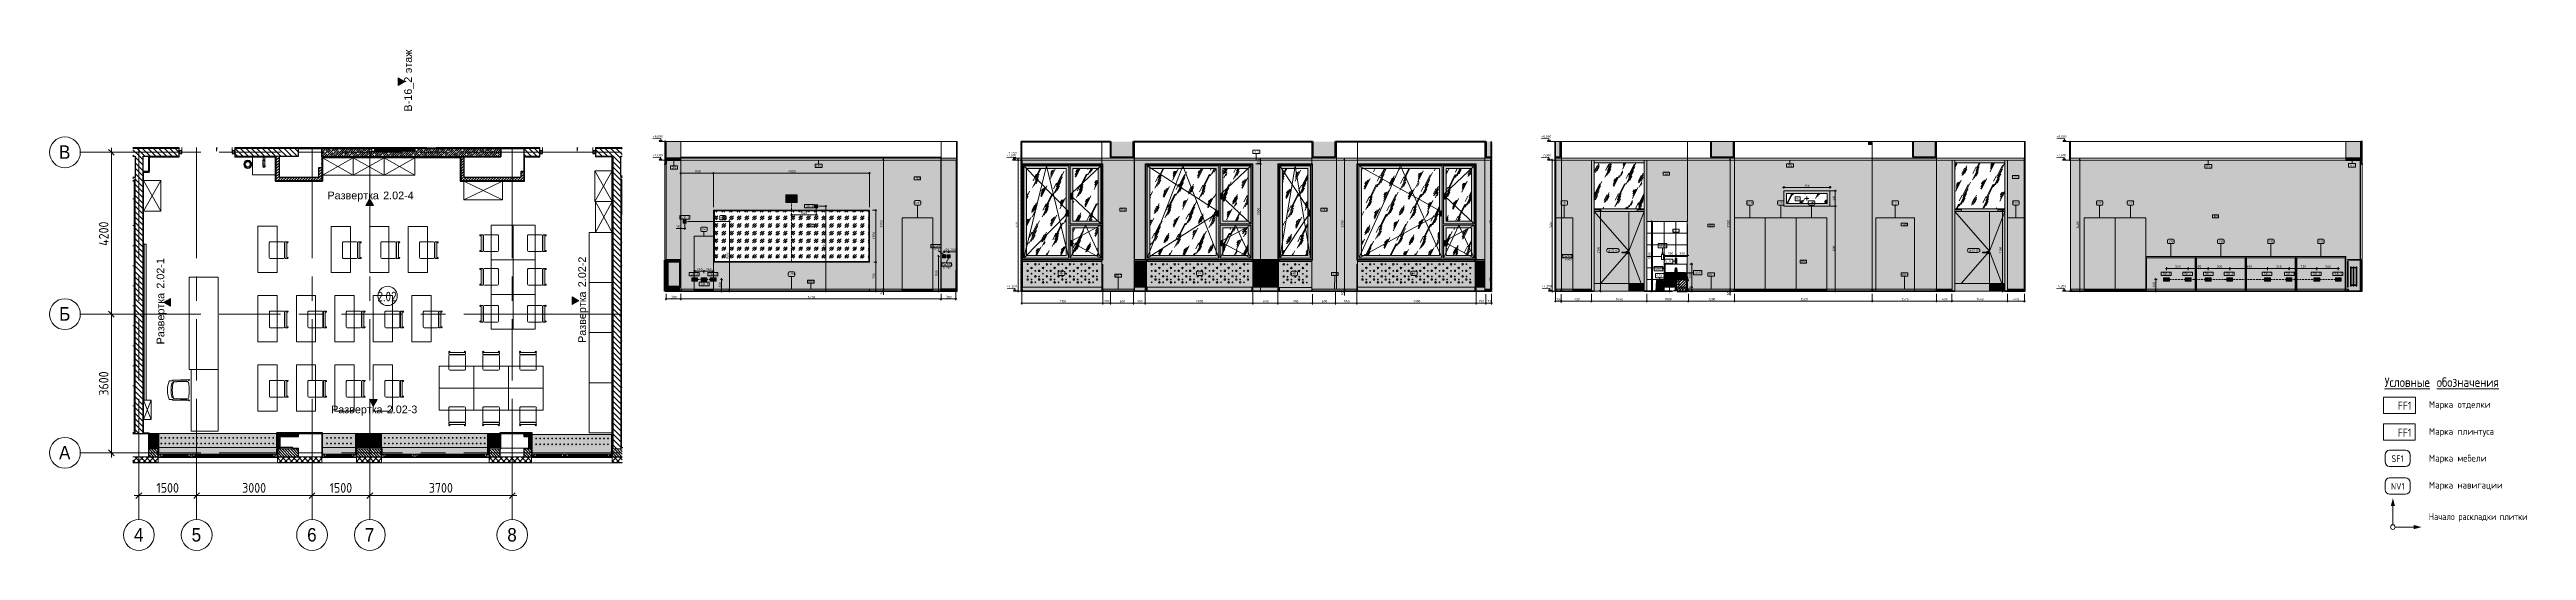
# Model space of a CAD drawing. Header units: millimetres. Extents: x 10189 to 74543, y -2532 to 10466.
import ezdxf

# ---------------------------------------------------------------- set-up
doc = ezdxf.new("R2010")
doc.units = ezdxf.units.MM
doc.linetypes.add('ADSK_Штрих_ш2 п1', pattern=[75, 50, -25])
doc.linetypes.add('Осевая', pattern=[3175, 635, -476.25, 1587.5, -476.25])
for name, color, linetype, lineweight in [('0-1', 7, 'Continuous', 9), ('A-ANNO-DIMS', 7, 'Continuous', 9), ('A-ANNO-DIMS-100', 7, 'Continuous', 9), ('A-ANNO-DIMS-25', 7, 'Continuous', 9), ('A-AREA-IDEN', 7, 'Continuous', 9), ('A-CLNG', 7, 'Continuous', 9), ('A-CLNG-IDEN', 7, 'Continuous', 9), ('A-DETL', 7, 'Continuous', 9), ('A-DETL-1', 7, 'ADSK_Штрих_ш2 п1', 9), ('A-DETL-2', 7, 'Continuous', 40), ('A-DETL-GENF', 7, 'Continuous', 9), ('A-DOOR', 7, 'Continuous', 9), ('A-DOOR-IDEN', 7, 'Continuous', 9), ('A-FLOR', 7, 'Continuous', 9), ('A-GENM', 7, 'Continuous', 9), ('A-GENM-IDEN', 7, 'Continuous', 9), ('A-GLAZ', 7, 'Continuous', 9), ('A-GLAZ-1', 7, 'Continuous', 13), ('A-GLAZ-CURT', 7, 'Continuous', 9), ('A-GLAZ-CWMG', 7, 'Continuous', 9), ('A-GLAZ-CWMG-1', 7, 'Continuous', 25), ('A-GLAZ-IDEN', 7, 'Continuous', 9), ('A-WALL', 7, 'Continuous', 9), ('A-WALL-IDEN', 7, 'Continuous', 9), ('A-WALL-PATT', 7, 'Continuous', 9), ('E-ELEC-EQPM', 7, 'Continuous', 9), ('E-ELEC-FIXT-IDEN', 7, 'Continuous', 9), ('G-ANNO-DIMS', 7, 'Continuous', 9), ('G-ANNO-DIMS-1', 7, 'Continuous', 20), ('G-ANNO-SYMB', 7, 'Continuous', 9), ('G-ANNO-TEXT', 7, 'Continuous', 9), ('I-FURN', 7, 'Continuous', 9), ('I-FURN-IDEN', 7, 'Continuous', 9), ('I-WALL', 7, 'Continuous', 9), ('M-EQPM', 7, 'Continuous', 9), ('P-SANR-FIXT', 7, 'Continuous', 9), ('P-SANR-FIXT-1', 7, 'Continuous', 13), ('P-SANR-FIXT-3', 7, 'Continuous', 18), ('P-SANR-FIXT-IDEN', 7, 'Continuous', 9), ('Знаки', 7, 'Continuous', 9), ('Знаки-1', 7, 'Continuous', 18), ('Марки для знаков', 7, 'Continuous', 9), ('Оси', 7, 'Continuous', 9), ('Оси-1', 7, 'Continuous', 20), ('Оси-2', 7, 'Осевая', 9), ('Электрические приборы', 7, 'Continuous', 9)]:
    doc.layers.add(name, color=color, linetype=linetype, lineweight=lineweight)
doc.layers.add('0-2', color=7, linetype='Continuous', lineweight=9, transparency=0.7)
doc.layers.add('P-SANR-FIXT-2', color=7, linetype='Continuous', lineweight=9, transparency=0.7)
for name, color, linetype, lineweight, true_color in [('A-CLNG-1', 7, 'Continuous', 9, 0x787878), ('A-CLNG-2', 7, 'Continuous', 30, 0x3c3c3c), ('A-CLNG-FNSH-1', 7, 'Continuous', 30, 0x3c3c3c), ('A-DETL-GENF-1', 7, 'Continuous', 9, 0xffffff), ('A-DETL-GENF-2', 7, 'Continuous', 9, 0xe0e0e0), ('A-DETL-GENF-3', 1, 'Continuous', 9, 0xff0000), ('A-FLOR-1', 7, 'Continuous', 9, 0x787878), ('A-FLOR-FNSH-1', 7, 'Continuous', 30, 0x3c3c3c), ('A-FLOR-FNSH-2', 7, 'Continuous', 40, 0x3c3c3c), ('A-FLOR-FNSH-3', 251, 'Continuous', 30, 0x505050), ('A-FLOR-MCUT-1', 7, 'Continuous', 9, 0x646464), ('A-WALL-1', 7, 'Continuous', 25, 0x3c3c3c), ('A-WALL-2', 7, 'Continuous', 13, 0x3c3c3c), ('A-WALL-3', 7, 'Continuous', 35, 0x3c3c3c), ('A-WALL-4', 7, 'Continuous', 30, 0x3c3c3c), ('A-WALL-5', 7, 'Continuous', 40, 0x3c3c3c), ('A-WALL-FNSH-1', 7, 'Continuous', 13, 0x3c3c3c), ('A-WALL-FNSH-2', 7, 'Continuous', 9, 0x3c3c3c), ('A-WALL-FNSH-3', 7, 'Continuous', 30, 0x3c3c3c), ('A-WALL-FNSH-4', 251, 'Continuous', 30, 0x505050), ('G-ANNO-TEXT-1', 7, 'Continuous', 9, 0x3c3c3c), ('G-ANNO-TEXT-2', 7, 'Continuous', 9, 0x008000), ('G-ANNO-TEXT-3', 1, 'Continuous', 9, 0xff0000), ('I-FURN-1', 7, 'Continuous', 9, 0xf0f0f0), ('I-FURN-2', 7, 'Continuous', 9, 0xaaaaaa), ('I-FURN-4', 7, 'Continuous', 9, 0xc0c0c0), ('I-FURN-6', 7, 'Continuous', 9, 0xacacac), ('I-FURN-7', 7, 'Continuous', 9, 0xd1d1d1), ('I-FURN-9', 7, 'Continuous', 9, 0x9e9e9e), ('I-WALL-1', 7, 'Continuous', 9, 0x787878), ('Розетки', 7, 'Continuous', 9, 0xff1e23)]:
    doc.layers.add(name, color=color, linetype=linetype, lineweight=lineweight, true_color=true_color)
for name, color, linetype, lineweight, true_color, transparency in [('I-FURN-3', 7, 'Continuous', 9, 0xfbfbfb, 0.7), ('I-FURN-5', 7, 'Continuous', 9, 0x7f7f7f, 0.7), ('I-FURN-8', 7, 'Continuous', 9, 0x303030, 0.7), ('M-EQPM-1', 7, 'Continuous', 9, 0xe6e6e6, 0.7)]:
    doc.layers.add(name, color=color, linetype=linetype, lineweight=lineweight, true_color=true_color, transparency=transparency)
doc.styles.add('Arial', font='arial.ttf', dxfattribs={"width": 0.9, "height": 350})
doc.styles.add('Arial_1', font='arial.ttf', dxfattribs={"height": 200})
doc.styles.add('GOST Common', font='GOST_Common.ttf', dxfattribs={"width": 0.9, "height": 250})
doc.styles.add('GOST Common_1', font='GOST_Common.ttf', dxfattribs={"width": 0.9, "height": 50})
doc.styles.add('GOST Common_2', font='GOST_Common.ttf', dxfattribs={"height": 50})
doc.styles.add('GOST Common_3', font='GOST_Common.ttf', dxfattribs={"height": 62.5})
doc.styles.add('GOST Common_4', font='GOST_Common.ttf', dxfattribs={"height": 175})
doc.styles.add('GOST Common_5', font='GOST_Common.ttf', dxfattribs={"width": 0.9, "height": 210})
doc.styles.add('GOST Common_6', font='GOST_Common.ttf', dxfattribs={"width": 0.9, "height": 245})
doc.styles.add('GOST Common_7', font='GOST_Common.ttf', dxfattribs={"width": 0.9, "height": 175})
doc.styles.add('ISOCPEUR', font='isocpeur.ttf', dxfattribs={"width": 0.9, "height": 250})
doc.styles.add('ISOCPEUR_1', font='isocpeur.ttf', dxfattribs={"width": 0.9, "height": 62.5})
doc.styles.add('ISOCPEUR_2', font='isocpeur.ttf', dxfattribs={"width": 0.9, "height": 50})
doc.styles.add('ISOCPEUR_3', font='isocpeur.ttf', dxfattribs={"width": 0.9, "height": 175})
doc.dimstyles.new('ISO-2_0_0_9К_Средний_округл2', dxfattribs={"dimscale": 304.8, "dimtxt": 49.799059, "dimasz": 0.123031, "dimexe": 0.098425, "dimexo": 0, "dimgap": 0, "dimtad": 1, "dimdec": 0, "dimrnd": 10, "dimzin": 0, "dimdsep": 46, "dimtxsty": 'ISOCPEUR_2', "dimblk1": 'OBLIQUE', "dimblk2": 'OBLIQUE', "dimsah": 1, "dimcen": 0.09, "dimdle": 0.098425, "dimazin": 0, "dimtfac": 1, "dimtdec": 4, "dimtix": 1, "dimtmove": 0, "dimatfit": 3, "dimfxl": 1, "dimtvp": 1, "dimtolj": 1, "dimtzin": 0, "dimarcsym": 2})
doc.dimstyles.new('ISO-2_5_0_9К_БОЛЬШОЙ', dxfattribs={"dimscale": 304.8, "dimtxt": 248.995294, "dimasz": 0.492126, "dimexe": 0.393701, "dimexo": 0.984252, "dimgap": 0, "dimtad": 1, "dimdec": 0, "dimrnd": 10, "dimzin": 0, "dimdsep": 46, "dimtxsty": 'ISOCPEUR', "dimblk1": 'OBLIQUE', "dimblk2": 'OBLIQUE', "dimsah": 1, "dimcen": 0.09, "dimdle": 0.393701, "dimazin": 0, "dimtfac": 1, "dimtdec": 4, "dimtix": 1, "dimtmove": 0, "dimatfit": 3, "dimfxl": 1, "dimtvp": 1, "dimtolj": 1, "dimtzin": 0, "dimarcsym": 2})
doc.dimstyles.new('ISO-2_5_0_9К_БОЛЬШОЙ_1', dxfattribs={"dimscale": 304.8, "dimtxt": 62.248823, "dimasz": 0.123031, "dimexe": 0.098425, "dimexo": 0.246063, "dimgap": 0, "dimtad": 1, "dimdec": 0, "dimrnd": 10, "dimzin": 0, "dimdsep": 46, "dimtxsty": 'ISOCPEUR_1', "dimblk1": 'OBLIQUE', "dimblk2": 'OBLIQUE', "dimsah": 1, "dimcen": 0.09, "dimdle": 0.098425, "dimazin": 0, "dimtfac": 1, "dimtdec": 4, "dimtix": 1, "dimtmove": 0, "dimatfit": 3, "dimfxl": 1, "dimtvp": 1, "dimtolj": 1, "dimtzin": 0, "dimarcsym": 2})
doc.dimstyles.new('ISO-2_5_0_9К_БОЛЬШОЙ_2', dxfattribs={"dimscale": 304.8, "dimtxt": 62.248823, "dimasz": 0.123031, "dimexe": 0.098425, "dimexo": 0.246063, "dimgap": 0, "dimtad": 1, "dimdec": 0, "dimrnd": 10, "dimzin": 0, "dimdsep": 46, "dimtxsty": 'ISOCPEUR_1', "dimblk1": 'OBLIQUE', "dimblk2": 'OBLIQUE', "dimsah": 1, "dimcen": 0.09, "dimdle": 0.098425, "dimazin": 0, "dimtfac": 1, "dimtdec": 4, "dimtix": 1, "dimtmove": 1, "dimatfit": 3, "dimfxl": 1, "dimtvp": 1, "dimtolj": 1, "dimtzin": 0, "dimarcsym": 2})
pattern_1 = [(135, (0, 0), (-70.71068, -70.71068), [])]
pattern_2 = [(45, (0, 0), (-35.35534, 35.35534), [])]
pattern_3 = [(135, (0, 0), (-35.35534, -35.35534), [])]
pattern_4 = [(0, (0, 0), (121.92, 30.48), [10.058, -81.382, 10.058, -81.382, -487.68]), (0, (0, 0), (121.92, 30.48), [-182.88, 10.058, -172.822, 10.058, -81.382, -213.36]), (0, (0, 0), (121.92, 30.48), [-457.2, 10.058, -50.902, 10.058, -142.342]), (120, (45.72, 15.24), (-87.356454, 90.345817), [10.058, -81.382, 10.058, -81.382, -487.68]), (120, (45.72, 15.24), (-87.356454, 90.345817), [-182.88, 10.058, -172.822, 10.058, -81.382, -213.36]), (120, (45.72, 15.24), (-87.356454, 90.345817), [-457.2, 10.058, -50.902, 10.058, -142.342]), (240, (60.96, 76.2), (-34.563546, -120.825817), [10.058, -81.382, 10.058, -81.382, -487.68]), (240, (60.96, 76.2), (-34.563546, -120.825817), [-182.88, 10.058, -172.822, 10.058, -81.382, -213.36]), (240, (60.96, 76.2), (-34.563546, -120.825817), [-457.2, 10.058, -50.902, 10.058, -142.342])]
pattern_5 = [(45, (0, 0), (-106.066, 106.066), []), (135, (0, 0), (-106.066, -106.066), [])]
pattern_6 = [(0, (30717.253, 0), (30.48, 7.62), [2.515, -20.345, 2.515, -20.345, -121.92]), (0, (30717.253, 0), (30.48, 7.62), [-45.72, 2.515, -43.205, 2.515, -20.345, -53.34]), (0, (30717.253, 0), (30.48, 7.62), [-114.3, 2.515, -12.725, 2.515, -35.585]), (120, (30728.683, 3.81), (-21.8391136, 22.586454), [2.515, -20.345, 2.515, -20.345, -121.92]), (120, (30728.683, 3.81), (-21.8391136, 22.586454), [-45.72, 2.515, -43.205, 2.515, -20.345, -53.34]), (120, (30728.683, 3.81), (-21.8391136, 22.586454), [-114.3, 2.515, -12.725, 2.515, -35.585]), (240, (30732.493, 19.05), (-8.6408864, -30.206454), [2.515, -20.345, 2.515, -20.345, -121.92]), (240, (30732.493, 19.05), (-8.6408864, -30.206454), [-45.72, 2.515, -43.205, 2.515, -20.345, -53.34]), (240, (30732.493, 19.05), (-8.6408864, -30.206454), [-114.3, 2.515, -12.725, 2.515, -35.585])]
pattern_7 = [(135, (60262.375, 0), (-17.67767, -17.67767), [])]
pattern_8 = [(63.435, (63.5, 31.75), (-255.583, 766.747), [317.5, -190.5, 317.5, -190.5, -403.903]), (63.435, (63.5, 31.75), (-255.583, 766.747), [-1016, 127, -276.903]), (63.435, (47.6, 47.6), (-255.583, 766.747), [254, -317.5, 190.5, -190.5, -467.403]), (63.435, (47.6, 47.6), (-255.583, 766.747), [-952.5, 222.25, -245.153]), (63.435, (47.6, 95.25), (-255.583, 766.747), [190.5, -381, 127, -190.5, -530.903]), (63.435, (47.6, 95.25), (-255.583, 766.747), [-889, 285.75, -245.153]), (63.435, (95.25, 47.6), (-255.583, 766.747), [190.5, -381, 158.75, -6404.65]), (63.435, (142.9, 95.25), (-255.583, 766.747), [95.25, -476.25, 63.5, -6499.9]), (63.435, (63.5, 174.6), (-255.583, 766.747), [63.5, -476.25, 63.5, -254, -562.653]), (63.435, (63.5, 174.6), (-255.583, 766.747), [-857.25, 158.75, -403.903]), (63.435, (349.25, 127), (-255.583, 766.747), [317.5, -476.25, 381, -251.503]), (63.435, (349.25, 79.4), (-255.583, 766.747), [444.5, -317.5, 476.25, -188.003]), (63.435, (381, 95.25), (-255.583, 766.747), [508, -254, 381, -276.903]), (63.435, (428.6, 142.9), (-255.583, 766.747), [317.5, -444.5, 254, -403.903]), (63.435, (381, 238.1), (-255.583, 766.747), [158.75, -635, 190.5, -435.653]), (63.435, (476.25, 190.5), (-255.583, 766.747), [127, -635, 127, -530.903])]
pattern_9 = [(45, (60262.375, 0), (-14.25598, 14.25598), []), (45, (60276.63, 0), (-14.25598, 14.25598), [25.202, -5.04, 0.8382, -4.202])]
pattern_10 = [(0, (60262.375, 0), (30.48, 7.62), [2.515, -20.345, 2.515, -20.345, -121.92]), (0, (60262.375, 0), (30.48, 7.62), [-45.72, 2.515, -43.205, 2.515, -20.345, -53.34]), (0, (60262.375, 0), (30.48, 7.62), [-114.3, 2.515, -12.725, 2.515, -35.585]), (120, (60273.805, 3.81), (-21.8391136, 22.5864543), [2.515, -20.345, 2.515, -20.345, -121.92]), (120, (60273.805, 3.81), (-21.8391136, 22.5864543), [-45.72, 2.515, -43.205, 2.515, -20.345, -53.34]), (120, (60273.805, 3.81), (-21.8391136, 22.5864543), [-114.3, 2.515, -12.725, 2.515, -35.585]), (240, (60277.615, 19.05), (-8.6408864, -30.2064543), [2.515, -20.345, 2.515, -20.345, -121.92]), (240, (60277.615, 19.05), (-8.6408864, -30.2064543), [-45.72, 2.515, -43.205, 2.515, -20.345, -53.34]), (240, (60277.615, 19.05), (-8.6408864, -30.2064543), [-114.3, 2.515, -12.725, 2.515, -35.585])]
pattern_11 = [(0, (52706.7216, 0), (30.48, 7.62), [2.515, -20.345, 2.515, -20.345, -121.92]), (0, (52706.7216, 0), (30.48, 7.62), [-45.72, 2.515, -43.205, 2.515, -20.345, -53.34]), (0, (52706.7216, 0), (30.48, 7.62), [-114.3, 2.515, -12.725, 2.515, -35.585]), (120, (52718.1516, 3.81), (-21.8391136, 22.5864543), [2.515, -20.345, 2.515, -20.345, -121.92]), (120, (52718.1516, 3.81), (-21.8391136, 22.5864543), [-45.72, 2.515, -43.205, 2.515, -20.345, -53.34]), (120, (52718.1516, 3.81), (-21.8391136, 22.5864543), [-114.3, 2.515, -12.725, 2.515, -35.585]), (240, (52721.9616, 19.05), (-8.6408864, -30.2064543), [2.515, -20.345, 2.515, -20.345, -121.92]), (240, (52721.9616, 19.05), (-8.6408864, -30.2064543), [-45.72, 2.515, -43.205, 2.515, -20.345, -53.34]), (240, (52721.9616, 19.05), (-8.6408864, -30.2064543), [-114.3, 2.515, -12.725, 2.515, -35.585])]
pattern_12 = [(63.435, (16082.9, 31.75), (-255.583, 766.747), [317.5, -190.5, 317.5, -190.5, -403.903]), (63.435, (16082.9, 31.75), (-255.583, 766.747), [-1016, 127, -276.903]), (63.435, (16067.04, 47.6), (-255.583, 766.747), [254, -317.5, 190.5, -190.5, -467.403]), (63.435, (16067.04, 47.6), (-255.583, 766.747), [-952.5, 222.25, -245.153]), (63.435, (16067.04, 95.25), (-255.583, 766.747), [190.5, -381, 127, -190.5, -530.903]), (63.435, (16067.04, 95.25), (-255.583, 766.747), [-889, 285.75, -245.153]), (63.435, (16114.67, 47.6), (-255.583, 766.747), [190.5, -381, 158.75, -6404.65]), (63.435, (16162.3, 95.25), (-255.583, 766.747), [95.25, -476.25, 63.5, -6499.9]), (63.435, (16082.9, 174.6), (-255.583, 766.747), [63.5, -476.25, 63.5, -254, -562.653]), (63.435, (16082.9, 174.6), (-255.583, 766.747), [-857.25, 158.75, -403.903]), (63.435, (16368.67, 127), (-255.583, 766.747), [317.5, -476.25, 381, -251.503]), (63.435, (16368.67, 79.4), (-255.583, 766.747), [444.5, -317.5, 476.25, -188.003]), (63.435, (16400.4, 95.25), (-255.583, 766.747), [508, -254, 381, -276.903]), (63.435, (16448.04, 142.9), (-255.583, 766.747), [317.5, -444.5, 254, -403.903]), (63.435, (16400.4, 238.1), (-255.583, 766.747), [158.75, -635, 190.5, -435.653]), (63.435, (16495.67, 190.5), (-255.583, 766.747), [127, -635, 127, -530.903])]
pattern_13 = [(45, (52706.72, 0), (-35.35534, 35.35534), [])]
pattern_14 = [(45, (70373.808, 0), (-14.25598, 14.25598), []), (45, (70388.064, 0), (-14.25598, 14.25598), [25.202, -5.04, 0.8382, -4.202])]
pattern_15 = [(0, (70373.808, 0), (30.48, 7.62), [2.515, -20.345, 2.515, -20.345, -121.92]), (0, (70373.808, 0), (30.48, 7.62), [-45.72, 2.515, -43.205, 2.515, -20.345, -53.34]), (0, (70373.808, 0), (30.48, 7.62), [-114.3, 2.515, -12.725, 2.515, -35.585]), (120, (70385.238, 3.81), (-21.8391136, 22.5864543), [2.515, -20.345, 2.515, -20.345, -121.92]), (120, (70385.238, 3.81), (-21.8391136, 22.5864543), [-45.72, 2.515, -43.205, 2.515, -20.345, -53.34]), (120, (70385.238, 3.81), (-21.8391136, 22.5864543), [-114.3, 2.515, -12.725, 2.515, -35.585]), (240, (70389.048, 19.05), (-8.6408864, -30.2064543), [2.515, -20.345, 2.515, -20.345, -121.92]), (240, (70389.048, 19.05), (-8.6408864, -30.2064543), [-45.72, 2.515, -43.205, 2.515, -20.345, -53.34]), (240, (70389.048, 19.05), (-8.6408864, -30.2064543), [-114.3, 2.515, -12.725, 2.515, -35.585])]

msp = doc.modelspace()

# ---------------------------------------------------------------- texts
at = {"layer": 'A-AREA-IDEN', "insert": (18706.2, 4181.2), "char_height": 250, "width": 663.797, "attachment_point": 1, "style": 'GOST Common'}
msp.add_mtext('2.02', dxfattribs=at)
at = {"layer": 'A-CLNG-IDEN', "char_height": 50, "attachment_point": 1, "style": 'GOST Common_2'}
for s, insert, width in [('CF4', (41483.4, 7837.7), 138.291), ('CF4', (30112.4, 7471.4), 138.291), ('CF4', (55348.4, 7478.7), 138.291), ('CF4', (66214.4, 7458.7), 138.291), ('CF2', (69955.6, 7483.2), 132.278)]:
    msp.add_mtext(s, dxfattribs=dict(at, insert=insert, width=width))
at = {"layer": 'A-DOOR-IDEN', "char_height": 50, "attachment_point": 1, "style": 'GOST Common_2'}
for s, insert, width in [('\\fGOST Common|b0|i0|c204|p34|;Д', (50681.7, 5282.8), 56.118), ('-22 (', (50728, 5282.8), 178.375), ('\\fGOST Common|b0|i0|c204|p34|;п', (50875.1, 5282.8), 44.093), ('\\fGOST Common|b0|i0|c204|p34|;)', (50911.5, 5282.8), 24.051), ('\\fGOST Common|b0|i0|c204|p34|;Д', (60051.7, 5282.8), 56.118), ('-22 (', (60098, 5282.8), 178.375), ('\\fGOST Common|b0|i0|c204|p34|;п', (60245.2, 5282.8), 44.093), ('\\fGOST Common|b0|i0|c204|p34|;)', (60281.6, 5282.8), 24.051)]:
    msp.add_mtext(s, dxfattribs=dict(at, insert=insert, width=width))
at = {"layer": 'A-GENM-IDEN', "char_height": 50, "attachment_point": 1, "style": 'GOST Common_2'}
for s, insert, width in [('ПЛ', (37881.7, 4621.9), 98.207), ('-3', (37962.7, 4621.9), 86.181), ('ПЛ', (43506.9, 4668.8), 98.207), ('-3', (43587.9, 4668.8), 86.181), ('ПЛ', (53286.6, 4652.8), 98.207), ('-3', (53367.6, 4652.8), 86.181), ('ПЛ', (58311.1, 4652.8), 98.207), ('-3', (58392.1, 4652.8), 86.181), ('ПЛ', (29895.7, 4467.5), 98.207), ('-3', (29976.7, 4467.5), 86.181)]:
    msp.add_mtext(s, dxfattribs=dict(at, insert=insert, width=width))
at = {"layer": 'A-GLAZ-IDEN', "char_height": 50, "attachment_point": 1, "style": 'ISOCPEUR_2'}
for s, insert, width in [('ОК', (55544, 6616.4), 90.19), ('-1', (55618.4, 6616.4), 66.74)]:
    msp.add_mtext(s, dxfattribs=dict(at, insert=insert, width=width))
at = {"layer": 'A-WALL-IDEN', "char_height": 50, "attachment_point": 1, "style": 'GOST Common_1'}
for s, insert, width in [('FK1', (32693.8, 7147.6), 111.835), ('FK13', (52135.6, 7267.7), 149.715), ('FK13', (61209.6, 7182.9), 149.715), ('FK1', (29925.3, 5924.5), 111.835), ('FK1', (38032.5, 6337.3), 111.835), ('FK1', (43258.7, 6337.3), 111.835), ('FK1', (53308.2, 5924.5), 111.835), ('FK1', (58336.7, 5949.5), 111.835), ('FK1', (66418.5, 6164.5), 111.835), ('FK16', (52383.4, 5788), 151.519), ('FK13', (55696.1, 4985.7), 149.715)]:
    msp.add_mtext(s, dxfattribs=dict(at, insert=insert, width=width))
at = {"layer": 'E-ELEC-FIXT-IDEN', "attachment_point": 1}
for s, insert, char_height, width, style in [('SK-1', (26608.4, 6142.6), 62.5, 212.447, 'GOST Common_3'), ('SK-1', (29842.6, 6432.2), 62.5, 212.447, 'GOST Common_3'), ('SWA01', (33088.7, 5392.1), 62.5, 304.641, 'GOST Common_3'), ('h=900', (33127.4, 5301.8), 50, 220.464, 'GOST Common_2'), ('SK-1', (26853.4, 4665), 62.5, 212.447, 'GOST Common_3'), ('SK-1', (27333.1, 4665), 62.5, 212.447, 'GOST Common_3'), ('SWA03', (33360.1, 4918.4), 62.5, 320.675, 'GOST Common_3'), ('h=900', (33405.4, 4828.2), 50, 220.464, 'GOST Common_2'), ('SWA01', (49497.5, 5136.8), 62.5, 304.641, 'GOST Common_3'), ('h=900', (49536.1, 5046.6), 50, 220.464, 'GOST Common_2'), ('SK-1', (65095, 4678), 62.5, 212.447, 'GOST Common_3'), ('SK-1', (65655, 4678), 62.5, 212.447, 'GOST Common_3'), ('SK-1', (66191.9, 4678), 62.5, 212.447, 'GOST Common_3'), ('SK-1', (66735.1, 4678), 62.5, 212.447, 'GOST Common_3'), ('SK-1', (67715.5, 4678), 62.5, 212.447, 'GOST Common_3'), ('SK-1', (68295.7, 4678), 62.5, 212.447, 'GOST Common_3'), ('SK-1', (68995.5, 4678), 62.5, 212.447, 'GOST Common_3'), ('SK-1', (69555.6, 4678), 62.5, 212.447, 'GOST Common_3'), ('SK-1', (27111.7, 4411.4), 62.5, 212.447, 'GOST Common_3')]:
    msp.add_mtext(s, dxfattribs=dict(at, insert=insert, char_height=char_height, width=width, style=style))
at = {"layer": 'G-ANNO-SYMB', "char_height": 200, "attachment_point": 1, "rotation": 90, "style": 'Arial_1'}
for s, insert, width in [('этаж', (19404.1, 9854.3), 761.603), ('-16_2 ', (19404.1, 9047.3), 978.059), ('\\fArial|b0|i0|c204|p34|;В', (19404.1, 8855.5), 232.489), (' 2.02-1', (12970.4, 4184.2), 1074.261), (' 2.02-2', (23926, 4221.9), 1074.261), ('Развертка', (12970.4, 2814.9), 1659.493), ('Развертка', (23926, 2852.7), 1659.493)]:
    msp.add_mtext(s, dxfattribs=dict(at, insert=insert, width=width))
at = {"layer": 'G-ANNO-SYMB', "char_height": 200, "attachment_point": 1, "style": 'Arial_1'}
for s, insert, width in [('Развертка', (17410.2, 6781.1), 1659.493), (' 2.02-4', (18779.4, 6781.1), 1074.261), ('Развертка', (17504.7, 1227.5), 1659.493), (' 2.02-3', (18873.9, 1227.5), 1074.261)]:
    msp.add_mtext(s, dxfattribs=dict(at, insert=insert, width=width))
at = {"layer": 'G-ANNO-TEXT', "attachment_point": 1}
for s, insert, char_height, width, style in [('\\LУсловные', (70857.7, 1955.6), 245, 1550.544, 'GOST Common_6'), ('\\L\\fGOST Common|b0|i0|c204|p34|;\\W.9;\\L ', (72137, 1955.6), 245, 90.911, 'GOST Common_6'), ('\\Lобозначения', (72212, 1955.6), 245, 2111.164, 'GOST Common_6'), ('Начало', (72006.4, -1567.6), 175, 863.658, 'GOST Common_7'), ('\\fGOST Common|b0|i0|c204|p34|;\\W.9; ', (72719, -1567.6), 175, 65.658, 'GOST Common_7'), ('раскладки', (72773.1, -1567.6), 175, 1237.405, 'GOST Common_7'), ('\\fGOST Common|b0|i0|c204|p34|;\\W.9; ', (73794.1, -1567.6), 175, 65.658, 'GOST Common_7'), ('плитки', (73848.3, -1567.6), 175, 853.557, 'GOST Common_7')]:
    msp.add_mtext(s, dxfattribs=dict(at, insert=insert, char_height=char_height, width=width, style=style))
at = {"layer": 'G-ANNO-TEXT-1', "attachment_point": 1}
for s, insert, char_height, width, style in [('   FF1   ', (70857.7, 1327.3), 210, 929.316, 'GOST Common_5'), ('Марка', (72006.4, 1343.2), 175, 830.548, 'GOST Common_4'), ('\\fGOST Common|b0|i0|c204|p34|; ', (72691.7, 1343.2), 175, 72.954, 'GOST Common_4'), ('отделки', (72751.8, 1343.2), 175, 1099.915, 'GOST Common_4'), ('Марка', (72006.4, 643.2), 175, 830.548, 'GOST Common_4'), ('\\fGOST Common|b0|i0|c204|p34|; ', (72691.7, 643.2), 175, 72.954, 'GOST Common_4'), ('плинтуса', (72751.8, 643.2), 175, 1245.822, 'GOST Common_4'), ('Марка', (72006.4, -50.9), 175, 830.548, 'GOST Common_4'), ('\\fGOST Common|b0|i0|c204|p34|; ', (72691.7, -50.9), 175, 72.954, 'GOST Common_4'), ('мебели', (72751.8, -50.9), 175, 925.949, 'GOST Common_4'), ('Марка', (72006.4, -750.9), 175, 830.548, 'GOST Common_4'), ('\\fGOST Common|b0|i0|c204|p34|; ', (72691.7, -750.9), 175, 72.954, 'GOST Common_4'), ('навигации', (72751.8, -750.9), 175, 1414.177, 'GOST Common_4')]:
    msp.add_mtext(s, dxfattribs=dict(at, insert=insert, char_height=char_height, width=width, style=style))
at = {"layer": 'G-ANNO-TEXT-2', "char_height": 175, "attachment_point": 1, "style": 'ISOCPEUR_3'}
for s, insert, width in [('SF1', (71035.1, -63.7), 383.848), ('NV1', (71021.2, -782), 419.202)]:
    msp.add_mtext(s, dxfattribs=dict(at, insert=insert, width=width))
at = {"layer": 'G-ANNO-TEXT-3', "insert": (70857.7, 627.3), "char_height": 210, "width": 929.316, "attachment_point": 1, "style": 'GOST Common_5'}
msp.add_mtext('   FF1   ', dxfattribs=at)
at = {"layer": 'I-FURN-IDEN', "char_height": 50, "attachment_point": 1, "style": 'GOST Common_2'}
for s, insert, width in [('4,2', (29413.8, 6626.8), 116.245), ('1,203', (32662, 6514.7), 182.384), ('1,203', (49463.8, 6514.7), 182.384), ('1,204', (54285.1, 6514.7), 190.401), ('1,204', (55085.1, 6514.7), 190.401), ('1,204', (55885.1, 6514.7), 190.401), ('4,5', (58090.7, 6514.7), 116.245), ('1,203', (61198.4, 6514.7), 182.384), ('1,203', (63374.1, 6514.7), 182.384), ('1,203', (64174.1, 6514.7), 182.384), ('1,5', (27126.3, 5829.4), 96.202), ('\\fGOST Common|b0|i0|c204|p34|;а', (27205.6, 5829.4), 50.105), ('1,5', (27640.2, 6127.5), 96.202), ('1,93', (65242.1, 5514.7), 138.291), ('1,93', (66542.1, 5514.7), 138.291), ('1,93', (67842.1, 5514.7), 138.291), ('1,93', (69142.1, 5514.7), 138.291), ('1,251', (29391.4, 4664.7), 170.359), ('1,250', (52367, 4456.6), 184.388)]:
    msp.add_mtext(s, dxfattribs=dict(at, insert=insert, width=width))
at = {"layer": 'P-SANR-FIXT-IDEN', "char_height": 62.5, "attachment_point": 1, "style": 'GOST Common_3'}
for s, insert, width in [('SE04', (52003.8, 5403.2), 228.481), ('SE09', (51905.7, 4809.6), 222.468), ('SE07', (51939.5, 4621.7), 222.468), ('SE05', (52163.4, 4999.7), 222.468), ('SE03', (52921.3, 4699.9), 222.468)]:
    msp.add_mtext(s, dxfattribs=dict(at, insert=insert, width=width))
at = {"layer": 'Марки для знаков', "char_height": 50, "attachment_point": 1, "style": 'GOST Common_2'}
for s, insert, width in [('\\fGOST Common|b0|i0|c204|p34|;М', (36436.2, 4686.8), 56.118), ('\\fGOST Common|b0|i0|c204|p34|;5', (36482.6, 4686.8), 44.093), ('\\fGOST Common|b0|i0|c204|p34|;М', (38472.4, 4686.8), 56.118), ('3.2', (38518.7, 4686.8), 104.219), ('\\fGOST Common|b0|i0|c204|p34|;М', (40024.8, 4686.8), 56.118), ('\\fGOST Common|b0|i0|c204|p34|;4', (40071.1, 4686.8), 50.105), ('\\fGOST Common|b0|i0|c204|p34|;М', (41704.8, 4696.8), 56.118), ('3.17', (41751.1, 4696.8), 134.283), ('\\fGOST Common|b0|i0|c204|p34|;М', (42488.2, 4681.8), 56.118), ('\\fGOST Common|b0|i0|c204|p34|;1', (42534.5, 4681.8), 30.063), ('\\fGOST Common|b0|i0|c204|p34|;М', (45595, 4686.8), 56.118), ('\\fGOST Common|b0|i0|c204|p34|;6', (45641.3, 4686.8), 44.093), ('\\fGOST Common|b0|i0|c204|p34|;М', (47292.4, 4686.8), 56.118), ('3.3', (47338.7, 4686.8), 102.215)]:
    msp.add_mtext(s, dxfattribs=dict(at, insert=insert, width=width))
at = {"layer": 'Оси', "char_height": 350, "attachment_point": 1, "style": 'Arial'}
for s, insert, width in [('\\fArial|b0|i0|c204|p34|;\\W.9;В', (10436, 7981), 360.759), ('\\fArial|b0|i0|c204|p34|;\\W.9;Б', (10439.2, 3781), 353.544), ('\\fArial|b0|i0|c204|p34|;\\W.9;А', (10436, 181), 360.759), ('\\fArial|b0|i0|c204|p34|;\\W.9;4', (12382.5, -1951.7), 303.038), ('\\fArial|b0|i0|c204|p34|;\\W.9;5', (13882.5, -1951.7), 303.038), ('\\fArial|b0|i0|c204|p34|;\\W.9;6', (16882.5, -1951.7), 303.038), ('\\fArial|b0|i0|c204|p34|;\\W.9;7', (18382.5, -1951.7), 303.038), ('\\fArial|b0|i0|c204|p34|;\\W.9;8', (22082.5, -1951.7), 303.038)]:
    msp.add_mtext(s, dxfattribs=dict(at, insert=insert, width=width))

# ---------------------------------------------------------------- blocks, each defined once
blk = doc.blocks.new('120_Окно_СКБ_2Ст - 120_Окно_СКБ_2Ст 2800х2500_створка_-22445922-План разверток пом_ 2_02_ Этаж 2')
at = {"layer": 'A-GLAZ'}
for p, q in [((1400, -57), (-1400, -57)), ((-1380, -127), (-1360, -127)), ((-1280, -107), (450, -107)), ((450, -117), (-1280, -117)), ((620, -107), (1280, -107)), ((1280, -117), (620, -117))]:
    blk.add_line(p, q, dxfattribs=at)
at = {"layer": 'A-GLAZ-1'}
for p, q in [((-1400, -127), (-1400, -57)), ((-1400, -57), (-1330, -57)), ((-1330, -127), (-1400, -127)), ((-1330, -127), (-1350, -127)), ((-1350, -127), (-1350, -137)), ((-1350, -137), (520, -137)), ((520, -137), (-1350, -137)), ((-1330, -57), (-1330, -127)), ((500, -87), (-1330, -87)), ((-1330, -87), (-1330, -127)), ((-1280, -137), (-1280, -87)), ((450, -137), (450, -87)), ((500, -127), (500, -57)), ((500, -57), (570, -57)), ((500, -127), (500, -87)), ((570, -127), (500, -127)), ((520, -127), (500, -127)), ((520, -137), (520, -127)), ((570, -127), (550, -127)), ((550, -127), (550, -137)), ((550, -137), (1350, -137)), ((1350, -137), (550, -137)), ((570, -57), (570, -127)), ((1330, -87), (570, -87)), ((570, -87), (570, -127)), ((620, -137), (620, -87)), ((1280, -137), (1280, -87)), ((1330, -127), (1330, -57)), ((1330, -57), (1400, -57)), ((1330, -127), (1330, -87)), ((1400, -127), (1330, -127)), ((1350, -127), (1330, -127)), ((1350, -137), (1350, -127)), ((1400, -57), (1400, -127))]:
    blk.add_line(p, q, dxfattribs=at)
blk = doc.blocks.new('120_Окно_СКБ_2Ст - 120_Окно_СКБ_2Ст 3100х2500 _мал_створка слева_ 2-22446355-План разверток пом_ 2_02_ Этаж 2')
at = {"layer": 'A-GLAZ'}
for p, q in [((1550, -57), (-1550, -57)), ((-1430, -107), (600, -107)), ((600, -117), (-1430, -117)), ((770, -107), (1430, -107)), ((1430, -117), (770, -117))]:
    blk.add_line(p, q, dxfattribs=at)
at = {"layer": 'A-GLAZ-1'}
for p, q in [((-1550, -127), (-1550, -57)), ((-1550, -57), (-1480, -57)), ((-1480, -127), (-1550, -127)), ((-1480, -127), (-1500, -127)), ((-1500, -127), (-1500, -137)), ((-1500, -137), (670, -137)), ((670, -137), (-1500, -137)), ((-1480, -57), (-1480, -127)), ((650, -87), (-1480, -87)), ((-1480, -87), (-1480, -127)), ((-1430, -137), (-1430, -87)), ((600, -137), (600, -87)), ((650, -127), (650, -57)), ((650, -57), (720, -57)), ((650, -127), (650, -87)), ((720, -127), (650, -127)), ((670, -127), (650, -127)), ((670, -137), (670, -127)), ((720, -127), (700, -127)), ((700, -127), (700, -137)), ((700, -137), (1500, -137)), ((1500, -137), (700, -137)), ((720, -57), (720, -127)), ((1480, -87), (720, -87)), ((720, -87), (720, -127)), ((770, -137), (770, -87)), ((1430, -137), (1430, -87)), ((1480, -127), (1480, -57)), ((1480, -57), (1550, -57)), ((1480, -127), (1480, -87)), ((1550, -127), (1480, -127)), ((1500, -127), (1480, -127)), ((1500, -137), (1500, -127)), ((1550, -57), (1550, -127))]:
    blk.add_line(p, q, dxfattribs=at)
blk = doc.blocks.new('120_Окно_СКБ_1Ст - 120_Окно_СКБ_1Ст 900х2500_h_-22445987-План разверток пом_ 2_02_ Этаж 2')
at = {"layer": 'A-GLAZ'}
for p, q in [((450, -57), (-450, -57)), ((-330, -107), (330, -107)), ((330, -117), (-330, -117)), ((430, -127), (450, -127))]:
    blk.add_line(p, q, dxfattribs=at)
at = {"layer": 'A-GLAZ-1'}
for p, q in [((-450, -127), (-450, -57)), ((-450, -57), (-380, -57)), ((-380, -127), (-450, -127)), ((-380, -127), (-400, -127)), ((-400, -127), (-400, -137)), ((-400, -137), (400, -137)), ((400, -137), (-400, -137)), ((-380, -57), (-380, -127)), ((380, -87), (-380, -87)), ((-380, -87), (-380, -127)), ((-330, -137), (-330, -87)), ((330, -137), (330, -87)), ((380, -127), (380, -57)), ((380, -57), (450, -57)), ((380, -127), (380, -87)), ((450, -127), (380, -127)), ((400, -127), (380, -127)), ((400, -137), (400, -127)), ((450, -57), (450, -127))]:
    blk.add_line(p, q, dxfattribs=at)
blk = doc.blocks.new('120_Окно_СКБ_2Ст - 120_Окно_СКБ_2Ст 2100х2400 _мал створка справа_-22446225-План разверток пом_ 2_02_ Этаж 2')
at = {"layer": 'A-GLAZ'}
for p, q in [((1050, -57), (-1050, -57)), ((-930, -107), (100, -107)), ((100, -117), (-930, -117)), ((270, -107), (930, -107)), ((930, -117), (270, -117))]:
    blk.add_line(p, q, dxfattribs=at)
at = {"layer": 'A-GLAZ-1'}
for p, q in [((-1050, -127), (-1050, -57)), ((-1050, -57), (-980, -57)), ((-980, -127), (-1050, -127)), ((-980, -127), (-1000, -127)), ((-1000, -127), (-1000, -137)), ((-1000, -137), (170, -137)), ((170, -137), (-1000, -137)), ((-980, -57), (-980, -127)), ((150, -87), (-980, -87)), ((-980, -87), (-980, -127)), ((-930, -137), (-930, -87)), ((100, -137), (100, -87)), ((150, -127), (150, -57)), ((150, -57), (220, -57)), ((150, -127), (150, -87)), ((220, -127), (150, -127)), ((170, -127), (150, -127)), ((170, -137), (170, -127)), ((220, -127), (200, -127)), ((200, -127), (200, -137)), ((200, -137), (1000, -137)), ((1000, -137), (200, -137)), ((220, -57), (220, -127)), ((980, -87), (220, -87)), ((220, -87), (220, -127)), ((270, -137), (270, -87)), ((930, -137), (930, -87)), ((980, -127), (980, -57)), ((980, -57), (1050, -57)), ((980, -127), (980, -87)), ((1050, -127), (980, -127)), ((1000, -127), (980, -127)), ((1000, -137), (1000, -127)), ((1050, -57), (1050, -127))]:
    blk.add_line(p, q, dxfattribs=at)
blk = doc.blocks.new('Шкаф параметрический - 1_5а-25565868-План разверток пом_ 2_02_ Этаж 2')
at = {"layer": 'I-FURN-1'}
for p, q in [((0, 0), (500, 200)), ((0, 200), (500, 0)), ((500, 200), (0, 200)), ((0, 200), (0, 0)), ((0, 70), (0, 200)), ((0, 200), (500, 200)), ((0, 0), (0, 70)), ((0, 0), (500, 0)), ((500, 0), (500, 200)), ((500, 200), (500, 0))]:
    blk.add_line(p, q, dxfattribs=at)
blk = doc.blocks.new('Зеркало обычное - Доска-32858920-План разверток пом_ 2_02_ Этаж 2')
at = {"layer": 'I-FURN'}
h = blk.add_hatch(dxfattribs=at)
h.set_pattern_fill('FP_8', color=256, style=0, pattern_type=2)
h.set_pattern_definition([(45, (50, 50), (-199.9995, 0), [141.421, -141.421]), (45, (100, 50), (-199.9995, 0), [70.711, -212.132]), (45, (50, 100), (-199.9995, 0), [70.711, -212.132])])
h.paths.add_polyline_path([(-2005, 40), (2005, 40), (2005, 60), (-2005, 60)])
at = {"layer": 'I-FURN-1'}
for p, q in [((2025, 60), (-2025, 60)), ((-2025, 60), (-2025, 40)), ((-2025, 40), (-2025, 60)), ((-2025, 60), (-2005, 60)), ((-2025, 40), (2025, 40)), ((-2005, 40), (-2025, 40)), ((2005, 60), (-2005, 60)), ((-2005, 60), (-2005, 40)), ((-2005, 40), (-2005, 60)), ((-2005, 60), (2005, 60)), ((-2005, 60), (2005, 60)), ((2005, 60), (-2005, 60)), ((-2005, 60), (2005, 60)), ((-2005, 40), (-2005, 60)), ((-2005, 40), (-2005, 60)), ((-2005, 40), (2005, 40)), ((2005, 40), (-2005, 40)), ((2005, 40), (-2005, 40)), ((-2005, 40), (2005, 40)), ((2005, 40), (-2005, 40)), ((2005, 40), (2005, 60)), ((2005, 60), (2005, 40)), ((2005, 60), (2025, 60)), ((2005, 60), (2005, 40)), ((2005, 40), (2005, 60)), ((2025, 40), (2005, 40)), ((2025, 40), (2025, 60)), ((2025, 60), (2025, 40))]:
    blk.add_line(p, q, dxfattribs=at)
blk = doc.blocks.new('Chair_1 noor 78578 - 1_4-25422005-План разверток пом_ 2_02_ Этаж 2')
at = {"layer": 'I-FURN'}
for p, q in [((-141, 330), (-165, -92)), ((-137, -37), (-117, 302)), ((-110, 9), (-137, -37)), ((-130, 406), (-130, 345)), ((365, -37), (339, 9)), ((346, 302), (365, -37)), ((359, 345), (359, 406)), ((394, -92), (370, 330)), ((-140, -93), (-109, -40)), ((337, -40), (368, -93))]:
    blk.add_line(p, q, dxfattribs=at)
for centre, radius, start, end in [((114, -279), 660, 111.69998, 112.75632), ((-37, 345), 93.1, 180, 204.98637), ((-37, 345), 93.1, 186.47848, 204.98637), ((-116, 308), 6.35, 204.98637, 258.40915), ((-116, 308), 6.35, 204.98637, 287.82764), ((114, -272), 733, 71.31737, 108.68328), ((114, -408), 746, 71.94453, 107.82764), ((1799, 38), 1909, 171.9659, 182.62606), ((1799, 38), 1909, 180.87613, 182.33066), ((-41, 298), 50.8, 106.17353, 171.9659), ((114, -239), 610, 73.82647, 106.17353), ((270, 298), 50.8, 8.0341, 73.82647), ((-1570, 38), 1909, 357.37394, 8.0341), ((-1570, 38), 1909, 357.66934, 359.12387), ((345, 308), 6.35, 281.59085, 335.01363), ((344, 307), 6.35, 281.41858, 334.47697), ((266, 345), 93.1, 334.47697, 360), ((266, 345), 93.1, 335.01363, 353.52152), ((114, -279), 660, 67.24368, 68.30002), ((-152, -93), 12.7, 176.75, 356.75), ((-64, -48), 44.5, 182.62606, 265.09121), ((115, 2034), 2134, 265.09121, 274.90442), ((293, -48), 44.4, 275.93956, 357.37394), ((381, -93), 12.7, 183.25, 3.25)]:
    blk.add_arc(centre, radius, start, end, dxfattribs=at)
for points in [[(-120, 422), (-122, 421), (-125, 418), (-128, 414), (-130, 409), (-130, 407), (-130, 406)], [(359, 406), (359, 407), (358, 409), (356, 414), (353, 418), (351, 421), (349, 422)]]:
    blk.add_open_spline(points, degree=3, dxfattribs=at)
blk = doc.blocks.new('Стол базовый прямоугольный - 1_62а-26219558-План разверток пом_ 2_02_ Этаж 2')
at = {"layer": 'I-FURN-1'}
for p, q in [((1200, 375), (-1200, 375)), ((-1200, 375), (-1200, -375)), ((1200, -375), (1200, 375)), ((-1200, -375), (1200, -375))]:
    blk.add_line(p, q, dxfattribs=at)
blk = doc.blocks.new('Стол базовый прямоугольный - 1_3-25460678-План разверток пом_ 2_02_ Этаж 2')
at = {"layer": 'I-FURN-1'}
for p, q in [((800, 350), (-800, 350)), ((-800, 350), (-800, -350)), ((800, -350), (800, 350)), ((-800, -350), (800, -350))]:
    blk.add_line(p, q, dxfattribs=at)
blk = doc.blocks.new('Стол базовый прямоугольный - 1_6-26174022-План разверток пом_ 2_02_ Этаж 2')
at = {"layer": 'I-FURN-1'}
for p, q in [((600, 250), (-600, 250)), ((-600, 250), (-600, -250)), ((600, -250), (600, 250)), ((-600, -250), (600, -250))]:
    blk.add_line(p, q, dxfattribs=at)
blk = doc.blocks.new('Стул Breuer - 1_9а-25403171-План разверток пом_ 2_02_ Этаж 2')
at = {"layer": 'I-FURN-1'}
for p, q in [((-216, 216), (-216, 40)), ((-216, 40), (-216, -127)), ((190, 241), (-191, 241)), ((216, 40), (216, 216)), ((216, -127), (216, 40)), ((-216, -176), (-216, -201)), ((203, -163), (-203, -163)), ((-203, -213), (203, -213)), ((-191, -152), (190, -152)), ((216, -201), (216, -176))]:
    blk.add_line(p, q, dxfattribs=at)
for centre, radius, start, end in [((-191, 216), 25.4, 90, 180), ((190, 216), 25.4, 45, 90), ((190, 216), 25.4, 0, 45), ((-203, -231), 15.1, 360, 180), ((-203, -231), 15.1, 180, 360), ((-191, -127), 25.4, 180, 270), ((-203, -176), 12.7, 90, 180), ((-203, -201), 12.7, 180, 270), ((204, -231), 15.1, 360, 180), ((204, -231), 15.1, 180, 360), ((190, -127), 25.4, 270, 360), ((203, -176), 12.7, 360, 90), ((203, -201), 12.7, 270, 360)]:
    blk.add_arc(centre, radius, start, end, dxfattribs=at)
blk = doc.blocks.new('Стул Breuer - 1_9а-V1-План разверток пом_ 2_02_ Этаж 2')
at = {"layer": 'I-FURN-1'}
for p, q in [((-216, 216), (-216, 33)), ((-216, 33), (-216, -127)), ((190, 241), (-191, 241)), ((216, 33), (216, 216)), ((216, -127), (216, 33)), ((-216, -176), (-216, -201)), ((203, -163), (-203, -163)), ((-203, -213), (203, -213)), ((-191, -152), (190, -152)), ((216, -201), (216, -176))]:
    blk.add_line(p, q, dxfattribs=at)
for centre, radius, start, end in [((-191, 216), 25.4, 165, 180), ((-191, 216), 25.4, 135, 165), ((-191, 216), 25.4, 105, 135), ((-191, 216), 25.4, 90, 105), ((190, 216), 25.4, 75, 90), ((190, 216), 25.4, 45, 75), ((190, 216), 25.4, 0, 45), ((-203, -231), 15.1, 360, 180), ((-203, -231), 15.1, 180, 360), ((-191, -127), 25.4, 180, 270), ((-203, -176), 12.7, 90, 180), ((-203, -201), 12.7, 180, 270), ((204, -231), 15.1, 360, 180), ((204, -231), 15.1, 180, 360), ((190, -127), 25.4, 270, 360), ((203, -176), 12.7, 360, 90), ((203, -201), 12.7, 270, 360)]:
    blk.add_arc(centre, radius, start, end, dxfattribs=at)
blk = doc.blocks.new('Стул Breuer - 1_9а-V2-План разверток пом_ 2_02_ Этаж 2')
at = {"layer": 'I-FURN-1'}
for p, q in [((-216, 216), (-216, 33)), ((-216, 33), (-216, -127)), ((190, 241), (-191, 241)), ((216, 33), (216, 216)), ((216, -127), (216, 33)), ((-216, -176), (-216, -201)), ((203, -163), (-203, -163)), ((-203, -213), (203, -213)), ((-191, -152), (190, -152)), ((216, -201), (216, -176))]:
    blk.add_line(p, q, dxfattribs=at)
for centre, radius, start, end in [((-191, 216), 25.4, 90, 180), ((190, 216), 25.4, 0, 90), ((-203, -231), 15.1, 360, 180), ((-203, -231), 15.1, 180, 360), ((-191, -127), 25.4, 180, 270), ((-203, -176), 12.7, 90, 180), ((-203, -201), 12.7, 180, 270), ((204, -231), 15.1, 360, 180), ((204, -231), 15.1, 180, 360), ((190, -127), 25.4, 270, 360), ((203, -176), 12.7, 360, 90), ((203, -201), 12.7, 270, 360)]:
    blk.add_arc(centre, radius, start, end, dxfattribs=at)
blk = doc.blocks.new('Стул Breuer - 1_9а-V3-План разверток пом_ 2_02_ Этаж 2')
at = {"layer": 'I-FURN-1'}
for p, q in [((-216, 216), (-216, 40)), ((-216, 40), (-216, -127)), ((190, 241), (-191, 241)), ((216, 40), (216, 216)), ((216, -127), (216, 40)), ((-216, -176), (-216, -201)), ((203, -163), (-203, -163)), ((-203, -213), (203, -213)), ((-191, -152), (190, -152)), ((216, -201), (216, -176))]:
    blk.add_line(p, q, dxfattribs=at)
for centre, radius, start, end in [((-191, 216), 25.4, 90, 180), ((190, 216), 25.4, 0, 90), ((-203, -231), 15.1, 360, 180), ((-203, -231), 15.1, 180, 360), ((-191, -127), 25.4, 180, 270), ((-203, -176), 12.7, 90, 180), ((-203, -201), 12.7, 180, 270), ((204, -231), 15.1, 360, 180), ((204, -231), 15.1, 180, 360), ((190, -127), 25.4, 270, 360), ((203, -176), 12.7, 360, 90), ((203, -201), 12.7, 270, 360)]:
    blk.add_arc(centre, radius, start, end, dxfattribs=at)
blk = doc.blocks.new('Стул Breuer - 1_9а-V4-План разверток пом_ 2_02_ Этаж 2')
at = {"layer": 'I-FURN-1'}
for p, q in [((-216, 216), (-216, 43)), ((-216, 43), (-216, -127)), ((190, 241), (-191, 241)), ((216, 43), (216, 216)), ((216, -127), (216, 43)), ((-216, -176), (-216, -201)), ((203, -163), (-203, -163)), ((-203, -213), (203, -213)), ((-191, -152), (190, -152)), ((216, -201), (216, -176))]:
    blk.add_line(p, q, dxfattribs=at)
for centre, radius, start, end in [((-191, 216), 25.4, 90, 180), ((190, 216), 25.4, 0, 90), ((-203, -231), 15.1, 360, 180), ((-203, -231), 15.1, 180, 360), ((-191, -127), 25.4, 180, 270), ((-203, -176), 12.7, 90, 180), ((-203, -201), 12.7, 180, 270), ((204, -231), 15.1, 360, 180), ((204, -231), 15.1, 180, 360), ((190, -127), 25.4, 270, 360), ((203, -176), 12.7, 360, 90), ((203, -201), 12.7, 270, 360)]:
    blk.add_arc(centre, radius, start, end, dxfattribs=at)
blk = doc.blocks.new('Стул Breuer - 1_9а-V5-План разверток пом_ 2_02_ Этаж 2')
at = {"layer": 'I-FURN-1'}
for p, q in [((-216, 216), (-216, 141)), ((-216, 141), (-216, -127)), ((190, 241), (-191, 241)), ((216, 141), (216, 216)), ((216, -127), (216, 141)), ((-216, -176), (-216, -201)), ((203, -163), (-203, -163)), ((-203, -213), (203, -213)), ((-191, -152), (190, -152)), ((216, -201), (216, -176))]:
    blk.add_line(p, q, dxfattribs=at)
for centre, radius, start, end in [((-191, 216), 25.4, 165, 180), ((-191, 216), 25.4, 150, 165), ((-191, 216), 25.4, 90, 150), ((190, 216), 25.4, 0, 90), ((-203, -231), 15.1, 360, 180), ((-203, -231), 15.1, 180, 360), ((-191, -127), 25.4, 180, 270), ((-203, -176), 12.7, 90, 180), ((-203, -201), 12.7, 180, 270), ((204, -231), 15.1, 360, 180), ((204, -231), 15.1, 180, 360), ((190, -127), 25.4, 270, 360), ((203, -176), 12.7, 360, 90), ((203, -201), 12.7, 270, 360)]:
    blk.add_arc(centre, radius, start, end, dxfattribs=at)
blk = doc.blocks.new('Стул Breuer - 1_9а-V6-План разверток пом_ 2_02_ Этаж 2')
at = {"layer": 'I-FURN-1'}
for p, q in [((-216, 216), (-216, 141)), ((-216, 141), (-216, -127)), ((190, 241), (-191, 241)), ((216, 141), (216, 216)), ((216, -127), (216, 141)), ((-216, -176), (-216, -201)), ((203, -163), (-203, -163)), ((-203, -213), (203, -213)), ((-191, -152), (190, -152)), ((216, -201), (216, -176))]:
    blk.add_line(p, q, dxfattribs=at)
for centre, radius, start, end in [((-191, 216), 25.4, 90, 180), ((190, 216), 25.4, 0, 90), ((-203, -231), 15.1, 360, 180), ((-203, -231), 15.1, 180, 360), ((-191, -127), 25.4, 180, 270), ((-203, -176), 12.7, 90, 180), ((-203, -201), 12.7, 180, 270), ((204, -231), 15.1, 360, 180), ((204, -231), 15.1, 180, 360), ((190, -127), 25.4, 270, 360), ((203, -176), 12.7, 360, 90), ((203, -201), 12.7, 270, 360)]:
    blk.add_arc(centre, radius, start, end, dxfattribs=at)
blk = doc.blocks.new('Стул Breuer - 1_9а-26219596-План разверток пом_ 2_02_ Этаж 2')
at = {"layer": 'I-FURN-1'}
for p, q in [((-216, 176), (-216, 201)), ((-216, -49), (-216, 127)), ((-203, 213), (203, 213)), ((203, 163), (-203, 163)), ((-191, 152), (190, 152)), ((216, 201), (216, 176)), ((216, 127), (216, -49)), ((-216, -216), (-216, -49)), ((190, -241), (-191, -241)), ((216, -49), (216, -216))]:
    blk.add_line(p, q, dxfattribs=at)
for centre, radius, start, end in [((-203, 231), 15.1, 0, 180), ((-203, 231), 15.1, 180, 0), ((-203, 201), 12.7, 90, 180), ((-203, 176), 12.7, 180, 270), ((-191, 127), 25.4, 90, 180), ((204, 231), 15.1, 0, 180), ((204, 231), 15.1, 180, 0), ((190, 127), 25.4, 0, 90), ((203, 201), 12.7, 0, 90), ((203, 176), 12.7, 270, 0), ((-191, -216), 25.4, 180, 270), ((190, -216), 25.4, 270, 0)]:
    blk.add_arc(centre, radius, start, end, dxfattribs=at)
blk = doc.blocks.new('Стул Breuer - 1_9а-V7-План разверток пом_ 2_02_ Этаж 2')
at = {"layer": 'I-FURN-1'}
for p, q in [((-216, 176), (-216, 201)), ((-216, -159), (-216, 127)), ((-203, 213), (203, 213)), ((203, 163), (-203, 163)), ((-191, 152), (190, 152)), ((216, 201), (216, 176)), ((216, 127), (216, -159)), ((-216, -216), (-216, -159)), ((190, -241), (-191, -241)), ((216, -159), (216, -216))]:
    blk.add_line(p, q, dxfattribs=at)
for centre, radius, start, end in [((-203, 231), 15.1, 0, 180), ((-203, 231), 15.1, 180, 0), ((-203, 201), 12.7, 90, 180), ((-203, 176), 12.7, 180, 270), ((-191, 127), 25.4, 90, 180), ((204, 231), 15.1, 0, 180), ((204, 231), 15.1, 180, 0), ((190, 127), 25.4, 0, 90), ((203, 201), 12.7, 0, 90), ((203, 176), 12.7, 270, 0), ((-191, -216), 25.4, 180, 270), ((190, -216), 25.4, 270, 0)]:
    blk.add_arc(centre, radius, start, end, dxfattribs=at)
blk = doc.blocks.new('Стол базовый прямоугольный - 1_102-26219600-План разверток пом_ 2_02_ Этаж 2')
at = {"layer": 'I-FURN-1'}
for p, q in [((450, 285), (-450, 285)), ((-450, 285), (-450, -285)), ((450, -285), (450, 285)), ((-450, -285), (450, -285))]:
    blk.add_line(p, q, dxfattribs=at)
blk = doc.blocks.new('Стол базовый прямоугольный - 1_102-26219608-План разверток пом_ 2_02_ Этаж 2')
at = {"layer": 'I-FURN-1'}
for p, q in [((-450, 285), (450, 285)), ((-450, -285), (-450, 285)), ((450, 285), (450, -285)), ((450, -285), (-450, -285))]:
    blk.add_line(p, q, dxfattribs=at)
blk = doc.blocks.new('Шкаф параметрический - 1_204-26219621-План разверток пом_ 2_02_ Этаж 2')
at = {"layer": 'I-FURN-1'}
for p, q in [((0, 0), (800, -450)), ((0, -450), (800, 0)), ((800, 0), (0, 0)), ((0, 0), (0, -450)), ((0, -450), (0, 0)), ((0, 0), (800, 0)), ((800, -450), (800, 0)), ((0, -450), (800, -450)), ((800, -450), (0, -450))]:
    blk.add_line(p, q, dxfattribs=at)
blk = doc.blocks.new('Шкаф параметрический - 1_204-V8-План разверток пом_ 2_02_ Этаж 2')
at = {"layer": 'I-FURN-1'}
for p, q in [((0, 0), (800, -450)), ((0, -450), (800, 0)), ((800, 0), (0, 0)), ((0, 0), (0, -450)), ((0, -450), (0, 0)), ((0, 0), (800, 0)), ((800, -450), (800, 0)), ((800, 0), (800, -450)), ((0, -450), (800, -450)), ((800, -450), (0, -450))]:
    blk.add_line(p, q, dxfattribs=at)
blk = doc.blocks.new('Шкаф параметрический - 4_5-26219760-План разверток пом_ 2_02_ Этаж 2')
at = {"layer": 'I-FURN-1'}
for p, q in [((0, 0), (1000, -480)), ((0, -480), (1000, 0)), ((1000, 0), (0, 0)), ((0, 0), (0, -480)), ((0, -480), (0, 0)), ((0, 0), (1000, 0)), ((1000, -480), (1000, 0)), ((1000, 0), (1000, -480)), ((0, -480), (1000, -480)), ((1000, -480), (0, -480))]:
    blk.add_line(p, q, dxfattribs=at)
blk = doc.blocks.new('Шкаф параметрический - 1_203-26219914-План разверток пом_ 2_02_ Этаж 2')
at = {"layer": 'I-FURN-1'}
for p, q in [((0, 0), (800, -450)), ((0, -450), (800, 0)), ((800, 0), (0, 0)), ((0, 0), (0, -450)), ((0, -450), (0, 0)), ((0, 0), (800, 0)), ((800, -450), (800, 0)), ((800, 0), (800, -450)), ((0, -450), (800, -450)), ((800, -450), (0, -450))]:
    blk.add_line(p, q, dxfattribs=at)
blk = doc.blocks.new('Шкаф параметрический - 1_203-V9-План разверток пом_ 2_02_ Этаж 2')
at = {"layer": 'I-FURN-1'}
for p, q in [((0, 0), (800, -450)), ((0, -450), (800, 0)), ((800, 0), (0, 0)), ((0, 0), (0, -450)), ((0, -450), (0, 0)), ((0, 0), (800, 0)), ((800, -450), (800, 0)), ((800, 0), (800, -440)), ((0, -450), (800, -450)), ((800, -450), (0, -450)), ((800, -440), (800, -450))]:
    blk.add_line(p, q, dxfattribs=at)
blk = doc.blocks.new('Шкаф параметрический - 1_203-32432908-План разверток пом_ 2_02_ Этаж 2')
at = {"layer": 'I-FURN-1'}
for p, q in [((0, 0), (800, -440)), ((0, -440), (800, 0)), ((800, 0), (0, 0)), ((0, 0), (0, -440)), ((0, -440), (0, 0)), ((0, 0), (800, 0)), ((800, -440), (800, 0)), ((800, 0), (800, -440)), ((0, -440), (800, -440)), ((800, -440), (0, -440))]:
    blk.add_line(p, q, dxfattribs=at)
blk = doc.blocks.new('Стол базовый прямоугольный - 1_93-26220179-План разверток пом_ 2_02_ Этаж 2')
at = {"layer": 'I-FURN-1'}
for p, q in [((-650, 300), (650, 300)), ((-650, -300), (-650, 300)), ((650, 300), (650, 140)), ((650, 140), (650, -300)), ((650, -300), (-650, -300))]:
    blk.add_line(p, q, dxfattribs=at)
blk = doc.blocks.new('Стол базовый прямоугольный - 1_93-V10-План разверток пом_ 2_02_ Этаж 2')
at = {"layer": 'I-FURN-1'}
for p, q in [((-650, 300), (650, 300)), ((-650, -300), (-650, 300)), ((650, 300), (650, -300))]:
    blk.add_line(p, q, dxfattribs=at)
blk = doc.blocks.new('Стол базовый прямоугольный - 1_2-26230909-План разверток пом_ 2_02_ Этаж 2')
at = {"layer": 'I-FURN-1'}
for p, q in [((582, 300), (600, 300)), ((600, -300), (582, -300))]:
    blk.add_line(p, q, dxfattribs=at)
blk = doc.blocks.new('Стол базовый прямоугольный - 1_2-25479526-План разверток пом_ 2_02_ Этаж 2')
at = {"layer": 'I-FURN-1'}
for p, q in [((600, 300), (582, 300)), ((582, -300), (600, -300))]:
    blk.add_line(p, q, dxfattribs=at)
blk = doc.blocks.new('сифон - Для раковины-30649612-План разверток пом_ 2_02_ Этаж 2')
at = {"layer": 'P-SANR-FIXT'}
for p, q in [((157, 26), (40, 26)), ((40, 20), (40, 26)), ((157, 26), (157, 20)), ((233, 40), (231, 40)), ((231, -40), (231, 40)), ((40, -26), (40, -20)), ((40, -26), (157, -26)), ((157, -20), (157, -26)), ((231, -40), (233, -40))]:
    blk.add_line(p, q, dxfattribs=at)
for start, end in [(41.49689, 180), (180, 318.49284)]:
    blk.add_arc((0, 0), 30, start, end, dxfattribs=at)
at = {"layer": 'P-SANR-FIXT-1'}
for p, q in [((49, 20), (22, 20)), ((56, 20), (49, 20)), ((69, 20), (56, 20)), ((136, 20), (131, 20)), ((231, 20), (157, 20)), ((22, -20), (49, -20)), ((49, -20), (56, -20)), ((56, -20), (69, -20)), ((131, -20), (136, -20)), ((157, -20), (231, -20))]:
    blk.add_line(p, q, dxfattribs=at)
for radius, start, end in [(22.5, 64.6076, 180), (22.5, 180, 295.3924), (21.5, 72, 180), (21.5, 180, 288), (13.3, 114.53732, 180), (13.3, 180, 244.83847)]:
    blk.add_arc((0, 0), radius, start, end, dxfattribs=at)
blk = doc.blocks.new('смеситель для раковины - Default-30607276-План разверток пом_ 2_02_ Этаж 2')
at = {"layer": '0-1'}
for p, q in [((-21, -17), (-21, -17)), ((-20, -97), (-20, -110)), ((-20, -112), (20, -112)), ((-20, -152), (20, -152)), ((20, -110), (20, -97)), ((21, -17), (21, -17)), ((23, -3), (22, -16))]:
    blk.add_line(p, q, dxfattribs=at)
at = {"layer": '0-1', "flags": 128}
for points in [[(12, 0), (14, -2), (18, -6), (20, -12), (21, -17), (21, -36), (21, -56), (21, -111)], [(-22, -16), (-22, -11), (-23, -3)], [(-19, -8), (-20, -10), (-21, -13), (-21, -19), (-21, -49), (-21, -93)], [(-21, -151), (-21, -150), (-21, -150), (-21, -150), (-21, -149), (-21, -148), (-21, -147), (-21, -146), (-21, -145), (-21, -144), (-21, -120), (-21, -93)], [(-20, -112), (-20, -112), (-20, -112), (-20, -112), (-20, -112), (-20, -112), (-20, -112), (-20, -112), (-20, -111), (-20, -111), (-20, -111), (-20, -111), (-20, -111), (-20, -111), (-20, -111), (-20, -111), (-20, -111), (-20, -110), (-20, -110)], [(20, -110), (20, -110), (20, -111), (20, -111), (20, -111), (20, -111), (20, -111), (20, -111), (20, -111), (20, -112), (20, -112), (20, -112), (20, -112), (20, -112), (20, -112)], [(21, -146), (21, -148), (21, -149), (21, -150), (21, -150), (21, -151), (21, -151), (21, -151), (20, -152), (20, -152), (20, -152), (20, -152)], [(21, -151), (21, -151), (21, -150), (21, -150), (21, -149), (21, -148), (21, -147), (21, -145), (21, -143), (21, -128), (21, -56), (21, -88)]]:
    blk.add_lwpolyline(points, dxfattribs=at)
at = {"layer": 'P-SANR-FIXT'}
for p, q in [((-21, -152), (-21, 23)), ((-21, 23), (21, 23)), ((1, 3), (-1, 3)), ((21, 23), (21, -152)), ((-21, -20), (-21, -20)), ((-21, -20), (-20, -22)), ((21, -152), (-21, -152)), ((-20, -112), (-20, -144)), ((20, -11), (19, -13)), ((20, -22), (21, -20)), ((20, -144), (20, -112)), ((21, -18), (21, -18)), ((21, -20), (21, -19)), ((21, -20), (21, -20)), ((23, -1), (23, -5))]:
    blk.add_line(p, q, dxfattribs=at)
at = {"layer": 'P-SANR-FIXT', "flags": 128}
for points in [[(11, 0), (10, 0), (6, 2), (2, 2), (-2, 2), (-6, 2), (-10, 0), (-13, -2), (-16, -4)], [(-1, 4), (0, 4), (0, 4), (0, 4), (0, 4), (1, 4)], [(-21, -16), (-21, -17), (-21, -17), (-21, -18), (-21, -18), (-21, -18)], [(-21, -88), (-21, -139), (-21, -145), (-21, -150), (-21, -149), (-21, -144), (-21, -118), (-21, -68), (-21, -42), (-21, -17)], [(-21, -18), (-21, -19), (-21, -19), (-21, -19), (-21, -19), (-21, -19), (-21, -19), (-21, -19)], [(-21, -19), (-21, -19), (-21, -20)], [(-20, -145), (-20, -134), (-20, -122), (-20, -111), (-20, -100), (-20, -88)], [(16, -4), (13, -2), (11, -1)], [(20, -88), (20, -94), (20, -101), (20, -107), (20, -114), (20, -120), (20, -126), (20, -133), (20, -139), (20, -145)], [(21, -18), (21, -18), (21, -18), (21, -17), (21, -17), (21, -16)], [(21, -17), (21, -42), (21, -68), (21, -118), (21, -144), (21, -149), (21, -150), (21, -145), (21, -139), (21, -88)], [(22, -6), (23, -3), (23, -1)], [(22, -15), (22, -11), (22, -8), (22, -6)]]:
    blk.add_lwpolyline(points, dxfattribs=at)
at = {"layer": 'P-SANR-FIXT'}
for centre, major_axis, ratio, start_param, end_param in [((0, -17), (20.8, 0), 0.98634, 0.924777, 2.669203), ((0, -17), (20.8, 0), 0.98634, 1.475706, 2.006619), ((0, -17), (20.8, 0), 0.98634, 1.175826, 1.349386), ((0, -17), (-20.8, 0), 0.98634, 5.983401, 6.283185), ((0, -17), (20.8, 0), 0.98634, 2.911123, 3.141593), ((0, -17), (20.8, 0), 0.98634, 3.141593, 3.245131), ((-20, -110), (0.5, 0.002), 0.095848, 1.570429, 3.124299), ((0, -17), (20.8, 0), 0.98634, 2.513274, 2.712058), ((0, -17), (20.8, 0), 0.98634, 2.199532, 2.288423), ((0, -17), (20.8, 0), 0.98634, 0.436433, 0.906939), ((0, -17), (20.8, 0), 0.98634, 0.478372, 0.784046), ((0, -17), (20.8, 0), 0.98634, 0, 0.299784), ((0, -17), (20.8, 0), 0.98634, 0, 0.23047), ((20, -110), (-0.5, 0.002), 0.095846, 3.158887, 4.712983), ((0, -17), (20.8, 0), 0.98634, 6.179646, 6.283185)]:
    blk.add_ellipse(centre, major_axis=major_axis, ratio=ratio, start_param=start_param, end_param=end_param, dxfattribs=at)
for points, knots in [([(-23, 0), (-23, 3), (-22, 6), (-20, 11), (-18, 15), (-15, 18), (-12, 20), (-8, 22), (-4, 23), (-2, 23), (2, 23), (6, 22), (10, 21), (13, 19), (15, 18), (17, 16), (19, 13), (22, 8), (23, 3), (23, 0)], [0, 0, 0, 0, 0.111111, 0.166667, 0.222222, 0.277778, 0.333333, 0.388889, 0.444444, 0.479167, 0.513889, 0.583333, 0.652778, 0.6875, 0.722222, 0.756944, 0.791667, 0.861111, 1, 1, 1, 1]), ([(-21, -17), (-21, -16), (-21, -14), (-21, -12), (-20, -11), (-20, -9), (-19, -7), (-17, -5), (-15, -2), (-13, 0), (-10, 2), (-7, 3), (-4, 4), (-2, 4), (-1, 4)], [0, 0, 0, 0, 0.1, 0.15, 0.2, 0.25, 0.3, 0.4, 0.5, 0.6, 0.7, 0.8, 0.9, 1, 1, 1, 1]), ([(21, -16), (21, -16), (21, -15), (21, -14), (21, -13), (20, -12), (20, -11), (20, -11), (20, -10), (20, -10), (19, -9), (19, -8), (18, -6), (17, -5), (16, -4), (16, -4), (15, -3), (14, -2), (13, -1), (12, -1), (11, 0), (10, 0), (9, 1), (7, 2), (3, 3), (-3, 3), (-7, 2), (-9, 1), (-11, 0), (-13, -2), (-15, -3), (-16, -4), (-17, -5), (-18, -7), (-20, -9), (-21, -12), (-21, -15), (-21, -16)], [0, 0, 0, 0, 0.027778, 0.055556, 0.083333, 0.097222, 0.104167, 0.111111, 0.118056, 0.125, 0.138889, 0.166667, 0.194444, 0.208333, 0.222222, 0.236111, 0.25, 0.277778, 0.305556, 0.319444, 0.333333, 0.347222, 0.361111, 0.388889, 0.444444, 0.555556, 0.611111, 0.638889, 0.666667, 0.708333, 0.75, 0.770833, 0.791667, 0.833333, 0.875, 0.916667, 1, 1, 1, 1]), ([(-1, 3), (-1, 3), (-1, 3), (-1, 4), (-1, 4), (-1, 4), (-1, 4)], [0, 0, 0, 0, 0.363636, 0.545455, 0.727273, 1, 1, 1, 1]), ([(1, 4), (3, 4), (7, 3), (13, 0), (17, -4), (19, -8), (20, -11), (21, -14), (21, -16), (21, -17)], [0, 0, 0, 0, 0.2, 0.4, 0.6, 0.7, 0.8, 0.9, 1, 1, 1, 1]), ([(1, 3), (1, 3), (1, 3), (1, 4), (1, 4), (1, 4), (1, 4)], [0, 0, 0, 0, 0.363636, 0.545455, 0.727273, 1, 1, 1, 1]), ([(-23, -1), (-23, -2), (-23, -2), (-23, -4), (-23, -5), (-22, -6), (-22, -7), (-22, -8), (-22, -9), (-22, -10), (-22, -12), (-22, -14), (-22, -15)], [0, 0, 0, 0, 0.166667, 0.25, 0.333333, 0.416667, 0.5, 0.583333, 0.666667, 0.75, 0.833333, 1, 1, 1, 1]), ([(-22, -15), (-22, -16), (-22, -18), (-22, -23), (-22, -28), (-21, -33), (-21, -38), (-21, -43), (-21, -46), (-21, -49), (-21, -53), (-21, -56), (-21, -58), (-21, -60), (-21, -62), (-21, -64), (-21, -67), (-21, -70), (-21, -74), (-21, -77), (-21, -82), (-21, -86), (-21, -88)], [0, 0, 0, 0, 0.083333, 0.166667, 0.25, 0.333333, 0.416667, 0.458333, 0.5, 0.541667, 0.583333, 0.625, 0.645833, 0.666667, 0.6875, 0.708333, 0.75, 0.791667, 0.833333, 0.875, 0.916667, 1, 1, 1, 1]), ([(-20, -11), (-20, -11), (-21, -13), (-21, -14), (-21, -15)], [0, 0, 0, 0, 0.4, 1, 1, 1, 1]), ([(-21, -18), (-21, -19), (-21, -21), (-21, -23), (-21, -25), (-21, -26), (-21, -28), (-21, -29), (-21, -30), (-21, -32), (-21, -33), (-21, -35), (-21, -35), (-21, -36), (-21, -36), (-21, -37), (-21, -38), (-21, -40), (-21, -41), (-21, -43), (-21, -44), (-21, -46), (-21, -49), (-21, -53), (-21, -61), (-21, -69), (-21, -77), (-20, -86), (-20, -93), (-20, -97)], [0, 0, 0, 0, 0.027778, 0.055556, 0.083333, 0.097222, 0.111111, 0.125, 0.138889, 0.166667, 0.194444, 0.208333, 0.215278, 0.222222, 0.229167, 0.236111, 0.25, 0.277778, 0.305556, 0.319444, 0.333333, 0.361111, 0.388889, 0.444444, 0.555556, 0.666667, 0.75, 0.833333, 1, 1, 1, 1]), ([(-21, -19), (-21, -19), (-21, -19), (-21, -19), (-21, -19), (-21, -20), (-21, -20)], [0, 0, 0, 0, 0.333333, 0.5, 0.666667, 1, 1, 1, 1]), ([(-21, -41), (-21, -41), (-21, -41), (-21, -40), (-21, -39), (-21, -38), (-21, -37), (-21, -36), (-21, -33), (-21, -31), (-21, -29), (-21, -29), (-21, -28), (-21, -28), (-21, -27), (-21, -26), (-21, -24), (-21, -22), (-21, -21), (-21, -20)], [0.6743941, 0.6743941, 0.6743941, 0.6743941, 0.6785714, 0.6964286, 0.7053571, 0.7142857, 0.7321429, 0.75, 0.7857143, 0.8214286, 0.8392857, 0.8482143, 0.8571429, 0.8660714, 0.875, 0.8928571, 0.9285714, 0.9642857, 1, 1, 1, 1]), ([(-20, -97), (-20, -91), (-20, -78), (-20, -67), (-20, -60), (-20, -57), (-20, -55), (-20, -53), (-20, -51), (-20, -49), (-20, -48), (-20, -48), (-20, -47), (-20, -47), (-20, -46), (-21, -45), (-21, -44), (-21, -44)], [0, 0, 0, 0, 0.1428571, 0.2857143, 0.3571429, 0.3928571, 0.4285714, 0.4642857, 0.5, 0.5357143, 0.5535714, 0.5625, 0.5714286, 0.5803571, 0.5892857, 0.6071429, 0.6334797, 0.6334797, 0.6334797, 0.6334797]), ([(-16, -4), (-17, -5), (-18, -7), (-20, -10), (-20, -11)], [0, 0, 0, 0, 0.444444, 1, 1, 1, 1]), ([(-20, -110), (-20, -110), (-20, -111), (-20, -112), (-20, -112), (-20, -112)], [0, 0, 0, 0, 0.2, 0.4, 0.5304452, 0.5304452, 0.5304452, 0.5304452]), ([(-20, -144), (-20, -145), (-20, -148), (-20, -151), (-20, -152), (-20, -152)], [0, 0, 0, 0, 0.2, 0.4, 0.5271653, 0.5271653, 0.5271653, 0.5271653]), ([(-20, -152), (-20, -152), (-20, -151), (-20, -150), (-20, -147), (-20, -145)], [0.5274141, 0.5274141, 0.5274141, 0.5274141, 0.6, 0.8, 1, 1, 1, 1]), ([(20, -11), (20, -10), (19, -7), (17, -5), (16, -4)], [0, 0, 0, 0, 0.444444, 1, 1, 1, 1]), ([(21, -15), (21, -14), (21, -13), (20, -12), (20, -11)], [0, 0, 0, 0, 0.444444, 1, 1, 1, 1]), ([(20, -97), (20, -91), (20, -82), (21, -70), (21, -60), (21, -53), (21, -47), (21, -45), (21, -44), (21, -42), (21, -40), (21, -38), (21, -36), (21, -35), (21, -34), (21, -33), (21, -31), (21, -30), (21, -29), (21, -28), (21, -27), (21, -26), (21, -23), (21, -20), (21, -18)], [0, 0, 0, 0, 0.222222, 0.333333, 0.444444, 0.583333, 0.618056, 0.652778, 0.670139, 0.6875, 0.722222, 0.756944, 0.774306, 0.782986, 0.791667, 0.826389, 0.84375, 0.861111, 0.878472, 0.887153, 0.895833, 0.913194, 0.930556, 1, 1, 1, 1]), ([(21, -38), (21, -38), (21, -38), (21, -39), (20, -40), (20, -41), (20, -43), (20, -45), (20, -46), (20, -46), (20, -47), (20, -47), (20, -48), (20, -49), (20, -51), (20, -53), (20, -55), (20, -57), (20, -60), (20, -67), (20, -78), (20, -91), (20, -97)], [0.2698282, 0.2698282, 0.2698282, 0.2698282, 0.2857143, 0.2946429, 0.3035714, 0.3214286, 0.3571429, 0.3928571, 0.4107143, 0.4196429, 0.4285714, 0.4375, 0.4464286, 0.4642857, 0.5, 0.5357143, 0.5714286, 0.6071429, 0.6428571, 0.7142857, 0.8571429, 1, 1, 1, 1]), ([(21, -87), (21, -87), (21, -87), (21, -87), (21, -87), (21, -88), (21, -88), (21, -88), (20, -88), (20, -88), (20, -88), (20, -88)], [0.4, 0.4, 0.4, 0.4, 0.4375, 0.5, 0.6, 0.65, 0.7, 0.75, 0.79375, 0.875, 1, 1, 1, 1]), ([(20, -112), (20, -112), (20, -112), (20, -111), (20, -110), (20, -110)], [0.4695252, 0.4695252, 0.4695252, 0.4695252, 0.6, 0.8, 1, 1, 1, 1]), ([(20, -152), (20, -152), (20, -152), (20, -151), (20, -150), (20, -148), (20, -146), (20, -145), (20, -144)], [0.4725879, 0.4725879, 0.4725879, 0.4725879, 0.5, 0.6, 0.7, 0.8, 0.9, 1, 1, 1, 1]), ([(20, -145), (20, -146), (20, -147), (20, -149), (20, -151), (20, -151), (20, -152), (20, -152)], [0, 0, 0, 0, 0.1, 0.2, 0.3, 0.4, 0.4724791, 0.4724791, 0.4724791, 0.4724791]), ([(21, -88), (21, -85), (21, -81), (21, -74), (21, -70), (21, -65), (21, -60), (21, -55), (21, -51), (21, -48), (21, -45), (21, -43), (21, -41), (21, -40), (21, -39), (21, -37), (21, -36), (21, -34), (21, -32), (21, -30), (22, -27), (22, -25), (22, -22), (22, -18), (22, -16), (22, -15)], [0, 0, 0, 0, 0.071429, 0.107143, 0.142857, 0.178571, 0.214286, 0.25, 0.285714, 0.321429, 0.357143, 0.392857, 0.410714, 0.428571, 0.446429, 0.464286, 0.5, 0.535714, 0.571429, 0.625, 0.678571, 0.732143, 0.785714, 0.892857, 1, 1, 1, 1]), ([(21, -20), (21, -21), (21, -22), (21, -24), (21, -26), (21, -27), (21, -28), (21, -28), (21, -29), (21, -31), (21, -32), (21, -34), (21, -34)], [0, 0, 0, 0, 0.0357143, 0.0714286, 0.1071429, 0.125, 0.1339286, 0.1428571, 0.1607143, 0.1785714, 0.2142857, 0.2233019, 0.2233019, 0.2233019, 0.2233019])]:
    blk.add_open_spline(points, degree=3, knots=knots, dxfattribs=at)
for points in [[(-21, -20), (-21, -17), (-20, -13), (-16, -6), (-11, -1), (-4, 2), (4, 2), (11, -1), (16, -6), (20, -13), (21, -17), (21, -20)], [(-1, 3), (-1, 3), (-2, 3), (-3, 3)], [(-23, -5), (-23, -4), (-23, -2), (-23, -1)], [(-21, -19), (-22, -18), (-22, -16), (-22, -15)], [(-21, -15), (-21, -15), (-21, -16), (-21, -18), (-21, -18)], [(-21, -18), (-21, -18), (-21, -18), (-21, -18)], [(-20, -22), (-21, -21), (-21, -20), (-21, -20)], [(-21, -20), (-21, -21), (-21, -22), (-20, -23)], [(-21, -88), (-21, -88), (-21, -88), (-20, -88), (-20, -88)], [(-19, -13), (-20, -12), (-20, -12), (-20, -11)], [(-20, -88), (-20, -87), (-20, -87), (-20, -86)], [(-20, -112), (-20, -112), (-20, -112), (-20, -112)], [(22, -15), (22, -18), (21, -20), (20, -22)], [(20, -23), (21, -22), (21, -21), (21, -20)], [(20, -86), (20, -87), (20, -87), (20, -88)], [(20, -112), (20, -112), (20, -112), (20, -112)], [(21, -18), (21, -18), (21, -16), (21, -15), (21, -15)], [(21, -20), (21, -20), (21, -20), (21, -19), (21, -19), (21, -19), (21, -19), (21, -19), (21, -18)], [(21, -19), (21, -19), (21, -19), (21, -19)]]:
    blk.add_open_spline(points, degree=3, dxfattribs=at)
blk = doc.blocks.new('мусорная корзина - Round_ Metal-30590745-План разверток пом_ 2_02_ Этаж 2')
at = {"layer": 'P-SANR-FIXT'}
for radius, start, end in [(105, 0, 180), (105, 180, 360), (90, 360, 180), (90, 180, 360), (65, 0, 180), (65, 180, 360)]:
    blk.add_arc((0, 0), radius, start, end, dxfattribs=at)
blk = doc.blocks.new('шкаф 1_112 - шкаф 1_112-31117176-План разверток пом_ 2_02_ Этаж 2')
at = {"layer": 'I-FURN-1'}
for p, q in [((0, 6070), (-35, 6070)), ((0, 6070), (-35, 6070)), ((-35, 6070), (0, 6070)), ((0, 0), (0, 6070)), ((0, 5375), (0, 6070)), ((0, 6070), (0, 5375)), ((-35, 5375), (0, 5375)), ((0, 5375), (-35, 5375)), ((-35, 5375), (0, 5375)), ((-35, 5375), (0, 5375)), ((0, 5375), (-35, 5375)), ((0, 4855), (0, 5375)), ((0, 5375), (0, 4855)), ((-35, 4855), (0, 4855)), ((-35, 4855), (0, 4855)), ((0, 4855), (-35, 4855)), ((0, 4855), (-35, 4855)), ((-35, 4855), (0, 4855)), ((0, 4335), (0, 4855)), ((0, 4855), (0, 4335)), ((-35, 4335), (0, 4335)), ((0, 4335), (-35, 4335)), ((-35, 4335), (0, 4335)), ((-35, 4335), (0, 4335)), ((0, 4335), (-35, 4335)), ((0, 3815), (0, 4335)), ((0, 4335), (0, 3815)), ((-35, 3815), (0, 3815)), ((-35, 3815), (0, 3815)), ((0, 3815), (-35, 3815)), ((0, 3815), (-35, 3815)), ((-35, 3815), (0, 3815)), ((0, 3295), (-35, 3295)), ((0, 3295), (-35, 3295)), ((-35, 3295), (0, 3295)), ((-35, 3295), (0, 3295)), ((0, 3295), (-35, 3295)), ((0, 3295), (0, 3815)), ((0, 3815), (0, 3295)), ((0, 2775), (0, 3295)), ((0, 3295), (0, 2775)), ((0, 2775), (-35, 2775)), ((-35, 2775), (0, 2775)), ((0, 2775), (-35, 2775)), ((0, 2775), (-35, 2775)), ((-35, 2775), (0, 2775)), ((0, 2255), (0, 2775)), ((0, 2775), (0, 2255)), ((0, 2255), (-35, 2255)), ((0, 2255), (-35, 2255)), ((-35, 2255), (0, 2255)), ((-35, 2255), (0, 2255)), ((0, 2255), (-35, 2255)), ((0, 1735), (0, 2255)), ((0, 2255), (0, 1735)), ((0, 1735), (-35, 1735)), ((-35, 1735), (0, 1735)), ((0, 1735), (-35, 1735)), ((0, 1735), (-35, 1735)), ((-35, 1735), (0, 1735)), ((0, 1215), (0, 1735)), ((0, 1735), (0, 1215)), ((0, 1215), (-35, 1215)), ((0, 1215), (-35, 1215)), ((-35, 1215), (0, 1215)), ((-35, 1215), (0, 1215)), ((0, 1215), (-35, 1215)), ((0, 695), (-35, 695)), ((-35, 695), (0, 695)), ((0, 695), (-35, 695)), ((0, 695), (-35, 695)), ((-35, 695), (0, 695)), ((0, 695), (0, 1215)), ((0, 1215), (0, 695)), ((0, 0), (0, 695)), ((0, 695), (0, 0)), ((-35, 0), (0, 0)), ((-35, 0), (0, 0)), ((0, 0), (-35, 0))]:
    blk.add_line(p, q, dxfattribs=at)
blk = doc.blocks.new('Зашивка без перфорации М3 - М3_3-30974608-План разверток пом_ 2_02_ Этаж 2')
at = {"layer": 'Знаки'}
blk.add_hatch(color=256, dxfattribs=at).paths.add_polyline_path([(-180, 180), (-430, 180), (-430, -180), (-179, -180), (-179, 180)])
for p, q in [((-409, 180), (-430, 180)), ((-430, 180), (-430, -180)), ((-430, -180), (-179, -180))]:
    blk.add_line(p, q, dxfattribs=at)
blk = doc.blocks.new('Зашивка радиатора_ с перфорацией М6 - Зашивка радиатора_ с перфорацией М6-30947167-План разверток пом_ 2_02_ Этаж 2')
at = {"layer": 'Знаки'}
blk.add_hatch(color=256, dxfattribs=at).paths.add_polyline_path([(2661, 380), (2641, 380), (2641, 368), (2661, 368), (2661, 358), (1861, 358), (1861, 368), (1881, 368), (1881, 380), (1811, 380), (1811, 368), (1831, 368), (1831, 358), (-339, 358), (-339, 368), (-319, 368), (-319, 380), (-370, 380), (-369, 180), (2690, 180), (2690, 380)])
h = blk.add_hatch(color=256, dxfattribs=at)
h.paths.add_polyline_path([(2690, 180), (-369, 179), (-369, -180), (2690, -180), (2690, 67)])
h.paths.add_polyline_path([(1797, 90), (1802, 89), (1806, 85), (1807, 80), (1806, 75), (1802, 72), (1797, 70), (1792, 72), (1789, 75), (1787, 80), (1789, 85), (1792, 89), (1795, 90)])
h.paths.add_polyline_path([(2212, 90), (2217, 89), (2221, 85), (2222, 80), (2221, 75), (2217, 72), (2212, 70), (2207, 72), (2204, 75), (2202, 80), (2204, 85), (2207, 89), (2210, 90)])
h.paths.add_polyline_path([(2627, 90), (2632, 89), (2636, 85), (2637, 80), (2636, 75), (2632, 72), (2627, 70), (2622, 72), (2619, 75), (2617, 80), (2619, 85), (2622, 89), (2625, 90)])
h.paths.add_polyline_path([(2316, 90), (2321, 89), (2325, 85), (2326, 80), (2325, 75), (2321, 72), (2316, 70), (2311, 72), (2308, 75), (2306, 80), (2308, 85), (2311, 89), (2314, 90)])
h.paths.add_polyline_path([(1486, 90), (1491, 89), (1495, 85), (1496, 80), (1495, 75), (1491, 72), (1486, 70), (1481, 72), (1478, 75), (1476, 80), (1478, 85), (1481, 89), (1484, 90)])
h.paths.add_polyline_path([(1590, 90), (1595, 89), (1599, 85), (1600, 80), (1599, 75), (1595, 72), (1590, 70), (1585, 72), (1581, 75), (1580, 80), (1581, 85), (1585, 89), (1587, 90)])
h.paths.add_polyline_path([(1279, 90), (1284, 89), (1287, 85), (1289, 80), (1287, 75), (1284, 72), (1279, 70), (1274, 72), (1270, 75), (1269, 80), (1270, 85), (1274, 89), (1276, 90)])
h.paths.add_polyline_path([(1694, 90), (1699, 89), (1702, 85), (1704, 80), (1702, 75), (1699, 72), (1694, 70), (1689, 72), (1685, 75), (1684, 80), (1685, 85), (1689, 89), (1691, 90)])
h.paths.add_polyline_path([(864, 90), (869, 89), (872, 85), (874, 80), (872, 75), (869, 72), (864, 70), (859, 72), (855, 75), (854, 80), (855, 85), (859, 89), (861, 90)])
h.paths.add_polyline_path([(1175, 90), (1180, 89), (1184, 85), (1185, 80), (1184, 75), (1180, 72), (1175, 70), (1170, 72), (1166, 75), (1165, 80), (1166, 85), (1170, 89), (1172, 90)])
h.paths.add_polyline_path([(967, 90), (972, 89), (976, 85), (977, 80), (976, 75), (972, 72), (967, 70), (962, 72), (959, 75), (957, 80), (959, 85), (962, 89), (965, 90)])
h.paths.add_polyline_path([(1071, 90), (1076, 89), (1080, 85), (1081, 80), (1080, 75), (1076, 72), (1071, 70), (1066, 72), (1063, 75), (1061, 80), (1063, 85), (1066, 89), (1069, 90)])
h.paths.add_polyline_path([(1901, 90), (1906, 89), (1910, 85), (1911, 80), (1910, 75), (1906, 72), (1901, 70), (1896, 72), (1893, 75), (1891, 80), (1893, 85), (1896, 89), (1899, 90)])
h.paths.add_polyline_path([(2109, 90), (2114, 89), (2117, 85), (2119, 80), (2117, 75), (2114, 72), (2109, 70), (2104, 72), (2100, 75), (2099, 80), (2100, 85), (2104, 89), (2106, 90)])
h.paths.add_polyline_path([(2005, 90), (2010, 89), (2014, 85), (2015, 80), (2014, 75), (2010, 72), (2005, 70), (2000, 72), (1996, 75), (1995, 80), (1996, 85), (2000, 89), (2002, 90)])
h.paths.add_polyline_path([(2420, 90), (2425, 89), (2429, 85), (2430, 80), (2429, 75), (2425, 72), (2420, 70), (2415, 72), (2411, 75), (2410, 80), (2411, 85), (2415, 89), (2417, 90)])
h.paths.add_polyline_path([(2524, 90), (2529, 89), (2532, 85), (2534, 80), (2532, 75), (2529, 72), (2524, 70), (2519, 72), (2515, 75), (2514, 80), (2515, 85), (2519, 89), (2521, 90)])
h.paths.add_polyline_path([(1382, 90), (1387, 89), (1391, 85), (1392, 80), (1391, 75), (1387, 72), (1382, 70), (1377, 72), (1374, 75), (1372, 80), (1374, 85), (1377, 89), (1380, 90)])
h.paths.add_polyline_path([(449, 90), (454, 89), (457, 85), (459, 80), (457, 75), (454, 72), (449, 70), (444, 72), (440, 75), (439, 80), (440, 85), (444, 89), (446, 90)])
h.paths.add_polyline_path([(241, 90), (246, 89), (250, 85), (251, 80), (250, 75), (246, 72), (241, 70), (236, 72), (233, 75), (231, 80), (233, 85), (237, 89), (239, 90)])
h.paths.add_polyline_path([(-70, 90), (-65, 89), (-61, 85), (-60, 80), (-61, 75), (-65, 72), (-70, 70), (-75, 72), (-79, 75), (-80, 80), (-79, 85), (-75, 89), (-73, 90)])
h.paths.add_polyline_path([(-174, 90), (-169, 89), (-165, 85), (-164, 80), (-165, 75), (-169, 72), (-174, 70), (-179, 72), (-182, 75), (-184, 80), (-182, 85), (-179, 89), (-176, 90)])
h.paths.add_polyline_path([(137, 90), (142, 89), (146, 85), (147, 80), (146, 75), (142, 72), (137, 70), (132, 72), (129, 75), (127, 80), (129, 85), (132, 89), (135, 90)])
h.paths.add_polyline_path([(345, 90), (350, 89), (354, 85), (355, 80), (354, 75), (350, 72), (345, 70), (340, 72), (336, 76), (335, 80), (336, 85), (340, 89), (342, 90)])
h.paths.add_polyline_path([(552, 90), (557, 89), (561, 85), (562, 80), (561, 75), (557, 72), (552, 70), (547, 72), (544, 75), (542, 80), (544, 85), (547, 89), (550, 90)])
h.paths.add_polyline_path([(656, 90), (661, 89), (665, 85), (666, 80), (665, 75), (661, 72), (656, 70), (651, 72), (648, 75), (646, 80), (648, 85), (651, 89), (654, 90)])
h.paths.add_polyline_path([(760, 90), (765, 89), (769, 85), (770, 80), (769, 75), (765, 72), (760, 70), (755, 72), (751, 75), (750, 80), (751, 85), (755, 89), (757, 90)])
h.paths.add_polyline_path([(-278, 90), (-273, 89), (-269, 85), (-268, 80), (-269, 75), (-273, 72), (-278, 70), (-283, 72), (-286, 75), (-288, 80), (-286, 85), (-283, 89), (-280, 90)])
h.paths.add_polyline_path([(34, 90), (39, 89), (42, 85), (44, 80), (42, 75), (38, 71), (34, 70), (29, 72), (25, 75), (24, 80), (25, 85), (29, 89), (31, 90)])
h.paths.add_polyline_path([(1901, -60), (1906, -61), (1910, -65), (1911, -70), (1910, -75), (1906, -78), (1901, -80), (1896, -78), (1893, -75), (1891, -70), (1893, -65), (1896, -61), (1899, -60)])
h.paths.add_polyline_path([(2109, -60), (2114, -61), (2117, -65), (2119, -70), (2117, -75), (2114, -78), (2109, -80), (2104, -78), (2100, -75), (2099, -70), (2100, -65), (2104, -61), (2106, -60)])
h.paths.add_polyline_path([(1279, -60), (1284, -61), (1287, -65), (1289, -70), (1287, -75), (1284, -78), (1279, -80), (1274, -78), (1270, -75), (1269, -70), (1270, -65), (1274, -61), (1276, -60)])
h.paths.add_polyline_path([(760, -60), (765, -61), (769, -65), (770, -70), (769, -75), (765, -78), (760, -80), (755, -78), (751, -75), (750, -70), (751, -65), (755, -61), (757, -60)])
h.paths.add_polyline_path([(1382, -60), (1388, -61), (1391, -65), (1392, -70), (1391, -75), (1387, -78), (1382, -80), (1377, -78), (1374, -75), (1372, -70), (1374, -65), (1377, -61), (1380, -60)])
h.paths.add_polyline_path([(967, -60), (973, -61), (976, -65), (977, -70), (976, -75), (972, -78), (967, -80), (962, -78), (959, -75), (957, -70), (959, -65), (962, -61), (965, -60)])
h.paths.add_polyline_path([(2005, -60), (2010, -61), (2014, -65), (2015, -70), (2014, -75), (2010, -78), (2005, -80), (2000, -78), (1996, -75), (1995, -70), (1996, -65), (2000, -61), (2002, -60)])
h.paths.add_polyline_path([(864, -60), (869, -61), (872, -65), (874, -70), (872, -75), (869, -78), (864, -80), (859, -78), (855, -75), (854, -70), (855, -65), (859, -61), (861, -60)])
h.paths.add_polyline_path([(2316, -60), (2321, -61), (2325, -65), (2326, -70), (2325, -75), (2321, -78), (2316, -80), (2311, -78), (2308, -75), (2306, -70), (2308, -65), (2311, -61), (2314, -60)])
h.paths.add_polyline_path([(1486, -60), (1491, -61), (1495, -65), (1496, -70), (1495, -75), (1491, -78), (1486, -80), (1481, -78), (1478, -75), (1476, -70), (1478, -65), (1481, -61), (1484, -60)])
h.paths.add_polyline_path([(1694, -60), (1699, -61), (1702, -65), (1704, -70), (1702, -75), (1699, -78), (1694, -80), (1689, -78), (1685, -75), (1684, -70), (1685, -65), (1689, -61), (1691, -60)])
h.paths.add_polyline_path([(2627, -60), (2633, -61), (2636, -65), (2637, -70), (2636, -75), (2632, -78), (2627, -80), (2622, -78), (2619, -75), (2617, -70), (2619, -65), (2622, -61), (2625, -60)])
h.paths.add_polyline_path([(2212, -60), (2218, -61), (2221, -65), (2222, -70), (2221, -75), (2217, -78), (2212, -80), (2207, -78), (2204, -75), (2202, -70), (2204, -65), (2207, -61), (2210, -60)])
h.paths.add_polyline_path([(2420, -60), (2425, -61), (2429, -65), (2430, -70), (2429, -75), (2425, -78), (2420, -80), (2415, -78), (2411, -75), (2410, -70), (2411, -65), (2415, -61), (2417, -60)])
h.paths.add_polyline_path([(1797, -60), (1803, -61), (1806, -65), (1807, -70), (1806, -75), (1802, -78), (1797, -80), (1792, -78), (1789, -75), (1787, -70), (1789, -65), (1792, -61), (1795, -60)])
h.paths.add_polyline_path([(1590, -60), (1595, -61), (1599, -65), (1600, -70), (1599, -75), (1595, -78), (1590, -80), (1585, -78), (1581, -75), (1580, -70), (1581, -65), (1585, -61), (1587, -60)])
h.paths.add_polyline_path([(2524, -60), (2529, -61), (2532, -65), (2534, -70), (2532, -75), (2529, -78), (2524, -80), (2519, -78), (2515, -75), (2514, -70), (2515, -65), (2519, -61), (2521, -60)])
h.paths.add_polyline_path([(1071, -60), (1076, -61), (1080, -65), (1081, -70), (1080, -75), (1076, -78), (1071, -80), (1066, -78), (1063, -75), (1061, -70), (1063, -65), (1066, -61), (1069, -60)])
h.paths.add_polyline_path([(1175, -60), (1180, -61), (1184, -65), (1185, -70), (1184, -75), (1180, -78), (1175, -80), (1170, -78), (1166, -75), (1165, -70), (1166, -65), (1170, -61), (1172, -60)])
h.paths.add_polyline_path([(241, -60), (246, -61), (250, -65), (251, -70), (250, -75), (246, -78), (241, -80), (236, -78), (233, -75), (231, -70), (233, -65), (236, -61), (239, -60)])
h.paths.add_polyline_path([(34, -60), (39, -61), (42, -65), (44, -70), (42, -75), (39, -78), (34, -80), (29, -78), (25, -75), (24, -70), (25, -65), (29, -61), (31, -60)])
h.paths.add_polyline_path([(137, -60), (143, -61), (146, -65), (147, -70), (146, -75), (142, -78), (137, -80), (132, -78), (129, -75), (127, -70), (129, -65), (132, -61), (135, -60)])
h.paths.add_polyline_path([(345, -60), (350, -61), (354, -65), (355, -70), (354, -75), (350, -78), (345, -80), (340, -78), (336, -75), (335, -70), (336, -65), (340, -61), (342, -60)])
h.paths.add_polyline_path([(656, -60), (661, -61), (665, -65), (666, -70), (665, -75), (661, -78), (656, -80), (651, -78), (648, -75), (646, -70), (648, -65), (651, -61), (654, -60)])
h.paths.add_polyline_path([(552, -60), (558, -61), (561, -65), (562, -70), (561, -75), (557, -78), (552, -80), (547, -78), (544, -75), (542, -70), (544, -65), (547, -61), (550, -60)])
h.paths.add_polyline_path([(449, -60), (454, -61), (457, -65), (459, -70), (457, -75), (454, -78), (449, -80), (444, -78), (440, -75), (439, -70), (440, -65), (444, -61), (446, -60)])
h.paths.add_polyline_path([(-278, -60), (-272, -61), (-269, -65), (-268, -70), (-269, -75), (-273, -78), (-278, -80), (-283, -78), (-286, -75), (-288, -70), (-286, -65), (-283, -61), (-280, -60)])
h.paths.add_polyline_path([(-70, -60), (-65, -61), (-61, -65), (-60, -70), (-61, -75), (-65, -78), (-70, -80), (-75, -78), (-79, -75), (-80, -70), (-79, -65), (-75, -61), (-73, -60)])
h.paths.add_polyline_path([(-174, -60), (-169, -61), (-165, -65), (-164, -70), (-165, -75), (-169, -78), (-174, -80), (-179, -78), (-182, -75), (-184, -70), (-182, -65), (-179, -61), (-176, -60)])
for p, q in [((-319, 380), (-370, 380)), ((-370, 380), (-370, 368)), ((-370, 220), (-370, 180)), ((-369, 180), (2690, 180)), ((2690, 180), (-369, 180)), ((1881, 380), (1811, 380)), ((2690, 380), (2641, 380)), ((2690, 180), (2690, 380)), ((2690, -180), (2690, 180)), ((-369, -180), (2690, -180))]:
    blk.add_line(p, q, dxfattribs=at)
for centre, start, end in [((-278, 80), 0, 180), ((-278, 80), 180, 360), ((-174, 80), 0, 180), ((-174, 80), 180, 0), ((-70, 80), 0, 180), ((-70, 80), 180, 0), ((34, 80), 0, 180), ((34, 80), 180, 360), ((137, 80), 0, 180), ((137, 80), 180, 0), ((241, 80), 0, 180), ((241, 80), 180, 0), ((345, 80), 0, 180), ((345, 80), 180, 0), ((449, 80), 0, 180), ((449, 80), 180, 0), ((552, 80), 0, 180), ((552, 80), 180, 360), ((656, 80), 0, 180), ((656, 80), 180, 0), ((760, 80), 0, 180), ((760, 80), 180, 0), ((864, 80), 0, 180), ((864, 80), 180, 0), ((967, 80), 0, 180), ((967, 80), 180, 0), ((1071, 80), 0, 180), ((1071, 80), 180, 0), ((1175, 80), 0, 180), ((1175, 80), 180, 0), ((1279, 80), 0, 180), ((1279, 80), 180, 0), ((1382, 80), 0, 180), ((1382, 80), 180, 0), ((1486, 80), 0, 180), ((1486, 80), 180, 360), ((1590, 80), 0, 180), ((1590, 80), 180, 0), ((1694, 80), 0, 180), ((1694, 80), 180, 360), ((1797, 80), 0, 180), ((1797, 80), 180, 0), ((1901, 80), 0, 180), ((1901, 80), 180, 0), ((2005, 80), 0, 180), ((2005, 80), 180, 0), ((2109, 80), 0, 180), ((2109, 80), 180, 360), ((2212, 80), 0, 180), ((2212, 80), 180, 0), ((2316, 80), 0, 180), ((2316, 80), 180, 360), ((2420, 80), 0, 180), ((2420, 80), 180, 0), ((2524, 80), 0, 180), ((2524, 80), 180, 360), ((2627, 80), 0, 180), ((2627, 80), 180, 360), ((-278, -70), 0, 180), ((-278, -70), 180, 0), ((-174, -70), 0, 180), ((-174, -70), 180, 0), ((-70, -70), 0, 180), ((-70, -70), 180, 0), ((34, -70), 0, 180), ((34, -70), 180, 0), ((137, -70), 0, 180), ((137, -70), 180, 0), ((241, -70), 0, 180), ((241, -70), 180, 0), ((345, -70), 0, 180), ((345, -70), 180, 0), ((449, -70), 0, 180), ((449, -70), 180, 0), ((552, -70), 0, 180), ((552, -70), 180, 0), ((656, -70), 0, 180), ((656, -70), 180, 0), ((760, -70), 0, 180), ((760, -70), 180, 0), ((864, -70), 0, 180), ((864, -70), 180, 0), ((967, -70), 0, 180), ((967, -70), 180, 0), ((1071, -70), 0, 180), ((1071, -70), 180, 0), ((1175, -70), 0, 180), ((1175, -70), 180, 0), ((1279, -70), 0, 180), ((1279, -70), 180, 0), ((1382, -70), 0, 180), ((1382, -70), 180, 0), ((1486, -70), 0, 180), ((1486, -70), 180, 0), ((1590, -70), 0, 180), ((1590, -70), 180, 0), ((1694, -70), 0, 180), ((1694, -70), 180, 0), ((1797, -70), 0, 180), ((1797, -70), 180, 0), ((1901, -70), 0, 180), ((1901, -70), 180, 0), ((2005, -70), 0, 180), ((2005, -70), 180, 0), ((2109, -70), 0, 180), ((2109, -70), 180, 0), ((2212, -70), 0, 180), ((2212, -70), 180, 0), ((2316, -70), 0, 180), ((2316, -70), 180, 0), ((2420, -70), 0, 180), ((2420, -70), 180, 0), ((2524, -70), 0, 180), ((2524, -70), 180, 0), ((2627, -70), 0, 180), ((2627, -70), 180, 0)]:
    blk.add_arc(centre, 10, start, end, dxfattribs=at)
blk = doc.blocks.new('Зашивка радиатора_ с перфорацией М1 - Зашивка радиатора_ с перфорацией М1-30929141-План разверток пом_ 2_02_ Этаж 2')
at = {"layer": 'Знаки'}
blk.add_hatch(color=256, dxfattribs=at).paths.add_polyline_path([(430, 380), (380, 380), (380, 369), (400, 369), (400, 359), (-400, 359), (-400, 369), (-380, 369), (-380, 380), (-430, 380), (-430, 180), (430, 181), (430, 369)])
h = blk.add_hatch(color=256, dxfattribs=at)
h.paths.add_polyline_path([(430, 180), (-430, 180), (-430, -180), (430, -179), (430, 180)])
h.paths.add_polyline_path([(-207, 90), (-202, 89), (-198, 85), (-197, 80), (-198, 75), (-202, 72), (-207, 70), (-212, 72), (-215, 75), (-217, 80), (-215, 85), (-212, 89), (-207, 90)])
h.paths.add_polyline_path([(105, 90), (110, 89), (113, 85), (115, 80), (113, 75), (110, 72), (105, 70), (100, 72), (96, 75), (95, 80), (96, 85), (100, 89), (102, 90)])
h.paths.add_polyline_path([(208, 90), (213, 89), (217, 85), (218, 80), (217, 75), (213, 72), (208, 70), (203, 72), (200, 75), (198, 80), (200, 85), (203, 89), (206, 90)])
h.paths.add_polyline_path([(312, 90), (317, 89), (321, 85), (322, 80), (321, 75), (317, 72), (312, 70), (307, 72), (304, 75), (302, 80), (304, 85), (307, 89), (310, 90)])
h.paths.add_polyline_path([(-310, 90), (-305, 89), (-302, 85), (-300, 80), (-302, 75), (-305, 72), (-310, 70), (-315, 72), (-319, 75), (-320, 80), (-319, 85), (-315, 89), (-313, 90)])
h.paths.add_polyline_path([(-103, 90), (-98, 89), (-94, 85), (-93, 80), (-94, 75), (-98, 72), (-103, 70), (-108, 72), (-111, 75), (-113, 80), (-111, 85), (-108, 89), (-105, 90)])
h.paths.add_polyline_path([(1, 90), (6, 89), (10, 85), (11, 80), (10, 75), (6, 72), (1, 70), (-4, 72), (-8, 75), (-9, 80), (-8, 85), (-4, 89), (-2, 90)])
h.paths.add_polyline_path([(1, -60), (6, -61), (10, -65), (11, -70), (10, -75), (6, -78), (1, -80), (-4, -78), (-8, -75), (-9, -70), (-8, -65), (-4, -61), (-2, -60)])
h.paths.add_polyline_path([(312, -60), (317, -61), (321, -65), (322, -70), (321, -75), (317, -78), (312, -80), (307, -78), (304, -75), (302, -70), (304, -65), (307, -61), (310, -60)])
h.paths.add_polyline_path([(208, -60), (213, -61), (217, -65), (218, -70), (217, -75), (213, -78), (208, -80), (203, -78), (200, -75), (198, -70), (200, -65), (203, -61), (206, -60)])
h.paths.add_polyline_path([(-310, -60), (-305, -61), (-302, -65), (-300, -70), (-302, -75), (-305, -78), (-310, -80), (-315, -78), (-319, -75), (-320, -70), (-319, -65), (-315, -61), (-313, -60)])
h.paths.add_polyline_path([(-207, -60), (-202, -61), (-198, -65), (-197, -70), (-198, -75), (-202, -78), (-207, -80), (-212, -78), (-215, -75), (-217, -70), (-215, -65), (-212, -61), (-207, -60)])
h.paths.add_polyline_path([(-103, -60), (-98, -61), (-94, -65), (-93, -70), (-94, -75), (-98, -78), (-103, -80), (-108, -78), (-111, -75), (-113, -70), (-111, -65), (-108, -61), (-105, -60)])
h.paths.add_polyline_path([(105, -60), (110, -61), (113, -65), (115, -70), (113, -75), (110, -78), (105, -80), (100, -78), (96, -75), (95, -70), (96, -65), (100, -61), (102, -60)])
for p, q in [((-380, 380), (-430, 380)), ((-430, 380), (-430, 369)), ((-430, 221), (-430, 180)), ((-430, 180), (430, 180)), ((430, 180), (-430, 180)), ((-430, 180), (-430, -180)), ((430, 380), (380, 380)), ((430, 181), (430, 380)), ((-430, -180), (430, -180))]:
    blk.add_line(p, q, dxfattribs=at)
for centre, start, end in [((-310, 80), 0, 180), ((-310, 80), 180, 0), ((-207, 80), 0, 180), ((-207, 80), 180, 360), ((-103, 80), 0, 180), ((-103, 80), 180, 0), ((1, 80), 0, 180), ((1, 80), 180, 0), ((105, 80), 0, 180), ((105, 80), 180, 360), ((208, 80), 0, 180), ((208, 80), 180, 0), ((312, 80), 0, 180), ((312, 80), 180, 0), ((-310, -70), 0, 180), ((-310, -70), 180, 0), ((-207, -70), 0, 180), ((-207, -70), 180, 0), ((-103, -70), 0, 180), ((-103, -70), 180, 0), ((1, -70), 0, 180), ((1, -70), 180, 0), ((105, -70), 0, 180), ((105, -70), 180, 0), ((208, -70), 0, 180), ((208, -70), 180, 0), ((312, -70), 0, 180), ((312, -70), 180, 0)]:
    blk.add_arc(centre, 10, start, end, dxfattribs=at)
blk = doc.blocks.new('Зашивка_ опоясывающая панель - Зашивка_ опоясывающая панель-31040900-План разверток пом_ 2_02_ Этаж 2')
at = {"layer": 'Знаки'}
blk.add_line((-406, 180), (-406, -160), dxfattribs=at)
blk = doc.blocks.new('Зашивка радиатора_ с перфорацией М4 - Зашивка радиатора_ с перфорацией М4-30943701-План разверток пом_ 2_02_ Этаж 2')
at = {"layer": 'Знаки'}
blk.add_hatch(color=256, dxfattribs=at).paths.add_polyline_path([(2280, 380), (2260, 380), (2260, 369), (2280, 369), (2280, 359), (1480, 359), (1480, 369), (1500, 369), (1500, 380), (1430, 380), (1430, 369), (1450, 369), (1450, 359), (-420, 359), (-420, 369), (-400, 369), (-400, 380), (-430, 380), (-430, 180), (2330, 180), (2330, 221), (2310, 221), (2310, 369), (2330, 369), (2330, 380), (2310, 380)])
h = blk.add_hatch(color=256, dxfattribs=at)
h.paths.add_polyline_path([(2330, 180), (-430, 180), (-430, -180), (2330, -180), (2330, 68)])
h.paths.add_polyline_path([(1307, 90), (1312, 89), (1316, 85), (1317, 80), (1316, 75), (1312, 72), (1307, 70), (1302, 72), (1299, 75), (1297, 80), (1299, 85), (1302, 89), (1305, 90)])
h.paths.add_polyline_path([(1722, 90), (1727, 89), (1731, 85), (1732, 80), (1731, 75), (1727, 72), (1722, 70), (1717, 72), (1714, 75), (1712, 80), (1714, 85), (1717, 89), (1720, 90)])
h.paths.add_polyline_path([(2034, 90), (2039, 89), (2042, 85), (2044, 80), (2042, 75), (2039, 72), (2034, 70), (2029, 72), (2025, 75), (2024, 80), (2025, 85), (2029, 89), (2031, 90)])
h.paths.add_polyline_path([(892, 90), (897, 89), (901, 85), (902, 80), (901, 75), (897, 72), (892, 70), (887, 72), (884, 75), (882, 80), (884, 85), (887, 89), (890, 90)])
h.paths.add_polyline_path([(1619, 90), (1624, 89), (1627, 85), (1629, 80), (1627, 75), (1624, 72), (1619, 70), (1614, 72), (1610, 75), (1609, 80), (1610, 85), (1614, 89), (1616, 90)])
h.paths.add_polyline_path([(1100, 90), (1105, 89), (1109, 85), (1110, 80), (1109, 75), (1105, 72), (1100, 70), (1095, 72), (1091, 75), (1090, 80), (1091, 85), (1095, 89), (1097, 90)])
h.paths.add_polyline_path([(1930, 90), (1935, 89), (1939, 85), (1940, 80), (1939, 75), (1935, 72), (1930, 70), (1925, 72), (1921, 75), (1920, 80), (1921, 85), (1925, 89), (1927, 90)])
h.paths.add_polyline_path([(1204, 90), (1209, 89), (1212, 85), (1214, 80), (1212, 75), (1209, 72), (1204, 70), (1199, 72), (1195, 75), (1194, 80), (1195, 85), (1199, 89), (1201, 90)])
h.paths.add_polyline_path([(1515, 90), (1520, 89), (1524, 85), (1525, 80), (1524, 75), (1520, 72), (1515, 70), (1510, 72), (1506, 75), (1505, 80), (1506, 85), (1510, 89), (1512, 90)])
h.paths.add_polyline_path([(2137, 90), (2142, 89), (2146, 85), (2147, 80), (2146, 75), (2142, 72), (2137, 70), (2132, 72), (2129, 75), (2127, 80), (2129, 85), (2132, 89), (2135, 90)])
h.paths.add_polyline_path([(2241, 90), (2246, 89), (2250, 85), (2251, 80), (2250, 75), (2246, 72), (2241, 70), (2236, 72), (2233, 75), (2231, 80), (2233, 85), (2236, 89), (2239, 90)])
h.paths.add_polyline_path([(1826, 90), (1831, 89), (1835, 85), (1836, 80), (1835, 75), (1831, 72), (1826, 70), (1821, 72), (1818, 75), (1816, 80), (1818, 85), (1821, 89), (1824, 90)])
h.paths.add_polyline_path([(1411, 90), (1416, 89), (1420, 85), (1421, 80), (1420, 75), (1416, 72), (1411, 70), (1406, 72), (1403, 75), (1401, 80), (1403, 85), (1406, 89), (1409, 90)])
h.paths.add_polyline_path([(996, 90), (1001, 89), (1005, 85), (1006, 80), (1005, 75), (1001, 72), (996, 70), (991, 72), (988, 75), (986, 80), (988, 85), (991, 89), (994, 90)])
h.paths.add_polyline_path([(-41, 90), (-36, 89), (-33, 85), (-31, 80), (-33, 75), (-36, 72), (-41, 70), (-46, 72), (-50, 75), (-51, 80), (-50, 85), (-46, 89), (-44, 90)])
h.paths.add_polyline_path([(-145, 90), (-140, 89), (-136, 85), (-135, 80), (-136, 75), (-140, 72), (-145, 70), (-150, 72), (-154, 76), (-155, 80), (-154, 85), (-150, 89), (-148, 90)])
h.paths.add_polyline_path([(62, 90), (67, 89), (71, 85), (72, 80), (71, 75), (67, 72), (62, 70), (57, 72), (54, 75), (52, 80), (54, 85), (57, 89), (60, 90)])
h.paths.add_polyline_path([(374, 90), (379, 89), (382, 85), (384, 80), (382, 75), (379, 72), (374, 70), (369, 72), (365, 75), (364, 80), (365, 85), (369, 89), (371, 90)])
h.paths.add_polyline_path([(-353, 90), (-348, 89), (-344, 85), (-343, 80), (-344, 75), (-348, 72), (-353, 70), (-358, 72), (-361, 75), (-363, 80), (-361, 85), (-358, 89), (-355, 90)])
h.paths.add_polyline_path([(581, 90), (586, 89), (590, 85), (591, 80), (590, 75), (586, 72), (581, 70), (576, 72), (573, 75), (571, 80), (573, 85), (576, 89), (579, 90)])
h.paths.add_polyline_path([(-249, 90), (-244, 89), (-240, 85), (-239, 80), (-240, 75), (-244, 72), (-249, 70), (-254, 72), (-257, 75), (-259, 80), (-257, 85), (-253, 89), (-251, 90)])
h.paths.add_polyline_path([(270, 90), (275, 89), (279, 85), (280, 80), (279, 75), (275, 72), (270, 70), (265, 72), (261, 75), (260, 80), (261, 85), (265, 89), (267, 90)])
h.paths.add_polyline_path([(477, 90), (482, 89), (486, 85), (487, 80), (486, 75), (482, 72), (477, 70), (472, 72), (469, 75), (467, 80), (469, 85), (472, 89), (475, 90)])
h.paths.add_polyline_path([(789, 90), (794, 89), (797, 85), (799, 80), (797, 75), (794, 72), (789, 70), (784, 72), (780, 75), (779, 80), (780, 85), (784, 89), (786, 90)])
h.paths.add_polyline_path([(685, 90), (690, 89), (694, 85), (695, 80), (694, 75), (690, 72), (685, 70), (680, 72), (676, 75), (675, 80), (676, 85), (680, 89), (682, 90)])
h.paths.add_polyline_path([(166, 90), (171, 89), (175, 85), (176, 80), (175, 75), (171, 72), (166, 70), (161, 72), (158, 75), (156, 80), (158, 85), (161, 89), (164, 90)])
h.paths.add_polyline_path([(892, -60), (897, -61), (901, -65), (902, -70), (901, -75), (897, -78), (892, -80), (887, -78), (884, -75), (882, -70), (884, -65), (887, -61), (890, -60)])
h.paths.add_polyline_path([(996, -60), (1001, -61), (1005, -65), (1006, -70), (1005, -75), (1001, -78), (996, -80), (991, -78), (988, -75), (986, -70), (988, -65), (991, -61), (994, -60)])
h.paths.add_polyline_path([(1307, -60), (1312, -61), (1316, -65), (1317, -70), (1316, -75), (1312, -78), (1307, -80), (1302, -78), (1299, -75), (1297, -70), (1299, -65), (1302, -61), (1305, -60)])
h.paths.add_polyline_path([(1619, -60), (1624, -61), (1627, -65), (1629, -70), (1627, -75), (1624, -78), (1619, -80), (1614, -78), (1610, -75), (1609, -70), (1610, -65), (1614, -61), (1616, -60)])
h.paths.add_polyline_path([(1515, -60), (1520, -61), (1524, -65), (1525, -70), (1524, -75), (1520, -78), (1515, -80), (1510, -78), (1506, -75), (1505, -70), (1506, -65), (1510, -61), (1512, -60)])
h.paths.add_polyline_path([(1411, -60), (1416, -61), (1420, -65), (1421, -70), (1420, -75), (1416, -78), (1411, -80), (1406, -78), (1403, -75), (1401, -70), (1403, -65), (1406, -61), (1409, -60)])
h.paths.add_polyline_path([(1826, -60), (1831, -61), (1835, -65), (1836, -70), (1835, -75), (1831, -78), (1826, -80), (1821, -78), (1818, -75), (1816, -70), (1818, -65), (1821, -61), (1824, -60)])
h.paths.add_polyline_path([(2137, -60), (2142, -61), (2146, -65), (2147, -70), (2146, -75), (2142, -78), (2137, -80), (2132, -78), (2129, -75), (2127, -70), (2129, -65), (2132, -61), (2135, -60)])
h.paths.add_polyline_path([(2034, -60), (2039, -61), (2042, -65), (2044, -70), (2042, -75), (2039, -78), (2034, -80), (2029, -78), (2025, -75), (2024, -70), (2025, -65), (2029, -61), (2031, -60)])
h.paths.add_polyline_path([(1722, -60), (1727, -61), (1731, -65), (1732, -70), (1731, -75), (1727, -78), (1722, -80), (1717, -78), (1714, -75), (1712, -70), (1714, -65), (1717, -61), (1720, -60)])
h.paths.add_polyline_path([(2241, -60), (2246, -61), (2250, -65), (2251, -70), (2250, -75), (2246, -78), (2241, -80), (2236, -78), (2233, -75), (2231, -70), (2233, -65), (2236, -61), (2239, -60)])
h.paths.add_polyline_path([(1100, -60), (1105, -61), (1109, -65), (1110, -70), (1109, -75), (1105, -78), (1100, -80), (1095, -78), (1091, -75), (1090, -70), (1091, -65), (1095, -61), (1097, -60)])
h.paths.add_polyline_path([(1930, -60), (1935, -61), (1939, -65), (1940, -70), (1939, -75), (1935, -78), (1930, -80), (1925, -78), (1921, -75), (1920, -70), (1921, -65), (1925, -61), (1927, -60)])
h.paths.add_polyline_path([(1204, -60), (1209, -61), (1212, -65), (1214, -70), (1212, -75), (1209, -78), (1204, -80), (1199, -78), (1195, -75), (1194, -70), (1195, -65), (1199, -61), (1201, -60)])
h.paths.add_polyline_path([(789, -60), (794, -61), (797, -65), (799, -70), (797, -75), (794, -78), (789, -80), (784, -78), (780, -75), (779, -70), (780, -65), (784, -61), (786, -60)])
h.paths.add_polyline_path([(-145, -60), (-140, -61), (-136, -65), (-135, -70), (-136, -75), (-140, -78), (-145, -80), (-150, -78), (-154, -74), (-155, -70), (-154, -65), (-150, -61), (-148, -60)])
h.paths.add_polyline_path([(477, -60), (482, -61), (486, -65), (487, -70), (486, -75), (482, -78), (477, -80), (472, -78), (469, -75), (467, -70), (469, -65), (472, -61), (475, -60)])
h.paths.add_polyline_path([(581, -60), (586, -61), (590, -65), (591, -70), (590, -75), (586, -78), (581, -80), (576, -78), (573, -75), (571, -70), (573, -65), (576, -61), (579, -60)])
h.paths.add_polyline_path([(685, -60), (690, -61), (694, -65), (695, -70), (694, -75), (690, -78), (685, -80), (680, -78), (676, -75), (675, -70), (676, -65), (680, -61), (682, -60)])
h.paths.add_polyline_path([(-353, -60), (-348, -61), (-344, -65), (-343, -70), (-344, -75), (-348, -78), (-353, -80), (-358, -78), (-361, -75), (-363, -70), (-361, -65), (-358, -61), (-355, -60)])
h.paths.add_polyline_path([(270, -60), (275, -61), (279, -65), (280, -70), (279, -75), (275, -78), (270, -80), (265, -78), (261, -75), (260, -70), (261, -65), (265, -61), (267, -60)])
h.paths.add_polyline_path([(374, -60), (379, -61), (382, -65), (384, -70), (382, -75), (379, -78), (374, -80), (369, -78), (365, -75), (364, -70), (365, -65), (369, -61), (371, -60)])
h.paths.add_polyline_path([(62, -60), (67, -61), (71, -65), (72, -70), (71, -75), (67, -78), (62, -80), (57, -78), (54, -75), (52, -70), (54, -65), (57, -61), (60, -60)])
h.paths.add_polyline_path([(166, -60), (171, -61), (175, -65), (176, -70), (175, -75), (171, -78), (166, -80), (161, -78), (158, -75), (156, -70), (158, -65), (161, -61), (164, -60)])
h.paths.add_polyline_path([(-249, -60), (-244, -61), (-240, -65), (-239, -70), (-240, -75), (-244, -78), (-249, -80), (-254, -78), (-257, -75), (-259, -70), (-257, -65), (-253, -61), (-251, -60)])
h.paths.add_polyline_path([(-41, -60), (-36, -61), (-33, -65), (-31, -70), (-33, -75), (-36, -78), (-41, -80), (-46, -78), (-50, -75), (-51, -70), (-50, -65), (-46, -61), (-44, -60)])
for p, q in [((-400, 380), (-430, 380)), ((-430, 380), (-430, 180)), ((-430, 180), (2330, 180)), ((2330, 180), (-430, 180)), ((-430, 180), (-430, -180)), ((1500, 380), (1430, 380)), ((2330, 380), (2260, 380)), ((2330, 369), (2330, 380)), ((2330, 180), (2330, 221)), ((2330, -180), (2330, 180)), ((-430, -180), (2330, -180))]:
    blk.add_line(p, q, dxfattribs=at)
for centre, start, end in [((-353, 80), 0, 180), ((-353, 80), 180, 0), ((-249, 80), 0, 180), ((-249, 80), 180, 0), ((-145, 80), 0, 180), ((-145, 80), 180, 0), ((-41, 80), 0, 180), ((-41, 80), 180, 0), ((62, 80), 0, 180), ((62, 80), 180, 0), ((166, 80), 0, 180), ((166, 80), 180, 0), ((270, 80), 0, 180), ((270, 80), 180, 360), ((374, 80), 0, 180), ((374, 80), 180, 0), ((477, 80), 0, 180), ((477, 80), 180, 360), ((581, 80), 0, 180), ((581, 80), 180, 0), ((685, 80), 0, 180), ((685, 80), 180, 0), ((789, 80), 0, 180), ((789, 80), 180, 360), ((892, 80), 0, 180), ((892, 80), 180, 0), ((996, 80), 0, 180), ((996, 80), 180, 360), ((1100, 80), 0, 180), ((1100, 80), 180, 0), ((1204, 80), 0, 180), ((1204, 80), 180, 0), ((1307, 80), 0, 180), ((1307, 80), 180, 360), ((1411, 80), 0, 180), ((1411, 80), 180, 0), ((1515, 80), 0, 180), ((1515, 80), 180, 0), ((1619, 80), 0, 180), ((1619, 80), 180, 0), ((1722, 80), 0, 180), ((1722, 80), 180, 0), ((1826, 80), 0, 180), ((1826, 80), 180, 360), ((1930, 80), 0, 180), ((1930, 80), 180, 0), ((2034, 80), 105.0051, 180), ((2034, 80), 180, 254.9949), ((2034, 80), 0, 105), ((2034, 80), 255, 0), ((2137, 80), 0, 180), ((2137, 80), 180, 0), ((2241, 80), 0, 180), ((2241, 80), 180, 0), ((-353, -70), 0, 180), ((-353, -70), 180, 0), ((-249, -70), 0, 180), ((-249, -70), 180, 0), ((-145, -70), 0, 180), ((-145, -70), 180, 0), ((-41, -70), 0, 180), ((-41, -70), 180, 0), ((62, -70), 0, 180), ((62, -70), 180, 0), ((166, -70), 0, 180), ((166, -70), 180, 0), ((270, -70), 0, 180), ((270, -70), 180, 0), ((374, -70), 0, 180), ((374, -70), 180, 0), ((477, -70), 0, 180), ((477, -70), 180, 0), ((581, -70), 0, 180), ((581, -70), 180, 0), ((685, -70), 0, 180), ((685, -70), 180, 0), ((789, -70), 0, 180), ((789, -70), 180, 0), ((892, -70), 0, 180), ((892, -70), 180, 0), ((996, -70), 0, 180), ((996, -70), 180, 0), ((1100, -70), 0, 180), ((1100, -70), 180, 0), ((1204, -70), 0, 180), ((1204, -70), 180, 0), ((1307, -70), 0, 180), ((1307, -70), 180, 0), ((1411, -70), 0, 180), ((1411, -70), 180, 0), ((1515, -70), 0, 180), ((1515, -70), 180, 0), ((1619, -70), 0, 180), ((1619, -70), 180, 0), ((1722, -70), 0, 180), ((1722, -70), 180, 0), ((1826, -70), 0, 180), ((1826, -70), 180, 0), ((1930, -70), 0, 180), ((1930, -70), 180, 0), ((2034, -70), 105.0051, 180), ((2034, -70), 180, 254.9949), ((2034, -70), 0, 105), ((2034, -70), 255, 0), ((2137, -70), 0, 180), ((2137, -70), 180, 0), ((2241, -70), 0, 180), ((2241, -70), 180, 0)]:
    blk.add_arc(centre, 10, start, end, dxfattribs=at)
blk = doc.blocks.new('Зашивка без перфорации М3 - М3_17-31005486-План разверток пом_ 2_02_ Этаж 2')
at = {"layer": 'Знаки'}
blk.add_hatch(color=256, dxfattribs=at).paths.add_polyline_path([(61, 180), (-430, 180), (-430, -180), (230, -180), (230, 180)])
for p, q in [((230, 180), (-430, 180)), ((-430, 180), (-430, -180)), ((230, -180), (230, 180)), ((-430, -180), (230, -180))]:
    blk.add_line(p, q, dxfattribs=at)
blk = doc.blocks.new('Зашивка радиатора_ с перфорацией М5 - Зашивка радиатора_ с перфорацией М5-30945411-План разверток пом_ 2_02_ Этаж 2')
at = {"layer": 'Знаки'}
h = blk.add_hatch(color=256, dxfattribs=at)
h.paths.add_polyline_path([(1750, 380), (1701, 380), (1701, 348), (1721, 348), (1720, 338), (921, 338), (921, 348), (941, 348), (941, 380), (871, 380), (871, 348), (891, 348), (891, 338), (-279, 338), (-279, 348), (-259, 348), (-259, 380), (-310, 380), (-310, -180), (1750, -180), (1750, 303)])
h.paths.add_polyline_path([(1339, 90), (1344, 89), (1347, 85), (1349, 80), (1347, 75), (1344, 72), (1339, 70), (1334, 72), (1330, 75), (1329, 80), (1330, 85), (1334, 89), (1336, 90)])
h.paths.add_polyline_path([(820, 90), (825, 89), (829, 85), (830, 80), (829, 75), (825, 72), (820, 70), (815, 72), (811, 75), (810, 80), (811, 85), (815, 89), (817, 90)])
h.paths.add_polyline_path([(1546, 90), (1551, 89), (1555, 85), (1556, 80), (1555, 75), (1551, 72), (1546, 70), (1541, 72), (1538, 75), (1536, 80), (1538, 85), (1541, 89), (1544, 90)])
h.paths.add_polyline_path([(1442, 90), (1447, 89), (1451, 85), (1452, 80), (1451, 75), (1447, 72), (1442, 70), (1437, 72), (1434, 75), (1432, 80), (1434, 85), (1437, 89), (1440, 90)])
h.paths.add_polyline_path([(1027, 90), (1032, 89), (1036, 85), (1037, 80), (1036, 75), (1032, 72), (1027, 70), (1022, 72), (1019, 75), (1017, 80), (1019, 85), (1022, 89), (1025, 90)])
h.paths.add_polyline_path([(1235, 90), (1240, 89), (1244, 85), (1245, 80), (1244, 75), (1240, 72), (1235, 70), (1230, 72), (1226, 75), (1225, 80), (1226, 85), (1230, 89), (1232, 90)])
h.paths.add_polyline_path([(924, 90), (929, 89), (932, 85), (934, 80), (932, 75), (929, 72), (924, 70), (919, 72), (915, 75), (914, 80), (915, 85), (919, 89), (921, 90)])
h.paths.add_polyline_path([(1131, 90), (1136, 89), (1140, 85), (1141, 80), (1140, 75), (1136, 72), (1131, 70), (1126, 72), (1123, 75), (1121, 80), (1123, 85), (1126, 89), (1129, 90)])
h.paths.add_polyline_path([(1650, 90), (1655, 89), (1659, 85), (1660, 80), (1659, 75), (1655, 72), (1650, 70), (1645, 72), (1641, 75), (1640, 80), (1641, 85), (1645, 89), (1647, 90)])
h.paths.add_polyline_path([(-10, 90), (-5, 89), (-1, 85), (0, 80), (-1, 75), (-5, 72), (-10, 70), (-15, 72), (-19, 75), (-20, 80), (-19, 85), (-15, 89), (-13, 90)])
h.paths.add_polyline_path([(197, 90), (202, 89), (206, 85), (207, 80), (206, 75), (202, 72), (197, 70), (192, 72), (189, 75), (187, 80), (189, 85), (192, 89), (195, 90)])
h.paths.add_polyline_path([(405, 90), (410, 89), (414, 85), (415, 80), (414, 75), (410, 72), (405, 70), (400, 72), (396, 75), (395, 80), (396, 85), (400, 89), (402, 90)])
h.paths.add_polyline_path([(-114, 90), (-109, 89), (-105, 85), (-104, 80), (-105, 75), (-109, 72), (-114, 70), (-119, 72), (-122, 75), (-124, 80), (-122, 85), (-119, 89), (-116, 90)])
h.paths.add_polyline_path([(509, 90), (514, 89), (517, 85), (519, 80), (517, 75), (514, 72), (509, 70), (504, 72), (500, 75), (499, 80), (500, 85), (504, 89), (506, 90)])
h.paths.add_polyline_path([(-218, 90), (-213, 89), (-209, 85), (-208, 80), (-209, 75), (-213, 72), (-218, 70), (-223, 72), (-226, 75), (-228, 80), (-226, 85), (-223, 89), (-220, 90)])
h.paths.add_polyline_path([(612, 90), (617, 89), (621, 85), (622, 80), (621, 75), (617, 72), (612, 70), (607, 72), (604, 75), (602, 80), (604, 85), (607, 89), (610, 90)])
h.paths.add_polyline_path([(94, 90), (99, 89), (102, 85), (104, 80), (102, 75), (99, 72), (94, 70), (89, 72), (85, 75), (84, 80), (85, 85), (89, 89), (91, 90)])
h.paths.add_polyline_path([(716, 90), (721, 89), (725, 85), (726, 80), (725, 75), (721, 72), (716, 70), (711, 72), (708, 75), (706, 80), (708, 85), (711, 89), (714, 90)])
h.paths.add_polyline_path([(301, 90), (307, 89), (310, 85), (311, 80), (310, 75), (306, 72), (301, 70), (296, 72), (293, 75), (291, 80), (293, 85), (296, 89), (299, 90)])
h.paths.add_polyline_path([(1131, -60), (1136, -61), (1140, -65), (1141, -70), (1140, -75), (1136, -78), (1131, -80), (1126, -78), (1123, -75), (1121, -70), (1123, -65), (1126, -61), (1129, -60)])
h.paths.add_polyline_path([(1546, -60), (1551, -61), (1555, -65), (1556, -70), (1555, -75), (1551, -78), (1546, -80), (1541, -78), (1538, -75), (1536, -70), (1538, -65), (1541, -61), (1544, -60)])
h.paths.add_polyline_path([(820, -60), (825, -61), (829, -65), (830, -70), (829, -75), (825, -78), (820, -80), (815, -78), (811, -75), (810, -70), (811, -65), (815, -61), (817, -60)])
h.paths.add_polyline_path([(1027, -60), (1032, -61), (1036, -65), (1037, -70), (1036, -75), (1032, -78), (1027, -80), (1022, -78), (1019, -75), (1017, -70), (1019, -65), (1022, -61), (1025, -60)])
h.paths.add_polyline_path([(1650, -60), (1655, -61), (1659, -65), (1660, -70), (1659, -75), (1655, -78), (1650, -80), (1645, -78), (1641, -75), (1640, -70), (1641, -65), (1645, -61), (1647, -60)])
h.paths.add_polyline_path([(1235, -60), (1240, -61), (1244, -65), (1245, -70), (1244, -75), (1240, -78), (1235, -80), (1230, -78), (1226, -75), (1225, -70), (1226, -65), (1230, -61), (1232, -60)])
h.paths.add_polyline_path([(1339, -60), (1344, -61), (1347, -65), (1349, -70), (1347, -75), (1344, -78), (1339, -80), (1334, -78), (1330, -75), (1329, -70), (1330, -65), (1334, -61), (1336, -60)])
h.paths.add_polyline_path([(924, -60), (929, -61), (932, -65), (934, -70), (932, -75), (929, -78), (924, -80), (919, -78), (915, -75), (914, -70), (915, -65), (919, -61), (921, -60)])
h.paths.add_polyline_path([(1442, -60), (1447, -61), (1451, -65), (1452, -70), (1451, -75), (1447, -78), (1442, -80), (1437, -78), (1434, -75), (1432, -70), (1434, -65), (1437, -61), (1440, -60)])
h.paths.add_polyline_path([(716, -60), (721, -61), (725, -65), (726, -70), (725, -75), (721, -78), (716, -80), (711, -78), (708, -75), (706, -70), (708, -65), (711, -61), (714, -60)])
h.paths.add_polyline_path([(-10, -60), (-5, -61), (-1, -65), (0, -70), (-1, -75), (-5, -78), (-10, -80), (-15, -78), (-19, -75), (-20, -70), (-19, -65), (-15, -61), (-13, -60)])
h.paths.add_polyline_path([(509, -60), (514, -61), (517, -65), (519, -70), (517, -75), (514, -78), (509, -80), (504, -78), (500, -75), (499, -70), (500, -65), (504, -61), (506, -60)])
h.paths.add_polyline_path([(-114, -60), (-109, -61), (-105, -65), (-104, -70), (-105, -75), (-109, -78), (-114, -80), (-119, -78), (-122, -75), (-124, -70), (-122, -65), (-119, -61), (-116, -60)])
h.paths.add_polyline_path([(301, -60), (307, -61), (310, -65), (311, -70), (310, -75), (306, -78), (301, -80), (296, -78), (293, -75), (291, -70), (293, -65), (296, -61), (299, -60)])
h.paths.add_polyline_path([(94, -60), (99, -61), (102, -65), (104, -70), (102, -75), (99, -78), (94, -80), (89, -78), (85, -75), (84, -70), (85, -65), (89, -61), (91, -60)])
h.paths.add_polyline_path([(197, -60), (202, -61), (206, -65), (207, -70), (206, -75), (202, -78), (197, -80), (192, -78), (189, -75), (187, -70), (189, -65), (192, -61), (195, -60)])
h.paths.add_polyline_path([(612, -60), (617, -61), (621, -65), (622, -70), (621, -75), (617, -78), (612, -80), (607, -78), (604, -75), (602, -70), (604, -65), (607, -61), (610, -60)])
h.paths.add_polyline_path([(-218, -60), (-213, -61), (-209, -65), (-208, -70), (-209, -75), (-213, -78), (-218, -80), (-223, -78), (-226, -75), (-228, -70), (-226, -65), (-223, -61), (-220, -60)])
h.paths.add_polyline_path([(405, -60), (410, -61), (414, -65), (415, -70), (414, -75), (410, -78), (405, -80), (400, -78), (396, -75), (395, -70), (396, -65), (400, -61), (402, -60)])
for p, q in [((-259, 380), (-310, 380)), ((-310, 380), (-310, 348)), ((-310, 200), (-310, -180)), ((941, 380), (871, 380)), ((1750, 380), (1701, 380)), ((1750, -180), (1750, 380)), ((-310, -180), (1750, -180))]:
    blk.add_line(p, q, dxfattribs=at)
for centre, start, end in [((-218, 80), 0, 180), ((-218, 80), 180, 0), ((-114, 80), 0, 180), ((-114, 80), 180, 0), ((-10, 80), 0, 180), ((-10, 80), 180, 360), ((94, 80), 0, 180), ((94, 80), 180, 0), ((197, 80), 0, 180), ((197, 80), 180, 0), ((301, 80), 0, 180), ((301, 80), 180, 0), ((405, 80), 0, 180), ((405, 80), 180, 0), ((509, 80), 0, 180), ((509, 80), 180, 0), ((612, 80), 0, 180), ((612, 80), 180, 0), ((716, 80), 0, 180), ((716, 80), 180, 0), ((820, 80), 0, 180), ((820, 80), 180, 0), ((924, 80), 0, 180), ((924, 80), 180, 360), ((1027, 80), 0, 180), ((1027, 80), 180, 0), ((1131, 80), 0, 180), ((1131, 80), 180, 360), ((1235, 80), 0, 180), ((1235, 80), 180, 0), ((1339, 80), 0, 180), ((1339, 80), 180, 0), ((1442, 80), 0, 180), ((1442, 80), 180, 360), ((1546, 80), 0, 180), ((1546, 80), 180, 0), ((1650, 80), 0, 180), ((1650, 80), 180, 360), ((-218, -70), 0, 180), ((-218, -70), 180, 0), ((-114, -70), 0, 180), ((-114, -70), 180, 0), ((-10, -70), 0, 180), ((-10, -70), 180, 0), ((94, -70), 0, 180), ((94, -70), 180, 0), ((197, -70), 0, 180), ((197, -70), 180, 0), ((301, -70), 0, 180), ((301, -70), 180, 0), ((405, -70), 0, 180), ((405, -70), 180, 0), ((509, -70), 0, 180), ((509, -70), 180, 0), ((612, -70), 0, 180), ((612, -70), 180, 0), ((716, -70), 0, 180), ((716, -70), 180, 0), ((820, -70), 0, 180), ((820, -70), 180, 0), ((924, -70), 0, 180), ((924, -70), 180, 0), ((1027, -70), 0, 180), ((1027, -70), 180, 0), ((1131, -70), 0, 180), ((1131, -70), 180, 0), ((1235, -70), 0, 180), ((1235, -70), 180, 0), ((1339, -70), 0, 180), ((1339, -70), 180, 0), ((1442, -70), 0, 180), ((1442, -70), 180, 0), ((1546, -70), 0, 180), ((1546, -70), 180, 0), ((1650, -70), 0, 180), ((1650, -70), 180, 0)]:
    blk.add_arc(centre, 10, start, end, dxfattribs=at)
blk = doc.blocks.new('Зашивка без перфорации М3 - М3_2-30966967-План разверток пом_ 2_02_ Этаж 2')
at = {"layer": 'Знаки'}
blk.add_hatch(color=256, dxfattribs=at).paths.add_polyline_path([(-251, 180), (-430, 180), (-430, -180), (-130, -180), (-130, 180)])
for p, q in [((-130, 180), (-430, 180)), ((-430, 180), (-430, -180)), ((-130, -180), (-130, 180)), ((-430, -180), (-130, -180))]:
    blk.add_line(p, q, dxfattribs=at)
blk = doc.blocks.new('Прямоугольный импост - 50 x 70 мм-31927764-План разверток пом_ 2_02_ Этаж 2')
at = {"layer": 'A-GLAZ-CWMG-1'}
for p, q in [((-70, 35), (0, 35)), ((-70, -35), (-70, 35)), ((0, 35), (0, -35)), ((0, -35), (-70, -35))]:
    blk.add_line(p, q, dxfattribs=at)
blk = doc.blocks.new('Дверь_Витражная_остекление_ - ДВН_ДАО_Главный вход_1200 в свету Д-22 _п_-31928779-План разверток пом_ 2_02_ Этаж 2')
at = {"layer": 'A-DOOR'}
for p, q in [((-650, 128), (-650, 35)), ((650, 128), (650, 35))]:
    blk.add_line(p, q, dxfattribs=at)
for centre, radius, start, end in [((-650, 30), 900, 360, 6.25626), ((650, 30), 400, 165.76598, 180)]:
    blk.add_arc(centre, radius, start, end, dxfattribs=at)
blk = doc.blocks.new('Прямоугольный импост - 50 x 70 мм-31701779-План разверток пом_ 2_02_ Этаж 2')
at = {"layer": 'A-GLAZ-CWMG-1'}
for p, q in [((0, 35), (-70, 35)), ((-70, 35), (-70, -35)), ((0, -35), (0, 35)), ((-70, -35), (0, -35))]:
    blk.add_line(p, q, dxfattribs=at)
blk = doc.blocks.new('Прямоугольный импост - Импост структурный с накладкой - 160мм Темный-30756008-План разверток пом_ 2_02_ Этаж 2')
at = {"layer": 'A-GLAZ-CWMG-1'}
for p, q in [((-8, 17), (0, 17)), ((0, 0), (-8, 0)), ((0, 17), (0, 0)), ((-8, -40), (0, -40)), ((0, -140), (-8, -140)), ((0, -40), (0, -140))]:
    blk.add_line(p, q, dxfattribs=at)
blk = doc.blocks.new('120_Окно_СКБ_1Ст - 120_Окно_СКБ_1Ст 400х1200 EI30-24228621-План разверток пом_ 2_02_ Этаж 2')
at = {"layer": 'A-GLAZ'}
for p, q in [((600, 110), (-600, 110)), ((-600, 40), (600, 40)), ((530, 80), (-530, 80)), ((530, 70), (-530, 70))]:
    blk.add_line(p, q, dxfattribs=at)
at = {"layer": 'A-GLAZ-1'}
for p, q in [((-600, 40), (-600, 110)), ((-600, 110), (-530, 110)), ((-530, 40), (-600, 40)), ((-530, 110), (-530, 40)), ((530, 40), (530, 110)), ((530, 110), (600, 110)), ((600, 40), (530, 40)), ((600, 110), (600, 40))]:
    blk.add_line(p, q, dxfattribs=at)
blk = doc.blocks.new('Шкаф параметрический - 1_5а-25565868-Развертка 2_02-1')
at = {"layer": 'I-FURN-5'}
h = blk.add_hatch(color=256, dxfattribs=at)
h.paths.add_polyline_path([(1369, 4250), (1369, 4459), (1283, 4459), (1283, 4541), (1369, 4541), (1369, 5620), (869, 5620), (869, 4541), (957, 4541), (957, 4459), (869, 4459), (869, 4250), (1347, 4250)])
h.paths.add_polyline_path([(1131, 4459), (1044, 4459), (1044, 4541), (1197, 4541), (1197, 4459), (1169, 4459)])
h.paths.add_polyline_path([(1146, 4497), (1147, 4498), (1148, 4499), (1149, 4500), (1148, 4501), (1147, 4502), (1146, 4502), (1145, 4502), (1144, 4501), (1144, 4500), (1144, 4499), (1145, 4498), (1146, 4498)])
h.paths.add_polyline_path([(1165, 4497), (1166, 4498), (1167, 4499), (1168, 4500), (1167, 4501), (1166, 4502), (1165, 4502), (1164, 4502), (1163, 4501), (1163, 4500), (1163, 4499), (1164, 4498), (1165, 4498)])
h.paths.add_polyline_path([(906, 4497), (907, 4498), (908, 4499), (909, 4500), (908, 4501), (907, 4502), (906, 4502), (905, 4502), (904, 4501), (904, 4500), (904, 4499), (905, 4498), (906, 4498)])
h.paths.add_polyline_path([(1334, 4497), (1335, 4498), (1336, 4499), (1336, 4500), (1336, 4501), (1335, 4502), (1334, 4502), (1333, 4502), (1332, 4501), (1331, 4500), (1332, 4499), (1333, 4498), (1333, 4498)])
h.paths.add_polyline_path([(1094, 4497), (1095, 4498), (1096, 4499), (1097, 4500), (1096, 4501), (1095, 4502), (1094, 4502), (1093, 4502), (1092, 4501), (1092, 4500), (1092, 4499), (1093, 4498), (1094, 4498)])
h.paths.add_polyline_path([(925, 4497), (926, 4498), (927, 4499), (928, 4500), (927, 4501), (926, 4502), (925, 4502), (924, 4502), (923, 4501), (923, 4500), (923, 4499), (924, 4498), (925, 4498)])
h.paths.add_polyline_path([(1075, 4497), (1076, 4498), (1077, 4499), (1078, 4500), (1077, 4501), (1076, 4502), (1075, 4502), (1074, 4502), (1073, 4501), (1073, 4500), (1073, 4499), (1074, 4498), (1075, 4498)])
h.paths.add_polyline_path([(1315, 4497), (1316, 4498), (1317, 4499), (1317, 4500), (1317, 4501), (1316, 4502), (1315, 4502), (1314, 4502), (1313, 4501), (1312, 4500), (1313, 4499), (1314, 4498), (1314, 4498)])
h = blk.add_hatch(color=256, dxfattribs=at)
h.paths.add_polyline_path([(869, 4459), (957, 4459), (957, 4541), (869, 4541), (869, 4468)])
h.paths.add_polyline_path([(1050, 4459), (1197, 4459), (1197, 4541), (1044, 4541), (1044, 4459)])
h.paths.add_polyline_path([(1369, 4459), (1369, 4541), (1283, 4541), (1283, 4459), (1347, 4459)])
h.paths.add_polyline_path([(1315, 4497), (1314, 4498), (1313, 4499), (1312, 4500), (1313, 4501), (1314, 4502), (1315, 4502), (1316, 4502), (1317, 4501), (1317, 4500), (1317, 4499), (1316, 4498), (1316, 4498)])
h.paths.add_polyline_path([(906, 4497), (905, 4498), (904, 4499), (904, 4500), (904, 4501), (905, 4502), (906, 4502), (907, 4502), (908, 4501), (909, 4500), (908, 4499), (907, 4498), (907, 4498)])
h.paths.add_polyline_path([(925, 4497), (924, 4498), (923, 4499), (923, 4500), (923, 4501), (924, 4502), (925, 4502), (926, 4502), (927, 4501), (928, 4500), (927, 4499), (926, 4498), (926, 4498)])
h.paths.add_polyline_path([(1334, 4497), (1333, 4498), (1332, 4499), (1331, 4500), (1332, 4501), (1333, 4502), (1334, 4502), (1335, 4502), (1336, 4501), (1336, 4500), (1336, 4499), (1335, 4498), (1335, 4498)])
h.paths.add_polyline_path([(1094, 4497), (1093, 4498), (1092, 4499), (1092, 4500), (1092, 4501), (1093, 4502), (1094, 4502), (1095, 4502), (1096, 4501), (1097, 4500), (1096, 4499), (1095, 4498), (1095, 4498)])
h.paths.add_polyline_path([(1075, 4497), (1074, 4498), (1073, 4499), (1073, 4500), (1073, 4501), (1074, 4502), (1075, 4502), (1076, 4502), (1077, 4501), (1078, 4500), (1077, 4499), (1076, 4498), (1076, 4498)])
h.paths.add_polyline_path([(1146, 4497), (1145, 4498), (1144, 4499), (1144, 4500), (1144, 4501), (1145, 4502), (1146, 4502), (1147, 4502), (1148, 4501), (1149, 4500), (1148, 4499), (1147, 4498), (1147, 4498)])
h.paths.add_polyline_path([(1165, 4497), (1164, 4498), (1163, 4499), (1163, 4500), (1163, 4501), (1164, 4502), (1165, 4502), (1166, 4502), (1167, 4501), (1168, 4500), (1167, 4499), (1166, 4498), (1166, 4498)])
blk.add_hatch(color=256, dxfattribs=at).paths.add_polyline_path([(1228, 4200), (1369, 4200), (1369, 4250), (869, 4250), (869, 4200), (1198, 4200)])
at = {"layer": 'I-FURN-4'}
for p, q in [((869, 5620), (1369, 5620)), ((869, 5620), (869, 4200)), ((1369, 4200), (1369, 5620))]:
    blk.add_line(p, q, dxfattribs=at)
at = {"layer": 'I-FURN-6'}
for p, q in [((1367, 5620), (869, 5620)), ((1369, 5620), (872, 5620))]:
    blk.add_line(p, q, dxfattribs=at)
blk = doc.blocks.new('Зеркало обычное - Доска-32858920-Развертка 2_02-1')
at = {"layer": 'I-FURN'}
h = blk.add_hatch(dxfattribs=at)
h.set_pattern_fill('FP_12', color=256, style=0, pattern_type=2)
h.set_pattern_definition([(45, (4055.6, 4250), (-199.9995, 0), [141.421, -141.421]), (45, (4105.6, 4250), (-199.9995, 0), [70.711, -212.132]), (45, (4055.6, 4300), (-199.9995, 0), [70.711, -212.132])])
h.paths.add_polyline_path([(3900, 4970), (5401, 4970), (5401, 6280), (1391, 6280), (1391, 4970), (3663, 4970)])
at = {"layer": 'I-FURN-8'}
h = blk.add_hatch(color=256, dxfattribs=at)
h.paths.add_polyline_path([(1371, 4950), (5421, 4950), (5421, 6300), (1371, 6300), (1371, 4970)])
h.paths.add_polyline_path([(4791, 4970), (1391, 4970), (1391, 6280), (5401, 6280), (5401, 4970), (4820, 4970)])
at = {"layer": 'I-FURN-4'}
for p, q in [((1371, 6300), (5421, 6300)), ((1371, 4950), (1371, 6300)), ((1391, 6280), (5401, 6280)), ((1391, 4970), (1391, 6280)), ((1391, 6280), (5401, 6280)), ((1391, 4970), (1391, 6280)), ((5401, 4970), (5401, 6280)), ((5401, 6280), (5401, 4970)), ((5421, 4950), (5421, 6300)), ((5421, 4950), (1371, 4950)), ((5401, 4970), (1391, 4970)), ((5401, 4970), (1391, 4970))]:
    blk.add_line(p, q, dxfattribs=at)
blk = doc.blocks.new('Шкаф параметрический - 1_203-26219914-Развертка 2_02-1')
at = {"layer": 'I-FURN-5'}
for points in [[(7070, 4250), (7070, 6100), (6270, 6100), (6270, 4250), (6988, 4250)], [(6869, 4200), (7070, 4200), (7070, 4250), (6270, 4250), (6270, 4200), (6750, 4200)]]:
    blk.add_hatch(color=256, dxfattribs=at).paths.add_polyline_path(points)
at = {"layer": 'I-FURN-4'}
for p, q in [((6270, 6100), (7070, 6100)), ((6270, 6100), (6270, 4200)), ((7070, 6100), (7070, 4200))]:
    blk.add_line(p, q, dxfattribs=at)
at = {"layer": 'I-FURN-6'}
for p, q in [((7069, 6100), (6270, 6100)), ((7070, 6100), (6271, 6100))]:
    blk.add_line(p, q, dxfattribs=at)
blk = doc.blocks.new('Плинтус - Плинтус темный _ст_школа_-32861822-Развертка 2_02-1')
at = {"layer": 'A-GENM'}
for p, q in [((7264, 4250), (7279, 4250)), ((7264, 4200), (7264, 4250)), ((7279, 4210), (7279, 4200))]:
    blk.add_line(p, q, dxfattribs=at)
blk = doc.blocks.new('Плинтус - Плинтус темный _ст_школа_-32861820-Развертка 2_02-1')
at = {"layer": 'A-GENM'}
blk.add_hatch(color=256, dxfattribs=at).paths.add_polyline_path([(7344, 4210), (7664, 4210), (7664, 4250), (7666, 4250), (7666, 4260), (7294, 4260), (7294, 4210), (7300, 4210)])
for p, q in [((7279, 4210), (7279, 4260)), ((7279, 4260), (7294, 4260)), ((7294, 4210), (7279, 4210)), ((7294, 4260), (7666, 4260)), ((7294, 4260), (7294, 4210)), ((7664, 4210), (7294, 4210)), ((7666, 4260), (7679, 4260)), ((7666, 4250), (7666, 4260)), ((7679, 4210), (7679, 4210))]:
    blk.add_line(p, q, dxfattribs=at)
blk = doc.blocks.new('Плинтус - Плинтус темный _ст_школа_-32861806-Развертка 2_02-1')
at = {"layer": 'A-GENM'}
h = blk.add_hatch(color=256, dxfattribs=at)
h.paths.add_polyline_path([(7264, 4200), (7264, 4250), (7070, 4250), (7070, 4200), (7225, 4200)])
h.paths.add_polyline_path([(575, 4200), (869, 4200), (869, 4250), (536, 4250), (536, 4200)])
h.paths.add_polyline_path([(1369, 4200), (1370, 4200), (1369, 4225)])
h.paths.add_polyline_path([(6038, 4200), (6270, 4200), (6270, 4250), (5420, 4250), (5420, 4200), (5919, 4200)])
for p, q in [((536, 4250), (869, 4250)), ((869, 4200), (812, 4200)), ((869, 4250), (1369, 4250)), ((1347, 4200), (869, 4200)), ((1369, 4200), (1347, 4200)), ((1370, 4250), (5420, 4250)), ((5420, 4200), (1370, 4200)), ((5420, 4250), (6270, 4250)), ((5444, 4200), (5420, 4200)), ((6270, 4200), (6038, 4200)), ((6270, 4250), (7070, 4250)), ((7070, 4200), (6270, 4200)), ((7070, 4250), (7264, 4250)), ((7106, 4200), (7070, 4200))]:
    blk.add_line(p, q, dxfattribs=at)
blk = doc.blocks.new('Плинтус - Плинтус темный _ст_школа_-32861824-Развертка 2_02-1')
at = {"layer": 'A-GENM'}
for p, q in [((7679, 4250), (7664, 4250)), ((7664, 4250), (7664, 4200)), ((7664, 4200), (7679, 4200)), ((7679, 4200), (7679, 4250))]:
    blk.add_line(p, q, dxfattribs=at)
blk = doc.blocks.new('Плинтус - Плинтус темный _ст_школа_-32861805-Развертка 2_02-1')
at = {"layer": 'A-GENM'}
for p, q in [((521, 4250), (536, 4250)), ((536, 4250), (536, 4200))]:
    blk.add_line(p, q, dxfattribs=at)
blk = doc.blocks.new('Роз - p220-25282436-Развертка 2_02-1')
at = {"layer": 'Розетки'}
for p, q in [((820, 4524), (869, 4524)), ((820, 4476), (820, 4524)), ((869, 4524), (869, 4476)), ((869, 4476), (820, 4476))]:
    blk.add_line(p, q, dxfattribs=at)
for centre, radius, start, end in [((845, 4500), 19, 0, 180), ((845, 4500), 19, 180, 360), ((835, 4500), 2.5, 0, 180), ((835, 4500), 2.5, 180, 0), ((854, 4500), 2.5, 0, 180), ((854, 4500), 2.5, 180, 0)]:
    blk.add_arc(centre, radius, start, end, dxfattribs=at)
blk = doc.blocks.new('Роз - p220-V12-Развертка 2_02-1')
at = {"layer": 'Розетки'}
for p, q in [((891, 4524), (940, 4524)), ((891, 4476), (891, 4524)), ((940, 4524), (940, 4476)), ((940, 4476), (891, 4476))]:
    blk.add_line(p, q, dxfattribs=at)
for centre, radius, start, end in [((916, 4500), 19, 0, 180), ((916, 4500), 19, 180, 360), ((906, 4500), 2.5, 0, 180), ((906, 4500), 2.5, 180, 0), ((925, 4500), 2.5, 0, 180), ((925, 4500), 2.5, 180, 0)]:
    blk.add_arc(centre, radius, start, end, dxfattribs=at)
blk = doc.blocks.new('Рамки - Рамка х2-25282439-Развертка 2_02-1')
at = {"layer": 'E-ELEC-EQPM'}
for p, q in [((804, 4541), (869, 4541)), ((804, 4459), (804, 4541)), ((820, 4525), (820, 4476)), ((869, 4525), (820, 4525)), ((869, 4541), (957, 4541)), ((869, 4476), (869, 4525)), ((891, 4525), (891, 4476)), ((940, 4525), (891, 4525)), ((940, 4476), (940, 4525)), ((957, 4541), (957, 4459)), ((869, 4459), (804, 4459)), ((820, 4476), (869, 4476)), ((957, 4459), (869, 4459)), ((891, 4476), (940, 4476))]:
    blk.add_line(p, q, dxfattribs=at)
blk = doc.blocks.new('Рамки - Рамка х2-V13-Развертка 2_02-1')
at = {"layer": 'E-ELEC-EQPM'}
for p, q in [((1044, 4541), (1197, 4541)), ((1044, 4459), (1044, 4541)), ((1060, 4525), (1060, 4476)), ((1109, 4525), (1060, 4525)), ((1109, 4476), (1109, 4525)), ((1131, 4525), (1131, 4476)), ((1180, 4525), (1131, 4525)), ((1180, 4476), (1180, 4525)), ((1197, 4541), (1197, 4459)), ((1197, 4459), (1044, 4459)), ((1060, 4476), (1109, 4476)), ((1131, 4476), (1180, 4476))]:
    blk.add_line(p, q, dxfattribs=at)
blk = doc.blocks.new('Роз - p220-V14-Развертка 2_02-1')
at = {"layer": 'Розетки'}
for p, q in [((1371, 4524), (1420, 4524)), ((1371, 4476), (1371, 4524)), ((1420, 4524), (1420, 4476)), ((1420, 4476), (1371, 4476))]:
    blk.add_line(p, q, dxfattribs=at)
for centre, radius, start, end in [((1395, 4500), 19, 0, 180), ((1395, 4500), 19, 180, 0), ((1386, 4500), 2.5, 0, 180), ((1386, 4500), 2.5, 180, 0), ((1405, 4500), 2.5, 0, 180), ((1405, 4500), 2.5, 180, 0)]:
    blk.add_arc(centre, radius, start, end, dxfattribs=at)
blk = doc.blocks.new('Рамки - Рамка х2-V15-Развертка 2_02-1')
at = {"layer": 'E-ELEC-EQPM'}
for p, q in [((1283, 4541), (1369, 4541)), ((1283, 4459), (1283, 4541)), ((1300, 4525), (1300, 4476)), ((1349, 4525), (1300, 4525)), ((1349, 4476), (1349, 4525)), ((1369, 4541), (1436, 4541)), ((1371, 4525), (1371, 4476)), ((1420, 4525), (1371, 4525)), ((1420, 4476), (1420, 4525)), ((1436, 4541), (1436, 4459)), ((1369, 4459), (1283, 4459)), ((1300, 4476), (1349, 4476)), ((1436, 4459), (1369, 4459)), ((1371, 4476), (1420, 4476))]:
    blk.add_line(p, q, dxfattribs=at)
blk = doc.blocks.new('Рамки - Рамка х1-25282438-Развертка 2_02-1')
at = {"layer": 'E-ELEC-EQPM'}
for p, q in [((3999, 6441), (4081, 6441)), ((3999, 6359), (3999, 6441)), ((4081, 6441), (4081, 6359)), ((4081, 6359), (3999, 6359)), ((4015, 6425), (4015, 6376)), ((4064, 6425), (4015, 6425)), ((4015, 6376), (4064, 6376)), ((4064, 6376), (4064, 6425))]:
    blk.add_line(p, q, dxfattribs=at)
blk = doc.blocks.new('Switch1 - Svitch х2-27451159-Развертка 2_02-1')
at = {"layer": 'Электрические приборы'}
h = blk.add_hatch(color=256, dxfattribs=at)
h.paths.add_polyline_path([(7521, 5059), (7521, 5141), (7439, 5141), (7439, 5059), (7520, 5059)])
h.paths.add_polyline_path([(7520, 5060), (7440, 5060), (7440, 5140), (7520, 5140), (7520, 5062)])
h = blk.add_hatch(color=256, dxfattribs=at)
h.paths.add_polyline_path([(7518, 5062), (7518, 5138), (7442, 5138), (7442, 5062), (7507, 5062)])
h.paths.add_polyline_path([(7463, 5072), (7452, 5072), (7452, 5128), (7508, 5128), (7508, 5072), (7479, 5072)])
blk.add_hatch(color=256, dxfattribs=at).paths.add_polyline_path([(7492, 5073), (7507, 5073), (7507, 5127), (7453, 5127), (7453, 5073), (7463, 5073)])
for p, q in [((7521, 5141), (7439, 5141)), ((7439, 5141), (7439, 5059)), ((7439, 5059), (7521, 5059)), ((7440, 5060), (7440, 5140)), ((7440, 5140), (7520, 5140)), ((7520, 5060), (7440, 5060)), ((7518, 5138), (7442, 5138)), ((7442, 5138), (7442, 5062)), ((7518, 5138), (7442, 5138)), ((7442, 5138), (7442, 5062)), ((7442, 5062), (7518, 5062)), ((7442, 5062), (7518, 5062)), ((7452, 5072), (7452, 5128)), ((7452, 5128), (7508, 5128)), ((7452, 5072), (7452, 5128)), ((7452, 5128), (7508, 5128)), ((7508, 5072), (7452, 5072)), ((7508, 5072), (7452, 5072)), ((7479, 5127), (7453, 5127)), ((7453, 5127), (7453, 5073)), ((7507, 5127), (7453, 5127)), ((7453, 5127), (7453, 5073)), ((7453, 5073), (7479, 5073)), ((7453, 5073), (7507, 5073)), ((7479, 5073), (7479, 5127)), ((7481, 5127), (7481, 5073)), ((7507, 5127), (7481, 5127)), ((7481, 5073), (7507, 5073)), ((7507, 5073), (7507, 5127)), ((7507, 5073), (7507, 5127)), ((7508, 5128), (7508, 5072)), ((7508, 5128), (7508, 5072)), ((7518, 5062), (7518, 5138)), ((7518, 5062), (7518, 5138)), ((7520, 5140), (7520, 5060)), ((7521, 5059), (7521, 5141))]:
    blk.add_line(p, q, dxfattribs=at)
blk = doc.blocks.new('Switch1 - Svitch х1-27745830-Развертка 2_02-1')
at = {"layer": 'Электрические приборы'}
h = blk.add_hatch(color=256, dxfattribs=at)
h.paths.add_polyline_path([(7319, 5059), (7401, 5059), (7401, 5141), (7319, 5141), (7319, 5062)])
h.paths.add_polyline_path([(7320, 5060), (7320, 5140), (7400, 5140), (7400, 5060), (7322, 5060)])
h = blk.add_hatch(color=256, dxfattribs=at)
h.paths.add_polyline_path([(7344, 5062), (7398, 5062), (7398, 5138), (7322, 5138), (7322, 5062), (7333, 5062)])
h.paths.add_polyline_path([(7333, 5072), (7332, 5072), (7332, 5128), (7388, 5128), (7388, 5072), (7344, 5072)])
h.paths.add_polyline_path([(7333, 5073), (7387, 5073), (7387, 5127), (7333, 5127)])
for p, q in [((7319, 5141), (7319, 5059)), ((7401, 5141), (7319, 5141)), ((7319, 5059), (7401, 5059)), ((7320, 5140), (7400, 5140)), ((7320, 5060), (7320, 5140)), ((7400, 5060), (7320, 5060)), ((7322, 5138), (7322, 5062)), ((7398, 5138), (7322, 5138)), ((7322, 5062), (7398, 5062)), ((7332, 5128), (7388, 5128)), ((7332, 5072), (7332, 5128)), ((7388, 5072), (7332, 5072)), ((7333, 5127), (7333, 5073)), ((7387, 5127), (7333, 5127)), ((7333, 5073), (7387, 5073)), ((7387, 5073), (7387, 5127)), ((7388, 5128), (7388, 5072)), ((7398, 5062), (7398, 5138)), ((7400, 5140), (7400, 5060)), ((7401, 5059), (7401, 5141))]:
    blk.add_line(p, q, dxfattribs=at)
blk = doc.blocks.new('Зашивка радиатора_ с перфорацией М6 - Зашивка радиатора_ с перфорацией М6-30947167-Развертка 2_02-1')
at = {"layer": 'Знаки'}
for points in [[(100, 5004), (140, 5004), (140, 5020), (100, 5020), (100, 5004)], [(230, 5004), (240, 5004), (240, 5020), (230, 5020), (230, 5005)], [(249, 5004), (250, 5004), (249, 5020), (240, 5020), (240, 5004), (248, 5004)], [(380, 5004), (390, 5004), (389, 5020), (380, 5020), (380, 5005)], [(392, 5004), (400, 5004), (399, 5020), (390, 5020), (390, 5004), (392, 5004)], [(500, 4300), (500, 4970), (484, 4970), (484, 4300)]]:
    blk.add_hatch(color=256, dxfattribs=at).paths.add_polyline_path(points)
h = blk.add_hatch(color=256, dxfattribs=at)
h.paths.add_polyline_path([(481, 5004), (500, 5004), (500, 5020), (400, 5020), (400, 5004), (456, 5004)])
h.paths.add_polyline_path([(140, 5004), (230, 5004), (230, 5020), (140, 5020), (140, 5004)])
h.paths.add_polyline_path([(250, 5004), (380, 5004), (380, 5020), (250, 5020), (250, 5014)])
for p, q in [((230, 5020), (240, 5020)), ((240, 5004), (230, 5004)), ((240, 5020), (249, 5020)), ((249, 5004), (240, 5004)), ((380, 5020), (390, 5020)), ((390, 5004), (380, 5004)), ((390, 5020), (399, 5020)), ((399, 5004), (390, 5004))]:
    blk.add_line(p, q, dxfattribs=at)
at = {"layer": 'Знаки-1'}
for p, q in [((140, 5020), (100, 5020)), ((100, 5004), (140, 5004)), ((140, 5004), (140, 5020)), ((230, 5020), (140, 5020)), ((140, 5020), (140, 5004)), ((140, 5004), (230, 5004)), ((230, 5004), (230, 5020)), ((380, 5020), (250, 5020)), ((250, 5020), (250, 5004)), ((250, 5004), (380, 5004)), ((380, 5004), (380, 5020)), ((500, 5020), (400, 5020)), ((400, 5020), (400, 5004)), ((400, 5004), (500, 5004)), ((500, 4970), (484, 4970)), ((484, 4970), (484, 4300)), ((500, 5004), (500, 5020)), ((500, 4300), (500, 4970)), ((484, 4300), (500, 4300))]:
    blk.add_line(p, q, dxfattribs=at)
blk = doc.blocks.new('Зашивка_ опоясывающая панель - Зашивка_ опоясывающая панель-31040900-Развертка 2_02-1')
at = {"layer": 'Знаки'}
blk.add_hatch(color=256, dxfattribs=at).paths.add_polyline_path([(337, 4200), (481, 4200), (481, 4330), (191, 4330), (191, 4950), (481, 4950), (481, 5000), (141, 5000), (141, 4200)])
for p, q in [((481, 5000), (141, 5000)), ((191, 4330), (191, 4950)), ((191, 4950), (481, 4950)), ((481, 4950), (481, 5000)), ((481, 4330), (191, 4330)), ((481, 4200), (481, 4330))]:
    blk.add_line(p, q, dxfattribs=at)
blk = doc.blocks.new('120_Окно_СКБ_2Ст - 120_Окно_СКБ_2Ст 2800х2500_створка_-22445922-Развертка 2_02-3')
at = {"layer": 'A-GLAZ'}
h = blk.add_hatch(color=256, dxfattribs=at)
h.paths.add_polyline_path([(-20040, 5000), (-18831, 5000), (-18831, 5004), (-21589, 5004), (-21589, 5000), (-20041, 5000)])
h.paths.add_polyline_path([(-19213, 5020), (-18831, 5020), (-18831, 7480), (-21589, 7480), (-21589, 5020), (-19215, 5020)])
h.paths.add_polyline_path([(-20057, 5050), (-21560, 5050), (-21560, 7450), (-19690, 7450), (-19690, 5050), (-19866, 5050)])
h.paths.add_polyline_path([(-19453, 5050), (-19660, 5050), (-19660, 5910), (-18860, 5910), (-18860, 5050), (-19403, 5050)])
h.paths.add_polyline_path([(-19640, 5940), (-19660, 5940), (-19660, 7450), (-18860, 7450), (-18860, 5940), (-19636, 5940)])
h = blk.add_hatch(color=256, dxfattribs=at)
h.paths.add_polyline_path([(-21540, 5050), (-19690, 5050), (-19690, 7450), (-21560, 7450), (-21560, 5050)])
h.paths.add_polyline_path([(-20629, 5120), (-21490, 5120), (-21490, 7380), (-19760, 7380), (-19760, 5120), (-20439, 5120)])
h.paths.add_polyline_path([(-19732, 6140), (-19734, 6141), (-19735, 6141), (-19735, 6142), (-19736, 6224), (-19737, 6225), (-19739, 6229), (-19739, 6232), (-19739, 6268), (-19739, 6272), (-19737, 6275), (-19735, 6278), (-19732, 6280), (-19729, 6282), (-19725, 6282), (-19721, 6282), (-19718, 6280), (-19715, 6278), (-19713, 6275), (-19711, 6272), (-19711, 6268), (-19711, 6232), (-19711, 6228), (-19713, 6225), (-19714, 6224), (-19714, 6200), (-19715, 6141), (-19716, 6141), (-19718, 6140), (-19729, 6140)])
h = blk.add_hatch(dxfattribs=at)
h.set_pattern_fill('FP_14', color=256, style=0, pattern_type=2)
h.set_pattern_definition(pattern_8)
h.paths.add_polyline_path([(-21490, 5120), (-19760, 5120), (-19760, 7380), (-21490, 7380), (-21490, 5166)])
h = blk.add_hatch(color=256, dxfattribs=at)
h.paths.add_polyline_path([(-19640, 5940), (-18860, 5940), (-18860, 7450), (-19660, 7450), (-19660, 5940), (-19642, 5940)])
h.paths.add_polyline_path([(-18930, 6010), (-19590, 6010), (-19590, 7380), (-18930, 7380), (-18930, 6137)])
h.paths.add_polyline_path([(-19625, 6585), (-19634, 6586), (-19635, 6586), (-19635, 6587), (-19636, 6669), (-19637, 6670), (-19639, 6673), (-19639, 6677), (-19639, 6714), (-19639, 6717), (-19637, 6720), (-19635, 6723), (-19632, 6725), (-19629, 6727), (-19625, 6727), (-19621, 6727), (-19618, 6725), (-19615, 6723), (-19613, 6720), (-19611, 6717), (-19611, 6713), (-19611, 6677), (-19611, 6673), (-19613, 6670), (-19614, 6669), (-19614, 6645), (-19615, 6586), (-19616, 6586), (-19618, 6585)])
h = blk.add_hatch(dxfattribs=at)
h.set_pattern_fill('FP_14', color=256, style=0, pattern_type=2)
h.set_pattern_definition(pattern_8)
h.paths.add_polyline_path([(-19484, 6010), (-18930, 6010), (-18930, 7380), (-19590, 7380), (-19590, 6010)])
h = blk.add_hatch(color=256, dxfattribs=at)
h.paths.add_polyline_path([(-19637, 6695), (-19637, 6697), (-19637, 6695)])
h.paths.add_polyline_path([(-19636, 6669), (-19637, 6695), (-19637, 6699), (-19637, 6699), (-19637, 6699), (-19636, 6701), (-19636, 6702), (-19634, 6705), (-19633, 6704), (-19633, 6705), (-19633, 6705), (-19631, 6706), (-19628, 6707), (-19624, 6707), (-19620, 6707), (-19617, 6705), (-19615, 6703), (-19614, 6701), (-19613, 6699), (-19613, 6699), (-19613, 6697), (-19613, 6695), (-19614, 6684), (-19614, 6669), (-19613, 6670), (-19611, 6674), (-19611, 6678), (-19611, 6714), (-19611, 6717), (-19613, 6720), (-19615, 6723), (-19618, 6725), (-19622, 6727), (-19625, 6727), (-19629, 6727), (-19632, 6725), (-19635, 6723), (-19637, 6720), (-19639, 6717), (-19639, 6713), (-19639, 6677), (-19639, 6673), (-19637, 6670), (-19636, 6669)])
for points in [[(-19636, 6666), (-19635, 6667), (-19633, 6667), (-19632, 6667), (-19630, 6691), (-19629, 6697), (-19627, 6704), (-19627, 6707), (-19630, 6707), (-19632, 6706), (-19633, 6705), (-19633, 6705), (-19633, 6704), (-19634, 6705), (-19635, 6703), (-19636, 6701), (-19637, 6700), (-19637, 6699), (-19637, 6699), (-19637, 6695), (-19637, 6690), (-19636, 6666)], [(-19632, 6585), (-19632, 6667), (-19635, 6667), (-19636, 6666), (-19635, 6586), (-19634, 6586), (-19633, 6586)], [(-19632, 6667), (-19618, 6667), (-19620, 6691), (-19621, 6699), (-19623, 6704), (-19624, 6707), (-19626, 6707), (-19627, 6705), (-19628, 6703), (-19629, 6697), (-19631, 6684), (-19632, 6668)], [(-19632, 6585), (-19618, 6585), (-19618, 6667), (-19632, 6667), (-19632, 6586)], [(-19618, 6585), (-19616, 6586), (-19615, 6586), (-19615, 6587), (-19614, 6666), (-19616, 6667), (-19618, 6667), (-19618, 6592)], [(-19614, 6665), (-19614, 6665), (-19614, 6665)], [(-19736, 6221), (-19735, 6222), (-19733, 6222), (-19732, 6222), (-19730, 6246), (-19729, 6252), (-19728, 6259), (-19726, 6262), (-19730, 6262), (-19732, 6261), (-19733, 6260), (-19733, 6260), (-19733, 6259), (-19734, 6260), (-19735, 6258), (-19736, 6256), (-19737, 6255), (-19737, 6254), (-19737, 6254), (-19737, 6250), (-19737, 6244), (-19736, 6221)], [(-19732, 6140), (-19732, 6222), (-19735, 6222), (-19736, 6221), (-19735, 6141), (-19734, 6141), (-19733, 6141)], [(-19732, 6222), (-19718, 6222), (-19720, 6246), (-19721, 6254), (-19723, 6259), (-19724, 6262), (-19726, 6262), (-19727, 6260), (-19728, 6257), (-19729, 6252), (-19731, 6239), (-19732, 6223)], [(-19723, 6140), (-19718, 6140), (-19718, 6222), (-19732, 6222), (-19732, 6140), (-19724, 6140)], [(-19718, 6140), (-19716, 6141), (-19715, 6141), (-19715, 6142), (-19714, 6221), (-19716, 6222), (-19718, 6222), (-19718, 6147)], [(-19714, 6220), (-19714, 6220), (-19714, 6220)], [(-19636, 5451), (-19635, 5452), (-19633, 5452), (-19632, 5452), (-19630, 5476), (-19629, 5482), (-19627, 5489), (-19627, 5492), (-19630, 5492), (-19632, 5491), (-19633, 5490), (-19633, 5490), (-19633, 5489), (-19634, 5490), (-19635, 5488), (-19636, 5486), (-19637, 5485), (-19637, 5484), (-19637, 5484), (-19637, 5480), (-19637, 5475), (-19636, 5451)], [(-19632, 5370), (-19632, 5452), (-19635, 5452), (-19636, 5451), (-19635, 5371), (-19634, 5371), (-19633, 5371)], [(-19632, 5452), (-19618, 5452), (-19620, 5476), (-19621, 5484), (-19623, 5489), (-19624, 5492), (-19626, 5492), (-19627, 5490), (-19628, 5488), (-19629, 5482), (-19631, 5469), (-19632, 5453)], [(-19618, 5370), (-19618, 5452), (-19632, 5452), (-19632, 5370), (-19625, 5370)], [(-19618, 5370), (-19616, 5371), (-19615, 5371), (-19615, 5372), (-19614, 5451), (-19616, 5452), (-19618, 5452), (-19618, 5377)], [(-19614, 5450), (-19614, 5450), (-19614, 5450)]]:
    blk.add_hatch(color=256, dxfattribs=at).paths.add_polyline_path(points)
h = blk.add_hatch(color=256, dxfattribs=at)
h.paths.add_polyline_path([(-19614, 6666), (-19613, 6692), (-19613, 6698), (-19613, 6699), (-19613, 6699), (-19615, 6703), (-19616, 6705), (-19619, 6706), (-19622, 6707), (-19624, 6707), (-19623, 6705), (-19623, 6704), (-19621, 6697), (-19619, 6684), (-19618, 6667), (-19615, 6667), (-19614, 6666)])
h.paths.add_polyline_path([(-19614, 6700), (-19614, 6701), (-19614, 6700)])
h = blk.add_hatch(color=256, dxfattribs=at)
h.paths.add_polyline_path([(-19737, 6250), (-19737, 6252), (-19737, 6250)])
h.paths.add_polyline_path([(-19736, 6224), (-19737, 6250), (-19737, 6254), (-19737, 6254), (-19737, 6254), (-19736, 6256), (-19736, 6257), (-19734, 6260), (-19733, 6259), (-19733, 6260), (-19733, 6260), (-19731, 6261), (-19728, 6262), (-19724, 6262), (-19720, 6262), (-19717, 6260), (-19715, 6258), (-19714, 6256), (-19713, 6254), (-19713, 6254), (-19713, 6252), (-19713, 6250), (-19714, 6239), (-19714, 6224), (-19713, 6225), (-19711, 6229), (-19711, 6233), (-19711, 6268), (-19711, 6272), (-19713, 6275), (-19715, 6278), (-19718, 6280), (-19722, 6282), (-19725, 6282), (-19729, 6282), (-19732, 6280), (-19735, 6278), (-19737, 6275), (-19739, 6272), (-19739, 6268), (-19739, 6232), (-19739, 6228), (-19737, 6225), (-19736, 6224)])
h = blk.add_hatch(color=256, dxfattribs=at)
h.paths.add_polyline_path([(-19714, 6221), (-19713, 6247), (-19713, 6253), (-19713, 6254), (-19713, 6254), (-19715, 6258), (-19716, 6259), (-19719, 6261), (-19722, 6262), (-19724, 6262), (-19723, 6260), (-19722, 6259), (-19721, 6252), (-19720, 6240), (-19718, 6222), (-19715, 6222), (-19714, 6221)])
h.paths.add_polyline_path([(-19714, 6255), (-19714, 6256), (-19714, 6255)])
h = blk.add_hatch(color=256, dxfattribs=at)
h.paths.add_polyline_path([(-19102, 5050), (-18860, 5050), (-18860, 5910), (-19660, 5910), (-19660, 5050), (-19293, 5050)])
h.paths.add_polyline_path([(-18930, 5120), (-19590, 5120), (-19590, 5840), (-18930, 5840), (-18930, 5166)])
h.paths.add_polyline_path([(-19618, 5370), (-19634, 5371), (-19635, 5371), (-19635, 5372), (-19636, 5454), (-19637, 5455), (-19639, 5458), (-19639, 5462), (-19639, 5500), (-19639, 5502), (-19637, 5505), (-19635, 5508), (-19632, 5510), (-19629, 5512), (-19625, 5512), (-19621, 5512), (-19618, 5510), (-19615, 5508), (-19613, 5505), (-19611, 5502), (-19611, 5498), (-19611, 5462), (-19611, 5458), (-19613, 5455), (-19614, 5454), (-19614, 5430), (-19615, 5371), (-19616, 5371), (-19617, 5371)])
h = blk.add_hatch(dxfattribs=at)
h.set_pattern_fill('FP_14', color=256, style=0, pattern_type=2)
h.set_pattern_definition(pattern_8)
h.paths.add_polyline_path([(-19590, 5120), (-18930, 5120), (-18930, 5840), (-19590, 5840), (-19590, 5166)])
h = blk.add_hatch(color=256, dxfattribs=at)
h.paths.add_polyline_path([(-19637, 5480), (-19637, 5482), (-19637, 5480)])
h.paths.add_polyline_path([(-19636, 5454), (-19637, 5480), (-19637, 5484), (-19637, 5484), (-19637, 5485), (-19636, 5486), (-19636, 5487), (-19634, 5490), (-19633, 5489), (-19633, 5490), (-19633, 5490), (-19631, 5491), (-19628, 5492), (-19624, 5492), (-19620, 5492), (-19617, 5490), (-19615, 5488), (-19614, 5486), (-19613, 5484), (-19613, 5484), (-19613, 5482), (-19613, 5480), (-19614, 5469), (-19614, 5454), (-19613, 5455), (-19611, 5459), (-19611, 5463), (-19611, 5500), (-19611, 5502), (-19613, 5505), (-19615, 5508), (-19618, 5510), (-19621, 5512), (-19625, 5512), (-19629, 5512), (-19632, 5510), (-19635, 5508), (-19637, 5505), (-19639, 5502), (-19639, 5498), (-19639, 5462), (-19639, 5458), (-19637, 5455), (-19636, 5454)])
h = blk.add_hatch(color=256, dxfattribs=at)
h.paths.add_polyline_path([(-19614, 5451), (-19613, 5477), (-19613, 5483), (-19613, 5484), (-19613, 5484), (-19615, 5488), (-19616, 5490), (-19619, 5491), (-19622, 5492), (-19624, 5492), (-19623, 5490), (-19622, 5487), (-19621, 5482), (-19619, 5470), (-19618, 5452), (-19615, 5452), (-19614, 5451)])
h.paths.add_polyline_path([(-19614, 5485), (-19614, 5486), (-19614, 5485)])
for p, q in [((-21610, 5000), (-21610, 7500)), ((-21610, 7500), (-18810, 7500)), ((-21560, 5050), (-21560, 7450)), ((-19690, 7450), (-21560, 7450)), ((-21560, 5050), (-20625, 7450)), ((-21560, 7450), (-19734, 6278)), ((-21490, 7380), (-21490, 5120)), ((-21490, 7380), (-19760, 7380)), ((-19690, 5050), (-20625, 7450)), ((-19760, 5120), (-19760, 7380)), ((-19690, 7450), (-19690, 5050)), ((-19660, 5940), (-19660, 7450)), ((-18860, 7450), (-19660, 7450)), ((-18860, 7450), (-19626, 6727)), ((-19590, 7380), (-19590, 6010)), ((-19590, 7380), (-18930, 7380)), ((-18930, 6010), (-18930, 7380)), ((-18860, 7450), (-18860, 5940)), ((-18810, 7500), (-18810, 5000)), ((-19639, 6715), (-19660, 6695)), ((-19660, 6695), (-19639, 6675)), ((-19639, 6713), (-19639, 6677)), ((-19639, 6713), (-19639, 6677)), ((-19638, 6696), (-19637, 6699)), ((-19638, 6694), (-19638, 6696)), ((-19635, 6587), (-19636, 6696)), ((-19636, 6666), (-19636, 6665)), ((-19636, 6665), (-19636, 6666)), ((-19636, 6665), (-19636, 6665)), ((-19634, 6667), (-19633, 6667)), ((-19633, 6667), (-19632, 6667)), ((-19618, 6667), (-19632, 6667)), ((-19632, 6667), (-19618, 6667)), ((-19618, 6585), (-19632, 6585)), ((-19618, 6585), (-19632, 6585)), ((-19624, 6707), (-19626, 6707)), ((-19626, 6707), (-19624, 6707)), ((-19626, 6707), (-19624, 6707)), ((-19618, 6667), (-19617, 6667)), ((-19617, 6667), (-19616, 6667)), ((-19614, 6696), (-19615, 6587)), ((-19614, 6665), (-19614, 6666)), ((-19614, 6666), (-19614, 6665)), ((-19614, 6652), (-18860, 5940)), ((-19613, 6696), (-19613, 6694)), ((-19611, 6677), (-19611, 6713)), ((-19611, 6677), (-19611, 6713)), ((-19736, 6220), (-21560, 5050)), ((-19739, 6268), (-19739, 6232)), ((-19739, 6268), (-19739, 6232)), ((-19738, 6249), (-19738, 6251)), ((-19735, 6142), (-19736, 6251)), ((-19736, 6221), (-19736, 6220)), ((-19736, 6220), (-19736, 6221)), ((-19736, 6220), (-19736, 6220)), ((-19734, 6222), (-19733, 6222)), ((-19733, 6222), (-19732, 6222)), ((-19718, 6222), (-19732, 6222)), ((-19732, 6222), (-19718, 6222)), ((-19718, 6140), (-19732, 6140)), ((-19718, 6140), (-19732, 6140)), ((-19724, 6262), (-19726, 6262)), ((-19726, 6262), (-19724, 6262)), ((-19726, 6262), (-19724, 6262)), ((-19718, 6222), (-19717, 6222)), ((-19717, 6222), (-19716, 6222)), ((-19714, 6251), (-19715, 6142)), ((-19714, 6220), (-19714, 6221)), ((-19714, 6221), (-19714, 6220)), ((-19713, 6251), (-19713, 6249)), ((-19711, 6232), (-19711, 6268)), ((-19711, 6232), (-19711, 6268)), ((-19711, 6263), (-19690, 6250)), ((-19690, 6250), (-19711, 6237)), ((-18860, 5940), (-19660, 5940)), ((-19660, 5050), (-19660, 5910)), ((-18860, 5910), (-19660, 5910)), ((-19660, 5050), (-19260, 5910)), ((-18860, 5910), (-19613, 5505)), ((-19590, 6010), (-18930, 6010)), ((-19590, 5840), (-19590, 5120)), ((-19590, 5840), (-18930, 5840)), ((-18860, 5050), (-19260, 5910)), ((-18930, 5120), (-18930, 5840)), ((-18860, 5910), (-18860, 5050)), ((-19639, 5491), (-19660, 5480)), ((-19660, 5480), (-19639, 5469)), ((-19639, 5498), (-19639, 5462)), ((-19639, 5498), (-19639, 5462)), ((-19638, 5479), (-19638, 5481)), ((-19635, 5372), (-19636, 5481)), ((-19636, 5451), (-19636, 5450)), ((-19636, 5450), (-19636, 5451)), ((-19636, 5450), (-19636, 5450)), ((-19634, 5452), (-19633, 5452)), ((-19633, 5452), (-19632, 5452)), ((-19618, 5452), (-19632, 5452)), ((-19632, 5452), (-19618, 5452)), ((-19618, 5370), (-19632, 5370)), ((-19618, 5370), (-19632, 5370)), ((-19624, 5492), (-19626, 5492)), ((-19626, 5492), (-19624, 5492)), ((-19626, 5492), (-19624, 5492)), ((-19618, 5452), (-19617, 5452)), ((-19617, 5452), (-19616, 5452)), ((-19614, 5481), (-19615, 5372)), ((-19614, 5450), (-19614, 5451)), ((-19614, 5451), (-19614, 5450)), ((-19613, 5481), (-19613, 5479)), ((-19613, 5455), (-18860, 5050)), ((-19611, 5462), (-19611, 5498)), ((-19611, 5462), (-19611, 5498)), ((-18810, 5000), (-21610, 5000)), ((-19690, 5050), (-21560, 5050)), ((-21490, 5120), (-19760, 5120)), ((-18860, 5050), (-19660, 5050)), ((-19590, 5120), (-18930, 5120))]:
    blk.add_line(p, q, dxfattribs=at)
at = {"layer": 'A-GLAZ', "flags": 128}
for points in [[(-19637, 6690), (-19637, 6691), (-19638, 6694)], [(-19637, 6699), (-19636, 6702), (-19634, 6704), (-19632, 6706), (-19629, 6707), (-19626, 6707)], [(-19637, 6691), (-19637, 6691), (-19637, 6689), (-19637, 6685), (-19636, 6682), (-19636, 6678), (-19636, 6675), (-19636, 6668), (-19636, 6665)], [(-19632, 6667), (-19633, 6667), (-19634, 6667), (-19635, 6667), (-19635, 6667), (-19636, 6666), (-19636, 6666)], [(-19636, 6666), (-19636, 6666), (-19635, 6667)], [(-19636, 6665), (-19636, 6644), (-19636, 6637)], [(-19635, 6587), (-19635, 6607), (-19636, 6637), (-19636, 6637)], [(-19635, 6667), (-19635, 6667), (-19634, 6667)], [(-19632, 6585), (-19633, 6586), (-19633, 6586), (-19634, 6586), (-19635, 6586), (-19635, 6586), (-19635, 6587)], [(-19624, 6707), (-19621, 6707), (-19618, 6706), (-19616, 6704), (-19614, 6702), (-19613, 6699), (-19613, 6696)], [(-19614, 6666), (-19614, 6666), (-19615, 6667), (-19615, 6667), (-19616, 6667), (-19617, 6667), (-19618, 6667)], [(-19615, 6587), (-19615, 6586), (-19615, 6586), (-19616, 6586), (-19617, 6586), (-19617, 6586), (-19618, 6585)], [(-19616, 6667), (-19615, 6667), (-19615, 6667)], [(-19615, 6667), (-19614, 6666), (-19614, 6666)], [(-19615, 6587), (-19615, 6607), (-19614, 6637), (-19614, 6637)], [(-19613, 6691), (-19613, 6691), (-19613, 6689), (-19613, 6685), (-19614, 6682), (-19614, 6678), (-19614, 6675), (-19614, 6668), (-19614, 6665)], [(-19614, 6665), (-19614, 6644), (-19614, 6637)], [(-19613, 6694), (-19613, 6691), (-19613, 6690)], [(-19738, 6251), (-19737, 6254), (-19736, 6257), (-19734, 6259)], [(-19737, 6245), (-19737, 6246), (-19738, 6249)], [(-19737, 6246), (-19737, 6246), (-19737, 6244), (-19737, 6240), (-19736, 6237), (-19736, 6233), (-19736, 6230), (-19736, 6223), (-19736, 6220)], [(-19732, 6222), (-19733, 6222), (-19734, 6222), (-19735, 6222), (-19735, 6222), (-19736, 6221), (-19736, 6221)], [(-19736, 6221), (-19736, 6221), (-19735, 6222)], [(-19736, 6220), (-19736, 6199), (-19736, 6192)], [(-19735, 6142), (-19735, 6162), (-19736, 6192), (-19736, 6192)], [(-19735, 6222), (-19735, 6222), (-19734, 6222)], [(-19732, 6140), (-19733, 6141), (-19733, 6141), (-19734, 6141), (-19735, 6141), (-19735, 6141), (-19735, 6142)], [(-19734, 6259), (-19732, 6261), (-19729, 6262), (-19726, 6262)], [(-19724, 6262), (-19721, 6262), (-19718, 6261), (-19716, 6259)], [(-19714, 6221), (-19714, 6221), (-19715, 6222), (-19715, 6222), (-19716, 6222), (-19717, 6222), (-19718, 6222)], [(-19715, 6142), (-19715, 6141), (-19715, 6141), (-19716, 6141), (-19717, 6141), (-19717, 6141), (-19718, 6140)], [(-19716, 6259), (-19714, 6257), (-19713, 6254), (-19713, 6251)], [(-19716, 6222), (-19715, 6222), (-19715, 6222)], [(-19715, 6222), (-19714, 6221), (-19714, 6221)], [(-19715, 6142), (-19715, 6162), (-19714, 6192), (-19714, 6192)], [(-19713, 6246), (-19713, 6246), (-19713, 6244), (-19713, 6240), (-19714, 6237), (-19714, 6233), (-19714, 6230), (-19714, 6223), (-19714, 6220)], [(-19714, 6220), (-19714, 6199), (-19714, 6192)], [(-19713, 6249), (-19713, 6246), (-19713, 6245)], [(-19638, 5481), (-19637, 5484), (-19636, 5487), (-19634, 5489), (-19632, 5491), (-19629, 5492), (-19626, 5492)], [(-19637, 5475), (-19637, 5476), (-19638, 5479)], [(-19637, 5476), (-19637, 5476), (-19637, 5474), (-19637, 5470), (-19636, 5467), (-19636, 5463), (-19636, 5460), (-19636, 5453), (-19636, 5450)], [(-19632, 5452), (-19633, 5452), (-19634, 5452), (-19635, 5452), (-19635, 5452), (-19636, 5451), (-19636, 5451)], [(-19636, 5451), (-19636, 5451), (-19635, 5452)], [(-19636, 5450), (-19636, 5429), (-19636, 5422)], [(-19635, 5372), (-19635, 5392), (-19636, 5422), (-19636, 5422)], [(-19635, 5452), (-19635, 5452), (-19634, 5452)], [(-19632, 5370), (-19633, 5371), (-19633, 5371), (-19634, 5371), (-19635, 5371), (-19635, 5371), (-19635, 5372)], [(-19624, 5492), (-19621, 5492), (-19618, 5491), (-19616, 5489), (-19614, 5487), (-19613, 5484), (-19613, 5481)], [(-19614, 5451), (-19614, 5451), (-19615, 5452), (-19615, 5452), (-19616, 5452), (-19617, 5452), (-19618, 5452)], [(-19615, 5372), (-19615, 5371), (-19615, 5371), (-19616, 5371), (-19617, 5371), (-19617, 5371), (-19618, 5370)], [(-19616, 5452), (-19615, 5452), (-19615, 5452)], [(-19615, 5452), (-19614, 5451), (-19614, 5451)], [(-19615, 5372), (-19615, 5392), (-19614, 5422), (-19614, 5422)], [(-19613, 5476), (-19613, 5476), (-19613, 5474), (-19613, 5470), (-19614, 5467), (-19614, 5463), (-19614, 5460), (-19614, 5453), (-19614, 5450)], [(-19614, 5450), (-19614, 5429), (-19614, 5422)], [(-19613, 5479), (-19613, 5476), (-19613, 5475)]]:
    blk.add_lwpolyline(points, dxfattribs=at)
at = {"layer": 'A-GLAZ'}
for centre, radius, start, end in [((-19625, 6713), 14, 0, 180), ((-19625, 6713), 14, 0, 180), ((-19625, 6677), 14, 180, 217.39189), ((-19625, 6677), 14, 180, 217.17399), ((-19626, 6696), 11.5, 90.27441, 204.86139), ((-19626, 6696), 10.5, 90.27441, 181.31087), ((-19624, 6696), 10.5, 0.00228, 89.72559), ((-19624, 6696), 11.5, 335.13215, 89.72559), ((-19625, 6677), 14, 322.60527, 0), ((-19625, 6677), 14, 322.82601, 0), ((-19725, 6268), 14, 0, 180), ((-19725, 6268), 14, 360, 180), ((-19725, 6232), 14, 180, 217.39189), ((-19725, 6232), 14, 180, 217.17399), ((-19726, 6251), 11.5, 90.27441, 204.86139), ((-19726, 6251), 10.5, 90.27441, 181.31087), ((-19724, 6251), 10.5, 0.00228, 89.72559), ((-19724, 6251), 11.5, 335.13215, 89.72559), ((-19725, 6232), 14, 322.60527, 0), ((-19725, 6232), 14, 322.82601, 0), ((-19625, 5498), 14, 0, 180), ((-19625, 5498), 14, 0, 180), ((-19625, 5462), 14, 180, 217.39189), ((-19625, 5462), 14, 180, 217.17399), ((-19626, 5481), 11.5, 90.27441, 204.86139), ((-19626, 5481), 10.5, 90.27441, 181.31087), ((-19624, 5481), 10.5, 0.00228, 89.72559), ((-19624, 5481), 11.5, 335.13215, 89.72559), ((-19625, 5462), 14, 322.60527, 0), ((-19625, 5462), 14, 322.82601, 0)]:
    blk.add_arc(centre, radius, start, end, dxfattribs=at)
for centre, major_axis, start_param, end_param in [((-19632, 6587), (-3, 0), 0.00131, 1.569486), ((-19618, 6587), (3, 0), 4.713699, 6.278048), ((-19732, 6142), (3, 0), 3.142903, 4.711079), ((-19718, 6142), (3, 0), 4.713699, 6.278048), ((-19632, 5372), (3, 0), 3.142903, 4.711079), ((-19618, 5372), (3, 0), 4.713699, 6.278048)]:
    blk.add_ellipse(centre, major_axis=major_axis, ratio=0.374607, start_param=start_param, end_param=end_param, dxfattribs=at)
blk = doc.blocks.new('120_Окно_СКБ_2Ст - 120_Окно_СКБ_2Ст 3100х2500 _мал_створка слева_ 2-22446355-Развертка 2_02-3')
at = {"layer": 'A-GLAZ'}
h = blk.add_hatch(color=256, dxfattribs=at)
h.paths.add_polyline_path([(-14442, 5000), (-13031, 5000), (-13031, 5004), (-16089, 5004), (-16089, 5000), (-14443, 5000)])
h.paths.add_polyline_path([(-14901, 5020), (-13031, 5020), (-13031, 7480), (-16089, 7480), (-16089, 5020), (-14949, 5020)])
h.paths.add_polyline_path([(-13060, 5050), (-13860, 5050), (-13860, 5910), (-13060, 5910), (-13060, 5120)])
h.paths.add_polyline_path([(-15092, 5050), (-16060, 5050), (-16060, 7450), (-13890, 7450), (-13890, 5050), (-14901, 5050)])
h.paths.add_polyline_path([(-13836, 5940), (-13860, 5940), (-13860, 7450), (-13060, 7450), (-13060, 5940), (-13790, 5940)])
h = blk.add_hatch(color=256, dxfattribs=at)
h.paths.add_polyline_path([(-16060, 5050), (-13890, 5050), (-13890, 7450), (-16060, 7450), (-16060, 5166)])
h.paths.add_polyline_path([(-15283, 5120), (-15990, 5120), (-15990, 7380), (-13960, 7380), (-13960, 5120), (-15092, 5120)])
h.paths.add_polyline_path([(-13918, 6140), (-13934, 6141), (-13935, 6141), (-13935, 6142), (-13936, 6224), (-13937, 6225), (-13939, 6229), (-13939, 6232), (-13939, 6268), (-13939, 6272), (-13937, 6275), (-13935, 6278), (-13932, 6280), (-13929, 6282), (-13925, 6282), (-13921, 6282), (-13918, 6280), (-13915, 6278), (-13913, 6275), (-13911, 6272), (-13911, 6268), (-13911, 6232), (-13911, 6228), (-13913, 6225), (-13914, 6224), (-13914, 6200), (-13915, 6141), (-13916, 6141), (-13917, 6141)])
h = blk.add_hatch(dxfattribs=at)
h.set_pattern_fill('FP_14', color=256, style=0, pattern_type=2)
h.set_pattern_definition(pattern_8)
h.paths.add_polyline_path([(-14328, 5120), (-13960, 5120), (-13960, 7380), (-15990, 7380), (-15990, 5120), (-14519, 5120)])
h = blk.add_hatch(color=256, dxfattribs=at)
h.paths.add_polyline_path([(-13840, 5940), (-13060, 5940), (-13060, 7450), (-13860, 7450), (-13860, 5940), (-13842, 5940)])
h.paths.add_polyline_path([(-13130, 6010), (-13790, 6010), (-13790, 7380), (-13130, 7380), (-13130, 6137)])
h.paths.add_polyline_path([(-13825, 6585), (-13834, 6586), (-13835, 6586), (-13835, 6587), (-13836, 6669), (-13837, 6670), (-13839, 6673), (-13839, 6677), (-13839, 6714), (-13839, 6717), (-13837, 6720), (-13835, 6723), (-13832, 6725), (-13829, 6727), (-13825, 6727), (-13821, 6727), (-13818, 6725), (-13815, 6723), (-13813, 6720), (-13811, 6717), (-13811, 6713), (-13811, 6677), (-13811, 6673), (-13813, 6670), (-13814, 6669), (-13814, 6645), (-13815, 6586), (-13816, 6586), (-13818, 6585), (-13825, 6585)])
h = blk.add_hatch(dxfattribs=at)
h.set_pattern_fill('FP_14', color=256, style=0, pattern_type=2)
h.set_pattern_definition(pattern_8)
h.paths.add_polyline_path([(-13373, 6010), (-13130, 6010), (-13130, 7380), (-13790, 7380), (-13790, 6010)])
h = blk.add_hatch(color=256, dxfattribs=at)
h.paths.add_polyline_path([(-13837, 6695), (-13837, 6697), (-13837, 6695)])
h.paths.add_polyline_path([(-13836, 6669), (-13837, 6695), (-13837, 6699), (-13837, 6699), (-13837, 6699), (-13836, 6701), (-13836, 6702), (-13834, 6705), (-13833, 6704), (-13833, 6705), (-13833, 6705), (-13831, 6706), (-13828, 6707), (-13824, 6707), (-13820, 6707), (-13817, 6705), (-13815, 6703), (-13814, 6701), (-13813, 6699), (-13813, 6699), (-13813, 6697), (-13813, 6695), (-13814, 6684), (-13814, 6669), (-13813, 6670), (-13811, 6674), (-13811, 6678), (-13811, 6714), (-13811, 6717), (-13813, 6720), (-13815, 6723), (-13818, 6725), (-13822, 6727), (-13825, 6727), (-13829, 6727), (-13832, 6725), (-13835, 6723), (-13837, 6720), (-13839, 6717), (-13839, 6713), (-13839, 6677), (-13839, 6673), (-13837, 6670), (-13836, 6669)])
for points in [[(-13836, 6666), (-13835, 6667), (-13833, 6667), (-13832, 6667), (-13830, 6691), (-13829, 6697), (-13827, 6704), (-13827, 6707), (-13830, 6707), (-13832, 6706), (-13833, 6705), (-13833, 6705), (-13833, 6704), (-13834, 6705), (-13835, 6703), (-13836, 6701), (-13837, 6700), (-13837, 6699), (-13837, 6699), (-13837, 6695), (-13837, 6690), (-13836, 6666)], [(-13832, 6585), (-13832, 6667), (-13835, 6667), (-13836, 6666), (-13835, 6586), (-13834, 6586), (-13833, 6586)], [(-13832, 6667), (-13818, 6667), (-13820, 6691), (-13821, 6699), (-13822, 6704), (-13824, 6707), (-13826, 6707), (-13827, 6705), (-13828, 6703), (-13829, 6697), (-13831, 6684), (-13832, 6668)], [(-13825, 6585), (-13818, 6585), (-13818, 6667), (-13832, 6667), (-13832, 6585), (-13829, 6585)], [(-13818, 6585), (-13816, 6586), (-13815, 6586), (-13815, 6587), (-13814, 6666), (-13816, 6667), (-13818, 6667), (-13818, 6592)], [(-13814, 6665), (-13814, 6665), (-13814, 6665)], [(-13936, 6221), (-13935, 6222), (-13933, 6222), (-13932, 6222), (-13930, 6246), (-13929, 6252), (-13928, 6259), (-13926, 6262), (-13930, 6262), (-13932, 6261), (-13933, 6260), (-13933, 6260), (-13933, 6259), (-13934, 6260), (-13935, 6258), (-13936, 6256), (-13937, 6255), (-13937, 6254), (-13937, 6254), (-13937, 6250), (-13937, 6244), (-13936, 6221)], [(-13932, 6140), (-13932, 6222), (-13935, 6222), (-13936, 6221), (-13935, 6141), (-13934, 6141), (-13933, 6141)], [(-13932, 6222), (-13918, 6222), (-13920, 6246), (-13921, 6254), (-13922, 6259), (-13924, 6262), (-13926, 6262), (-13927, 6260), (-13928, 6257), (-13929, 6252), (-13931, 6239), (-13932, 6223)], [(-13924, 6140), (-13918, 6140), (-13918, 6222), (-13932, 6222), (-13932, 6140), (-13925, 6140)], [(-13918, 6140), (-13916, 6141), (-13915, 6141), (-13915, 6142), (-13914, 6221), (-13916, 6222), (-13918, 6222), (-13918, 6147)], [(-13914, 6220), (-13914, 6220), (-13914, 6220)], [(-13836, 5451), (-13835, 5452), (-13833, 5452), (-13832, 5452), (-13830, 5476), (-13829, 5482), (-13827, 5489), (-13827, 5492), (-13830, 5492), (-13832, 5491), (-13833, 5490), (-13833, 5490), (-13833, 5489), (-13834, 5490), (-13835, 5488), (-13836, 5486), (-13837, 5485), (-13837, 5484), (-13837, 5484), (-13837, 5480), (-13837, 5475), (-13836, 5451)], [(-13832, 5370), (-13832, 5452), (-13835, 5452), (-13836, 5451), (-13835, 5371), (-13834, 5371), (-13833, 5371)], [(-13832, 5452), (-13818, 5452), (-13820, 5476), (-13821, 5484), (-13822, 5489), (-13824, 5492), (-13826, 5492), (-13827, 5490), (-13828, 5488), (-13829, 5482), (-13831, 5469), (-13832, 5453)], [(-13825, 5370), (-13818, 5370), (-13818, 5452), (-13832, 5452), (-13832, 5370), (-13825, 5370)], [(-13818, 5370), (-13816, 5371), (-13815, 5371), (-13815, 5372), (-13814, 5451), (-13816, 5452), (-13818, 5452), (-13818, 5377)], [(-13814, 5450), (-13814, 5450), (-13814, 5450)]]:
    blk.add_hatch(color=256, dxfattribs=at).paths.add_polyline_path(points)
h = blk.add_hatch(color=256, dxfattribs=at)
h.paths.add_polyline_path([(-13814, 6666), (-13813, 6692), (-13813, 6698), (-13813, 6699), (-13813, 6699), (-13815, 6703), (-13816, 6705), (-13819, 6706), (-13822, 6707), (-13824, 6707), (-13823, 6705), (-13822, 6704), (-13821, 6697), (-13819, 6684), (-13818, 6667), (-13815, 6667), (-13814, 6666)])
h.paths.add_polyline_path([(-13814, 6700), (-13814, 6701), (-13814, 6700)])
h = blk.add_hatch(color=256, dxfattribs=at)
h.paths.add_polyline_path([(-13937, 6250), (-13937, 6252), (-13937, 6250)])
h.paths.add_polyline_path([(-13936, 6224), (-13937, 6250), (-13937, 6254), (-13937, 6254), (-13937, 6254), (-13936, 6256), (-13936, 6257), (-13934, 6260), (-13933, 6259), (-13933, 6260), (-13933, 6260), (-13931, 6261), (-13928, 6262), (-13924, 6262), (-13920, 6262), (-13917, 6260), (-13915, 6258), (-13914, 6256), (-13913, 6254), (-13913, 6254), (-13913, 6252), (-13913, 6250), (-13914, 6239), (-13914, 6224), (-13913, 6225), (-13911, 6229), (-13911, 6233), (-13911, 6268), (-13911, 6272), (-13913, 6275), (-13915, 6278), (-13918, 6280), (-13922, 6282), (-13925, 6282), (-13929, 6282), (-13932, 6280), (-13935, 6278), (-13937, 6275), (-13939, 6272), (-13939, 6268), (-13939, 6232), (-13939, 6228), (-13937, 6225), (-13936, 6224)])
h = blk.add_hatch(color=256, dxfattribs=at)
h.paths.add_polyline_path([(-13914, 6221), (-13913, 6247), (-13913, 6253), (-13913, 6254), (-13913, 6254), (-13915, 6258), (-13916, 6259), (-13919, 6261), (-13922, 6262), (-13924, 6262), (-13923, 6260), (-13922, 6258), (-13921, 6252), (-13919, 6240), (-13918, 6222), (-13915, 6222), (-13914, 6221)])
h.paths.add_polyline_path([(-13914, 6255), (-13914, 6256), (-13914, 6255)])
h = blk.add_hatch(color=256, dxfattribs=at)
h.paths.add_polyline_path([(-13060, 5050), (-13060, 5910), (-13860, 5910), (-13860, 5050), (-13080, 5050)])
h.paths.add_polyline_path([(-13790, 5120), (-13790, 5840), (-13130, 5840), (-13130, 5120), (-13755, 5120)])
h.paths.add_polyline_path([(-13825, 5370), (-13834, 5371), (-13835, 5371), (-13835, 5372), (-13836, 5454), (-13837, 5455), (-13839, 5458), (-13839, 5462), (-13839, 5500), (-13839, 5502), (-13837, 5505), (-13835, 5508), (-13832, 5510), (-13829, 5512), (-13825, 5512), (-13821, 5512), (-13818, 5510), (-13815, 5508), (-13813, 5505), (-13811, 5502), (-13811, 5498), (-13811, 5462), (-13811, 5458), (-13813, 5455), (-13814, 5454), (-13814, 5430), (-13815, 5371), (-13816, 5371), (-13818, 5370), (-13825, 5370)])
h = blk.add_hatch(dxfattribs=at)
h.set_pattern_fill('FP_14', color=256, style=0, pattern_type=2)
h.set_pattern_definition(pattern_8)
h.paths.add_polyline_path([(-13755, 5120), (-13130, 5120), (-13130, 5840), (-13790, 5840), (-13790, 5120)])
h = blk.add_hatch(color=256, dxfattribs=at)
h.paths.add_polyline_path([(-13837, 5480), (-13837, 5482), (-13837, 5480)])
h.paths.add_polyline_path([(-13836, 5454), (-13837, 5480), (-13837, 5484), (-13837, 5484), (-13837, 5485), (-13836, 5486), (-13836, 5487), (-13834, 5490), (-13833, 5489), (-13833, 5490), (-13833, 5490), (-13831, 5491), (-13828, 5492), (-13824, 5492), (-13820, 5492), (-13817, 5490), (-13815, 5488), (-13814, 5486), (-13813, 5484), (-13813, 5484), (-13813, 5482), (-13813, 5480), (-13814, 5469), (-13814, 5454), (-13813, 5455), (-13811, 5459), (-13811, 5463), (-13811, 5500), (-13811, 5502), (-13813, 5505), (-13815, 5508), (-13818, 5510), (-13821, 5512), (-13825, 5512), (-13829, 5512), (-13832, 5510), (-13835, 5508), (-13837, 5505), (-13839, 5502), (-13839, 5498), (-13839, 5462), (-13839, 5458), (-13837, 5455), (-13836, 5454)])
h = blk.add_hatch(color=256, dxfattribs=at)
h.paths.add_polyline_path([(-13814, 5451), (-13813, 5477), (-13813, 5483), (-13813, 5484), (-13813, 5484), (-13815, 5488), (-13816, 5490), (-13819, 5491), (-13822, 5492), (-13824, 5492), (-13823, 5490), (-13822, 5487), (-13821, 5482), (-13819, 5470), (-13818, 5452), (-13815, 5452), (-13814, 5451)])
h.paths.add_polyline_path([(-13814, 5485), (-13814, 5486), (-13814, 5485)])
for p, q in [((-16110, 5000), (-16110, 7500)), ((-16110, 7500), (-13010, 7500)), ((-16060, 5050), (-16060, 7450)), ((-13890, 7450), (-16060, 7450)), ((-16060, 5050), (-14975, 7450)), ((-16060, 7450), (-13937, 6276)), ((-15990, 7380), (-15990, 5120)), ((-15990, 7380), (-13960, 7380)), ((-13890, 5050), (-14975, 7450)), ((-13960, 5120), (-13960, 7380)), ((-13890, 7450), (-13890, 5050)), ((-13860, 5940), (-13860, 7450)), ((-13060, 7450), (-13860, 7450)), ((-13060, 7450), (-13826, 6727)), ((-13790, 7380), (-13790, 6010)), ((-13790, 7380), (-13130, 7380)), ((-13130, 6010), (-13130, 7380)), ((-13060, 7450), (-13060, 5940)), ((-13010, 7500), (-13010, 5000)), ((-13839, 6715), (-13860, 6695)), ((-13860, 6695), (-13839, 6675)), ((-13839, 6713), (-13839, 6677)), ((-13839, 6713), (-13839, 6677)), ((-13837, 6696), (-13837, 6699)), ((-13837, 6694), (-13837, 6696)), ((-13835, 6587), (-13836, 6696)), ((-13836, 6666), (-13836, 6665)), ((-13836, 6665), (-13836, 6666)), ((-13836, 6665), (-13836, 6665)), ((-13834, 6667), (-13833, 6667)), ((-13833, 6667), (-13832, 6667)), ((-13818, 6667), (-13832, 6667)), ((-13832, 6667), (-13818, 6667)), ((-13818, 6585), (-13832, 6585)), ((-13818, 6585), (-13832, 6585)), ((-13824, 6707), (-13826, 6707)), ((-13826, 6707), (-13824, 6707)), ((-13826, 6707), (-13824, 6707)), ((-13818, 6667), (-13817, 6667)), ((-13817, 6667), (-13816, 6667)), ((-13814, 6696), (-13815, 6587)), ((-13814, 6665), (-13814, 6666)), ((-13814, 6666), (-13814, 6665)), ((-13814, 6652), (-13060, 5940)), ((-13812, 6696), (-13812, 6694)), ((-13811, 6677), (-13811, 6713)), ((-13811, 6677), (-13811, 6713)), ((-13937, 6224), (-16060, 5050)), ((-13939, 6268), (-13939, 6232)), ((-13939, 6268), (-13939, 6232)), ((-13937, 6249), (-13937, 6251)), ((-13935, 6142), (-13936, 6251)), ((-13936, 6221), (-13936, 6220)), ((-13936, 6220), (-13936, 6221)), ((-13936, 6220), (-13936, 6220)), ((-13934, 6222), (-13933, 6222)), ((-13933, 6222), (-13932, 6222)), ((-13918, 6222), (-13932, 6222)), ((-13932, 6222), (-13918, 6222)), ((-13918, 6140), (-13932, 6140)), ((-13918, 6140), (-13932, 6140)), ((-13924, 6262), (-13926, 6262)), ((-13926, 6262), (-13924, 6262)), ((-13926, 6262), (-13924, 6262)), ((-13918, 6222), (-13917, 6222)), ((-13917, 6222), (-13916, 6222)), ((-13914, 6251), (-13915, 6142)), ((-13914, 6220), (-13914, 6221)), ((-13914, 6221), (-13914, 6220)), ((-13912, 6251), (-13912, 6249)), ((-13911, 6232), (-13911, 6268)), ((-13911, 6232), (-13911, 6268)), ((-13911, 6262), (-13890, 6250)), ((-13890, 6250), (-13911, 6238)), ((-13060, 5940), (-13860, 5940)), ((-13860, 5050), (-13860, 5910)), ((-13060, 5910), (-13860, 5910)), ((-13860, 5050), (-13460, 5910)), ((-13060, 5910), (-13813, 5505)), ((-13790, 6010), (-13130, 6010)), ((-13790, 5840), (-13790, 5120)), ((-13790, 5840), (-13130, 5840)), ((-13060, 5050), (-13460, 5910)), ((-13130, 5120), (-13130, 5840)), ((-13060, 5910), (-13060, 5050)), ((-13839, 5491), (-13860, 5480)), ((-13860, 5480), (-13839, 5469)), ((-13839, 5498), (-13839, 5462)), ((-13839, 5498), (-13839, 5462)), ((-13837, 5479), (-13837, 5481)), ((-13835, 5372), (-13836, 5481)), ((-13836, 5451), (-13836, 5450)), ((-13836, 5450), (-13836, 5451)), ((-13836, 5450), (-13836, 5450)), ((-13834, 5452), (-13833, 5452)), ((-13833, 5452), (-13832, 5452)), ((-13818, 5452), (-13832, 5452)), ((-13832, 5452), (-13818, 5452)), ((-13818, 5370), (-13832, 5370)), ((-13818, 5370), (-13832, 5370)), ((-13824, 5492), (-13826, 5492)), ((-13826, 5492), (-13824, 5492)), ((-13826, 5492), (-13824, 5492)), ((-13818, 5452), (-13817, 5452)), ((-13817, 5452), (-13816, 5452)), ((-13814, 5481), (-13815, 5372)), ((-13814, 5450), (-13814, 5451)), ((-13814, 5451), (-13814, 5450)), ((-13813, 5455), (-13060, 5050)), ((-13812, 5481), (-13812, 5479)), ((-13811, 5462), (-13811, 5498)), ((-13811, 5462), (-13811, 5498)), ((-13010, 5000), (-16110, 5000)), ((-13890, 5050), (-16060, 5050)), ((-15990, 5120), (-13960, 5120)), ((-13060, 5050), (-13860, 5050)), ((-13790, 5120), (-13130, 5120))]:
    blk.add_line(p, q, dxfattribs=at)
at = {"layer": 'A-GLAZ', "flags": 128}
for points in [[(-13837, 6699), (-13836, 6702), (-13834, 6704), (-13832, 6706), (-13829, 6707), (-13826, 6707)], [(-13837, 6690), (-13837, 6691), (-13837, 6694)], [(-13837, 6691), (-13837, 6691), (-13837, 6689), (-13837, 6685), (-13836, 6682), (-13836, 6678), (-13836, 6675), (-13836, 6668), (-13836, 6665)], [(-13832, 6667), (-13833, 6667), (-13834, 6667), (-13835, 6667), (-13835, 6667), (-13836, 6666), (-13836, 6666)], [(-13836, 6666), (-13836, 6666), (-13835, 6667)], [(-13836, 6665), (-13836, 6644), (-13836, 6637)], [(-13835, 6587), (-13835, 6607), (-13836, 6637), (-13836, 6637)], [(-13835, 6667), (-13835, 6667), (-13834, 6667)], [(-13832, 6585), (-13833, 6586), (-13833, 6586), (-13834, 6586), (-13835, 6586), (-13835, 6586), (-13835, 6587)], [(-13824, 6707), (-13821, 6707), (-13818, 6706), (-13816, 6704), (-13814, 6702), (-13813, 6699), (-13812, 6696)], [(-13814, 6666), (-13814, 6666), (-13815, 6667), (-13815, 6667), (-13816, 6667), (-13817, 6667), (-13818, 6667)], [(-13815, 6587), (-13815, 6586), (-13815, 6586), (-13816, 6586), (-13817, 6586), (-13817, 6586), (-13818, 6585)], [(-13816, 6667), (-13815, 6667), (-13815, 6667)], [(-13815, 6667), (-13814, 6666), (-13814, 6666)], [(-13815, 6587), (-13815, 6607), (-13814, 6637), (-13814, 6637)], [(-13813, 6691), (-13813, 6691), (-13813, 6689), (-13813, 6685), (-13814, 6682), (-13814, 6678), (-13814, 6675), (-13814, 6668), (-13814, 6665)], [(-13814, 6665), (-13814, 6644), (-13814, 6637)], [(-13812, 6694), (-13813, 6691), (-13813, 6690)], [(-13937, 6251), (-13937, 6254), (-13936, 6257), (-13934, 6259)], [(-13937, 6245), (-13937, 6246), (-13937, 6249)], [(-13937, 6246), (-13937, 6246), (-13937, 6244), (-13937, 6240), (-13936, 6237), (-13936, 6233), (-13936, 6230), (-13936, 6223), (-13936, 6220)], [(-13932, 6222), (-13933, 6222), (-13934, 6222), (-13935, 6222), (-13935, 6222), (-13936, 6221), (-13936, 6221)], [(-13936, 6221), (-13936, 6221), (-13935, 6222)], [(-13936, 6220), (-13936, 6199), (-13936, 6192)], [(-13935, 6142), (-13935, 6162), (-13936, 6192), (-13936, 6192)], [(-13935, 6222), (-13935, 6222), (-13934, 6222)], [(-13932, 6140), (-13933, 6141), (-13933, 6141), (-13934, 6141), (-13935, 6141), (-13935, 6141), (-13935, 6142)], [(-13934, 6259), (-13932, 6261), (-13929, 6262), (-13926, 6262)], [(-13924, 6262), (-13921, 6262), (-13918, 6261), (-13916, 6259)], [(-13914, 6221), (-13914, 6221), (-13915, 6222), (-13915, 6222), (-13916, 6222), (-13917, 6222), (-13918, 6222)], [(-13915, 6142), (-13915, 6141), (-13915, 6141), (-13916, 6141), (-13917, 6141), (-13917, 6141), (-13918, 6140)], [(-13916, 6259), (-13914, 6257), (-13913, 6254), (-13912, 6251)], [(-13916, 6222), (-13915, 6222), (-13915, 6222)], [(-13915, 6222), (-13914, 6221), (-13914, 6221)], [(-13915, 6142), (-13915, 6162), (-13914, 6192), (-13914, 6192)], [(-13913, 6246), (-13913, 6246), (-13913, 6244), (-13913, 6240), (-13914, 6237), (-13914, 6233), (-13914, 6230), (-13914, 6223), (-13914, 6220)], [(-13914, 6220), (-13914, 6199), (-13914, 6192)], [(-13912, 6249), (-13913, 6246), (-13913, 6245)], [(-13837, 5481), (-13837, 5484), (-13836, 5487), (-13834, 5489), (-13832, 5491), (-13829, 5492), (-13826, 5492)], [(-13837, 5475), (-13837, 5476), (-13837, 5479)], [(-13837, 5476), (-13837, 5476), (-13837, 5474), (-13837, 5470), (-13836, 5467), (-13836, 5463), (-13836, 5460), (-13836, 5453), (-13836, 5450)], [(-13832, 5452), (-13833, 5452), (-13834, 5452), (-13835, 5452), (-13835, 5452), (-13836, 5451), (-13836, 5451)], [(-13836, 5451), (-13836, 5451), (-13835, 5452)], [(-13836, 5450), (-13836, 5429), (-13836, 5422)], [(-13835, 5372), (-13835, 5392), (-13836, 5422), (-13836, 5422)], [(-13835, 5452), (-13835, 5452), (-13834, 5452)], [(-13832, 5370), (-13833, 5371), (-13833, 5371), (-13834, 5371), (-13835, 5371), (-13835, 5371), (-13835, 5372)], [(-13824, 5492), (-13821, 5492), (-13818, 5491), (-13816, 5489), (-13814, 5487), (-13813, 5484), (-13812, 5481)], [(-13814, 5451), (-13814, 5451), (-13815, 5452), (-13815, 5452), (-13816, 5452), (-13817, 5452), (-13818, 5452)], [(-13815, 5372), (-13815, 5371), (-13815, 5371), (-13816, 5371), (-13817, 5371), (-13817, 5371), (-13818, 5370)], [(-13816, 5452), (-13815, 5452), (-13815, 5452)], [(-13815, 5452), (-13814, 5451), (-13814, 5451)], [(-13815, 5372), (-13815, 5392), (-13814, 5422), (-13814, 5422)], [(-13813, 5476), (-13813, 5476), (-13813, 5474), (-13813, 5470), (-13814, 5467), (-13814, 5463), (-13814, 5460), (-13814, 5453), (-13814, 5450)], [(-13814, 5450), (-13814, 5429), (-13814, 5422)], [(-13812, 5479), (-13813, 5476), (-13813, 5475)]]:
    blk.add_lwpolyline(points, dxfattribs=at)
at = {"layer": 'A-GLAZ'}
for centre, radius, start, end in [((-13825, 6713), 14, 360, 180), ((-13825, 6713), 14, 0, 180), ((-13825, 6677), 14, 180, 217.39189), ((-13825, 6677), 14, 180, 217.17399), ((-13826, 6696), 11.5, 90.27441, 204.86139), ((-13826, 6696), 10.5, 90.27441, 181.31087), ((-13824, 6696), 10.5, 0.00228, 89.72559), ((-13824, 6696), 11.5, 335.13215, 89.72559), ((-13825, 6677), 14, 322.60527, 0), ((-13825, 6677), 14, 322.82601, 0), ((-13925, 6268), 14, 360, 180), ((-13925, 6268), 14, 360, 180), ((-13925, 6232), 14, 180, 217.39189), ((-13925, 6232), 14, 180, 217.17399), ((-13926, 6251), 11.5, 90.27441, 204.86139), ((-13926, 6251), 10.5, 90.27441, 181.31087), ((-13924, 6251), 10.5, 0.00228, 89.72559), ((-13924, 6251), 11.5, 335.13215, 89.72559), ((-13925, 6232), 14, 322.60527, 0), ((-13925, 6232), 14, 322.82601, 0), ((-13825, 5498), 14, 0, 180), ((-13825, 5498), 14, 0, 180), ((-13825, 5462), 14, 180, 217.39189), ((-13825, 5462), 14, 180, 217.17399), ((-13826, 5481), 11.5, 90.27441, 204.86139), ((-13826, 5481), 10.5, 90.27441, 181.31087), ((-13824, 5481), 10.5, 0.00228, 89.72559), ((-13824, 5481), 11.5, 335.13215, 89.72559), ((-13825, 5462), 14, 322.60527, 0), ((-13825, 5462), 14, 322.82601, 0)]:
    blk.add_arc(centre, radius, start, end, dxfattribs=at)
for centre, start_param, end_param in [((-13832, 6587), 3.142903, 4.711079), ((-13818, 6587), 4.713699, 6.278048), ((-13932, 6142), 3.142903, 4.711079), ((-13918, 6142), 4.713699, 6.278048), ((-13832, 5372), 3.142903, 4.711079), ((-13818, 5372), 4.713699, 6.278048)]:
    blk.add_ellipse(centre, major_axis=(3, 0), ratio=0.374607, start_param=start_param, end_param=end_param, dxfattribs=at)
blk = doc.blocks.new('120_Окно_СКБ_1Ст - 120_Окно_СКБ_1Ст 900х2500_h_-22445987-Развертка 2_02-3')
at = {"layer": 'A-GLAZ'}
h = blk.add_hatch(color=256, dxfattribs=at)
h.paths.add_polyline_path([(-17510, 5015), (-17281, 5015), (-17281, 7480), (-18139, 7480), (-18139, 5015), (-17511, 5015)])
h.paths.add_polyline_path([(-18040, 5050), (-18110, 5050), (-18110, 7450), (-17310, 7450), (-17310, 5050), (-17956, 5050)])
h = blk.add_hatch(color=256, dxfattribs=at)
h.paths.add_polyline_path([(-18090, 5050), (-17310, 5050), (-17310, 7450), (-18110, 7450), (-18110, 5050)])
h.paths.add_polyline_path([(-17956, 5120), (-18040, 5120), (-18040, 7380), (-17380, 7380), (-17380, 5120), (-17765, 5120)])
h.paths.add_polyline_path([(-17345, 6140), (-17354, 6141), (-17355, 6141), (-17355, 6142), (-17356, 6224), (-17357, 6225), (-17359, 6229), (-17359, 6232), (-17359, 6268), (-17359, 6272), (-17357, 6275), (-17355, 6278), (-17352, 6280), (-17349, 6282), (-17345, 6282), (-17341, 6282), (-17338, 6280), (-17335, 6278), (-17333, 6275), (-17331, 6272), (-17331, 6268), (-17331, 6232), (-17331, 6228), (-17333, 6225), (-17334, 6224), (-17334, 6200), (-17335, 6141), (-17336, 6141), (-17338, 6140), (-17345, 6140)])
h = blk.add_hatch(dxfattribs=at)
h.set_pattern_fill('FP_14', color=256, style=0, pattern_type=2)
h.set_pattern_definition(pattern_8)
h.paths.add_polyline_path([(-17956, 5120), (-17380, 5120), (-17380, 7380), (-18040, 7380), (-18040, 5120)])
h = blk.add_hatch(color=256, dxfattribs=at)
h.paths.add_polyline_path([(-17357, 6250), (-17357, 6252), (-17357, 6250)])
h.paths.add_polyline_path([(-17356, 6224), (-17357, 6250), (-17357, 6254), (-17357, 6254), (-17357, 6254), (-17356, 6256), (-17356, 6257), (-17354, 6260), (-17353, 6259), (-17353, 6260), (-17353, 6260), (-17351, 6261), (-17348, 6262), (-17344, 6262), (-17340, 6262), (-17337, 6260), (-17335, 6258), (-17334, 6256), (-17333, 6254), (-17333, 6254), (-17333, 6252), (-17333, 6250), (-17334, 6239), (-17334, 6224), (-17333, 6225), (-17331, 6229), (-17331, 6233), (-17331, 6268), (-17331, 6272), (-17333, 6275), (-17336, 6278), (-17338, 6280), (-17341, 6282), (-17345, 6282), (-17349, 6282), (-17352, 6280), (-17355, 6278), (-17357, 6275), (-17359, 6272), (-17359, 6268), (-17359, 6232), (-17359, 6228), (-17357, 6225), (-17356, 6224)])
for points in [[(-17356, 6221), (-17355, 6222), (-17353, 6222), (-17352, 6222), (-17350, 6246), (-17349, 6252), (-17348, 6259), (-17346, 6262), (-17350, 6262), (-17352, 6261), (-17353, 6260), (-17353, 6260), (-17353, 6259), (-17354, 6260), (-17355, 6258), (-17356, 6256), (-17357, 6255), (-17357, 6254), (-17357, 6254), (-17357, 6250), (-17357, 6244), (-17356, 6221)], [(-17352, 6140), (-17352, 6222), (-17355, 6222), (-17356, 6221), (-17355, 6141), (-17354, 6141), (-17353, 6141)], [(-17352, 6222), (-17338, 6222), (-17340, 6246), (-17341, 6254), (-17343, 6259), (-17344, 6262), (-17346, 6262), (-17347, 6260), (-17348, 6257), (-17349, 6252), (-17351, 6239), (-17352, 6223)], [(-17345, 6140), (-17338, 6140), (-17338, 6222), (-17352, 6222), (-17352, 6140), (-17345, 6140)], [(-17338, 6140), (-17336, 6141), (-17335, 6141), (-17335, 6142), (-17334, 6221), (-17336, 6222), (-17338, 6222), (-17338, 6147)], [(-17334, 6220), (-17334, 6220), (-17334, 6220)]]:
    blk.add_hatch(color=256, dxfattribs=at).paths.add_polyline_path(points)
h = blk.add_hatch(color=256, dxfattribs=at)
h.paths.add_polyline_path([(-17334, 6221), (-17333, 6247), (-17333, 6253), (-17333, 6254), (-17333, 6254), (-17335, 6258), (-17336, 6259), (-17339, 6261), (-17342, 6262), (-17344, 6262), (-17343, 6260), (-17342, 6259), (-17341, 6252), (-17340, 6240), (-17338, 6222), (-17335, 6222), (-17334, 6221)])
h.paths.add_polyline_path([(-17334, 6255), (-17334, 6256), (-17334, 6255)])
for p, q in [((-18160, 5000), (-18160, 7500)), ((-18160, 7500), (-17260, 7500)), ((-18110, 5050), (-18110, 7450)), ((-17310, 7450), (-18110, 7450)), ((-18110, 5050), (-17710, 7450)), ((-18110, 7450), (-17310, 6250)), ((-18040, 7380), (-18040, 5120)), ((-18040, 7380), (-17380, 7380)), ((-17310, 5050), (-17710, 7450)), ((-17380, 5120), (-17380, 7380)), ((-17310, 7450), (-17310, 5050)), ((-17260, 7500), (-17260, 5000)), ((-17356, 6182), (-18110, 5050)), ((-17359, 6268), (-17359, 6232)), ((-17359, 6268), (-17359, 6232)), ((-17358, 6249), (-17358, 6251)), ((-17355, 6142), (-17356, 6251)), ((-17356, 6229), (-17356, 6228)), ((-17356, 6221), (-17356, 6220)), ((-17356, 6220), (-17356, 6221)), ((-17356, 6220), (-17356, 6220)), ((-17354, 6222), (-17353, 6222)), ((-17353, 6222), (-17352, 6222)), ((-17338, 6222), (-17352, 6222)), ((-17352, 6222), (-17338, 6222)), ((-17338, 6140), (-17352, 6140)), ((-17338, 6140), (-17352, 6140)), ((-17344, 6262), (-17346, 6262)), ((-17346, 6262), (-17344, 6262)), ((-17346, 6262), (-17344, 6262)), ((-17338, 6222), (-17337, 6222)), ((-17337, 6222), (-17336, 6222)), ((-17334, 6251), (-17335, 6142)), ((-17310, 6250), (-17334, 6214)), ((-17334, 6229), (-17334, 6228)), ((-17334, 6220), (-17334, 6221)), ((-17334, 6221), (-17334, 6220)), ((-17333, 6251), (-17333, 6249)), ((-17331, 6232), (-17331, 6268)), ((-17331, 6232), (-17331, 6268)), ((-17260, 5000), (-18160, 5000)), ((-17310, 5050), (-18110, 5050)), ((-18040, 5120), (-17380, 5120))]:
    blk.add_line(p, q, dxfattribs=at)
at = {"layer": 'A-GLAZ', "flags": 128}
for points in [[(-17358, 6251), (-17357, 6254), (-17356, 6257), (-17354, 6259)], [(-17357, 6245), (-17357, 6246), (-17358, 6249)], [(-17357, 6246), (-17357, 6245), (-17357, 6239), (-17356, 6232), (-17356, 6229)], [(-17352, 6222), (-17353, 6222), (-17354, 6222), (-17355, 6222), (-17355, 6222), (-17356, 6221), (-17356, 6221)], [(-17356, 6221), (-17356, 6221), (-17355, 6222)], [(-17355, 6142), (-17356, 6183), (-17356, 6192)], [(-17355, 6222), (-17355, 6222), (-17354, 6222)], [(-17352, 6140), (-17353, 6141), (-17353, 6141), (-17354, 6141), (-17355, 6141), (-17355, 6141), (-17355, 6142)], [(-17354, 6259), (-17352, 6261), (-17349, 6262), (-17346, 6262)], [(-17344, 6262), (-17341, 6262), (-17338, 6261), (-17336, 6259)], [(-17334, 6221), (-17334, 6221), (-17335, 6222), (-17335, 6222), (-17336, 6222), (-17337, 6222), (-17338, 6222)], [(-17335, 6142), (-17335, 6141), (-17335, 6141), (-17336, 6141), (-17337, 6141), (-17337, 6141), (-17338, 6140)], [(-17336, 6259), (-17334, 6257), (-17333, 6254), (-17333, 6251)], [(-17336, 6222), (-17335, 6222), (-17335, 6222)], [(-17335, 6222), (-17334, 6221), (-17334, 6221)], [(-17335, 6142), (-17334, 6183), (-17334, 6192)], [(-17333, 6246), (-17333, 6245), (-17333, 6239), (-17334, 6232), (-17334, 6229)], [(-17333, 6249), (-17333, 6246), (-17333, 6245)]]:
    blk.add_lwpolyline(points, dxfattribs=at)
at = {"layer": 'A-GLAZ'}
for centre, radius, start, end in [((-17345, 6268), 14, 0, 180), ((-17345, 6268), 14, 0, 180), ((-17345, 6232), 14, 180, 217.39189), ((-17345, 6232), 14, 180, 217.17399), ((-17346, 6251), 11.5, 90.27441, 204.86139), ((-17346, 6251), 10.5, 90.27441, 181.31087), ((-17344, 6251), 10.5, 0.00228, 89.72559), ((-17344, 6251), 11.5, 335.13215, 89.72559), ((-17345, 6232), 14, 322.60527, 0), ((-17345, 6232), 14, 322.82601, 0)]:
    blk.add_arc(centre, radius, start, end, dxfattribs=at)
for centre, major_axis, start_param, end_param in [((-17352, 6142), (-3, 0), 0.00131, 1.569486), ((-17338, 6142), (3, 0), 4.713699, 6.278048)]:
    blk.add_ellipse(centre, major_axis=major_axis, ratio=0.374607, start_param=start_param, end_param=end_param, dxfattribs=at)
blk = doc.blocks.new('120_Окно_СКБ_2Ст - 120_Окно_СКБ_2Ст 2100х2400 _мал створка справа_-22446225-Развертка 2_02-3')
at = {"layer": 'A-GLAZ'}
h = blk.add_hatch(color=256, dxfattribs=at)
h.paths.add_polyline_path([(-23637, 5000), (-22731, 5000), (-22731, 5004), (-24789, 5004), (-24789, 5000), (-23651, 5000)])
h.paths.add_polyline_path([(-23876, 5020), (-22731, 5020), (-22731, 7480), (-24789, 7480), (-24789, 5020), (-23877, 5020)])
h.paths.add_polyline_path([(-23303, 5050), (-23560, 5050), (-23560, 5910), (-22760, 5910), (-22760, 5050), (-23303, 5050)])
h.paths.add_polyline_path([(-24639, 5050), (-24760, 5050), (-24760, 7450), (-23590, 7450), (-23590, 5050), (-24449, 5050)])
h.paths.add_polyline_path([(-23560, 5940), (-23560, 7450), (-22760, 7450), (-22760, 5940), (-23542, 5940)])
h = blk.add_hatch(color=256, dxfattribs=at)
h.paths.add_polyline_path([(-24740, 5050), (-23590, 5050), (-23590, 7450), (-24760, 7450), (-24760, 5050)])
h.paths.add_polyline_path([(-23876, 5120), (-24690, 5120), (-24690, 7380), (-23660, 7380), (-23660, 5120), (-23685, 5120)])
h.paths.add_polyline_path([(-23625, 6140), (-23634, 6141), (-23635, 6141), (-23635, 6142), (-23636, 6224), (-23637, 6225), (-23639, 6228), (-23639, 6232), (-23639, 6268), (-23639, 6272), (-23637, 6275), (-23635, 6278), (-23632, 6280), (-23629, 6282), (-23625, 6282), (-23621, 6282), (-23618, 6280), (-23615, 6278), (-23613, 6275), (-23611, 6272), (-23611, 6268), (-23611, 6232), (-23611, 6228), (-23613, 6225), (-23614, 6224), (-23614, 6200), (-23615, 6141), (-23616, 6141), (-23618, 6140), (-23623, 6140)])
h = blk.add_hatch(dxfattribs=at)
h.set_pattern_fill('FP_14', color=256, style=0, pattern_type=2)
h.set_pattern_definition(pattern_8)
h.paths.add_polyline_path([(-24690, 5120), (-23660, 5120), (-23660, 7380), (-24690, 7380), (-24690, 5166)])
h = blk.add_hatch(color=256, dxfattribs=at)
h.paths.add_polyline_path([(-23540, 5940), (-22760, 5940), (-22760, 7450), (-23560, 7450), (-23560, 5940), (-23542, 5940)])
h.paths.add_polyline_path([(-23303, 6010), (-23490, 6010), (-23490, 7380), (-22830, 7380), (-22830, 6010)])
h.paths.add_polyline_path([(-23529, 6585), (-23534, 6586), (-23535, 6586), (-23535, 6587), (-23536, 6669), (-23537, 6670), (-23539, 6673), (-23539, 6677), (-23539, 6714), (-23539, 6717), (-23537, 6720), (-23535, 6723), (-23532, 6725), (-23529, 6727), (-23525, 6727), (-23521, 6727), (-23518, 6725), (-23515, 6723), (-23513, 6720), (-23511, 6717), (-23511, 6713), (-23511, 6677), (-23511, 6673), (-23513, 6670), (-23514, 6669), (-23514, 6645), (-23515, 6586), (-23516, 6586), (-23518, 6585), (-23529, 6585)])
h = blk.add_hatch(dxfattribs=at)
h.set_pattern_fill('FP_14', color=256, style=0, pattern_type=2)
h.set_pattern_definition(pattern_8)
h.paths.add_polyline_path([(-23303, 6010), (-22830, 6010), (-22830, 7380), (-23490, 7380), (-23490, 6010)])
h = blk.add_hatch(color=256, dxfattribs=at)
h.paths.add_polyline_path([(-23537, 6695), (-23537, 6697), (-23537, 6695)])
h.paths.add_polyline_path([(-23536, 6669), (-23537, 6695), (-23537, 6699), (-23537, 6699), (-23537, 6699), (-23536, 6701), (-23536, 6702), (-23534, 6705), (-23533, 6704), (-23533, 6705), (-23533, 6705), (-23531, 6706), (-23528, 6707), (-23524, 6708), (-23520, 6707), (-23517, 6705), (-23515, 6703), (-23514, 6701), (-23513, 6699), (-23513, 6699), (-23513, 6697), (-23513, 6695), (-23514, 6684), (-23514, 6669), (-23513, 6670), (-23511, 6674), (-23511, 6678), (-23511, 6714), (-23511, 6717), (-23513, 6720), (-23515, 6723), (-23518, 6725), (-23522, 6727), (-23525, 6727), (-23529, 6727), (-23532, 6725), (-23535, 6723), (-23537, 6720), (-23539, 6717), (-23539, 6713), (-23539, 6677), (-23539, 6673), (-23537, 6670), (-23536, 6669)])
for points in [[(-23536, 6666), (-23535, 6667), (-23533, 6667), (-23532, 6667), (-23530, 6691), (-23529, 6697), (-23527, 6704), (-23527, 6707), (-23530, 6707), (-23532, 6706), (-23533, 6705), (-23533, 6705), (-23533, 6704), (-23534, 6705), (-23535, 6703), (-23536, 6701), (-23537, 6700), (-23537, 6699), (-23537, 6699), (-23537, 6695), (-23537, 6690), (-23536, 6666)], [(-23532, 6585), (-23532, 6667), (-23535, 6667), (-23536, 6666), (-23535, 6586), (-23534, 6586), (-23533, 6586)], [(-23518, 6667), (-23520, 6691), (-23521, 6699), (-23523, 6704), (-23524, 6708), (-23526, 6707), (-23527, 6705), (-23528, 6703), (-23529, 6697), (-23531, 6684), (-23532, 6667), (-23519, 6667)], [(-23525, 6585), (-23518, 6585), (-23518, 6667), (-23532, 6667), (-23532, 6585), (-23525, 6585)], [(-23518, 6585), (-23516, 6586), (-23515, 6586), (-23515, 6587), (-23514, 6666), (-23516, 6667), (-23518, 6667), (-23518, 6592)], [(-23514, 6665), (-23514, 6665), (-23514, 6665)], [(-23636, 6221), (-23635, 6222), (-23633, 6222), (-23632, 6222), (-23630, 6246), (-23629, 6252), (-23628, 6259), (-23626, 6262), (-23630, 6262), (-23632, 6261), (-23633, 6260), (-23633, 6260), (-23633, 6259), (-23634, 6260), (-23635, 6258), (-23636, 6256), (-23637, 6255), (-23637, 6254), (-23637, 6254), (-23637, 6250), (-23637, 6244), (-23636, 6221)], [(-23632, 6140), (-23632, 6222), (-23635, 6222), (-23636, 6221), (-23635, 6141), (-23634, 6141), (-23633, 6141)], [(-23632, 6222), (-23618, 6222), (-23620, 6246), (-23621, 6254), (-23623, 6259), (-23624, 6263), (-23626, 6262), (-23627, 6260), (-23628, 6257), (-23629, 6252), (-23631, 6239), (-23632, 6223)], [(-23625, 6140), (-23618, 6140), (-23618, 6222), (-23632, 6222), (-23632, 6140), (-23625, 6140)], [(-23618, 6140), (-23616, 6141), (-23615, 6141), (-23615, 6142), (-23614, 6221), (-23616, 6222), (-23618, 6222), (-23618, 6147)], [(-23614, 6220), (-23614, 6220), (-23614, 6220)], [(-23536, 5451), (-23535, 5452), (-23533, 5452), (-23532, 5452), (-23530, 5476), (-23529, 5482), (-23527, 5489), (-23527, 5492), (-23530, 5492), (-23532, 5491), (-23533, 5490), (-23533, 5490), (-23533, 5489), (-23534, 5490), (-23535, 5488), (-23536, 5486), (-23537, 5485), (-23537, 5484), (-23537, 5484), (-23537, 5480), (-23537, 5475), (-23536, 5451)], [(-23532, 5370), (-23532, 5452), (-23535, 5452), (-23536, 5451), (-23535, 5371), (-23534, 5371), (-23533, 5371)], [(-23518, 5452), (-23520, 5476), (-23521, 5484), (-23523, 5489), (-23524, 5493), (-23526, 5492), (-23527, 5490), (-23528, 5488), (-23529, 5482), (-23531, 5469), (-23532, 5452), (-23519, 5452)], [(-23525, 5370), (-23518, 5370), (-23518, 5452), (-23532, 5452), (-23532, 5370), (-23525, 5370)], [(-23518, 5370), (-23516, 5371), (-23515, 5371), (-23515, 5372), (-23514, 5451), (-23516, 5452), (-23518, 5452), (-23518, 5377)], [(-23514, 5450), (-23514, 5450), (-23514, 5450)]]:
    blk.add_hatch(color=256, dxfattribs=at).paths.add_polyline_path(points)
h = blk.add_hatch(color=256, dxfattribs=at)
h.paths.add_polyline_path([(-23514, 6666), (-23513, 6692), (-23513, 6698), (-23513, 6699), (-23513, 6699), (-23515, 6703), (-23517, 6705), (-23519, 6706), (-23522, 6707), (-23524, 6707), (-23523, 6705), (-23523, 6704), (-23521, 6697), (-23519, 6684), (-23518, 6667), (-23515, 6667), (-23514, 6666)])
h.paths.add_polyline_path([(-23514, 6700), (-23514, 6701), (-23514, 6700)])
h = blk.add_hatch(color=256, dxfattribs=at)
h.paths.add_polyline_path([(-23637, 6250), (-23637, 6252), (-23637, 6251)])
h.paths.add_polyline_path([(-23636, 6224), (-23637, 6250), (-23637, 6253), (-23637, 6254), (-23637, 6254), (-23636, 6256), (-23636, 6257), (-23634, 6260), (-23633, 6259), (-23633, 6260), (-23633, 6260), (-23631, 6261), (-23628, 6262), (-23624, 6263), (-23620, 6262), (-23617, 6260), (-23615, 6258), (-23614, 6256), (-23613, 6254), (-23613, 6254), (-23613, 6252), (-23613, 6250), (-23614, 6239), (-23614, 6224), (-23613, 6225), (-23611, 6229), (-23611, 6232), (-23611, 6268), (-23611, 6272), (-23613, 6275), (-23615, 6278), (-23618, 6280), (-23621, 6282), (-23625, 6282), (-23629, 6282), (-23632, 6280), (-23635, 6278), (-23637, 6275), (-23639, 6272), (-23639, 6268), (-23639, 6232), (-23639, 6228), (-23637, 6225), (-23636, 6224)])
h = blk.add_hatch(color=256, dxfattribs=at)
h.paths.add_polyline_path([(-23614, 6221), (-23613, 6247), (-23613, 6253), (-23613, 6254), (-23613, 6254), (-23615, 6258), (-23616, 6259), (-23619, 6261), (-23622, 6262), (-23624, 6262), (-23623, 6260), (-23622, 6256), (-23621, 6252), (-23620, 6240), (-23618, 6222), (-23615, 6222), (-23614, 6221)])
h.paths.add_polyline_path([(-23614, 6255), (-23614, 6256), (-23614, 6255)])
h = blk.add_hatch(color=256, dxfattribs=at)
h.paths.add_polyline_path([(-23540, 5050), (-22760, 5050), (-22760, 5910), (-23560, 5910), (-23560, 5050)])
h.paths.add_polyline_path([(-22830, 5120), (-23490, 5120), (-23490, 5840), (-22830, 5840), (-22830, 5166)])
h.paths.add_polyline_path([(-23518, 5370), (-23534, 5371), (-23535, 5371), (-23535, 5372), (-23536, 5454), (-23537, 5455), (-23539, 5458), (-23539, 5462), (-23539, 5500), (-23539, 5502), (-23537, 5505), (-23535, 5508), (-23532, 5510), (-23529, 5512), (-23525, 5512), (-23521, 5512), (-23518, 5510), (-23515, 5508), (-23513, 5505), (-23511, 5502), (-23511, 5498), (-23511, 5462), (-23511, 5458), (-23513, 5455), (-23514, 5454), (-23514, 5430), (-23515, 5371), (-23516, 5371), (-23517, 5371)])
h = blk.add_hatch(dxfattribs=at)
h.set_pattern_fill('FP_14', color=256, style=0, pattern_type=2)
h.set_pattern_definition(pattern_8)
h.paths.add_polyline_path([(-23112, 5120), (-22830, 5120), (-22830, 5840), (-23490, 5840), (-23490, 5120), (-23303, 5120)])
h = blk.add_hatch(color=256, dxfattribs=at)
h.paths.add_polyline_path([(-23537, 5480), (-23537, 5482), (-23537, 5480)])
h.paths.add_polyline_path([(-23536, 5454), (-23537, 5480), (-23537, 5484), (-23537, 5484), (-23537, 5485), (-23536, 5486), (-23536, 5487), (-23534, 5490), (-23533, 5489), (-23533, 5490), (-23533, 5490), (-23531, 5491), (-23528, 5492), (-23524, 5493), (-23520, 5492), (-23517, 5490), (-23515, 5488), (-23514, 5486), (-23513, 5484), (-23513, 5484), (-23513, 5482), (-23513, 5480), (-23514, 5469), (-23514, 5454), (-23513, 5455), (-23511, 5459), (-23511, 5463), (-23511, 5500), (-23511, 5502), (-23513, 5505), (-23515, 5508), (-23518, 5510), (-23521, 5512), (-23525, 5512), (-23529, 5512), (-23532, 5510), (-23535, 5508), (-23537, 5505), (-23539, 5502), (-23539, 5498), (-23539, 5462), (-23539, 5458), (-23537, 5454), (-23536, 5454)])
h = blk.add_hatch(color=256, dxfattribs=at)
h.paths.add_polyline_path([(-23514, 5451), (-23513, 5477), (-23513, 5483), (-23513, 5484), (-23513, 5484), (-23515, 5488), (-23517, 5490), (-23519, 5491), (-23522, 5492), (-23524, 5492), (-23523, 5490), (-23522, 5487), (-23521, 5482), (-23519, 5470), (-23518, 5452), (-23515, 5452), (-23514, 5451)])
h.paths.add_polyline_path([(-23514, 5485), (-23514, 5486), (-23514, 5485)])
for p, q in [((-24809, 7500), (-22710, 7500)), ((-24760, 5050), (-24760, 7450)), ((-23590, 7450), (-24760, 7450)), ((-24760, 5050), (-24175, 7450)), ((-24760, 7450), (-23620, 6281)), ((-24690, 7380), (-24690, 5120)), ((-24690, 7380), (-23660, 7380)), ((-23590, 5050), (-24175, 7450)), ((-23660, 5120), (-23660, 7380)), ((-23590, 7450), (-23590, 5050)), ((-23560, 5940), (-23560, 7450)), ((-22760, 7450), (-23560, 7450)), ((-22760, 7450), (-23526, 6727)), ((-23490, 7380), (-23490, 6010)), ((-23490, 7380), (-22830, 7380)), ((-22830, 6010), (-22830, 7380)), ((-22760, 7450), (-22760, 5940)), ((-22710, 7500), (-22710, 5000)), ((-23539, 6715), (-23560, 6695)), ((-23560, 6695), (-23539, 6675)), ((-23539, 6713), (-23539, 6677)), ((-23539, 6713), (-23539, 6677)), ((-23538, 6696), (-23537, 6699)), ((-23538, 6694), (-23538, 6696)), ((-23535, 6587), (-23536, 6696)), ((-23536, 6666), (-23536, 6665)), ((-23536, 6665), (-23536, 6666)), ((-23536, 6665), (-23536, 6665)), ((-23534, 6667), (-23533, 6667)), ((-23533, 6667), (-23532, 6667)), ((-23518, 6667), (-23532, 6667)), ((-23532, 6667), (-23518, 6667)), ((-23518, 6585), (-23532, 6585)), ((-23518, 6585), (-23532, 6585)), ((-23526, 6708), (-23524, 6708)), ((-23526, 6708), (-23524, 6708)), ((-23524, 6707), (-23526, 6707)), ((-23518, 6667), (-23517, 6667)), ((-23517, 6667), (-23516, 6667)), ((-23514, 6696), (-23515, 6587)), ((-23514, 6665), (-23514, 6666)), ((-23514, 6666), (-23514, 6665)), ((-23514, 6652), (-22760, 5940)), ((-23513, 6696), (-23513, 6694)), ((-23511, 6677), (-23511, 6713)), ((-23511, 6677), (-23511, 6713)), ((-23636, 6203), (-24760, 5050)), ((-23639, 6268), (-23639, 6232)), ((-23639, 6268), (-23639, 6232)), ((-23638, 6249), (-23638, 6251)), ((-23635, 6142), (-23636, 6251)), ((-23636, 6229), (-23636, 6228)), ((-23636, 6221), (-23636, 6220)), ((-23636, 6220), (-23636, 6221)), ((-23636, 6220), (-23636, 6220)), ((-23634, 6222), (-23633, 6222)), ((-23633, 6222), (-23632, 6222)), ((-23618, 6222), (-23632, 6222)), ((-23632, 6222), (-23618, 6222)), ((-23618, 6140), (-23632, 6140)), ((-23618, 6140), (-23632, 6140)), ((-23626, 6263), (-23624, 6263)), ((-23626, 6263), (-23624, 6263)), ((-23624, 6262), (-23626, 6262)), ((-23618, 6222), (-23617, 6222)), ((-23617, 6222), (-23616, 6222)), ((-23614, 6251), (-23615, 6142)), ((-23614, 6229), (-23614, 6228)), ((-23614, 6220), (-23614, 6221)), ((-23614, 6221), (-23614, 6220)), ((-23613, 6251), (-23613, 6249)), ((-23612, 6272), (-23590, 6250)), ((-23590, 6250), (-23612, 6228)), ((-23611, 6232), (-23611, 6268)), ((-23611, 6232), (-23611, 6268)), ((-22760, 5940), (-23560, 5940)), ((-23560, 5050), (-23560, 5910)), ((-22760, 5910), (-23560, 5910)), ((-23560, 5050), (-23160, 5910)), ((-22760, 5910), (-23513, 5505)), ((-23490, 6010), (-22830, 6010)), ((-23490, 5840), (-23490, 5120)), ((-23490, 5840), (-22830, 5840)), ((-22760, 5050), (-23160, 5910)), ((-22830, 5120), (-22830, 5840)), ((-22760, 5910), (-22760, 5050)), ((-23539, 5491), (-23560, 5480)), ((-23560, 5480), (-23539, 5469)), ((-23539, 5498), (-23539, 5462)), ((-23539, 5498), (-23539, 5462)), ((-23538, 5479), (-23538, 5481)), ((-23535, 5372), (-23536, 5481)), ((-23536, 5451), (-23536, 5450)), ((-23536, 5450), (-23536, 5451)), ((-23536, 5450), (-23536, 5450)), ((-23534, 5452), (-23533, 5452)), ((-23533, 5452), (-23532, 5452)), ((-23518, 5452), (-23532, 5452)), ((-23532, 5452), (-23518, 5452)), ((-23518, 5370), (-23532, 5370)), ((-23518, 5370), (-23532, 5370)), ((-23526, 5493), (-23524, 5493)), ((-23526, 5493), (-23524, 5493)), ((-23524, 5492), (-23526, 5492)), ((-23518, 5452), (-23517, 5452)), ((-23517, 5452), (-23516, 5452)), ((-23514, 5481), (-23515, 5372)), ((-23514, 5450), (-23514, 5451)), ((-23514, 5451), (-23514, 5450)), ((-23513, 5481), (-23513, 5479)), ((-23513, 5455), (-22760, 5050)), ((-23511, 5462), (-23511, 5498)), ((-23511, 5462), (-23511, 5498)), ((-22710, 5000), (-24809, 5000)), ((-23590, 5050), (-24760, 5050)), ((-24690, 5120), (-23660, 5120)), ((-22760, 5050), (-23560, 5050)), ((-23490, 5120), (-22830, 5120))]:
    blk.add_line(p, q, dxfattribs=at)
at = {"layer": 'A-GLAZ', "flags": 128}
for points in [[(-23537, 6690), (-23537, 6691), (-23538, 6694)], [(-23537, 6699), (-23536, 6702), (-23534, 6704), (-23532, 6706), (-23529, 6707), (-23526, 6708)], [(-23537, 6691), (-23537, 6690), (-23537, 6684), (-23536, 6677), (-23536, 6674)], [(-23532, 6667), (-23533, 6667), (-23534, 6667), (-23535, 6667), (-23535, 6667), (-23536, 6666), (-23536, 6666)], [(-23536, 6666), (-23536, 6666), (-23535, 6667)], [(-23535, 6587), (-23536, 6628), (-23536, 6637)], [(-23535, 6667), (-23535, 6667), (-23534, 6667)], [(-23532, 6585), (-23533, 6586), (-23533, 6586), (-23534, 6586), (-23535, 6586), (-23535, 6586), (-23535, 6587)], [(-23524, 6708), (-23521, 6707), (-23518, 6706), (-23516, 6704), (-23514, 6702), (-23513, 6699), (-23513, 6696)], [(-23514, 6666), (-23514, 6666), (-23515, 6667), (-23515, 6667), (-23516, 6667), (-23517, 6667), (-23518, 6667)], [(-23515, 6587), (-23515, 6586), (-23515, 6586), (-23516, 6586), (-23517, 6586), (-23517, 6586), (-23518, 6585)], [(-23516, 6667), (-23515, 6667), (-23515, 6667)], [(-23515, 6667), (-23514, 6666), (-23514, 6666)], [(-23515, 6587), (-23514, 6628), (-23514, 6637)], [(-23513, 6691), (-23513, 6690), (-23513, 6684), (-23514, 6677), (-23514, 6674)], [(-23513, 6694), (-23513, 6691), (-23513, 6690)], [(-23638, 6251), (-23637, 6254), (-23636, 6257), (-23634, 6259)], [(-23637, 6245), (-23637, 6246), (-23638, 6249)], [(-23637, 6246), (-23637, 6245), (-23637, 6239), (-23636, 6232), (-23636, 6229)], [(-23632, 6222), (-23633, 6222), (-23634, 6222), (-23635, 6222), (-23635, 6222), (-23636, 6221), (-23636, 6221)], [(-23636, 6221), (-23636, 6221), (-23635, 6222)], [(-23635, 6142), (-23636, 6183), (-23636, 6192)], [(-23635, 6222), (-23635, 6222), (-23634, 6222)], [(-23632, 6140), (-23633, 6141), (-23633, 6141), (-23634, 6141), (-23635, 6141), (-23635, 6141), (-23635, 6142)], [(-23634, 6259), (-23632, 6261), (-23629, 6262), (-23626, 6263)], [(-23624, 6263), (-23621, 6262), (-23618, 6261), (-23616, 6259)], [(-23614, 6221), (-23614, 6221), (-23615, 6222), (-23615, 6222), (-23616, 6222), (-23617, 6222), (-23618, 6222)], [(-23615, 6142), (-23615, 6141), (-23615, 6141), (-23616, 6141), (-23617, 6141), (-23617, 6141), (-23618, 6140)], [(-23616, 6259), (-23614, 6257), (-23613, 6254), (-23613, 6251)], [(-23616, 6222), (-23615, 6222), (-23615, 6222)], [(-23615, 6222), (-23614, 6221), (-23614, 6221)], [(-23615, 6142), (-23614, 6183), (-23614, 6192)], [(-23613, 6246), (-23613, 6245), (-23613, 6239), (-23614, 6232), (-23614, 6229)], [(-23613, 6249), (-23613, 6246), (-23613, 6245)], [(-23538, 5481), (-23537, 5484), (-23536, 5487), (-23534, 5489), (-23532, 5491), (-23529, 5492), (-23526, 5493)], [(-23537, 5475), (-23537, 5476), (-23538, 5479)], [(-23537, 5476), (-23537, 5475), (-23537, 5469), (-23536, 5462), (-23536, 5459)], [(-23532, 5452), (-23533, 5452), (-23534, 5452), (-23535, 5452), (-23535, 5452), (-23536, 5451), (-23536, 5451)], [(-23536, 5451), (-23536, 5451), (-23535, 5452)], [(-23535, 5372), (-23536, 5413), (-23536, 5422)], [(-23535, 5452), (-23535, 5452), (-23534, 5452)], [(-23532, 5370), (-23533, 5371), (-23533, 5371), (-23534, 5371), (-23535, 5371), (-23535, 5371), (-23535, 5372)], [(-23524, 5493), (-23521, 5492), (-23518, 5491), (-23516, 5489), (-23514, 5487), (-23513, 5484), (-23513, 5481)], [(-23514, 5451), (-23514, 5451), (-23515, 5452), (-23515, 5452), (-23516, 5452), (-23517, 5452), (-23518, 5452)], [(-23515, 5372), (-23515, 5371), (-23515, 5371), (-23516, 5371), (-23517, 5371), (-23517, 5371), (-23518, 5370)], [(-23516, 5452), (-23515, 5452), (-23515, 5452)], [(-23515, 5452), (-23514, 5451), (-23514, 5451)], [(-23515, 5372), (-23514, 5413), (-23514, 5422)], [(-23513, 5476), (-23513, 5475), (-23513, 5469), (-23514, 5462), (-23514, 5459)], [(-23513, 5479), (-23513, 5476), (-23513, 5475)]]:
    blk.add_lwpolyline(points, dxfattribs=at)
at = {"layer": 'A-GLAZ'}
for centre, radius, start, end in [((-23525, 6713), 14, 0, 180), ((-23525, 6713), 14, 360, 180), ((-23525, 6677), 14, 180, 217.39189), ((-23525, 6677), 14, 180, 217.17399), ((-23526, 6696), 11.5, 90.27441, 204.86139), ((-23526, 6696), 10.5, 90.27441, 181.31087), ((-23524, 6696), 11.5, 335.13215, 89.72559), ((-23524, 6696), 10.5, 0.00228, 89.72559), ((-23525, 6677), 14, 322.60527, 0), ((-23525, 6677), 14, 322.82601, 0), ((-23625, 6268), 14, 0, 180), ((-23625, 6268), 14, 0, 180), ((-23625, 6232), 14, 180, 217.39189), ((-23625, 6232), 14, 180, 217.17399), ((-23626, 6251), 11.5, 90.27441, 204.86139), ((-23626, 6251), 10.5, 90.27441, 181.31087), ((-23624, 6251), 11.5, 335.13215, 89.72559), ((-23624, 6251), 10.5, 0.00228, 89.72559), ((-23625, 6232), 14, 322.60527, 0), ((-23625, 6232), 14, 322.82601, 0), ((-23525, 5498), 14, 0, 180), ((-23525, 5498), 14, 360, 180), ((-23525, 5462), 14, 180, 217.39189), ((-23525, 5462), 14, 180, 217.17399), ((-23526, 5481), 11.5, 90.27441, 204.86139), ((-23526, 5481), 10.5, 90.27441, 181.31087), ((-23524, 5481), 11.5, 335.13215, 89.72559), ((-23524, 5481), 10.5, 0.00228, 89.72559), ((-23525, 5462), 14, 322.60527, 0), ((-23525, 5462), 14, 322.82601, 0)]:
    blk.add_arc(centre, radius, start, end, dxfattribs=at)
for centre, start_param, end_param in [((-23532, 6587), 3.142903, 4.711079), ((-23518, 6587), 4.713699, 6.278048), ((-23632, 6142), 3.142903, 4.711079), ((-23618, 6142), 4.713699, 6.278048), ((-23532, 5372), 3.142903, 4.711079), ((-23518, 5372), 4.713699, 6.278048)]:
    blk.add_ellipse(centre, major_axis=(3, 0), ratio=0.374607, start_param=start_param, end_param=end_param, dxfattribs=at)
blk = doc.blocks.new('Плинтус - Плинтус темный _ст_школа_-32861806-Развертка 2_02-3')
at = {"layer": 'A-GENM'}
for p, q in [((-12631, 4250), (-12646, 4250)), ((-12646, 4250), (-12646, 4200)), ((-12646, 4200), (-12631, 4200)), ((-12631, 4200), (-12631, 4250))]:
    blk.add_line(p, q, dxfattribs=at)
blk = doc.blocks.new('Плинтус - Плинтус темный _ст_школа_-32861810-Развертка 2_02-3')
at = {"layer": 'A-GENM'}
blk.add_hatch(color=256, dxfattribs=at).paths.add_polyline_path([(-21904, 4200), (-21904, 4250), (-22716, 4250), (-22716, 4200), (-21910, 4200)])
for p, q in [((-22731, 4200), (-22731, 4250)), ((-22731, 4250), (-22716, 4250)), ((-22716, 4250), (-21904, 4250)), ((-22716, 4250), (-22716, 4200)), ((-21904, 4250), (-21889, 4250)), ((-21904, 4200), (-21904, 4250)), ((-21889, 4250), (-21889, 4200))]:
    blk.add_line(p, q, dxfattribs=at)
blk = doc.blocks.new('Плинтус - Плинтус темный _ст_школа_-32861808-Развертка 2_02-3')
at = {"layer": 'A-GENM'}
blk.add_hatch(color=256, dxfattribs=at).paths.add_polyline_path([(-17266, 4200), (-16104, 4200), (-16104, 4250), (-17266, 4250)])
for p, q in [((-17281, 4200), (-17281, 4250)), ((-17281, 4250), (-17266, 4250)), ((-17266, 4250), (-16104, 4250)), ((-17266, 4250), (-17266, 4200)), ((-16104, 4250), (-16089, 4250)), ((-16104, 4200), (-16104, 4250)), ((-16089, 4250), (-16089, 4200))]:
    blk.add_line(p, q, dxfattribs=at)
blk = doc.blocks.new('Плинтус - Плинтус темный _ст_школа_-32861805-Развертка 2_02-3')
at = {"layer": 'A-GENM'}
blk.add_hatch(color=256, dxfattribs=at).paths.add_polyline_path([(-12765, 4200), (-12646, 4200), (-12646, 4250), (-12765, 4250), (-12765, 4201)])
for p, q in [((-12780, 4200), (-12780, 4250)), ((-12780, 4250), (-12765, 4250)), ((-12765, 4250), (-12646, 4250)), ((-12765, 4250), (-12765, 4200))]:
    blk.add_line(p, q, dxfattribs=at)
blk = doc.blocks.new('Рамки - Рамка х2-25282439-Развертка 2_02-3')
at = {"layer": 'E-ELEC-EQPM'}
for p, q in [((-12645, 4541), (-12631, 4541)), ((-12645, 4541), (-12645, 4459)), ((-12631, 4459), (-12645, 4459))]:
    blk.add_line(p, q, dxfattribs=at)
blk = doc.blocks.new('Рамки - Рамка х1-25282438-Развертка 2_02-3')
at = {"layer": 'E-ELEC-EQPM'}
for p, q in [((-12646, 6041), (-12631, 6041)), ((-12646, 6041), (-12646, 5959)), ((-12631, 5959), (-12646, 5959))]:
    blk.add_line(p, q, dxfattribs=at)
blk = doc.blocks.new('Рамки - Рамка х2-27335702-Развертка 2_02-3')
at = {"layer": 'E-ELEC-EQPM'}
for p, q in [((-24809, 4541), (-24795, 4541)), ((-24795, 4459), (-24795, 4541)), ((-24795, 4459), (-24809, 4459))]:
    blk.add_line(p, q, dxfattribs=at)
blk = doc.blocks.new('radiator_prado_classic_z_tip_30_po exemplyaru - Classic Z Тип 30-500-30677904-Развертка 2_02-3')
at = {"layer": 'M-EQPM-1'}
h = blk.add_hatch(color=256, dxfattribs=at)
h.paths.add_polyline_path([(-14961, 4405), (-14956, 4406), (-14951, 4408), (-14947, 4411), (-14943, 4415), (-14942, 4420), (-14941, 4425), (-14942, 4430), (-14944, 4435), (-14948, 4440), (-14951, 4442), (-14956, 4444), (-14961, 4445), (-14966, 4444), (-14971, 4442), (-14975, 4439), (-14978, 4435), (-14980, 4430), (-14981, 4425), (-14980, 4420), (-14978, 4414), (-14975, 4411), (-14971, 4408), (-14966, 4406)])
h.paths.add_polyline_path([(-15261, 4405), (-15256, 4406), (-15251, 4408), (-15247, 4411), (-15243, 4415), (-15241, 4420), (-15241, 4425), (-15242, 4430), (-15244, 4435), (-15248, 4440), (-15251, 4442), (-15256, 4444), (-15261, 4445), (-15266, 4444), (-15271, 4442), (-15275, 4439), (-15279, 4434), (-15280, 4430), (-15281, 4425), (-15280, 4419), (-15278, 4414), (-15275, 4411), (-15271, 4408), (-15266, 4406)])
h.paths.add_polyline_path([(-14361, 4405), (-14356, 4406), (-14351, 4408), (-14347, 4411), (-14343, 4415), (-14342, 4420), (-14341, 4425), (-14342, 4430), (-14344, 4435), (-14348, 4440), (-14351, 4442), (-14356, 4444), (-14361, 4445), (-14366, 4444), (-14371, 4442), (-14375, 4439), (-14378, 4435), (-14380, 4430), (-14381, 4425), (-14380, 4420), (-14378, 4414), (-14375, 4411), (-14371, 4408), (-14366, 4406)])
h.paths.add_polyline_path([(-14661, 4405), (-14656, 4406), (-14651, 4408), (-14647, 4411), (-14643, 4415), (-14642, 4420), (-14641, 4425), (-14642, 4430), (-14644, 4435), (-14648, 4440), (-14651, 4442), (-14656, 4444), (-14661, 4445), (-14666, 4444), (-14671, 4442), (-14675, 4439), (-14678, 4435), (-14680, 4430), (-14681, 4425), (-14680, 4420), (-14678, 4414), (-14675, 4411), (-14671, 4408), (-14666, 4406), (-14662, 4405)])
h.paths.add_polyline_path([(-14061, 4405), (-14056, 4406), (-14051, 4408), (-14047, 4411), (-14043, 4415), (-14042, 4420), (-14041, 4425), (-14042, 4430), (-14044, 4435), (-14048, 4440), (-14051, 4442), (-14056, 4444), (-14061, 4445), (-14066, 4444), (-14071, 4442), (-14075, 4439), (-14078, 4435), (-14080, 4430), (-14081, 4425), (-14080, 4420), (-14078, 4414), (-14075, 4411), (-14070, 4407), (-14066, 4406)])
h.paths.add_polyline_path([(-13761, 4405), (-13755, 4406), (-13751, 4408), (-13747, 4411), (-13743, 4415), (-13741, 4421), (-13741, 4425), (-13742, 4431), (-13744, 4435), (-13748, 4440), (-13751, 4442), (-13756, 4444), (-13761, 4445), (-13766, 4444), (-13771, 4442), (-13775, 4439), (-13778, 4435), (-13780, 4430), (-13781, 4425), (-13780, 4420), (-13778, 4414), (-13775, 4411), (-13770, 4407), (-13766, 4406)])
h.paths.add_polyline_path([(-14261, 4415), (-14258, 4415), (-14256, 4416), (-14254, 4418), (-14252, 4420), (-14251, 4422), (-14251, 4425), (-14251, 4428), (-14252, 4430), (-14254, 4432), (-14256, 4434), (-14258, 4435), (-14261, 4435), (-14263, 4435), (-14266, 4434), (-14268, 4432), (-14270, 4430), (-14271, 4428), (-14271, 4425), (-14271, 4422), (-14269, 4420), (-14268, 4418), (-14266, 4416), (-14263, 4415)])
h.paths.add_polyline_path([(-14561, 4415), (-14558, 4415), (-14556, 4416), (-14554, 4418), (-14552, 4420), (-14551, 4422), (-14551, 4425), (-14551, 4428), (-14552, 4430), (-14554, 4432), (-14556, 4434), (-14558, 4435), (-14561, 4435), (-14563, 4435), (-14566, 4434), (-14568, 4432), (-14570, 4430), (-14571, 4428), (-14571, 4425), (-14570, 4422), (-14569, 4420), (-14568, 4418), (-14566, 4416), (-14563, 4415)])
h.paths.add_polyline_path([(-13961, 4415), (-13958, 4415), (-13956, 4416), (-13954, 4418), (-13952, 4420), (-13951, 4422), (-13951, 4425), (-13951, 4428), (-13952, 4430), (-13954, 4432), (-13956, 4434), (-13958, 4435), (-13961, 4435), (-13963, 4435), (-13966, 4434), (-13968, 4432), (-13970, 4430), (-13971, 4428), (-13971, 4425), (-13971, 4422), (-13969, 4420), (-13968, 4418), (-13966, 4416), (-13963, 4415)])
h.paths.add_polyline_path([(-14861, 4415), (-14858, 4415), (-14856, 4416), (-14853, 4419), (-14852, 4420), (-14851, 4422), (-14851, 4425), (-14851, 4428), (-14852, 4430), (-14854, 4432), (-14856, 4434), (-14858, 4435), (-14861, 4435), (-14863, 4435), (-14866, 4434), (-14868, 4432), (-14870, 4430), (-14871, 4428), (-14871, 4425), (-14871, 4422), (-14869, 4420), (-14868, 4418), (-14866, 4416), (-14863, 4415)])
h.paths.add_polyline_path([(-15161, 4415), (-15158, 4415), (-15156, 4416), (-15154, 4418), (-15152, 4420), (-15151, 4422), (-15151, 4425), (-15151, 4428), (-15152, 4430), (-15154, 4432), (-15156, 4434), (-15158, 4435), (-15161, 4435), (-15163, 4435), (-15166, 4434), (-15168, 4432), (-15170, 4430), (-15171, 4428), (-15171, 4425), (-15171, 4422), (-15169, 4420), (-15168, 4418), (-15166, 4416), (-15163, 4415)])
h.paths.add_polyline_path([(-13861, 4480), (-13856, 4481), (-13851, 4483), (-13847, 4486), (-13844, 4490), (-13842, 4495), (-13841, 4500), (-13842, 4505), (-13844, 4510), (-13848, 4515), (-13851, 4517), (-13856, 4519), (-13861, 4520), (-13866, 4519), (-13871, 4517), (-13875, 4514), (-13878, 4510), (-13880, 4505), (-13881, 4500), (-13880, 4495), (-13878, 4489), (-13875, 4486), (-13871, 4483), (-13866, 4481)])
h.paths.add_polyline_path([(-14461, 4480), (-14456, 4481), (-14451, 4483), (-14447, 4486), (-14444, 4490), (-14442, 4495), (-14441, 4500), (-14442, 4505), (-14444, 4510), (-14448, 4515), (-14451, 4517), (-14456, 4519), (-14461, 4520), (-14466, 4519), (-14471, 4517), (-14475, 4514), (-14478, 4510), (-14480, 4505), (-14481, 4500), (-14480, 4495), (-14478, 4489), (-14475, 4486), (-14471, 4483), (-14466, 4481)])
h.paths.add_polyline_path([(-15061, 4480), (-15056, 4481), (-15051, 4483), (-15047, 4486), (-15044, 4490), (-15042, 4495), (-15041, 4500), (-15042, 4505), (-15044, 4511), (-15048, 4515), (-15051, 4517), (-15056, 4519), (-15061, 4520), (-15066, 4519), (-15071, 4517), (-15075, 4514), (-15078, 4510), (-15080, 4505), (-15081, 4500), (-15080, 4495), (-15078, 4489), (-15075, 4486), (-15071, 4483), (-15066, 4481)])
h.paths.add_polyline_path([(-14161, 4480), (-14156, 4481), (-14151, 4483), (-14147, 4486), (-14144, 4490), (-14142, 4495), (-14141, 4500), (-14142, 4505), (-14144, 4510), (-14148, 4515), (-14151, 4517), (-14156, 4519), (-14161, 4520), (-14166, 4519), (-14171, 4517), (-14175, 4514), (-14178, 4510), (-14180, 4505), (-14181, 4500), (-14180, 4495), (-14178, 4489), (-14175, 4486), (-14171, 4483), (-14166, 4481)])
h.paths.add_polyline_path([(-14761, 4480), (-14756, 4481), (-14751, 4483), (-14747, 4486), (-14744, 4490), (-14742, 4495), (-14741, 4500), (-14742, 4505), (-14744, 4510), (-14748, 4515), (-14751, 4517), (-14756, 4519), (-14761, 4520), (-14766, 4519), (-14771, 4517), (-14775, 4514), (-14778, 4510), (-14780, 4505), (-14781, 4500), (-14780, 4495), (-14778, 4489), (-14775, 4486), (-14771, 4483), (-14766, 4481)])
h.paths.add_polyline_path([(-14361, 4490), (-14358, 4490), (-14356, 4491), (-14354, 4493), (-14352, 4495), (-14351, 4498), (-14351, 4500), (-14351, 4503), (-14352, 4505), (-14354, 4507), (-14356, 4509), (-14358, 4510), (-14361, 4510), (-14363, 4510), (-14366, 4509), (-14368, 4507), (-14370, 4505), (-14371, 4503), (-14371, 4500), (-14371, 4497), (-14369, 4495), (-14368, 4493), (-14366, 4491), (-14363, 4490)])
h.paths.add_polyline_path([(-13761, 4490), (-13758, 4490), (-13755, 4492), (-13754, 4493), (-13752, 4495), (-13751, 4498), (-13751, 4500), (-13751, 4503), (-13752, 4505), (-13754, 4507), (-13756, 4509), (-13758, 4510), (-13761, 4510), (-13764, 4509), (-13766, 4509), (-13768, 4507), (-13770, 4505), (-13771, 4503), (-13771, 4500), (-13771, 4497), (-13769, 4495), (-13768, 4493), (-13765, 4491), (-13763, 4490)])
h.paths.add_polyline_path([(-14661, 4490), (-14658, 4490), (-14656, 4491), (-14654, 4493), (-14652, 4495), (-14651, 4498), (-14651, 4500), (-14651, 4503), (-14652, 4505), (-14654, 4507), (-14656, 4509), (-14658, 4510), (-14661, 4510), (-14663, 4510), (-14666, 4509), (-14668, 4507), (-14670, 4505), (-14671, 4503), (-14671, 4500), (-14671, 4497), (-14669, 4495), (-14668, 4493), (-14666, 4491), (-14663, 4490), (-14662, 4490)])
h.paths.add_polyline_path([(-14061, 4490), (-14058, 4490), (-14056, 4491), (-14054, 4493), (-14052, 4495), (-14051, 4498), (-14051, 4500), (-14051, 4503), (-14052, 4505), (-14054, 4507), (-14056, 4509), (-14058, 4510), (-14061, 4510), (-14064, 4509), (-14066, 4509), (-14068, 4507), (-14070, 4505), (-14071, 4503), (-14071, 4500), (-14071, 4497), (-14069, 4495), (-14068, 4493), (-14065, 4491), (-14063, 4490)])
h.paths.add_polyline_path([(-14961, 4490), (-14958, 4490), (-14956, 4491), (-14954, 4493), (-14952, 4496), (-14951, 4498), (-14951, 4500), (-14951, 4503), (-14952, 4505), (-14954, 4507), (-14956, 4509), (-14958, 4510), (-14961, 4510), (-14963, 4510), (-14966, 4509), (-14968, 4507), (-14970, 4505), (-14971, 4503), (-14971, 4500), (-14971, 4497), (-14969, 4495), (-14968, 4493), (-14966, 4491), (-14963, 4490)])
h.paths.add_polyline_path([(-15261, 4490), (-15258, 4490), (-15256, 4491), (-15254, 4493), (-15252, 4495), (-15251, 4498), (-15251, 4500), (-15251, 4503), (-15252, 4505), (-15254, 4507), (-15256, 4509), (-15259, 4510), (-15261, 4510), (-15263, 4510), (-15266, 4509), (-15268, 4507), (-15270, 4505), (-15271, 4503), (-15271, 4500), (-15271, 4497), (-15269, 4495), (-15268, 4493), (-15266, 4491), (-15263, 4490)])
h.paths.add_polyline_path([(-14261, 4561), (-14256, 4561), (-14251, 4563), (-14247, 4567), (-14244, 4571), (-14242, 4576), (-14241, 4581), (-14242, 4586), (-14244, 4591), (-14248, 4595), (-14251, 4598), (-14256, 4600), (-14261, 4601), (-14266, 4600), (-14271, 4598), (-14275, 4595), (-14278, 4591), (-14280, 4586), (-14281, 4581), (-14280, 4576), (-14278, 4570), (-14275, 4567), (-14271, 4563), (-14266, 4561), (-14261, 4561)])
h.paths.add_polyline_path([(-14861, 4561), (-14856, 4561), (-14851, 4563), (-14847, 4567), (-14844, 4571), (-14841, 4576), (-14841, 4581), (-14842, 4586), (-14844, 4591), (-14848, 4595), (-14851, 4598), (-14856, 4600), (-14861, 4601), (-14866, 4600), (-14871, 4598), (-14875, 4595), (-14878, 4591), (-14880, 4586), (-14881, 4581), (-14880, 4576), (-14878, 4570), (-14875, 4567), (-14871, 4563), (-14866, 4561), (-14863, 4561)])
h.paths.add_polyline_path([(-14561, 4561), (-14556, 4561), (-14551, 4563), (-14547, 4567), (-14544, 4571), (-14542, 4576), (-14541, 4581), (-14542, 4586), (-14544, 4591), (-14548, 4595), (-14551, 4598), (-14556, 4600), (-14561, 4601), (-14567, 4600), (-14571, 4598), (-14575, 4595), (-14578, 4591), (-14580, 4586), (-14581, 4581), (-14580, 4576), (-14578, 4570), (-14575, 4567), (-14571, 4563), (-14566, 4561), (-14561, 4561)])
h.paths.add_polyline_path([(-13961, 4561), (-13956, 4561), (-13951, 4563), (-13946, 4567), (-13944, 4571), (-13942, 4576), (-13941, 4581), (-13942, 4586), (-13944, 4591), (-13948, 4595), (-13951, 4598), (-13956, 4600), (-13961, 4601), (-13966, 4600), (-13971, 4598), (-13975, 4595), (-13978, 4591), (-13980, 4586), (-13981, 4581), (-13980, 4576), (-13978, 4570), (-13975, 4567), (-13971, 4563), (-13966, 4561), (-13961, 4561)])
h.paths.add_polyline_path([(-15161, 4561), (-15156, 4561), (-15151, 4563), (-15147, 4567), (-15144, 4571), (-15142, 4576), (-15141, 4581), (-15142, 4586), (-15144, 4591), (-15148, 4595), (-15151, 4598), (-15156, 4600), (-15161, 4601), (-15166, 4600), (-15171, 4598), (-15175, 4595), (-15178, 4591), (-15180, 4586), (-15181, 4581), (-15180, 4576), (-15178, 4570), (-15175, 4567), (-15171, 4563), (-15166, 4561), (-15163, 4561)])
h.paths.add_polyline_path([(-15061, 4565), (-15058, 4565), (-15056, 4566), (-15054, 4568), (-15052, 4570), (-15051, 4572), (-15051, 4575), (-15051, 4578), (-15052, 4580), (-15054, 4582), (-15056, 4584), (-15058, 4585), (-15061, 4585), (-15063, 4585), (-15066, 4584), (-15068, 4582), (-15070, 4580), (-15071, 4578), (-15071, 4575), (-15071, 4572), (-15070, 4570), (-15068, 4568), (-15066, 4566), (-15063, 4565)])
h.paths.add_polyline_path([(-14461, 4565), (-14458, 4565), (-14456, 4566), (-14454, 4568), (-14452, 4570), (-14451, 4572), (-14451, 4575), (-14451, 4578), (-14452, 4580), (-14454, 4582), (-14456, 4584), (-14458, 4585), (-14461, 4585), (-14463, 4585), (-14466, 4584), (-14468, 4582), (-14470, 4580), (-14471, 4578), (-14471, 4575), (-14471, 4572), (-14470, 4570), (-14468, 4568), (-14466, 4566), (-14463, 4565)])
h.paths.add_polyline_path([(-14161, 4565), (-14158, 4565), (-14156, 4566), (-14154, 4568), (-14152, 4570), (-14151, 4572), (-14151, 4575), (-14151, 4578), (-14152, 4580), (-14154, 4582), (-14156, 4584), (-14158, 4585), (-14161, 4585), (-14163, 4585), (-14166, 4584), (-14168, 4582), (-14170, 4580), (-14171, 4578), (-14171, 4575), (-14171, 4572), (-14170, 4570), (-14168, 4568), (-14166, 4566), (-14163, 4565), (-14161, 4565)])
h.paths.add_polyline_path([(-13861, 4565), (-13858, 4565), (-13856, 4566), (-13854, 4568), (-13852, 4570), (-13851, 4572), (-13851, 4575), (-13851, 4578), (-13852, 4580), (-13854, 4582), (-13856, 4584), (-13858, 4585), (-13861, 4585), (-13863, 4585), (-13866, 4584), (-13868, 4582), (-13870, 4580), (-13871, 4578), (-13871, 4575), (-13871, 4572), (-13870, 4570), (-13868, 4568), (-13866, 4566), (-13863, 4565), (-13861, 4565)])
h.paths.add_polyline_path([(-14761, 4565), (-14758, 4566), (-14756, 4566), (-14754, 4568), (-14752, 4570), (-14751, 4572), (-14751, 4575), (-14751, 4578), (-14752, 4580), (-14754, 4582), (-14756, 4584), (-14758, 4585), (-14761, 4585), (-14763, 4585), (-14766, 4584), (-14768, 4582), (-14770, 4580), (-14771, 4578), (-14771, 4575), (-14771, 4572), (-14770, 4570), (-14768, 4568), (-14766, 4566), (-14763, 4565)])
h.paths.add_polyline_path([(-14661, 4640), (-14658, 4640), (-14656, 4641), (-14654, 4643), (-14652, 4645), (-14651, 4647), (-14651, 4650), (-14651, 4653), (-14652, 4655), (-14654, 4657), (-14656, 4659), (-14658, 4660), (-14661, 4660), (-14663, 4660), (-14666, 4659), (-14668, 4657), (-14670, 4655), (-14671, 4653), (-14671, 4650), (-14671, 4647), (-14670, 4645), (-14668, 4643), (-14666, 4641), (-14663, 4640), (-14662, 4640)])
h.paths.add_polyline_path([(-14361, 4640), (-14358, 4640), (-14356, 4641), (-14354, 4643), (-14352, 4645), (-14351, 4647), (-14351, 4650), (-14351, 4653), (-14352, 4655), (-14354, 4657), (-14356, 4659), (-14358, 4660), (-14361, 4660), (-14363, 4660), (-14366, 4659), (-14368, 4657), (-14370, 4655), (-14371, 4653), (-14371, 4650), (-14370, 4647), (-14370, 4645), (-14368, 4643), (-14366, 4641), (-14363, 4640)])
h.paths.add_polyline_path([(-15261, 4640), (-15258, 4640), (-15256, 4641), (-15254, 4643), (-15252, 4645), (-15251, 4647), (-15251, 4650), (-15251, 4653), (-15252, 4655), (-15254, 4657), (-15256, 4659), (-15259, 4660), (-15261, 4660), (-15263, 4660), (-15266, 4659), (-15268, 4657), (-15270, 4655), (-15271, 4653), (-15271, 4650), (-15271, 4647), (-15270, 4645), (-15268, 4643), (-15266, 4641), (-15263, 4640)])
h.paths.add_polyline_path([(-13761, 4640), (-13758, 4640), (-13755, 4642), (-13754, 4643), (-13752, 4645), (-13751, 4647), (-13751, 4650), (-13751, 4653), (-13752, 4655), (-13754, 4657), (-13756, 4659), (-13758, 4660), (-13761, 4660), (-13763, 4660), (-13766, 4659), (-13768, 4657), (-13770, 4655), (-13771, 4653), (-13771, 4650), (-13771, 4647), (-13770, 4645), (-13768, 4643), (-13766, 4641), (-13763, 4640)])
h.paths.add_polyline_path([(-14961, 4640), (-14958, 4640), (-14956, 4641), (-14954, 4643), (-14952, 4645), (-14951, 4647), (-14951, 4650), (-14951, 4653), (-14952, 4655), (-14954, 4657), (-14956, 4659), (-14958, 4660), (-14961, 4660), (-14963, 4660), (-14966, 4659), (-14968, 4657), (-14970, 4655), (-14971, 4653), (-14971, 4650), (-14971, 4647), (-14970, 4645), (-14968, 4643), (-14966, 4641), (-14963, 4640)])
h.paths.add_polyline_path([(-14061, 4640), (-14058, 4640), (-14056, 4641), (-14054, 4643), (-14052, 4645), (-14051, 4647), (-14051, 4650), (-14051, 4653), (-14052, 4655), (-14054, 4657), (-14056, 4659), (-14058, 4660), (-14061, 4660), (-14063, 4660), (-14066, 4659), (-14068, 4657), (-14070, 4655), (-14071, 4653), (-14071, 4650), (-14071, 4647), (-14070, 4645), (-14068, 4643), (-14066, 4641), (-14063, 4640)])
h.paths.add_polyline_path([(-14761, 4705), (-14756, 4706), (-14751, 4708), (-14747, 4711), (-14744, 4715), (-14742, 4720), (-14741, 4725), (-14742, 4730), (-14744, 4735), (-14748, 4740), (-14751, 4742), (-14756, 4744), (-14761, 4745), (-14766, 4744), (-14771, 4742), (-14775, 4739), (-14778, 4735), (-14780, 4730), (-14781, 4725), (-14780, 4720), (-14778, 4714), (-14775, 4711), (-14771, 4708), (-14766, 4706), (-14763, 4705)])
h.paths.add_polyline_path([(-14461, 4705), (-14456, 4706), (-14451, 4708), (-14447, 4711), (-14444, 4715), (-14442, 4720), (-14441, 4725), (-14442, 4730), (-14444, 4735), (-14448, 4740), (-14451, 4742), (-14456, 4744), (-14461, 4745), (-14466, 4744), (-14471, 4742), (-14475, 4739), (-14478, 4735), (-14480, 4730), (-14481, 4725), (-14480, 4720), (-14478, 4714), (-14475, 4711), (-14471, 4708), (-14466, 4706), (-14463, 4705)])
h.paths.add_polyline_path([(-13861, 4705), (-13856, 4706), (-13851, 4708), (-13847, 4711), (-13844, 4715), (-13842, 4720), (-13841, 4725), (-13842, 4730), (-13844, 4735), (-13848, 4740), (-13851, 4742), (-13856, 4744), (-13861, 4745), (-13866, 4744), (-13871, 4742), (-13875, 4739), (-13878, 4735), (-13880, 4730), (-13881, 4725), (-13880, 4720), (-13878, 4714), (-13875, 4711), (-13871, 4708), (-13866, 4706), (-13863, 4705)])
h.paths.add_polyline_path([(-15061, 4705), (-15056, 4706), (-15051, 4708), (-15047, 4711), (-15044, 4715), (-15042, 4720), (-15041, 4725), (-15042, 4730), (-15044, 4736), (-15048, 4740), (-15051, 4742), (-15056, 4744), (-15061, 4745), (-15066, 4744), (-15071, 4742), (-15075, 4739), (-15078, 4735), (-15080, 4730), (-15081, 4725), (-15080, 4720), (-15078, 4714), (-15075, 4711), (-15071, 4708), (-15066, 4706), (-15063, 4705)])
h.paths.add_polyline_path([(-14161, 4705), (-14156, 4706), (-14151, 4708), (-14147, 4711), (-14144, 4715), (-14142, 4720), (-14141, 4725), (-14142, 4730), (-14144, 4735), (-14148, 4740), (-14151, 4742), (-14156, 4744), (-14161, 4745), (-14166, 4744), (-14171, 4742), (-14175, 4739), (-14178, 4735), (-14180, 4730), (-14181, 4725), (-14180, 4720), (-14178, 4714), (-14175, 4711), (-14171, 4708), (-14166, 4706), (-14163, 4705)])
h.paths.add_polyline_path([(-14261, 4715), (-14258, 4715), (-14256, 4716), (-14254, 4718), (-14252, 4720), (-14251, 4722), (-14251, 4725), (-14251, 4728), (-14252, 4730), (-14254, 4732), (-14256, 4734), (-14258, 4735), (-14261, 4735), (-14263, 4735), (-14266, 4734), (-14268, 4732), (-14270, 4730), (-14271, 4728), (-14271, 4725), (-14271, 4722), (-14270, 4720), (-14268, 4718), (-14266, 4716), (-14263, 4715)])
h.paths.add_polyline_path([(-15161, 4715), (-15158, 4715), (-15156, 4716), (-15154, 4718), (-15152, 4720), (-15151, 4722), (-15151, 4725), (-15151, 4728), (-15152, 4730), (-15154, 4732), (-15156, 4734), (-15158, 4735), (-15161, 4735), (-15163, 4735), (-15166, 4734), (-15168, 4732), (-15170, 4730), (-15171, 4728), (-15171, 4725), (-15171, 4722), (-15170, 4720), (-15168, 4718), (-15166, 4716), (-15163, 4715)])
h.paths.add_polyline_path([(-13961, 4715), (-13958, 4715), (-13956, 4716), (-13954, 4718), (-13952, 4720), (-13951, 4722), (-13951, 4725), (-13951, 4728), (-13952, 4730), (-13954, 4732), (-13956, 4734), (-13958, 4735), (-13961, 4735), (-13963, 4735), (-13966, 4734), (-13968, 4732), (-13970, 4730), (-13971, 4728), (-13971, 4725), (-13971, 4722), (-13970, 4720), (-13968, 4718), (-13966, 4716), (-13963, 4715)])
h.paths.add_polyline_path([(-14561, 4715), (-14558, 4715), (-14556, 4716), (-14554, 4718), (-14552, 4720), (-14551, 4722), (-14551, 4725), (-14551, 4728), (-14552, 4730), (-14554, 4732), (-14556, 4734), (-14558, 4735), (-14561, 4735), (-14563, 4735), (-14566, 4734), (-14568, 4732), (-14570, 4730), (-14571, 4728), (-14571, 4725), (-14571, 4722), (-14570, 4720), (-14568, 4718), (-14566, 4716), (-14563, 4715)])
h.paths.add_polyline_path([(-14861, 4715), (-14858, 4715), (-14856, 4716), (-14853, 4719), (-14852, 4720), (-14851, 4722), (-14851, 4725), (-14851, 4728), (-14852, 4730), (-14854, 4732), (-14856, 4734), (-14858, 4735), (-14861, 4735), (-14863, 4735), (-14866, 4734), (-14868, 4732), (-14870, 4730), (-14871, 4728), (-14871, 4725), (-14871, 4722), (-14870, 4720), (-14868, 4718), (-14866, 4716), (-14863, 4715)])
h.paths.add_polyline_path([(-15261, 4780), (-15256, 4781), (-15251, 4783), (-15247, 4786), (-15244, 4790), (-15242, 4795), (-15241, 4800), (-15242, 4806), (-15244, 4811), (-15247, 4815), (-15251, 4817), (-15256, 4819), (-15261, 4820), (-15266, 4819), (-15271, 4817), (-15275, 4814), (-15279, 4809), (-15279, 4809), (-15278, 4807), (-15278, 4805), (-15278, 4803), (-15279, 4801), (-15280, 4799), (-15281, 4799), (-15280, 4794), (-15278, 4789), (-15275, 4786), (-15271, 4783), (-15266, 4781), (-15263, 4780)])
h.paths.add_polyline_path([(-14661, 4780), (-14656, 4781), (-14651, 4783), (-14647, 4786), (-14644, 4790), (-14642, 4795), (-14641, 4800), (-14642, 4806), (-14644, 4810), (-14647, 4814), (-14651, 4817), (-14656, 4819), (-14661, 4820), (-14666, 4819), (-14671, 4817), (-14675, 4814), (-14678, 4809), (-14680, 4805), (-14681, 4799), (-14680, 4795), (-14678, 4789), (-14675, 4786), (-14671, 4783), (-14666, 4781), (-14662, 4780)])
h.paths.add_polyline_path([(-14361, 4780), (-14356, 4781), (-14351, 4783), (-14347, 4786), (-14343, 4790), (-14341, 4796), (-14341, 4800), (-14342, 4806), (-14344, 4811), (-14347, 4814), (-14351, 4817), (-14356, 4819), (-14361, 4820), (-14367, 4819), (-14371, 4817), (-14375, 4814), (-14378, 4810), (-14380, 4804), (-14381, 4800), (-14380, 4795), (-14378, 4789), (-14375, 4786), (-14371, 4783), (-14366, 4781), (-14363, 4780)])
h.paths.add_polyline_path([(-13761, 4780), (-13755, 4781), (-13751, 4783), (-13747, 4786), (-13744, 4790), (-13742, 4795), (-13741, 4800), (-13742, 4802), (-13742, 4803), (-13743, 4805), (-13743, 4808), (-13744, 4810), (-13748, 4815), (-13751, 4817), (-13756, 4819), (-13761, 4820), (-13766, 4819), (-13771, 4817), (-13775, 4814), (-13778, 4810), (-13780, 4805), (-13781, 4800), (-13780, 4795), (-13778, 4789), (-13775, 4786), (-13771, 4783), (-13766, 4781), (-13763, 4780)])
h.paths.add_polyline_path([(-14061, 4780), (-14056, 4781), (-14051, 4783), (-14047, 4786), (-14043, 4791), (-14041, 4796), (-14041, 4800), (-14042, 4805), (-14044, 4811), (-14047, 4814), (-14051, 4817), (-14056, 4819), (-14061, 4820), (-14066, 4819), (-14071, 4817), (-14075, 4814), (-14078, 4809), (-14080, 4805), (-14081, 4800), (-14080, 4794), (-14078, 4789), (-14075, 4786), (-14071, 4783), (-14066, 4781), (-14063, 4780)])
h.paths.add_polyline_path([(-14961, 4780), (-14956, 4781), (-14951, 4783), (-14947, 4786), (-14944, 4790), (-14942, 4795), (-14941, 4800), (-14942, 4806), (-14944, 4811), (-14947, 4814), (-14951, 4817), (-14956, 4819), (-14961, 4820), (-14966, 4819), (-14971, 4817), (-14975, 4814), (-14979, 4809), (-14980, 4804), (-14981, 4800), (-14980, 4795), (-14978, 4789), (-14975, 4786), (-14971, 4783), (-14966, 4781), (-14963, 4780)])
for points in [[(-15281, 4799), (-15280, 4800), (-15278, 4802), (-15278, 4803), (-15278, 4805), (-15278, 4808), (-15279, 4809), (-15280, 4805), (-15281, 4799)], [(-13741, 4800), (-13742, 4806), (-13742, 4807), (-13743, 4805), (-13742, 4803), (-13742, 4801)]]:
    blk.add_hatch(color=256, dxfattribs=at).paths.add_polyline_path(points)
at = {"layer": 'M-EQPM'}
for p, q in [((-15278, 4790), (-15273, 4790)), ((-15276, 4787), (-15273, 4790)), ((-15273, 4790), (-15273, 4784)), ((-15248, 4785), (-15248, 4790)), ((-15248, 4790), (-15244, 4790)), ((-15245, 4788), (-15248, 4790)), ((-15178, 4570), (-15178, 4591)), ((-15173, 4597), (-15173, 4565)), ((-15148, 4566), (-15148, 4595)), ((-15143, 4588), (-15143, 4573)), ((-15078, 4714), (-15078, 4736)), ((-15078, 4489), (-15078, 4511)), ((-15073, 4741), (-15073, 4709)), ((-15073, 4516), (-15073, 4484)), ((-15048, 4710), (-15048, 4740)), ((-15048, 4485), (-15048, 4515)), ((-15043, 4733), (-15043, 4717)), ((-15043, 4508), (-15043, 4492)), ((-14978, 4790), (-14973, 4790)), ((-14976, 4787), (-14973, 4790)), ((-14973, 4790), (-14973, 4784)), ((-14948, 4785), (-14948, 4790)), ((-14948, 4790), (-14944, 4790)), ((-14945, 4788), (-14948, 4790)), ((-14878, 4570), (-14878, 4591)), ((-14873, 4597), (-14873, 4565)), ((-14848, 4566), (-14848, 4595)), ((-14843, 4588), (-14843, 4573)), ((-14778, 4714), (-14778, 4736)), ((-14778, 4489), (-14778, 4511)), ((-14773, 4741), (-14773, 4709)), ((-14773, 4516), (-14773, 4484)), ((-14748, 4710), (-14748, 4740)), ((-14748, 4485), (-14748, 4515)), ((-14743, 4733), (-14743, 4717)), ((-14743, 4508), (-14743, 4492)), ((-14678, 4790), (-14673, 4790)), ((-14676, 4787), (-14673, 4790)), ((-14673, 4790), (-14673, 4784)), ((-14648, 4785), (-14648, 4790)), ((-14648, 4790), (-14644, 4790)), ((-14645, 4788), (-14648, 4790)), ((-14578, 4570), (-14578, 4591)), ((-14573, 4597), (-14573, 4565)), ((-14548, 4566), (-14548, 4595)), ((-14543, 4588), (-14543, 4573)), ((-14478, 4714), (-14478, 4736)), ((-14478, 4489), (-14478, 4511)), ((-14473, 4741), (-14473, 4709)), ((-14473, 4516), (-14473, 4484)), ((-14448, 4710), (-14448, 4740)), ((-14448, 4485), (-14448, 4515)), ((-14443, 4733), (-14443, 4717)), ((-14443, 4508), (-14443, 4492)), ((-14378, 4790), (-14373, 4790)), ((-14376, 4787), (-14373, 4790)), ((-14373, 4790), (-14373, 4784)), ((-14348, 4785), (-14348, 4790)), ((-14348, 4790), (-14344, 4790)), ((-14345, 4788), (-14348, 4790)), ((-14278, 4570), (-14278, 4591)), ((-14273, 4597), (-14273, 4565)), ((-14248, 4566), (-14248, 4595)), ((-14243, 4588), (-14243, 4573)), ((-14178, 4714), (-14178, 4736)), ((-14178, 4489), (-14178, 4511)), ((-14173, 4741), (-14173, 4709)), ((-14173, 4516), (-14173, 4484)), ((-14148, 4710), (-14148, 4740)), ((-14148, 4485), (-14148, 4515)), ((-14143, 4733), (-14143, 4717)), ((-14143, 4508), (-14143, 4492)), ((-14078, 4790), (-14073, 4790)), ((-14076, 4787), (-14073, 4790)), ((-14073, 4790), (-14073, 4784)), ((-14048, 4785), (-14048, 4790)), ((-14048, 4790), (-14044, 4790)), ((-14045, 4788), (-14048, 4790)), ((-13978, 4570), (-13978, 4591)), ((-13973, 4597), (-13973, 4565)), ((-13948, 4566), (-13948, 4595)), ((-13943, 4588), (-13943, 4573)), ((-13878, 4714), (-13878, 4736)), ((-13878, 4489), (-13878, 4511)), ((-13873, 4741), (-13873, 4709)), ((-13873, 4516), (-13873, 4484)), ((-13848, 4710), (-13848, 4740)), ((-13848, 4485), (-13848, 4515)), ((-13843, 4733), (-13843, 4717)), ((-13843, 4508), (-13843, 4492)), ((-13778, 4790), (-13773, 4790)), ((-13776, 4787), (-13773, 4790)), ((-13773, 4790), (-13773, 4784)), ((-13748, 4785), (-13748, 4790)), ((-13748, 4790), (-13744, 4790)), ((-13745, 4788), (-13748, 4790)), ((-15278, 4414), (-15278, 4436)), ((-15273, 4441), (-15273, 4409)), ((-15248, 4410), (-15248, 4440)), ((-15243, 4433), (-15243, 4417)), ((-14978, 4414), (-14978, 4436)), ((-14973, 4441), (-14973, 4409)), ((-14948, 4410), (-14948, 4440)), ((-14943, 4433), (-14943, 4417)), ((-14678, 4414), (-14678, 4436)), ((-14673, 4441), (-14673, 4409)), ((-14648, 4410), (-14648, 4440)), ((-14643, 4433), (-14643, 4417)), ((-14378, 4414), (-14378, 4436)), ((-14373, 4441), (-14373, 4409)), ((-14348, 4410), (-14348, 4440)), ((-14343, 4433), (-14343, 4417)), ((-14078, 4414), (-14078, 4436)), ((-14073, 4441), (-14073, 4409)), ((-14048, 4410), (-14048, 4440)), ((-14043, 4433), (-14043, 4417)), ((-13778, 4414), (-13778, 4436)), ((-13773, 4441), (-13773, 4409)), ((-13748, 4410), (-13748, 4440)), ((-13743, 4433), (-13743, 4417))]:
    blk.add_line(p, q, dxfattribs=at)
for centre, start, end in [((-15285, 4805), 305.88786, 360), ((-15285, 4805), 305.88786, 360), ((-15285, 4805), 305.88786, 0), ((-15285, 4805), 305.88786, 360), ((-15285, 4805), 360, 30), ((-15285, 4805), 0, 30), ((-15285, 4805), 360, 30), ((-15285, 4805), 360, 30), ((-13735, 4805), 165, 180), ((-13735, 4805), 165, 180), ((-13735, 4805), 165, 180), ((-13735, 4805), 165, 180), ((-13735, 4805), 180, 218.4325), ((-13735, 4805), 180, 195), ((-13735, 4805), 180, 210), ((-13735, 4805), 180, 218.4325), ((-13735, 4805), 195, 218.4325), ((-13735, 4805), 210, 218.4325)]:
    blk.add_arc(centre, 7.5, start, end, dxfattribs=at)
blk = doc.blocks.new('radiator_prado_classic_z_tip_30_po exemplyaru - Classic Z Тип 30-500-V16-Развертка 2_02-3')
at = {"layer": 'M-EQPM-1'}
h = blk.add_hatch(color=256, dxfattribs=at)
h.paths.add_polyline_path([(-20039, 4405), (-20034, 4406), (-20029, 4408), (-20025, 4411), (-20022, 4415), (-20020, 4420), (-20019, 4425), (-20020, 4430), (-20022, 4435), (-20025, 4439), (-20030, 4442), (-20034, 4444), (-20039, 4445), (-20044, 4444), (-20049, 4442), (-20053, 4439), (-20057, 4435), (-20059, 4430), (-20059, 4425), (-20059, 4420), (-20057, 4415), (-20053, 4411), (-20049, 4408), (-20044, 4406), (-20041, 4405)])
h.paths.add_polyline_path([(-20939, 4405), (-20934, 4406), (-20929, 4408), (-20925, 4411), (-20922, 4415), (-20920, 4420), (-20919, 4425), (-20920, 4430), (-20922, 4435), (-20925, 4439), (-20930, 4442), (-20934, 4444), (-20939, 4445), (-20944, 4444), (-20949, 4442), (-20953, 4439), (-20957, 4435), (-20959, 4430), (-20959, 4425), (-20959, 4420), (-20957, 4415), (-20953, 4411), (-20949, 4407), (-20944, 4406), (-20941, 4405)])
h.paths.add_polyline_path([(-20639, 4405), (-20634, 4406), (-20629, 4408), (-20625, 4411), (-20622, 4415), (-20620, 4420), (-20619, 4425), (-20620, 4430), (-20622, 4435), (-20625, 4439), (-20630, 4442), (-20634, 4444), (-20639, 4445), (-20644, 4444), (-20649, 4442), (-20653, 4439), (-20657, 4435), (-20659, 4430), (-20659, 4425), (-20659, 4420), (-20657, 4415), (-20653, 4411), (-20649, 4407), (-20644, 4406), (-20641, 4405)])
h.paths.add_polyline_path([(-19739, 4405), (-19734, 4406), (-19729, 4408), (-19725, 4411), (-19722, 4415), (-19720, 4420), (-19719, 4425), (-19720, 4430), (-19722, 4436), (-19725, 4439), (-19730, 4442), (-19734, 4444), (-19739, 4445), (-19744, 4444), (-19749, 4442), (-19753, 4439), (-19757, 4435), (-19759, 4430), (-19759, 4425), (-19759, 4420), (-19757, 4415), (-19753, 4411), (-19749, 4408), (-19744, 4406), (-19741, 4405)])
h.paths.add_polyline_path([(-20339, 4405), (-20334, 4406), (-20329, 4408), (-20325, 4411), (-20322, 4415), (-20320, 4420), (-20319, 4425), (-20320, 4430), (-20322, 4435), (-20325, 4439), (-20330, 4442), (-20334, 4444), (-20339, 4445), (-20344, 4444), (-20349, 4442), (-20353, 4439), (-20357, 4435), (-20359, 4430), (-20359, 4425), (-20359, 4420), (-20357, 4415), (-20353, 4411), (-20349, 4407), (-20344, 4406), (-20341, 4405)])
h.paths.add_polyline_path([(-20239, 4415), (-20237, 4415), (-20234, 4416), (-20232, 4418), (-20231, 4420), (-20230, 4422), (-20229, 4425), (-20230, 4428), (-20231, 4430), (-20232, 4432), (-20234, 4434), (-20237, 4435), (-20239, 4435), (-20242, 4435), (-20244, 4434), (-20246, 4432), (-20248, 4430), (-20249, 4428), (-20249, 4425), (-20249, 4422), (-20248, 4420), (-20246, 4418), (-20244, 4416), (-20241, 4415)])
h.paths.add_polyline_path([(-19639, 4415), (-19637, 4415), (-19634, 4416), (-19632, 4418), (-19631, 4420), (-19630, 4422), (-19629, 4425), (-19630, 4428), (-19631, 4430), (-19632, 4432), (-19634, 4434), (-19637, 4435), (-19639, 4435), (-19642, 4435), (-19644, 4434), (-19646, 4432), (-19648, 4430), (-19649, 4428), (-19649, 4425), (-19649, 4422), (-19648, 4420), (-19646, 4418), (-19644, 4416), (-19641, 4415)])
h.paths.add_polyline_path([(-19939, 4415), (-19937, 4415), (-19934, 4416), (-19932, 4418), (-19931, 4420), (-19930, 4422), (-19929, 4425), (-19930, 4428), (-19931, 4430), (-19932, 4432), (-19934, 4434), (-19937, 4435), (-19939, 4435), (-19942, 4435), (-19944, 4434), (-19946, 4432), (-19948, 4430), (-19949, 4428), (-19949, 4425), (-19949, 4422), (-19948, 4420), (-19946, 4418), (-19944, 4416), (-19941, 4415)])
h.paths.add_polyline_path([(-20539, 4415), (-20537, 4415), (-20534, 4417), (-20532, 4418), (-20531, 4420), (-20530, 4422), (-20529, 4425), (-20530, 4428), (-20531, 4430), (-20532, 4432), (-20534, 4434), (-20537, 4435), (-20539, 4435), (-20542, 4435), (-20544, 4434), (-20546, 4432), (-20548, 4430), (-20549, 4428), (-20549, 4425), (-20549, 4422), (-20548, 4420), (-20546, 4418), (-20544, 4416), (-20541, 4415)])
h.paths.add_polyline_path([(-20839, 4415), (-20837, 4415), (-20834, 4416), (-20832, 4418), (-20831, 4420), (-20830, 4422), (-20829, 4425), (-20830, 4428), (-20831, 4430), (-20832, 4432), (-20834, 4434), (-20837, 4435), (-20839, 4435), (-20842, 4435), (-20844, 4434), (-20846, 4432), (-20848, 4430), (-20849, 4428), (-20849, 4425), (-20849, 4422), (-20848, 4420), (-20846, 4418), (-20844, 4416), (-20841, 4415)])
h.paths.add_polyline_path([(-21139, 4415), (-21136, 4416), (-21134, 4417), (-21132, 4418), (-21130, 4421), (-21130, 4422), (-21129, 4425), (-21130, 4428), (-21131, 4430), (-21132, 4432), (-21134, 4434), (-21138, 4435), (-21140, 4435), (-21142, 4435), (-21144, 4434), (-21146, 4432), (-21148, 4430), (-21149, 4428), (-21149, 4425), (-21149, 4422), (-21148, 4420), (-21146, 4418), (-21144, 4416), (-21141, 4415), (-21140, 4415)])
h.paths.add_polyline_path([(-19839, 4480), (-19834, 4481), (-19829, 4483), (-19825, 4486), (-19822, 4490), (-19820, 4495), (-19819, 4500), (-19820, 4505), (-19822, 4510), (-19825, 4514), (-19829, 4517), (-19834, 4519), (-19839, 4520), (-19844, 4519), (-19849, 4517), (-19853, 4514), (-19857, 4510), (-19859, 4505), (-19859, 4500), (-19859, 4495), (-19857, 4490), (-19853, 4486), (-19849, 4483), (-19844, 4481), (-19841, 4480)])
h.paths.add_polyline_path([(-20739, 4480), (-20734, 4481), (-20729, 4483), (-20725, 4486), (-20722, 4490), (-20720, 4495), (-20719, 4500), (-20720, 4505), (-20722, 4510), (-20725, 4514), (-20729, 4517), (-20734, 4519), (-20739, 4520), (-20744, 4519), (-20749, 4517), (-20753, 4514), (-20757, 4510), (-20759, 4505), (-20759, 4500), (-20758, 4494), (-20757, 4490), (-20753, 4486), (-20749, 4483), (-20744, 4481), (-20741, 4480)])
h.paths.add_polyline_path([(-21039, 4480), (-21034, 4481), (-21029, 4483), (-21025, 4486), (-21022, 4490), (-21020, 4495), (-21019, 4500), (-21020, 4505), (-21022, 4510), (-21025, 4514), (-21030, 4517), (-21034, 4519), (-21039, 4520), (-21044, 4519), (-21049, 4517), (-21053, 4514), (-21057, 4510), (-21059, 4505), (-21059, 4499), (-21059, 4495), (-21057, 4490), (-21053, 4486), (-21049, 4483), (-21044, 4481), (-21041, 4480)])
h.paths.add_polyline_path([(-20439, 4480), (-20434, 4481), (-20429, 4483), (-20425, 4486), (-20422, 4490), (-20420, 4495), (-20419, 4500), (-20420, 4505), (-20422, 4510), (-20425, 4514), (-20430, 4517), (-20434, 4519), (-20439, 4520), (-20444, 4519), (-20449, 4517), (-20453, 4514), (-20457, 4510), (-20459, 4505), (-20459, 4500), (-20459, 4495), (-20457, 4490), (-20453, 4486), (-20449, 4483), (-20444, 4481), (-20441, 4480)])
h.paths.add_polyline_path([(-20139, 4480), (-20134, 4481), (-20129, 4483), (-20125, 4486), (-20122, 4490), (-20120, 4495), (-20119, 4500), (-20120, 4505), (-20122, 4510), (-20125, 4514), (-20130, 4517), (-20134, 4519), (-20139, 4520), (-20144, 4519), (-20149, 4517), (-20153, 4514), (-20157, 4510), (-20159, 4505), (-20159, 4500), (-20159, 4495), (-20157, 4490), (-20153, 4486), (-20149, 4483), (-20144, 4481), (-20141, 4480)])
h.paths.add_polyline_path([(-20039, 4490), (-20037, 4490), (-20034, 4491), (-20032, 4493), (-20031, 4495), (-20029, 4498), (-20029, 4500), (-20030, 4503), (-20031, 4505), (-20032, 4507), (-20034, 4509), (-20037, 4510), (-20039, 4510), (-20042, 4510), (-20044, 4509), (-20046, 4507), (-20048, 4505), (-20049, 4503), (-20049, 4500), (-20049, 4497), (-20048, 4495), (-20046, 4493), (-20044, 4491), (-20041, 4490)])
h.paths.add_polyline_path([(-19739, 4490), (-19737, 4490), (-19734, 4491), (-19732, 4493), (-19731, 4495), (-19729, 4498), (-19729, 4500), (-19730, 4503), (-19731, 4505), (-19732, 4507), (-19734, 4509), (-19737, 4510), (-19739, 4510), (-19742, 4510), (-19744, 4509), (-19746, 4507), (-19748, 4505), (-19749, 4503), (-19749, 4500), (-19749, 4497), (-19748, 4495), (-19746, 4493), (-19744, 4491), (-19741, 4490)])
h.paths.add_polyline_path([(-20339, 4490), (-20337, 4490), (-20334, 4491), (-20332, 4493), (-20331, 4495), (-20329, 4498), (-20329, 4500), (-20330, 4503), (-20331, 4505), (-20332, 4507), (-20334, 4509), (-20337, 4510), (-20339, 4510), (-20342, 4510), (-20344, 4509), (-20346, 4507), (-20348, 4505), (-20349, 4503), (-20349, 4500), (-20349, 4497), (-20348, 4495), (-20346, 4493), (-20344, 4491), (-20341, 4490)])
h.paths.add_polyline_path([(-20939, 4490), (-20937, 4490), (-20934, 4491), (-20932, 4493), (-20931, 4495), (-20929, 4498), (-20929, 4500), (-20930, 4503), (-20931, 4505), (-20932, 4507), (-20934, 4509), (-20937, 4510), (-20939, 4510), (-20942, 4510), (-20944, 4509), (-20946, 4507), (-20948, 4505), (-20949, 4503), (-20949, 4500), (-20949, 4497), (-20948, 4495), (-20946, 4493), (-20944, 4491), (-20941, 4490)])
h.paths.add_polyline_path([(-20639, 4490), (-20637, 4490), (-20634, 4491), (-20632, 4493), (-20631, 4495), (-20629, 4498), (-20629, 4500), (-20630, 4503), (-20631, 4505), (-20632, 4507), (-20634, 4509), (-20637, 4510), (-20639, 4510), (-20642, 4510), (-20644, 4509), (-20646, 4507), (-20648, 4505), (-20649, 4503), (-20649, 4500), (-20649, 4497), (-20648, 4495), (-20646, 4493), (-20644, 4491), (-20641, 4490)])
h.paths.add_polyline_path([(-19559, 4497), (-19559, 4503), (-19559, 4500), (-19559, 4498)])
h.paths.add_polyline_path([(-19639, 4561), (-19634, 4561), (-19629, 4563), (-19625, 4567), (-19622, 4571), (-19620, 4576), (-19619, 4581), (-19620, 4586), (-19622, 4591), (-19625, 4595), (-19629, 4598), (-19634, 4600), (-19639, 4601), (-19644, 4600), (-19649, 4598), (-19653, 4595), (-19657, 4591), (-19659, 4586), (-19659, 4581), (-19659, 4576), (-19657, 4571), (-19653, 4567), (-19649, 4563), (-19644, 4561), (-19641, 4561)])
h.paths.add_polyline_path([(-20239, 4561), (-20234, 4561), (-20229, 4563), (-20225, 4567), (-20222, 4571), (-20220, 4576), (-20219, 4581), (-20220, 4586), (-20222, 4591), (-20225, 4595), (-20229, 4598), (-20234, 4600), (-20239, 4601), (-20244, 4600), (-20249, 4598), (-20253, 4595), (-20257, 4591), (-20259, 4586), (-20259, 4581), (-20259, 4575), (-20257, 4571), (-20253, 4567), (-20249, 4563), (-20244, 4561), (-20241, 4561)])
h.paths.add_polyline_path([(-19939, 4561), (-19934, 4561), (-19929, 4563), (-19925, 4567), (-19922, 4571), (-19920, 4576), (-19919, 4581), (-19920, 4586), (-19922, 4591), (-19925, 4595), (-19929, 4598), (-19934, 4600), (-19939, 4601), (-19944, 4600), (-19949, 4598), (-19953, 4595), (-19957, 4591), (-19959, 4585), (-19959, 4581), (-19959, 4576), (-19957, 4571), (-19953, 4567), (-19949, 4563), (-19944, 4561), (-19941, 4561)])
h.paths.add_polyline_path([(-21139, 4561), (-21134, 4561), (-21128, 4564), (-21125, 4567), (-21122, 4571), (-21120, 4576), (-21119, 4581), (-21120, 4586), (-21122, 4591), (-21125, 4595), (-21130, 4598), (-21135, 4600), (-21140, 4601), (-21144, 4600), (-21150, 4598), (-21153, 4595), (-21157, 4591), (-21159, 4586), (-21159, 4584), (-21159, 4576), (-21157, 4571), (-21153, 4567), (-21148, 4563), (-21144, 4561), (-21140, 4561)])
h.paths.add_polyline_path([(-20839, 4561), (-20834, 4561), (-20829, 4563), (-20825, 4567), (-20822, 4571), (-20820, 4576), (-20819, 4581), (-20820, 4586), (-20822, 4591), (-20825, 4595), (-20829, 4598), (-20834, 4600), (-20839, 4601), (-20844, 4600), (-20849, 4598), (-20853, 4595), (-20857, 4591), (-20859, 4586), (-20859, 4581), (-20859, 4575), (-20857, 4571), (-20853, 4567), (-20849, 4563), (-20844, 4561), (-20841, 4561)])
h.paths.add_polyline_path([(-20539, 4561), (-20534, 4561), (-20529, 4563), (-20525, 4567), (-20522, 4571), (-20520, 4576), (-20519, 4581), (-20520, 4586), (-20522, 4591), (-20525, 4595), (-20529, 4598), (-20534, 4600), (-20539, 4601), (-20544, 4600), (-20549, 4598), (-20553, 4595), (-20557, 4591), (-20559, 4586), (-20559, 4581), (-20559, 4575), (-20557, 4571), (-20553, 4567), (-20549, 4563), (-20544, 4561), (-20541, 4561)])
h.paths.add_polyline_path([(-20139, 4565), (-20137, 4565), (-20134, 4566), (-20132, 4568), (-20131, 4570), (-20130, 4572), (-20129, 4575), (-20130, 4578), (-20131, 4580), (-20132, 4582), (-20134, 4584), (-20137, 4585), (-20139, 4585), (-20142, 4585), (-20144, 4584), (-20146, 4582), (-20148, 4580), (-20149, 4578), (-20149, 4575), (-20149, 4572), (-20148, 4570), (-20146, 4568), (-20144, 4566), (-20141, 4565)])
h.paths.add_polyline_path([(-19839, 4565), (-19837, 4565), (-19834, 4566), (-19832, 4568), (-19831, 4570), (-19830, 4572), (-19829, 4575), (-19830, 4578), (-19831, 4580), (-19832, 4582), (-19834, 4584), (-19837, 4585), (-19839, 4585), (-19842, 4585), (-19844, 4584), (-19846, 4582), (-19848, 4580), (-19849, 4578), (-19849, 4575), (-19849, 4572), (-19848, 4570), (-19846, 4568), (-19844, 4566), (-19841, 4565)])
h.paths.add_polyline_path([(-20439, 4565), (-20437, 4565), (-20434, 4566), (-20432, 4568), (-20431, 4570), (-20430, 4572), (-20429, 4575), (-20430, 4578), (-20431, 4580), (-20432, 4582), (-20434, 4584), (-20437, 4585), (-20439, 4585), (-20442, 4585), (-20444, 4584), (-20446, 4582), (-20448, 4580), (-20449, 4578), (-20449, 4574), (-20449, 4572), (-20448, 4570), (-20446, 4568), (-20444, 4566), (-20441, 4565)])
h.paths.add_polyline_path([(-20739, 4565), (-20737, 4565), (-20734, 4566), (-20732, 4568), (-20731, 4570), (-20730, 4572), (-20729, 4575), (-20730, 4578), (-20731, 4580), (-20732, 4582), (-20734, 4584), (-20737, 4585), (-20739, 4585), (-20742, 4585), (-20744, 4584), (-20746, 4582), (-20748, 4580), (-20749, 4578), (-20749, 4575), (-20749, 4572), (-20748, 4570), (-20746, 4568), (-20744, 4566), (-20741, 4565)])
h.paths.add_polyline_path([(-21039, 4565), (-21037, 4565), (-21034, 4566), (-21032, 4568), (-21031, 4570), (-21030, 4572), (-21029, 4575), (-21030, 4578), (-21031, 4580), (-21032, 4582), (-21035, 4584), (-21037, 4585), (-21039, 4585), (-21042, 4585), (-21044, 4584), (-21046, 4582), (-21048, 4580), (-21049, 4578), (-21049, 4575), (-21049, 4572), (-21048, 4570), (-21046, 4568), (-21044, 4566), (-21041, 4565)])
h.paths.add_polyline_path([(-19739, 4640), (-19737, 4640), (-19734, 4641), (-19732, 4643), (-19731, 4645), (-19730, 4647), (-19729, 4650), (-19730, 4653), (-19731, 4655), (-19732, 4657), (-19734, 4659), (-19737, 4660), (-19739, 4660), (-19742, 4660), (-19744, 4659), (-19746, 4657), (-19748, 4655), (-19749, 4653), (-19749, 4650), (-19749, 4647), (-19748, 4645), (-19746, 4643), (-19744, 4641), (-19741, 4640)])
h.paths.add_polyline_path([(-20339, 4640), (-20337, 4640), (-20334, 4641), (-20332, 4643), (-20331, 4645), (-20330, 4647), (-20329, 4650), (-20330, 4653), (-20331, 4655), (-20332, 4657), (-20334, 4659), (-20337, 4660), (-20339, 4660), (-20342, 4660), (-20344, 4659), (-20346, 4657), (-20348, 4655), (-20349, 4653), (-20349, 4650), (-20349, 4647), (-20348, 4645), (-20346, 4643), (-20344, 4641), (-20341, 4640)])
h.paths.add_polyline_path([(-20039, 4640), (-20037, 4640), (-20034, 4641), (-20032, 4643), (-20031, 4645), (-20030, 4647), (-20029, 4650), (-20030, 4653), (-20031, 4655), (-20032, 4657), (-20034, 4659), (-20037, 4660), (-20039, 4660), (-20042, 4660), (-20044, 4659), (-20046, 4657), (-20048, 4655), (-20049, 4653), (-20049, 4650), (-20049, 4647), (-20048, 4645), (-20046, 4643), (-20044, 4641), (-20041, 4640)])
h.paths.add_polyline_path([(-20939, 4640), (-20937, 4640), (-20934, 4641), (-20932, 4643), (-20931, 4645), (-20930, 4647), (-20929, 4650), (-20930, 4653), (-20931, 4655), (-20932, 4657), (-20934, 4659), (-20937, 4660), (-20939, 4660), (-20942, 4660), (-20944, 4659), (-20946, 4657), (-20948, 4655), (-20949, 4653), (-20949, 4650), (-20949, 4647), (-20948, 4645), (-20946, 4643), (-20944, 4641), (-20941, 4640)])
h.paths.add_polyline_path([(-20639, 4640), (-20637, 4640), (-20634, 4641), (-20632, 4643), (-20631, 4645), (-20629, 4648), (-20629, 4650), (-20630, 4653), (-20631, 4655), (-20632, 4657), (-20634, 4659), (-20637, 4660), (-20639, 4660), (-20642, 4660), (-20644, 4659), (-20646, 4657), (-20648, 4655), (-20649, 4653), (-20649, 4650), (-20649, 4647), (-20648, 4645), (-20646, 4643), (-20644, 4641), (-20641, 4640)])
h.paths.add_polyline_path([(-19839, 4705), (-19834, 4706), (-19829, 4708), (-19825, 4711), (-19822, 4715), (-19820, 4720), (-19819, 4725), (-19820, 4730), (-19822, 4735), (-19825, 4739), (-19829, 4742), (-19834, 4744), (-19839, 4745), (-19844, 4744), (-19849, 4742), (-19853, 4739), (-19857, 4735), (-19859, 4730), (-19859, 4725), (-19859, 4720), (-19857, 4715), (-19853, 4711), (-19849, 4708), (-19844, 4706), (-19841, 4705)])
h.paths.add_polyline_path([(-21039, 4705), (-21034, 4706), (-21029, 4708), (-21025, 4711), (-21022, 4715), (-21020, 4720), (-21019, 4725), (-21020, 4730), (-21022, 4735), (-21025, 4739), (-21029, 4742), (-21034, 4744), (-21039, 4745), (-21044, 4744), (-21049, 4742), (-21053, 4739), (-21057, 4735), (-21059, 4730), (-21059, 4724), (-21059, 4720), (-21057, 4715), (-21053, 4711), (-21049, 4708), (-21044, 4706), (-21041, 4705)])
h.paths.add_polyline_path([(-20139, 4705), (-20134, 4706), (-20129, 4708), (-20125, 4711), (-20122, 4715), (-20120, 4720), (-20119, 4725), (-20120, 4730), (-20122, 4735), (-20125, 4739), (-20129, 4742), (-20134, 4744), (-20139, 4745), (-20144, 4744), (-20149, 4742), (-20153, 4739), (-20157, 4735), (-20159, 4730), (-20159, 4725), (-20159, 4720), (-20157, 4715), (-20153, 4711), (-20149, 4708), (-20144, 4706), (-20141, 4705)])
h.paths.add_polyline_path([(-20439, 4705), (-20434, 4706), (-20429, 4708), (-20425, 4711), (-20422, 4715), (-20420, 4720), (-20419, 4725), (-20420, 4730), (-20422, 4735), (-20425, 4739), (-20429, 4742), (-20434, 4744), (-20439, 4745), (-20444, 4744), (-20449, 4742), (-20453, 4739), (-20457, 4735), (-20459, 4730), (-20459, 4725), (-20459, 4720), (-20457, 4715), (-20453, 4711), (-20449, 4708), (-20444, 4706), (-20441, 4705)])
h.paths.add_polyline_path([(-20739, 4705), (-20734, 4706), (-20729, 4708), (-20725, 4711), (-20722, 4715), (-20720, 4720), (-20719, 4725), (-20720, 4730), (-20722, 4735), (-20725, 4739), (-20729, 4742), (-20734, 4744), (-20739, 4745), (-20744, 4744), (-20749, 4742), (-20753, 4739), (-20757, 4735), (-20759, 4730), (-20759, 4725), (-20759, 4720), (-20757, 4715), (-20753, 4711), (-20749, 4708), (-20744, 4706), (-20741, 4705)])
h.paths.add_polyline_path([(-19639, 4715), (-19637, 4715), (-19634, 4716), (-19632, 4718), (-19631, 4720), (-19630, 4722), (-19629, 4725), (-19630, 4728), (-19631, 4730), (-19632, 4732), (-19634, 4734), (-19637, 4735), (-19639, 4735), (-19642, 4735), (-19644, 4734), (-19646, 4732), (-19648, 4730), (-19649, 4728), (-19649, 4725), (-19649, 4722), (-19648, 4720), (-19646, 4718), (-19644, 4716), (-19641, 4715)])
h.paths.add_polyline_path([(-20539, 4715), (-20537, 4715), (-20534, 4717), (-20532, 4718), (-20531, 4720), (-20530, 4722), (-20529, 4725), (-20530, 4728), (-20531, 4730), (-20532, 4732), (-20534, 4734), (-20537, 4735), (-20539, 4735), (-20542, 4735), (-20544, 4734), (-20546, 4732), (-20548, 4730), (-20549, 4728), (-20549, 4725), (-20549, 4722), (-20548, 4720), (-20546, 4718), (-20544, 4716), (-20541, 4715)])
h.paths.add_polyline_path([(-20239, 4715), (-20237, 4715), (-20234, 4716), (-20232, 4718), (-20231, 4720), (-20230, 4722), (-20229, 4725), (-20230, 4728), (-20231, 4730), (-20232, 4732), (-20234, 4734), (-20237, 4735), (-20239, 4735), (-20242, 4735), (-20244, 4734), (-20246, 4732), (-20248, 4730), (-20249, 4728), (-20249, 4725), (-20249, 4722), (-20248, 4720), (-20246, 4718), (-20244, 4716), (-20241, 4715)])
h.paths.add_polyline_path([(-19939, 4715), (-19937, 4715), (-19934, 4716), (-19932, 4718), (-19931, 4720), (-19930, 4722), (-19929, 4725), (-19930, 4728), (-19931, 4730), (-19932, 4732), (-19934, 4734), (-19937, 4735), (-19939, 4735), (-19942, 4735), (-19944, 4734), (-19946, 4732), (-19948, 4730), (-19949, 4728), (-19949, 4725), (-19949, 4722), (-19948, 4720), (-19946, 4718), (-19944, 4716), (-19941, 4715)])
h.paths.add_polyline_path([(-20839, 4715), (-20837, 4715), (-20834, 4716), (-20832, 4718), (-20831, 4720), (-20830, 4722), (-20829, 4725), (-20830, 4728), (-20831, 4730), (-20832, 4732), (-20834, 4734), (-20837, 4735), (-20839, 4735), (-20842, 4735), (-20844, 4734), (-20846, 4732), (-20848, 4730), (-20849, 4728), (-20849, 4725), (-20849, 4722), (-20848, 4720), (-20846, 4718), (-20844, 4716), (-20841, 4715)])
h.paths.add_polyline_path([(-21139, 4715), (-21136, 4716), (-21133, 4717), (-21132, 4719), (-21131, 4720), (-21130, 4722), (-21129, 4725), (-21130, 4728), (-21131, 4730), (-21132, 4732), (-21134, 4734), (-21138, 4735), (-21140, 4735), (-21142, 4735), (-21144, 4734), (-21146, 4732), (-21148, 4730), (-21149, 4728), (-21149, 4725), (-21149, 4722), (-21148, 4720), (-21146, 4718), (-21144, 4716), (-21141, 4715), (-21140, 4715)])
h.paths.add_polyline_path([(-19559, 4722), (-19559, 4728), (-19559, 4725), (-19559, 4722)])
h.paths.add_polyline_path([(-19739, 4780), (-19734, 4781), (-19729, 4783), (-19725, 4786), (-19722, 4790), (-19720, 4796), (-19719, 4800), (-19720, 4805), (-19722, 4811), (-19726, 4815), (-19729, 4817), (-19735, 4819), (-19739, 4820), (-19745, 4819), (-19750, 4817), (-19754, 4813), (-19757, 4810), (-19759, 4804), (-19759, 4799), (-19759, 4795), (-19757, 4790), (-19753, 4786), (-19749, 4783), (-19744, 4781), (-19741, 4780)])
h.paths.add_polyline_path([(-20039, 4780), (-20034, 4781), (-20029, 4783), (-20025, 4786), (-20022, 4790), (-20020, 4796), (-20019, 4801), (-20020, 4806), (-20022, 4811), (-20025, 4814), (-20029, 4817), (-20034, 4819), (-20039, 4820), (-20044, 4819), (-20050, 4817), (-20053, 4814), (-20057, 4810), (-20059, 4804), (-20059, 4800), (-20058, 4794), (-20057, 4790), (-20053, 4786), (-20049, 4783), (-20044, 4781), (-20041, 4780)])
h.paths.add_polyline_path([(-20339, 4780), (-20334, 4781), (-20329, 4783), (-20325, 4786), (-20322, 4790), (-20320, 4795), (-20319, 4800), (-20320, 4806), (-20323, 4811), (-20325, 4814), (-20329, 4817), (-20334, 4819), (-20339, 4820), (-20344, 4819), (-20349, 4817), (-20353, 4814), (-20357, 4810), (-20359, 4805), (-20359, 4800), (-20359, 4795), (-20356, 4789), (-20353, 4786), (-20349, 4783), (-20344, 4781), (-20341, 4780)])
h.paths.add_polyline_path([(-20639, 4780), (-20634, 4781), (-20629, 4783), (-20625, 4786), (-20622, 4790), (-20620, 4795), (-20619, 4801), (-20620, 4806), (-20622, 4810), (-20625, 4814), (-20629, 4817), (-20634, 4819), (-20639, 4820), (-20644, 4819), (-20649, 4817), (-20653, 4814), (-20657, 4809), (-20659, 4805), (-20659, 4800), (-20658, 4794), (-20657, 4790), (-20653, 4786), (-20649, 4783), (-20644, 4781), (-20641, 4780)])
h.paths.add_polyline_path([(-20939, 4780), (-20934, 4781), (-20929, 4783), (-20925, 4786), (-20922, 4790), (-20920, 4795), (-20919, 4800), (-20920, 4805), (-20922, 4811), (-20926, 4815), (-20930, 4818), (-20934, 4819), (-20940, 4820), (-20945, 4819), (-20950, 4817), (-20954, 4814), (-20957, 4809), (-20959, 4804), (-20959, 4800), (-20959, 4795), (-20957, 4790), (-20953, 4786), (-20949, 4783), (-20944, 4781), (-20940, 4780)])
at = {"layer": 'M-EQPM'}
for p, q in [((-21159, 4584), (-21159, 4577)), ((-21159, 4577), (-21159, 4584)), ((-21159, 4584), (-21159, 4577)), ((-21159, 4577), (-21159, 4584)), ((-21159, 4584), (-21159, 4577)), ((-21159, 4577), (-21159, 4584)), ((-21146, 4718), (-21146, 4732)), ((-21146, 4562), (-21146, 4599)), ((-21141, 4735), (-21141, 4715)), ((-21141, 4600), (-21141, 4561)), ((-21126, 4566), (-21126, 4596)), ((-21121, 4589), (-21121, 4572)), ((-21046, 4706), (-21046, 4744)), ((-21046, 4568), (-21046, 4582)), ((-21046, 4481), (-21046, 4519)), ((-21041, 4745), (-21041, 4705)), ((-21041, 4585), (-21041, 4565)), ((-21041, 4520), (-21041, 4480)), ((-21026, 4710), (-21026, 4740)), ((-21026, 4485), (-21026, 4515)), ((-21021, 4733), (-21021, 4717)), ((-21021, 4508), (-21021, 4492)), ((-20946, 4781), (-20946, 4790)), ((-20946, 4790), (-20922, 4790)), ((-20941, 4785), (-20946, 4790)), ((-20946, 4643), (-20946, 4657)), ((-20946, 4493), (-20946, 4507)), ((-20941, 4785), (-20941, 4780)), ((-20926, 4785), (-20941, 4785)), ((-20941, 4660), (-20941, 4640)), ((-20941, 4510), (-20941, 4490)), ((-20926, 4785), (-20924, 4787)), ((-20846, 4718), (-20846, 4732)), ((-20846, 4562), (-20846, 4599)), ((-20841, 4735), (-20841, 4715)), ((-20841, 4600), (-20841, 4561)), ((-20826, 4566), (-20826, 4596)), ((-20821, 4589), (-20821, 4572)), ((-20746, 4706), (-20746, 4744)), ((-20746, 4568), (-20746, 4582)), ((-20746, 4481), (-20746, 4519)), ((-20741, 4745), (-20741, 4705)), ((-20741, 4585), (-20741, 4565)), ((-20741, 4520), (-20741, 4480)), ((-20726, 4710), (-20726, 4740)), ((-20726, 4485), (-20726, 4515)), ((-20721, 4733), (-20721, 4717)), ((-20721, 4508), (-20721, 4492)), ((-20646, 4781), (-20646, 4790)), ((-20646, 4790), (-20622, 4790)), ((-20641, 4785), (-20646, 4790)), ((-20646, 4643), (-20646, 4657)), ((-20646, 4493), (-20646, 4507)), ((-20641, 4785), (-20641, 4780)), ((-20626, 4785), (-20641, 4785)), ((-20641, 4660), (-20641, 4640)), ((-20641, 4510), (-20641, 4490)), ((-20626, 4785), (-20624, 4787)), ((-20546, 4718), (-20546, 4732)), ((-20546, 4562), (-20546, 4599)), ((-20541, 4735), (-20541, 4715)), ((-20541, 4600), (-20541, 4561)), ((-20526, 4566), (-20526, 4596)), ((-20521, 4589), (-20521, 4572)), ((-20446, 4706), (-20446, 4744)), ((-20446, 4568), (-20446, 4582)), ((-20446, 4481), (-20446, 4519)), ((-20441, 4745), (-20441, 4705)), ((-20441, 4585), (-20441, 4565)), ((-20441, 4520), (-20441, 4480)), ((-20426, 4710), (-20426, 4740)), ((-20426, 4485), (-20426, 4515)), ((-20421, 4733), (-20421, 4717)), ((-20421, 4508), (-20421, 4492)), ((-20346, 4781), (-20346, 4790)), ((-20346, 4790), (-20322, 4790)), ((-20341, 4785), (-20346, 4790)), ((-20346, 4643), (-20346, 4657)), ((-20346, 4493), (-20346, 4507)), ((-20341, 4785), (-20341, 4780)), ((-20326, 4785), (-20341, 4785)), ((-20341, 4660), (-20341, 4640)), ((-20341, 4510), (-20341, 4490)), ((-20326, 4785), (-20324, 4787)), ((-20246, 4718), (-20246, 4732)), ((-20246, 4562), (-20246, 4599)), ((-20241, 4735), (-20241, 4715)), ((-20241, 4600), (-20241, 4561)), ((-20226, 4566), (-20226, 4596)), ((-20221, 4589), (-20221, 4572)), ((-20146, 4706), (-20146, 4744)), ((-20146, 4568), (-20146, 4582)), ((-20146, 4481), (-20146, 4519)), ((-20141, 4745), (-20141, 4705)), ((-20141, 4585), (-20141, 4565)), ((-20141, 4520), (-20141, 4480)), ((-20126, 4710), (-20126, 4740)), ((-20126, 4485), (-20126, 4515)), ((-20121, 4733), (-20121, 4717)), ((-20121, 4508), (-20121, 4492)), ((-20046, 4781), (-20046, 4790)), ((-20046, 4790), (-20022, 4790)), ((-20041, 4785), (-20046, 4790)), ((-20046, 4643), (-20046, 4657)), ((-20046, 4493), (-20046, 4507)), ((-20041, 4785), (-20041, 4780)), ((-20026, 4785), (-20041, 4785)), ((-20041, 4660), (-20041, 4640)), ((-20041, 4510), (-20041, 4490)), ((-20026, 4785), (-20024, 4787)), ((-19946, 4718), (-19946, 4732)), ((-19946, 4562), (-19946, 4599)), ((-19941, 4735), (-19941, 4715)), ((-19941, 4600), (-19941, 4561)), ((-19926, 4566), (-19926, 4596)), ((-19921, 4589), (-19921, 4572)), ((-19846, 4706), (-19846, 4744)), ((-19846, 4568), (-19846, 4582)), ((-19846, 4481), (-19846, 4519)), ((-19841, 4745), (-19841, 4705)), ((-19841, 4585), (-19841, 4565)), ((-19841, 4520), (-19841, 4480)), ((-19826, 4710), (-19826, 4740)), ((-19826, 4485), (-19826, 4515)), ((-19821, 4733), (-19821, 4717)), ((-19821, 4508), (-19821, 4492)), ((-19746, 4781), (-19746, 4790)), ((-19746, 4790), (-19722, 4790)), ((-19741, 4785), (-19746, 4790)), ((-19746, 4643), (-19746, 4657)), ((-19746, 4493), (-19746, 4507)), ((-19741, 4785), (-19741, 4780)), ((-19726, 4785), (-19741, 4785)), ((-19741, 4660), (-19741, 4640)), ((-19741, 4510), (-19741, 4490)), ((-19726, 4785), (-19724, 4787)), ((-19646, 4718), (-19646, 4732)), ((-19646, 4562), (-19646, 4599)), ((-19641, 4735), (-19641, 4715)), ((-19641, 4600), (-19641, 4561)), ((-19626, 4566), (-19626, 4596)), ((-19621, 4589), (-19621, 4572)), ((-19559, 4728), (-19559, 4722)), ((-19559, 4728), (-19559, 4722)), ((-19559, 4728), (-19559, 4722)), ((-19559, 4728), (-19559, 4722)), ((-19559, 4722), (-19559, 4728)), ((-19559, 4722), (-19559, 4728)), ((-21146, 4418), (-21146, 4432)), ((-21141, 4435), (-21141, 4415)), ((-20946, 4406), (-20946, 4444)), ((-20941, 4445), (-20941, 4405)), ((-20926, 4410), (-20926, 4440)), ((-20921, 4433), (-20921, 4417)), ((-20846, 4418), (-20846, 4432)), ((-20841, 4435), (-20841, 4415)), ((-20646, 4406), (-20646, 4444)), ((-20641, 4445), (-20641, 4405)), ((-20626, 4410), (-20626, 4440)), ((-20621, 4433), (-20621, 4417)), ((-20546, 4418), (-20546, 4432)), ((-20541, 4435), (-20541, 4415)), ((-20346, 4406), (-20346, 4444)), ((-20341, 4445), (-20341, 4405)), ((-20326, 4410), (-20326, 4440)), ((-20321, 4433), (-20321, 4417)), ((-20246, 4418), (-20246, 4432)), ((-20241, 4435), (-20241, 4415)), ((-20046, 4406), (-20046, 4444)), ((-20041, 4445), (-20041, 4405)), ((-20026, 4410), (-20026, 4440)), ((-20021, 4433), (-20021, 4417)), ((-19946, 4418), (-19946, 4432)), ((-19941, 4435), (-19941, 4415)), ((-19746, 4406), (-19746, 4444)), ((-19741, 4445), (-19741, 4405)), ((-19726, 4410), (-19726, 4440)), ((-19721, 4433), (-19721, 4417)), ((-19646, 4418), (-19646, 4432)), ((-19641, 4435), (-19641, 4415)), ((-19559, 4503), (-19559, 4497)), ((-19559, 4503), (-19559, 4497)), ((-19559, 4503), (-19559, 4497)), ((-19559, 4503), (-19559, 4497)), ((-19559, 4497), (-19559, 4503)), ((-19559, 4497), (-19559, 4503))]:
    blk.add_line(p, q, dxfattribs=at)
blk = doc.blocks.new('radiator_prado_classic_z_tip_30_po exemplyaru - Classic Z Тип 30-500-30677903-Развертка 2_02-3')
at = {"layer": 'M-EQPM-1'}
h = blk.add_hatch(color=256, dxfattribs=at)
h.paths.add_polyline_path([(-17509, 4400), (-17504, 4401), (-17499, 4403), (-17495, 4406), (-17492, 4410), (-17490, 4415), (-17489, 4420), (-17490, 4425), (-17492, 4430), (-17495, 4434), (-17500, 4438), (-17504, 4439), (-17509, 4440), (-17515, 4439), (-17519, 4437), (-17523, 4434), (-17527, 4430), (-17528, 4425), (-17529, 4420), (-17528, 4415), (-17526, 4410), (-17523, 4406), (-17519, 4403), (-17514, 4401)])
h.paths.add_polyline_path([(-17809, 4400), (-17804, 4401), (-17799, 4403), (-17795, 4406), (-17792, 4410), (-17790, 4415), (-17789, 4420), (-17790, 4425), (-17792, 4430), (-17795, 4434), (-17800, 4438), (-17804, 4439), (-17809, 4440), (-17815, 4439), (-17819, 4437), (-17823, 4434), (-17826, 4430), (-17828, 4425), (-17829, 4420), (-17828, 4415), (-17826, 4410), (-17823, 4406), (-17819, 4403), (-17814, 4401), (-17813, 4401)])
h.paths.add_polyline_path([(-17709, 4410), (-17706, 4410), (-17704, 4411), (-17702, 4413), (-17700, 4416), (-17699, 4417), (-17699, 4420), (-17699, 4423), (-17700, 4425), (-17702, 4427), (-17704, 4429), (-17706, 4430), (-17709, 4430), (-17712, 4430), (-17714, 4429), (-17716, 4427), (-17718, 4425), (-17719, 4423), (-17719, 4420), (-17719, 4417), (-17717, 4415), (-17716, 4413), (-17714, 4411), (-17712, 4410)])
h.paths.add_polyline_path([(-18009, 4410), (-18006, 4410), (-18004, 4411), (-18002, 4413), (-18000, 4416), (-17999, 4417), (-17999, 4420), (-17999, 4423), (-18000, 4425), (-18002, 4427), (-18004, 4429), (-18006, 4430), (-18009, 4430), (-18012, 4430), (-18014, 4429), (-18016, 4427), (-18018, 4425), (-18019, 4423), (-18019, 4420), (-18019, 4417), (-18018, 4415), (-18016, 4413), (-18014, 4411), (-18012, 4410)])
h.paths.add_polyline_path([(-17609, 4475), (-17604, 4476), (-17599, 4478), (-17595, 4481), (-17592, 4485), (-17590, 4490), (-17589, 4495), (-17590, 4500), (-17592, 4505), (-17595, 4509), (-17600, 4513), (-17604, 4514), (-17609, 4515), (-17615, 4514), (-17619, 4512), (-17623, 4509), (-17626, 4505), (-17628, 4500), (-17629, 4495), (-17628, 4490), (-17626, 4485), (-17623, 4481), (-17619, 4478), (-17614, 4476)])
h.paths.add_polyline_path([(-17909, 4475), (-17904, 4476), (-17899, 4478), (-17895, 4481), (-17892, 4485), (-17890, 4490), (-17889, 4495), (-17890, 4500), (-17892, 4505), (-17895, 4509), (-17900, 4513), (-17904, 4514), (-17909, 4515), (-17915, 4514), (-17919, 4512), (-17923, 4509), (-17926, 4505), (-17928, 4500), (-17929, 4495), (-17928, 4490), (-17926, 4485), (-17923, 4481), (-17919, 4478), (-17914, 4476)])
h.paths.add_polyline_path([(-17809, 4485), (-17806, 4485), (-17804, 4486), (-17802, 4488), (-17800, 4491), (-17799, 4492), (-17799, 4495), (-17800, 4498), (-17800, 4500), (-17802, 4502), (-17804, 4504), (-17806, 4505), (-17809, 4505), (-17812, 4505), (-17814, 4504), (-17816, 4502), (-17818, 4500), (-17819, 4498), (-17819, 4495), (-17819, 4492), (-17818, 4490), (-17816, 4488), (-17814, 4486), (-17812, 4485)])
h.paths.add_polyline_path([(-17509, 4485), (-17506, 4485), (-17504, 4486), (-17502, 4488), (-17500, 4491), (-17499, 4492), (-17499, 4495), (-17500, 4498), (-17500, 4500), (-17502, 4502), (-17504, 4504), (-17506, 4505), (-17509, 4505), (-17512, 4505), (-17514, 4504), (-17516, 4502), (-17518, 4500), (-17519, 4498), (-17519, 4495), (-17519, 4492), (-17518, 4490), (-17516, 4488), (-17514, 4486), (-17512, 4485)])
h.paths.add_polyline_path([(-17709, 4556), (-17704, 4556), (-17698, 4559), (-17695, 4562), (-17692, 4566), (-17690, 4571), (-17689, 4576), (-17690, 4581), (-17692, 4586), (-17695, 4590), (-17700, 4593), (-17704, 4595), (-17709, 4596), (-17715, 4595), (-17719, 4593), (-17723, 4590), (-17726, 4586), (-17728, 4581), (-17729, 4576), (-17728, 4571), (-17726, 4566), (-17723, 4562), (-17719, 4558), (-17714, 4556), (-17712, 4556)])
h.paths.add_polyline_path([(-18009, 4556), (-18004, 4556), (-17998, 4559), (-17995, 4562), (-17992, 4566), (-17990, 4571), (-17989, 4576), (-17990, 4581), (-17992, 4586), (-17995, 4590), (-18000, 4593), (-18004, 4595), (-18009, 4596), (-18015, 4595), (-18019, 4593), (-18023, 4590), (-18026, 4586), (-18028, 4581), (-18029, 4576), (-18028, 4571), (-18026, 4566), (-18023, 4562), (-18019, 4558), (-18014, 4556), (-18012, 4556)])
h.paths.add_polyline_path([(-17609, 4560), (-17606, 4560), (-17604, 4561), (-17602, 4563), (-17600, 4566), (-17599, 4567), (-17599, 4570), (-17599, 4573), (-17600, 4575), (-17602, 4577), (-17604, 4579), (-17606, 4580), (-17609, 4580), (-17612, 4580), (-17614, 4579), (-17616, 4577), (-17618, 4575), (-17619, 4573), (-17619, 4570), (-17619, 4567), (-17618, 4565), (-17616, 4563), (-17614, 4561), (-17612, 4560)])
h.paths.add_polyline_path([(-17909, 4560), (-17906, 4560), (-17904, 4561), (-17902, 4563), (-17900, 4566), (-17899, 4567), (-17899, 4570), (-17899, 4573), (-17900, 4575), (-17902, 4577), (-17904, 4579), (-17906, 4580), (-17909, 4580), (-17912, 4580), (-17914, 4579), (-17916, 4577), (-17918, 4575), (-17919, 4573), (-17919, 4570), (-17919, 4567), (-17918, 4565), (-17916, 4563), (-17914, 4561), (-17912, 4560)])
h.paths.add_polyline_path([(-17509, 4635), (-17506, 4635), (-17504, 4636), (-17502, 4638), (-17500, 4641), (-17499, 4642), (-17499, 4645), (-17499, 4648), (-17500, 4650), (-17502, 4652), (-17504, 4654), (-17506, 4655), (-17509, 4655), (-17512, 4655), (-17514, 4654), (-17516, 4652), (-17518, 4650), (-17519, 4648), (-17519, 4645), (-17519, 4642), (-17518, 4640), (-17516, 4638), (-17514, 4636), (-17512, 4635)])
h.paths.add_polyline_path([(-17809, 4635), (-17806, 4635), (-17804, 4636), (-17802, 4638), (-17800, 4641), (-17799, 4642), (-17799, 4645), (-17799, 4648), (-17800, 4650), (-17802, 4652), (-17804, 4654), (-17806, 4655), (-17809, 4655), (-17812, 4655), (-17814, 4654), (-17816, 4652), (-17818, 4650), (-17819, 4648), (-17819, 4645), (-17819, 4642), (-17818, 4640), (-17816, 4638), (-17814, 4636), (-17812, 4635)])
h.paths.add_polyline_path([(-17609, 4700), (-17604, 4701), (-17599, 4703), (-17595, 4706), (-17591, 4711), (-17590, 4715), (-17589, 4720), (-17590, 4725), (-17592, 4730), (-17595, 4734), (-17600, 4738), (-17604, 4739), (-17609, 4740), (-17615, 4739), (-17619, 4737), (-17623, 4734), (-17626, 4730), (-17628, 4725), (-17629, 4720), (-17628, 4715), (-17626, 4710), (-17623, 4706), (-17619, 4703), (-17614, 4701), (-17612, 4700)])
h.paths.add_polyline_path([(-17909, 4700), (-17904, 4701), (-17899, 4703), (-17895, 4706), (-17892, 4710), (-17890, 4715), (-17889, 4720), (-17890, 4725), (-17892, 4730), (-17895, 4734), (-17900, 4738), (-17904, 4739), (-17909, 4740), (-17915, 4739), (-17919, 4737), (-17923, 4734), (-17926, 4730), (-17928, 4725), (-17929, 4720), (-17928, 4715), (-17926, 4710), (-17923, 4706), (-17919, 4703), (-17914, 4701), (-17912, 4700)])
h.paths.add_polyline_path([(-17709, 4710), (-17706, 4711), (-17704, 4711), (-17702, 4713), (-17700, 4716), (-17699, 4717), (-17699, 4720), (-17699, 4723), (-17700, 4725), (-17702, 4727), (-17704, 4729), (-17706, 4730), (-17709, 4730), (-17712, 4730), (-17714, 4729), (-17716, 4727), (-17718, 4725), (-17719, 4723), (-17719, 4720), (-17719, 4717), (-17717, 4715), (-17716, 4713), (-17714, 4711), (-17712, 4710)])
h.paths.add_polyline_path([(-18009, 4710), (-18006, 4711), (-18004, 4711), (-18002, 4713), (-18000, 4716), (-17999, 4717), (-17999, 4720), (-17999, 4723), (-18000, 4725), (-18002, 4727), (-18004, 4729), (-18006, 4730), (-18009, 4730), (-18012, 4730), (-18014, 4729), (-18016, 4727), (-18018, 4725), (-18019, 4723), (-18019, 4720), (-18019, 4717), (-18017, 4715), (-18016, 4713), (-18014, 4711), (-18012, 4710)])
h.paths.add_polyline_path([(-17509, 4775), (-17504, 4776), (-17499, 4778), (-17495, 4781), (-17492, 4785), (-17490, 4790), (-17489, 4795), (-17490, 4800), (-17492, 4805), (-17495, 4809), (-17500, 4813), (-17504, 4814), (-17509, 4815), (-17514, 4814), (-17519, 4812), (-17523, 4809), (-17527, 4805), (-17528, 4800), (-17529, 4795), (-17528, 4790), (-17526, 4785), (-17523, 4781), (-17519, 4778), (-17514, 4776), (-17512, 4775)])
h.paths.add_polyline_path([(-17809, 4775), (-17804, 4776), (-17799, 4778), (-17795, 4781), (-17792, 4785), (-17790, 4790), (-17789, 4795), (-17790, 4800), (-17792, 4805), (-17795, 4810), (-17799, 4812), (-17804, 4814), (-17809, 4815), (-17814, 4814), (-17819, 4812), (-17823, 4809), (-17826, 4805), (-17828, 4800), (-17829, 4794), (-17828, 4790), (-17826, 4785), (-17823, 4781), (-17819, 4778), (-17814, 4776), (-17812, 4775)])
at = {"layer": 'M-EQPM'}
for p, q in [((-18020, 4559), (-18020, 4592)), ((-18015, 4728), (-18015, 4712)), ((-18015, 4595), (-18015, 4557)), ((-18000, 4716), (-18000, 4724)), ((-18000, 4558), (-18000, 4593)), ((-17995, 4590), (-17995, 4561)), ((-17920, 4703), (-17920, 4737)), ((-17920, 4478), (-17920, 4512)), ((-17915, 4739), (-17915, 4701)), ((-17915, 4578), (-17915, 4562)), ((-17915, 4514), (-17915, 4476)), ((-17900, 4702), (-17900, 4738)), ((-17900, 4566), (-17900, 4574)), ((-17900, 4477), (-17900, 4513)), ((-17895, 4734), (-17895, 4706)), ((-17895, 4509), (-17895, 4481)), ((-17820, 4778), (-17820, 4790)), ((-17820, 4790), (-17795, 4790)), ((-17815, 4785), (-17820, 4790)), ((-17815, 4785), (-17815, 4776)), ((-17800, 4785), (-17815, 4785)), ((-17815, 4653), (-17815, 4637)), ((-17800, 4785), (-17795, 4790)), ((-17800, 4777), (-17800, 4785)), ((-17800, 4641), (-17800, 4649)), ((-17795, 4790), (-17795, 4781)), ((-17720, 4559), (-17720, 4592)), ((-17715, 4728), (-17715, 4712)), ((-17715, 4595), (-17715, 4557)), ((-17700, 4716), (-17700, 4724)), ((-17700, 4558), (-17700, 4593)), ((-17695, 4590), (-17695, 4561)), ((-17620, 4703), (-17620, 4737)), ((-17620, 4478), (-17620, 4512)), ((-17615, 4739), (-17615, 4701)), ((-17615, 4578), (-17615, 4562)), ((-17615, 4514), (-17615, 4476)), ((-17600, 4702), (-17600, 4738)), ((-17600, 4566), (-17600, 4574)), ((-17600, 4477), (-17600, 4513)), ((-17595, 4734), (-17595, 4706)), ((-17595, 4509), (-17595, 4481)), ((-17520, 4778), (-17520, 4790)), ((-17520, 4790), (-17495, 4790)), ((-17515, 4785), (-17520, 4790)), ((-17515, 4776), (-17515, 4785)), ((-17500, 4785), (-17515, 4785)), ((-17515, 4637), (-17515, 4653)), ((-17500, 4785), (-17495, 4790)), ((-17500, 4777), (-17500, 4785)), ((-17500, 4641), (-17500, 4649)), ((-17495, 4790), (-17495, 4781)), ((-18015, 4428), (-18015, 4412)), ((-18000, 4416), (-18000, 4424)), ((-17820, 4403), (-17820, 4437)), ((-17815, 4503), (-17815, 4487)), ((-17815, 4439), (-17815, 4401)), ((-17800, 4491), (-17800, 4499)), ((-17800, 4402), (-17800, 4438)), ((-17795, 4434), (-17795, 4406)), ((-17715, 4428), (-17715, 4412)), ((-17700, 4416), (-17700, 4424)), ((-17520, 4403), (-17520, 4437)), ((-17515, 4487), (-17515, 4503)), ((-17515, 4401), (-17515, 4439)), ((-17500, 4491), (-17500, 4499)), ((-17500, 4402), (-17500, 4438)), ((-17495, 4434), (-17495, 4406))]:
    blk.add_line(p, q, dxfattribs=at)
blk = doc.blocks.new('radiator_prado_classic_z_tip_30_po exemplyaru - Classic Z Тип 30-500-V17-Развертка 2_02-3')
at = {"layer": 'M-EQPM-1'}
h = blk.add_hatch(color=256, dxfattribs=at)
h.paths.add_polyline_path([(-24261, 4405), (-24256, 4406), (-24251, 4408), (-24246, 4412), (-24244, 4415), (-24242, 4420), (-24241, 4425), (-24242, 4430), (-24244, 4435), (-24247, 4439), (-24251, 4442), (-24256, 4444), (-24261, 4445), (-24266, 4444), (-24271, 4442), (-24275, 4439), (-24278, 4435), (-24280, 4430), (-24281, 4425), (-24280, 4420), (-24278, 4415), (-24275, 4411), (-24270, 4407), (-24266, 4406)])
h.paths.add_polyline_path([(-23661, 4405), (-23656, 4406), (-23651, 4408), (-23646, 4412), (-23644, 4415), (-23642, 4420), (-23641, 4425), (-23642, 4430), (-23644, 4435), (-23647, 4439), (-23651, 4442), (-23656, 4444), (-23661, 4445), (-23666, 4444), (-23671, 4442), (-23675, 4439), (-23678, 4435), (-23680, 4430), (-23681, 4425), (-23680, 4420), (-23678, 4415), (-23675, 4411), (-23671, 4408), (-23666, 4406)])
h.paths.add_polyline_path([(-23361, 4405), (-23356, 4406), (-23351, 4408), (-23346, 4412), (-23344, 4415), (-23342, 4420), (-23341, 4425), (-23342, 4430), (-23344, 4435), (-23347, 4439), (-23351, 4442), (-23356, 4444), (-23361, 4445), (-23367, 4444), (-23371, 4442), (-23375, 4439), (-23378, 4435), (-23380, 4430), (-23381, 4425), (-23380, 4420), (-23378, 4415), (-23375, 4411), (-23371, 4408), (-23366, 4406)])
h.paths.add_polyline_path([(-24561, 4405), (-24556, 4406), (-24551, 4408), (-24546, 4412), (-24544, 4415), (-24542, 4420), (-24541, 4425), (-24542, 4430), (-24544, 4435), (-24547, 4439), (-24551, 4442), (-24556, 4444), (-24561, 4445), (-24566, 4444), (-24571, 4442), (-24575, 4439), (-24579, 4434), (-24580, 4430), (-24581, 4425), (-24580, 4419), (-24578, 4415), (-24575, 4411), (-24571, 4408), (-24566, 4406), (-24562, 4405)])
h.paths.add_polyline_path([(-23961, 4405), (-23956, 4406), (-23951, 4408), (-23946, 4412), (-23944, 4415), (-23942, 4420), (-23941, 4425), (-23942, 4430), (-23944, 4435), (-23947, 4439), (-23951, 4442), (-23956, 4444), (-23961, 4445), (-23966, 4444), (-23971, 4442), (-23975, 4439), (-23978, 4435), (-23980, 4430), (-23981, 4425), (-23980, 4420), (-23978, 4415), (-23975, 4411), (-23971, 4408), (-23966, 4406)])
h.paths.add_polyline_path([(-23061, 4405), (-23056, 4406), (-23051, 4408), (-23046, 4412), (-23044, 4415), (-23042, 4420), (-23041, 4425), (-23042, 4430), (-23044, 4435), (-23047, 4439), (-23051, 4442), (-23056, 4444), (-23061, 4445), (-23067, 4444), (-23071, 4442), (-23075, 4439), (-23078, 4435), (-23080, 4430), (-23081, 4425), (-23080, 4420), (-23078, 4415), (-23075, 4411), (-23071, 4408), (-23066, 4406), (-23064, 4405)])
h.paths.add_polyline_path([(-23261, 4415), (-23258, 4415), (-23256, 4416), (-23253, 4419), (-23252, 4420), (-23251, 4422), (-23251, 4425), (-23251, 4428), (-23252, 4430), (-23254, 4432), (-23256, 4434), (-23258, 4435), (-23261, 4435), (-23264, 4435), (-23266, 4434), (-23268, 4432), (-23270, 4430), (-23271, 4428), (-23271, 4425), (-23271, 4422), (-23270, 4420), (-23268, 4418), (-23266, 4416), (-23264, 4415)])
h.paths.add_polyline_path([(-24161, 4415), (-24158, 4415), (-24156, 4416), (-24154, 4418), (-24152, 4420), (-24151, 4422), (-24151, 4425), (-24151, 4428), (-24152, 4430), (-24154, 4432), (-24156, 4434), (-24158, 4435), (-24162, 4435), (-24164, 4435), (-24166, 4434), (-24168, 4432), (-24170, 4430), (-24171, 4428), (-24171, 4425), (-24171, 4422), (-24170, 4420), (-24168, 4418), (-24166, 4416), (-24164, 4415), (-24162, 4415)])
h.paths.add_polyline_path([(-23861, 4415), (-23858, 4415), (-23856, 4416), (-23854, 4418), (-23852, 4420), (-23851, 4422), (-23851, 4425), (-23851, 4428), (-23852, 4430), (-23854, 4432), (-23856, 4434), (-23858, 4435), (-23861, 4435), (-23864, 4435), (-23866, 4434), (-23868, 4432), (-23870, 4430), (-23871, 4428), (-23871, 4425), (-23871, 4422), (-23870, 4420), (-23868, 4418), (-23866, 4416), (-23864, 4415)])
h.paths.add_polyline_path([(-23561, 4415), (-23558, 4415), (-23556, 4416), (-23554, 4418), (-23552, 4420), (-23551, 4422), (-23551, 4425), (-23551, 4428), (-23552, 4430), (-23554, 4432), (-23556, 4434), (-23558, 4435), (-23561, 4435), (-23564, 4435), (-23566, 4434), (-23568, 4432), (-23570, 4430), (-23571, 4428), (-23571, 4425), (-23571, 4422), (-23570, 4420), (-23568, 4418), (-23565, 4416), (-23564, 4415)])
h.paths.add_polyline_path([(-24461, 4415), (-24458, 4415), (-24456, 4416), (-24454, 4418), (-24452, 4420), (-24451, 4422), (-24451, 4426), (-24451, 4428), (-24452, 4430), (-24454, 4432), (-24456, 4434), (-24458, 4435), (-24461, 4435), (-24464, 4435), (-24466, 4434), (-24468, 4432), (-24470, 4430), (-24471, 4428), (-24471, 4425), (-24471, 4422), (-24470, 4420), (-24468, 4418), (-24466, 4416), (-24464, 4415)])
h.paths.add_polyline_path([(-23461, 4480), (-23456, 4481), (-23451, 4483), (-23446, 4487), (-23444, 4490), (-23442, 4495), (-23441, 4500), (-23442, 4505), (-23444, 4510), (-23447, 4514), (-23451, 4517), (-23456, 4519), (-23461, 4520), (-23466, 4519), (-23471, 4517), (-23475, 4514), (-23478, 4510), (-23480, 4505), (-23481, 4500), (-23480, 4495), (-23478, 4490), (-23475, 4486), (-23471, 4483), (-23466, 4481), (-23465, 4480)])
h.paths.add_polyline_path([(-23761, 4480), (-23756, 4481), (-23751, 4483), (-23746, 4487), (-23744, 4490), (-23742, 4495), (-23741, 4500), (-23742, 4505), (-23744, 4510), (-23747, 4514), (-23751, 4517), (-23756, 4519), (-23761, 4520), (-23766, 4519), (-23771, 4517), (-23775, 4514), (-23778, 4510), (-23780, 4505), (-23781, 4500), (-23780, 4495), (-23778, 4490), (-23775, 4486), (-23771, 4483), (-23766, 4481)])
h.paths.add_polyline_path([(-23161, 4480), (-23156, 4481), (-23151, 4483), (-23146, 4487), (-23144, 4490), (-23142, 4495), (-23141, 4500), (-23142, 4505), (-23144, 4510), (-23147, 4514), (-23151, 4517), (-23156, 4519), (-23161, 4520), (-23166, 4519), (-23171, 4517), (-23175, 4514), (-23178, 4510), (-23180, 4505), (-23181, 4500), (-23180, 4495), (-23178, 4490), (-23175, 4486), (-23171, 4483), (-23166, 4481), (-23165, 4480)])
h.paths.add_polyline_path([(-24061, 4480), (-24056, 4481), (-24051, 4483), (-24046, 4487), (-24044, 4490), (-24042, 4495), (-24041, 4500), (-24042, 4505), (-24044, 4510), (-24047, 4514), (-24051, 4517), (-24056, 4519), (-24061, 4520), (-24067, 4519), (-24071, 4517), (-24075, 4514), (-24078, 4510), (-24080, 4505), (-24081, 4500), (-24080, 4495), (-24078, 4490), (-24075, 4486), (-24071, 4483), (-24066, 4481)])
h.paths.add_polyline_path([(-24361, 4480), (-24356, 4481), (-24351, 4483), (-24346, 4487), (-24344, 4490), (-24342, 4495), (-24341, 4500), (-24342, 4505), (-24344, 4510), (-24347, 4514), (-24351, 4517), (-24356, 4519), (-24361, 4520), (-24366, 4519), (-24371, 4517), (-24375, 4514), (-24378, 4510), (-24380, 4505), (-24381, 4500), (-24380, 4495), (-24378, 4490), (-24375, 4486), (-24371, 4483), (-24366, 4481)])
h.paths.add_polyline_path([(-23061, 4490), (-23058, 4490), (-23056, 4491), (-23054, 4493), (-23052, 4495), (-23051, 4498), (-23051, 4500), (-23051, 4503), (-23052, 4505), (-23054, 4507), (-23056, 4509), (-23058, 4510), (-23061, 4510), (-23064, 4509), (-23066, 4509), (-23068, 4507), (-23070, 4505), (-23071, 4503), (-23071, 4500), (-23071, 4497), (-23070, 4495), (-23068, 4493), (-23066, 4491), (-23064, 4490)])
h.paths.add_polyline_path([(-23361, 4490), (-23358, 4490), (-23356, 4491), (-23354, 4493), (-23352, 4495), (-23351, 4498), (-23351, 4500), (-23351, 4503), (-23352, 4505), (-23354, 4507), (-23356, 4509), (-23358, 4510), (-23361, 4510), (-23364, 4510), (-23366, 4509), (-23368, 4507), (-23370, 4505), (-23371, 4503), (-23371, 4500), (-23371, 4497), (-23370, 4495), (-23368, 4493), (-23366, 4491), (-23364, 4490)])
h.paths.add_polyline_path([(-23961, 4490), (-23958, 4490), (-23956, 4491), (-23954, 4493), (-23952, 4495), (-23951, 4498), (-23951, 4500), (-23951, 4503), (-23952, 4505), (-23954, 4507), (-23956, 4509), (-23958, 4510), (-23961, 4510), (-23964, 4510), (-23966, 4509), (-23968, 4507), (-23970, 4505), (-23971, 4503), (-23971, 4500), (-23971, 4497), (-23970, 4495), (-23968, 4493), (-23966, 4491), (-23964, 4490)])
h.paths.add_polyline_path([(-23661, 4490), (-23658, 4490), (-23656, 4491), (-23654, 4493), (-23652, 4495), (-23651, 4498), (-23651, 4500), (-23651, 4503), (-23652, 4505), (-23654, 4507), (-23656, 4509), (-23658, 4510), (-23661, 4510), (-23664, 4510), (-23666, 4509), (-23668, 4507), (-23670, 4505), (-23671, 4503), (-23671, 4500), (-23671, 4497), (-23670, 4495), (-23668, 4493), (-23666, 4491), (-23664, 4490)])
h.paths.add_polyline_path([(-24261, 4490), (-24258, 4491), (-24256, 4491), (-24254, 4493), (-24252, 4495), (-24251, 4497), (-24251, 4500), (-24251, 4503), (-24252, 4505), (-24254, 4507), (-24256, 4509), (-24258, 4510), (-24261, 4510), (-24264, 4510), (-24266, 4509), (-24268, 4507), (-24270, 4505), (-24271, 4503), (-24271, 4500), (-24271, 4497), (-24270, 4495), (-24268, 4493), (-24266, 4491), (-24264, 4490)])
h.paths.add_polyline_path([(-24561, 4490), (-24558, 4490), (-24556, 4491), (-24554, 4493), (-24552, 4495), (-24551, 4498), (-24551, 4500), (-24551, 4503), (-24552, 4505), (-24554, 4507), (-24556, 4509), (-24558, 4510), (-24561, 4510), (-24564, 4510), (-24566, 4509), (-24568, 4507), (-24570, 4505), (-24571, 4503), (-24571, 4500), (-24571, 4497), (-24570, 4495), (-24568, 4493), (-24566, 4491), (-24564, 4490)])
h.paths.add_polyline_path([(-24161, 4561), (-24156, 4561), (-24151, 4563), (-24146, 4567), (-24144, 4571), (-24142, 4576), (-24141, 4581), (-24142, 4586), (-24144, 4591), (-24147, 4595), (-24151, 4598), (-24156, 4600), (-24162, 4601), (-24166, 4600), (-24171, 4598), (-24175, 4595), (-24178, 4591), (-24180, 4586), (-24181, 4581), (-24180, 4576), (-24178, 4571), (-24175, 4567), (-24171, 4563), (-24166, 4561), (-24162, 4561)])
h.paths.add_polyline_path([(-23261, 4561), (-23255, 4562), (-23251, 4563), (-23246, 4567), (-23244, 4571), (-23242, 4576), (-23241, 4581), (-23242, 4586), (-23244, 4591), (-23247, 4595), (-23251, 4598), (-23256, 4600), (-23261, 4601), (-23266, 4600), (-23271, 4598), (-23275, 4595), (-23278, 4591), (-23280, 4586), (-23281, 4581), (-23280, 4576), (-23278, 4571), (-23275, 4567), (-23271, 4563), (-23266, 4561), (-23264, 4561)])
h.paths.add_polyline_path([(-23861, 4561), (-23856, 4561), (-23851, 4563), (-23846, 4567), (-23844, 4571), (-23842, 4576), (-23841, 4581), (-23842, 4586), (-23844, 4591), (-23847, 4595), (-23851, 4598), (-23856, 4600), (-23861, 4601), (-23866, 4600), (-23871, 4598), (-23876, 4594), (-23878, 4591), (-23880, 4586), (-23881, 4581), (-23880, 4576), (-23878, 4571), (-23875, 4567), (-23871, 4563), (-23866, 4561), (-23864, 4561)])
h.paths.add_polyline_path([(-24461, 4561), (-24456, 4561), (-24451, 4563), (-24446, 4567), (-24444, 4571), (-24442, 4576), (-24441, 4581), (-24442, 4586), (-24444, 4591), (-24447, 4595), (-24451, 4598), (-24456, 4600), (-24461, 4601), (-24466, 4600), (-24471, 4598), (-24475, 4595), (-24478, 4591), (-24480, 4586), (-24481, 4581), (-24480, 4576), (-24478, 4571), (-24475, 4567), (-24471, 4563), (-24466, 4561), (-24464, 4561)])
h.paths.add_polyline_path([(-23561, 4561), (-23556, 4561), (-23551, 4563), (-23546, 4567), (-23544, 4571), (-23542, 4576), (-23541, 4581), (-23542, 4586), (-23544, 4591), (-23547, 4595), (-23551, 4598), (-23556, 4600), (-23561, 4601), (-23566, 4600), (-23571, 4598), (-23575, 4595), (-23578, 4591), (-23580, 4586), (-23581, 4581), (-23580, 4576), (-23578, 4571), (-23575, 4567), (-23571, 4563), (-23566, 4561), (-23564, 4561)])
h.paths.add_polyline_path([(-23161, 4565), (-23158, 4565), (-23156, 4566), (-23154, 4568), (-23152, 4570), (-23151, 4572), (-23151, 4575), (-23151, 4578), (-23152, 4580), (-23154, 4582), (-23156, 4584), (-23159, 4585), (-23161, 4585), (-23164, 4585), (-23166, 4584), (-23168, 4582), (-23170, 4580), (-23171, 4578), (-23171, 4575), (-23171, 4572), (-23170, 4570), (-23168, 4568), (-23166, 4566), (-23164, 4565)])
h.paths.add_polyline_path([(-23761, 4565), (-23758, 4566), (-23756, 4566), (-23754, 4568), (-23752, 4570), (-23751, 4572), (-23751, 4575), (-23751, 4578), (-23752, 4580), (-23754, 4582), (-23756, 4584), (-23759, 4585), (-23761, 4585), (-23764, 4585), (-23766, 4584), (-23768, 4582), (-23770, 4580), (-23771, 4578), (-23771, 4575), (-23771, 4572), (-23770, 4570), (-23768, 4568), (-23766, 4566), (-23764, 4565)])
h.paths.add_polyline_path([(-24061, 4565), (-24058, 4566), (-24056, 4566), (-24054, 4568), (-24052, 4570), (-24051, 4572), (-24051, 4575), (-24051, 4578), (-24052, 4580), (-24054, 4582), (-24056, 4584), (-24059, 4585), (-24061, 4585), (-24064, 4585), (-24067, 4583), (-24068, 4582), (-24070, 4580), (-24071, 4578), (-24071, 4575), (-24071, 4572), (-24070, 4570), (-24068, 4568), (-24066, 4566), (-24064, 4565)])
h.paths.add_polyline_path([(-24361, 4565), (-24358, 4566), (-24356, 4566), (-24354, 4568), (-24352, 4570), (-24351, 4572), (-24351, 4575), (-24351, 4578), (-24352, 4580), (-24354, 4582), (-24356, 4584), (-24359, 4585), (-24361, 4585), (-24364, 4585), (-24366, 4584), (-24368, 4582), (-24370, 4580), (-24371, 4578), (-24371, 4575), (-24371, 4572), (-24370, 4570), (-24368, 4568), (-24366, 4566), (-24364, 4565)])
h.paths.add_polyline_path([(-23461, 4565), (-23458, 4565), (-23456, 4566), (-23454, 4568), (-23452, 4570), (-23451, 4572), (-23451, 4575), (-23451, 4578), (-23452, 4580), (-23454, 4582), (-23456, 4584), (-23459, 4585), (-23461, 4585), (-23464, 4585), (-23466, 4584), (-23468, 4582), (-23470, 4579), (-23471, 4578), (-23471, 4575), (-23471, 4572), (-23470, 4570), (-23468, 4568), (-23466, 4566), (-23464, 4565)])
h.paths.add_polyline_path([(-23361, 4640), (-23358, 4640), (-23356, 4641), (-23354, 4643), (-23352, 4645), (-23351, 4647), (-23351, 4650), (-23351, 4653), (-23352, 4655), (-23354, 4657), (-23356, 4659), (-23358, 4660), (-23361, 4660), (-23364, 4660), (-23366, 4659), (-23368, 4657), (-23370, 4655), (-23371, 4653), (-23371, 4650), (-23371, 4647), (-23370, 4645), (-23368, 4643), (-23366, 4641), (-23364, 4640)])
h.paths.add_polyline_path([(-23661, 4640), (-23658, 4640), (-23656, 4641), (-23654, 4643), (-23652, 4645), (-23651, 4647), (-23651, 4650), (-23651, 4653), (-23652, 4655), (-23654, 4657), (-23656, 4659), (-23658, 4660), (-23661, 4660), (-23664, 4660), (-23666, 4659), (-23668, 4657), (-23670, 4655), (-23671, 4653), (-23671, 4650), (-23671, 4647), (-23670, 4645), (-23668, 4643), (-23666, 4641), (-23664, 4640), (-23662, 4640)])
h.paths.add_polyline_path([(-24561, 4640), (-24558, 4640), (-24556, 4641), (-24554, 4643), (-24552, 4645), (-24551, 4647), (-24551, 4650), (-24551, 4653), (-24552, 4655), (-24554, 4657), (-24556, 4659), (-24558, 4660), (-24561, 4660), (-24564, 4660), (-24566, 4659), (-24568, 4657), (-24570, 4655), (-24571, 4653), (-24571, 4650), (-24571, 4647), (-24570, 4645), (-24568, 4643), (-24566, 4641), (-24564, 4640), (-24562, 4640)])
h.paths.add_polyline_path([(-23961, 4640), (-23958, 4640), (-23956, 4641), (-23954, 4643), (-23952, 4645), (-23951, 4647), (-23951, 4650), (-23951, 4653), (-23952, 4655), (-23954, 4657), (-23956, 4659), (-23958, 4660), (-23961, 4660), (-23964, 4660), (-23966, 4659), (-23968, 4657), (-23970, 4655), (-23971, 4653), (-23971, 4650), (-23971, 4647), (-23970, 4645), (-23968, 4643), (-23966, 4641), (-23964, 4640), (-23962, 4640)])
h.paths.add_polyline_path([(-23061, 4640), (-23058, 4640), (-23056, 4641), (-23054, 4643), (-23052, 4645), (-23051, 4647), (-23051, 4650), (-23051, 4653), (-23052, 4655), (-23054, 4657), (-23056, 4659), (-23058, 4660), (-23061, 4660), (-23064, 4659), (-23066, 4659), (-23068, 4657), (-23070, 4655), (-23071, 4653), (-23071, 4650), (-23071, 4647), (-23070, 4645), (-23068, 4643), (-23066, 4641), (-23064, 4640)])
h.paths.add_polyline_path([(-24261, 4640), (-24258, 4641), (-24256, 4641), (-24254, 4643), (-24252, 4645), (-24251, 4647), (-24251, 4650), (-24251, 4653), (-24252, 4655), (-24254, 4657), (-24256, 4659), (-24258, 4660), (-24261, 4660), (-24264, 4660), (-24266, 4659), (-24268, 4657), (-24270, 4655), (-24271, 4653), (-24271, 4650), (-24271, 4647), (-24270, 4645), (-24268, 4643), (-24266, 4641), (-24264, 4640), (-24262, 4640)])
h.paths.add_polyline_path([(-23461, 4705), (-23456, 4706), (-23451, 4708), (-23446, 4712), (-23444, 4715), (-23442, 4720), (-23441, 4725), (-23442, 4730), (-23444, 4735), (-23447, 4739), (-23451, 4742), (-23456, 4744), (-23461, 4745), (-23466, 4744), (-23471, 4742), (-23475, 4739), (-23478, 4735), (-23480, 4730), (-23481, 4725), (-23480, 4720), (-23478, 4715), (-23475, 4711), (-23471, 4708), (-23466, 4706), (-23464, 4705)])
h.paths.add_polyline_path([(-24061, 4705), (-24056, 4706), (-24051, 4708), (-24046, 4712), (-24044, 4715), (-24042, 4720), (-24041, 4725), (-24042, 4730), (-24044, 4735), (-24047, 4739), (-24051, 4742), (-24056, 4744), (-24061, 4745), (-24067, 4744), (-24071, 4742), (-24075, 4739), (-24078, 4735), (-24080, 4730), (-24081, 4725), (-24080, 4720), (-24078, 4715), (-24075, 4711), (-24071, 4708), (-24066, 4706), (-24064, 4705)])
h.paths.add_polyline_path([(-24361, 4705), (-24356, 4706), (-24351, 4708), (-24346, 4712), (-24344, 4715), (-24342, 4720), (-24341, 4725), (-24342, 4730), (-24344, 4736), (-24347, 4739), (-24351, 4742), (-24356, 4744), (-24361, 4745), (-24366, 4744), (-24371, 4742), (-24375, 4739), (-24378, 4735), (-24380, 4730), (-24381, 4725), (-24380, 4720), (-24378, 4715), (-24375, 4711), (-24371, 4708), (-24366, 4706), (-24364, 4705)])
h.paths.add_polyline_path([(-23761, 4705), (-23756, 4706), (-23751, 4708), (-23746, 4712), (-23744, 4715), (-23742, 4720), (-23741, 4725), (-23742, 4730), (-23744, 4735), (-23747, 4739), (-23751, 4742), (-23756, 4744), (-23761, 4745), (-23766, 4744), (-23771, 4742), (-23775, 4739), (-23778, 4735), (-23780, 4730), (-23781, 4725), (-23780, 4720), (-23778, 4715), (-23775, 4711), (-23771, 4708), (-23766, 4706), (-23764, 4705)])
h.paths.add_polyline_path([(-23161, 4705), (-23156, 4706), (-23151, 4708), (-23146, 4712), (-23144, 4715), (-23142, 4720), (-23141, 4725), (-23142, 4730), (-23144, 4735), (-23147, 4739), (-23151, 4742), (-23156, 4744), (-23161, 4745), (-23166, 4744), (-23171, 4742), (-23175, 4739), (-23178, 4735), (-23180, 4730), (-23181, 4725), (-23180, 4720), (-23178, 4715), (-23175, 4711), (-23171, 4708), (-23166, 4706), (-23164, 4705)])
h.paths.add_polyline_path([(-24461, 4715), (-24458, 4715), (-24456, 4716), (-24454, 4718), (-24452, 4720), (-24451, 4722), (-24451, 4725), (-24451, 4728), (-24452, 4730), (-24454, 4732), (-24456, 4734), (-24458, 4735), (-24461, 4735), (-24464, 4735), (-24466, 4734), (-24468, 4732), (-24470, 4730), (-24471, 4728), (-24471, 4725), (-24471, 4722), (-24470, 4720), (-24468, 4718), (-24466, 4716), (-24464, 4715)])
h.paths.add_polyline_path([(-24161, 4715), (-24158, 4715), (-24156, 4716), (-24154, 4718), (-24152, 4720), (-24151, 4722), (-24151, 4725), (-24151, 4728), (-24152, 4730), (-24154, 4732), (-24156, 4734), (-24158, 4735), (-24162, 4735), (-24164, 4735), (-24166, 4734), (-24168, 4732), (-24170, 4730), (-24171, 4728), (-24171, 4725), (-24171, 4722), (-24170, 4720), (-24168, 4718), (-24166, 4716), (-24164, 4715), (-24162, 4715)])
h.paths.add_polyline_path([(-23561, 4715), (-23558, 4715), (-23556, 4716), (-23554, 4718), (-23552, 4720), (-23551, 4722), (-23551, 4725), (-23551, 4728), (-23552, 4730), (-23554, 4732), (-23556, 4734), (-23558, 4735), (-23561, 4735), (-23564, 4735), (-23566, 4734), (-23568, 4732), (-23570, 4730), (-23571, 4728), (-23571, 4725), (-23571, 4722), (-23570, 4720), (-23568, 4718), (-23565, 4716), (-23564, 4715)])
h.paths.add_polyline_path([(-23261, 4715), (-23258, 4715), (-23256, 4716), (-23254, 4718), (-23252, 4720), (-23251, 4722), (-23251, 4725), (-23251, 4728), (-23252, 4730), (-23254, 4732), (-23256, 4734), (-23258, 4735), (-23261, 4735), (-23264, 4735), (-23266, 4734), (-23268, 4732), (-23270, 4730), (-23271, 4728), (-23271, 4725), (-23271, 4722), (-23270, 4720), (-23268, 4718), (-23266, 4716), (-23264, 4715)])
h.paths.add_polyline_path([(-23861, 4715), (-23858, 4715), (-23856, 4716), (-23854, 4718), (-23852, 4720), (-23851, 4722), (-23851, 4725), (-23851, 4728), (-23852, 4730), (-23854, 4732), (-23856, 4734), (-23858, 4735), (-23861, 4735), (-23864, 4735), (-23866, 4734), (-23868, 4732), (-23870, 4730), (-23871, 4728), (-23871, 4725), (-23871, 4722), (-23870, 4720), (-23868, 4718), (-23866, 4716), (-23864, 4715)])
h.paths.add_polyline_path([(-23361, 4780), (-23356, 4781), (-23351, 4783), (-23346, 4787), (-23344, 4790), (-23342, 4796), (-23341, 4800), (-23342, 4805), (-23344, 4811), (-23347, 4814), (-23351, 4817), (-23356, 4819), (-23361, 4820), (-23366, 4819), (-23371, 4817), (-23375, 4814), (-23379, 4809), (-23380, 4805), (-23381, 4799), (-23380, 4794), (-23378, 4789), (-23375, 4786), (-23371, 4783), (-23366, 4781), (-23364, 4780)])
h.paths.add_polyline_path([(-24561, 4780), (-24556, 4781), (-24551, 4783), (-24546, 4787), (-24544, 4790), (-24542, 4795), (-24541, 4800), (-24542, 4805), (-24544, 4810), (-24547, 4814), (-24551, 4817), (-24556, 4819), (-24562, 4820), (-24566, 4819), (-24572, 4817), (-24575, 4814), (-24578, 4810), (-24577, 4809), (-24577, 4807), (-24576, 4805), (-24577, 4803), (-24577, 4801), (-24578, 4800), (-24581, 4798), (-24580, 4794), (-24578, 4790), (-24575, 4786), (-24571, 4783), (-24566, 4781), (-24564, 4780)])
h.paths.add_polyline_path([(-23661, 4780), (-23656, 4781), (-23651, 4783), (-23646, 4787), (-23644, 4790), (-23642, 4796), (-23641, 4800), (-23642, 4806), (-23644, 4811), (-23647, 4814), (-23651, 4817), (-23656, 4819), (-23661, 4820), (-23667, 4819), (-23671, 4817), (-23675, 4814), (-23678, 4810), (-23680, 4804), (-23681, 4800), (-23680, 4795), (-23678, 4790), (-23675, 4786), (-23671, 4783), (-23666, 4781), (-23664, 4780)])
h.paths.add_polyline_path([(-23961, 4780), (-23956, 4781), (-23951, 4783), (-23946, 4787), (-23944, 4790), (-23942, 4795), (-23941, 4800), (-23942, 4806), (-23944, 4810), (-23947, 4814), (-23951, 4817), (-23956, 4819), (-23961, 4820), (-23966, 4819), (-23971, 4817), (-23975, 4814), (-23979, 4809), (-23980, 4805), (-23981, 4799), (-23980, 4795), (-23978, 4790), (-23975, 4786), (-23971, 4783), (-23966, 4781), (-23964, 4780)])
h.paths.add_polyline_path([(-23061, 4780), (-23056, 4781), (-23051, 4783), (-23046, 4787), (-23044, 4790), (-23042, 4795), (-23041, 4800), (-23042, 4805), (-23044, 4810), (-23047, 4814), (-23052, 4818), (-23056, 4819), (-23061, 4820), (-23067, 4819), (-23071, 4817), (-23076, 4814), (-23078, 4810), (-23080, 4805), (-23081, 4800), (-23080, 4795), (-23078, 4790), (-23075, 4786), (-23071, 4783), (-23066, 4781), (-23062, 4780)])
h.paths.add_polyline_path([(-24261, 4780), (-24256, 4781), (-24251, 4783), (-24246, 4787), (-24244, 4790), (-24242, 4795), (-24241, 4800), (-24242, 4806), (-24244, 4811), (-24247, 4814), (-24251, 4817), (-24256, 4819), (-24261, 4820), (-24266, 4819), (-24271, 4817), (-24276, 4814), (-24279, 4809), (-24280, 4804), (-24281, 4800), (-24280, 4795), (-24278, 4790), (-24275, 4786), (-24271, 4783), (-24266, 4781), (-24264, 4780)])
blk.add_hatch(color=256, dxfattribs=at).paths.add_polyline_path([(-24581, 4798), (-24580, 4799), (-24578, 4800), (-24577, 4802), (-24577, 4803), (-24576, 4805), (-24577, 4807), (-24577, 4809), (-24578, 4810), (-24580, 4804), (-24581, 4799), (-24581, 4798)])
at = {"layer": 'M-EQPM'}
for p, q in [((-24578, 4790), (-24571, 4790)), ((-24575, 4786), (-24571, 4790)), ((-24571, 4790), (-24571, 4783)), ((-24546, 4787), (-24546, 4790)), ((-24546, 4790), (-24544, 4790)), ((-24545, 4789), (-24546, 4790)), ((-24476, 4568), (-24476, 4593)), ((-24471, 4598), (-24471, 4564)), ((-24446, 4567), (-24446, 4594)), ((-24441, 4583), (-24441, 4579)), ((-24376, 4712), (-24376, 4738)), ((-24376, 4487), (-24376, 4513)), ((-24371, 4742), (-24371, 4708)), ((-24371, 4517), (-24371, 4483)), ((-24346, 4712), (-24346, 4738)), ((-24346, 4487), (-24346, 4513)), ((-24341, 4727), (-24341, 4723)), ((-24278, 4790), (-24271, 4790)), ((-24275, 4786), (-24271, 4790)), ((-24271, 4790), (-24271, 4783)), ((-24246, 4787), (-24246, 4790)), ((-24246, 4790), (-24244, 4790)), ((-24245, 4789), (-24246, 4790)), ((-24176, 4568), (-24176, 4593)), ((-24171, 4598), (-24171, 4564)), ((-24146, 4567), (-24146, 4594)), ((-24141, 4583), (-24141, 4579)), ((-24076, 4712), (-24076, 4738)), ((-24076, 4487), (-24076, 4513)), ((-24071, 4742), (-24071, 4708)), ((-24071, 4517), (-24071, 4483)), ((-24046, 4712), (-24046, 4738)), ((-24046, 4487), (-24046, 4513)), ((-24041, 4727), (-24041, 4723)), ((-23978, 4790), (-23971, 4790)), ((-23975, 4786), (-23971, 4790)), ((-23971, 4790), (-23971, 4783)), ((-23946, 4787), (-23946, 4790)), ((-23946, 4790), (-23944, 4790)), ((-23945, 4789), (-23946, 4790)), ((-23876, 4568), (-23876, 4593)), ((-23871, 4598), (-23871, 4564)), ((-23846, 4567), (-23846, 4594)), ((-23841, 4583), (-23841, 4579)), ((-23776, 4712), (-23776, 4738)), ((-23776, 4487), (-23776, 4513)), ((-23771, 4742), (-23771, 4708)), ((-23771, 4517), (-23771, 4483)), ((-23746, 4712), (-23746, 4738)), ((-23746, 4487), (-23746, 4513)), ((-23741, 4727), (-23741, 4723)), ((-23678, 4790), (-23671, 4790)), ((-23675, 4786), (-23671, 4790)), ((-23671, 4790), (-23671, 4783)), ((-23646, 4787), (-23646, 4790)), ((-23646, 4790), (-23644, 4790)), ((-23645, 4789), (-23646, 4790)), ((-23576, 4568), (-23576, 4593)), ((-23571, 4598), (-23571, 4564)), ((-23546, 4567), (-23546, 4594)), ((-23541, 4583), (-23541, 4579)), ((-23476, 4712), (-23476, 4738)), ((-23476, 4487), (-23476, 4513)), ((-23471, 4742), (-23471, 4708)), ((-23471, 4517), (-23471, 4483)), ((-23446, 4712), (-23446, 4738)), ((-23446, 4487), (-23446, 4513)), ((-23441, 4727), (-23441, 4723)), ((-23378, 4790), (-23371, 4790)), ((-23375, 4786), (-23371, 4790)), ((-23371, 4790), (-23371, 4783)), ((-23346, 4787), (-23346, 4790)), ((-23346, 4790), (-23344, 4790)), ((-23345, 4789), (-23346, 4790)), ((-23276, 4568), (-23276, 4593)), ((-23271, 4598), (-23271, 4564)), ((-23246, 4567), (-23246, 4594)), ((-23241, 4583), (-23241, 4579)), ((-23176, 4712), (-23176, 4738)), ((-23176, 4487), (-23176, 4513)), ((-23171, 4742), (-23171, 4708)), ((-23171, 4517), (-23171, 4483)), ((-23146, 4712), (-23146, 4738)), ((-23146, 4487), (-23146, 4513)), ((-23141, 4727), (-23141, 4723)), ((-23078, 4790), (-23071, 4790)), ((-23075, 4786), (-23071, 4790)), ((-23071, 4790), (-23071, 4783)), ((-23046, 4787), (-23046, 4790)), ((-23046, 4790), (-23044, 4790)), ((-23045, 4789), (-23046, 4790)), ((-24576, 4412), (-24576, 4438)), ((-24571, 4442), (-24571, 4408)), ((-24546, 4412), (-24546, 4438)), ((-24541, 4427), (-24541, 4423)), ((-24341, 4502), (-24341, 4498)), ((-24276, 4412), (-24276, 4438)), ((-24271, 4442), (-24271, 4408)), ((-24246, 4412), (-24246, 4438)), ((-24241, 4427), (-24241, 4423)), ((-24041, 4502), (-24041, 4498)), ((-23976, 4412), (-23976, 4438)), ((-23971, 4442), (-23971, 4408)), ((-23946, 4412), (-23946, 4438)), ((-23941, 4427), (-23941, 4423)), ((-23741, 4502), (-23741, 4498)), ((-23676, 4412), (-23676, 4438)), ((-23671, 4442), (-23671, 4408)), ((-23646, 4412), (-23646, 4438)), ((-23641, 4427), (-23641, 4423)), ((-23441, 4502), (-23441, 4498)), ((-23376, 4412), (-23376, 4438)), ((-23371, 4442), (-23371, 4408)), ((-23346, 4412), (-23346, 4438)), ((-23341, 4427), (-23341, 4423)), ((-23141, 4502), (-23141, 4498)), ((-23076, 4412), (-23076, 4438)), ((-23071, 4442), (-23071, 4408)), ((-23046, 4412), (-23046, 4438)), ((-23041, 4427), (-23041, 4423))]:
    blk.add_line(p, q, dxfattribs=at)
for start, end in [(293.95615, 360), (293.95615, 300), (293.95615, 300), (293.95615, 300), (300, 345), (300, 330), (300, 330), (360, 42.52388), (0, 42.52388), (360, 42.52388), (30, 42.52388), (360, 30), (330, 360), (330, 0), (345, 360)]:
    blk.add_arc((-24584, 4805), 7.5, start, end, dxfattribs=at)
blk = doc.blocks.new('Зашивка без перфорации М3 - М3_3-30974608-Развертка 2_02-3')
at = {"layer": 'Знаки'}
for points in [[(-13030, 5004), (-12781, 5004), (-12781, 5020), (-13031, 5020), (-13031, 5004)], [(-13031, 4300), (-12781, 4300), (-12781, 4970), (-13031, 4970), (-13031, 4300)]]:
    blk.add_hatch(color=256, dxfattribs=at).paths.add_polyline_path(points)
for p, q in [((-13031, 5020), (-12781, 5020)), ((-13031, 5004), (-13031, 5020)), ((-12781, 5004), (-13031, 5004)), ((-12781, 4970), (-13031, 4970)), ((-13031, 4970), (-13031, 4300)), ((-13031, 4300), (-12781, 4300))]:
    blk.add_line(p, q, dxfattribs=at)
blk = doc.blocks.new('Зашивка радиатора_ с перфорацией М6 - Зашивка радиатора_ с перфорацией М6-30947167-Развертка 2_02-3')
at = {"layer": 'Знаки'}
blk.add_hatch(color=256, dxfattribs=at).paths.add_polyline_path([(-14614, 5004), (-13031, 5004), (-13031, 5020), (-16089, 5020), (-16089, 5004), (-14638, 5004)])
h = blk.add_hatch(color=256, dxfattribs=at)
h.paths.add_polyline_path([(-14710, 4300), (-13031, 4300), (-13031, 4970), (-16089, 4970), (-16089, 4300), (-14901, 4300)])
h.paths.add_polyline_path([(-14961, 4405), (-14966, 4406), (-14971, 4408), (-14975, 4411), (-14978, 4415), (-14980, 4420), (-14981, 4425), (-14980, 4430), (-14978, 4436), (-14975, 4439), (-14971, 4442), (-14966, 4444), (-14961, 4445), (-14956, 4444), (-14951, 4442), (-14947, 4439), (-14944, 4435), (-14942, 4430), (-14941, 4425), (-14942, 4420), (-14944, 4415), (-14948, 4410), (-14951, 4408), (-14956, 4406)])
h.paths.add_polyline_path([(-15861, 4405), (-15866, 4406), (-15871, 4408), (-15875, 4411), (-15878, 4415), (-15880, 4420), (-15881, 4425), (-15880, 4430), (-15878, 4435), (-15875, 4439), (-15871, 4442), (-15866, 4444), (-15861, 4445), (-15856, 4444), (-15851, 4442), (-15847, 4439), (-15843, 4435), (-15842, 4430), (-15841, 4425), (-15842, 4420), (-15844, 4415), (-15847, 4411), (-15851, 4408), (-15856, 4406)])
h.paths.add_polyline_path([(-15261, 4405), (-15266, 4406), (-15271, 4408), (-15276, 4412), (-15278, 4415), (-15280, 4420), (-15281, 4425), (-15280, 4430), (-15278, 4436), (-15275, 4439), (-15271, 4442), (-15266, 4444), (-15261, 4445), (-15256, 4444), (-15251, 4442), (-15247, 4439), (-15244, 4435), (-15242, 4430), (-15241, 4425), (-15242, 4420), (-15244, 4415), (-15248, 4410), (-15251, 4408), (-15256, 4406)])
h.paths.add_polyline_path([(-14361, 4405), (-14366, 4406), (-14371, 4408), (-14375, 4411), (-14378, 4415), (-14380, 4420), (-14381, 4425), (-14380, 4430), (-14378, 4436), (-14375, 4439), (-14371, 4442), (-14366, 4444), (-14361, 4445), (-14356, 4444), (-14351, 4442), (-14347, 4439), (-14344, 4435), (-14342, 4430), (-14341, 4425), (-14342, 4420), (-14344, 4415), (-14348, 4410), (-14351, 4408), (-14356, 4406)])
h.paths.add_polyline_path([(-15561, 4405), (-15566, 4406), (-15571, 4408), (-15575, 4411), (-15578, 4415), (-15580, 4420), (-15581, 4425), (-15580, 4430), (-15578, 4435), (-15575, 4439), (-15571, 4442), (-15566, 4444), (-15561, 4445), (-15556, 4444), (-15551, 4442), (-15547, 4439), (-15544, 4435), (-15542, 4430), (-15541, 4425), (-15542, 4420), (-15544, 4415), (-15547, 4411), (-15551, 4408), (-15556, 4406)])
h.paths.add_polyline_path([(-13461, 4405), (-13466, 4406), (-13471, 4408), (-13475, 4411), (-13478, 4415), (-13480, 4420), (-13481, 4425), (-13480, 4430), (-13478, 4435), (-13475, 4439), (-13471, 4442), (-13466, 4444), (-13461, 4445), (-13456, 4444), (-13451, 4442), (-13447, 4439), (-13444, 4435), (-13442, 4430), (-13441, 4425), (-13442, 4420), (-13444, 4415), (-13447, 4411), (-13451, 4408), (-13456, 4406)])
h.paths.add_polyline_path([(-14661, 4405), (-14666, 4406), (-14671, 4408), (-14675, 4411), (-14678, 4415), (-14680, 4420), (-14681, 4425), (-14680, 4430), (-14678, 4436), (-14675, 4439), (-14671, 4442), (-14666, 4444), (-14661, 4445), (-14656, 4444), (-14651, 4442), (-14647, 4439), (-14644, 4435), (-14642, 4430), (-14641, 4425), (-14642, 4420), (-14644, 4415), (-14648, 4410), (-14651, 4408), (-14656, 4406)])
h.paths.add_polyline_path([(-14061, 4405), (-14066, 4406), (-14071, 4408), (-14075, 4411), (-14078, 4415), (-14080, 4420), (-14081, 4425), (-14080, 4430), (-14078, 4436), (-14075, 4439), (-14071, 4442), (-14066, 4444), (-14061, 4445), (-14056, 4444), (-14051, 4442), (-14047, 4439), (-14044, 4435), (-14042, 4430), (-14041, 4425), (-14042, 4420), (-14044, 4415), (-14048, 4410), (-14051, 4408), (-14056, 4406)])
h.paths.add_polyline_path([(-13161, 4405), (-13166, 4406), (-13171, 4408), (-13175, 4411), (-13178, 4415), (-13180, 4420), (-13181, 4425), (-13180, 4430), (-13178, 4435), (-13175, 4439), (-13171, 4442), (-13166, 4444), (-13161, 4445), (-13156, 4444), (-13151, 4442), (-13147, 4439), (-13144, 4435), (-13142, 4430), (-13141, 4425), (-13142, 4420), (-13144, 4415), (-13147, 4411), (-13151, 4408), (-13156, 4406)])
h.paths.add_polyline_path([(-13761, 4405), (-13766, 4406), (-13771, 4408), (-13775, 4411), (-13778, 4415), (-13780, 4420), (-13781, 4425), (-13780, 4430), (-13778, 4436), (-13775, 4439), (-13771, 4442), (-13766, 4444), (-13761, 4445), (-13755, 4444), (-13751, 4442), (-13747, 4439), (-13743, 4435), (-13742, 4430), (-13741, 4425), (-13742, 4420), (-13744, 4415), (-13748, 4410), (-13751, 4408), (-13756, 4406)])
h.paths.add_polyline_path([(-13661, 4415), (-13663, 4415), (-13666, 4416), (-13668, 4418), (-13670, 4420), (-13671, 4422), (-13671, 4425), (-13671, 4428), (-13670, 4430), (-13668, 4432), (-13666, 4434), (-13663, 4435), (-13660, 4435), (-13658, 4435), (-13656, 4434), (-13654, 4432), (-13652, 4430), (-13651, 4428), (-13651, 4425), (-13651, 4422), (-13652, 4420), (-13654, 4418), (-13656, 4416), (-13658, 4415), (-13661, 4415)])
h.paths.add_polyline_path([(-13361, 4415), (-13363, 4415), (-13366, 4416), (-13368, 4418), (-13370, 4420), (-13371, 4422), (-13371, 4425), (-13371, 4428), (-13370, 4430), (-13368, 4432), (-13366, 4434), (-13363, 4435), (-13361, 4435), (-13358, 4435), (-13356, 4434), (-13354, 4432), (-13352, 4430), (-13351, 4428), (-13351, 4425), (-13351, 4422), (-13352, 4420), (-13354, 4418), (-13356, 4416), (-13358, 4415)])
h.paths.add_polyline_path([(-14561, 4415), (-14563, 4415), (-14566, 4416), (-14568, 4418), (-14570, 4420), (-14571, 4422), (-14571, 4425), (-14571, 4428), (-14569, 4431), (-14568, 4432), (-14566, 4434), (-14563, 4435), (-14561, 4435), (-14558, 4435), (-14556, 4434), (-14554, 4432), (-14552, 4430), (-14551, 4428), (-14551, 4425), (-14551, 4422), (-14552, 4420), (-14554, 4418), (-14556, 4416), (-14558, 4415)])
h.paths.add_polyline_path([(-13961, 4415), (-13963, 4415), (-13966, 4416), (-13968, 4418), (-13970, 4420), (-13971, 4423), (-13971, 4425), (-13971, 4428), (-13969, 4431), (-13968, 4432), (-13966, 4434), (-13963, 4435), (-13961, 4435), (-13958, 4435), (-13956, 4434), (-13954, 4432), (-13952, 4430), (-13951, 4428), (-13951, 4425), (-13951, 4422), (-13952, 4420), (-13954, 4418), (-13956, 4416), (-13958, 4415)])
h.paths.add_polyline_path([(-15461, 4415), (-15463, 4415), (-15466, 4416), (-15468, 4418), (-15470, 4420), (-15471, 4422), (-15471, 4425), (-15471, 4428), (-15470, 4430), (-15468, 4432), (-15466, 4434), (-15463, 4435), (-15461, 4435), (-15458, 4435), (-15456, 4434), (-15454, 4432), (-15452, 4430), (-15451, 4428), (-15451, 4425), (-15451, 4422), (-15452, 4420), (-15454, 4418), (-15456, 4416), (-15458, 4415)])
h.paths.add_polyline_path([(-15761, 4415), (-15763, 4415), (-15766, 4416), (-15768, 4418), (-15770, 4420), (-15771, 4422), (-15771, 4425), (-15771, 4428), (-15770, 4430), (-15768, 4432), (-15766, 4434), (-15763, 4435), (-15760, 4435), (-15758, 4435), (-15756, 4434), (-15754, 4432), (-15752, 4430), (-15751, 4428), (-15751, 4425), (-15751, 4422), (-15752, 4420), (-15754, 4418), (-15756, 4416), (-15758, 4415), (-15760, 4415)])
h.paths.add_polyline_path([(-14261, 4415), (-14263, 4415), (-14266, 4416), (-14268, 4418), (-14270, 4420), (-14271, 4422), (-14271, 4425), (-14271, 4428), (-14269, 4431), (-14268, 4432), (-14266, 4434), (-14263, 4435), (-14261, 4435), (-14258, 4435), (-14256, 4434), (-14254, 4432), (-14252, 4430), (-14251, 4428), (-14251, 4425), (-14251, 4422), (-14252, 4420), (-14254, 4418), (-14256, 4416), (-14258, 4415)])
h.paths.add_polyline_path([(-14861, 4415), (-14863, 4415), (-14866, 4416), (-14868, 4418), (-14870, 4420), (-14871, 4422), (-14871, 4425), (-14871, 4428), (-14870, 4430), (-14868, 4432), (-14866, 4434), (-14863, 4435), (-14861, 4435), (-14858, 4435), (-14856, 4434), (-14853, 4431), (-14852, 4430), (-14851, 4428), (-14851, 4425), (-14851, 4422), (-14852, 4420), (-14854, 4418), (-14856, 4416), (-14858, 4415)])
h.paths.add_polyline_path([(-15161, 4415), (-15163, 4415), (-15166, 4416), (-15168, 4418), (-15170, 4420), (-15171, 4422), (-15171, 4425), (-15171, 4428), (-15170, 4430), (-15168, 4432), (-15166, 4434), (-15163, 4435), (-15161, 4435), (-15158, 4435), (-15156, 4434), (-15154, 4432), (-15152, 4430), (-15151, 4428), (-15151, 4425), (-15151, 4422), (-15152, 4420), (-15154, 4418), (-15156, 4416), (-15158, 4415)])
h.paths.add_polyline_path([(-13561, 4480), (-13566, 4481), (-13571, 4483), (-13575, 4486), (-13578, 4490), (-13580, 4495), (-13581, 4500), (-13580, 4505), (-13578, 4510), (-13575, 4514), (-13571, 4517), (-13566, 4519), (-13561, 4520), (-13556, 4519), (-13551, 4517), (-13547, 4514), (-13543, 4510), (-13542, 4505), (-13541, 4500), (-13542, 4495), (-13544, 4490), (-13547, 4486), (-13551, 4483), (-13556, 4481)])
h.paths.add_polyline_path([(-13861, 4480), (-13866, 4481), (-13871, 4483), (-13875, 4486), (-13878, 4490), (-13880, 4495), (-13881, 4500), (-13880, 4505), (-13878, 4511), (-13875, 4514), (-13871, 4517), (-13866, 4519), (-13861, 4520), (-13856, 4519), (-13851, 4517), (-13847, 4514), (-13843, 4510), (-13842, 4505), (-13841, 4500), (-13842, 4495), (-13844, 4490), (-13848, 4485), (-13851, 4483), (-13856, 4481)])
h.paths.add_polyline_path([(-13261, 4480), (-13266, 4481), (-13271, 4483), (-13275, 4486), (-13278, 4490), (-13280, 4495), (-13281, 4500), (-13280, 4505), (-13278, 4510), (-13275, 4514), (-13271, 4517), (-13266, 4519), (-13261, 4520), (-13256, 4519), (-13251, 4517), (-13247, 4514), (-13243, 4510), (-13242, 4505), (-13241, 4500), (-13242, 4495), (-13244, 4490), (-13247, 4486), (-13251, 4483), (-13256, 4481)])
h.paths.add_polyline_path([(-14161, 4480), (-14166, 4481), (-14171, 4483), (-14175, 4486), (-14178, 4490), (-14180, 4495), (-14181, 4500), (-14180, 4505), (-14178, 4511), (-14175, 4514), (-14171, 4517), (-14166, 4519), (-14161, 4520), (-14156, 4519), (-14151, 4517), (-14147, 4514), (-14144, 4510), (-14142, 4505), (-14141, 4500), (-14142, 4495), (-14144, 4490), (-14148, 4485), (-14151, 4483), (-14156, 4481)])
h.paths.add_polyline_path([(-14761, 4480), (-14766, 4481), (-14771, 4483), (-14775, 4486), (-14778, 4490), (-14780, 4495), (-14781, 4500), (-14780, 4505), (-14778, 4511), (-14775, 4514), (-14771, 4517), (-14766, 4519), (-14761, 4520), (-14756, 4519), (-14751, 4517), (-14747, 4514), (-14743, 4510), (-14742, 4505), (-14741, 4500), (-14742, 4495), (-14744, 4490), (-14748, 4485), (-14751, 4483), (-14756, 4481)])
h.paths.add_polyline_path([(-14461, 4480), (-14466, 4481), (-14471, 4483), (-14475, 4486), (-14478, 4490), (-14480, 4495), (-14481, 4500), (-14480, 4505), (-14478, 4511), (-14475, 4514), (-14471, 4517), (-14466, 4519), (-14461, 4520), (-14456, 4519), (-14451, 4517), (-14447, 4514), (-14444, 4510), (-14442, 4505), (-14441, 4500), (-14442, 4495), (-14444, 4490), (-14448, 4485), (-14451, 4483), (-14456, 4481)])
h.paths.add_polyline_path([(-15361, 4480), (-15366, 4481), (-15371, 4483), (-15375, 4486), (-15378, 4490), (-15380, 4495), (-15381, 4500), (-15380, 4505), (-15378, 4510), (-15375, 4514), (-15371, 4517), (-15366, 4519), (-15361, 4520), (-15356, 4519), (-15351, 4517), (-15347, 4514), (-15344, 4510), (-15342, 4505), (-15341, 4500), (-15342, 4495), (-15344, 4490), (-15347, 4486), (-15351, 4483), (-15356, 4481)])
h.paths.add_polyline_path([(-15061, 4480), (-15066, 4481), (-15071, 4483), (-15075, 4486), (-15078, 4490), (-15080, 4495), (-15081, 4500), (-15080, 4505), (-15078, 4511), (-15075, 4514), (-15071, 4517), (-15066, 4519), (-15061, 4520), (-15056, 4519), (-15051, 4517), (-15047, 4514), (-15043, 4510), (-15042, 4505), (-15041, 4500), (-15042, 4495), (-15044, 4490), (-15048, 4485), (-15051, 4483), (-15056, 4481)])
h.paths.add_polyline_path([(-15961, 4480), (-15966, 4481), (-15971, 4483), (-15975, 4486), (-15978, 4490), (-15980, 4495), (-15981, 4500), (-15980, 4505), (-15978, 4510), (-15975, 4514), (-15971, 4517), (-15966, 4519), (-15961, 4520), (-15956, 4519), (-15951, 4517), (-15947, 4514), (-15943, 4510), (-15942, 4505), (-15941, 4500), (-15942, 4495), (-15944, 4490), (-15947, 4486), (-15951, 4483), (-15956, 4481)])
h.paths.add_polyline_path([(-15661, 4480), (-15666, 4481), (-15671, 4483), (-15675, 4486), (-15678, 4490), (-15680, 4495), (-15681, 4500), (-15680, 4505), (-15678, 4510), (-15675, 4514), (-15671, 4517), (-15666, 4519), (-15661, 4520), (-15656, 4519), (-15651, 4517), (-15647, 4514), (-15643, 4510), (-15642, 4505), (-15641, 4500), (-15642, 4495), (-15644, 4490), (-15647, 4486), (-15651, 4483), (-15656, 4481)])
h.paths.add_polyline_path([(-14361, 4490), (-14363, 4490), (-14366, 4491), (-14368, 4493), (-14370, 4495), (-14371, 4498), (-14371, 4500), (-14371, 4503), (-14370, 4505), (-14368, 4507), (-14366, 4509), (-14363, 4510), (-14361, 4510), (-14358, 4510), (-14356, 4509), (-14354, 4507), (-14352, 4505), (-14351, 4503), (-14351, 4500), (-14351, 4497), (-14352, 4495), (-14354, 4493), (-14356, 4491), (-14358, 4490)])
h.paths.add_polyline_path([(-13161, 4490), (-13163, 4490), (-13166, 4491), (-13168, 4493), (-13170, 4495), (-13171, 4498), (-13171, 4500), (-13171, 4503), (-13170, 4505), (-13168, 4507), (-13166, 4509), (-13163, 4510), (-13161, 4510), (-13158, 4510), (-13156, 4509), (-13154, 4507), (-13152, 4505), (-13151, 4503), (-13151, 4500), (-13151, 4497), (-13152, 4495), (-13154, 4493), (-13156, 4491), (-13158, 4490)])
h.paths.add_polyline_path([(-13761, 4490), (-13763, 4490), (-13766, 4491), (-13768, 4493), (-13770, 4495), (-13771, 4498), (-13771, 4500), (-13771, 4503), (-13770, 4505), (-13768, 4507), (-13766, 4509), (-13763, 4510), (-13761, 4510), (-13758, 4510), (-13755, 4508), (-13754, 4507), (-13752, 4505), (-13751, 4503), (-13751, 4500), (-13751, 4497), (-13752, 4495), (-13754, 4493), (-13756, 4491), (-13758, 4490)])
h.paths.add_polyline_path([(-15561, 4490), (-15563, 4490), (-15566, 4491), (-15568, 4493), (-15570, 4495), (-15571, 4497), (-15571, 4500), (-15571, 4503), (-15569, 4505), (-15568, 4507), (-15566, 4509), (-15563, 4510), (-15561, 4510), (-15558, 4510), (-15556, 4509), (-15554, 4507), (-15552, 4505), (-15551, 4503), (-15551, 4500), (-15551, 4497), (-15552, 4495), (-15554, 4493), (-15556, 4491), (-15558, 4490)])
h.paths.add_polyline_path([(-13461, 4490), (-13463, 4490), (-13466, 4491), (-13468, 4493), (-13470, 4495), (-13471, 4498), (-13471, 4500), (-13471, 4503), (-13470, 4505), (-13468, 4507), (-13466, 4509), (-13463, 4510), (-13461, 4510), (-13458, 4510), (-13456, 4509), (-13454, 4507), (-13452, 4505), (-13451, 4503), (-13451, 4500), (-13451, 4497), (-13452, 4495), (-13454, 4493), (-13456, 4491), (-13458, 4490)])
h.paths.add_polyline_path([(-14661, 4490), (-14663, 4490), (-14666, 4491), (-14668, 4493), (-14670, 4495), (-14671, 4498), (-14671, 4500), (-14671, 4503), (-14670, 4505), (-14668, 4507), (-14666, 4509), (-14663, 4510), (-14661, 4510), (-14658, 4510), (-14656, 4509), (-14654, 4507), (-14652, 4505), (-14651, 4503), (-14651, 4500), (-14651, 4497), (-14652, 4495), (-14654, 4493), (-14656, 4491), (-14658, 4490)])
h.paths.add_polyline_path([(-14961, 4490), (-14963, 4490), (-14966, 4492), (-14968, 4493), (-14970, 4495), (-14971, 4498), (-14971, 4500), (-14971, 4503), (-14970, 4505), (-14968, 4507), (-14966, 4509), (-14963, 4510), (-14961, 4510), (-14958, 4510), (-14956, 4509), (-14954, 4507), (-14952, 4505), (-14951, 4503), (-14951, 4500), (-14951, 4497), (-14952, 4495), (-14954, 4493), (-14956, 4491), (-14958, 4490)])
h.paths.add_polyline_path([(-15861, 4490), (-15863, 4490), (-15866, 4491), (-15868, 4493), (-15870, 4495), (-15871, 4498), (-15871, 4500), (-15871, 4503), (-15870, 4505), (-15868, 4507), (-15866, 4509), (-15863, 4510), (-15861, 4510), (-15858, 4510), (-15856, 4509), (-15854, 4507), (-15852, 4505), (-15851, 4503), (-15851, 4500), (-15851, 4497), (-15852, 4495), (-15854, 4493), (-15856, 4491), (-15858, 4490)])
h.paths.add_polyline_path([(-14061, 4490), (-14063, 4490), (-14066, 4491), (-14068, 4493), (-14070, 4495), (-14071, 4498), (-14071, 4500), (-14071, 4503), (-14070, 4505), (-14068, 4507), (-14066, 4509), (-14063, 4510), (-14061, 4510), (-14058, 4510), (-14056, 4509), (-14054, 4507), (-14052, 4505), (-14051, 4503), (-14051, 4500), (-14051, 4497), (-14052, 4495), (-14054, 4493), (-14056, 4491), (-14058, 4490)])
h.paths.add_polyline_path([(-15261, 4490), (-15263, 4490), (-15266, 4491), (-15268, 4493), (-15270, 4495), (-15271, 4498), (-15271, 4500), (-15271, 4503), (-15270, 4505), (-15268, 4507), (-15266, 4509), (-15263, 4510), (-15261, 4510), (-15258, 4510), (-15256, 4509), (-15254, 4507), (-15252, 4505), (-15251, 4503), (-15251, 4500), (-15251, 4497), (-15252, 4495), (-15254, 4493), (-15256, 4491), (-15259, 4490)])
h.paths.add_polyline_path([(-14861, 4561), (-14866, 4561), (-14871, 4563), (-14875, 4567), (-14878, 4571), (-14880, 4576), (-14881, 4581), (-14880, 4586), (-14878, 4591), (-14875, 4595), (-14871, 4598), (-14866, 4600), (-14861, 4601), (-14856, 4600), (-14851, 4598), (-14847, 4595), (-14844, 4591), (-14842, 4586), (-14841, 4580), (-14842, 4576), (-14844, 4571), (-14848, 4566), (-14851, 4563), (-14856, 4561), (-14859, 4561)])
h.paths.add_polyline_path([(-15161, 4561), (-15166, 4561), (-15171, 4563), (-15175, 4567), (-15178, 4571), (-15180, 4576), (-15181, 4581), (-15180, 4586), (-15178, 4591), (-15175, 4595), (-15171, 4598), (-15166, 4600), (-15161, 4601), (-15156, 4600), (-15151, 4598), (-15147, 4595), (-15144, 4591), (-15142, 4586), (-15141, 4580), (-15142, 4575), (-15144, 4571), (-15148, 4566), (-15151, 4563), (-15156, 4561), (-15159, 4561)])
h.paths.add_polyline_path([(-14261, 4561), (-14266, 4561), (-14271, 4563), (-14275, 4567), (-14278, 4571), (-14280, 4576), (-14281, 4581), (-14280, 4586), (-14278, 4591), (-14275, 4595), (-14271, 4598), (-14266, 4600), (-14261, 4601), (-14256, 4600), (-14251, 4598), (-14247, 4595), (-14244, 4591), (-14242, 4586), (-14241, 4580), (-14242, 4575), (-14244, 4571), (-14248, 4566), (-14251, 4563), (-14256, 4561)])
h.paths.add_polyline_path([(-14561, 4561), (-14567, 4562), (-14571, 4563), (-14575, 4567), (-14578, 4571), (-14580, 4576), (-14581, 4581), (-14580, 4586), (-14578, 4591), (-14575, 4595), (-14571, 4598), (-14566, 4600), (-14561, 4601), (-14556, 4600), (-14551, 4598), (-14547, 4595), (-14544, 4591), (-14542, 4586), (-14541, 4580), (-14542, 4575), (-14544, 4571), (-14548, 4566), (-14551, 4563), (-14556, 4561), (-14558, 4561)])
h.paths.add_polyline_path([(-15761, 4561), (-15766, 4561), (-15771, 4563), (-15775, 4567), (-15778, 4571), (-15780, 4576), (-15781, 4581), (-15780, 4586), (-15778, 4591), (-15775, 4595), (-15771, 4598), (-15766, 4600), (-15760, 4601), (-15756, 4600), (-15751, 4598), (-15747, 4595), (-15744, 4591), (-15742, 4586), (-15741, 4580), (-15742, 4575), (-15744, 4571), (-15747, 4567), (-15751, 4563), (-15756, 4561), (-15760, 4561)])
h.paths.add_polyline_path([(-15461, 4561), (-15466, 4561), (-15471, 4563), (-15475, 4567), (-15478, 4571), (-15480, 4576), (-15481, 4581), (-15480, 4586), (-15478, 4591), (-15475, 4595), (-15471, 4598), (-15466, 4600), (-15461, 4601), (-15456, 4600), (-15451, 4598), (-15447, 4595), (-15444, 4591), (-15442, 4586), (-15441, 4580), (-15442, 4575), (-15444, 4571), (-15447, 4567), (-15451, 4563), (-15456, 4561), (-15458, 4561)])
h.paths.add_polyline_path([(-13361, 4561), (-13366, 4561), (-13371, 4563), (-13375, 4567), (-13378, 4571), (-13380, 4576), (-13381, 4581), (-13380, 4586), (-13378, 4591), (-13375, 4595), (-13371, 4598), (-13366, 4600), (-13361, 4601), (-13356, 4600), (-13351, 4598), (-13347, 4595), (-13344, 4591), (-13342, 4586), (-13341, 4580), (-13342, 4575), (-13344, 4571), (-13347, 4567), (-13351, 4563), (-13356, 4561), (-13358, 4561)])
h.paths.add_polyline_path([(-13661, 4561), (-13666, 4561), (-13671, 4563), (-13675, 4567), (-13678, 4571), (-13680, 4576), (-13681, 4581), (-13680, 4586), (-13678, 4591), (-13675, 4595), (-13671, 4598), (-13666, 4600), (-13660, 4601), (-13656, 4600), (-13651, 4598), (-13647, 4595), (-13644, 4591), (-13642, 4586), (-13641, 4580), (-13642, 4575), (-13644, 4571), (-13647, 4567), (-13651, 4563), (-13656, 4561), (-13660, 4561)])
h.paths.add_polyline_path([(-13961, 4561), (-13966, 4561), (-13971, 4563), (-13975, 4567), (-13978, 4571), (-13980, 4576), (-13981, 4581), (-13980, 4586), (-13978, 4591), (-13975, 4595), (-13971, 4598), (-13966, 4600), (-13961, 4601), (-13956, 4600), (-13951, 4598), (-13946, 4594), (-13944, 4591), (-13942, 4586), (-13941, 4580), (-13942, 4575), (-13944, 4571), (-13948, 4566), (-13951, 4563), (-13956, 4561), (-13958, 4561)])
h.paths.add_polyline_path([(-14161, 4565), (-14163, 4565), (-14166, 4566), (-14168, 4568), (-14170, 4571), (-14171, 4572), (-14171, 4575), (-14171, 4578), (-14170, 4580), (-14168, 4582), (-14166, 4584), (-14163, 4585), (-14160, 4585), (-14158, 4585), (-14156, 4584), (-14154, 4582), (-14152, 4580), (-14151, 4578), (-14151, 4575), (-14151, 4572), (-14152, 4570), (-14154, 4568), (-14156, 4566), (-14158, 4565)])
h.paths.add_polyline_path([(-15361, 4565), (-15363, 4565), (-15366, 4566), (-15368, 4568), (-15370, 4571), (-15371, 4572), (-15371, 4575), (-15371, 4578), (-15370, 4580), (-15368, 4582), (-15366, 4584), (-15363, 4585), (-15361, 4585), (-15358, 4585), (-15356, 4584), (-15354, 4582), (-15352, 4580), (-15351, 4578), (-15351, 4575), (-15351, 4572), (-15352, 4570), (-15354, 4567), (-15356, 4566), (-15358, 4565)])
h.paths.add_polyline_path([(-13561, 4565), (-13564, 4566), (-13566, 4566), (-13568, 4568), (-13570, 4571), (-13571, 4572), (-13571, 4575), (-13571, 4578), (-13570, 4580), (-13568, 4582), (-13566, 4584), (-13563, 4585), (-13561, 4585), (-13558, 4585), (-13556, 4584), (-13554, 4582), (-13552, 4580), (-13551, 4578), (-13551, 4575), (-13551, 4572), (-13552, 4570), (-13554, 4568), (-13556, 4566), (-13558, 4565)])
h.paths.add_polyline_path([(-13261, 4565), (-13263, 4565), (-13266, 4566), (-13268, 4568), (-13270, 4571), (-13271, 4572), (-13271, 4575), (-13271, 4578), (-13270, 4580), (-13268, 4582), (-13266, 4584), (-13263, 4585), (-13261, 4585), (-13258, 4585), (-13256, 4584), (-13254, 4582), (-13252, 4580), (-13251, 4578), (-13251, 4575), (-13251, 4572), (-13252, 4570), (-13254, 4568), (-13256, 4566), (-13258, 4565)])
h.paths.add_polyline_path([(-15061, 4565), (-15063, 4565), (-15066, 4566), (-15068, 4568), (-15070, 4571), (-15071, 4572), (-15071, 4575), (-15071, 4578), (-15070, 4580), (-15068, 4582), (-15066, 4584), (-15063, 4585), (-15060, 4585), (-15058, 4585), (-15056, 4584), (-15054, 4582), (-15052, 4580), (-15051, 4578), (-15051, 4575), (-15051, 4572), (-15052, 4570), (-15054, 4568), (-15056, 4566), (-15059, 4565)])
h.paths.add_polyline_path([(-14761, 4565), (-14763, 4565), (-14766, 4566), (-14768, 4568), (-14770, 4571), (-14771, 4572), (-14771, 4575), (-14771, 4578), (-14770, 4580), (-14768, 4582), (-14766, 4584), (-14763, 4585), (-14760, 4585), (-14758, 4584), (-14756, 4584), (-14754, 4582), (-14752, 4580), (-14751, 4578), (-14751, 4575), (-14751, 4572), (-14752, 4570), (-14754, 4568), (-14756, 4566), (-14759, 4565)])
h.paths.add_polyline_path([(-15661, 4565), (-15663, 4565), (-15666, 4566), (-15668, 4568), (-15670, 4571), (-15671, 4572), (-15671, 4575), (-15671, 4578), (-15670, 4580), (-15668, 4582), (-15666, 4584), (-15663, 4585), (-15661, 4585), (-15658, 4585), (-15656, 4584), (-15654, 4582), (-15652, 4580), (-15651, 4578), (-15651, 4575), (-15651, 4572), (-15652, 4570), (-15654, 4568), (-15656, 4566), (-15658, 4565)])
h.paths.add_polyline_path([(-13861, 4565), (-13863, 4565), (-13866, 4566), (-13868, 4568), (-13870, 4571), (-13871, 4572), (-13871, 4575), (-13871, 4578), (-13870, 4580), (-13868, 4582), (-13866, 4584), (-13863, 4585), (-13860, 4585), (-13858, 4585), (-13856, 4584), (-13854, 4582), (-13852, 4580), (-13851, 4578), (-13851, 4575), (-13851, 4572), (-13852, 4570), (-13854, 4568), (-13856, 4566), (-13858, 4565)])
h.paths.add_polyline_path([(-14461, 4565), (-14463, 4565), (-14466, 4566), (-14468, 4568), (-14470, 4571), (-14471, 4572), (-14471, 4575), (-14471, 4578), (-14470, 4580), (-14468, 4582), (-14466, 4584), (-14463, 4585), (-14460, 4585), (-14458, 4585), (-14456, 4584), (-14454, 4582), (-14452, 4580), (-14451, 4578), (-14451, 4575), (-14451, 4572), (-14452, 4570), (-14454, 4568), (-14456, 4566), (-14459, 4565)])
h.paths.add_polyline_path([(-15961, 4565), (-15963, 4565), (-15966, 4566), (-15968, 4568), (-15970, 4570), (-15971, 4572), (-15971, 4575), (-15971, 4578), (-15970, 4580), (-15968, 4582), (-15966, 4584), (-15963, 4585), (-15961, 4585), (-15958, 4585), (-15956, 4584), (-15954, 4582), (-15952, 4580), (-15951, 4577), (-15951, 4575), (-15951, 4572), (-15952, 4570), (-15954, 4567), (-15956, 4566), (-15958, 4565)])
h.paths.add_polyline_path([(-13161, 4640), (-13163, 4640), (-13166, 4641), (-13168, 4643), (-13170, 4645), (-13171, 4647), (-13171, 4650), (-13171, 4653), (-13170, 4655), (-13168, 4657), (-13166, 4659), (-13163, 4660), (-13161, 4660), (-13158, 4660), (-13156, 4659), (-13154, 4657), (-13152, 4655), (-13151, 4653), (-13151, 4650), (-13151, 4647), (-13152, 4645), (-13154, 4643), (-13156, 4641), (-13158, 4640)])
h.paths.add_polyline_path([(-15561, 4640), (-15563, 4640), (-15566, 4641), (-15568, 4643), (-15570, 4645), (-15571, 4647), (-15571, 4650), (-15571, 4653), (-15569, 4655), (-15568, 4657), (-15566, 4659), (-15563, 4660), (-15561, 4660), (-15558, 4660), (-15556, 4659), (-15554, 4657), (-15552, 4655), (-15551, 4653), (-15551, 4650), (-15551, 4647), (-15552, 4645), (-15554, 4643), (-15556, 4641), (-15558, 4640)])
h.paths.add_polyline_path([(-15861, 4640), (-15863, 4640), (-15866, 4641), (-15868, 4643), (-15870, 4645), (-15871, 4647), (-15871, 4650), (-15871, 4653), (-15870, 4655), (-15868, 4657), (-15866, 4659), (-15863, 4660), (-15861, 4660), (-15858, 4660), (-15856, 4659), (-15854, 4657), (-15852, 4655), (-15851, 4653), (-15851, 4650), (-15851, 4647), (-15852, 4645), (-15854, 4643), (-15856, 4641), (-15858, 4640)])
h.paths.add_polyline_path([(-14661, 4640), (-14664, 4640), (-14666, 4641), (-14668, 4643), (-14670, 4645), (-14671, 4647), (-14671, 4650), (-14671, 4653), (-14669, 4656), (-14668, 4657), (-14666, 4659), (-14663, 4660), (-14661, 4660), (-14658, 4660), (-14656, 4659), (-14654, 4657), (-14652, 4655), (-14651, 4652), (-14651, 4650), (-14651, 4647), (-14652, 4645), (-14654, 4643), (-14656, 4641), (-14658, 4640)])
h.paths.add_polyline_path([(-15261, 4640), (-15264, 4640), (-15266, 4641), (-15268, 4643), (-15270, 4645), (-15271, 4647), (-15271, 4650), (-15271, 4653), (-15270, 4655), (-15268, 4657), (-15266, 4659), (-15263, 4660), (-15261, 4660), (-15258, 4660), (-15256, 4659), (-15254, 4657), (-15252, 4655), (-15251, 4653), (-15251, 4650), (-15251, 4647), (-15252, 4645), (-15254, 4643), (-15256, 4641), (-15259, 4640)])
h.paths.add_polyline_path([(-14361, 4640), (-14364, 4640), (-14366, 4641), (-14368, 4643), (-14370, 4645), (-14371, 4647), (-14371, 4650), (-14371, 4653), (-14370, 4655), (-14368, 4657), (-14366, 4659), (-14363, 4660), (-14361, 4660), (-14358, 4660), (-14356, 4659), (-14354, 4657), (-14352, 4655), (-14351, 4652), (-14351, 4650), (-14351, 4647), (-14352, 4645), (-14354, 4643), (-14356, 4641), (-14358, 4640)])
h.paths.add_polyline_path([(-13461, 4640), (-13463, 4640), (-13466, 4641), (-13468, 4643), (-13470, 4645), (-13471, 4647), (-13471, 4650), (-13471, 4653), (-13470, 4655), (-13468, 4657), (-13466, 4659), (-13463, 4660), (-13461, 4660), (-13458, 4660), (-13456, 4659), (-13454, 4657), (-13452, 4655), (-13451, 4653), (-13451, 4650), (-13451, 4647), (-13452, 4645), (-13454, 4643), (-13456, 4641), (-13458, 4640)])
h.paths.add_polyline_path([(-13761, 4640), (-13763, 4640), (-13766, 4641), (-13768, 4643), (-13770, 4645), (-13771, 4647), (-13771, 4650), (-13771, 4653), (-13770, 4655), (-13768, 4657), (-13766, 4659), (-13763, 4660), (-13761, 4660), (-13758, 4660), (-13755, 4658), (-13754, 4657), (-13752, 4655), (-13751, 4653), (-13751, 4650), (-13751, 4647), (-13752, 4645), (-13754, 4643), (-13756, 4641), (-13758, 4640)])
h.paths.add_polyline_path([(-14961, 4640), (-14964, 4640), (-14966, 4641), (-14968, 4643), (-14970, 4645), (-14971, 4647), (-14971, 4650), (-14971, 4653), (-14970, 4655), (-14968, 4657), (-14966, 4659), (-14963, 4660), (-14961, 4660), (-14958, 4660), (-14956, 4659), (-14954, 4657), (-14952, 4655), (-14951, 4653), (-14951, 4650), (-14951, 4647), (-14952, 4645), (-14954, 4643), (-14956, 4641), (-14958, 4640)])
h.paths.add_polyline_path([(-14061, 4640), (-14063, 4640), (-14066, 4641), (-14068, 4643), (-14070, 4645), (-14071, 4647), (-14071, 4650), (-14071, 4653), (-14070, 4655), (-14068, 4657), (-14066, 4659), (-14063, 4660), (-14061, 4660), (-14058, 4660), (-14055, 4658), (-14054, 4657), (-14052, 4655), (-14051, 4653), (-14051, 4650), (-14051, 4647), (-14052, 4645), (-14054, 4643), (-14056, 4641), (-14058, 4640)])
h.paths.add_polyline_path([(-13561, 4705), (-13566, 4706), (-13571, 4708), (-13575, 4711), (-13578, 4715), (-13580, 4720), (-13581, 4725), (-13580, 4730), (-13578, 4735), (-13575, 4739), (-13571, 4742), (-13566, 4744), (-13561, 4745), (-13556, 4744), (-13551, 4742), (-13547, 4739), (-13544, 4735), (-13542, 4730), (-13541, 4725), (-13542, 4720), (-13544, 4715), (-13547, 4711), (-13551, 4708), (-13556, 4706), (-13560, 4705)])
h.paths.add_polyline_path([(-13261, 4705), (-13266, 4706), (-13271, 4708), (-13275, 4711), (-13278, 4715), (-13280, 4720), (-13281, 4725), (-13280, 4730), (-13278, 4735), (-13275, 4739), (-13271, 4742), (-13266, 4744), (-13261, 4745), (-13256, 4744), (-13251, 4742), (-13247, 4739), (-13244, 4735), (-13242, 4730), (-13241, 4725), (-13242, 4720), (-13244, 4715), (-13247, 4711), (-13251, 4708), (-13256, 4706), (-13258, 4705)])
h.paths.add_polyline_path([(-13861, 4705), (-13866, 4706), (-13871, 4708), (-13875, 4711), (-13878, 4715), (-13880, 4720), (-13881, 4725), (-13880, 4730), (-13878, 4736), (-13875, 4739), (-13871, 4742), (-13866, 4744), (-13861, 4745), (-13856, 4744), (-13850, 4742), (-13847, 4739), (-13844, 4735), (-13842, 4730), (-13841, 4725), (-13842, 4720), (-13844, 4715), (-13848, 4710), (-13851, 4708), (-13856, 4706), (-13858, 4705)])
h.paths.add_polyline_path([(-15361, 4705), (-15366, 4706), (-15371, 4708), (-15375, 4711), (-15378, 4715), (-15380, 4720), (-15381, 4725), (-15380, 4730), (-15378, 4735), (-15375, 4739), (-15371, 4742), (-15366, 4744), (-15361, 4745), (-15356, 4744), (-15351, 4742), (-15347, 4739), (-15344, 4735), (-15342, 4730), (-15341, 4725), (-15342, 4720), (-15344, 4715), (-15347, 4711), (-15351, 4708), (-15356, 4706), (-15358, 4705)])
h.paths.add_polyline_path([(-14761, 4705), (-14766, 4706), (-14771, 4708), (-14775, 4711), (-14778, 4715), (-14780, 4720), (-14781, 4725), (-14780, 4730), (-14778, 4736), (-14775, 4739), (-14771, 4742), (-14766, 4744), (-14761, 4745), (-14756, 4744), (-14751, 4742), (-14747, 4739), (-14744, 4735), (-14742, 4730), (-14741, 4725), (-14742, 4720), (-14744, 4715), (-14748, 4710), (-14751, 4708), (-14756, 4706), (-14758, 4705)])
h.paths.add_polyline_path([(-15061, 4705), (-15066, 4706), (-15071, 4708), (-15075, 4711), (-15078, 4715), (-15080, 4720), (-15081, 4725), (-15080, 4730), (-15078, 4736), (-15075, 4739), (-15070, 4743), (-15066, 4744), (-15061, 4745), (-15056, 4744), (-15051, 4742), (-15047, 4739), (-15044, 4735), (-15042, 4730), (-15041, 4725), (-15042, 4720), (-15044, 4714), (-15048, 4710), (-15051, 4708), (-15056, 4706), (-15058, 4705)])
h.paths.add_polyline_path([(-15661, 4705), (-15666, 4706), (-15671, 4708), (-15675, 4711), (-15678, 4715), (-15680, 4720), (-15681, 4725), (-15680, 4730), (-15678, 4735), (-15675, 4739), (-15671, 4742), (-15666, 4744), (-15661, 4745), (-15656, 4744), (-15651, 4742), (-15647, 4739), (-15644, 4735), (-15642, 4730), (-15641, 4725), (-15642, 4720), (-15644, 4715), (-15647, 4711), (-15651, 4708), (-15656, 4706), (-15660, 4705)])
h.paths.add_polyline_path([(-14461, 4705), (-14466, 4706), (-14471, 4708), (-14475, 4711), (-14478, 4715), (-14480, 4720), (-14481, 4725), (-14480, 4730), (-14478, 4736), (-14475, 4739), (-14471, 4742), (-14466, 4744), (-14461, 4745), (-14456, 4744), (-14451, 4742), (-14447, 4739), (-14444, 4735), (-14442, 4730), (-14441, 4725), (-14442, 4720), (-14444, 4715), (-14448, 4710), (-14451, 4708), (-14456, 4706), (-14458, 4705)])
h.paths.add_polyline_path([(-15961, 4705), (-15966, 4706), (-15971, 4708), (-15975, 4711), (-15978, 4715), (-15980, 4720), (-15981, 4725), (-15980, 4730), (-15978, 4735), (-15975, 4739), (-15971, 4742), (-15966, 4744), (-15961, 4745), (-15956, 4744), (-15951, 4742), (-15947, 4739), (-15944, 4735), (-15942, 4730), (-15941, 4725), (-15942, 4720), (-15944, 4715), (-15947, 4711), (-15951, 4708), (-15956, 4706), (-15958, 4705)])
h.paths.add_polyline_path([(-14161, 4705), (-14166, 4706), (-14171, 4708), (-14175, 4711), (-14178, 4715), (-14180, 4720), (-14181, 4725), (-14180, 4730), (-14178, 4736), (-14175, 4739), (-14171, 4742), (-14166, 4744), (-14161, 4745), (-14156, 4744), (-14150, 4742), (-14147, 4739), (-14144, 4735), (-14142, 4730), (-14141, 4725), (-14142, 4720), (-14144, 4715), (-14148, 4710), (-14151, 4708), (-14156, 4706), (-14158, 4705)])
h.paths.add_polyline_path([(-15461, 4715), (-15463, 4715), (-15466, 4716), (-15468, 4718), (-15470, 4720), (-15471, 4722), (-15471, 4725), (-15471, 4728), (-15470, 4730), (-15468, 4732), (-15466, 4734), (-15463, 4735), (-15461, 4735), (-15458, 4735), (-15456, 4734), (-15454, 4732), (-15452, 4730), (-15451, 4728), (-15451, 4725), (-15451, 4722), (-15452, 4720), (-15454, 4718), (-15456, 4716), (-15458, 4715)])
h.paths.add_polyline_path([(-14261, 4715), (-14263, 4715), (-14266, 4716), (-14268, 4718), (-14270, 4720), (-14271, 4722), (-14271, 4725), (-14271, 4728), (-14270, 4730), (-14268, 4732), (-14266, 4734), (-14263, 4735), (-14261, 4735), (-14258, 4735), (-14256, 4734), (-14254, 4732), (-14252, 4730), (-14251, 4728), (-14251, 4725), (-14251, 4722), (-14252, 4720), (-14254, 4718), (-14256, 4716), (-14259, 4715)])
h.paths.add_polyline_path([(-13661, 4715), (-13663, 4715), (-13666, 4716), (-13668, 4718), (-13670, 4720), (-13671, 4722), (-13671, 4725), (-13671, 4728), (-13670, 4730), (-13668, 4732), (-13666, 4734), (-13663, 4735), (-13660, 4735), (-13658, 4735), (-13656, 4734), (-13654, 4732), (-13652, 4730), (-13651, 4728), (-13651, 4725), (-13651, 4722), (-13652, 4720), (-13654, 4718), (-13656, 4716), (-13658, 4715), (-13660, 4715)])
h.paths.add_polyline_path([(-13361, 4715), (-13363, 4715), (-13366, 4716), (-13368, 4718), (-13370, 4720), (-13371, 4722), (-13371, 4725), (-13371, 4728), (-13370, 4730), (-13368, 4732), (-13366, 4734), (-13363, 4735), (-13361, 4735), (-13358, 4735), (-13356, 4734), (-13354, 4732), (-13352, 4730), (-13351, 4728), (-13351, 4725), (-13351, 4722), (-13352, 4720), (-13354, 4718), (-13356, 4716), (-13358, 4715)])
h.paths.add_polyline_path([(-15161, 4715), (-15163, 4715), (-15166, 4716), (-15168, 4718), (-15170, 4720), (-15171, 4722), (-15171, 4725), (-15171, 4728), (-15169, 4731), (-15168, 4732), (-15166, 4734), (-15163, 4735), (-15161, 4735), (-15158, 4735), (-15156, 4734), (-15154, 4732), (-15152, 4730), (-15151, 4728), (-15151, 4725), (-15151, 4722), (-15152, 4720), (-15154, 4718), (-15156, 4716), (-15158, 4715)])
h.paths.add_polyline_path([(-13961, 4715), (-13963, 4715), (-13966, 4716), (-13968, 4718), (-13970, 4720), (-13971, 4722), (-13971, 4725), (-13971, 4728), (-13970, 4730), (-13968, 4732), (-13966, 4734), (-13963, 4735), (-13961, 4735), (-13958, 4735), (-13956, 4734), (-13954, 4732), (-13952, 4730), (-13951, 4728), (-13951, 4725), (-13951, 4722), (-13952, 4720), (-13954, 4718), (-13956, 4716), (-13958, 4715)])
h.paths.add_polyline_path([(-14561, 4715), (-14563, 4715), (-14566, 4716), (-14568, 4718), (-14570, 4720), (-14571, 4722), (-14571, 4725), (-14571, 4728), (-14570, 4730), (-14568, 4732), (-14566, 4734), (-14563, 4735), (-14561, 4735), (-14558, 4735), (-14556, 4734), (-14554, 4732), (-14552, 4730), (-14551, 4728), (-14551, 4725), (-14551, 4722), (-14552, 4720), (-14554, 4718), (-14556, 4716), (-14558, 4715)])
h.paths.add_polyline_path([(-14861, 4715), (-14863, 4715), (-14866, 4716), (-14868, 4718), (-14870, 4720), (-14871, 4722), (-14871, 4725), (-14871, 4728), (-14869, 4731), (-14868, 4732), (-14866, 4734), (-14863, 4735), (-14861, 4735), (-14858, 4735), (-14856, 4734), (-14853, 4731), (-14852, 4730), (-14851, 4728), (-14851, 4725), (-14851, 4722), (-14852, 4720), (-14854, 4718), (-14856, 4716), (-14858, 4715)])
h.paths.add_polyline_path([(-15761, 4715), (-15763, 4715), (-15766, 4716), (-15768, 4718), (-15770, 4720), (-15771, 4722), (-15771, 4725), (-15771, 4728), (-15770, 4730), (-15768, 4732), (-15766, 4734), (-15763, 4735), (-15760, 4735), (-15758, 4735), (-15756, 4734), (-15754, 4732), (-15752, 4730), (-15751, 4728), (-15751, 4725), (-15751, 4722), (-15752, 4720), (-15754, 4718), (-15756, 4716), (-15758, 4715), (-15760, 4715)])
h.paths.add_polyline_path([(-15261, 4780), (-15266, 4781), (-15271, 4783), (-15275, 4786), (-15278, 4790), (-15280, 4795), (-15281, 4800), (-15280, 4805), (-15278, 4810), (-15275, 4814), (-15271, 4817), (-15266, 4819), (-15261, 4820), (-15256, 4819), (-15251, 4817), (-15247, 4814), (-15244, 4810), (-15242, 4805), (-15241, 4800), (-15242, 4795), (-15244, 4790), (-15248, 4785), (-15251, 4783), (-15256, 4781), (-15259, 4780)])
h.paths.add_polyline_path([(-14361, 4780), (-14366, 4781), (-14371, 4783), (-14375, 4786), (-14378, 4790), (-14380, 4795), (-14381, 4800), (-14380, 4805), (-14378, 4810), (-14375, 4814), (-14371, 4817), (-14366, 4819), (-14361, 4820), (-14356, 4819), (-14351, 4817), (-14347, 4814), (-14344, 4810), (-14342, 4805), (-14341, 4800), (-14342, 4795), (-14344, 4790), (-14348, 4785), (-14351, 4783), (-14356, 4781), (-14358, 4780)])
h.paths.add_polyline_path([(-13461, 4780), (-13466, 4781), (-13471, 4783), (-13475, 4786), (-13478, 4790), (-13480, 4795), (-13481, 4800), (-13480, 4805), (-13478, 4810), (-13475, 4814), (-13471, 4817), (-13466, 4819), (-13461, 4820), (-13456, 4819), (-13451, 4817), (-13447, 4814), (-13444, 4810), (-13442, 4805), (-13441, 4800), (-13442, 4795), (-13444, 4790), (-13447, 4786), (-13451, 4783), (-13456, 4781), (-13458, 4780)])
h.paths.add_polyline_path([(-14661, 4780), (-14666, 4781), (-14671, 4783), (-14675, 4786), (-14678, 4790), (-14680, 4796), (-14681, 4800), (-14680, 4805), (-14678, 4810), (-14675, 4814), (-14671, 4817), (-14666, 4819), (-14661, 4820), (-14656, 4819), (-14651, 4817), (-14647, 4814), (-14644, 4810), (-14642, 4805), (-14641, 4800), (-14642, 4795), (-14644, 4790), (-14648, 4785), (-14651, 4783), (-14656, 4781), (-14658, 4780)])
h.paths.add_polyline_path([(-15561, 4780), (-15566, 4781), (-15571, 4783), (-15575, 4786), (-15578, 4790), (-15580, 4795), (-15581, 4800), (-15580, 4805), (-15578, 4810), (-15575, 4814), (-15571, 4817), (-15566, 4819), (-15561, 4820), (-15556, 4819), (-15551, 4817), (-15547, 4814), (-15544, 4810), (-15542, 4805), (-15541, 4800), (-15542, 4795), (-15544, 4790), (-15547, 4786), (-15551, 4783), (-15556, 4781), (-15558, 4780)])
h.paths.add_polyline_path([(-13161, 4780), (-13166, 4781), (-13171, 4783), (-13175, 4786), (-13178, 4790), (-13180, 4795), (-13181, 4800), (-13180, 4805), (-13178, 4810), (-13175, 4814), (-13171, 4817), (-13166, 4819), (-13161, 4820), (-13156, 4819), (-13151, 4817), (-13147, 4814), (-13144, 4810), (-13142, 4805), (-13141, 4800), (-13142, 4795), (-13144, 4790), (-13147, 4786), (-13151, 4783), (-13156, 4781)])
h.paths.add_polyline_path([(-13761, 4780), (-13766, 4781), (-13771, 4783), (-13775, 4786), (-13778, 4790), (-13780, 4795), (-13781, 4800), (-13780, 4805), (-13778, 4810), (-13775, 4814), (-13771, 4817), (-13766, 4819), (-13761, 4820), (-13755, 4819), (-13751, 4817), (-13747, 4814), (-13743, 4810), (-13742, 4805), (-13741, 4800), (-13742, 4795), (-13744, 4790), (-13748, 4785), (-13751, 4783), (-13756, 4781), (-13758, 4780)])
h.paths.add_polyline_path([(-15861, 4780), (-15866, 4781), (-15871, 4783), (-15875, 4786), (-15878, 4790), (-15880, 4795), (-15881, 4800), (-15880, 4805), (-15878, 4810), (-15875, 4814), (-15871, 4817), (-15866, 4819), (-15861, 4820), (-15856, 4819), (-15851, 4817), (-15847, 4814), (-15844, 4810), (-15842, 4805), (-15841, 4800), (-15842, 4795), (-15844, 4790), (-15847, 4786), (-15851, 4783), (-15856, 4781), (-15858, 4780)])
h.paths.add_polyline_path([(-14961, 4780), (-14966, 4781), (-14971, 4783), (-14975, 4786), (-14978, 4791), (-14980, 4795), (-14981, 4800), (-14980, 4805), (-14978, 4811), (-14975, 4814), (-14971, 4817), (-14966, 4819), (-14961, 4820), (-14956, 4819), (-14951, 4817), (-14947, 4814), (-14943, 4809), (-14941, 4805), (-14941, 4800), (-14942, 4794), (-14944, 4790), (-14948, 4785), (-14951, 4783), (-14956, 4781), (-14958, 4780)])
h.paths.add_polyline_path([(-14061, 4780), (-14066, 4781), (-14071, 4783), (-14075, 4786), (-14078, 4790), (-14080, 4795), (-14081, 4801), (-14080, 4806), (-14078, 4811), (-14075, 4814), (-14071, 4817), (-14066, 4819), (-14061, 4820), (-14056, 4819), (-14051, 4817), (-14047, 4814), (-14043, 4809), (-14041, 4804), (-14041, 4800), (-14042, 4795), (-14044, 4790), (-14048, 4785), (-14051, 4783), (-14056, 4781), (-14058, 4780)])
h.paths.add_polyline_path([(-13361, 4875), (-13366, 4876), (-13371, 4878), (-13375, 4881), (-13378, 4885), (-13380, 4890), (-13381, 4895), (-13380, 4900), (-13378, 4905), (-13375, 4909), (-13371, 4912), (-13366, 4914), (-13361, 4915), (-13356, 4914), (-13350, 4912), (-13347, 4909), (-13343, 4905), (-13342, 4900), (-13341, 4895), (-13342, 4890), (-13344, 4885), (-13347, 4881), (-13351, 4878), (-13356, 4876)])
h.paths.add_polyline_path([(-15461, 4875), (-15466, 4876), (-15471, 4878), (-15475, 4881), (-15478, 4885), (-15480, 4890), (-15481, 4895), (-15480, 4900), (-15478, 4905), (-15475, 4909), (-15471, 4912), (-15466, 4914), (-15461, 4915), (-15456, 4914), (-15451, 4912), (-15447, 4909), (-15443, 4905), (-15442, 4900), (-15441, 4895), (-15442, 4890), (-15444, 4885), (-15447, 4881), (-15451, 4878), (-15456, 4876)])
h.paths.add_polyline_path([(-13661, 4875), (-13666, 4876), (-13671, 4878), (-13675, 4881), (-13678, 4885), (-13680, 4890), (-13681, 4895), (-13680, 4900), (-13678, 4905), (-13675, 4909), (-13671, 4912), (-13666, 4914), (-13660, 4915), (-13656, 4914), (-13651, 4912), (-13647, 4909), (-13643, 4905), (-13642, 4900), (-13641, 4895), (-13642, 4890), (-13644, 4885), (-13647, 4881), (-13651, 4878), (-13656, 4876), (-13660, 4875)])
h.paths.add_polyline_path([(-14261, 4875), (-14266, 4876), (-14271, 4878), (-14275, 4881), (-14278, 4885), (-14280, 4890), (-14281, 4895), (-14280, 4900), (-14278, 4905), (-14275, 4909), (-14271, 4912), (-14266, 4914), (-14261, 4915), (-14256, 4914), (-14251, 4912), (-14247, 4909), (-14243, 4905), (-14242, 4900), (-14241, 4895), (-14242, 4890), (-14244, 4885), (-14247, 4881), (-14251, 4878), (-14256, 4876)])
h.paths.add_polyline_path([(-14561, 4875), (-14567, 4876), (-14571, 4878), (-14575, 4881), (-14578, 4885), (-14580, 4890), (-14581, 4895), (-14580, 4900), (-14578, 4905), (-14575, 4909), (-14571, 4912), (-14566, 4914), (-14561, 4915), (-14556, 4914), (-14551, 4912), (-14547, 4909), (-14543, 4905), (-14542, 4900), (-14541, 4895), (-14542, 4890), (-14544, 4885), (-14547, 4881), (-14551, 4878), (-14556, 4876)])
h.paths.add_polyline_path([(-15761, 4875), (-15766, 4876), (-15771, 4878), (-15775, 4881), (-15778, 4885), (-15780, 4890), (-15781, 4895), (-15780, 4900), (-15778, 4905), (-15775, 4909), (-15771, 4912), (-15766, 4914), (-15760, 4915), (-15756, 4914), (-15751, 4912), (-15747, 4909), (-15743, 4905), (-15742, 4900), (-15741, 4895), (-15742, 4890), (-15744, 4885), (-15747, 4881), (-15751, 4878), (-15756, 4876), (-15760, 4875)])
h.paths.add_polyline_path([(-14861, 4875), (-14866, 4876), (-14871, 4878), (-14875, 4881), (-14878, 4885), (-14880, 4890), (-14881, 4895), (-14880, 4900), (-14878, 4905), (-14875, 4909), (-14871, 4912), (-14866, 4914), (-14861, 4915), (-14856, 4914), (-14851, 4912), (-14847, 4909), (-14843, 4905), (-14842, 4900), (-14841, 4895), (-14842, 4890), (-14844, 4885), (-14847, 4881), (-14851, 4878), (-14856, 4876)])
h.paths.add_polyline_path([(-15161, 4875), (-15166, 4876), (-15171, 4878), (-15175, 4881), (-15178, 4885), (-15180, 4890), (-15181, 4895), (-15180, 4900), (-15178, 4905), (-15175, 4909), (-15171, 4912), (-15166, 4914), (-15161, 4915), (-15156, 4914), (-15151, 4912), (-15147, 4909), (-15143, 4905), (-15142, 4900), (-15141, 4895), (-15142, 4890), (-15144, 4885), (-15147, 4881), (-15151, 4878), (-15156, 4876)])
h.paths.add_polyline_path([(-13961, 4875), (-13966, 4876), (-13971, 4878), (-13975, 4881), (-13978, 4885), (-13980, 4890), (-13981, 4895), (-13980, 4900), (-13978, 4905), (-13975, 4909), (-13971, 4912), (-13966, 4914), (-13961, 4915), (-13956, 4914), (-13951, 4912), (-13946, 4908), (-13943, 4905), (-13942, 4900), (-13941, 4895), (-13942, 4890), (-13944, 4885), (-13947, 4881), (-13951, 4878), (-13956, 4876)])
h.paths.add_polyline_path([(-14161, 4885), (-14163, 4885), (-14166, 4886), (-14168, 4888), (-14170, 4890), (-14171, 4893), (-14171, 4895), (-14171, 4898), (-14170, 4900), (-14168, 4902), (-14166, 4904), (-14163, 4905), (-14161, 4905), (-14158, 4905), (-14156, 4903), (-14154, 4902), (-14152, 4900), (-14151, 4898), (-14151, 4895), (-14151, 4892), (-14152, 4890), (-14154, 4888), (-14156, 4886), (-14158, 4885)])
h.paths.add_polyline_path([(-15361, 4885), (-15363, 4885), (-15366, 4886), (-15368, 4888), (-15370, 4890), (-15371, 4893), (-15371, 4895), (-15371, 4898), (-15370, 4900), (-15368, 4902), (-15366, 4904), (-15363, 4905), (-15361, 4905), (-15358, 4905), (-15356, 4904), (-15354, 4902), (-15352, 4900), (-15351, 4898), (-15351, 4895), (-15351, 4892), (-15352, 4890), (-15354, 4888), (-15356, 4886), (-15358, 4885)])
h.paths.add_polyline_path([(-13861, 4885), (-13863, 4885), (-13866, 4886), (-13868, 4888), (-13870, 4890), (-13871, 4893), (-13871, 4895), (-13871, 4898), (-13870, 4900), (-13868, 4902), (-13866, 4904), (-13863, 4905), (-13861, 4905), (-13858, 4905), (-13856, 4904), (-13854, 4902), (-13852, 4900), (-13851, 4898), (-13851, 4895), (-13851, 4892), (-13852, 4890), (-13854, 4888), (-13856, 4886), (-13858, 4885)])
h.paths.add_polyline_path([(-14761, 4885), (-14763, 4885), (-14766, 4886), (-14768, 4888), (-14770, 4890), (-14771, 4892), (-14771, 4895), (-14771, 4898), (-14770, 4900), (-14768, 4902), (-14766, 4904), (-14763, 4905), (-14761, 4905), (-14758, 4904), (-14756, 4904), (-14754, 4902), (-14752, 4900), (-14751, 4898), (-14751, 4895), (-14751, 4892), (-14752, 4890), (-14754, 4888), (-14756, 4886), (-14758, 4885)])
h.paths.add_polyline_path([(-13561, 4885), (-13564, 4886), (-13566, 4886), (-13568, 4888), (-13570, 4890), (-13571, 4892), (-13571, 4895), (-13571, 4898), (-13570, 4900), (-13568, 4902), (-13566, 4904), (-13563, 4905), (-13561, 4905), (-13558, 4905), (-13556, 4904), (-13554, 4902), (-13552, 4900), (-13551, 4898), (-13551, 4895), (-13551, 4892), (-13552, 4890), (-13554, 4888), (-13556, 4886), (-13558, 4885)])
h.paths.add_polyline_path([(-13261, 4885), (-13263, 4885), (-13266, 4886), (-13268, 4888), (-13270, 4890), (-13271, 4893), (-13271, 4895), (-13271, 4898), (-13270, 4900), (-13268, 4902), (-13266, 4904), (-13263, 4905), (-13261, 4905), (-13258, 4905), (-13256, 4904), (-13254, 4902), (-13252, 4900), (-13251, 4898), (-13251, 4895), (-13251, 4892), (-13252, 4890), (-13254, 4888), (-13256, 4886), (-13258, 4885)])
h.paths.add_polyline_path([(-15961, 4885), (-15963, 4885), (-15966, 4886), (-15968, 4888), (-15970, 4890), (-15971, 4892), (-15971, 4895), (-15971, 4898), (-15970, 4900), (-15968, 4902), (-15966, 4904), (-15963, 4905), (-15961, 4905), (-15958, 4905), (-15956, 4904), (-15954, 4902), (-15952, 4900), (-15951, 4897), (-15951, 4895), (-15951, 4892), (-15952, 4890), (-15954, 4888), (-15956, 4886), (-15958, 4885)])
h.paths.add_polyline_path([(-15661, 4885), (-15663, 4885), (-15666, 4886), (-15668, 4888), (-15670, 4890), (-15671, 4892), (-15671, 4895), (-15671, 4898), (-15670, 4900), (-15668, 4902), (-15666, 4904), (-15663, 4905), (-15661, 4905), (-15658, 4905), (-15656, 4904), (-15654, 4902), (-15652, 4900), (-15651, 4898), (-15651, 4895), (-15651, 4892), (-15652, 4890), (-15654, 4888), (-15656, 4886), (-15658, 4885)])
h.paths.add_polyline_path([(-14461, 4885), (-14463, 4885), (-14466, 4886), (-14468, 4888), (-14470, 4890), (-14471, 4893), (-14471, 4895), (-14471, 4898), (-14470, 4900), (-14468, 4902), (-14466, 4904), (-14463, 4905), (-14461, 4905), (-14458, 4905), (-14456, 4904), (-14454, 4902), (-14452, 4900), (-14451, 4898), (-14451, 4895), (-14451, 4892), (-14452, 4890), (-14454, 4888), (-14456, 4886), (-14458, 4885)])
h.paths.add_polyline_path([(-15061, 4885), (-15063, 4885), (-15066, 4886), (-15068, 4888), (-15070, 4890), (-15071, 4893), (-15071, 4895), (-15071, 4898), (-15070, 4900), (-15068, 4902), (-15066, 4904), (-15063, 4905), (-15061, 4905), (-15058, 4905), (-15056, 4904), (-15054, 4902), (-15052, 4900), (-15051, 4898), (-15051, 4895), (-15051, 4892), (-15052, 4890), (-15054, 4888), (-15056, 4886), (-15058, 4885)])
for p, q in [((-16089, 5020), (-13031, 5020)), ((-13031, 5004), (-16089, 5004)), ((-13031, 4970), (-16089, 4970)), ((-13031, 5020), (-13031, 5004)), ((-13031, 4300), (-13031, 4970)), ((-16089, 4300), (-13031, 4300))]:
    blk.add_line(p, q, dxfattribs=at)
for centre, radius, start, end in [((-15961, 4725), 20, 0, 180), ((-15961, 4725), 20, 180, 0), ((-15961, 4500), 20, 0, 180), ((-15961, 4895), 10, 0, 180), ((-15961, 4895), 10, 180, 0), ((-15961, 4575), 10, 0, 180), ((-15961, 4575), 10, 180, 0), ((-15861, 4800), 20, 0, 180), ((-15861, 4800), 20, 180, 0), ((-15861, 4650), 10, 0, 180), ((-15861, 4650), 10, 180, 0), ((-15861, 4500), 10, 0, 180), ((-15761, 4895), 20, 0, 180), ((-15761, 4895), 20, 180, 0), ((-15761, 4581), 20, 0, 180), ((-15761, 4581), 20, 180, 0), ((-15761, 4725), 10, 0, 180), ((-15761, 4725), 10, 180, 0), ((-15661, 4725), 20, 0, 180), ((-15661, 4725), 20, 180, 0), ((-15661, 4500), 20, 0, 180), ((-15661, 4895), 10, 0, 180), ((-15661, 4895), 10, 180, 0), ((-15661, 4575), 10, 0, 180), ((-15661, 4575), 10, 180, 0), ((-15561, 4800), 20, 0, 180), ((-15561, 4800), 20, 180, 0), ((-15561, 4650), 10, 0, 180), ((-15561, 4650), 10, 180, 0), ((-15561, 4500), 10, 0, 180), ((-15461, 4895), 20, 0, 180), ((-15461, 4895), 20, 180, 0), ((-15461, 4581), 20, 0, 180), ((-15461, 4581), 20, 180, 0), ((-15461, 4725), 10, 0, 180), ((-15461, 4725), 10, 180, 0), ((-15361, 4725), 20, 0, 180), ((-15361, 4725), 20, 180, 0), ((-15361, 4500), 20, 0, 180), ((-15361, 4895), 10, 0, 180), ((-15361, 4895), 10, 180, 0), ((-15361, 4575), 10, 0, 180), ((-15361, 4575), 10, 180, 0), ((-15261, 4800), 20, 0, 180), ((-15261, 4800), 20, 180, 0), ((-15261, 4650), 10, 0, 180), ((-15261, 4650), 10, 180, 0), ((-15261, 4500), 10, 0, 180), ((-15161, 4895), 20, 0, 180), ((-15161, 4895), 20, 180, 0), ((-15161, 4581), 20, 0, 180), ((-15161, 4581), 20, 180, 0), ((-15161, 4725), 10, 0, 180), ((-15161, 4725), 10, 180, 0), ((-15061, 4725), 20, 0, 180), ((-15061, 4725), 20, 180, 0), ((-15061, 4500), 20, 0, 180), ((-15061, 4895), 10, 0, 180), ((-15061, 4895), 10, 180, 0), ((-15061, 4575), 10, 0, 180), ((-15061, 4575), 10, 180, 0), ((-14961, 4800), 20, 0, 180), ((-14961, 4800), 20, 180, 0), ((-14961, 4650), 10, 0, 180), ((-14961, 4650), 10, 180, 0), ((-14961, 4500), 10, 0, 180), ((-14861, 4895), 20, 0, 180), ((-14861, 4895), 20, 180, 0), ((-14861, 4581), 20, 0, 180), ((-14861, 4581), 20, 180, 0), ((-14861, 4725), 10, 0, 180), ((-14861, 4725), 10, 180, 0), ((-14761, 4725), 20, 0, 180), ((-14761, 4725), 20, 180, 0), ((-14761, 4500), 20, 0, 180), ((-14761, 4895), 10, 0, 180), ((-14761, 4895), 10, 180, 0), ((-14761, 4575), 10, 0, 180), ((-14761, 4575), 10, 180, 0), ((-14661, 4800), 20, 0, 180), ((-14661, 4800), 20, 180, 0), ((-14661, 4650), 10, 0, 180), ((-14661, 4650), 10, 180, 0), ((-14661, 4500), 10, 0, 180), ((-14561, 4895), 20, 0, 180), ((-14561, 4895), 20, 180, 0), ((-14561, 4581), 20, 0, 180), ((-14561, 4581), 20, 180, 0), ((-14561, 4725), 10, 0, 180), ((-14561, 4725), 10, 180, 0), ((-14461, 4725), 20, 0, 180), ((-14461, 4725), 20, 180, 0), ((-14461, 4500), 20, 0, 180), ((-14461, 4895), 10, 0, 180), ((-14461, 4895), 10, 180, 0), ((-14461, 4575), 10, 0, 180), ((-14461, 4575), 10, 180, 0), ((-14361, 4800), 20, 0, 180), ((-14361, 4800), 20, 180, 0), ((-14361, 4650), 10, 0, 180), ((-14361, 4650), 10, 180, 0), ((-14361, 4500), 10, 0, 180), ((-14261, 4895), 20, 0, 180), ((-14261, 4895), 20, 180, 0), ((-14261, 4581), 20, 0, 180), ((-14261, 4581), 20, 180, 0), ((-14261, 4725), 10, 0, 180), ((-14261, 4725), 10, 180, 0), ((-14161, 4725), 20, 0, 180), ((-14161, 4725), 20, 180, 0), ((-14161, 4500), 20, 0, 180), ((-14161, 4895), 10, 0, 180), ((-14161, 4895), 10, 180, 0), ((-14161, 4575), 10, 0, 180), ((-14161, 4575), 10, 180, 0), ((-14061, 4800), 20, 0, 180), ((-14061, 4800), 20, 180, 0), ((-14061, 4650), 10, 0, 180), ((-14061, 4650), 10, 180, 0), ((-14061, 4500), 10, 0, 180), ((-13961, 4895), 20, 0, 180), ((-13961, 4895), 20, 180, 0), ((-13961, 4581), 20, 0, 180), ((-13961, 4581), 20, 180, 0), ((-13961, 4725), 10, 0, 180), ((-13961, 4725), 10, 180, 0), ((-13861, 4725), 20, 0, 180), ((-13861, 4725), 20, 180, 0), ((-13861, 4500), 20, 0, 180), ((-13861, 4895), 10, 0, 180), ((-13861, 4895), 10, 180, 0), ((-13861, 4575), 10, 0, 180), ((-13861, 4575), 10, 180, 0), ((-13761, 4800), 20, 0, 180), ((-13761, 4800), 20, 180, 0), ((-13761, 4650), 10, 0, 180), ((-13761, 4650), 10, 180, 0), ((-13761, 4500), 10, 0, 180), ((-13661, 4895), 20, 0, 180), ((-13661, 4895), 20, 180, 0), ((-13661, 4581), 20, 0, 180), ((-13661, 4581), 20, 180, 0), ((-13661, 4725), 10, 0, 180), ((-13661, 4725), 10, 180, 0), ((-13561, 4725), 20, 0, 180), ((-13561, 4725), 20, 180, 0), ((-13561, 4500), 20, 0, 180), ((-13561, 4895), 10, 0, 180), ((-13561, 4895), 10, 180, 0), ((-13561, 4575), 10, 0, 180), ((-13561, 4575), 10, 180, 0), ((-13461, 4800), 20, 0, 180), ((-13461, 4800), 20, 180, 0), ((-13461, 4650), 10, 0, 180), ((-13461, 4650), 10, 180, 0), ((-13461, 4500), 10, 0, 180), ((-13361, 4895), 20, 0, 180), ((-13361, 4895), 20, 180, 0), ((-13361, 4581), 20, 0, 180), ((-13361, 4581), 20, 180, 0), ((-13361, 4725), 10, 0, 180), ((-13361, 4725), 10, 180, 0), ((-13261, 4725), 20, 0, 180), ((-13261, 4725), 20, 180, 0), ((-13261, 4500), 20, 0, 180), ((-13261, 4895), 10, 0, 180), ((-13261, 4895), 10, 180, 0), ((-13261, 4575), 10, 0, 180), ((-13261, 4575), 10, 180, 0), ((-13161, 4800), 20, 360, 180), ((-13161, 4800), 20, 180, 0), ((-13161, 4650), 10, 0, 180), ((-13161, 4650), 10, 180, 0), ((-13161, 4500), 10, 360, 180), ((-15961, 4500), 20, 180, 0), ((-15861, 4425), 20, 360, 180), ((-15861, 4425), 20, 180, 0), ((-15861, 4500), 10, 180, 0), ((-15761, 4425), 10, 360, 180), ((-15761, 4425), 10, 180, 0), ((-15661, 4500), 20, 180, 0), ((-15561, 4425), 20, 0, 180), ((-15561, 4425), 20, 180, 0), ((-15561, 4500), 10, 180, 0), ((-15461, 4425), 10, 0, 180), ((-15461, 4425), 10, 180, 0), ((-15361, 4500), 20, 180, 0), ((-15261, 4425), 20, 0, 180), ((-15261, 4425), 20, 180, 0), ((-15261, 4500), 10, 180, 0), ((-15161, 4425), 10, 0, 180), ((-15161, 4425), 10, 180, 0), ((-15061, 4500), 20, 180, 0), ((-14961, 4425), 20, 0, 180), ((-14961, 4425), 20, 180, 0), ((-14961, 4500), 10, 180, 0), ((-14861, 4425), 10, 0, 180), ((-14861, 4425), 10, 180, 0), ((-14761, 4500), 20, 180, 0), ((-14661, 4425), 20, 0, 180), ((-14661, 4425), 20, 180, 0), ((-14661, 4500), 10, 180, 0), ((-14561, 4425), 10, 0, 180), ((-14561, 4425), 10, 180, 0), ((-14461, 4500), 20, 180, 0), ((-14361, 4425), 20, 0, 180), ((-14361, 4425), 20, 180, 0), ((-14361, 4500), 10, 180, 0), ((-14261, 4425), 10, 0, 180), ((-14261, 4425), 10, 180, 0), ((-14161, 4500), 20, 180, 0), ((-14061, 4425), 20, 0, 180), ((-14061, 4425), 20, 180, 0), ((-14061, 4500), 10, 180, 0), ((-13961, 4425), 10, 0, 180), ((-13961, 4425), 10, 180, 0), ((-13861, 4500), 20, 180, 0), ((-13761, 4425), 20, 0, 180), ((-13761, 4425), 20, 180, 0), ((-13761, 4500), 10, 180, 0), ((-13661, 4425), 10, 0, 180), ((-13661, 4425), 10, 180, 0), ((-13561, 4500), 20, 180, 0), ((-13461, 4425), 20, 0, 180), ((-13461, 4425), 20, 180, 0), ((-13461, 4500), 10, 180, 0), ((-13361, 4425), 10, 0, 180), ((-13361, 4425), 10, 180, 0), ((-13261, 4500), 20, 180, 0), ((-13161, 4425), 20, 0, 180), ((-13161, 4425), 20, 180, 0), ((-13161, 4500), 10, 180, 0)]:
    blk.add_arc(centre, radius, start, end, dxfattribs=at)
blk = doc.blocks.new('Зашивка радиатора_ с перфорацией М1 - Зашивка радиатора_ с перфорацией М1-30929141-Развертка 2_02-3')
at = {"layer": 'Знаки'}
blk.add_hatch(color=256, dxfattribs=at).paths.add_polyline_path([(-17288, 4999), (-17281, 4999), (-17281, 5015), (-18140, 5015), (-18140, 4999), (-17383, 4999)])
h = blk.add_hatch(color=256, dxfattribs=at)
h.paths.add_polyline_path([(-18140, 4295), (-17281, 4295), (-17281, 4965), (-18140, 4965), (-18140, 4316)])
h.paths.add_polyline_path([(-17509, 4400), (-17515, 4401), (-17520, 4403), (-17523, 4406), (-17527, 4410), (-17528, 4415), (-17529, 4420), (-17528, 4426), (-17526, 4430), (-17523, 4434), (-17519, 4437), (-17514, 4439), (-17509, 4440), (-17504, 4439), (-17499, 4437), (-17495, 4434), (-17491, 4430), (-17490, 4425), (-17489, 4420), (-17490, 4415), (-17492, 4410), (-17495, 4406), (-17500, 4402), (-17504, 4401)])
h.paths.add_polyline_path([(-17809, 4400), (-17814, 4401), (-17819, 4403), (-17823, 4406), (-17826, 4410), (-17828, 4415), (-17829, 4420), (-17828, 4425), (-17826, 4430), (-17823, 4434), (-17819, 4437), (-17814, 4439), (-17809, 4440), (-17804, 4439), (-17799, 4437), (-17795, 4434), (-17792, 4430), (-17790, 4425), (-17789, 4420), (-17790, 4415), (-17792, 4410), (-17795, 4406), (-17800, 4402), (-17804, 4401)])
h.paths.add_polyline_path([(-17409, 4410), (-17412, 4410), (-17414, 4411), (-17416, 4413), (-17418, 4415), (-17419, 4417), (-17419, 4420), (-17419, 4423), (-17418, 4425), (-17416, 4427), (-17414, 4429), (-17412, 4430), (-17409, 4430), (-17406, 4430), (-17404, 4429), (-17402, 4427), (-17400, 4425), (-17399, 4423), (-17399, 4420), (-17399, 4417), (-17400, 4415), (-17402, 4413), (-17404, 4411), (-17406, 4410)])
h.paths.add_polyline_path([(-17709, 4410), (-17712, 4410), (-17714, 4411), (-17716, 4413), (-17718, 4415), (-17719, 4417), (-17719, 4420), (-17719, 4423), (-17717, 4425), (-17716, 4427), (-17714, 4429), (-17712, 4430), (-17709, 4430), (-17706, 4430), (-17704, 4429), (-17702, 4427), (-17700, 4424), (-17699, 4423), (-17699, 4420), (-17699, 4417), (-17700, 4415), (-17702, 4413), (-17704, 4411), (-17706, 4410)])
h.paths.add_polyline_path([(-18009, 4410), (-18012, 4410), (-18014, 4411), (-18016, 4413), (-18018, 4415), (-18019, 4417), (-18019, 4421), (-18019, 4423), (-18018, 4425), (-18016, 4427), (-18014, 4429), (-18012, 4430), (-18009, 4430), (-18006, 4430), (-18004, 4429), (-18002, 4427), (-18000, 4424), (-17999, 4423), (-17999, 4420), (-17999, 4417), (-18000, 4415), (-18002, 4413), (-18004, 4411), (-18006, 4410)])
h.paths.add_polyline_path([(-17609, 4475), (-17615, 4476), (-17619, 4478), (-17623, 4481), (-17626, 4485), (-17628, 4490), (-17629, 4495), (-17628, 4500), (-17626, 4505), (-17623, 4509), (-17619, 4512), (-17614, 4514), (-17609, 4515), (-17604, 4514), (-17599, 4512), (-17595, 4509), (-17592, 4505), (-17590, 4500), (-17589, 4495), (-17590, 4490), (-17592, 4485), (-17595, 4481), (-17600, 4477), (-17604, 4476)])
h.paths.add_polyline_path([(-17909, 4475), (-17915, 4476), (-17919, 4478), (-17923, 4481), (-17926, 4485), (-17928, 4490), (-17929, 4495), (-17928, 4500), (-17926, 4505), (-17923, 4509), (-17919, 4512), (-17914, 4514), (-17908, 4515), (-17904, 4514), (-17899, 4512), (-17895, 4509), (-17892, 4505), (-17890, 4500), (-17889, 4495), (-17890, 4490), (-17892, 4485), (-17895, 4481), (-17900, 4477), (-17904, 4476), (-17908, 4475)])
h.paths.add_polyline_path([(-17809, 4485), (-17812, 4485), (-17814, 4486), (-17816, 4488), (-17818, 4490), (-17819, 4492), (-17819, 4495), (-17818, 4498), (-17818, 4500), (-17816, 4502), (-17814, 4504), (-17812, 4505), (-17809, 4505), (-17806, 4505), (-17804, 4504), (-17802, 4502), (-17800, 4499), (-17799, 4498), (-17799, 4495), (-17799, 4492), (-17800, 4490), (-17802, 4488), (-17804, 4486), (-17806, 4485)])
h.paths.add_polyline_path([(-17509, 4485), (-17512, 4485), (-17514, 4486), (-17516, 4488), (-17518, 4490), (-17519, 4492), (-17519, 4495), (-17518, 4498), (-17518, 4500), (-17516, 4502), (-17514, 4504), (-17512, 4505), (-17509, 4505), (-17506, 4505), (-17504, 4504), (-17502, 4502), (-17500, 4499), (-17499, 4498), (-17499, 4495), (-17499, 4492), (-17500, 4490), (-17502, 4488), (-17504, 4486), (-17506, 4485)])
h.paths.add_polyline_path([(-18009, 4556), (-18015, 4557), (-18020, 4559), (-18023, 4562), (-18026, 4566), (-18028, 4571), (-18029, 4576), (-18028, 4581), (-18026, 4586), (-18023, 4590), (-18019, 4593), (-18014, 4595), (-18009, 4596), (-18004, 4595), (-17999, 4593), (-17995, 4590), (-17992, 4586), (-17990, 4581), (-17989, 4575), (-17990, 4571), (-17992, 4566), (-17995, 4561), (-18000, 4558), (-18004, 4556), (-18006, 4556)])
h.paths.add_polyline_path([(-17709, 4556), (-17714, 4556), (-17720, 4559), (-17723, 4562), (-17726, 4566), (-17728, 4571), (-17729, 4576), (-17728, 4581), (-17726, 4586), (-17723, 4590), (-17719, 4593), (-17714, 4595), (-17709, 4596), (-17704, 4595), (-17699, 4593), (-17695, 4590), (-17692, 4586), (-17690, 4581), (-17689, 4575), (-17690, 4570), (-17692, 4566), (-17695, 4561), (-17700, 4558), (-17704, 4556), (-17706, 4556)])
h.paths.add_polyline_path([(-17409, 4556), (-17414, 4556), (-17420, 4559), (-17423, 4562), (-17426, 4566), (-17428, 4571), (-17429, 4576), (-17428, 4581), (-17426, 4586), (-17423, 4590), (-17419, 4593), (-17414, 4595), (-17409, 4596), (-17404, 4595), (-17399, 4593), (-17394, 4589), (-17392, 4586), (-17390, 4581), (-17389, 4576), (-17390, 4571), (-17392, 4566), (-17395, 4562), (-17399, 4558), (-17404, 4556)])
h.paths.add_polyline_path([(-17609, 4560), (-17612, 4560), (-17614, 4561), (-17616, 4563), (-17618, 4566), (-17619, 4567), (-17619, 4570), (-17619, 4573), (-17618, 4575), (-17616, 4577), (-17614, 4579), (-17612, 4580), (-17609, 4580), (-17606, 4580), (-17604, 4579), (-17602, 4577), (-17600, 4575), (-17599, 4573), (-17599, 4570), (-17599, 4567), (-17600, 4565), (-17602, 4563), (-17604, 4561), (-17606, 4560)])
h.paths.add_polyline_path([(-17909, 4560), (-17912, 4560), (-17914, 4561), (-17916, 4563), (-17918, 4566), (-17919, 4567), (-17919, 4570), (-17919, 4573), (-17918, 4575), (-17916, 4577), (-17914, 4579), (-17912, 4580), (-17908, 4580), (-17906, 4580), (-17904, 4579), (-17902, 4577), (-17900, 4575), (-17899, 4573), (-17899, 4570), (-17899, 4567), (-17900, 4565), (-17902, 4563), (-17904, 4561), (-17906, 4560), (-17908, 4560)])
h.paths.add_polyline_path([(-17809, 4635), (-17812, 4635), (-17814, 4636), (-17816, 4638), (-17818, 4640), (-17819, 4642), (-17819, 4645), (-17819, 4648), (-17818, 4650), (-17816, 4652), (-17814, 4654), (-17812, 4655), (-17809, 4655), (-17806, 4655), (-17804, 4654), (-17802, 4652), (-17800, 4650), (-17799, 4648), (-17799, 4645), (-17799, 4642), (-17800, 4640), (-17802, 4638), (-17804, 4636), (-17806, 4635)])
h.paths.add_polyline_path([(-17509, 4635), (-17512, 4635), (-17514, 4636), (-17516, 4638), (-17518, 4640), (-17519, 4642), (-17519, 4645), (-17519, 4648), (-17518, 4650), (-17516, 4652), (-17514, 4654), (-17512, 4655), (-17509, 4655), (-17506, 4655), (-17504, 4654), (-17502, 4652), (-17500, 4650), (-17499, 4648), (-17499, 4645), (-17499, 4642), (-17500, 4640), (-17503, 4637), (-17504, 4636), (-17506, 4635)])
h.paths.add_polyline_path([(-17609, 4700), (-17615, 4701), (-17619, 4703), (-17623, 4706), (-17626, 4710), (-17628, 4715), (-17629, 4720), (-17628, 4725), (-17626, 4730), (-17623, 4734), (-17619, 4737), (-17614, 4739), (-17609, 4740), (-17604, 4739), (-17599, 4737), (-17595, 4734), (-17592, 4730), (-17590, 4725), (-17589, 4720), (-17590, 4715), (-17592, 4710), (-17595, 4706), (-17600, 4702), (-17604, 4701), (-17606, 4700)])
h.paths.add_polyline_path([(-17909, 4700), (-17915, 4701), (-17919, 4703), (-17923, 4706), (-17927, 4711), (-17928, 4715), (-17929, 4720), (-17928, 4725), (-17926, 4730), (-17923, 4734), (-17919, 4737), (-17914, 4739), (-17908, 4740), (-17904, 4739), (-17899, 4737), (-17895, 4734), (-17892, 4730), (-17890, 4725), (-17889, 4720), (-17890, 4715), (-17892, 4710), (-17895, 4706), (-17900, 4702), (-17904, 4701), (-17908, 4700)])
h.paths.add_polyline_path([(-17409, 4710), (-17412, 4711), (-17414, 4711), (-17416, 4713), (-17418, 4715), (-17419, 4717), (-17419, 4720), (-17419, 4723), (-17418, 4725), (-17416, 4727), (-17414, 4729), (-17412, 4730), (-17409, 4730), (-17406, 4730), (-17404, 4729), (-17402, 4727), (-17400, 4725), (-17399, 4723), (-17399, 4720), (-17399, 4717), (-17401, 4714), (-17402, 4713), (-17404, 4711), (-17406, 4710)])
h.paths.add_polyline_path([(-18009, 4710), (-18012, 4711), (-18014, 4711), (-18016, 4713), (-18018, 4715), (-18019, 4717), (-18019, 4720), (-18019, 4723), (-18018, 4725), (-18016, 4727), (-18014, 4729), (-18012, 4730), (-18009, 4730), (-18006, 4730), (-18004, 4729), (-18002, 4727), (-18000, 4724), (-17999, 4723), (-17999, 4720), (-17999, 4717), (-18000, 4715), (-18002, 4713), (-18004, 4711), (-18006, 4710)])
h.paths.add_polyline_path([(-17709, 4710), (-17712, 4711), (-17714, 4711), (-17716, 4713), (-17718, 4715), (-17719, 4717), (-17719, 4720), (-17719, 4723), (-17717, 4725), (-17716, 4727), (-17714, 4729), (-17712, 4730), (-17709, 4730), (-17706, 4730), (-17704, 4729), (-17702, 4727), (-17700, 4724), (-17699, 4723), (-17699, 4720), (-17699, 4717), (-17700, 4715), (-17702, 4713), (-17704, 4711), (-17706, 4710)])
h.paths.add_polyline_path([(-17509, 4775), (-17515, 4776), (-17519, 4778), (-17523, 4781), (-17527, 4785), (-17528, 4790), (-17529, 4795), (-17528, 4800), (-17526, 4805), (-17523, 4809), (-17519, 4812), (-17514, 4814), (-17509, 4815), (-17504, 4814), (-17499, 4812), (-17495, 4809), (-17492, 4805), (-17490, 4800), (-17489, 4795), (-17490, 4790), (-17492, 4785), (-17495, 4781), (-17500, 4777), (-17504, 4776), (-17506, 4775)])
h.paths.add_polyline_path([(-17809, 4775), (-17815, 4776), (-17819, 4778), (-17823, 4781), (-17826, 4785), (-17828, 4790), (-17829, 4795), (-17828, 4800), (-17826, 4805), (-17823, 4809), (-17819, 4812), (-17814, 4814), (-17809, 4815), (-17804, 4814), (-17799, 4812), (-17795, 4809), (-17792, 4805), (-17790, 4800), (-17789, 4795), (-17790, 4789), (-17792, 4785), (-17795, 4781), (-17800, 4777), (-17804, 4776), (-17806, 4775)])
h.paths.add_polyline_path([(-17409, 4870), (-17414, 4871), (-17419, 4873), (-17423, 4876), (-17426, 4880), (-17428, 4885), (-17429, 4890), (-17428, 4895), (-17426, 4900), (-17423, 4904), (-17419, 4907), (-17414, 4909), (-17409, 4910), (-17404, 4909), (-17399, 4907), (-17395, 4904), (-17392, 4900), (-17390, 4895), (-17389, 4890), (-17390, 4885), (-17392, 4880), (-17395, 4876), (-17399, 4873), (-17404, 4871)])
h.paths.add_polyline_path([(-17709, 4870), (-17714, 4871), (-17719, 4873), (-17723, 4876), (-17726, 4880), (-17728, 4885), (-17729, 4890), (-17728, 4895), (-17726, 4900), (-17723, 4904), (-17719, 4907), (-17714, 4909), (-17709, 4910), (-17704, 4909), (-17699, 4907), (-17695, 4904), (-17692, 4900), (-17690, 4895), (-17689, 4890), (-17690, 4885), (-17692, 4880), (-17695, 4876), (-17699, 4873), (-17704, 4871)])
h.paths.add_polyline_path([(-18009, 4870), (-18014, 4871), (-18019, 4873), (-18023, 4876), (-18026, 4880), (-18028, 4885), (-18029, 4890), (-18028, 4895), (-18026, 4900), (-18023, 4904), (-18019, 4907), (-18014, 4909), (-18009, 4910), (-18004, 4909), (-17999, 4907), (-17995, 4904), (-17992, 4900), (-17990, 4895), (-17989, 4890), (-17990, 4885), (-17992, 4880), (-17995, 4876), (-17999, 4873), (-18004, 4871)])
h.paths.add_polyline_path([(-17909, 4880), (-17912, 4880), (-17914, 4881), (-17916, 4883), (-17918, 4885), (-17919, 4887), (-17919, 4890), (-17919, 4893), (-17918, 4895), (-17916, 4897), (-17914, 4899), (-17912, 4900), (-17908, 4900), (-17906, 4900), (-17904, 4899), (-17902, 4897), (-17900, 4895), (-17899, 4893), (-17899, 4890), (-17899, 4887), (-17900, 4885), (-17902, 4883), (-17904, 4881), (-17906, 4880), (-17908, 4880)])
h.paths.add_polyline_path([(-17609, 4880), (-17612, 4880), (-17614, 4881), (-17616, 4883), (-17618, 4885), (-17619, 4887), (-17619, 4890), (-17619, 4893), (-17618, 4895), (-17616, 4897), (-17614, 4899), (-17612, 4900), (-17609, 4900), (-17606, 4900), (-17604, 4899), (-17602, 4897), (-17600, 4895), (-17599, 4893), (-17599, 4890), (-17599, 4887), (-17600, 4885), (-17602, 4883), (-17604, 4881), (-17606, 4880)])
for p, q in [((-18140, 5015), (-17281, 5015)), ((-18140, 4999), (-18140, 5015)), ((-17281, 4999), (-18140, 4999)), ((-17281, 4965), (-18140, 4965)), ((-18140, 4965), (-18140, 4295)), ((-18140, 4295), (-17281, 4295))]:
    blk.add_line(p, q, dxfattribs=at)
for centre, radius, start, end in [((-18009, 4890), 20, 0, 180), ((-18009, 4890), 20, 180, 0), ((-18009, 4576), 20, 0, 180), ((-18009, 4576), 20, 180, 0), ((-18009, 4720), 10, 0, 180), ((-18009, 4720), 10, 180, 0), ((-17909, 4720), 20, 0, 180), ((-17909, 4720), 20, 180, 0), ((-17909, 4495), 20, 0, 180), ((-17909, 4890), 10, 0, 180), ((-17909, 4890), 10, 180, 0), ((-17909, 4570), 10, 0, 180), ((-17909, 4570), 10, 180, 0), ((-17809, 4795), 20, 0, 180), ((-17809, 4795), 20, 180, 0), ((-17809, 4645), 10, 0, 180), ((-17809, 4645), 10, 180, 0), ((-17809, 4495), 10, 0, 180), ((-17709, 4890), 20, 0, 180), ((-17709, 4890), 20, 180, 0), ((-17709, 4576), 20, 0, 180), ((-17709, 4576), 20, 180, 0), ((-17709, 4720), 10, 0, 180), ((-17709, 4720), 10, 180, 0), ((-17609, 4720), 20, 0, 180), ((-17609, 4720), 20, 180, 0), ((-17609, 4495), 20, 0, 180), ((-17609, 4890), 10, 0, 180), ((-17609, 4890), 10, 180, 0), ((-17609, 4570), 10, 0, 180), ((-17609, 4570), 10, 180, 0), ((-17509, 4795), 20, 0, 180), ((-17509, 4795), 20, 180, 0), ((-17509, 4645), 10, 0, 180), ((-17509, 4645), 10, 180, 0), ((-17509, 4495), 10, 0, 180), ((-17409, 4890), 20, 0, 180), ((-17409, 4890), 20, 180, 0), ((-17409, 4576), 20, 0, 180), ((-17409, 4576), 20, 180, 0), ((-17409, 4720), 10, 0, 180), ((-17409, 4720), 10, 180, 0), ((-18009, 4420), 10, 0, 180), ((-18009, 4420), 10, 180, 0), ((-17909, 4495), 20, 180, 0), ((-17809, 4420), 20, 0, 180), ((-17809, 4420), 20, 180, 0), ((-17809, 4495), 10, 180, 0), ((-17709, 4420), 10, 0, 180), ((-17709, 4420), 10, 180, 0), ((-17609, 4495), 20, 180, 0), ((-17509, 4420), 20, 0, 180), ((-17509, 4420), 20, 180, 0), ((-17509, 4495), 10, 180, 0), ((-17409, 4420), 10, 0, 180), ((-17409, 4420), 10, 180, 0)]:
    blk.add_arc(centre, radius, start, end, dxfattribs=at)
blk = doc.blocks.new('Зашивка_ опоясывающая панель - Зашивка_ опоясывающая панель-31040900-Развертка 2_02-3')
at = {"layer": 'Знаки'}
for points in [[(-18141, 4950), (-18140, 4950), (-18140, 4965), (-18117, 4965), (-18117, 4999), (-18140, 4999), (-18140, 5000), (-18141, 5000), (-18141, 4965)], [(-18141, 4330), (-18140, 4330), (-18140, 4950), (-18141, 4950), (-18141, 4346)], [(-18141, 4200), (-18117, 4200), (-18117, 4295), (-18140, 4295), (-18140, 4330), (-18141, 4330), (-18141, 4292)]]:
    blk.add_hatch(color=256, dxfattribs=at).paths.add_polyline_path(points)
for p, q in [((-18141, 4950), (-18141, 5000)), ((-18140, 5000), (-18141, 5000)), ((-18141, 4330), (-18141, 4950)), ((-18140, 4950), (-18141, 4950)), ((-18117, 4999), (-18117, 4965)), ((-18141, 4200), (-18141, 4330)), ((-18140, 4330), (-18141, 4330)), ((-18117, 4295), (-18117, 4200))]:
    blk.add_line(p, q, dxfattribs=at)
blk = doc.blocks.new('Зашивка_ опоясывающая панель - Зашивка_ опоясывающая панель-V18-Развертка 2_02-3')
at = {"layer": 'Знаки'}
for points in [[(-13043, 4970), (-13019, 4970), (-13019, 5000), (-13043, 5000), (-13043, 4984)], [(-13031, 4200), (-13019, 4200), (-13019, 4300), (-13043, 4300), (-13043, 4200)]]:
    blk.add_hatch(color=256, dxfattribs=at).paths.add_polyline_path(points)
for p, q in [((-13043, 4970), (-13043, 5000)), ((-13019, 5000), (-13043, 5000)), ((-13019, 5000), (-13019, 4970)), ((-13043, 4200), (-13043, 4300)), ((-13019, 4300), (-13019, 4200))]:
    blk.add_line(p, q, dxfattribs=at)
blk = doc.blocks.new('Зашивка радиатора_ с перфорацией М4 - Зашивка радиатора_ с перфорацией М4-30943701-Развертка 2_02-3')
at = {"layer": 'Знаки'}
blk.add_hatch(color=256, dxfattribs=at).paths.add_polyline_path([(-20057, 5004), (-18810, 5004), (-18810, 5020), (-21570, 5020), (-21570, 5004), (-20152, 5004)])
h = blk.add_hatch(color=256, dxfattribs=at)
h.paths.add_polyline_path([(-21570, 4300), (-18810, 4300), (-18810, 4970), (-21570, 4970), (-21570, 4303)])
h.paths.add_polyline_path([(-19139, 4405), (-19144, 4406), (-19149, 4408), (-19153, 4411), (-19157, 4415), (-19159, 4420), (-19159, 4425), (-19159, 4430), (-19157, 4435), (-19153, 4439), (-19149, 4442), (-19144, 4444), (-19139, 4445), (-19134, 4444), (-19129, 4442), (-19125, 4439), (-19122, 4435), (-19120, 4430), (-19119, 4425), (-19120, 4420), (-19122, 4415), (-19125, 4411), (-19129, 4408), (-19134, 4406)])
h.paths.add_polyline_path([(-19439, 4405), (-19444, 4406), (-19449, 4408), (-19453, 4411), (-19457, 4415), (-19459, 4420), (-19459, 4425), (-19459, 4430), (-19457, 4435), (-19453, 4439), (-19449, 4442), (-19444, 4444), (-19439, 4445), (-19434, 4444), (-19429, 4442), (-19425, 4439), (-19422, 4435), (-19420, 4430), (-19419, 4425), (-19420, 4420), (-19422, 4415), (-19425, 4411), (-19429, 4408), (-19434, 4406)])
h.paths.add_polyline_path([(-19739, 4405), (-19744, 4406), (-19749, 4408), (-19753, 4411), (-19757, 4415), (-19759, 4420), (-19759, 4425), (-19759, 4430), (-19757, 4435), (-19753, 4439), (-19749, 4442), (-19744, 4444), (-19739, 4445), (-19734, 4444), (-19729, 4442), (-19725, 4439), (-19722, 4435), (-19720, 4430), (-19719, 4425), (-19720, 4420), (-19722, 4414), (-19725, 4411), (-19729, 4408), (-19734, 4406)])
h.paths.add_polyline_path([(-20039, 4405), (-20044, 4406), (-20049, 4408), (-20053, 4411), (-20057, 4415), (-20059, 4420), (-20059, 4425), (-20059, 4430), (-20057, 4435), (-20053, 4439), (-20049, 4442), (-20044, 4444), (-20039, 4445), (-20034, 4444), (-20029, 4442), (-20025, 4439), (-20022, 4435), (-20020, 4430), (-20019, 4425), (-20020, 4420), (-20022, 4415), (-20025, 4411), (-20029, 4408), (-20034, 4406)])
h.paths.add_polyline_path([(-20939, 4405), (-20944, 4406), (-20949, 4408), (-20953, 4411), (-20957, 4415), (-20959, 4420), (-20959, 4425), (-20959, 4430), (-20957, 4435), (-20953, 4439), (-20949, 4442), (-20944, 4444), (-20939, 4445), (-20934, 4444), (-20929, 4442), (-20925, 4439), (-20922, 4435), (-20920, 4430), (-20919, 4425), (-20920, 4420), (-20922, 4415), (-20925, 4411), (-20929, 4408), (-20934, 4406)])
h.paths.add_polyline_path([(-20639, 4405), (-20644, 4406), (-20649, 4408), (-20653, 4411), (-20657, 4415), (-20659, 4420), (-20659, 4425), (-20659, 4430), (-20657, 4435), (-20653, 4439), (-20649, 4442), (-20644, 4444), (-20639, 4445), (-20634, 4444), (-20629, 4442), (-20625, 4439), (-20622, 4435), (-20620, 4430), (-20619, 4425), (-20620, 4420), (-20622, 4415), (-20625, 4411), (-20629, 4408), (-20634, 4406)])
h.paths.add_polyline_path([(-20339, 4405), (-20344, 4406), (-20349, 4408), (-20353, 4411), (-20357, 4415), (-20359, 4420), (-20359, 4425), (-20359, 4430), (-20357, 4435), (-20353, 4439), (-20349, 4442), (-20344, 4444), (-20339, 4445), (-20334, 4444), (-20329, 4442), (-20325, 4439), (-20322, 4435), (-20320, 4430), (-20319, 4425), (-20320, 4420), (-20322, 4415), (-20325, 4411), (-20329, 4408), (-20334, 4406)])
h.paths.add_polyline_path([(-21239, 4405), (-21244, 4406), (-21249, 4408), (-21253, 4411), (-21257, 4415), (-21259, 4420), (-21259, 4425), (-21259, 4430), (-21257, 4435), (-21253, 4439), (-21249, 4442), (-21244, 4444), (-21239, 4445), (-21234, 4444), (-21229, 4442), (-21225, 4439), (-21222, 4435), (-21220, 4430), (-21219, 4425), (-21220, 4420), (-21222, 4415), (-21225, 4411), (-21229, 4408), (-21234, 4406)])
h.paths.add_polyline_path([(-19039, 4415), (-19042, 4415), (-19044, 4416), (-19046, 4418), (-19048, 4420), (-19049, 4422), (-19049, 4425), (-19049, 4428), (-19048, 4430), (-19046, 4432), (-19044, 4434), (-19042, 4435), (-19039, 4435), (-19037, 4435), (-19034, 4434), (-19032, 4432), (-19030, 4429), (-19030, 4428), (-19029, 4425), (-19030, 4422), (-19031, 4420), (-19032, 4418), (-19034, 4416), (-19037, 4415)])
h.paths.add_polyline_path([(-19639, 4415), (-19642, 4415), (-19644, 4416), (-19646, 4418), (-19648, 4420), (-19649, 4422), (-19649, 4425), (-19649, 4428), (-19648, 4430), (-19646, 4432), (-19644, 4434), (-19641, 4435), (-19639, 4435), (-19637, 4435), (-19634, 4434), (-19632, 4432), (-19631, 4430), (-19630, 4428), (-19629, 4425), (-19630, 4422), (-19631, 4420), (-19632, 4418), (-19634, 4416), (-19637, 4415)])
h.paths.add_polyline_path([(-19939, 4415), (-19942, 4415), (-19944, 4416), (-19946, 4418), (-19948, 4420), (-19949, 4422), (-19949, 4425), (-19949, 4428), (-19948, 4430), (-19946, 4432), (-19944, 4434), (-19941, 4435), (-19939, 4435), (-19937, 4435), (-19934, 4434), (-19932, 4432), (-19931, 4430), (-19930, 4428), (-19929, 4425), (-19930, 4422), (-19931, 4420), (-19932, 4418), (-19934, 4416), (-19937, 4415)])
h.paths.add_polyline_path([(-19339, 4415), (-19342, 4415), (-19344, 4416), (-19346, 4418), (-19348, 4420), (-19349, 4422), (-19349, 4425), (-19349, 4428), (-19348, 4430), (-19346, 4432), (-19344, 4434), (-19342, 4435), (-19339, 4435), (-19337, 4435), (-19334, 4434), (-19332, 4432), (-19331, 4430), (-19330, 4428), (-19329, 4425), (-19330, 4422), (-19331, 4420), (-19332, 4418), (-19334, 4416), (-19337, 4415)])
h.paths.add_polyline_path([(-20239, 4415), (-20242, 4415), (-20244, 4416), (-20246, 4418), (-20248, 4420), (-20249, 4423), (-20249, 4425), (-20249, 4428), (-20248, 4430), (-20246, 4432), (-20244, 4434), (-20241, 4435), (-20239, 4435), (-20237, 4435), (-20234, 4434), (-20232, 4432), (-20231, 4430), (-20230, 4428), (-20229, 4425), (-20230, 4422), (-20231, 4420), (-20232, 4418), (-20234, 4416), (-20237, 4415)])
h.paths.add_polyline_path([(-20839, 4415), (-20842, 4415), (-20844, 4416), (-20846, 4418), (-20848, 4420), (-20849, 4422), (-20849, 4425), (-20849, 4428), (-20848, 4430), (-20846, 4432), (-20844, 4434), (-20841, 4435), (-20839, 4435), (-20837, 4435), (-20834, 4434), (-20832, 4432), (-20831, 4430), (-20830, 4428), (-20829, 4425), (-20830, 4422), (-20831, 4420), (-20832, 4418), (-20834, 4416), (-20837, 4415)])
h.paths.add_polyline_path([(-20539, 4415), (-20542, 4415), (-20544, 4416), (-20546, 4418), (-20548, 4420), (-20549, 4422), (-20549, 4425), (-20549, 4428), (-20548, 4430), (-20546, 4432), (-20544, 4434), (-20541, 4435), (-20539, 4435), (-20537, 4435), (-20534, 4433), (-20532, 4432), (-20531, 4430), (-20530, 4428), (-20529, 4425), (-20530, 4422), (-20531, 4420), (-20532, 4418), (-20534, 4416), (-20537, 4415)])
h.paths.add_polyline_path([(-21139, 4415), (-21143, 4416), (-21144, 4416), (-21146, 4418), (-21148, 4420), (-21149, 4422), (-21149, 4425), (-21149, 4428), (-21148, 4430), (-21146, 4432), (-21143, 4434), (-21141, 4435), (-21139, 4435), (-21137, 4435), (-21134, 4434), (-21132, 4432), (-21131, 4430), (-21130, 4428), (-21129, 4425), (-21130, 4422), (-21131, 4420), (-21132, 4418), (-21134, 4416), (-21137, 4415)])
h.paths.add_polyline_path([(-21439, 4415), (-21442, 4415), (-21444, 4416), (-21446, 4418), (-21448, 4420), (-21449, 4422), (-21449, 4425), (-21449, 4428), (-21448, 4430), (-21446, 4432), (-21444, 4434), (-21442, 4435), (-21439, 4435), (-21437, 4435), (-21434, 4434), (-21432, 4432), (-21431, 4430), (-21430, 4428), (-21429, 4425), (-21430, 4422), (-21431, 4420), (-21432, 4418), (-21434, 4416), (-21437, 4415)])
h.paths.add_polyline_path([(-18939, 4480), (-18944, 4481), (-18949, 4483), (-18953, 4486), (-18957, 4490), (-18959, 4495), (-18959, 4500), (-18959, 4505), (-18957, 4510), (-18953, 4514), (-18949, 4517), (-18944, 4519), (-18939, 4520), (-18934, 4519), (-18929, 4517), (-18925, 4514), (-18922, 4510), (-18920, 4505), (-18919, 4500), (-18920, 4495), (-18922, 4490), (-18925, 4486), (-18929, 4483), (-18934, 4481)])
h.paths.add_polyline_path([(-19539, 4480), (-19544, 4481), (-19549, 4483), (-19553, 4486), (-19557, 4490), (-19559, 4495), (-19559, 4500), (-19559, 4505), (-19557, 4510), (-19553, 4514), (-19549, 4517), (-19544, 4519), (-19539, 4520), (-19534, 4519), (-19529, 4517), (-19525, 4514), (-19522, 4510), (-19520, 4505), (-19519, 4500), (-19520, 4495), (-19522, 4490), (-19525, 4486), (-19529, 4483), (-19534, 4481)])
h.paths.add_polyline_path([(-19239, 4480), (-19244, 4481), (-19249, 4483), (-19253, 4486), (-19257, 4490), (-19259, 4495), (-19259, 4500), (-19259, 4505), (-19257, 4510), (-19253, 4514), (-19249, 4517), (-19244, 4519), (-19239, 4520), (-19234, 4519), (-19229, 4517), (-19225, 4514), (-19222, 4510), (-19220, 4505), (-19219, 4500), (-19220, 4495), (-19222, 4490), (-19225, 4486), (-19229, 4483), (-19234, 4481)])
h.paths.add_polyline_path([(-19839, 4480), (-19844, 4481), (-19849, 4483), (-19853, 4486), (-19857, 4490), (-19859, 4495), (-19859, 4500), (-19859, 4505), (-19857, 4510), (-19853, 4514), (-19849, 4517), (-19844, 4519), (-19839, 4520), (-19834, 4519), (-19829, 4517), (-19825, 4514), (-19822, 4510), (-19820, 4505), (-19819, 4500), (-19820, 4495), (-19822, 4490), (-19825, 4486), (-19829, 4483), (-19834, 4481)])
h.paths.add_polyline_path([(-21039, 4480), (-21044, 4481), (-21049, 4483), (-21053, 4486), (-21057, 4490), (-21059, 4495), (-21059, 4501), (-21059, 4505), (-21057, 4510), (-21053, 4514), (-21049, 4517), (-21044, 4519), (-21039, 4520), (-21034, 4519), (-21029, 4517), (-21025, 4514), (-21022, 4510), (-21020, 4505), (-21019, 4500), (-21020, 4495), (-21022, 4490), (-21025, 4486), (-21029, 4483), (-21034, 4481)])
h.paths.add_polyline_path([(-20439, 4480), (-20444, 4481), (-20449, 4483), (-20453, 4486), (-20457, 4490), (-20459, 4495), (-20459, 4500), (-20459, 4505), (-20457, 4510), (-20453, 4514), (-20449, 4517), (-20444, 4519), (-20439, 4520), (-20434, 4519), (-20429, 4517), (-20425, 4514), (-20422, 4510), (-20420, 4505), (-20419, 4500), (-20420, 4495), (-20422, 4490), (-20425, 4486), (-20429, 4483), (-20434, 4481), (-20439, 4480)])
h.paths.add_polyline_path([(-20139, 4480), (-20144, 4481), (-20149, 4483), (-20153, 4486), (-20157, 4490), (-20159, 4495), (-20159, 4500), (-20159, 4505), (-20157, 4510), (-20153, 4514), (-20149, 4517), (-20144, 4519), (-20139, 4520), (-20134, 4519), (-20129, 4517), (-20125, 4514), (-20122, 4510), (-20120, 4505), (-20119, 4500), (-20120, 4495), (-20122, 4490), (-20125, 4486), (-20129, 4483), (-20134, 4481)])
h.paths.add_polyline_path([(-20739, 4480), (-20744, 4481), (-20749, 4483), (-20753, 4486), (-20757, 4490), (-20759, 4495), (-20759, 4500), (-20759, 4505), (-20757, 4510), (-20753, 4514), (-20749, 4517), (-20744, 4519), (-20739, 4520), (-20734, 4519), (-20729, 4517), (-20725, 4514), (-20722, 4510), (-20720, 4505), (-20719, 4500), (-20720, 4495), (-20722, 4490), (-20725, 4486), (-20729, 4483), (-20734, 4481)])
h.paths.add_polyline_path([(-21339, 4480), (-21344, 4481), (-21349, 4483), (-21353, 4486), (-21357, 4490), (-21359, 4495), (-21359, 4500), (-21359, 4505), (-21357, 4510), (-21353, 4514), (-21349, 4517), (-21344, 4519), (-21339, 4520), (-21334, 4519), (-21329, 4517), (-21325, 4514), (-21322, 4510), (-21320, 4505), (-21319, 4500), (-21320, 4495), (-21322, 4490), (-21325, 4486), (-21329, 4483), (-21334, 4481)])
h.paths.add_polyline_path([(-19139, 4490), (-19142, 4490), (-19144, 4491), (-19146, 4493), (-19148, 4495), (-19149, 4498), (-19149, 4500), (-19149, 4503), (-19148, 4505), (-19146, 4507), (-19144, 4509), (-19142, 4510), (-19139, 4510), (-19137, 4510), (-19134, 4509), (-19132, 4507), (-19131, 4505), (-19130, 4503), (-19129, 4500), (-19130, 4497), (-19131, 4495), (-19132, 4493), (-19134, 4491), (-19137, 4490)])
h.paths.add_polyline_path([(-20039, 4490), (-20042, 4490), (-20044, 4491), (-20046, 4493), (-20048, 4495), (-20049, 4498), (-20049, 4500), (-20049, 4503), (-20048, 4505), (-20046, 4507), (-20044, 4509), (-20041, 4510), (-20039, 4510), (-20037, 4510), (-20034, 4509), (-20032, 4507), (-20031, 4505), (-20030, 4503), (-20029, 4500), (-20030, 4497), (-20031, 4495), (-20032, 4493), (-20034, 4491), (-20037, 4490)])
h.paths.add_polyline_path([(-19439, 4490), (-19442, 4490), (-19444, 4491), (-19446, 4493), (-19448, 4495), (-19449, 4498), (-19449, 4500), (-19449, 4503), (-19448, 4505), (-19446, 4507), (-19444, 4509), (-19442, 4510), (-19439, 4510), (-19437, 4510), (-19434, 4509), (-19432, 4507), (-19431, 4505), (-19430, 4503), (-19429, 4500), (-19430, 4497), (-19431, 4495), (-19432, 4493), (-19434, 4491), (-19437, 4490)])
h.paths.add_polyline_path([(-20339, 4490), (-20342, 4490), (-20344, 4491), (-20346, 4493), (-20348, 4495), (-20349, 4498), (-20349, 4500), (-20349, 4503), (-20348, 4505), (-20346, 4507), (-20344, 4509), (-20341, 4510), (-20339, 4510), (-20337, 4510), (-20334, 4509), (-20332, 4507), (-20331, 4505), (-20330, 4503), (-20329, 4500), (-20330, 4497), (-20331, 4495), (-20332, 4493), (-20334, 4491), (-20337, 4490)])
h.paths.add_polyline_path([(-19739, 4490), (-19742, 4490), (-19744, 4491), (-19746, 4493), (-19748, 4495), (-19749, 4498), (-19749, 4500), (-19749, 4503), (-19748, 4505), (-19746, 4507), (-19744, 4509), (-19741, 4510), (-19739, 4510), (-19737, 4510), (-19734, 4509), (-19732, 4507), (-19731, 4505), (-19730, 4503), (-19729, 4500), (-19730, 4497), (-19731, 4495), (-19732, 4493), (-19734, 4491), (-19737, 4490)])
h.paths.add_polyline_path([(-20939, 4490), (-20942, 4490), (-20944, 4491), (-20946, 4493), (-20948, 4495), (-20949, 4498), (-20949, 4500), (-20949, 4503), (-20948, 4505), (-20946, 4507), (-20944, 4509), (-20941, 4510), (-20939, 4510), (-20937, 4510), (-20934, 4509), (-20932, 4507), (-20931, 4505), (-20930, 4503), (-20929, 4500), (-20930, 4497), (-20931, 4495), (-20932, 4493), (-20934, 4491), (-20937, 4490)])
h.paths.add_polyline_path([(-21239, 4490), (-21242, 4490), (-21244, 4491), (-21246, 4493), (-21248, 4495), (-21249, 4498), (-21249, 4500), (-21249, 4503), (-21248, 4505), (-21246, 4507), (-21244, 4509), (-21242, 4510), (-21239, 4510), (-21237, 4510), (-21234, 4509), (-21232, 4507), (-21231, 4505), (-21230, 4503), (-21229, 4500), (-21230, 4497), (-21231, 4495), (-21232, 4493), (-21234, 4491), (-21237, 4490)])
h.paths.add_polyline_path([(-20639, 4490), (-20642, 4490), (-20644, 4491), (-20646, 4493), (-20648, 4495), (-20649, 4498), (-20649, 4500), (-20649, 4503), (-20648, 4505), (-20646, 4507), (-20644, 4509), (-20641, 4510), (-20639, 4510), (-20637, 4510), (-20634, 4509), (-20632, 4507), (-20631, 4505), (-20629, 4502), (-20629, 4500), (-20630, 4497), (-20631, 4495), (-20632, 4493), (-20634, 4491), (-20637, 4490)])
h.paths.add_polyline_path([(-19039, 4561), (-19044, 4561), (-19049, 4563), (-19053, 4567), (-19057, 4571), (-19059, 4576), (-19059, 4581), (-19059, 4586), (-19057, 4591), (-19053, 4595), (-19049, 4598), (-19044, 4600), (-19039, 4601), (-19034, 4600), (-19029, 4598), (-19025, 4595), (-19022, 4591), (-19020, 4586), (-19019, 4580), (-19020, 4575), (-19022, 4571), (-19025, 4567), (-19029, 4563), (-19034, 4561), (-19037, 4561)])
h.paths.add_polyline_path([(-19639, 4561), (-19644, 4561), (-19649, 4563), (-19653, 4567), (-19657, 4571), (-19659, 4576), (-19659, 4581), (-19658, 4586), (-19657, 4591), (-19653, 4595), (-19649, 4598), (-19644, 4600), (-19639, 4601), (-19634, 4600), (-19629, 4598), (-19625, 4595), (-19622, 4591), (-19620, 4586), (-19619, 4580), (-19620, 4575), (-19622, 4571), (-19625, 4567), (-19629, 4563), (-19634, 4561), (-19637, 4561)])
h.paths.add_polyline_path([(-20239, 4561), (-20244, 4561), (-20249, 4563), (-20253, 4567), (-20257, 4571), (-20259, 4576), (-20259, 4581), (-20259, 4586), (-20257, 4591), (-20253, 4595), (-20249, 4598), (-20244, 4600), (-20239, 4601), (-20234, 4600), (-20229, 4598), (-20225, 4595), (-20222, 4591), (-20220, 4586), (-20219, 4580), (-20220, 4575), (-20222, 4571), (-20225, 4567), (-20229, 4563), (-20234, 4561), (-20237, 4561)])
h.paths.add_polyline_path([(-21439, 4561), (-21444, 4561), (-21449, 4563), (-21453, 4567), (-21457, 4571), (-21459, 4576), (-21459, 4581), (-21459, 4586), (-21457, 4591), (-21453, 4595), (-21449, 4598), (-21444, 4600), (-21439, 4601), (-21434, 4600), (-21429, 4598), (-21425, 4595), (-21422, 4591), (-21420, 4586), (-21419, 4580), (-21420, 4575), (-21422, 4571), (-21425, 4567), (-21429, 4563), (-21434, 4561), (-21437, 4561)])
h.paths.add_polyline_path([(-19939, 4561), (-19944, 4561), (-19949, 4563), (-19953, 4567), (-19957, 4571), (-19959, 4576), (-19959, 4581), (-19958, 4586), (-19957, 4591), (-19953, 4595), (-19949, 4598), (-19944, 4600), (-19939, 4601), (-19934, 4600), (-19929, 4598), (-19925, 4595), (-19922, 4591), (-19920, 4586), (-19919, 4580), (-19920, 4575), (-19922, 4571), (-19925, 4567), (-19929, 4563), (-19934, 4561), (-19937, 4561)])
h.paths.add_polyline_path([(-19339, 4561), (-19344, 4561), (-19349, 4563), (-19353, 4567), (-19357, 4571), (-19359, 4576), (-19359, 4581), (-19359, 4586), (-19357, 4591), (-19353, 4595), (-19349, 4598), (-19344, 4600), (-19338, 4601), (-19334, 4600), (-19329, 4598), (-19325, 4595), (-19322, 4591), (-19320, 4586), (-19319, 4580), (-19320, 4575), (-19322, 4571), (-19325, 4567), (-19329, 4563), (-19334, 4561), (-19337, 4561)])
h.paths.add_polyline_path([(-21139, 4561), (-21144, 4561), (-21149, 4563), (-21153, 4567), (-21157, 4571), (-21159, 4576), (-21159, 4581), (-21159, 4586), (-21157, 4591), (-21153, 4595), (-21149, 4598), (-21144, 4600), (-21139, 4601), (-21134, 4600), (-21129, 4598), (-21125, 4595), (-21122, 4591), (-21120, 4586), (-21119, 4580), (-21120, 4575), (-21122, 4571), (-21125, 4567), (-21129, 4563), (-21134, 4561), (-21137, 4561)])
h.paths.add_polyline_path([(-20839, 4561), (-20844, 4561), (-20849, 4563), (-20853, 4567), (-20857, 4571), (-20859, 4576), (-20859, 4581), (-20859, 4586), (-20857, 4591), (-20853, 4595), (-20849, 4598), (-20844, 4600), (-20839, 4601), (-20834, 4600), (-20829, 4598), (-20825, 4595), (-20822, 4591), (-20820, 4586), (-20819, 4580), (-20820, 4575), (-20822, 4571), (-20825, 4567), (-20829, 4563), (-20834, 4561), (-20837, 4561)])
h.paths.add_polyline_path([(-20539, 4561), (-20544, 4561), (-20549, 4563), (-20553, 4567), (-20557, 4571), (-20559, 4576), (-20559, 4581), (-20559, 4586), (-20557, 4591), (-20553, 4595), (-20549, 4598), (-20544, 4600), (-20539, 4601), (-20534, 4600), (-20529, 4598), (-20525, 4595), (-20522, 4591), (-20520, 4586), (-20519, 4580), (-20520, 4575), (-20522, 4571), (-20525, 4567), (-20529, 4563), (-20534, 4561), (-20537, 4561)])
h.paths.add_polyline_path([(-19239, 4565), (-19242, 4565), (-19245, 4567), (-19246, 4568), (-19248, 4571), (-19249, 4572), (-19249, 4575), (-19249, 4578), (-19248, 4580), (-19246, 4582), (-19244, 4584), (-19242, 4585), (-19239, 4585), (-19237, 4585), (-19234, 4584), (-19232, 4582), (-19231, 4580), (-19230, 4578), (-19229, 4575), (-19230, 4572), (-19231, 4570), (-19232, 4568), (-19234, 4566), (-19237, 4565)])
h.paths.add_polyline_path([(-18939, 4565), (-18942, 4565), (-18944, 4566), (-18946, 4568), (-18948, 4571), (-18949, 4572), (-18949, 4575), (-18949, 4578), (-18948, 4580), (-18946, 4582), (-18944, 4584), (-18942, 4585), (-18939, 4585), (-18937, 4585), (-18934, 4584), (-18932, 4582), (-18931, 4580), (-18930, 4578), (-18929, 4575), (-18930, 4572), (-18931, 4570), (-18932, 4568), (-18935, 4566), (-18937, 4565)])
h.paths.add_polyline_path([(-19839, 4565), (-19842, 4565), (-19844, 4566), (-19846, 4568), (-19848, 4571), (-19849, 4572), (-19849, 4575), (-19849, 4578), (-19848, 4580), (-19846, 4582), (-19844, 4584), (-19841, 4585), (-19839, 4585), (-19837, 4585), (-19834, 4584), (-19832, 4582), (-19831, 4580), (-19830, 4578), (-19829, 4575), (-19830, 4572), (-19831, 4570), (-19832, 4568), (-19834, 4566), (-19837, 4565)])
h.paths.add_polyline_path([(-20439, 4565), (-20442, 4565), (-20444, 4566), (-20446, 4568), (-20448, 4571), (-20449, 4572), (-20449, 4575), (-20449, 4578), (-20448, 4580), (-20446, 4582), (-20444, 4584), (-20441, 4585), (-20439, 4585), (-20437, 4585), (-20434, 4584), (-20432, 4582), (-20430, 4579), (-20430, 4578), (-20429, 4575), (-20430, 4572), (-20431, 4570), (-20432, 4568), (-20434, 4566), (-20437, 4565), (-20439, 4565)])
h.paths.add_polyline_path([(-20139, 4565), (-20142, 4565), (-20144, 4566), (-20146, 4568), (-20148, 4571), (-20149, 4572), (-20149, 4575), (-20149, 4578), (-20148, 4580), (-20146, 4582), (-20144, 4584), (-20141, 4585), (-20139, 4585), (-20137, 4585), (-20134, 4584), (-20132, 4582), (-20131, 4580), (-20130, 4578), (-20129, 4575), (-20130, 4572), (-20131, 4570), (-20132, 4568), (-20134, 4566), (-20137, 4565)])
h.paths.add_polyline_path([(-19539, 4565), (-19542, 4565), (-19544, 4566), (-19546, 4568), (-19548, 4571), (-19549, 4572), (-19549, 4575), (-19549, 4578), (-19548, 4580), (-19546, 4582), (-19544, 4584), (-19542, 4585), (-19539, 4585), (-19537, 4585), (-19534, 4584), (-19532, 4581), (-19531, 4580), (-19530, 4578), (-19529, 4575), (-19530, 4572), (-19531, 4570), (-19532, 4568), (-19534, 4566), (-19537, 4565)])
h.paths.add_polyline_path([(-21039, 4565), (-21042, 4565), (-21044, 4566), (-21046, 4568), (-21048, 4571), (-21049, 4572), (-21049, 4575), (-21049, 4578), (-21048, 4580), (-21046, 4582), (-21044, 4584), (-21041, 4585), (-21039, 4585), (-21037, 4585), (-21034, 4584), (-21032, 4582), (-21031, 4580), (-21030, 4578), (-21029, 4575), (-21030, 4572), (-21031, 4570), (-21032, 4568), (-21035, 4566), (-21037, 4565)])
h.paths.add_polyline_path([(-20739, 4565), (-20742, 4565), (-20744, 4566), (-20746, 4568), (-20748, 4571), (-20749, 4572), (-20749, 4575), (-20749, 4578), (-20748, 4580), (-20746, 4582), (-20744, 4584), (-20741, 4585), (-20739, 4585), (-20737, 4585), (-20734, 4584), (-20732, 4582), (-20731, 4580), (-20730, 4578), (-20729, 4575), (-20730, 4572), (-20731, 4570), (-20732, 4568), (-20734, 4566), (-20737, 4565)])
h.paths.add_polyline_path([(-21339, 4565), (-21342, 4565), (-21344, 4566), (-21346, 4568), (-21348, 4571), (-21349, 4572), (-21349, 4575), (-21349, 4578), (-21348, 4580), (-21346, 4583), (-21344, 4584), (-21342, 4585), (-21339, 4585), (-21337, 4585), (-21334, 4584), (-21332, 4582), (-21331, 4580), (-21330, 4578), (-21329, 4575), (-21330, 4572), (-21331, 4570), (-21332, 4568), (-21334, 4566), (-21337, 4565)])
h.paths.add_polyline_path([(-19739, 4640), (-19742, 4640), (-19744, 4641), (-19746, 4643), (-19748, 4645), (-19749, 4647), (-19749, 4650), (-19749, 4653), (-19748, 4655), (-19746, 4657), (-19744, 4659), (-19741, 4660), (-19739, 4660), (-19737, 4660), (-19734, 4659), (-19732, 4657), (-19731, 4655), (-19730, 4653), (-19729, 4650), (-19730, 4647), (-19731, 4645), (-19732, 4643), (-19734, 4641), (-19737, 4640)])
h.paths.add_polyline_path([(-19439, 4640), (-19442, 4640), (-19444, 4641), (-19446, 4643), (-19448, 4645), (-19449, 4647), (-19449, 4650), (-19449, 4653), (-19448, 4655), (-19446, 4657), (-19444, 4659), (-19442, 4660), (-19439, 4660), (-19436, 4659), (-19434, 4659), (-19432, 4657), (-19431, 4655), (-19430, 4653), (-19429, 4650), (-19430, 4647), (-19431, 4645), (-19432, 4643), (-19434, 4641), (-19437, 4640)])
h.paths.add_polyline_path([(-20339, 4640), (-20342, 4640), (-20344, 4641), (-20346, 4643), (-20348, 4645), (-20349, 4647), (-20349, 4650), (-20349, 4653), (-20348, 4655), (-20346, 4657), (-20344, 4659), (-20341, 4660), (-20339, 4660), (-20337, 4660), (-20334, 4659), (-20332, 4657), (-20331, 4655), (-20330, 4653), (-20329, 4650), (-20330, 4647), (-20331, 4645), (-20332, 4643), (-20334, 4641), (-20337, 4640)])
h.paths.add_polyline_path([(-20039, 4640), (-20042, 4640), (-20044, 4641), (-20046, 4643), (-20048, 4645), (-20049, 4647), (-20049, 4650), (-20049, 4653), (-20048, 4655), (-20046, 4657), (-20044, 4659), (-20041, 4660), (-20039, 4660), (-20037, 4660), (-20034, 4659), (-20032, 4657), (-20031, 4655), (-20030, 4653), (-20029, 4650), (-20030, 4647), (-20031, 4645), (-20032, 4643), (-20034, 4641), (-20037, 4640)])
h.paths.add_polyline_path([(-20639, 4640), (-20642, 4640), (-20644, 4641), (-20646, 4643), (-20648, 4645), (-20649, 4647), (-20649, 4650), (-20649, 4653), (-20648, 4655), (-20646, 4657), (-20644, 4659), (-20641, 4660), (-20639, 4660), (-20637, 4660), (-20634, 4659), (-20632, 4657), (-20631, 4655), (-20629, 4652), (-20629, 4650), (-20630, 4647), (-20631, 4645), (-20632, 4643), (-20634, 4641), (-20637, 4640)])
h.paths.add_polyline_path([(-20939, 4640), (-20942, 4640), (-20944, 4641), (-20946, 4643), (-20948, 4645), (-20949, 4647), (-20949, 4650), (-20949, 4653), (-20948, 4655), (-20946, 4657), (-20944, 4659), (-20941, 4660), (-20939, 4660), (-20937, 4660), (-20934, 4659), (-20932, 4657), (-20931, 4655), (-20930, 4653), (-20929, 4650), (-20930, 4647), (-20931, 4645), (-20932, 4643), (-20934, 4641), (-20937, 4640)])
h.paths.add_polyline_path([(-21239, 4640), (-21242, 4640), (-21244, 4641), (-21246, 4643), (-21248, 4645), (-21249, 4647), (-21249, 4650), (-21249, 4653), (-21248, 4655), (-21246, 4657), (-21244, 4659), (-21242, 4660), (-21239, 4660), (-21237, 4660), (-21234, 4659), (-21232, 4657), (-21231, 4655), (-21230, 4653), (-21229, 4650), (-21230, 4647), (-21231, 4645), (-21232, 4643), (-21234, 4641), (-21237, 4640)])
h.paths.add_polyline_path([(-19139, 4640), (-19142, 4640), (-19144, 4641), (-19146, 4643), (-19148, 4645), (-19149, 4647), (-19149, 4650), (-19149, 4653), (-19148, 4655), (-19146, 4657), (-19144, 4659), (-19142, 4660), (-19139, 4660), (-19137, 4660), (-19134, 4659), (-19132, 4657), (-19131, 4655), (-19130, 4653), (-19129, 4650), (-19130, 4647), (-19131, 4645), (-19132, 4643), (-19134, 4641), (-19137, 4640)])
h.paths.add_polyline_path([(-19839, 4705), (-19844, 4706), (-19849, 4708), (-19853, 4711), (-19857, 4715), (-19859, 4720), (-19859, 4725), (-19859, 4730), (-19857, 4735), (-19853, 4739), (-19849, 4742), (-19844, 4744), (-19839, 4745), (-19834, 4744), (-19829, 4742), (-19825, 4739), (-19822, 4735), (-19820, 4730), (-19819, 4725), (-19820, 4720), (-19822, 4715), (-19825, 4711), (-19829, 4708), (-19834, 4706), (-19837, 4705)])
h.paths.add_polyline_path([(-21039, 4705), (-21044, 4706), (-21049, 4708), (-21053, 4711), (-21057, 4715), (-21059, 4720), (-21059, 4726), (-21059, 4730), (-21057, 4735), (-21053, 4739), (-21049, 4742), (-21044, 4744), (-21039, 4745), (-21034, 4744), (-21029, 4742), (-21025, 4739), (-21022, 4735), (-21020, 4730), (-21019, 4725), (-21020, 4720), (-21022, 4715), (-21025, 4711), (-21029, 4708), (-21034, 4706), (-21037, 4705)])
h.paths.add_polyline_path([(-19239, 4705), (-19245, 4706), (-19249, 4708), (-19253, 4711), (-19257, 4715), (-19259, 4720), (-19259, 4725), (-19259, 4730), (-19257, 4735), (-19253, 4739), (-19249, 4742), (-19244, 4744), (-19239, 4745), (-19234, 4744), (-19229, 4742), (-19225, 4739), (-19222, 4735), (-19220, 4730), (-19219, 4725), (-19220, 4720), (-19222, 4715), (-19225, 4711), (-19229, 4708), (-19234, 4706), (-19237, 4705)])
h.paths.add_polyline_path([(-20439, 4705), (-20444, 4706), (-20449, 4708), (-20453, 4711), (-20457, 4715), (-20459, 4720), (-20459, 4725), (-20459, 4730), (-20457, 4735), (-20453, 4739), (-20449, 4742), (-20444, 4744), (-20439, 4745), (-20434, 4744), (-20429, 4742), (-20425, 4739), (-20422, 4735), (-20420, 4730), (-20419, 4725), (-20420, 4720), (-20422, 4715), (-20425, 4711), (-20429, 4708), (-20434, 4706), (-20439, 4705)])
h.paths.add_polyline_path([(-20139, 4705), (-20144, 4706), (-20149, 4708), (-20153, 4711), (-20157, 4715), (-20159, 4720), (-20159, 4725), (-20159, 4730), (-20157, 4735), (-20153, 4739), (-20149, 4742), (-20144, 4744), (-20139, 4745), (-20134, 4744), (-20129, 4742), (-20125, 4739), (-20122, 4735), (-20120, 4730), (-20119, 4725), (-20120, 4720), (-20122, 4715), (-20125, 4711), (-20129, 4708), (-20134, 4706), (-20137, 4705)])
h.paths.add_polyline_path([(-19539, 4705), (-19544, 4706), (-19549, 4708), (-19553, 4711), (-19557, 4715), (-19559, 4720), (-19559, 4725), (-19559, 4730), (-19557, 4735), (-19553, 4739), (-19549, 4742), (-19544, 4744), (-19539, 4745), (-19534, 4744), (-19529, 4742), (-19525, 4739), (-19522, 4735), (-19520, 4730), (-19519, 4725), (-19520, 4720), (-19522, 4715), (-19525, 4711), (-19529, 4708), (-19534, 4706), (-19537, 4705)])
h.paths.add_polyline_path([(-21339, 4705), (-21344, 4706), (-21349, 4708), (-21353, 4711), (-21357, 4715), (-21359, 4720), (-21359, 4725), (-21359, 4730), (-21357, 4735), (-21353, 4739), (-21349, 4742), (-21344, 4744), (-21339, 4745), (-21334, 4744), (-21329, 4742), (-21325, 4739), (-21322, 4735), (-21320, 4730), (-21319, 4725), (-21320, 4720), (-21322, 4715), (-21325, 4711), (-21329, 4708), (-21334, 4706), (-21337, 4705)])
h.paths.add_polyline_path([(-20739, 4705), (-20744, 4706), (-20749, 4708), (-20753, 4711), (-20757, 4715), (-20759, 4720), (-20759, 4725), (-20759, 4730), (-20757, 4735), (-20753, 4739), (-20749, 4742), (-20744, 4744), (-20739, 4745), (-20734, 4744), (-20729, 4742), (-20725, 4739), (-20722, 4735), (-20720, 4730), (-20719, 4725), (-20720, 4720), (-20722, 4715), (-20725, 4711), (-20729, 4708), (-20734, 4706), (-20737, 4705)])
h.paths.add_polyline_path([(-18939, 4705), (-18944, 4706), (-18949, 4708), (-18953, 4711), (-18957, 4715), (-18959, 4721), (-18959, 4725), (-18959, 4730), (-18957, 4735), (-18953, 4739), (-18949, 4742), (-18944, 4744), (-18939, 4745), (-18934, 4744), (-18929, 4742), (-18925, 4739), (-18922, 4735), (-18920, 4730), (-18919, 4725), (-18920, 4720), (-18922, 4715), (-18925, 4711), (-18930, 4708), (-18934, 4706)])
h.paths.add_polyline_path([(-19039, 4715), (-19042, 4715), (-19044, 4716), (-19046, 4718), (-19048, 4720), (-19049, 4722), (-19049, 4725), (-19049, 4728), (-19048, 4730), (-19046, 4732), (-19044, 4734), (-19042, 4735), (-19039, 4735), (-19037, 4735), (-19034, 4734), (-19032, 4732), (-19030, 4729), (-19030, 4728), (-19029, 4725), (-19030, 4722), (-19031, 4720), (-19032, 4718), (-19034, 4716), (-19037, 4715)])
h.paths.add_polyline_path([(-19339, 4715), (-19342, 4715), (-19344, 4716), (-19346, 4718), (-19348, 4720), (-19349, 4722), (-19349, 4725), (-19349, 4728), (-19348, 4730), (-19346, 4732), (-19344, 4734), (-19342, 4735), (-19339, 4735), (-19337, 4735), (-19334, 4734), (-19332, 4732), (-19331, 4730), (-19330, 4728), (-19329, 4725), (-19330, 4722), (-19331, 4720), (-19332, 4718), (-19334, 4716), (-19337, 4715)])
h.paths.add_polyline_path([(-19639, 4715), (-19642, 4715), (-19644, 4716), (-19646, 4718), (-19648, 4720), (-19649, 4722), (-19649, 4725), (-19649, 4728), (-19648, 4730), (-19646, 4732), (-19644, 4734), (-19642, 4735), (-19639, 4735), (-19637, 4735), (-19634, 4734), (-19632, 4732), (-19631, 4730), (-19630, 4728), (-19629, 4725), (-19630, 4722), (-19631, 4720), (-19632, 4718), (-19634, 4716), (-19637, 4715)])
h.paths.add_polyline_path([(-20539, 4715), (-20542, 4715), (-20544, 4716), (-20546, 4718), (-20548, 4720), (-20549, 4722), (-20549, 4725), (-20549, 4728), (-20548, 4730), (-20546, 4732), (-20544, 4734), (-20542, 4735), (-20539, 4735), (-20537, 4735), (-20534, 4733), (-20532, 4732), (-20531, 4730), (-20530, 4728), (-20529, 4725), (-20530, 4722), (-20531, 4720), (-20532, 4718), (-20534, 4716), (-20537, 4715)])
h.paths.add_polyline_path([(-19939, 4715), (-19942, 4715), (-19944, 4716), (-19946, 4718), (-19948, 4720), (-19949, 4722), (-19949, 4725), (-19949, 4728), (-19948, 4730), (-19946, 4732), (-19944, 4734), (-19942, 4735), (-19939, 4735), (-19937, 4735), (-19934, 4734), (-19932, 4732), (-19931, 4730), (-19930, 4728), (-19929, 4725), (-19930, 4722), (-19931, 4720), (-19932, 4718), (-19934, 4716), (-19937, 4715)])
h.paths.add_polyline_path([(-20239, 4715), (-20242, 4715), (-20244, 4716), (-20246, 4718), (-20248, 4720), (-20249, 4722), (-20249, 4725), (-20249, 4728), (-20248, 4730), (-20246, 4732), (-20244, 4734), (-20242, 4735), (-20239, 4735), (-20237, 4735), (-20234, 4734), (-20232, 4732), (-20231, 4730), (-20230, 4728), (-20229, 4725), (-20230, 4722), (-20231, 4720), (-20232, 4718), (-20234, 4716), (-20237, 4715)])
h.paths.add_polyline_path([(-21139, 4715), (-21142, 4715), (-21144, 4716), (-21146, 4718), (-21148, 4720), (-21149, 4722), (-21149, 4725), (-21149, 4728), (-21148, 4730), (-21146, 4732), (-21144, 4734), (-21142, 4735), (-21139, 4735), (-21136, 4734), (-21133, 4733), (-21132, 4731), (-21131, 4730), (-21130, 4728), (-21129, 4725), (-21130, 4722), (-21131, 4720), (-21132, 4718), (-21134, 4716), (-21138, 4715), (-21139, 4715)])
h.paths.add_polyline_path([(-21439, 4715), (-21442, 4715), (-21444, 4716), (-21446, 4718), (-21448, 4720), (-21449, 4722), (-21449, 4725), (-21449, 4728), (-21448, 4730), (-21446, 4732), (-21444, 4734), (-21441, 4735), (-21439, 4735), (-21437, 4735), (-21434, 4734), (-21432, 4732), (-21431, 4730), (-21430, 4728), (-21429, 4725), (-21430, 4722), (-21431, 4720), (-21432, 4718), (-21434, 4716), (-21437, 4715)])
h.paths.add_polyline_path([(-20839, 4715), (-20842, 4715), (-20844, 4716), (-20846, 4718), (-20848, 4720), (-20849, 4722), (-20849, 4725), (-20849, 4728), (-20848, 4730), (-20846, 4732), (-20844, 4734), (-20842, 4735), (-20839, 4735), (-20837, 4735), (-20834, 4734), (-20832, 4732), (-20831, 4730), (-20830, 4728), (-20829, 4725), (-20830, 4722), (-20831, 4720), (-20833, 4718), (-20834, 4716), (-20837, 4715)])
h.paths.add_polyline_path([(-19139, 4780), (-19144, 4781), (-19149, 4783), (-19153, 4786), (-19157, 4790), (-19159, 4795), (-19159, 4800), (-19159, 4805), (-19157, 4810), (-19153, 4814), (-19149, 4817), (-19144, 4819), (-19139, 4820), (-19134, 4819), (-19129, 4817), (-19125, 4814), (-19122, 4810), (-19120, 4805), (-19119, 4800), (-19120, 4795), (-19122, 4790), (-19125, 4786), (-19129, 4783), (-19134, 4781), (-19137, 4780)])
h.paths.add_polyline_path([(-19739, 4780), (-19744, 4781), (-19749, 4783), (-19753, 4786), (-19757, 4790), (-19759, 4795), (-19759, 4800), (-19759, 4805), (-19756, 4811), (-19753, 4814), (-19749, 4818), (-19744, 4819), (-19739, 4820), (-19733, 4819), (-19729, 4817), (-19725, 4814), (-19722, 4809), (-19720, 4805), (-19719, 4800), (-19720, 4795), (-19722, 4789), (-19725, 4786), (-19729, 4783), (-19734, 4781), (-19737, 4780)])
h.paths.add_polyline_path([(-20039, 4780), (-20044, 4781), (-20049, 4783), (-20053, 4786), (-20057, 4790), (-20059, 4795), (-20059, 4801), (-20059, 4805), (-20057, 4810), (-20053, 4814), (-20049, 4817), (-20044, 4819), (-20039, 4820), (-20034, 4819), (-20028, 4817), (-20025, 4814), (-20022, 4810), (-20020, 4804), (-20019, 4800), (-20020, 4794), (-20022, 4790), (-20025, 4786), (-20029, 4783), (-20034, 4781), (-20037, 4780)])
h.paths.add_polyline_path([(-20339, 4780), (-20344, 4781), (-20349, 4783), (-20353, 4786), (-20357, 4791), (-20359, 4795), (-20359, 4800), (-20359, 4805), (-20357, 4810), (-20353, 4814), (-20349, 4817), (-20344, 4819), (-20339, 4820), (-20334, 4819), (-20329, 4817), (-20325, 4814), (-20322, 4810), (-20320, 4805), (-20319, 4800), (-20320, 4795), (-20322, 4790), (-20325, 4786), (-20329, 4783), (-20334, 4781), (-20337, 4780)])
h.paths.add_polyline_path([(-20639, 4780), (-20644, 4781), (-20649, 4783), (-20653, 4786), (-20657, 4791), (-20659, 4795), (-20659, 4801), (-20658, 4805), (-20657, 4810), (-20653, 4814), (-20649, 4817), (-20644, 4819), (-20639, 4820), (-20634, 4819), (-20629, 4817), (-20625, 4814), (-20622, 4810), (-20620, 4805), (-20619, 4800), (-20620, 4795), (-20622, 4790), (-20625, 4786), (-20629, 4783), (-20634, 4781), (-20637, 4780)])
h.paths.add_polyline_path([(-20939, 4780), (-20944, 4781), (-20949, 4783), (-20953, 4786), (-20957, 4790), (-20959, 4795), (-20959, 4800), (-20959, 4805), (-20956, 4810), (-20953, 4815), (-20948, 4818), (-20944, 4819), (-20939, 4820), (-20934, 4819), (-20929, 4817), (-20924, 4813), (-20922, 4809), (-20920, 4805), (-20919, 4799), (-20920, 4795), (-20922, 4790), (-20925, 4786), (-20929, 4783), (-20934, 4781), (-20937, 4780)])
h.paths.add_polyline_path([(-19439, 4780), (-19444, 4781), (-19449, 4783), (-19453, 4786), (-19457, 4790), (-19459, 4795), (-19459, 4800), (-19459, 4805), (-19457, 4810), (-19453, 4814), (-19449, 4817), (-19444, 4819), (-19439, 4820), (-19434, 4819), (-19429, 4817), (-19425, 4814), (-19422, 4810), (-19420, 4805), (-19419, 4800), (-19420, 4795), (-19422, 4790), (-19425, 4786), (-19429, 4783), (-19434, 4781), (-19437, 4780)])
h.paths.add_polyline_path([(-21239, 4780), (-21244, 4781), (-21249, 4783), (-21253, 4786), (-21257, 4790), (-21259, 4795), (-21259, 4800), (-21259, 4805), (-21257, 4810), (-21253, 4814), (-21249, 4817), (-21244, 4819), (-21239, 4820), (-21234, 4819), (-21229, 4817), (-21225, 4814), (-21222, 4810), (-21220, 4805), (-21219, 4800), (-21220, 4795), (-21222, 4790), (-21225, 4786), (-21229, 4783), (-21234, 4781), (-21237, 4780)])
h.paths.add_polyline_path([(-19939, 4875), (-19944, 4876), (-19949, 4878), (-19953, 4881), (-19957, 4885), (-19959, 4890), (-19959, 4895), (-19959, 4900), (-19957, 4905), (-19953, 4909), (-19949, 4912), (-19944, 4914), (-19939, 4915), (-19934, 4914), (-19929, 4912), (-19925, 4909), (-19922, 4905), (-19920, 4900), (-19919, 4895), (-19920, 4890), (-19922, 4885), (-19925, 4881), (-19929, 4878), (-19934, 4876)])
h.paths.add_polyline_path([(-19339, 4875), (-19344, 4876), (-19349, 4878), (-19353, 4881), (-19357, 4885), (-19359, 4890), (-19359, 4895), (-19359, 4900), (-19357, 4905), (-19353, 4909), (-19349, 4912), (-19344, 4914), (-19339, 4915), (-19334, 4914), (-19329, 4912), (-19325, 4909), (-19322, 4905), (-19320, 4900), (-19319, 4895), (-19320, 4890), (-19322, 4885), (-19325, 4881), (-19329, 4878), (-19334, 4876)])
h.paths.add_polyline_path([(-19039, 4875), (-19044, 4876), (-19049, 4878), (-19053, 4881), (-19057, 4885), (-19059, 4890), (-19059, 4895), (-19059, 4900), (-19057, 4905), (-19053, 4909), (-19049, 4912), (-19044, 4914), (-19039, 4915), (-19034, 4914), (-19029, 4912), (-19025, 4909), (-19022, 4905), (-19020, 4900), (-19019, 4895), (-19020, 4890), (-19022, 4885), (-19025, 4881), (-19029, 4878), (-19034, 4876)])
h.paths.add_polyline_path([(-19639, 4875), (-19644, 4876), (-19649, 4878), (-19653, 4881), (-19657, 4885), (-19659, 4890), (-19659, 4895), (-19659, 4900), (-19657, 4905), (-19653, 4909), (-19649, 4912), (-19644, 4914), (-19639, 4915), (-19634, 4914), (-19629, 4912), (-19625, 4909), (-19622, 4905), (-19620, 4900), (-19619, 4895), (-19620, 4890), (-19622, 4885), (-19625, 4881), (-19629, 4878), (-19634, 4876)])
h.paths.add_polyline_path([(-20239, 4875), (-20244, 4876), (-20249, 4878), (-20253, 4881), (-20257, 4885), (-20259, 4890), (-20259, 4895), (-20259, 4900), (-20257, 4905), (-20253, 4909), (-20249, 4912), (-20244, 4914), (-20239, 4915), (-20234, 4914), (-20229, 4912), (-20225, 4909), (-20222, 4905), (-20220, 4900), (-20219, 4895), (-20220, 4890), (-20222, 4885), (-20225, 4881), (-20229, 4878), (-20234, 4876)])
h.paths.add_polyline_path([(-20539, 4875), (-20544, 4876), (-20549, 4878), (-20553, 4881), (-20557, 4885), (-20559, 4890), (-20559, 4895), (-20559, 4900), (-20557, 4905), (-20553, 4909), (-20549, 4912), (-20544, 4914), (-20539, 4915), (-20534, 4914), (-20529, 4912), (-20525, 4909), (-20522, 4905), (-20520, 4900), (-20519, 4895), (-20520, 4890), (-20522, 4885), (-20525, 4881), (-20529, 4878), (-20534, 4876)])
h.paths.add_polyline_path([(-21139, 4875), (-21144, 4876), (-21149, 4878), (-21153, 4881), (-21157, 4885), (-21159, 4890), (-21159, 4895), (-21159, 4900), (-21157, 4905), (-21153, 4909), (-21149, 4912), (-21144, 4914), (-21139, 4915), (-21134, 4914), (-21129, 4912), (-21125, 4909), (-21122, 4905), (-21120, 4900), (-21119, 4895), (-21120, 4890), (-21122, 4885), (-21125, 4881), (-21129, 4878), (-21134, 4876)])
h.paths.add_polyline_path([(-21439, 4875), (-21444, 4876), (-21449, 4878), (-21453, 4881), (-21457, 4885), (-21459, 4890), (-21459, 4895), (-21459, 4900), (-21457, 4905), (-21453, 4909), (-21449, 4912), (-21444, 4914), (-21439, 4915), (-21434, 4914), (-21429, 4912), (-21425, 4909), (-21422, 4905), (-21420, 4900), (-21419, 4895), (-21420, 4890), (-21422, 4885), (-21425, 4881), (-21429, 4878), (-21434, 4876)])
h.paths.add_polyline_path([(-20839, 4875), (-20844, 4876), (-20849, 4878), (-20853, 4881), (-20857, 4885), (-20859, 4890), (-20859, 4895), (-20859, 4900), (-20857, 4905), (-20853, 4909), (-20849, 4912), (-20844, 4914), (-20839, 4915), (-20834, 4914), (-20829, 4912), (-20825, 4909), (-20822, 4905), (-20820, 4900), (-20819, 4895), (-20820, 4890), (-20822, 4885), (-20825, 4881), (-20829, 4878), (-20834, 4876)])
h.paths.add_polyline_path([(-19539, 4885), (-19542, 4885), (-19544, 4886), (-19546, 4888), (-19548, 4890), (-19549, 4893), (-19549, 4895), (-19549, 4898), (-19548, 4900), (-19546, 4902), (-19544, 4904), (-19542, 4905), (-19539, 4905), (-19537, 4905), (-19534, 4904), (-19532, 4901), (-19531, 4900), (-19530, 4898), (-19529, 4895), (-19530, 4892), (-19531, 4890), (-19532, 4888), (-19534, 4886), (-19537, 4885)])
h.paths.add_polyline_path([(-18939, 4885), (-18942, 4885), (-18944, 4886), (-18946, 4888), (-18948, 4890), (-18949, 4893), (-18949, 4895), (-18949, 4898), (-18948, 4900), (-18946, 4902), (-18944, 4904), (-18942, 4905), (-18939, 4905), (-18937, 4905), (-18934, 4904), (-18932, 4902), (-18931, 4900), (-18930, 4898), (-18929, 4895), (-18930, 4892), (-18931, 4890), (-18932, 4888), (-18934, 4886), (-18937, 4885)])
h.paths.add_polyline_path([(-19239, 4885), (-19242, 4885), (-19245, 4887), (-19246, 4888), (-19248, 4890), (-19249, 4892), (-19249, 4895), (-19249, 4898), (-19248, 4900), (-19246, 4902), (-19244, 4904), (-19242, 4905), (-19239, 4905), (-19237, 4905), (-19234, 4904), (-19232, 4902), (-19231, 4900), (-19230, 4898), (-19229, 4895), (-19230, 4892), (-19231, 4890), (-19232, 4888), (-19234, 4886), (-19237, 4885)])
h.paths.add_polyline_path([(-20739, 4885), (-20742, 4885), (-20744, 4886), (-20746, 4888), (-20748, 4890), (-20749, 4893), (-20749, 4895), (-20749, 4898), (-20748, 4900), (-20746, 4902), (-20744, 4904), (-20742, 4905), (-20739, 4905), (-20737, 4905), (-20734, 4904), (-20732, 4902), (-20731, 4900), (-20730, 4898), (-20729, 4895), (-20730, 4892), (-20731, 4890), (-20732, 4888), (-20734, 4886), (-20737, 4885)])
h.paths.add_polyline_path([(-19839, 4885), (-19842, 4885), (-19844, 4886), (-19846, 4888), (-19848, 4890), (-19849, 4893), (-19849, 4895), (-19849, 4898), (-19848, 4900), (-19846, 4902), (-19844, 4904), (-19842, 4905), (-19839, 4905), (-19837, 4905), (-19834, 4904), (-19832, 4902), (-19831, 4900), (-19830, 4898), (-19829, 4895), (-19830, 4892), (-19831, 4890), (-19832, 4888), (-19834, 4886), (-19837, 4885)])
h.paths.add_polyline_path([(-20439, 4885), (-20442, 4885), (-20444, 4886), (-20446, 4888), (-20448, 4890), (-20449, 4892), (-20449, 4895), (-20449, 4898), (-20448, 4900), (-20446, 4902), (-20444, 4904), (-20442, 4905), (-20439, 4905), (-20437, 4905), (-20434, 4904), (-20432, 4902), (-20431, 4900), (-20430, 4898), (-20429, 4895), (-20430, 4892), (-20431, 4890), (-20432, 4888), (-20434, 4886), (-20437, 4885), (-20439, 4885)])
h.paths.add_polyline_path([(-20139, 4885), (-20142, 4885), (-20144, 4886), (-20146, 4888), (-20148, 4890), (-20149, 4893), (-20149, 4895), (-20149, 4898), (-20148, 4900), (-20146, 4902), (-20144, 4904), (-20142, 4905), (-20139, 4905), (-20137, 4905), (-20134, 4904), (-20132, 4902), (-20131, 4900), (-20130, 4898), (-20129, 4895), (-20130, 4892), (-20131, 4890), (-20132, 4888), (-20134, 4886), (-20137, 4885)])
h.paths.add_polyline_path([(-21039, 4885), (-21042, 4885), (-21044, 4886), (-21046, 4888), (-21048, 4890), (-21049, 4893), (-21049, 4895), (-21049, 4898), (-21048, 4900), (-21046, 4902), (-21044, 4904), (-21042, 4905), (-21039, 4905), (-21037, 4905), (-21034, 4904), (-21032, 4902), (-21031, 4900), (-21030, 4898), (-21029, 4895), (-21030, 4892), (-21031, 4890), (-21032, 4888), (-21034, 4886), (-21037, 4885)])
h.paths.add_polyline_path([(-21339, 4885), (-21342, 4885), (-21344, 4886), (-21346, 4888), (-21348, 4890), (-21349, 4892), (-21349, 4895), (-21349, 4898), (-21348, 4900), (-21346, 4903), (-21344, 4904), (-21342, 4905), (-21339, 4905), (-21337, 4905), (-21334, 4904), (-21332, 4902), (-21331, 4900), (-21330, 4898), (-21329, 4895), (-21330, 4892), (-21331, 4890), (-21332, 4888), (-21334, 4886), (-21337, 4885)])
for p, q in [((-21570, 5020), (-18810, 5020)), ((-21570, 5004), (-21570, 5020)), ((-18810, 5004), (-21570, 5004)), ((-18810, 4970), (-21570, 4970)), ((-21570, 4970), (-21570, 4300)), ((-18810, 5020), (-18810, 5004)), ((-18810, 4300), (-18810, 4970)), ((-21570, 4300), (-18810, 4300))]:
    blk.add_line(p, q, dxfattribs=at)
for centre, radius, start, end in [((-21439, 4895), 20, 0, 180), ((-21439, 4895), 20, 180, 0), ((-21439, 4581), 20, 0, 180), ((-21439, 4581), 20, 180, 0), ((-21439, 4725), 10, 0, 180), ((-21439, 4725), 10, 180, 0), ((-21339, 4725), 20, 0, 180), ((-21339, 4725), 20, 180, 0), ((-21339, 4500), 20, 0, 180), ((-21339, 4895), 10, 0, 180), ((-21339, 4895), 10, 180, 0), ((-21339, 4575), 10, 0, 180), ((-21339, 4575), 10, 180, 0), ((-21239, 4800), 20, 0, 180), ((-21239, 4800), 20, 180, 0), ((-21239, 4650), 10, 0, 180), ((-21239, 4650), 10, 180, 0), ((-21239, 4500), 10, 0, 180), ((-21139, 4895), 20, 0, 180), ((-21139, 4895), 20, 180, 0), ((-21139, 4581), 20, 0, 180), ((-21139, 4581), 20, 180, 0), ((-21139, 4725), 10, 0, 180), ((-21139, 4725), 10, 180, 0), ((-21039, 4725), 20, 0, 180), ((-21039, 4725), 20, 180, 0), ((-21039, 4500), 20, 0, 180), ((-21039, 4895), 10, 0, 180), ((-21039, 4895), 10, 180, 0), ((-21039, 4575), 10, 0, 180), ((-21039, 4575), 10, 180, 0), ((-20939, 4800), 20, 0, 180), ((-20939, 4800), 20, 180, 0), ((-20939, 4650), 10, 0, 180), ((-20939, 4650), 10, 180, 0), ((-20939, 4500), 10, 0, 180), ((-20839, 4895), 20, 0, 180), ((-20839, 4895), 20, 180, 0), ((-20839, 4581), 20, 0, 180), ((-20839, 4581), 20, 180, 0), ((-20839, 4725), 10, 0, 180), ((-20839, 4725), 10, 180, 0), ((-20739, 4725), 20, 0, 180), ((-20739, 4725), 20, 180, 0), ((-20739, 4500), 20, 0, 180), ((-20739, 4895), 10, 0, 180), ((-20739, 4895), 10, 180, 0), ((-20739, 4575), 10, 0, 180), ((-20739, 4575), 10, 180, 0), ((-20639, 4800), 20, 0, 180), ((-20639, 4800), 20, 180, 0), ((-20639, 4650), 10, 0, 180), ((-20639, 4650), 10, 180, 0), ((-20639, 4500), 10, 0, 180), ((-20539, 4895), 20, 0, 180), ((-20539, 4895), 20, 180, 0), ((-20539, 4581), 20, 0, 180), ((-20539, 4581), 20, 180, 0), ((-20539, 4725), 10, 0, 180), ((-20539, 4725), 10, 180, 0), ((-20439, 4725), 20, 0, 180), ((-20439, 4725), 20, 180, 0), ((-20439, 4500), 20, 0, 180), ((-20439, 4895), 10, 0, 180), ((-20439, 4895), 10, 180, 0), ((-20439, 4575), 10, 0, 180), ((-20439, 4575), 10, 180, 0), ((-20339, 4800), 20, 0, 180), ((-20339, 4800), 20, 180, 0), ((-20339, 4650), 10, 0, 180), ((-20339, 4650), 10, 180, 0), ((-20339, 4500), 10, 0, 180), ((-20239, 4895), 20, 0, 180), ((-20239, 4895), 20, 180, 0), ((-20239, 4581), 20, 0, 180), ((-20239, 4581), 20, 180, 0), ((-20239, 4725), 10, 0, 180), ((-20239, 4725), 10, 180, 0), ((-20139, 4725), 20, 0, 180), ((-20139, 4725), 20, 180, 0), ((-20139, 4500), 20, 0, 180), ((-20139, 4895), 10, 0, 180), ((-20139, 4895), 10, 180, 0), ((-20139, 4575), 10, 0, 180), ((-20139, 4575), 10, 180, 0), ((-20039, 4800), 20, 0, 180), ((-20039, 4800), 20, 180, 0), ((-20039, 4650), 10, 0, 180), ((-20039, 4650), 10, 180, 0), ((-20039, 4500), 10, 0, 180), ((-19939, 4895), 20, 360, 180), ((-19939, 4895), 20, 180, 0), ((-19939, 4581), 20, 0, 180), ((-19939, 4581), 20, 180, 0), ((-19939, 4725), 10, 0, 180), ((-19939, 4725), 10, 180, 0), ((-19839, 4725), 20, 0, 180), ((-19839, 4725), 20, 180, 0), ((-19839, 4500), 20, 0, 180), ((-19839, 4895), 10, 0, 180), ((-19839, 4895), 10, 180, 0), ((-19839, 4575), 10, 360, 180), ((-19839, 4575), 10, 180, 0), ((-19739, 4800), 20, 0, 180), ((-19739, 4800), 20, 180, 0), ((-19739, 4650), 10, 0, 180), ((-19739, 4650), 10, 180, 0), ((-19739, 4500), 10, 0, 180), ((-19639, 4895), 20, 360, 180), ((-19639, 4895), 20, 180, 0), ((-19639, 4581), 20, 0, 180), ((-19639, 4581), 20, 180, 0), ((-19639, 4725), 10, 0, 180), ((-19639, 4725), 10, 180, 0), ((-19539, 4725), 20, 0, 180), ((-19539, 4725), 20, 180, 0), ((-19539, 4500), 20, 0, 180), ((-19539, 4895), 10, 0, 180), ((-19539, 4895), 10, 180, 0), ((-19539, 4575), 10, 360, 180), ((-19539, 4575), 10, 180, 0), ((-19439, 4800), 20, 0, 180), ((-19439, 4800), 20, 180, 0), ((-19439, 4650), 10, 0, 180), ((-19439, 4650), 10, 180, 0), ((-19439, 4500), 10, 0, 180), ((-19339, 4895), 20, 360, 180), ((-19339, 4895), 20, 180, 0), ((-19339, 4581), 20, 0, 180), ((-19339, 4581), 20, 180, 0), ((-19339, 4725), 10, 0, 180), ((-19339, 4725), 10, 180, 0), ((-19239, 4725), 20, 0, 180), ((-19239, 4725), 20, 180, 0), ((-19239, 4500), 20, 0, 180), ((-19239, 4895), 10, 0, 180), ((-19239, 4895), 10, 180, 0), ((-19239, 4575), 10, 0, 180), ((-19239, 4575), 10, 180, 0), ((-19139, 4800), 20, 0, 180), ((-19139, 4800), 20, 180, 0), ((-19139, 4650), 10, 0, 180), ((-19139, 4650), 10, 180, 0), ((-19139, 4500), 10, 0, 180), ((-19039, 4895), 20, 360, 180), ((-19039, 4895), 20, 180, 0), ((-19039, 4581), 20, 0, 180), ((-19039, 4581), 20, 180, 0), ((-19039, 4725), 10, 360, 180), ((-19039, 4725), 10, 180, 0), ((-18939, 4725), 20, 0, 180), ((-18939, 4725), 20, 180, 0), ((-18939, 4500), 20, 0, 180), ((-18939, 4895), 10, 0, 180), ((-18939, 4895), 10, 180, 0), ((-18939, 4575), 10, 0, 180), ((-18939, 4575), 10, 180, 0), ((-21439, 4425), 10, 0, 180), ((-21439, 4425), 10, 180, 0), ((-21339, 4500), 20, 180, 0), ((-21239, 4425), 20, 0, 180), ((-21239, 4425), 20, 180, 0), ((-21239, 4500), 10, 180, 0), ((-21139, 4425), 10, 0, 180), ((-21139, 4425), 10, 180, 0), ((-21039, 4500), 20, 180, 0), ((-20939, 4425), 20, 0, 180), ((-20939, 4425), 20, 180, 0), ((-20939, 4500), 10, 180, 0), ((-20839, 4425), 10, 0, 180), ((-20839, 4425), 10, 180, 0), ((-20739, 4500), 20, 180, 0), ((-20639, 4425), 20, 0, 180), ((-20639, 4425), 20, 180, 0), ((-20639, 4500), 10, 180, 0), ((-20539, 4425), 10, 0, 180), ((-20539, 4425), 10, 180, 0), ((-20439, 4500), 20, 180, 0), ((-20339, 4425), 20, 0, 180), ((-20339, 4425), 20, 180, 0), ((-20339, 4500), 10, 180, 0), ((-20239, 4425), 10, 0, 180), ((-20239, 4425), 10, 180, 0), ((-20139, 4500), 20, 180, 0), ((-20039, 4425), 20, 0, 180), ((-20039, 4425), 20, 180, 0), ((-20039, 4500), 10, 180, 0), ((-19939, 4425), 10, 0, 180), ((-19939, 4425), 10, 180, 0), ((-19839, 4500), 20, 180, 0), ((-19739, 4425), 20, 0, 180), ((-19739, 4425), 20, 180, 0), ((-19739, 4500), 10, 180, 0), ((-19639, 4425), 10, 0, 180), ((-19639, 4425), 10, 180, 0), ((-19539, 4500), 20, 180, 0), ((-19439, 4425), 20, 0, 180), ((-19439, 4425), 20, 180, 0), ((-19439, 4500), 10, 180, 0), ((-19339, 4425), 10, 0, 180), ((-19339, 4425), 10, 180, 0), ((-19239, 4500), 20, 180, 0), ((-19139, 4425), 20, 0, 180), ((-19139, 4425), 20, 180, 0), ((-19139, 4500), 10, 180, 0), ((-19039, 4425), 10, 360, 180), ((-19039, 4425), 10, 180, 0), ((-18939, 4500), 20, 180, 0)]:
    blk.add_arc(centre, radius, start, end, dxfattribs=at)
blk = doc.blocks.new('Зашивка_ опоясывающая панель - Зашивка_ опоясывающая панель-V19-Развертка 2_02-3')
at = {"layer": 'Знаки'}
for points in [[(-18810, 4950), (-18810, 4950), (-18810, 5000), (-18834, 5000), (-18834, 4970), (-18810, 4970)], [(-18834, 4200), (-18810, 4200), (-18810, 4300), (-18834, 4300)], [(-18810, 4330), (-18810, 4330), (-18810, 4362)]]:
    blk.add_hatch(color=256, dxfattribs=at).paths.add_polyline_path(points)
for p, q in [((-18834, 4970), (-18834, 5000)), ((-18810, 5000), (-18834, 5000)), ((-18810, 5000), (-18810, 4950)), ((-18810, 4950), (-18810, 4330)), ((-18834, 4200), (-18834, 4300)), ((-18810, 4330), (-18810, 4200))]:
    blk.add_line(p, q, dxfattribs=at)
blk = doc.blocks.new('Зашивка без перфорации М3 - М3_17-31005486-Развертка 2_02-3')
at = {"layer": 'Знаки'}
for points in [[(-18795, 5004), (-18145, 5004), (-18145, 5020), (-18805, 5020), (-18805, 5004), (-18796, 5004)], [(-18147, 4300), (-18145, 4300), (-18145, 4990), (-18805, 4990), (-18805, 4300), (-18338, 4300)]]:
    blk.add_hatch(color=256, dxfattribs=at).paths.add_polyline_path(points)
for p, q in [((-18805, 5020), (-18145, 5020)), ((-18805, 5004), (-18805, 5020)), ((-18145, 5004), (-18805, 5004)), ((-18145, 4990), (-18805, 4990)), ((-18805, 4990), (-18805, 4300)), ((-18145, 5020), (-18145, 5004)), ((-18145, 4300), (-18145, 4990)), ((-18805, 4300), (-18145, 4300))]:
    blk.add_line(p, q, dxfattribs=at)
blk = doc.blocks.new('Зашивка радиатора_ с перфорацией М5 - Зашивка радиатора_ с перфорацией М5-30945411-Развертка 2_02-3')
at = {"layer": 'Знаки'}
blk.add_hatch(color=256, dxfattribs=at).paths.add_polyline_path([(-23732, 5004), (-22731, 5004), (-22731, 5020), (-24791, 5020), (-24791, 5004), (-23756, 5004)])
h = blk.add_hatch(color=256, dxfattribs=at)
h.paths.add_polyline_path([(-24449, 4300), (-22731, 4300), (-22731, 4970), (-24791, 4970), (-24791, 4300), (-24549, 4300)])
h.paths.add_polyline_path([(-24261, 4405), (-24266, 4406), (-24271, 4408), (-24275, 4411), (-24278, 4415), (-24280, 4420), (-24281, 4425), (-24280, 4430), (-24278, 4435), (-24275, 4439), (-24271, 4442), (-24266, 4444), (-24261, 4445), (-24256, 4444), (-24251, 4442), (-24246, 4438), (-24244, 4435), (-24242, 4430), (-24241, 4425), (-24242, 4420), (-24244, 4415), (-24247, 4411), (-24251, 4408), (-24256, 4406), (-24258, 4405)])
h.paths.add_polyline_path([(-23361, 4405), (-23366, 4406), (-23371, 4408), (-23375, 4411), (-23378, 4415), (-23380, 4420), (-23381, 4425), (-23380, 4430), (-23378, 4435), (-23375, 4439), (-23371, 4442), (-23366, 4444), (-23361, 4445), (-23356, 4444), (-23351, 4442), (-23346, 4438), (-23344, 4435), (-23342, 4430), (-23341, 4425), (-23342, 4420), (-23344, 4415), (-23347, 4411), (-23351, 4408), (-23356, 4406)])
h.paths.add_polyline_path([(-23661, 4405), (-23666, 4406), (-23671, 4408), (-23675, 4411), (-23678, 4415), (-23680, 4420), (-23681, 4425), (-23680, 4430), (-23678, 4435), (-23675, 4439), (-23671, 4442), (-23666, 4444), (-23661, 4445), (-23656, 4444), (-23651, 4442), (-23646, 4438), (-23644, 4435), (-23642, 4430), (-23641, 4425), (-23642, 4420), (-23644, 4415), (-23647, 4411), (-23651, 4408), (-23656, 4406)])
h.paths.add_polyline_path([(-23961, 4405), (-23966, 4406), (-23971, 4408), (-23975, 4411), (-23978, 4415), (-23980, 4420), (-23981, 4425), (-23980, 4430), (-23978, 4435), (-23975, 4439), (-23971, 4442), (-23966, 4444), (-23961, 4445), (-23956, 4444), (-23951, 4442), (-23946, 4438), (-23944, 4435), (-23942, 4430), (-23941, 4425), (-23942, 4420), (-23944, 4415), (-23947, 4411), (-23951, 4408), (-23956, 4406)])
h.paths.add_polyline_path([(-24561, 4405), (-24566, 4406), (-24571, 4408), (-24575, 4411), (-24578, 4415), (-24580, 4420), (-24581, 4425), (-24580, 4431), (-24578, 4435), (-24575, 4439), (-24571, 4442), (-24566, 4444), (-24561, 4445), (-24556, 4444), (-24551, 4442), (-24546, 4438), (-24544, 4435), (-24542, 4429), (-24541, 4425), (-24542, 4420), (-24544, 4415), (-24547, 4411), (-24551, 4408), (-24556, 4406)])
h.paths.add_polyline_path([(-23061, 4405), (-23066, 4406), (-23071, 4408), (-23075, 4411), (-23078, 4415), (-23080, 4420), (-23081, 4425), (-23080, 4430), (-23078, 4435), (-23075, 4439), (-23071, 4442), (-23066, 4444), (-23061, 4445), (-23056, 4444), (-23051, 4442), (-23046, 4438), (-23044, 4435), (-23042, 4430), (-23041, 4425), (-23042, 4420), (-23044, 4415), (-23047, 4411), (-23051, 4408), (-23056, 4406)])
h.paths.add_polyline_path([(-22961, 4415), (-22964, 4415), (-22966, 4416), (-22969, 4419), (-22970, 4420), (-22971, 4422), (-22971, 4425), (-22971, 4428), (-22970, 4430), (-22968, 4432), (-22966, 4434), (-22964, 4435), (-22961, 4435), (-22958, 4435), (-22956, 4434), (-22954, 4432), (-22952, 4430), (-22951, 4428), (-22951, 4425), (-22951, 4422), (-22952, 4420), (-22954, 4418), (-22956, 4416), (-22958, 4415)])
h.paths.add_polyline_path([(-23261, 4415), (-23264, 4415), (-23266, 4416), (-23268, 4418), (-23270, 4420), (-23271, 4422), (-23271, 4425), (-23271, 4428), (-23270, 4430), (-23268, 4432), (-23266, 4434), (-23264, 4435), (-23261, 4435), (-23258, 4435), (-23256, 4434), (-23254, 4432), (-23252, 4430), (-23251, 4428), (-23251, 4425), (-23251, 4422), (-23252, 4420), (-23254, 4418), (-23256, 4416), (-23258, 4415)])
h.paths.add_polyline_path([(-23861, 4415), (-23864, 4415), (-23866, 4416), (-23868, 4418), (-23870, 4420), (-23871, 4422), (-23871, 4425), (-23871, 4428), (-23870, 4430), (-23868, 4432), (-23866, 4434), (-23864, 4435), (-23861, 4435), (-23858, 4435), (-23856, 4434), (-23854, 4432), (-23852, 4430), (-23851, 4428), (-23851, 4425), (-23851, 4422), (-23852, 4420), (-23854, 4418), (-23856, 4416), (-23858, 4415)])
h.paths.add_polyline_path([(-23561, 4415), (-23564, 4415), (-23566, 4416), (-23568, 4418), (-23570, 4420), (-23571, 4422), (-23571, 4425), (-23571, 4428), (-23570, 4430), (-23568, 4432), (-23565, 4434), (-23564, 4435), (-23561, 4435), (-23558, 4435), (-23556, 4434), (-23554, 4432), (-23552, 4430), (-23551, 4428), (-23551, 4425), (-23551, 4422), (-23552, 4420), (-23554, 4418), (-23556, 4416), (-23558, 4415)])
h.paths.add_polyline_path([(-24461, 4415), (-24464, 4415), (-24466, 4416), (-24468, 4418), (-24470, 4420), (-24471, 4422), (-24471, 4425), (-24471, 4428), (-24470, 4430), (-24468, 4432), (-24466, 4434), (-24464, 4435), (-24461, 4435), (-24458, 4435), (-24456, 4434), (-24454, 4432), (-24452, 4430), (-24451, 4428), (-24451, 4425), (-24451, 4422), (-24452, 4420), (-24454, 4418), (-24456, 4416), (-24458, 4415)])
h.paths.add_polyline_path([(-24161, 4415), (-24164, 4415), (-24166, 4416), (-24168, 4418), (-24170, 4420), (-24171, 4422), (-24171, 4425), (-24171, 4428), (-24170, 4430), (-24168, 4432), (-24166, 4434), (-24164, 4435), (-24161, 4435), (-24158, 4435), (-24156, 4434), (-24154, 4432), (-24152, 4430), (-24151, 4428), (-24151, 4425), (-24151, 4422), (-24152, 4420), (-24154, 4418), (-24156, 4416), (-24158, 4415)])
h.paths.add_polyline_path([(-24061, 4480), (-24067, 4481), (-24071, 4483), (-24075, 4486), (-24078, 4490), (-24080, 4495), (-24081, 4500), (-24080, 4505), (-24078, 4510), (-24075, 4514), (-24071, 4517), (-24066, 4519), (-24061, 4520), (-24055, 4519), (-24051, 4517), (-24046, 4513), (-24044, 4510), (-24042, 4505), (-24041, 4500), (-24042, 4495), (-24044, 4490), (-24047, 4486), (-24051, 4483), (-24056, 4481)])
h.paths.add_polyline_path([(-23761, 4480), (-23766, 4481), (-23771, 4483), (-23775, 4486), (-23778, 4490), (-23780, 4495), (-23781, 4500), (-23780, 4505), (-23778, 4510), (-23775, 4514), (-23771, 4517), (-23766, 4519), (-23761, 4520), (-23755, 4519), (-23751, 4517), (-23746, 4513), (-23744, 4510), (-23742, 4505), (-23741, 4500), (-23742, 4495), (-23744, 4490), (-23747, 4486), (-23751, 4483), (-23756, 4481)])
h.paths.add_polyline_path([(-23161, 4480), (-23166, 4481), (-23171, 4483), (-23175, 4486), (-23178, 4490), (-23180, 4495), (-23181, 4500), (-23180, 4505), (-23178, 4510), (-23175, 4514), (-23171, 4517), (-23166, 4519), (-23161, 4520), (-23156, 4519), (-23151, 4517), (-23146, 4513), (-23144, 4510), (-23142, 4505), (-23141, 4500), (-23142, 4495), (-23144, 4490), (-23147, 4486), (-23151, 4483), (-23156, 4481)])
h.paths.add_polyline_path([(-24661, 4480), (-24666, 4481), (-24671, 4483), (-24675, 4486), (-24678, 4490), (-24680, 4495), (-24681, 4500), (-24680, 4505), (-24678, 4510), (-24675, 4514), (-24671, 4517), (-24666, 4519), (-24661, 4520), (-24656, 4519), (-24651, 4517), (-24647, 4514), (-24644, 4510), (-24642, 4505), (-24641, 4500), (-24642, 4495), (-24644, 4490), (-24647, 4486), (-24651, 4483), (-24656, 4481)])
h.paths.add_polyline_path([(-23461, 4480), (-23466, 4481), (-23471, 4483), (-23475, 4486), (-23478, 4490), (-23480, 4495), (-23481, 4500), (-23480, 4505), (-23478, 4510), (-23475, 4514), (-23471, 4517), (-23466, 4519), (-23461, 4520), (-23456, 4519), (-23451, 4517), (-23446, 4513), (-23444, 4510), (-23442, 4505), (-23441, 4500), (-23442, 4495), (-23444, 4490), (-23447, 4486), (-23451, 4483), (-23456, 4481)])
h.paths.add_polyline_path([(-22861, 4480), (-22866, 4481), (-22871, 4483), (-22875, 4486), (-22878, 4490), (-22880, 4495), (-22881, 4500), (-22880, 4505), (-22878, 4510), (-22875, 4514), (-22871, 4517), (-22866, 4519), (-22861, 4520), (-22856, 4519), (-22851, 4517), (-22847, 4514), (-22844, 4510), (-22842, 4505), (-22841, 4500), (-22842, 4495), (-22844, 4490), (-22847, 4486), (-22851, 4483), (-22856, 4481)])
h.paths.add_polyline_path([(-24361, 4480), (-24366, 4481), (-24371, 4483), (-24375, 4486), (-24378, 4490), (-24380, 4495), (-24381, 4500), (-24380, 4505), (-24378, 4510), (-24375, 4514), (-24371, 4517), (-24366, 4519), (-24361, 4520), (-24355, 4519), (-24351, 4517), (-24346, 4513), (-24344, 4510), (-24342, 4505), (-24341, 4500), (-24342, 4495), (-24344, 4490), (-24347, 4486), (-24351, 4483), (-24356, 4481)])
h.paths.add_polyline_path([(-23061, 4490), (-23064, 4491), (-23066, 4491), (-23068, 4493), (-23070, 4495), (-23071, 4498), (-23071, 4500), (-23071, 4503), (-23070, 4505), (-23068, 4507), (-23066, 4509), (-23063, 4510), (-23061, 4510), (-23058, 4510), (-23056, 4509), (-23054, 4507), (-23052, 4505), (-23051, 4503), (-23051, 4500), (-23051, 4497), (-23052, 4495), (-23054, 4493), (-23056, 4491), (-23058, 4490)])
h.paths.add_polyline_path([(-23661, 4490), (-23664, 4490), (-23666, 4491), (-23668, 4493), (-23670, 4495), (-23671, 4498), (-23671, 4500), (-23671, 4503), (-23670, 4505), (-23668, 4507), (-23666, 4509), (-23664, 4510), (-23661, 4510), (-23658, 4510), (-23656, 4509), (-23654, 4507), (-23652, 4505), (-23651, 4503), (-23651, 4500), (-23651, 4497), (-23652, 4495), (-23654, 4493), (-23656, 4491), (-23658, 4490)])
h.paths.add_polyline_path([(-23961, 4490), (-23964, 4490), (-23966, 4491), (-23968, 4493), (-23970, 4495), (-23971, 4498), (-23971, 4500), (-23971, 4503), (-23970, 4505), (-23968, 4507), (-23966, 4509), (-23964, 4510), (-23961, 4510), (-23958, 4510), (-23956, 4509), (-23954, 4507), (-23952, 4505), (-23951, 4503), (-23951, 4500), (-23951, 4497), (-23952, 4495), (-23954, 4493), (-23956, 4491), (-23958, 4490)])
h.paths.add_polyline_path([(-23361, 4490), (-23364, 4491), (-23366, 4491), (-23368, 4493), (-23370, 4495), (-23371, 4498), (-23371, 4500), (-23371, 4503), (-23370, 4505), (-23368, 4507), (-23366, 4509), (-23363, 4510), (-23361, 4510), (-23358, 4510), (-23356, 4509), (-23354, 4507), (-23352, 4505), (-23351, 4503), (-23351, 4500), (-23351, 4497), (-23352, 4495), (-23354, 4493), (-23356, 4491), (-23358, 4490)])
h.paths.add_polyline_path([(-24261, 4490), (-24264, 4490), (-24266, 4491), (-24268, 4493), (-24270, 4495), (-24271, 4498), (-24271, 4500), (-24271, 4503), (-24270, 4505), (-24268, 4507), (-24266, 4509), (-24264, 4510), (-24261, 4510), (-24258, 4509), (-24256, 4509), (-24254, 4507), (-24252, 4505), (-24251, 4503), (-24251, 4500), (-24251, 4497), (-24252, 4495), (-24254, 4493), (-24256, 4491), (-24258, 4490)])
h.paths.add_polyline_path([(-24561, 4490), (-24564, 4490), (-24566, 4491), (-24568, 4493), (-24570, 4495), (-24571, 4498), (-24571, 4500), (-24571, 4503), (-24570, 4505), (-24568, 4507), (-24566, 4509), (-24564, 4510), (-24561, 4510), (-24558, 4510), (-24556, 4509), (-24554, 4507), (-24552, 4505), (-24551, 4503), (-24551, 4500), (-24551, 4497), (-24552, 4495), (-24554, 4493), (-24556, 4491), (-24558, 4490)])
h.paths.add_polyline_path([(-22961, 4561), (-22966, 4561), (-22971, 4563), (-22975, 4567), (-22978, 4571), (-22980, 4576), (-22981, 4581), (-22980, 4586), (-22978, 4591), (-22975, 4595), (-22971, 4598), (-22966, 4600), (-22960, 4601), (-22956, 4600), (-22951, 4598), (-22947, 4595), (-22944, 4591), (-22942, 4586), (-22941, 4580), (-22942, 4575), (-22944, 4571), (-22947, 4567), (-22951, 4563), (-22956, 4561), (-22958, 4561)])
h.paths.add_polyline_path([(-23861, 4561), (-23866, 4561), (-23871, 4564), (-23876, 4567), (-23878, 4571), (-23880, 4576), (-23881, 4581), (-23880, 4586), (-23878, 4591), (-23875, 4595), (-23871, 4598), (-23866, 4600), (-23861, 4601), (-23856, 4600), (-23851, 4598), (-23846, 4594), (-23843, 4590), (-23842, 4586), (-23841, 4580), (-23842, 4575), (-23844, 4571), (-23847, 4567), (-23851, 4563), (-23856, 4561), (-23860, 4561)])
h.paths.add_polyline_path([(-23261, 4561), (-23266, 4561), (-23271, 4564), (-23275, 4567), (-23278, 4571), (-23280, 4576), (-23281, 4581), (-23280, 4586), (-23278, 4591), (-23275, 4595), (-23271, 4598), (-23266, 4600), (-23261, 4601), (-23255, 4600), (-23251, 4598), (-23246, 4594), (-23244, 4591), (-23242, 4586), (-23241, 4580), (-23242, 4575), (-23244, 4571), (-23247, 4567), (-23251, 4563), (-23256, 4561), (-23260, 4561)])
h.paths.add_polyline_path([(-24161, 4561), (-24166, 4561), (-24171, 4564), (-24175, 4567), (-24178, 4571), (-24180, 4576), (-24181, 4581), (-24180, 4586), (-24178, 4591), (-24175, 4595), (-24171, 4598), (-24166, 4600), (-24160, 4601), (-24156, 4600), (-24151, 4598), (-24146, 4594), (-24144, 4591), (-24142, 4586), (-24141, 4580), (-24142, 4575), (-24144, 4571), (-24147, 4567), (-24151, 4563), (-24156, 4561), (-24158, 4561)])
h.paths.add_polyline_path([(-24461, 4561), (-24466, 4561), (-24471, 4564), (-24475, 4567), (-24478, 4571), (-24480, 4576), (-24481, 4581), (-24480, 4586), (-24478, 4591), (-24475, 4595), (-24471, 4598), (-24466, 4600), (-24460, 4601), (-24456, 4600), (-24451, 4598), (-24446, 4594), (-24444, 4591), (-24442, 4586), (-24441, 4580), (-24442, 4575), (-24444, 4571), (-24447, 4567), (-24451, 4563), (-24456, 4561), (-24458, 4561)])
h.paths.add_polyline_path([(-23561, 4561), (-23566, 4561), (-23571, 4564), (-23575, 4567), (-23578, 4571), (-23580, 4576), (-23581, 4581), (-23580, 4586), (-23578, 4591), (-23575, 4595), (-23571, 4598), (-23566, 4600), (-23561, 4601), (-23556, 4600), (-23551, 4598), (-23546, 4594), (-23544, 4591), (-23542, 4586), (-23541, 4580), (-23542, 4575), (-23544, 4571), (-23547, 4567), (-23551, 4563), (-23556, 4561), (-23560, 4561)])
h.paths.add_polyline_path([(-23761, 4565), (-23764, 4565), (-23766, 4566), (-23768, 4568), (-23770, 4571), (-23771, 4572), (-23771, 4575), (-23771, 4578), (-23770, 4580), (-23768, 4582), (-23766, 4584), (-23764, 4585), (-23761, 4585), (-23758, 4585), (-23756, 4584), (-23754, 4582), (-23752, 4580), (-23751, 4578), (-23751, 4575), (-23751, 4572), (-23752, 4570), (-23754, 4568), (-23756, 4566), (-23758, 4565)])
h.paths.add_polyline_path([(-22861, 4565), (-22864, 4565), (-22866, 4566), (-22868, 4568), (-22870, 4571), (-22871, 4572), (-22871, 4575), (-22871, 4578), (-22870, 4580), (-22868, 4582), (-22866, 4584), (-22864, 4585), (-22861, 4585), (-22858, 4585), (-22856, 4584), (-22854, 4582), (-22852, 4580), (-22851, 4578), (-22851, 4575), (-22851, 4572), (-22852, 4570), (-22854, 4568), (-22856, 4566), (-22858, 4565)])
h.paths.add_polyline_path([(-24661, 4565), (-24664, 4565), (-24666, 4566), (-24668, 4568), (-24670, 4570), (-24671, 4572), (-24671, 4575), (-24671, 4578), (-24670, 4580), (-24668, 4582), (-24666, 4584), (-24663, 4585), (-24661, 4585), (-24658, 4585), (-24656, 4584), (-24654, 4582), (-24652, 4580), (-24651, 4578), (-24651, 4575), (-24651, 4572), (-24652, 4570), (-24654, 4568), (-24656, 4566), (-24658, 4565)])
h.paths.add_polyline_path([(-23161, 4565), (-23164, 4565), (-23166, 4566), (-23168, 4568), (-23170, 4571), (-23171, 4572), (-23171, 4575), (-23171, 4578), (-23170, 4580), (-23168, 4582), (-23166, 4584), (-23164, 4585), (-23161, 4585), (-23158, 4585), (-23156, 4584), (-23154, 4582), (-23152, 4580), (-23151, 4578), (-23151, 4575), (-23151, 4572), (-23152, 4570), (-23154, 4568), (-23156, 4566), (-23158, 4565), (-23160, 4565)])
h.paths.add_polyline_path([(-24061, 4565), (-24064, 4565), (-24067, 4567), (-24068, 4568), (-24070, 4571), (-24071, 4572), (-24071, 4575), (-24071, 4578), (-24070, 4580), (-24068, 4582), (-24066, 4584), (-24064, 4585), (-24061, 4585), (-24058, 4585), (-24056, 4584), (-24054, 4582), (-24052, 4580), (-24051, 4578), (-24051, 4575), (-24051, 4572), (-24052, 4570), (-24054, 4568), (-24056, 4566), (-24058, 4565)])
h.paths.add_polyline_path([(-24361, 4565), (-24364, 4565), (-24366, 4566), (-24368, 4568), (-24370, 4571), (-24371, 4572), (-24371, 4575), (-24371, 4578), (-24370, 4580), (-24368, 4582), (-24366, 4584), (-24364, 4585), (-24361, 4585), (-24358, 4585), (-24356, 4584), (-24354, 4582), (-24352, 4580), (-24351, 4578), (-24351, 4575), (-24351, 4572), (-24352, 4570), (-24354, 4568), (-24356, 4566), (-24358, 4565)])
h.paths.add_polyline_path([(-23461, 4565), (-23464, 4565), (-23466, 4566), (-23468, 4568), (-23470, 4571), (-23471, 4572), (-23471, 4575), (-23471, 4578), (-23470, 4580), (-23468, 4582), (-23466, 4584), (-23464, 4585), (-23461, 4585), (-23458, 4585), (-23456, 4584), (-23454, 4582), (-23452, 4580), (-23451, 4578), (-23451, 4575), (-23451, 4572), (-23452, 4570), (-23454, 4568), (-23456, 4566), (-23458, 4565), (-23460, 4565)])
h.paths.add_polyline_path([(-23361, 4640), (-23364, 4640), (-23366, 4641), (-23368, 4643), (-23370, 4645), (-23371, 4647), (-23371, 4650), (-23371, 4653), (-23370, 4655), (-23368, 4657), (-23366, 4659), (-23364, 4660), (-23361, 4660), (-23358, 4660), (-23356, 4659), (-23354, 4657), (-23352, 4655), (-23351, 4653), (-23351, 4650), (-23351, 4647), (-23352, 4645), (-23354, 4643), (-23356, 4641), (-23358, 4640)])
h.paths.add_polyline_path([(-23961, 4640), (-23964, 4640), (-23966, 4641), (-23968, 4643), (-23970, 4645), (-23971, 4647), (-23971, 4650), (-23971, 4653), (-23970, 4655), (-23968, 4657), (-23966, 4659), (-23964, 4660), (-23961, 4660), (-23958, 4660), (-23956, 4659), (-23954, 4657), (-23952, 4655), (-23951, 4653), (-23951, 4650), (-23951, 4647), (-23952, 4645), (-23954, 4643), (-23956, 4641), (-23958, 4640)])
h.paths.add_polyline_path([(-23661, 4640), (-23664, 4641), (-23666, 4641), (-23668, 4643), (-23670, 4645), (-23671, 4647), (-23671, 4650), (-23671, 4653), (-23670, 4655), (-23668, 4657), (-23666, 4659), (-23664, 4660), (-23661, 4660), (-23658, 4660), (-23656, 4659), (-23654, 4657), (-23652, 4655), (-23651, 4653), (-23651, 4650), (-23651, 4647), (-23652, 4645), (-23654, 4643), (-23656, 4641), (-23658, 4640)])
h.paths.add_polyline_path([(-24561, 4640), (-24564, 4640), (-24566, 4641), (-24568, 4643), (-24570, 4645), (-24571, 4647), (-24571, 4650), (-24571, 4653), (-24570, 4655), (-24568, 4657), (-24566, 4659), (-24564, 4660), (-24561, 4660), (-24558, 4660), (-24556, 4659), (-24554, 4657), (-24552, 4655), (-24551, 4653), (-24551, 4650), (-24551, 4647), (-24552, 4645), (-24554, 4643), (-24556, 4641), (-24558, 4640)])
h.paths.add_polyline_path([(-23061, 4640), (-23064, 4641), (-23066, 4641), (-23068, 4643), (-23070, 4645), (-23071, 4647), (-23071, 4650), (-23071, 4653), (-23070, 4655), (-23068, 4657), (-23066, 4659), (-23064, 4660), (-23061, 4660), (-23058, 4660), (-23056, 4659), (-23054, 4657), (-23052, 4655), (-23051, 4653), (-23051, 4650), (-23051, 4647), (-23052, 4645), (-23054, 4643), (-23056, 4641), (-23058, 4640)])
h.paths.add_polyline_path([(-24261, 4640), (-24264, 4640), (-24266, 4641), (-24268, 4643), (-24270, 4645), (-24271, 4647), (-24271, 4650), (-24271, 4653), (-24270, 4655), (-24268, 4657), (-24266, 4659), (-24264, 4660), (-24261, 4660), (-24258, 4659), (-24256, 4659), (-24254, 4657), (-24252, 4655), (-24251, 4653), (-24251, 4650), (-24251, 4647), (-24252, 4645), (-24254, 4643), (-24256, 4641), (-24258, 4640)])
h.paths.add_polyline_path([(-23461, 4705), (-23466, 4706), (-23471, 4708), (-23475, 4711), (-23478, 4715), (-23480, 4720), (-23481, 4725), (-23480, 4730), (-23478, 4735), (-23475, 4739), (-23471, 4742), (-23466, 4744), (-23461, 4745), (-23456, 4744), (-23451, 4742), (-23446, 4738), (-23444, 4735), (-23442, 4730), (-23441, 4725), (-23442, 4720), (-23444, 4715), (-23447, 4711), (-23451, 4708), (-23456, 4706), (-23458, 4705)])
h.paths.add_polyline_path([(-24361, 4705), (-24366, 4706), (-24371, 4708), (-24375, 4711), (-24378, 4715), (-24380, 4720), (-24381, 4725), (-24380, 4730), (-24378, 4735), (-24375, 4739), (-24371, 4742), (-24366, 4744), (-24361, 4745), (-24356, 4744), (-24351, 4742), (-24346, 4738), (-24344, 4735), (-24342, 4730), (-24341, 4725), (-24342, 4720), (-24344, 4715), (-24347, 4711), (-24351, 4708), (-24356, 4706), (-24358, 4705)])
h.paths.add_polyline_path([(-24061, 4705), (-24067, 4706), (-24071, 4708), (-24075, 4711), (-24078, 4715), (-24080, 4720), (-24081, 4725), (-24080, 4730), (-24078, 4735), (-24075, 4739), (-24071, 4742), (-24066, 4744), (-24061, 4745), (-24056, 4744), (-24051, 4742), (-24046, 4738), (-24044, 4735), (-24042, 4730), (-24041, 4725), (-24042, 4720), (-24044, 4715), (-24047, 4711), (-24051, 4708), (-24056, 4706), (-24058, 4705)])
h.paths.add_polyline_path([(-23761, 4705), (-23766, 4706), (-23771, 4708), (-23775, 4711), (-23778, 4715), (-23780, 4720), (-23781, 4725), (-23780, 4730), (-23778, 4735), (-23775, 4739), (-23771, 4742), (-23766, 4744), (-23761, 4745), (-23756, 4744), (-23751, 4742), (-23746, 4738), (-23744, 4735), (-23742, 4730), (-23741, 4725), (-23742, 4720), (-23744, 4715), (-23747, 4711), (-23751, 4708), (-23756, 4706), (-23758, 4705)])
h.paths.add_polyline_path([(-24661, 4705), (-24666, 4706), (-24671, 4708), (-24675, 4711), (-24678, 4715), (-24680, 4720), (-24681, 4725), (-24680, 4730), (-24678, 4735), (-24675, 4739), (-24671, 4742), (-24666, 4744), (-24661, 4745), (-24656, 4744), (-24651, 4742), (-24647, 4739), (-24644, 4735), (-24642, 4730), (-24641, 4725), (-24642, 4720), (-24644, 4715), (-24647, 4711), (-24651, 4708), (-24656, 4706), (-24658, 4705)])
h.paths.add_polyline_path([(-22861, 4705), (-22866, 4706), (-22871, 4708), (-22875, 4711), (-22878, 4715), (-22880, 4720), (-22881, 4725), (-22880, 4730), (-22878, 4735), (-22875, 4739), (-22871, 4742), (-22866, 4744), (-22861, 4745), (-22856, 4744), (-22851, 4742), (-22847, 4739), (-22844, 4735), (-22842, 4730), (-22841, 4725), (-22842, 4720), (-22844, 4715), (-22847, 4711), (-22851, 4708), (-22856, 4706)])
h.paths.add_polyline_path([(-23161, 4705), (-23166, 4706), (-23171, 4708), (-23175, 4711), (-23178, 4715), (-23180, 4720), (-23181, 4725), (-23180, 4730), (-23178, 4735), (-23175, 4739), (-23171, 4742), (-23166, 4744), (-23161, 4745), (-23156, 4744), (-23151, 4742), (-23146, 4738), (-23144, 4735), (-23142, 4730), (-23141, 4725), (-23142, 4720), (-23144, 4715), (-23147, 4711), (-23151, 4708), (-23156, 4706), (-23160, 4705)])
h.paths.add_polyline_path([(-24461, 4715), (-24464, 4715), (-24466, 4716), (-24468, 4718), (-24470, 4720), (-24471, 4722), (-24471, 4725), (-24471, 4728), (-24470, 4730), (-24468, 4732), (-24466, 4734), (-24464, 4735), (-24461, 4735), (-24458, 4735), (-24456, 4734), (-24454, 4732), (-24452, 4730), (-24451, 4728), (-24451, 4725), (-24451, 4722), (-24452, 4720), (-24454, 4718), (-24456, 4716), (-24458, 4715)])
h.paths.add_polyline_path([(-22961, 4715), (-22964, 4715), (-22966, 4716), (-22969, 4719), (-22970, 4720), (-22971, 4722), (-22971, 4725), (-22971, 4728), (-22970, 4730), (-22968, 4732), (-22966, 4734), (-22964, 4735), (-22961, 4735), (-22958, 4735), (-22956, 4734), (-22954, 4732), (-22952, 4730), (-22951, 4728), (-22951, 4725), (-22951, 4722), (-22952, 4720), (-22954, 4718), (-22956, 4716), (-22958, 4715)])
h.paths.add_polyline_path([(-24161, 4715), (-24164, 4715), (-24166, 4716), (-24168, 4718), (-24170, 4720), (-24171, 4722), (-24171, 4725), (-24171, 4728), (-24170, 4730), (-24168, 4732), (-24166, 4734), (-24164, 4735), (-24161, 4735), (-24158, 4735), (-24156, 4734), (-24154, 4732), (-24152, 4730), (-24151, 4728), (-24151, 4725), (-24151, 4722), (-24152, 4720), (-24154, 4718), (-24156, 4716), (-24158, 4715)])
h.paths.add_polyline_path([(-23561, 4715), (-23564, 4715), (-23566, 4716), (-23568, 4718), (-23570, 4720), (-23571, 4722), (-23571, 4725), (-23571, 4728), (-23570, 4730), (-23568, 4732), (-23565, 4734), (-23564, 4735), (-23561, 4735), (-23558, 4735), (-23556, 4734), (-23554, 4732), (-23552, 4730), (-23551, 4728), (-23551, 4725), (-23551, 4722), (-23552, 4720), (-23554, 4718), (-23556, 4716), (-23558, 4715)])
h.paths.add_polyline_path([(-23261, 4715), (-23264, 4715), (-23266, 4716), (-23268, 4718), (-23270, 4720), (-23271, 4722), (-23271, 4725), (-23271, 4728), (-23270, 4730), (-23268, 4732), (-23266, 4734), (-23264, 4735), (-23261, 4735), (-23258, 4735), (-23256, 4734), (-23254, 4732), (-23252, 4730), (-23251, 4728), (-23251, 4725), (-23251, 4722), (-23252, 4720), (-23254, 4718), (-23256, 4716), (-23258, 4715)])
h.paths.add_polyline_path([(-23861, 4715), (-23864, 4715), (-23866, 4716), (-23868, 4718), (-23870, 4720), (-23871, 4722), (-23871, 4725), (-23871, 4728), (-23870, 4730), (-23868, 4732), (-23866, 4734), (-23864, 4735), (-23861, 4735), (-23858, 4735), (-23856, 4734), (-23854, 4732), (-23852, 4730), (-23851, 4728), (-23851, 4725), (-23851, 4722), (-23852, 4720), (-23854, 4718), (-23856, 4716), (-23858, 4715)])
h.paths.add_polyline_path([(-23361, 4780), (-23366, 4781), (-23371, 4783), (-23375, 4786), (-23378, 4790), (-23380, 4795), (-23381, 4801), (-23380, 4806), (-23378, 4811), (-23374, 4815), (-23371, 4817), (-23366, 4819), (-23361, 4820), (-23356, 4819), (-23351, 4817), (-23347, 4814), (-23343, 4809), (-23342, 4805), (-23341, 4800), (-23342, 4795), (-23344, 4790), (-23347, 4786), (-23351, 4783), (-23356, 4781), (-23358, 4780)])
h.paths.add_polyline_path([(-23661, 4780), (-23666, 4781), (-23671, 4783), (-23675, 4786), (-23679, 4791), (-23680, 4796), (-23681, 4800), (-23680, 4805), (-23678, 4810), (-23675, 4814), (-23671, 4817), (-23666, 4819), (-23661, 4820), (-23656, 4819), (-23651, 4817), (-23647, 4814), (-23644, 4810), (-23642, 4805), (-23641, 4800), (-23642, 4794), (-23644, 4790), (-23647, 4786), (-23651, 4783), (-23656, 4781), (-23661, 4780)])
h.paths.add_polyline_path([(-24561, 4780), (-24566, 4781), (-24571, 4783), (-24575, 4786), (-24578, 4790), (-24580, 4795), (-24581, 4800), (-24580, 4805), (-24578, 4810), (-24575, 4814), (-24571, 4817), (-24566, 4819), (-24561, 4820), (-24556, 4819), (-24551, 4817), (-24547, 4814), (-24544, 4810), (-24542, 4805), (-24541, 4800), (-24542, 4795), (-24544, 4790), (-24547, 4786), (-24551, 4783), (-24556, 4781), (-24558, 4780)])
h.paths.add_polyline_path([(-23961, 4780), (-23966, 4781), (-23971, 4783), (-23975, 4786), (-23979, 4790), (-23980, 4796), (-23981, 4800), (-23980, 4805), (-23978, 4810), (-23975, 4814), (-23971, 4817), (-23966, 4819), (-23961, 4820), (-23956, 4819), (-23951, 4817), (-23947, 4814), (-23944, 4810), (-23942, 4805), (-23941, 4800), (-23942, 4794), (-23944, 4790), (-23947, 4786), (-23951, 4783), (-23956, 4781), (-23958, 4780)])
h.paths.add_polyline_path([(-23061, 4780), (-23066, 4781), (-23071, 4783), (-23075, 4786), (-23078, 4790), (-23080, 4795), (-23081, 4800), (-23080, 4805), (-23078, 4810), (-23075, 4814), (-23071, 4817), (-23066, 4819), (-23061, 4820), (-23056, 4819), (-23051, 4817), (-23047, 4814), (-23044, 4810), (-23042, 4805), (-23041, 4800), (-23042, 4795), (-23044, 4790), (-23047, 4786), (-23051, 4783), (-23056, 4781), (-23058, 4780)])
h.paths.add_polyline_path([(-24261, 4780), (-24266, 4781), (-24271, 4783), (-24275, 4786), (-24279, 4791), (-24280, 4795), (-24281, 4800), (-24280, 4806), (-24278, 4811), (-24275, 4814), (-24271, 4817), (-24266, 4819), (-24261, 4820), (-24256, 4819), (-24251, 4817), (-24247, 4814), (-24243, 4809), (-24242, 4805), (-24241, 4800), (-24242, 4794), (-24244, 4790), (-24247, 4786), (-24251, 4783), (-24256, 4781), (-24258, 4780)])
h.paths.add_polyline_path([(-23861, 4875), (-23866, 4876), (-23871, 4878), (-23876, 4882), (-23878, 4885), (-23880, 4891), (-23881, 4895), (-23880, 4900), (-23878, 4905), (-23875, 4909), (-23871, 4912), (-23866, 4914), (-23861, 4915), (-23856, 4914), (-23851, 4912), (-23847, 4909), (-23844, 4905), (-23842, 4900), (-23841, 4895), (-23842, 4890), (-23844, 4885), (-23847, 4881), (-23851, 4878), (-23856, 4876)])
h.paths.add_polyline_path([(-24161, 4875), (-24166, 4876), (-24171, 4878), (-24175, 4881), (-24178, 4885), (-24180, 4890), (-24181, 4895), (-24180, 4900), (-24178, 4905), (-24175, 4909), (-24171, 4912), (-24166, 4914), (-24161, 4915), (-24156, 4914), (-24151, 4912), (-24147, 4909), (-24144, 4905), (-24142, 4900), (-24141, 4895), (-24142, 4890), (-24144, 4885), (-24147, 4881), (-24151, 4878), (-24156, 4876)])
h.paths.add_polyline_path([(-22961, 4875), (-22966, 4876), (-22971, 4878), (-22975, 4881), (-22978, 4885), (-22980, 4890), (-22981, 4895), (-22980, 4900), (-22978, 4905), (-22975, 4909), (-22971, 4912), (-22966, 4914), (-22961, 4915), (-22956, 4914), (-22951, 4912), (-22947, 4909), (-22944, 4905), (-22942, 4900), (-22941, 4895), (-22942, 4890), (-22944, 4885), (-22947, 4881), (-22951, 4878), (-22956, 4876)])
h.paths.add_polyline_path([(-23261, 4875), (-23266, 4876), (-23271, 4878), (-23275, 4881), (-23278, 4885), (-23280, 4890), (-23281, 4895), (-23280, 4900), (-23278, 4905), (-23275, 4909), (-23271, 4912), (-23266, 4914), (-23261, 4915), (-23255, 4914), (-23251, 4912), (-23247, 4909), (-23244, 4905), (-23242, 4900), (-23241, 4895), (-23242, 4890), (-23244, 4885), (-23247, 4881), (-23251, 4878), (-23256, 4876)])
h.paths.add_polyline_path([(-24461, 4875), (-24466, 4876), (-24471, 4878), (-24475, 4881), (-24478, 4885), (-24480, 4890), (-24481, 4895), (-24480, 4900), (-24478, 4905), (-24475, 4909), (-24471, 4912), (-24466, 4914), (-24461, 4915), (-24456, 4914), (-24451, 4912), (-24447, 4909), (-24444, 4905), (-24442, 4900), (-24441, 4895), (-24442, 4890), (-24444, 4885), (-24447, 4881), (-24451, 4878), (-24456, 4876)])
h.paths.add_polyline_path([(-23561, 4875), (-23566, 4876), (-23571, 4878), (-23575, 4881), (-23578, 4885), (-23580, 4890), (-23581, 4895), (-23580, 4900), (-23578, 4905), (-23575, 4909), (-23571, 4912), (-23566, 4914), (-23561, 4915), (-23556, 4914), (-23551, 4912), (-23547, 4909), (-23544, 4905), (-23542, 4900), (-23541, 4895), (-23542, 4890), (-23544, 4885), (-23547, 4881), (-23551, 4878), (-23556, 4876)])
h.paths.add_polyline_path([(-22861, 4885), (-22864, 4885), (-22866, 4886), (-22868, 4888), (-22870, 4890), (-22871, 4892), (-22871, 4895), (-22871, 4898), (-22870, 4900), (-22868, 4902), (-22866, 4904), (-22864, 4905), (-22861, 4905), (-22858, 4905), (-22856, 4904), (-22854, 4902), (-22852, 4900), (-22851, 4898), (-22851, 4895), (-22851, 4892), (-22852, 4890), (-22854, 4888), (-22856, 4886), (-22858, 4885)])
h.paths.add_polyline_path([(-24061, 4885), (-24064, 4885), (-24067, 4887), (-24068, 4888), (-24070, 4890), (-24071, 4892), (-24071, 4895), (-24071, 4898), (-24070, 4900), (-24068, 4902), (-24066, 4904), (-24064, 4905), (-24061, 4905), (-24058, 4905), (-24056, 4904), (-24054, 4902), (-24052, 4900), (-24051, 4898), (-24051, 4895), (-24051, 4892), (-24052, 4890), (-24054, 4888), (-24056, 4886), (-24058, 4885)])
h.paths.add_polyline_path([(-24661, 4885), (-24664, 4885), (-24666, 4886), (-24668, 4888), (-24670, 4890), (-24671, 4892), (-24671, 4895), (-24671, 4898), (-24670, 4900), (-24668, 4902), (-24666, 4904), (-24664, 4905), (-24661, 4905), (-24658, 4905), (-24656, 4904), (-24654, 4902), (-24652, 4900), (-24651, 4898), (-24651, 4895), (-24651, 4892), (-24652, 4890), (-24654, 4888), (-24656, 4886), (-24658, 4885)])
h.paths.add_polyline_path([(-23461, 4885), (-23464, 4885), (-23466, 4886), (-23468, 4888), (-23470, 4890), (-23471, 4893), (-23471, 4895), (-23471, 4898), (-23470, 4900), (-23468, 4902), (-23466, 4904), (-23464, 4905), (-23461, 4905), (-23458, 4905), (-23456, 4904), (-23454, 4902), (-23452, 4900), (-23451, 4898), (-23451, 4895), (-23451, 4892), (-23452, 4890), (-23454, 4888), (-23456, 4886), (-23458, 4885)])
h.paths.add_polyline_path([(-23161, 4885), (-23164, 4885), (-23166, 4886), (-23168, 4888), (-23170, 4890), (-23171, 4892), (-23171, 4895), (-23171, 4898), (-23170, 4900), (-23168, 4902), (-23166, 4904), (-23164, 4905), (-23161, 4905), (-23158, 4905), (-23156, 4904), (-23154, 4902), (-23152, 4900), (-23151, 4898), (-23151, 4895), (-23151, 4892), (-23152, 4890), (-23154, 4888), (-23156, 4886), (-23158, 4885), (-23160, 4885)])
h.paths.add_polyline_path([(-24361, 4885), (-24364, 4885), (-24366, 4886), (-24368, 4888), (-24370, 4890), (-24371, 4892), (-24371, 4895), (-24371, 4898), (-24370, 4900), (-24368, 4902), (-24366, 4904), (-24364, 4905), (-24361, 4905), (-24358, 4905), (-24356, 4904), (-24354, 4902), (-24352, 4900), (-24351, 4898), (-24351, 4895), (-24351, 4892), (-24352, 4890), (-24354, 4888), (-24356, 4886), (-24358, 4885)])
h.paths.add_polyline_path([(-23761, 4885), (-23764, 4885), (-23766, 4886), (-23768, 4888), (-23770, 4890), (-23771, 4893), (-23771, 4895), (-23771, 4898), (-23770, 4900), (-23768, 4902), (-23766, 4904), (-23764, 4905), (-23761, 4905), (-23758, 4905), (-23756, 4904), (-23754, 4902), (-23752, 4900), (-23751, 4898), (-23751, 4895), (-23751, 4892), (-23752, 4890), (-23754, 4888), (-23756, 4886), (-23758, 4885)])
for p, q in [((-24791, 5020), (-22731, 5020)), ((-24791, 5004), (-24791, 5020)), ((-22731, 5004), (-24791, 5004)), ((-22731, 4970), (-24791, 4970)), ((-24791, 4970), (-24791, 4300)), ((-24791, 4300), (-22731, 4300))]:
    blk.add_line(p, q, dxfattribs=at)
for centre, radius, start, end in [((-24661, 4725), 20, 0, 180), ((-24661, 4725), 20, 180, 0), ((-24661, 4500), 20, 0, 180), ((-24661, 4895), 10, 0, 180), ((-24661, 4895), 10, 180, 0), ((-24661, 4575), 10, 0, 180), ((-24661, 4575), 10, 180, 0), ((-24561, 4800), 20, 0, 180), ((-24561, 4800), 20, 180, 0), ((-24561, 4650), 10, 0, 180), ((-24561, 4650), 10, 180, 0), ((-24561, 4500), 10, 0, 180), ((-24461, 4895), 20, 0, 180), ((-24461, 4895), 20, 180, 0), ((-24461, 4581), 20, 0, 180), ((-24461, 4581), 20, 180, 0), ((-24461, 4725), 10, 0, 180), ((-24461, 4725), 10, 180, 0), ((-24361, 4725), 20, 0, 180), ((-24361, 4725), 20, 180, 0), ((-24361, 4500), 20, 0, 180), ((-24361, 4895), 10, 0, 180), ((-24361, 4895), 10, 180, 0), ((-24361, 4575), 10, 0, 180), ((-24361, 4575), 10, 180, 0), ((-24261, 4800), 20, 0, 180), ((-24261, 4800), 20, 180, 0), ((-24261, 4650), 10, 0, 180), ((-24261, 4650), 10, 180, 0), ((-24261, 4500), 10, 0, 180), ((-24161, 4895), 20, 0, 180), ((-24161, 4895), 20, 180, 0), ((-24161, 4581), 20, 0, 180), ((-24161, 4581), 20, 180, 0), ((-24161, 4725), 10, 0, 180), ((-24161, 4725), 10, 180, 0), ((-24061, 4725), 20, 0, 180), ((-24061, 4725), 20, 180, 0), ((-24061, 4500), 20, 0, 180), ((-24061, 4895), 10, 0, 180), ((-24061, 4895), 10, 180, 0), ((-24061, 4575), 10, 0, 180), ((-24061, 4575), 10, 180, 0), ((-23961, 4800), 20, 0, 180), ((-23961, 4800), 20, 180, 0), ((-23961, 4650), 10, 0, 180), ((-23961, 4650), 10, 180, 0), ((-23961, 4500), 10, 0, 180), ((-23861, 4895), 20, 0, 180), ((-23861, 4895), 20, 180, 0), ((-23861, 4581), 20, 0, 180), ((-23861, 4581), 20, 180, 0), ((-23861, 4725), 10, 0, 180), ((-23861, 4725), 10, 180, 0), ((-23761, 4725), 20, 0, 180), ((-23761, 4725), 20, 180, 0), ((-23761, 4500), 20, 0, 180), ((-23761, 4895), 10, 0, 180), ((-23761, 4895), 10, 180, 0), ((-23761, 4575), 10, 0, 180), ((-23761, 4575), 10, 180, 0), ((-23661, 4800), 20, 0, 180), ((-23661, 4800), 20, 180, 0), ((-23661, 4650), 10, 0, 180), ((-23661, 4650), 10, 180, 0), ((-23661, 4500), 10, 0, 180), ((-23561, 4895), 20, 0, 180), ((-23561, 4895), 20, 180, 0), ((-23561, 4581), 20, 0, 180), ((-23561, 4581), 20, 180, 0), ((-23561, 4725), 10, 0, 180), ((-23561, 4725), 10, 180, 0), ((-23461, 4725), 20, 0, 180), ((-23461, 4725), 20, 180, 0), ((-23461, 4500), 20, 0, 180), ((-23461, 4895), 10, 0, 180), ((-23461, 4895), 10, 180, 0), ((-23461, 4575), 10, 0, 180), ((-23461, 4575), 10, 180, 0), ((-23361, 4800), 20, 0, 180), ((-23361, 4800), 20, 180, 0), ((-23361, 4650), 10, 0, 180), ((-23361, 4650), 10, 180, 0), ((-23361, 4500), 10, 0, 180), ((-23261, 4895), 20, 0, 180), ((-23261, 4895), 20, 180, 0), ((-23261, 4581), 20, 0, 180), ((-23261, 4581), 20, 180, 0), ((-23261, 4725), 10, 0, 180), ((-23261, 4725), 10, 180, 0), ((-23161, 4725), 20, 0, 180), ((-23161, 4725), 20, 180, 0), ((-23161, 4500), 20, 0, 180), ((-23161, 4895), 10, 0, 180), ((-23161, 4895), 10, 180, 0), ((-23161, 4575), 10, 0, 180), ((-23161, 4575), 10, 180, 0), ((-23061, 4800), 20, 0, 180), ((-23061, 4800), 20, 180, 0), ((-23061, 4650), 10, 0, 180), ((-23061, 4650), 10, 180, 0), ((-23061, 4500), 10, 0, 180), ((-22961, 4895), 20, 0, 180), ((-22961, 4895), 20, 180, 0), ((-22961, 4581), 20, 0, 180), ((-22961, 4581), 20, 180, 0), ((-22961, 4725), 10, 0, 180), ((-22961, 4725), 10, 180, 0), ((-22861, 4725), 20, 0, 180), ((-22861, 4725), 20, 180, 0), ((-22861, 4500), 20, 0, 180), ((-22861, 4895), 10, 0, 180), ((-22861, 4895), 10, 180, 0), ((-22861, 4575), 10, 0, 180), ((-22861, 4575), 10, 180, 0), ((-24661, 4500), 20, 180, 0), ((-24561, 4425), 20, 360, 180), ((-24561, 4425), 20, 180, 0), ((-24561, 4500), 10, 180, 0), ((-24461, 4425), 10, 360, 180), ((-24461, 4425), 10, 180, 0), ((-24361, 4500), 20, 180, 0), ((-24261, 4425), 20, 360, 180), ((-24261, 4425), 20, 180, 0), ((-24261, 4500), 10, 180, 0), ((-24161, 4425), 10, 0, 180), ((-24161, 4425), 10, 180, 0), ((-24061, 4500), 20, 180, 0), ((-23961, 4425), 20, 0, 180), ((-23961, 4425), 20, 180, 0), ((-23961, 4500), 10, 180, 0), ((-23861, 4425), 10, 0, 180), ((-23861, 4425), 10, 180, 0), ((-23761, 4500), 20, 180, 0), ((-23661, 4425), 20, 0, 180), ((-23661, 4425), 20, 180, 0), ((-23661, 4500), 10, 180, 0), ((-23561, 4425), 10, 0, 180), ((-23561, 4425), 10, 180, 0), ((-23461, 4500), 20, 180, 0), ((-23361, 4425), 20, 0, 180), ((-23361, 4425), 20, 180, 0), ((-23361, 4500), 10, 180, 0), ((-23261, 4425), 10, 0, 180), ((-23261, 4425), 10, 180, 0), ((-23161, 4500), 20, 180, 0), ((-23061, 4425), 20, 0, 180), ((-23061, 4425), 20, 180, 0), ((-23061, 4500), 10, 180, 0), ((-22961, 4425), 10, 0, 180), ((-22961, 4425), 10, 180, 0), ((-22861, 4500), 20, 180, 0)]:
    blk.add_arc(centre, radius, start, end, dxfattribs=at)
blk = doc.blocks.new('Зашивка без перфорации М3 - М3_2-30966967-Развертка 2_02-3')
at = {"layer": 'Знаки'}
for points in [[(-21570, 5004), (-21570, 5020), (-21870, 5020), (-21870, 5004), (-21584, 5004)], [(-21870, 4300), (-21570, 4300), (-21570, 4970), (-21870, 4970), (-21870, 4306)]]:
    blk.add_hatch(color=256, dxfattribs=at).paths.add_polyline_path(points)
for p, q in [((-21870, 5020), (-21570, 5020)), ((-21870, 5004), (-21870, 5020)), ((-21570, 5004), (-21870, 5004)), ((-21570, 4970), (-21870, 4970)), ((-21870, 4970), (-21870, 4300)), ((-21570, 5020), (-21570, 5004)), ((-21570, 4300), (-21570, 4970)), ((-21870, 4300), (-21570, 4300))]:
    blk.add_line(p, q, dxfattribs=at)
blk = doc.blocks.new('Плинтус - Плинтус темный _ст_школа_-32862001-Развертка 2_02-3')
at = {"layer": 'A-GENM'}
for p, q in [((-24793, 4250), (-24808, 4250)), ((-24808, 4250), (-24808, 4200)), ((-24808, 4200), (-24793, 4200)), ((-24793, 4200), (-24793, 4250))]:
    blk.add_line(p, q, dxfattribs=at)
blk = doc.blocks.new('GM_Отверстие прямоугольное _в плите_ - Отверстие-21608683-Развертка 2_02-4')
at = {"layer": 'A-GENM'}
blk.add_hatch(color=256, dxfattribs=at).paths.add_polyline_path([(20859, 8000), (20859, 8080), (20760, 8080), (20760, 8000), (20859, 8000)])
for p, q in [((20760, 8000), (20760, 8080)), ((20859, 8000), (20760, 8000))]:
    blk.add_line(p, q, dxfattribs=at)
blk = doc.blocks.new('Шкаф параметрический - 1_204-26219621-Развертка 2_02-4')
at = {"layer": 'I-FURN-5'}
for points in [[(17290, 4250), (18080, 4250), (18080, 6100), (17281, 6100), (17281, 4250)], [(18080, 4200), (18080, 4250), (17296, 4250), (17296, 4200), (17348, 4200)]]:
    blk.add_hatch(color=256, dxfattribs=at).paths.add_polyline_path(points)
at = {"layer": 'I-FURN-4'}
for p, q in [((17281, 6100), (18080, 6100)), ((18080, 6100), (18080, 4200))]:
    blk.add_line(p, q, dxfattribs=at)
at = {"layer": 'I-FURN-6'}
for p, q in [((18078, 6100), (17281, 6100)), ((18080, 6100), (17282, 6100))]:
    blk.add_line(p, q, dxfattribs=at)
blk = doc.blocks.new('Шкаф параметрический - 1_204-V20-Развертка 2_02-4')
at = {"layer": 'I-FURN-5'}
for points in [[(18560, 4250), (18880, 4250), (18880, 6100), (18080, 6100), (18080, 4250)], [(18080, 4200), (18880, 4200), (18880, 4250), (18080, 4250)]]:
    blk.add_hatch(color=256, dxfattribs=at).paths.add_polyline_path(points)
at = {"layer": 'I-FURN-4'}
for p, q in [((18080, 6100), (18880, 6100)), ((18080, 6100), (18080, 4200)), ((18880, 6100), (18880, 4200))]:
    blk.add_line(p, q, dxfattribs=at)
at = {"layer": 'I-FURN-6'}
for p, q in [((18878, 6100), (18080, 6100)), ((18880, 6100), (18082, 6100))]:
    blk.add_line(p, q, dxfattribs=at)
blk = doc.blocks.new('Шкаф параметрический - 4_5-26219760-Развертка 2_02-4')
at = {"layer": 'I-FURN-5'}
for points in [[(21955, 4250), (21955, 6100), (20955, 6100), (20955, 4250), (21910, 4250)], [(21955, 4200), (21955, 4250), (20955, 4250), (20955, 4200), (21910, 4200)]]:
    blk.add_hatch(color=256, dxfattribs=at).paths.add_polyline_path(points)
at = {"layer": 'I-FURN-4'}
for p, q in [((20955, 6100), (21955, 6100)), ((20955, 6100), (20955, 4200)), ((21955, 6100), (21955, 4200))]:
    blk.add_line(p, q, dxfattribs=at)
at = {"layer": 'I-FURN-6'}
for p, q in [((21955, 6100), (20955, 6100)), ((21955, 6100), (20955, 6100)), ((21955, 6100), (20955, 6100)), ((20955, 4250), (20955, 6100)), ((21955, 6100), (21955, 4250))]:
    blk.add_line(p, q, dxfattribs=at)
blk = doc.blocks.new('Шкаф параметрический - 1_203-26219914-Развертка 2_02-4')
at = {"layer": 'I-FURN-5'}
for points in [[(12632, 4250), (12780, 4250), (12780, 6100), (12631, 6100), (12631, 4250)], [(12781, 4200), (12781, 4200), (12781, 4260), (12796, 4260), (12796, 4250), (13080, 4250), (13080, 6100), (12781, 6100), (12781, 5141), (12792, 5141), (12792, 5059), (12781, 5059), (12781, 4204)]]:
    blk.add_hatch(color=256, dxfattribs=at).paths.add_polyline_path(points)
h = blk.add_hatch(color=256, dxfattribs=at)
h.paths.add_polyline_path([(12781, 4200), (12781, 6100), (12780, 6100), (12780, 4250), (12766, 4250), (12766, 4200), (12780, 4200)])
h.paths.add_polyline_path([(12781, 4200), (12796, 4200), (12796, 4260), (12781, 4260), (12781, 4206)])
h = blk.add_hatch(color=256, dxfattribs=at)
h.paths.add_polyline_path([(13080, 4200), (13080, 4250), (12796, 4250), (12796, 4200)])
h.paths.add_polyline_path([(12760, 4200), (12766, 4200), (12766, 4250), (12646, 4250), (12646, 4200)])
h.paths.add_polyline_path([(12792, 5059), (12792, 5141), (12781, 5141), (12781, 5059)])
at = {"layer": 'I-FURN-4'}
for p, q in [((12631, 6100), (13080, 6100)), ((13080, 6100), (13080, 4200))]:
    blk.add_line(p, q, dxfattribs=at)
at = {"layer": 'I-FURN-6'}
for p, q in [((13080, 6100), (12631, 6100)), ((12631, 6100), (13080, 6100)), ((13080, 6100), (12631, 6100)), ((13080, 6100), (13080, 4200))]:
    blk.add_line(p, q, dxfattribs=at)
at = {"layer": 'I-FURN-9'}
blk.add_line((12646, 4200), (13080, 4200), dxfattribs=at)
blk = doc.blocks.new('Шкаф параметрический - 1_203-32432908-Развертка 2_02-4')
at = {"layer": 'I-FURN-5'}
for points in [[(24803, 4250), (24809, 4250), (24809, 6100), (24370, 6100), (24370, 4250), (24794, 4250)], [(24793, 4200), (24793, 4250), (24385, 4250), (24385, 4200)]]:
    blk.add_hatch(color=256, dxfattribs=at).paths.add_polyline_path(points)
h = blk.add_hatch(color=256, dxfattribs=at)
h.paths.add_polyline_path([(24808, 4200), (24810, 4200), (24810, 6100), (24809, 6100), (24809, 4250), (24793, 4250), (24793, 4200), (24794, 4200)])
h.paths.add_polyline_path([(24385, 4200), (24385, 4250), (24370, 4250), (24370, 4200)])
at = {"layer": 'I-FURN-4'}
for p, q in [((24370, 6100), (24810, 6100)), ((24370, 4200), (24370, 6100)), ((24810, 6100), (24810, 4200)), ((24810, 4200), (24370, 4200))]:
    blk.add_line(p, q, dxfattribs=at)
at = {"layer": 'I-FURN-6'}
for p, q in [((24809, 6100), (24370, 6100)), ((24370, 6100), (24810, 6100)), ((24809, 6100), (24370, 6100)), ((24370, 6100), (24370, 4200))]:
    blk.add_line(p, q, dxfattribs=at)
blk = doc.blocks.new('Мойка кухонная - Раковина Roca Victoria-N Unik 600х460 мм-30768662-Развертка 2_02-4')
at = {"layer": 'P-SANR-FIXT'}
for p, q in [((15475, 4897), (16043, 4897)), ((15489, 4897), (15475, 4897)), ((15475, 4897), (15475, 4679)), ((15996, 4679), (15475, 4679)), ((15475, 4679), (15698, 4672)), ((16029, 4900), (15489, 4900)), ((15489, 4900), (15489, 4897)), ((15996, 4679), (15523, 4679)), ((15523, 4679), (15699, 4672)), ((15698, 4672), (15821, 4672)), ((15707, 4665), (15759, 4665)), ((15712, 4665), (15759, 4665)), ((15759, 4665), (15807, 4665)), ((15759, 4665), (15807, 4665)), ((15820, 4672), (15996, 4679)), ((15820, 4672), (16043, 4679)), ((16029, 4897), (16029, 4900)), ((16043, 4897), (16029, 4897)), ((16043, 4679), (16043, 4897))]:
    blk.add_line(p, q, dxfattribs=at)
for centre, radius, start, end in [((15713, 4682), 17.4, 214.69481, 251.39758), ((15713, 4683), 17.7, 219.30999, 267.47347), ((15806, 4683), 17.7, 272.52653, 320.68652), ((15806, 4683), 17.4, 271.28334, 321.50105)]:
    blk.add_arc(centre, radius, start, end, dxfattribs=at)
blk = doc.blocks.new('Плинтус - Плинтус темный _ст_школа_-32861822-Развертка 2_02-4')
at = {"layer": 'A-GENM'}
for p, q in [((12646, 4250), (12766, 4250)), ((12766, 4200), (12646, 4200)), ((12766, 4250), (12781, 4250)), ((12766, 4200), (12766, 4250)), ((12781, 4200), (12766, 4200)), ((12781, 4250), (12781, 4200))]:
    blk.add_line(p, q, dxfattribs=at)
blk = doc.blocks.new('Плинтус - Плинтус темный _ст_школа_-32861820-Развертка 2_02-4')
at = {"layer": 'A-GENM'}
for p, q in [((12781, 4210), (12781, 4260)), ((12781, 4260), (12796, 4260)), ((12796, 4210), (12781, 4210)), ((12796, 4260), (12796, 4210))]:
    blk.add_line(p, q, dxfattribs=at)
blk = doc.blocks.new('Плинтус - Плинтус темный _ст_школа_-32861806-Развертка 2_02-4')
at = {"layer": 'A-GENM'}
for p, q in [((12646, 4250), (12631, 4250)), ((12631, 4250), (12631, 4200)), ((12631, 4200), (12646, 4200)), ((12646, 4200), (12646, 4250))]:
    blk.add_line(p, q, dxfattribs=at)
blk = doc.blocks.new('Плинтус - Плинтус темный _ст_школа_-32861824-Развертка 2_02-4')
at = {"layer": 'A-GENM'}
blk.add_hatch(color=256, dxfattribs=at).paths.add_polyline_path([(13374, 4200), (13545, 4200), (13545, 4250), (13080, 4250), (13080, 4200)])
for p, q in [((12781, 4200), (12781, 4210)), ((12796, 4200), (12781, 4200)), ((12796, 4250), (13080, 4250)), ((12796, 4210), (12796, 4200)), ((13080, 4200), (12796, 4200)), ((13080, 4250), (13545, 4250)), ((13374, 4200), (13080, 4200)), ((13545, 4250), (13560, 4250)), ((13545, 4200), (13545, 4250)), ((13560, 4250), (13560, 4200))]:
    blk.add_line(p, q, dxfattribs=at)
blk = doc.blocks.new('Плинтус - Плинтус темный _ст_школа_-32861828-Развертка 2_02-4')
at = {"layer": 'A-GENM'}
blk.add_hatch(color=256, dxfattribs=at).paths.add_polyline_path([(16074, 4200), (17266, 4200), (17266, 4250), (16074, 4250), (16074, 4219)])
for p, q in [((16059, 4200), (16059, 4250)), ((16059, 4250), (16074, 4250)), ((16074, 4250), (17266, 4250)), ((16074, 4250), (16074, 4200)), ((17266, 4250), (17281, 4250)), ((17266, 4200), (17266, 4250)), ((17281, 4250), (17281, 4200))]:
    blk.add_line(p, q, dxfattribs=at)
blk = doc.blocks.new('Плинтус - Плинтус темный _ст_школа_-32861817-Развертка 2_02-4')
at = {"layer": 'A-GENM'}
for p, q in [((17281, 4200), (17281, 4250)), ((17281, 4250), (17296, 4250)), ((17296, 4250), (17296, 4200))]:
    blk.add_line(p, q, dxfattribs=at)
blk = doc.blocks.new('Плинтус - Плинтус темный _ст_школа_-32861818-Развертка 2_02-4')
at = {"layer": 'A-GENM'}
blk.add_hatch(color=256, dxfattribs=at).paths.add_polyline_path([(19680, 4200), (20844, 4200), (20844, 4250), (19680, 4250)])
for p, q in [((17296, 4250), (19680, 4250)), ((19680, 4200), (17296, 4200)), ((19680, 4250), (20844, 4250)), ((19866, 4200), (19680, 4200))]:
    blk.add_line(p, q, dxfattribs=at)
blk = doc.blocks.new('Плинтус - Плинтус темный _ст_школа_-V21-Развертка 2_02-4')
at = {"layer": 'A-GENM'}
for p, q in [((20844, 4250), (20859, 4250)), ((20844, 4200), (20844, 4250)), ((20859, 4250), (20859, 4200))]:
    blk.add_line(p, q, dxfattribs=at)
blk = doc.blocks.new('Плинтус - Плинтус темный _ст_школа_-32861816-Развертка 2_02-4')
at = {"layer": 'A-GENM'}
h = blk.add_hatch(color=256, dxfattribs=at)
h.paths.add_polyline_path([(22515, 4200), (22515, 4250), (21955, 4250), (21955, 4200), (22510, 4200)])
h.paths.add_polyline_path([(20955, 4200), (20955, 4250), (20874, 4250), (20874, 4200)])
for p, q in [((20859, 4200), (20859, 4250)), ((20859, 4250), (20874, 4250)), ((20874, 4250), (20955, 4250)), ((20874, 4250), (20874, 4200)), ((20955, 4200), (20874, 4200)), ((20955, 4250), (21955, 4250)), ((21955, 4200), (20955, 4200)), ((21955, 4250), (22515, 4250)), ((22515, 4200), (21955, 4200)), ((22515, 4250), (22530, 4250)), ((22515, 4200), (22515, 4250)), ((22530, 4250), (22530, 4200))]:
    blk.add_line(p, q, dxfattribs=at)
blk = doc.blocks.new('Плинтус - Плинтус темный _ст_школа_-32861795-Развертка 2_02-4')
at = {"layer": 'A-GENM'}
for p, q in [((22530, 4200), (22530, 4250)), ((22531, 4250), (22545, 4250)), ((22545, 4250), (22545, 4200))]:
    blk.add_line(p, q, dxfattribs=at)
blk = doc.blocks.new('Плинтус - Плинтус темный _ст_школа_-32861812-Развертка 2_02-4')
at = {"layer": 'A-GENM'}
for p, q in [((24370, 4200), (24370, 4250)), ((24370, 4250), (24385, 4250)), ((24385, 4200), (24370, 4200)), ((24385, 4250), (24793, 4250)), ((24385, 4250), (24385, 4200)), ((24793, 4200), (24385, 4200)), ((24808, 4250), (24809, 4250)), ((24809, 4200), (24808, 4200))]:
    blk.add_line(p, q, dxfattribs=at)
blk = doc.blocks.new('Switch1 - Svitch х1-27745830-Развертка 2_02-4')
at = {"layer": 'Электрические приборы'}
for p, q in [((12781, 5141), (12792, 5141)), ((12792, 5059), (12781, 5059)), ((12792, 5141), (12792, 5059))]:
    blk.add_line(p, q, dxfattribs=at)
blk = doc.blocks.new('сифон - Для раковины-30649612-Развертка 2_02-4')
at = {"layer": 'P-SANR-FIXT-2'}
h = blk.add_hatch(color=256, dxfattribs=at)
h.paths.add_polyline_path([(15789, 4624), (15794, 4630), (15798, 4640), (15799, 4650), (15798, 4660), (15794, 4670), (15789, 4676), (15789, 4669), (15793, 4669), (15795, 4665), (15789, 4665), (15789, 4630)])
h.paths.add_polyline_path([(15729, 4624), (15729, 4665), (15723, 4665), (15721, 4660), (15719, 4650), (15721, 4640), (15725, 4630)])
h.paths.add_polyline_path([(15740, 4667), (15741, 4668), (15745, 4672), (15739, 4672), (15740, 4667), (15740, 4667)])
h.paths.add_polyline_path([(15779, 4667), (15779, 4667), (15779, 4672), (15774, 4672), (15778, 4668)])
h.paths.add_polyline_path([(15729, 4669), (15729, 4669), (15729, 4676), (15724, 4669), (15725, 4669)])
h = blk.add_hatch(color=256, dxfattribs=at)
h.paths.add_polyline_path([(15794, 4665), (15795, 4665), (15793, 4669), (15789, 4669), (15789, 4665)])
h.paths.add_polyline_path([(15726, 4665), (15729, 4665), (15729, 4669), (15724, 4669), (15723, 4665)])
h = blk.add_hatch(color=256, dxfattribs=at)
h.paths.add_polyline_path([(15729, 4669), (15729, 4669), (15729, 4669)])
h.paths.add_polyline_path([(15729, 4669), (15729, 4669), (15724, 4669)])
h = blk.add_hatch(color=256, dxfattribs=at)
h.paths.add_polyline_path([(15729, 4546), (15759, 4546), (15759, 4610), (15749, 4611), (15739, 4615), (15731, 4622), (15729, 4624), (15729, 4559)])
h.paths.add_polyline_path([(15729, 4676), (15731, 4679), (15739, 4685), (15739, 4696), (15737, 4696), (15737, 4703), (15739, 4703), (15739, 4747), (15729, 4747), (15729, 4677)])
h = blk.add_hatch(color=256, dxfattribs=at)
h.paths.add_polyline_path([(15759, 4610), (15770, 4611), (15779, 4615), (15788, 4622), (15789, 4624), (15789, 4665), (15789, 4669), (15789, 4669), (15789, 4676), (15788, 4678), (15779, 4685), (15779, 4672), (15785, 4672), (15785, 4668), (15788, 4668), (15788, 4665), (15780, 4665), (15782, 4663), (15785, 4657), (15785, 4650), (15784, 4643), (15782, 4637), (15778, 4632), (15772, 4627), (15766, 4625), (15759, 4624), (15752, 4625), (15746, 4627), (15741, 4632), (15737, 4638), (15734, 4643), (15733, 4650), (15734, 4657), (15737, 4663), (15739, 4665), (15729, 4665), (15729, 4624), (15731, 4622), (15739, 4615), (15749, 4611), (15757, 4610)])
h.paths.add_polyline_path([(15759, 4630), (15765, 4631), (15769, 4633), (15774, 4636), (15777, 4640), (15779, 4645), (15779, 4650), (15779, 4665), (15739, 4665), (15739, 4650), (15740, 4645), (15743, 4639), (15745, 4636), (15749, 4633), (15754, 4631), (15756, 4630)])
h.paths.add_polyline_path([(15746, 4672), (15747, 4672), (15747, 4673), (15746, 4673), (15746, 4672)])
h.paths.add_polyline_path([(15741, 4667), (15745, 4672), (15741, 4668), (15740, 4667), (15741, 4667)])
h.paths.add_polyline_path([(15770, 4672), (15759, 4676), (15749, 4673), (15758, 4673), (15759, 4672), (15769, 4672)])
h.paths.add_polyline_path([(15778, 4668), (15773, 4672), (15770, 4672), (15777, 4669)])
h.paths.add_polyline_path([(15778, 4667), (15779, 4667), (15778, 4668)])
h.paths.add_polyline_path([(15729, 4669), (15732, 4672), (15739, 4672), (15739, 4685), (15731, 4678), (15729, 4676), (15729, 4670)])
h = blk.add_hatch(color=256, dxfattribs=at)
h.paths.add_polyline_path([(15782, 4668), (15785, 4668), (15785, 4672), (15781, 4672), (15782, 4668)])
h.paths.add_polyline_path([(15733, 4668), (15733, 4672), (15732, 4672), (15729, 4669), (15729, 4669), (15733, 4668)])
h = blk.add_hatch(color=256, dxfattribs=at)
h.paths.add_polyline_path([(15729, 4665), (15730, 4665), (15730, 4668), (15729, 4669)])
h.paths.add_polyline_path([(15788, 4665), (15788, 4668), (15788, 4668), (15788, 4665)])
h.paths.add_polyline_path([(15789, 4665), (15789, 4669), (15789, 4668), (15789, 4665)])
h = blk.add_hatch(color=256, dxfattribs=at)
h.paths.add_polyline_path([(15781, 4665), (15788, 4665), (15788, 4668), (15779, 4667), (15780, 4666), (15780, 4665), (15781, 4665)])
h.paths.add_polyline_path([(15733, 4665), (15739, 4665), (15739, 4666), (15739, 4667), (15730, 4668), (15730, 4665), (15732, 4665)])
h = blk.add_hatch(color=256, dxfattribs=at)
h.paths.add_polyline_path([(15739, 4667), (15739, 4672), (15733, 4672), (15733, 4668), (15738, 4668)])
h.paths.add_polyline_path([(15779, 4667), (15782, 4668), (15781, 4672), (15779, 4672), (15779, 4668)])
for points in [[(15733, 4668), (15733, 4668), (15733, 4668)], [(15759, 4624), (15767, 4625), (15772, 4627), (15778, 4632), (15782, 4637), (15785, 4643), (15785, 4650), (15784, 4657), (15782, 4663), (15780, 4665), (15779, 4665), (15779, 4650), (15779, 4645), (15777, 4640), (15774, 4636), (15769, 4633), (15764, 4631), (15759, 4630), (15754, 4631), (15749, 4633), (15745, 4636), (15742, 4640), (15740, 4645), (15739, 4650), (15739, 4665), (15739, 4665), (15737, 4662), (15734, 4657), (15733, 4650), (15734, 4643), (15737, 4637), (15742, 4631), (15746, 4627), (15753, 4625), (15756, 4624)], [(15742, 4786), (15759, 4786), (15759, 4793), (15737, 4793), (15737, 4786), (15742, 4786)], [(15765, 4696), (15782, 4696), (15782, 4703), (15737, 4703), (15737, 4696), (15764, 4696)], [(15738, 4793), (15759, 4793), (15759, 4800), (15746, 4800), (15745, 4798), (15744, 4797), (15744, 4797), (15743, 4796), (15742, 4795), (15738, 4793)], [(15739, 4747), (15779, 4747), (15779, 4786), (15739, 4786), (15739, 4772)], [(15759, 4703), (15779, 4703), (15779, 4747), (15739, 4747), (15740, 4703), (15758, 4703)], [(15779, 4685), (15779, 4696), (15739, 4696), (15739, 4685), (15749, 4689), (15761, 4690), (15770, 4689), (15779, 4685)], [(15776, 4672), (15779, 4672), (15779, 4685), (15779, 4685), (15777, 4685), (15777, 4685), (15749, 4689), (15742, 4685), (15742, 4686), (15739, 4685), (15739, 4672), (15746, 4672), (15747, 4673), (15748, 4673), (15753, 4675), (15761, 4676), (15767, 4675), (15773, 4672), (15774, 4672), (15776, 4672)], [(15759, 4665), (15771, 4667), (15765, 4672), (15746, 4672), (15744, 4667), (15759, 4665)], [(15765, 4793), (15781, 4793), (15778, 4795), (15777, 4796), (15774, 4798), (15773, 4800), (15759, 4800), (15759, 4793), (15764, 4793)], [(15761, 4786), (15782, 4786), (15782, 4793), (15759, 4793), (15759, 4786)]]:
    blk.add_hatch(color=256, dxfattribs=at).paths.add_polyline_path(points)
h = blk.add_hatch(color=256, dxfattribs=at)
h.paths.add_polyline_path([(15780, 4665), (15779, 4666), (15780, 4665), (15780, 4665)])
h.paths.add_polyline_path([(15739, 4665), (15739, 4666), (15739, 4666), (15739, 4665)])
h.paths.add_polyline_path([(15756, 4672), (15759, 4672), (15758, 4673), (15747, 4673), (15747, 4673), (15747, 4672), (15755, 4672)])
h = blk.add_hatch(color=256, dxfattribs=at)
h.paths.add_polyline_path([(15741, 4665), (15744, 4666), (15744, 4667), (15741, 4667), (15740, 4666), (15740, 4667), (15739, 4666), (15740, 4665), (15741, 4665)])
h.paths.add_polyline_path([(15779, 4666), (15779, 4667), (15779, 4667), (15779, 4666)])
h = blk.add_hatch(color=256, dxfattribs=at)
h.paths.add_polyline_path([(15779, 4666), (15779, 4667), (15779, 4667), (15779, 4667)])
h.paths.add_polyline_path([(15739, 4666), (15740, 4667), (15739, 4667), (15739, 4667)])
h = blk.add_hatch(color=256, dxfattribs=at)
h.paths.add_polyline_path([(15740, 4666), (15741, 4667), (15740, 4667)])
h.paths.add_polyline_path([(15779, 4667), (15779, 4667), (15778, 4667)])
h = blk.add_hatch(color=256, dxfattribs=at)
h.paths.add_polyline_path([(15772, 4667), (15778, 4667), (15778, 4668), (15777, 4669), (15769, 4672), (15765, 4672), (15771, 4667)])
h.paths.add_polyline_path([(15744, 4667), (15746, 4672), (15746, 4672), (15741, 4667), (15744, 4667)])
h = blk.add_hatch(color=256, dxfattribs=at)
h.paths.add_polyline_path([(15742, 4685), (15749, 4689), (15742, 4686)])
h.paths.add_polyline_path([(15779, 4685), (15779, 4685), (15769, 4689), (15759, 4690), (15749, 4689), (15777, 4685), (15777, 4685), (15777, 4685)])
h = blk.add_hatch(color=256, dxfattribs=at)
h.paths.add_polyline_path([(15759, 4665), (15744, 4667), (15744, 4665), (15759, 4665)])
h.paths.add_polyline_path([(15779, 4665), (15779, 4666), (15778, 4667), (15762, 4665), (15779, 4665)])
h = blk.add_hatch(color=256, dxfattribs=at)
h.paths.add_polyline_path([(15773, 4672), (15772, 4673), (15766, 4675), (15759, 4676), (15770, 4672), (15772, 4672)])
h.paths.add_polyline_path([(15748, 4673), (15749, 4673), (15758, 4676), (15752, 4675), (15748, 4673)])
h = blk.add_hatch(color=256, dxfattribs=at)
h.paths.add_polyline_path([(15789, 4546), (15789, 4624), (15787, 4621), (15779, 4615), (15770, 4611), (15759, 4610), (15759, 4546), (15788, 4546)])
h.paths.add_polyline_path([(15789, 4676), (15789, 4747), (15779, 4747), (15779, 4703), (15782, 4703), (15782, 4696), (15779, 4696), (15779, 4685), (15788, 4678), (15789, 4677)])
at = {"layer": 'P-SANR-FIXT'}
for p, q in [((15729, 4747), (15729, 4679)), ((15739, 4747), (15729, 4747)), ((15729, 4747), (15733, 4747)), ((15729, 4679), (15729, 4669)), ((15729, 4669), (15729, 4665)), ((15729, 4665), (15729, 4546)), ((15729, 4546), (15744, 4546)), ((15759, 4546), (15729, 4546)), ((15733, 4747), (15759, 4747)), ((15752, 4747), (15739, 4747)), ((15744, 4546), (15752, 4546)), ((15759, 4747), (15752, 4747)), ((15752, 4546), (15759, 4546)), ((15767, 4747), (15759, 4747)), ((15759, 4747), (15789, 4747)), ((15759, 4546), (15781, 4546)), ((15789, 4546), (15759, 4546)), ((15780, 4747), (15767, 4747)), ((15789, 4747), (15780, 4747)), ((15781, 4546), (15789, 4546)), ((15789, 4679), (15789, 4747)), ((15789, 4669), (15789, 4679)), ((15789, 4665), (15789, 4669)), ((15789, 4546), (15789, 4665))]:
    blk.add_line(p, q, dxfattribs=at)
for radius, start, end in [(40, 165, 180), (40, 180, 220.9514), (40, 157.29032, 165), (40, 151.47809, 157.29032), (40, 139.0486, 151.43645), (40, 132.83401, 139.0486), (40, 220.9514, 229.17087), (40, 122.1967, 132.83401), (26, 143.56174, 179.67428), (26, 143.56174, 179.67428), (26, 179.70624, 180), (26, 180.32572, 315), (26, 180.32572, 300), (26, 179.70624, 180), (40, 229.57521, 255), (40, 120, 122.1524), (40, 119.19712, 120), (26, 138.38976, 140.86375), (26, 138.38976, 140.86375), (26, 140.86375, 143.56174), (26, 140.86375, 143.56174), (40, 105.24703, 118.91041), (26, 135.05307, 137.82362), (26, 135.05307, 137.82362), (26, 123.18157, 135), (26, 123.18157, 135), (26, 117.2599, 122.70722), (26, 117.2599, 122.70722), (26, 112.82377, 116.59548), (26, 112.82377, 116.59548), (40, 98.24493, 105), (40, 255.33884, 310.42479), (26, 105.09418, 112.36879), (26, 105.09418, 112.36879), (26, 101.53846, 105), (26, 101.53846, 105), (40, 90, 98.02758), (26, 75, 101.14942), (26, 90, 101.14942), (40, 75.71751, 90), (26, 75, 90), (26, 67.63121, 74.90582), (26, 67.63121, 74.90582), (40, 75, 75.51111), (40, 61.0596, 74.75297), (26, 66.21452, 67.17623), (26, 60, 65.9748), (26, 57.29208, 65.9748), (26, 66.21452, 67.17623), (26, 57.29208, 60), (26, 300, 315), (26, 47.96466, 56.81843), (26, 47.96466, 56.81843), (26, 45, 47.73574), (26, 45, 47.73574), (26, 42.21818, 44.94693), (26, 42.21818, 44.94693), (26, 315.62485, 359.67428), (26, 315.62485, 359.67428), (40, 60, 60.80288), (40, 57.8476, 60), (26, 39.13625, 41.61024), (26, 39.13625, 41.61024), (26, 36.43826, 39.13625), (26, 36.43826, 39.13625), (26, 0.32572, 36.43826), (26, 0.32572, 36.43826), (40, 47.34645, 57.8033), (26, 0, 0.29376), (26, 0, 0.29376), (40, 310.82913, 319.0486), (40, 40.9514, 47.16599), (40, 28.60776, 40.9514), (40, 319.0486, 0), (40, 22.70968, 28.52349), (40, 0, 22.70968)]:
    blk.add_arc((15759, 4650), radius, start, end, dxfattribs=at)
at = {"layer": 'P-SANR-FIXT-3'}
for p, q in [((15737, 4793), (15737, 4786)), ((15737, 4793), (15738, 4793)), ((15759, 4793), (15737, 4793)), ((15739, 4786), (15737, 4786)), ((15737, 4786), (15759, 4786)), ((15737, 4703), (15737, 4696)), ((15737, 4703), (15738, 4703)), ((15739, 4703), (15737, 4703)), ((15737, 4696), (15738, 4696)), ((15740, 4696), (15737, 4696)), ((15738, 4793), (15759, 4793)), ((15738, 4793), (15742, 4793)), ((15742, 4793), (15738, 4793)), ((15738, 4703), (15753, 4703)), ((15738, 4696), (15739, 4696)), ((15739, 4786), (15739, 4747)), ((15742, 4786), (15739, 4786)), ((15739, 4786), (15759, 4786)), ((15759, 4786), (15739, 4786)), ((15739, 4747), (15739, 4703)), ((15740, 4703), (15739, 4703)), ((15740, 4703), (15739, 4703)), ((15739, 4703), (15740, 4703)), ((15739, 4696), (15739, 4679)), ((15739, 4696), (15740, 4696)), ((15739, 4696), (15740, 4696)), ((15740, 4696), (15739, 4696)), ((15739, 4679), (15739, 4672)), ((15739, 4672), (15739, 4667)), ((15739, 4667), (15739, 4665)), ((15739, 4665), (15739, 4650)), ((15753, 4703), (15740, 4703)), ((15749, 4703), (15740, 4703)), ((15740, 4703), (15753, 4703)), ((15740, 4696), (15754, 4696)), ((15754, 4696), (15740, 4696)), ((15740, 4696), (15754, 4696)), ((15754, 4696), (15740, 4696)), ((15742, 4796), (15742, 4796)), ((15742, 4793), (15747, 4793)), ((15747, 4793), (15742, 4793)), ((15759, 4786), (15742, 4786)), ((15746, 4800), (15759, 4800)), ((15759, 4800), (15746, 4800)), ((15747, 4793), (15753, 4793)), ((15759, 4793), (15747, 4793)), ((15753, 4703), (15749, 4703)), ((15753, 4793), (15759, 4793)), ((15754, 4703), (15771, 4703)), ((15779, 4703), (15754, 4703)), ((15779, 4703), (15754, 4703)), ((15754, 4703), (15779, 4703)), ((15754, 4696), (15765, 4696)), ((15782, 4696), (15754, 4696)), ((15754, 4696), (15779, 4696)), ((15779, 4696), (15754, 4696)), ((15759, 4800), (15773, 4800)), ((15772, 4800), (15759, 4800)), ((15759, 4793), (15781, 4793)), ((15782, 4793), (15759, 4793)), ((15759, 4793), (15766, 4793)), ((15781, 4793), (15759, 4793)), ((15769, 4786), (15759, 4786)), ((15759, 4786), (15779, 4786)), ((15780, 4786), (15759, 4786)), ((15759, 4786), (15782, 4786)), ((15765, 4696), (15779, 4696)), ((15766, 4793), (15777, 4793)), ((15779, 4786), (15769, 4786)), ((15771, 4703), (15782, 4703)), ((15773, 4800), (15772, 4800)), ((15777, 4793), (15781, 4793)), ((15779, 4747), (15779, 4786)), ((15779, 4703), (15779, 4747)), ((15780, 4703), (15779, 4703)), ((15779, 4703), (15779, 4703)), ((15779, 4703), (15779, 4703)), ((15779, 4679), (15779, 4696)), ((15779, 4696), (15780, 4696)), ((15779, 4696), (15779, 4696)), ((15779, 4696), (15779, 4696)), ((15779, 4672), (15779, 4679)), ((15779, 4667), (15779, 4672)), ((15779, 4665), (15779, 4667)), ((15779, 4650), (15779, 4665)), ((15782, 4786), (15780, 4786)), ((15781, 4703), (15780, 4703)), ((15780, 4696), (15782, 4696)), ((15781, 4793), (15782, 4793)), ((15782, 4703), (15781, 4703)), ((15782, 4786), (15782, 4793)), ((15782, 4696), (15782, 4703))]:
    blk.add_line(p, q, dxfattribs=at)
at = {"layer": 'P-SANR-FIXT-3', "flags": 128}
for points in [[(15742, 4796), (15742, 4795), (15740, 4795), (15739, 4794), (15738, 4793), (15738, 4793)], [(15742, 4796), (15744, 4797), (15745, 4798), (15746, 4799), (15746, 4800)], [(15777, 4796), (15775, 4797), (15774, 4798), (15773, 4799), (15773, 4800)], [(15777, 4796), (15777, 4796), (15777, 4795), (15779, 4795), (15780, 4794), (15781, 4793), (15781, 4793)]]:
    blk.add_lwpolyline(points, dxfattribs=at)
at = {"layer": 'P-SANR-FIXT-3'}
for start, end in [(129.48254, 180), (180, 209.84045), (210, 285), (123.90418, 127.52879), (127.55204, 129.48254), (105, 123.86756), (103.82527, 105), (90, 103.57518), (60, 90), (285.15955, 0), (56.17126, 60), (50.51746, 56.09722), (0, 50.51746)]:
    blk.add_arc((15759, 4650), 20, start, end, dxfattribs=at)
for points, knots in [([(15747, 4665), (15747, 4665), (15746, 4665), (15745, 4664), (15744, 4662), (15742, 4660), (15742, 4659), (15741, 4657), (15740, 4654), (15739, 4652), (15739, 4650)], [0.7193475, 0.7193475, 0.7193475, 0.7193475, 0.7291667, 0.75, 0.7916667, 0.8333333, 0.8541667, 0.875, 0.9166667, 1, 1, 1, 1]), ([(15739, 4650), (15739, 4648), (15740, 4646), (15741, 4642), (15742, 4640), (15743, 4639), (15744, 4637), (15745, 4636), (15746, 4635), (15748, 4634), (15749, 4633), (15749, 4633)], [0, 0, 0, 0, 0.0833333, 0.125, 0.1666667, 0.1875, 0.2083333, 0.25, 0.2708333, 0.2916667, 0.3333333, 0.3333333, 0.3333333, 0.3333333]), ([(15755, 4669), (15755, 4669), (15754, 4669), (15752, 4669), (15750, 4668), (15749, 4667), (15748, 4667)], [0.5768071, 0.5768071, 0.5768071, 0.5768071, 0.5833333, 0.625, 0.6666667, 0.6881531, 0.6881531, 0.6881531, 0.6881531]), ([(15749, 4633), (15750, 4632), (15752, 4631), (15755, 4630), (15759, 4630), (15764, 4630), (15767, 4631), (15769, 4633), (15771, 4634), (15773, 4635), (15774, 4636), (15775, 4638), (15777, 4640), (15777, 4641), (15778, 4643), (15779, 4646), (15779, 4648), (15779, 4650)], [0.3333333, 0.3333333, 0.3333333, 0.3333333, 0.375, 0.4166667, 0.5, 0.5833333, 0.625, 0.6666667, 0.7083333, 0.7291667, 0.75, 0.7916667, 0.8333333, 0.8541667, 0.875, 0.9166667, 1, 1, 1, 1]), ([(15771, 4667), (15770, 4667), (15769, 4668), (15767, 4669), (15764, 4670), (15760, 4670), (15756, 4670), (15755, 4669)], [0.3120626, 0.3120626, 0.3120626, 0.3120626, 0.3333333, 0.375, 0.4166667, 0.5, 0.5754177, 0.5754177, 0.5754177, 0.5754177]), ([(15772, 4665), (15772, 4666), (15771, 4666), (15771, 4666), (15771, 4667)], [0.28065254, 0.28065254, 0.28065254, 0.28065254, 0.29166667, 0.3116512, 0.3116512, 0.3116512, 0.3116512]), ([(15777, 4660), (15777, 4660), (15776, 4661), (15775, 4663), (15774, 4664), (15773, 4665), (15772, 4665), (15772, 4665)], [0.1666667, 0.1666667, 0.1666667, 0.1666667, 0.1875, 0.2083333, 0.25, 0.2708333, 0.2806525, 0.2806525, 0.2806525, 0.2806525]), ([(15779, 4650), (15779, 4652), (15779, 4654), (15778, 4658), (15777, 4659), (15777, 4660)], [0, 0, 0, 0, 0.0833333, 0.125, 0.1666667, 0.1666667, 0.1666667, 0.1666667])]:
    blk.add_open_spline(points, degree=3, knots=knots, dxfattribs=at)
for points in [[(15748, 4667), (15748, 4666), (15748, 4666), (15747, 4666)], [(15747, 4666), (15747, 4666), (15747, 4666), (15747, 4665)]]:
    blk.add_open_spline(points, degree=3, dxfattribs=at)
blk = doc.blocks.new('смеситель для раковины - Default-30607276-Развертка 2_02-4')
at = {"layer": '0-2'}
for points in [[(15754, 4900), (15758, 4900), (15759, 4942), (15757, 4959), (15750, 4960), (15743, 4961), (15740, 4963), (15738, 4964), (15738, 4965), (15738, 4966), (15737, 4900), (15752, 4900)], [(15753, 5009), (15776, 5009), (15779, 5011), (15780, 5011), (15779, 5012), (15776, 5011), (15770, 5010), (15763, 5010), (15756, 5010), (15749, 5010), (15744, 5011), (15741, 5012), (15739, 5011), (15740, 5011), (15740, 5011), (15740, 5010), (15741, 5010), (15741, 5010), (15743, 5010), (15743, 5009), (15745, 5009), (15745, 5009), (15753, 5009)], [(15739, 5004), (15740, 5006), (15739, 5007)], [(15761, 4959), (15761, 4959), (15766, 4974), (15769, 4978), (15769, 4978), (15776, 4992), (15780, 4998), (15739, 4998), (15742, 4994), (15745, 4990), (15753, 4973), (15758, 4959), (15761, 4959)], [(15779, 5042), (15779, 5046), (15740, 5045), (15740, 5042), (15779, 5042)], [(15779, 5040), (15779, 5042), (15740, 5042), (15740, 5040), (15762, 5041), (15779, 5040)], [(15779, 5008), (15779, 5009), (15779, 5011), (15779, 5010), (15778, 5010), (15775, 5009), (15774, 5009), (15772, 5009), (15772, 5009), (15745, 5009), (15745, 5009), (15743, 5009), (15743, 5010), (15741, 5010), (15741, 5010), (15740, 5010), (15740, 5008), (15779, 5008)], [(15768, 5003), (15779, 5003), (15779, 5008), (15776, 5007), (15770, 5006), (15763, 5006), (15754, 5006), (15749, 5006), (15745, 5007), (15741, 5008), (15740, 5008), (15740, 5003), (15751, 5004), (15752, 5005), (15757, 5005), (15762, 5005), (15766, 5005), (15767, 5004), (15768, 5003)], [(15778, 5014), (15777, 5017), (15776, 5017), (15742, 5017), (15741, 5014), (15742, 5014), (15744, 5015), (15751, 5016), (15757, 5016), (15765, 5016), (15771, 5015), (15775, 5015), (15777, 5014)], [(15778, 5013), (15777, 5014), (15774, 5015), (15768, 5016), (15761, 5016), (15754, 5016), (15749, 5015), (15744, 5015), (15741, 5014), (15741, 5013), (15747, 5014), (15755, 5015), (15763, 5015), (15769, 5014), (15776, 5013), (15778, 5013)], [(15768, 5012), (15775, 5012), (15778, 5013), (15778, 5013), (15772, 5014), (15764, 5015), (15751, 5015), (15743, 5013), (15741, 5013), (15741, 5012), (15742, 5012), (15745, 5012), (15750, 5012), (15753, 5012), (15768, 5012)], [(15751, 5017), (15776, 5018), (15775, 5020), (15773, 5019), (15769, 5018), (15762, 5018), (15756, 5018), (15750, 5018), (15747, 5019), (15745, 5020), (15744, 5020), (15742, 5017), (15751, 5017)], [(15759, 5009), (15770, 5010), (15775, 5011), (15776, 5012), (15772, 5011), (15766, 5011), (15758, 5011), (15755, 5011), (15751, 5012), (15743, 5011), (15749, 5010), (15756, 5010), (15759, 5009)], [(15759, 5018), (15769, 5018), (15772, 5019), (15774, 5020), (15775, 5020), (15774, 5021), (15768, 5022), (15763, 5023), (15755, 5023), (15750, 5022), (15747, 5022), (15745, 5021), (15744, 5020), (15746, 5019), (15751, 5018), (15757, 5018), (15759, 5018)], [(15755, 5008), (15772, 5009), (15772, 5009), (15749, 5009), (15749, 5009), (15755, 5009)], [(15751, 5003), (15751, 5003), (15752, 5003), (15757, 5004), (15762, 5004), (15766, 5004), (15768, 5003), (15767, 5005), (15762, 5005), (15756, 5005), (15753, 5005), (15752, 5004), (15751, 5003)], [(15763, 5011), (15773, 5011), (15772, 5012), (15753, 5011), (15757, 5011), (15761, 5011)], [(15761, 5002), (15761, 5002), (15764, 5003), (15757, 5003), (15755, 5002), (15761, 5002)], [(15761, 4900), (15760, 4942), (15761, 4959), (15757, 4959), (15759, 4937), (15759, 4900), (15761, 4900)], [(15765, 4900), (15782, 4900), (15781, 4966), (15780, 4964), (15779, 4963), (15777, 4962), (15774, 4961), (15769, 4960), (15761, 4959), (15760, 4937), (15761, 4900), (15765, 4900)], [(15761, 4959), (15769, 4960), (15775, 4961), (15779, 4963), (15780, 4964), (15781, 4965), (15781, 4966), (15781, 4993), (15780, 4994), (15780, 4994), (15780, 4995), (15780, 4995), (15780, 4995), (15780, 4996), (15779, 4995), (15779, 4995), (15779, 4996), (15778, 4996), (15774, 4990), (15766, 4973), (15762, 4959)], [(15780, 5042), (15779, 5045), (15779, 5044), (15779, 5043)], [(15780, 5040), (15780, 5044), (15780, 5041)], [(15780, 5025), (15780, 5026), (15780, 5026), (15780, 5025)], [(15780, 5015), (15780, 5015), (15780, 5015)], [(15780, 5012), (15780, 5013), (15780, 5013), (15780, 5012)], [(15779, 5011), (15779, 5011), (15779, 5011)]]:
    blk.add_hatch(color=256, dxfattribs=at).paths.add_polyline_path(points)
h = blk.add_hatch(color=256, dxfattribs=at)
h.paths.add_polyline_path([(15738, 4991), (15738, 4990), (15738, 4990)])
h.paths.add_polyline_path([(15757, 4959), (15752, 4974), (15749, 4981), (15749, 4981), (15744, 4992), (15740, 4996), (15739, 4996), (15739, 4996), (15739, 4996), (15739, 4995), (15739, 4995), (15738, 4995), (15738, 4985), (15738, 4987), (15738, 4966), (15738, 4964), (15740, 4963), (15742, 4962), (15746, 4961), (15750, 4960), (15757, 4959)])
h.paths.add_polyline_path([(15740, 4996), (15740, 4997), (15739, 4997)])
h = blk.add_hatch(color=256, dxfattribs=at)
h.paths.add_polyline_path([(15739, 5013), (15739, 5014), (15739, 5014), (15739, 5013)])
h.paths.add_polyline_path([(15779, 5013), (15779, 5014), (15779, 5014)])
h.paths.add_polyline_path([(15779, 5015), (15780, 5015), (15779, 5037), (15779, 5040), (15756, 5041), (15740, 5040), (15739, 5015), (15739, 5015), (15740, 5015), (15740, 5015), (15740, 5017), (15742, 5017), (15744, 5020), (15746, 5021), (15750, 5022), (15757, 5023), (15763, 5023), (15769, 5022), (15772, 5022), (15774, 5021), (15775, 5020), (15777, 5017), (15779, 5017), (15779, 5015)])
h.paths.add_polyline_path([(15779, 5014), (15779, 5014), (15779, 5015), (15779, 5014)])
h.paths.add_polyline_path([(15739, 5014), (15739, 5015), (15739, 5015), (15739, 5014), (15739, 5014)])
h.paths.add_polyline_path([(15780, 5014), (15780, 5015), (15780, 5014), (15780, 5014)])
h.paths.add_polyline_path([(15739, 5015), (15739, 5015), (15739, 5015)])
h.paths.add_polyline_path([(15779, 5020), (15779, 5021), (15779, 5021), (15779, 5020)])
h = blk.add_hatch(color=256, dxfattribs=at)
h.paths.add_polyline_path([(15739, 5013), (15740, 5014), (15741, 5014), (15742, 5017), (15742, 5017), (15740, 5017), (15739, 5015), (15739, 5015), (15739, 5014), (15739, 5014), (15739, 5014), (15739, 5013)])
h.paths.add_polyline_path([(15779, 5014), (15779, 5017), (15777, 5017), (15778, 5015), (15778, 5014), (15779, 5014)])
h.paths.add_polyline_path([(15779, 5014), (15779, 5014), (15779, 5014)])
h.paths.add_polyline_path([(15779, 5014), (15780, 5014), (15779, 5014), (15779, 5014), (15779, 5014)])
h.paths.add_polyline_path([(15780, 5015), (15780, 5015), (15780, 5015)])
h = blk.add_hatch(color=256, dxfattribs=at)
h.paths.add_polyline_path([(15740, 5012), (15741, 5013), (15741, 5014), (15739, 5013), (15740, 5013), (15740, 5012)])
h.paths.add_polyline_path([(15779, 5012), (15779, 5013), (15779, 5014), (15778, 5014), (15778, 5013), (15779, 5012)])
h = blk.add_hatch(color=256, dxfattribs=at)
h.paths.add_polyline_path([(15779, 5012), (15780, 5012), (15779, 5013), (15779, 5013), (15779, 5012), (15779, 5012)])
h.paths.add_polyline_path([(15740, 5012), (15740, 5013), (15739, 5013), (15739, 5012), (15739, 5012), (15739, 5012)])
h.paths.add_polyline_path([(15779, 5013), (15779, 5013), (15779, 5013)])
h = blk.add_hatch(color=256, dxfattribs=at)
h.paths.add_polyline_path([(15759, 5006), (15771, 5007), (15774, 5007), (15778, 5008), (15779, 5008), (15740, 5008), (15743, 5007), (15750, 5006), (15758, 5006), (15759, 5006)])
h.paths.add_polyline_path([(15739, 5009), (15739, 5012), (15739, 5012), (15739, 5009), (15739, 5009), (15739, 5009)])
h.paths.add_polyline_path([(15780, 5009), (15780, 5009), (15780, 5009)])
h.paths.add_polyline_path([(15780, 5009), (15780, 5009), (15780, 5012), (15780, 5009)])
h.paths.add_polyline_path([(15780, 5010), (15780, 5011), (15780, 5012), (15780, 5011), (15780, 5010)])
h = blk.add_hatch(color=256, dxfattribs=at)
h.paths.add_polyline_path([(15780, 5010), (15780, 5009), (15780, 5010), (15780, 5010)])
h.paths.add_polyline_path([(15780, 5009), (15780, 5009), (15780, 5009)])
h.paths.add_polyline_path([(15739, 5009), (15739, 5009), (15739, 5009), (15739, 5009)])
h = blk.add_hatch(color=256, dxfattribs=at)
h.paths.add_polyline_path([(15739, 4998), (15780, 4998), (15779, 5003), (15768, 5003), (15768, 5003), (15768, 5003), (15768, 5002), (15768, 5002), (15768, 5002), (15768, 5002), (15767, 5001), (15761, 5000), (15761, 5000), (15758, 5000), (15758, 5000), (15752, 5001), (15751, 5002), (15751, 5002), (15751, 5003), (15751, 5003), (15751, 5003), (15740, 5003), (15739, 4999)])
h.paths.add_polyline_path([(15739, 5000), (15739, 5000), (15749, 5000)])
h = blk.add_hatch(color=256, dxfattribs=at)
h.paths.add_polyline_path([(15774, 5012), (15777, 5012), (15777, 5012), (15775, 5012)])
h.paths.add_polyline_path([(15744, 5012), (15751, 5012), (15749, 5012), (15744, 5012), (15742, 5012), (15742, 5012), (15744, 5012)])
h.paths.add_polyline_path([(15741, 5012), (15741, 5013), (15740, 5012), (15741, 5012)])
h.paths.add_polyline_path([(15778, 5012), (15778, 5013), (15778, 5013), (15778, 5012)])
h = blk.add_hatch(color=256, dxfattribs=at)
h.paths.add_polyline_path([(15777, 5012), (15779, 5012), (15778, 5012), (15777, 5012), (15777, 5012)])
h.paths.add_polyline_path([(15740, 5012), (15742, 5012), (15741, 5012), (15740, 5012), (15740, 5012)])
h = blk.add_hatch(color=256, dxfattribs=at)
h.paths.add_polyline_path([(15755, 4967), (15752, 4974), (15753, 4972), (15755, 4968)])
h.paths.add_polyline_path([(15747, 4984), (15742, 4993), (15745, 4990), (15747, 4985)])
h = blk.add_hatch(color=256, dxfattribs=at)
h.paths.add_polyline_path([(15752, 5003), (15751, 5002), (15751, 5002), (15751, 5003)])
h.paths.add_polyline_path([(15768, 5002), (15768, 5003), (15767, 5003), (15762, 5004), (15757, 5004), (15753, 5004), (15752, 5003), (15751, 5002), (15752, 5002), (15752, 5002), (15755, 5003), (15761, 5003), (15767, 5002), (15767, 5002), (15767, 5002), (15768, 5002), (15768, 5002)])
h = blk.add_hatch(color=256, dxfattribs=at)
h.paths.add_polyline_path([(15764, 5000), (15767, 5001), (15768, 5002), (15767, 5002), (15765, 5002), (15764, 5002), (15765, 5002), (15766, 5001), (15764, 5000)])
h.paths.add_polyline_path([(15758, 5002), (15752, 5002), (15751, 5002), (15751, 5002), (15752, 5001), (15754, 5001), (15753, 5001), (15755, 5002), (15758, 5002)])
h.paths.add_polyline_path([(15761, 5000), (15761, 5002), (15758, 5002), (15758, 5000), (15761, 5000)])
h.paths.add_polyline_path([(15761, 5000), (15762, 5000), (15761, 5000)])
h.paths.add_polyline_path([(15758, 5000), (15758, 5000), (15757, 5000)])
h = blk.add_hatch(color=256, dxfattribs=at)
h.paths.add_polyline_path([(15761, 5000), (15764, 5000), (15766, 5001), (15764, 5002), (15761, 5002), (15761, 5000)])
h.paths.add_polyline_path([(15758, 5000), (15758, 5002), (15753, 5002), (15753, 5001), (15755, 5000), (15757, 5000)])
h = blk.add_hatch(color=256, dxfattribs=at)
h.paths.add_polyline_path([(15761, 4959), (15761, 4959), (15766, 4974), (15766, 4972), (15761, 4959)])
h.paths.add_polyline_path([(15771, 4984), (15776, 4993), (15774, 4990), (15772, 4985)])
h = blk.add_hatch(color=256, dxfattribs=at)
h.paths.add_polyline_path([(15779, 5020), (15779, 5021), (15779, 5021), (15779, 5020)])
h.paths.add_polyline_path([(15778, 5020), (15778, 5022), (15778, 5021), (15778, 5021)])
h = blk.add_hatch(color=256, dxfattribs=at)
h.paths.add_polyline_path([(15780, 5007), (15779, 5008), (15779, 5008), (15779, 5007), (15780, 5007)])
h.paths.add_polyline_path([(15780, 5005), (15780, 5008), (15780, 5007), (15780, 5006)])
h.paths.add_polyline_path([(15780, 5006), (15780, 5006), (15780, 5007)])
h.paths.add_polyline_path([(15780, 5013), (15779, 5013), (15780, 5013), (15780, 5013)])
at = {"layer": '0-1'}
for p, q in [((15738, 4968), (15737, 4900)), ((15739, 5036), (15738, 5015)), ((15738, 5015), (15738, 5014)), ((15738, 5011), (15738, 4985)), ((15739, 5010), (15738, 5009)), ((15738, 5009), (15738, 5007)), ((15738, 4985), (15738, 4968)), ((15739, 5045), (15739, 5036)), ((15740, 5012), (15739, 5012)), ((15739, 5012), (15739, 5009)), ((15739, 5011), (15739, 5011)), ((15739, 5011), (15739, 5010)), ((15779, 5046), (15740, 5046)), ((15779, 5017), (15740, 5017)), ((15740, 5013), (15740, 5012)), ((15741, 5014), (15741, 5014)), ((15741, 5013), (15741, 5013)), ((15742, 5016), (15742, 5016)), ((15743, 5014), (15742, 5013)), ((15743, 5019), (15744, 5020)), ((15743, 5018), (15743, 5019)), ((15744, 5020), (15744, 5021)), ((15744, 5020), (15744, 5020)), ((15745, 5014), (15744, 5014)), ((15745, 5014), (15745, 5014)), ((15747, 5014), (15746, 5014)), ((15750, 5014), (15747, 5014)), ((15750, 5014), (15750, 5014)), ((15752, 5015), (15751, 5014)), ((15751, 5004), (15751, 5003)), ((15751, 5002), (15751, 5002)), ((15754, 5015), (15752, 5015)), ((15756, 5015), (15754, 5015)), ((15758, 5015), (15756, 5015)), ((15765, 5015), (15761, 5015)), ((15766, 5015), (15765, 5015)), ((15769, 5014), (15766, 5015)), ((15768, 5003), (15768, 5004)), ((15768, 5002), (15768, 5003)), ((15770, 5014), (15769, 5014)), ((15772, 5014), (15770, 5014)), ((15775, 5014), (15772, 5014)), ((15772, 5014), (15772, 5014)), ((15775, 5020), (15775, 5021)), ((15775, 5019), (15775, 5020)), ((15776, 5019), (15775, 5019)), ((15776, 5013), (15775, 5014)), ((15776, 5018), (15776, 5019)), ((15776, 5017), (15776, 5018)), ((15777, 5016), (15777, 5017)), ((15777, 5016), (15777, 5016)), ((15777, 5015), (15777, 5016)), ((15777, 5015), (15777, 5015)), ((15777, 5013), (15777, 5013)), ((15778, 5013), (15778, 5014)), ((15779, 5013), (15778, 5013)), ((15779, 5012), (15779, 5013)), ((15779, 5012), (15779, 5012)), ((15780, 5036), (15780, 5045)), ((15780, 5015), (15780, 5036)), ((15780, 5011), (15780, 5012)), ((15780, 5009), (15780, 5012)), ((15780, 5010), (15780, 5011)), ((15780, 5010), (15780, 5010)), ((15780, 5009), (15780, 5010)), ((15780, 5008), (15780, 5009)), ((15781, 5011), (15781, 4984)), ((15781, 4984), (15781, 4968)), ((15781, 4968), (15782, 4900))]:
    blk.add_line(p, q, dxfattribs=at)
at = {"layer": '0-1', "flags": 128}
for points in [[(15738, 5008), (15738, 5008), (15738, 5010), (15739, 5017), (15739, 5017), (15739, 5017), (15739, 5017), (15740, 5017)], [(15738, 4986), (15738, 4993), (15738, 4998), (15738, 4999)], [(15751, 5001), (15751, 5002), (15751, 5002)], [(15766, 5001), (15763, 5000), (15762, 5000), (15762, 5000), (15761, 5000), (15761, 5000), (15761, 5000)], [(15767, 5001), (15768, 5002), (15768, 5002)], [(15780, 5017), (15780, 5017), (15780, 5016), (15780, 5016), (15780, 5015), (15780, 5013), (15780, 5012), (15780, 5010), (15780, 5008), (15780, 5007), (15780, 5006)], [(15781, 5007), (15781, 5008), (15781, 5008), (15780, 5008)]]:
    blk.add_lwpolyline(points, dxfattribs=at)
at = {"layer": 'P-SANR-FIXT'}
for p, q in [((15737, 4900), (15737, 4900)), ((15739, 5013), (15738, 5013)), ((15738, 5008), (15738, 5011)), ((15738, 5007), (15738, 5008)), ((15739, 5013), (15739, 5013)), ((15740, 5016), (15740, 5017)), ((15740, 5015), (15740, 5016)), ((15740, 5014), (15740, 5015)), ((15740, 5014), (15740, 5014)), ((15740, 5014), (15740, 5014)), ((15740, 5014), (15741, 5014)), ((15741, 5014), (15740, 5014)), ((15740, 5014), (15740, 5014)), ((15742, 5014), (15742, 5014)), ((15742, 5014), (15742, 5014)), ((15743, 5014), (15744, 5014)), ((15744, 5014), (15743, 5014)), ((15746, 5025), (15744, 5024)), ((15744, 5014), (15748, 5014)), ((15748, 5014), (15744, 5014)), ((15747, 5026), (15746, 5025)), ((15749, 5026), (15747, 5026)), ((15748, 5014), (15749, 5014)), ((15749, 5014), (15748, 5014)), ((15749, 5014), (15752, 5014)), ((15752, 5014), (15749, 5014)), ((15752, 5014), (15755, 5014)), ((15762, 5014), (15752, 5014)), ((15755, 5014), (15760, 5014)), ((15758, 5001), (15758, 5002)), ((15758, 5002), (15758, 5000)), ((15758, 5000), (15758, 5000)), ((15758, 5000), (15758, 5000)), ((15758, 5000), (15758, 5000)), ((15761, 4900), (15758, 4900)), ((15760, 5015), (15759, 5015)), ((15759, 5014), (15760, 5014)), ((15760, 5014), (15760, 5014)), ((15760, 5014), (15760, 5014)), ((15761, 5014), (15762, 5014)), ((15761, 5000), (15761, 5002)), ((15761, 5002), (15761, 5001)), ((15761, 5000), (15761, 5000)), ((15761, 5000), (15761, 5000)), ((15761, 5000), (15761, 5000)), ((15761, 5000), (15761, 5000)), ((15761, 4900), (15761, 4900)), ((15762, 5014), (15763, 5014)), ((15763, 5014), (15762, 5014)), ((15763, 5014), (15764, 5014)), ((15764, 5014), (15763, 5014)), ((15764, 5014), (15768, 5014)), ((15772, 5014), (15764, 5014)), ((15768, 5014), (15770, 5014)), ((15771, 5026), (15770, 5026)), ((15770, 5014), (15772, 5014)), ((15772, 5025), (15772, 5026)), ((15773, 5025), (15772, 5025)), ((15775, 5024), (15773, 5025)), ((15773, 5014), (15775, 5014)), ((15775, 5014), (15773, 5014)), ((15775, 5014), (15776, 5014)), ((15776, 5014), (15775, 5014)), ((15776, 5014), (15776, 5014)), ((15777, 5014), (15779, 5014)), ((15777, 5014), (15777, 5014)), ((15779, 5014), (15778, 5014)), ((15779, 5017), (15779, 5015)), ((15779, 5014), (15779, 5014)), ((15780, 5013), (15780, 5014)), ((15781, 5014), (15780, 5014)), ((15780, 5014), (15780, 5014)), ((15780, 5014), (15780, 5014)), ((15780, 5013), (15780, 5013)), ((15780, 5013), (15780, 5013)), ((15781, 5011), (15781, 5008)), ((15781, 5008), (15781, 5007)), ((15782, 4900), (15782, 4900)), ((15782, 4900), (15782, 4900))]:
    blk.add_line(p, q, dxfattribs=at)
at = {"layer": 'P-SANR-FIXT', "flags": 128}
for points in [[(15738, 4999), (15739, 5004), (15739, 5004), (15739, 5008), (15739, 5014), (15739, 5016), (15739, 5014), (15738, 5010), (15738, 5007)], [(15738, 5015), (15738, 5015), (15738, 5015), (15738, 5014), (15738, 5014), (15738, 5014)], [(15739, 5014), (15739, 5014), (15738, 5014), (15738, 5014), (15738, 5014), (15738, 5014), (15738, 5014), (15738, 5014)], [(15739, 5009), (15739, 5012), (15740, 5014)], [(15739, 5014), (15739, 5013), (15739, 5013)], [(15739, 5013), (15741, 5012), (15744, 5011), (15750, 5011), (15756, 5010), (15760, 5010)], [(15740, 5003), (15740, 5002), (15739, 5001), (15739, 5000), (15739, 4999), (15739, 4998)], [(15753, 5027), (15750, 5027), (15749, 5026)], [(15761, 5028), (15757, 5028), (15753, 5027), (15753, 5027)], [(15759, 5014), (15759, 5014), (15759, 5014)], [(15761, 4900), (15760, 4920), (15760, 4939), (15761, 4959)], [(15761, 5010), (15763, 5010), (15769, 5011), (15775, 5011), (15778, 5012), (15779, 5013)], [(15782, 4900), (15781, 4900), (15778, 4900), (15773, 4900), (15767, 4900), (15761, 4900)], [(15767, 5027), (15766, 5027), (15762, 5028)], [(15770, 5026), (15769, 5027), (15767, 5027)], [(15779, 5015), (15779, 5014), (15779, 5012)], [(15779, 5012), (15779, 5012), (15779, 5009)], [(15780, 4998), (15779, 4999), (15779, 4999), (15779, 5000), (15779, 5001), (15779, 5001), (15779, 5002), (15779, 5002), (15779, 5003), (15779, 5003)], [(15781, 5007), (15780, 5010), (15780, 5014), (15780, 5016), (15780, 5014), (15780, 5008), (15780, 5004), (15780, 5004), (15781, 4999)], [(15781, 5014), (15781, 5014), (15781, 5014), (15780, 5015), (15780, 5015), (15780, 5015)], [(15781, 4966), (15782, 4953), (15782, 4940), (15782, 4927), (15782, 4913), (15782, 4900)]]:
    blk.add_lwpolyline(points, dxfattribs=at)
at = {"layer": 'P-SANR-FIXT'}
for centre, major_axis, ratio, start_param, end_param in [((15740, 5045), (-0.499, 0.024), 0.995386, 4.759364, 6.283201), ((15740, 5045), (-0.499, 0.024), 0.995386, 0.000015, 0.002506), ((15740, 5045), (-0.499, 0.024), 0.995386, 0.002506, 0.030049), ((15759, 5013), (20.7, 0), 0.164722, 3.051202, 3.140737), ((15759, 5009), (20.8, 0), 0.164722, 3.141593, 3.308452), ((15759, 5013), (20.7, 0), 0.164722, 2.79055, 2.823456), ((15759, 5013), (20.8, 0), 0.164722, 2.702331, 2.750637), ((15759, 5009), (20.8, 0), 0.164722, 2.530728, 2.827433), ((15759, 5013), (20.7, 0), 0.164722, 3.455752, 5.969026), ((15759, 5009), (20.7, 0), 0.164722, 3.455752, 5.026548), ((15759, 5013), (20.8, 0), 0.164722, 2.591382, 2.639329), ((15759, 5013), (18.5, 0), 0.165048, 3.010438, 3.098827), ((15759, 5013), (18.5, 0), 0.165048, 3.116248, 3.141593), ((15759, 5013), (18.5, 0), 0.165048, 3.159545, 3.245567), ((15759, 5013), (18.5, 0), 0.165048, 3.245567, 4.639161), ((15759, 5013), (18.5, 0), 0.165048, 2.652066, 2.744202), ((15759, 5013), (20.7, 0), 0.164722, 2.513274, 2.520298), ((15759, 5013), (20.8, 0), 0.164722, 2.426472, 2.507961), ((15759, 5009), (20.8, 0), 0.164722, 2.447376, 2.513274), ((15759, 5020), (15.3, 0), 0.165048, 2.780387, 3.001141), ((15759, 5020), (15.3, 0), 0.165048, 3.022699, 3.141593), ((15759, 5020), (15.3, 0), 0.165048, 3.207845, 3.337942), ((15759, 5013), (20.8, 0), 0.164722, 2.363436, 2.420394), ((15759, 5013), (18.5, 0), 0.165048, 2.463434, 2.588777), ((15759, 5009), (20.7, 0), 0.164722, 2.341202, 2.405295), ((15759, 5009), (20.7, 0), 0.164722, 2.418513, 2.440323), ((15759, 5020), (15.3, 0), 0.165048, 2.457105, 2.748894), ((15759, 5020), (15.3, 0), 0.165048, 3.433133, 3.534292), ((15759, 5020), (15.3, 0), 0.165048, 3.556588, 3.730641), ((15759, 5013), (18.5, 0), 0.165048, 2.399808, 2.431875), ((15759, 5013), (20.7, 0), 0.164722, 2.272749, 2.3592), ((15759, 5009), (20.7, 0), 0.164722, 2.29447, 2.330063), ((15759, 5013), (18.5, 0), 0.165048, 2.12979, 2.356194), ((15759, 5009), (20.7, 0), 0.164722, 2.260188, 2.292324), ((15759, 5020), (15.3, 0), 0.165048, 3.738989, 3.906556), ((15759, 5013), (20.7, 0), 0.164722, 2.166823, 2.241905), ((15759, 5009), (20.7, 0), 0.164722, 2.162908, 2.190314), ((15759, 5009), (20.7, 0), 0.164722, 2.199115, 2.243344), ((15759, 5020), (15.3, 0), 0.165048, 2.367976, 2.455658), ((15759, 5013), (20.8, 0), 0.164722, 2.12794, 2.160045), ((15759, 5009), (20.8, 0), 0.164722, 2.087519, 2.12794), ((15759, 5020), (15.3, 0), 0.165048, 2.356194, 2.367976), ((15759, 5020), (15.3, 0), 0.165048, 2.255442, 2.356194), ((15759, 5020), (15.3, 0), 0.165048, 3.915209, 4.12334), ((15759, 5013), (20.8, 0), 0.164722, 2.051304, 2.120877), ((15759, 5009), (20.7, 0), 0.164722, 1.971036, 2.076042), ((15759, 5020), (15.3, 0), 0.165048, 2.048289, 2.234042), ((15759, 5013), (20.7, 0), 0.164722, 1.907977, 2.034505), ((15759, 5013), (18.5, 0), 0.165048, 1.944804, 2.094898), ((15759, 5020), (15.3, 0), 0.165048, 4.12338, 4.896394), ((15759, 5004), (8.92, 0), 0.173648, 0, 3.141593), ((15759, 5004), (8.92, 0), 0.173648, 3.141593, 3.359174), ((15759, 5004), (8.92, 0), 0.173648, 3.40898, 3.546333), ((15759, 5001), (8.15, 0), 0.173648, 2.339499, 3.141593), ((15759, 5001), (8.15, 0), 0.173648, 3.141593, 4.168288), ((15759, 5009), (20.7, 0), 0.164722, 1.884956, 1.924553), ((15759, 5004), (8.92, 0), 0.173648, 3.665191, 3.830306), ((15759, 5020), (15.3, 0), 0.165048, 1.585734, 2.029725), ((15759, 5013), (20.7, 0), 0.164722, 1.849653, 1.877605), ((15759, 5013), (18.5, 0), 0.165048, 1.856388, 1.91737), ((15759, 5009), (20.7, 0), 0.164722, 1.83232, 1.884956), ((15759, 5004), (8.92, 0), 0.173648, 3.87194, 4.125692), ((15758, 5001), (5.58, 0), 0.173648, 1.570796, 3.141593), ((15758, 5001), (5.58, 0), 0.173648, 3.664229, 3.810371), ((15758, 5001), (5.58, 0), 0.173648, 3.141593, 3.664229), ((15759, 5013), (18.5, 0), 0.165048, 1.749395, 1.843811), ((15759, 5009), (20.8, 0), 0.164722, 1.656498, 1.830428), ((15759, 5001), (8.15, 0), 0.173648, 1.570796, 2.339499), ((15758, 5001), (5.58, 0), 0.173648, 3.926991, 4.712389), ((15759, 5013), (20.7, 0), 0.164722, 1.735823, 1.811805), ((15759, 5004), (8.92, 0), 0.173648, 4.18879, 4.466254), ((15759, 5001), (8.15, 0), 0.173648, 4.18879, 4.545351), ((15759, 5013), (18.5, 0), 0.165048, 1.549981, 1.736096), ((15759, 5013), (20.7, 0), 0.164722, 1.503342, 1.726172), ((15759, 5004), (8.92, 0), 0.173648, 4.466254, 4.559771), ((15759, 5009), (20.7, 0), 0.164722, 1.574861, 1.645868), ((15759, 5013), (18.5, 0), 0.165048, 4.643672, 5.658089), ((15759, 5004), (8.92, 0), 0.173648, 4.559771, 4.835031), ((15759, 5001), (8.15, 0), 0.173648, 4.545351, 4.846618), ((15759, 5020), (15.3, 0), 0.165048, 1.203344, 1.570796), ((15759, 5009), (20.7, 0), 0.164722, 1.519455, 1.570796), ((15759, 5001), (8.15, 0), 0.173648, 1.047198, 1.570796), ((15759, 5013), (18.5, 0), 0.165048, 1.512637, 1.535327), ((15759, 5013), (18.5, 0), 0.165048, 1.341993, 1.491461), ((15759, 5013), (20.7, 0), 0.164722, 1.374084, 1.492013), ((15759, 5009), (20.7, 0), 0.164722, 1.403071, 1.519243), ((15759, 5004), (8.92, 0), 0.173648, 4.865007, 4.958524), ((15761, 5001), (5.58, 0), 0.173648, 0, 1.570796), ((15761, 5001), (5.58, 0), 0.173648, 4.712389, 5.497787), ((15759, 5001), (8.15, 0), 0.173648, 4.879427, 5.235988), ((15759, 5020), (15.3, 0), 0.165048, 4.908739, 5.095055), ((15759, 5004), (8.92, 0), 0.173648, 4.986306, 5.235988), ((15759, 5009), (20.7, 0), 0.164722, 1.256637, 1.393668), ((15759, 5013), (20.8, 0), 0.164722, 1.307677, 1.36589), ((15759, 5013), (18.5, 0), 0.165048, 1.248761, 1.326405), ((15759, 5001), (8.15, 0), 0.173648, 0.802094, 1.047198), ((15759, 5004), (8.92, 0), 0.173648, 5.235988, 5.604921), ((15759, 5001), (8.15, 0), 0.173648, 5.25649, 6.283185), ((15759, 5020), (15.3, 0), 0.165048, 1.178097, 1.203344), ((15759, 5020), (15.3, 0), 0.165048, 5.105088, 5.297263), ((15759, 5013), (20.8, 0), 0.164722, 1.269333, 1.303769), ((15759, 5013), (18.5, 0), 0.165048, 1.220618, 1.241123), ((15759, 5001), (8.15, 0), 0.173648, 0, 0.802094), ((15761, 5001), (5.58, 0), 0.173648, 5.614407, 5.760549), ((15759, 5020), (15.3, 0), 0.165048, 0.797227, 1.158823), ((15759, 5013), (20.8, 0), 0.164722, 1.235555, 1.256637), ((15759, 5013), (18.5, 0), 0.165048, 1.023603, 1.204526), ((15759, 5009), (20.7, 0), 0.164722, 1.204193, 1.256387), ((15759, 5009), (20.8, 0), 0.164722, 5.037137, 5.969026), ((15759, 5004), (8.92, 0), 0.173648, 5.619188, 5.704986), ((15761, 5001), (5.58, 0), 0.173648, 5.760549, 6.283185), ((15759, 5013), (20.8, 0), 0.164722, 1.100919, 1.223901), ((15759, 5009), (20.8, 0), 0.164722, 1.159457, 1.194418), ((15759, 5020), (15.3, 0), 0.165048, 5.301438, 5.485375), ((15759, 5009), (20.8, 0), 0.164722, 1.009863, 1.159032), ((15759, 5004), (8.92, 0), 0.173648, 6.065604, 6.283185), ((15759, 5013), (20.8, 0), 0.164722, 0.954571, 1.091368), ((15759, 5013), (18.5, 0), 0.165048, 0.791421, 1.005476), ((15759, 5020), (15.3, 0), 0.165048, 0.612533, 0.785398), ((15759, 5020), (15.3, 0), 0.165048, 5.497787, 5.744567), ((15759, 5009), (20.7, 0), 0.164722, 0.958357, 0.981372), ((15759, 5020), (15.3, 0), 0.165048, 0.524734, 0.584518), ((15759, 5013), (18.5, 0), 0.165048, 0.785398, 0.791421), ((15759, 5013), (20.8, 0), 0.164722, 0.902698, 0.925649), ((15759, 5009), (20.8, 0), 0.164722, 0.888736, 0.942478), ((15759, 5020), (15.3, 0), 0.165048, 0.392699, 0.506772), ((15759, 5020), (15.3, 0), 0.165048, 5.758451, 5.890486), ((15759, 5013), (18.5, 0), 0.165048, 0.711879, 0.785398), ((15759, 5013), (20.7, 0), 0.164722, 0.824297, 0.871273), ((15759, 5009), (20.7, 0), 0.164722, 0.796811, 0.832996), ((15759, 5009), (20.8, 0), 0.164722, 0.857451, 0.878469), ((15759, 5020), (15.3, 0), 0.165048, 0.187077, 0.357753), ((15759, 5013), (20.8, 0), 0.164722, 0.799775, 0.823148), ((15759, 5013), (20.8, 0), 0.164722, 0.700667, 0.794937), ((15759, 5013), (18.5, 0), 0.165048, 0.627154, 0.662265), ((15759, 5009), (20.7, 0), 0.164722, 0.743253, 0.780155), ((15759, 5020), (15.3, 0), 0.165048, 0, 0.118926), ((15759, 5013), (20.7, 0), 0.164722, 0.638324, 0.699491), ((15759, 5013), (18.5, 0), 0.165048, 0.519291, 0.601434), ((15759, 5009), (20.7, 0), 0.164722, 0.628319, 0.723043), ((15759, 5013), (18.5, 0), 0.165048, 5.704077, 5.890486), ((15759, 5013), (18.5, 0), 0.165048, 0.397391, 0.51293), ((15759, 5009), (20.8, 0), 0.164722, 0.314159, 0.610865), ((15759, 5013), (20.7, 0), 0.164722, 0.502264, 0.535404), ((15759, 5013), (18.5, 0), 0.165048, 0.198019, 0.330993), ((15759, 5013), (18.5, 0), 0.165048, 5.890486, 6.046287), ((15759, 5013), (20.8, 0), 0.164722, 0.333067, 0.482955), ((15759, 5013), (18.5, 0), 0.165048, 6.179234, 6.283185), ((15759, 5013), (18.5, 0), 0.165048, 0, 0.025345), ((15759, 5013), (18.5, 0), 0.165048, 6.080579, 6.179234), ((15779, 5045), (0.499, 0.024), 0.995386, 6.283136, 7.807217), ((15779, 5045), (0.499, 0.024), 0.995386, 6.25312, 6.282771), ((15759, 5013), (20.7, 0), 0.164722, 0.000856, 0.1772), ((15759, 5013), (20.7, 0), 0.164722, 6.181589, 6.283185), ((15759, 5009), (20.8, 0), 0.164722, 6.151241, 6.283185)]:
    blk.add_ellipse(centre, major_axis=major_axis, ratio=ratio, start_param=start_param, end_param=end_param, dxfattribs=at)
for points, knots in [([(15737, 4900), (15737, 4904), (15737, 4909), (15737, 4917), (15737, 4922), (15737, 4928), (15737, 4933), (15737, 4939), (15737, 4944), (15737, 4950), (15737, 4957), (15738, 4962), (15738, 4966)], [0, 0, 0, 0, 0.166667, 0.25, 0.333333, 0.416667, 0.5, 0.583333, 0.666667, 0.75, 0.833333, 1, 1, 1, 1]), ([(15737, 4900), (15737, 4900), (15737, 4900), (15739, 4900), (15742, 4900), (15745, 4900), (15748, 4900), (15752, 4900), (15755, 4900), (15758, 4900), (15761, 4900), (15765, 4900), (15769, 4900), (15772, 4900), (15774, 4900), (15776, 4900), (15778, 4900), (15781, 4900), (15782, 4900), (15782, 4900)], [0, 0, 0, 0, 0.111111, 0.166667, 0.222222, 0.277778, 0.333333, 0.388889, 0.444444, 0.479167, 0.513889, 0.583333, 0.652778, 0.6875, 0.722222, 0.756944, 0.791667, 0.861111, 1, 1, 1, 1]), ([(15737, 4900), (15737, 4900), (15737, 4900), (15739, 4900), (15742, 4900), (15745, 4900), (15748, 4900), (15752, 4900), (15755, 4900), (15758, 4900), (15761, 4900), (15765, 4900), (15769, 4900), (15772, 4900), (15774, 4900), (15776, 4900), (15778, 4900), (15781, 4900), (15782, 4900), (15782, 4900)], [0, 0, 0, 0, 0.111111, 0.166667, 0.222222, 0.277778, 0.333333, 0.388889, 0.444444, 0.479167, 0.513889, 0.583333, 0.652778, 0.6875, 0.722222, 0.756944, 0.791667, 0.861111, 1, 1, 1, 1]), ([(15758, 4900), (15754, 4900), (15747, 4900), (15740, 4900), (15737, 4900), (15737, 4900), (15737, 4900)], [-1, -1, -1, -1, -0.6, -0.4, -0.2, -0.0230007, -0.0230007, -0.0230007, -0.0230007]), ([(15738, 5014), (15738, 5014), (15738, 5014), (15738, 5014), (15738, 5015), (15738, 5015), (15738, 5016), (15738, 5016), (15738, 5017), (15738, 5018), (15738, 5019), (15738, 5019), (15739, 5020), (15739, 5020), (15739, 5020), (15739, 5021), (15739, 5022), (15739, 5023), (15739, 5024), (15739, 5024), (15739, 5025), (15739, 5026), (15739, 5028), (15739, 5030), (15739, 5033), (15739, 5036), (15739, 5038), (15739, 5039), (15739, 5040), (15739, 5041)], [0, 0, 0, 0, 0.027778, 0.055556, 0.083333, 0.097222, 0.111111, 0.125, 0.138889, 0.166667, 0.194444, 0.208333, 0.215278, 0.222222, 0.229167, 0.236111, 0.25, 0.277778, 0.305556, 0.319444, 0.333333, 0.361111, 0.388889, 0.444444, 0.555556, 0.666667, 0.75, 0.833333, 1, 1, 1, 1]), ([(15740, 5040), (15740, 5040), (15739, 5038), (15739, 5035), (15739, 5032), (15739, 5031), (15739, 5030), (15739, 5029), (15739, 5028), (15739, 5027), (15739, 5027), (15739, 5027), (15739, 5026), (15739, 5026), (15739, 5026), (15739, 5025), (15739, 5024), (15739, 5023), (15739, 5022), (15739, 5022), (15739, 5021), (15738, 5021), (15738, 5020), (15738, 5018), (15738, 5017), (15739, 5016), (15739, 5016), (15739, 5015), (15739, 5015), (15739, 5015), (15739, 5014), (15739, 5014), (15738, 5013), (15738, 5013), (15738, 5013)], [0, 0, 0, 0, 0.142857, 0.285714, 0.357143, 0.392857, 0.428571, 0.464286, 0.5, 0.535714, 0.553571, 0.5625, 0.571429, 0.580357, 0.589286, 0.607143, 0.642857, 0.678571, 0.696429, 0.705357, 0.714286, 0.732143, 0.75, 0.785714, 0.821429, 0.839286, 0.848214, 0.857143, 0.866071, 0.875, 0.892857, 0.928571, 0.964286, 1, 1, 1, 1]), ([(15738, 5011), (15738, 5011), (15738, 5011), (15739, 5011), (15739, 5012), (15740, 5012), (15741, 5012), (15742, 5013), (15744, 5013), (15747, 5013), (15749, 5014), (15752, 5014), (15756, 5014), (15758, 5014), (15759, 5014)], [0, 0, 0, 0, 0.1, 0.15, 0.2, 0.25, 0.3, 0.4, 0.5, 0.6, 0.7, 0.8, 0.9, 1, 1, 1, 1]), ([(15738, 5014), (15738, 5014), (15738, 5014), (15738, 5014), (15738, 5014), (15738, 5013), (15738, 5013)], [0, 0, 0, 0, 0.333333, 0.5, 0.666667, 1, 1, 1, 1]), ([(15738, 5013), (15739, 5013), (15739, 5013), (15740, 5013), (15740, 5013), (15740, 5012), (15741, 5012), (15741, 5012), (15742, 5012), (15743, 5012), (15744, 5012), (15744, 5012), (15744, 5012), (15745, 5012), (15745, 5012), (15746, 5012), (15747, 5012), (15748, 5012), (15749, 5012), (15751, 5012), (15753, 5011), (15754, 5011), (15755, 5011), (15756, 5011), (15756, 5011), (15756, 5010), (15757, 5010), (15758, 5010), (15759, 5010), (15761, 5010), (15762, 5011), (15763, 5011), (15764, 5011), (15765, 5011), (15767, 5011), (15769, 5011), (15772, 5011), (15776, 5012), (15779, 5012), (15780, 5013), (15780, 5013)], [0, 0, 0, 0, 0.055556, 0.083333, 0.097222, 0.111111, 0.125, 0.138889, 0.166667, 0.194444, 0.208333, 0.215278, 0.222222, 0.229167, 0.236111, 0.25, 0.277778, 0.305556, 0.333333, 0.361111, 0.388889, 0.416667, 0.430556, 0.4375, 0.444444, 0.451389, 0.458333, 0.472222, 0.5, 0.527778, 0.541667, 0.555556, 0.569444, 0.583333, 0.611111, 0.666667, 0.722222, 0.777778, 0.888889, 1, 1, 1, 1]), ([(15738, 5013), (15739, 5013), (15739, 5013), (15740, 5013), (15740, 5013), (15740, 5012), (15741, 5012), (15741, 5012), (15742, 5012), (15743, 5012), (15744, 5012), (15744, 5012), (15744, 5012), (15745, 5012), (15745, 5012), (15746, 5012), (15747, 5012), (15748, 5012), (15749, 5012), (15751, 5012), (15753, 5011), (15754, 5011), (15755, 5011), (15756, 5011), (15756, 5011), (15756, 5010), (15757, 5010), (15758, 5010), (15759, 5010), (15761, 5010), (15762, 5011), (15763, 5011), (15764, 5011), (15765, 5011), (15767, 5011), (15769, 5011), (15772, 5011), (15776, 5012), (15779, 5012), (15780, 5013), (15780, 5013)], [0, 0, 0, 0, 0.055556, 0.083333, 0.097222, 0.111111, 0.125, 0.138889, 0.166667, 0.194444, 0.208333, 0.215278, 0.222222, 0.229167, 0.236111, 0.25, 0.277778, 0.305556, 0.333333, 0.361111, 0.388889, 0.416667, 0.430556, 0.4375, 0.444444, 0.451389, 0.458333, 0.472222, 0.5, 0.527778, 0.541667, 0.555556, 0.569444, 0.583333, 0.611111, 0.666667, 0.722222, 0.777778, 0.888889, 1, 1, 1, 1]), ([(15738, 4987), (15738, 4989), (15738, 4990), (15738, 4992), (15738, 4994), (15738, 4995), (15738, 4996), (15738, 4996), (15738, 4997), (15738, 4997), (15738, 4997), (15738, 4998), (15738, 4998), (15738, 4998), (15738, 4998), (15738, 4999), (15738, 4999), (15738, 4999), (15738, 4999)], [0.3333333, 0.3333333, 0.3333333, 0.3333333, 0.4166667, 0.4583333, 0.5, 0.5416667, 0.5833333, 0.625, 0.6458333, 0.6666667, 0.6875, 0.7083333, 0.75, 0.7916667, 0.8333333, 0.875, 0.9166667, 1, 1, 1, 1]), ([(15738, 4999), (15738, 4999), (15739, 4999), (15739, 4998), (15739, 4998), (15739, 4998)], [-1, -1, -1, -1, -0.5, -0.25, 0, 0, 0, 0]), ([(15757, 4959), (15756, 4959), (15754, 4959), (15750, 4960), (15746, 4961), (15742, 4962), (15739, 4964), (15738, 4965), (15738, 4966)], [0, 0, 0, 0, 0.125, 0.25, 0.375, 0.5, 0.75, 1, 1, 1, 1]), ([(15738, 4900), (15738, 4900), (15739, 4900), (15742, 4900), (15745, 4900), (15748, 4900), (15752, 4900), (15755, 4900), (15758, 4900), (15760, 4900), (15760, 4900)], [0.1111111, 0.1111111, 0.1111111, 0.1111111, 0.1666667, 0.2222222, 0.2777778, 0.3333333, 0.3888889, 0.4444444, 0.4791667, 0.5138889, 0.5138889, 0.5138889, 0.5138889]), ([(15742, 5022), (15742, 5022), (15741, 5021), (15740, 5020), (15739, 5019)], [0.3333333, 0.3333333, 0.3333333, 0.3333333, 0.4444444, 1, 1, 1, 1]), ([(15740, 5012), (15740, 5012), (15740, 5012), (15740, 5012), (15739, 5012)], [0.8236623, 0.8236623, 0.8236623, 0.8236623, 0.875, 0.936957, 0.936957, 0.936957, 0.936957]), ([(15739, 4998), (15739, 4998), (15740, 4998), (15740, 4996), (15742, 4994), (15744, 4992), (15745, 4989), (15746, 4986), (15748, 4984), (15749, 4981), (15750, 4979), (15752, 4976), (15753, 4973), (15754, 4970), (15756, 4965), (15757, 4961), (15757, 4959)], [0, 0, 0, 0, 0.1, 0.2, 0.3, 0.4, 0.5, 0.55, 0.6, 0.65, 0.7, 0.75, 0.8, 0.85, 0.9, 1, 1, 1, 1]), ([(15740, 5046), (15740, 5046), (15740, 5045), (15740, 5044), (15740, 5043), (15740, 5042), (15740, 5042), (15740, 5042)], [0.0305316, 0.0305316, 0.0305316, 0.0305316, 0.2, 0.4, 0.6, 0.8, 1, 1, 1, 1]), ([(15740, 5036), (15741, 5035), (15742, 5035), (15744, 5035), (15744, 5035)], [-0.8709096, -0.8709096, -0.8709096, -0.8709096, -0.7777778, -0.7662144, -0.7662144, -0.7662144, -0.7662144]), ([(15739, 5013), (15740, 5013), (15740, 5013), (15740, 5013), (15740, 5012), (15741, 5012), (15741, 5012), (15742, 5012), (15743, 5012), (15744, 5012), (15744, 5012), (15744, 5012), (15745, 5012), (15745, 5012), (15746, 5012), (15747, 5012), (15748, 5012), (15748, 5012), (15748, 5012)], [0.0724414, 0.0724414, 0.0724414, 0.0724414, 0.0833333, 0.0972222, 0.1111111, 0.125, 0.1388889, 0.1666667, 0.1944444, 0.2083333, 0.2152778, 0.2222222, 0.2291667, 0.2361111, 0.25, 0.2777778, 0.3055556, 0.3162228, 0.3162228, 0.3162228, 0.3162228]), ([(15740, 5012), (15740, 5012), (15740, 5012), (15740, 5012), (15741, 5012), (15741, 5012)], [0.22666677, 0.22666677, 0.22666677, 0.22666677, 0.25, 0.3, 0.30783104, 0.30783104, 0.30783104, 0.30783104]), ([(15743, 5013), (15743, 5013), (15743, 5013), (15742, 5013), (15742, 5013)], [0.5885612, 0.5885612, 0.5885612, 0.5885612, 0.625, 0.65111789, 0.65111789, 0.65111789, 0.65111789]), ([(15744, 5035), (15745, 5035), (15749, 5035), (15755, 5034), (15759, 5034), (15760, 5034)], [-0.7630209, -0.7630209, -0.7630209, -0.7630209, -0.6666667, -0.5555556, -0.4871722, -0.4871722, -0.4871722, -0.4871722]), ([(15748, 5026), (15748, 5026), (15746, 5025), (15745, 5024), (15744, 5024), (15744, 5024)], [0.67011007, 0.67011007, 0.67011007, 0.67011007, 0.70833333, 0.75, 0.76452657, 0.76452657, 0.76452657, 0.76452657]), ([(15745, 5014), (15745, 5014), (15744, 5014), (15744, 5014), (15744, 5014)], [0.51039588, 0.51039588, 0.51039588, 0.51039588, 0.53125, 0.54586296, 0.54586296, 0.54586296, 0.54586296]), ([(15744, 5013), (15744, 5013), (15744, 5013), (15745, 5013), (15745, 5013)], [0.4862376, 0.4862376, 0.4862376, 0.4862376, 0.5, 0.53457454, 0.53457454, 0.53457454, 0.53457454]), ([(15750, 5014), (15749, 5014), (15748, 5014), (15747, 5014), (15747, 5014)], [0.3125, 0.3125, 0.3125, 0.3125, 0.375, 0.424439, 0.424439, 0.424439, 0.424439]), ([(15749, 5013), (15749, 5013), (15749, 5014), (15750, 5014), (15750, 5014)], [0.68131547, 0.68131547, 0.68131547, 0.68131547, 0.7, 0.71847847, 0.71847847, 0.71847847, 0.71847847]), ([(15749, 5012), (15749, 5012), (15750, 5012), (15751, 5012), (15753, 5011), (15754, 5011), (15755, 5011), (15756, 5011), (15756, 5011), (15756, 5011)], [0.3185641, 0.3185641, 0.3185641, 0.3185641, 0.3333333, 0.3611111, 0.3888889, 0.4166667, 0.4305556, 0.4375, 0.4444444, 0.4444444, 0.4444444, 0.4444444]), ([(15753, 5028), (15752, 5027), (15752, 5027), (15751, 5027), (15751, 5027)], [0.60100756, 0.60100756, 0.60100756, 0.60100756, 0.61111111, 0.63398818, 0.63398818, 0.63398818, 0.63398818]), ([(15767, 5027), (15766, 5028), (15762, 5028), (15757, 5028), (15754, 5028), (15753, 5028)], [0.3888889, 0.3888889, 0.3888889, 0.3888889, 0.4444444, 0.5555556, 0.5973318, 0.5973318, 0.5973318, 0.5973318]), ([(15753, 5014), (15754, 5014), (15755, 5014), (15756, 5014), (15756, 5014)], [0.80700471, 0.80700471, 0.80700471, 0.80700471, 0.9, 0.90593238, 0.90593238, 0.90593238, 0.90593238]), ([(15756, 5011), (15756, 5011), (15756, 5010), (15757, 5010), (15758, 5010), (15759, 5010), (15761, 5010), (15762, 5011), (15763, 5011), (15763, 5011)], [0.4444444, 0.4444444, 0.4444444, 0.4444444, 0.4513889, 0.4583333, 0.4722222, 0.5, 0.5277778, 0.5416667, 0.5555556, 0.5555556, 0.5555556, 0.5555556]), ([(15757, 4959), (15759, 4953), (15759, 4943), (15759, 4930), (15759, 4916), (15758, 4907), (15758, 4900)], [-1, -1, -1, -1, -0.666667, -0.5, -0.333333, 0, 0, 0, 0]), ([(15759, 5015), (15759, 5015), (15759, 5014), (15759, 5014), (15759, 5014)], [0.5454545, 0.5454545, 0.5454545, 0.5454545, 0.7272727, 1, 1, 1, 1]), ([(15759, 5015), (15759, 5015), (15759, 5015), (15759, 5015), (15759, 5015)], [0.2272727, 0.2272727, 0.2272727, 0.2272727, 0.3636364, 0.5454545, 0.5454545, 0.5454545, 0.5454545]), ([(15759, 5015), (15759, 5015), (15759, 5015), (15759, 5015), (15759, 5014), (15759, 5014), (15759, 5014)], [0.1818182, 0.1818182, 0.1818182, 0.1818182, 0.3636364, 0.5454545, 0.7272727, 1, 1, 1, 1]), ([(15759, 5015), (15759, 5015), (15759, 5015), (15759, 5015), (15759, 5014), (15759, 5014), (15759, 5014)], [0, 0, 0, 0, 0.363636, 0.545455, 0.727273, 1, 1, 1, 1]), ([(15759, 5015), (15759, 5015), (15759, 5015), (15759, 5015), (15759, 5014), (15759, 5014), (15759, 5014)], [0.1046387, 0.1046387, 0.1046387, 0.1046387, 0.3636364, 0.5454545, 0.7272727, 1, 1, 1, 1]), ([(15759, 5015), (15759, 5015), (15759, 5015), (15759, 5015), (15759, 5014), (15759, 5014), (15759, 5014)], [0, 0, 0, 0, 0.363636, 0.545455, 0.727273, 1, 1, 1, 1]), ([(15760, 5015), (15760, 5015), (15760, 5015), (15760, 5015), (15760, 5014), (15760, 5014), (15760, 5014)], [0, 0, 0, 0, 0.363636, 0.545455, 0.727273, 1, 1, 1, 1]), ([(15760, 5015), (15760, 5015), (15760, 5014), (15760, 5014), (15760, 5014)], [0.5454545, 0.5454545, 0.5454545, 0.5454545, 0.7272727, 1, 1, 1, 1]), ([(15760, 5015), (15760, 5015), (15760, 5015), (15760, 5015), (15760, 5014), (15760, 5014), (15760, 5014)], [0.2272727, 0.2272727, 0.2272727, 0.2272727, 0.3636364, 0.5454545, 0.7272727, 1, 1, 1, 1]), ([(15760, 5015), (15760, 5015), (15760, 5015), (15760, 5014), (15760, 5014), (15760, 5014)], [0.3636364, 0.3636364, 0.3636364, 0.3636364, 0.5454545, 0.7272727, 1, 1, 1, 1]), ([(15760, 5015), (15760, 5015), (15760, 5015), (15760, 5015), (15760, 5014), (15760, 5014), (15760, 5014)], [0, 0, 0, 0, 0.363636, 0.545455, 0.727273, 1, 1, 1, 1]), ([(15760, 5015), (15760, 5015), (15760, 5015), (15760, 5015), (15760, 5014), (15760, 5014), (15760, 5014)], [0, 0, 0, 0, 0.363636, 0.545455, 0.727273, 1, 1, 1, 1]), ([(15760, 5014), (15762, 5014), (15767, 5014), (15772, 5013), (15776, 5013), (15778, 5012), (15780, 5012), (15780, 5011), (15781, 5011), (15781, 5011)], [0, 0, 0, 0, 0.2, 0.4, 0.6, 0.7, 0.8, 0.9, 1, 1, 1, 1]), ([(15760, 4900), (15762, 4900), (15765, 4900), (15769, 4900), (15772, 4900), (15774, 4900), (15776, 4900), (15778, 4900), (15780, 4900), (15781, 4900), (15781, 4900)], [0.5138889, 0.5138889, 0.5138889, 0.5138889, 0.5833333, 0.6527778, 0.6875, 0.7222222, 0.7569444, 0.7916667, 0.8611111, 0.8888889, 0.8888889, 0.8888889, 0.8888889]), ([(15761, 5034), (15761, 5034), (15765, 5034), (15770, 5035), (15774, 5035), (15775, 5035)], [-0.4841273, -0.4841273, -0.4841273, -0.4841273, -0.4444444, -0.3333333, -0.2263599, -0.2263599, -0.2263599, -0.2263599]), ([(15761, 4959), (15762, 4961), (15763, 4965), (15765, 4970), (15766, 4973), (15767, 4976), (15769, 4979), (15770, 4981), (15771, 4984), (15772, 4986), (15774, 4989), (15775, 4992), (15777, 4994), (15779, 4996), (15779, 4998), (15779, 4998), (15780, 4998)], [0, 0, 0, 0, 0.1, 0.15, 0.2, 0.25, 0.3, 0.35, 0.4, 0.45, 0.5, 0.6, 0.7, 0.8, 0.9, 1, 1, 1, 1]), ([(15781, 4966), (15781, 4964), (15778, 4962), (15770, 4960), (15765, 4959), (15763, 4959), (15761, 4959)], [0, 0, 0, 0, 0.5, 0.75, 0.875, 1, 1, 1, 1]), ([(15763, 5011), (15763, 5011), (15764, 5011), (15765, 5011), (15767, 5011), (15769, 5011), (15772, 5011), (15776, 5012), (15778, 5012), (15779, 5013), (15779, 5013)], [0.5555556, 0.5555556, 0.5555556, 0.5555556, 0.5694444, 0.5833333, 0.6111111, 0.6666667, 0.7222222, 0.7777778, 0.8888889, 0.9273072, 0.9273072, 0.9273072, 0.9273072]), ([(15770, 5014), (15770, 5014), (15769, 5014), (15768, 5015), (15767, 5015), (15766, 5015)], [0.6438858, 0.6438858, 0.6438858, 0.6438858, 0.6875, 0.75, 0.7960048, 0.7960048, 0.7960048, 0.7960048]), ([(15770, 5026), (15770, 5026), (15770, 5027), (15769, 5027), (15768, 5027), (15767, 5027)], [0.33333333, 0.33333333, 0.33333333, 0.33333333, 0.34722222, 0.36111111, 0.38046257, 0.38046257, 0.38046257, 0.38046257]), ([(15775, 5014), (15775, 5014), (15774, 5014), (15774, 5014), (15773, 5014), (15772, 5014), (15772, 5014)], [0.4618752, 0.4618752, 0.4618752, 0.4618752, 0.46875, 0.5, 0.5625, 0.5724834, 0.5724834, 0.5724834, 0.5724834]), ([(15774, 5024), (15774, 5025), (15774, 5025), (15773, 5025), (15773, 5025)], [0.25632134, 0.25632134, 0.25632134, 0.25632134, 0.27777778, 0.28844436, 0.28844436, 0.28844436, 0.28844436]), ([(15777, 5023), (15777, 5023), (15776, 5023), (15776, 5023), (15776, 5023)], [0.19738578, 0.19738578, 0.19738578, 0.19738578, 0.20833333, 0.21648748, 0.21648748, 0.21648748, 0.21648748]), ([(15777, 5013), (15777, 5013), (15776, 5013), (15776, 5013), (15776, 5013)], [0.35260596, 0.35260596, 0.35260596, 0.35260596, 0.375, 0.41565268, 0.41565268, 0.41565268, 0.41565268]), ([(15779, 5012), (15779, 5012), (15779, 5013), (15778, 5013), (15778, 5013)], [0.17845985, 0.17845985, 0.17845985, 0.17845985, 0.1875, 0.24321083, 0.24321083, 0.24321083, 0.24321083]), ([(15778, 5012), (15778, 5012), (15779, 5012), (15779, 5012), (15779, 5012)], [0.6732539, 0.6732539, 0.6732539, 0.6732539, 0.7, 0.773534, 0.773534, 0.773534, 0.773534]), ([(15779, 5042), (15779, 5042), (15779, 5042), (15779, 5043), (15779, 5044), (15779, 5045), (15779, 5046), (15779, 5046)], [0, 0, 0, 0, 0.2, 0.4, 0.6, 0.8, 0.9694559, 0.9694559, 0.9694559, 0.9694559]), ([(15780, 5013), (15780, 5013), (15780, 5013), (15780, 5014), (15780, 5014), (15780, 5015), (15780, 5015), (15780, 5016), (15780, 5016), (15780, 5017), (15780, 5018), (15780, 5020), (15780, 5021), (15780, 5021), (15780, 5022), (15780, 5022), (15780, 5023), (15780, 5024), (15780, 5025), (15780, 5026), (15780, 5026), (15780, 5026), (15780, 5026), (15780, 5027), (15780, 5027), (15780, 5028), (15780, 5029), (15780, 5030), (15780, 5031), (15780, 5032), (15780, 5035), (15779, 5038), (15779, 5040), (15779, 5040)], [0, 0, 0, 0, 0.035714, 0.071429, 0.107143, 0.125, 0.133929, 0.142857, 0.160714, 0.178571, 0.214286, 0.25, 0.267857, 0.285714, 0.294643, 0.303571, 0.321429, 0.357143, 0.392857, 0.410714, 0.419643, 0.428571, 0.4375, 0.446429, 0.464286, 0.5, 0.535714, 0.571429, 0.607143, 0.642857, 0.714286, 0.857143, 1, 1, 1, 1]), ([(15779, 5012), (15779, 5012), (15779, 5012), (15779, 5012), (15779, 5012)], [0.0642792, 0.0642792, 0.0642792, 0.0642792, 0.125, 0.1784599, 0.1784599, 0.1784599, 0.1784599]), ([(15780, 5041), (15780, 5040), (15780, 5039), (15780, 5036), (15780, 5033), (15780, 5030), (15780, 5027), (15780, 5026), (15780, 5025), (15780, 5024), (15780, 5023), (15780, 5021), (15780, 5020), (15780, 5020), (15780, 5019), (15780, 5018), (15780, 5017), (15780, 5017), (15780, 5016), (15780, 5016), (15780, 5015), (15780, 5015), (15780, 5014), (15781, 5014), (15781, 5014)], [0, 0, 0, 0, 0.222222, 0.333333, 0.444444, 0.583333, 0.618056, 0.652778, 0.670139, 0.6875, 0.722222, 0.756944, 0.774306, 0.782986, 0.791667, 0.826389, 0.84375, 0.861111, 0.878472, 0.887153, 0.895833, 0.913194, 0.930556, 1, 1, 1, 1]), ([(15780, 5014), (15780, 5014), (15780, 5015), (15780, 5015), (15780, 5015)], [0, 0, 0, 0, 0.5, 0.6945566, 0.6945566, 0.6945566, 0.6945566]), ([(15780, 5009), (15780, 5009), (15780, 5010), (15780, 5011), (15780, 5011)], [0, 0, 0, 0, 0.5, 0.6569258, 0.6569258, 0.6569258, 0.6569258]), ([(15780, 5008), (15780, 5008), (15779, 5008), (15779, 5009), (15779, 5009)], [0.3569919, 0.3569919, 0.3569919, 0.3569919, 0.5, 0.6666667, 0.6666667, 0.6666667, 0.6666667]), ([(15779, 5009), (15780, 5008), (15780, 5008), (15780, 5008), (15780, 5008)], [0, 0, 0, 0, 0.3333333, 0.3569919, 0.3569919, 0.3569919, 0.3569919]), ([(15781, 4999), (15781, 4999), (15781, 4999), (15781, 4999), (15780, 4999), (15780, 4999), (15780, 4999), (15780, 4999), (15780, 4999), (15780, 4999), (15780, 4999), (15780, 4999), (15780, 4999), (15780, 4999), (15780, 4998), (15780, 4998), (15780, 4998), (15780, 4998), (15780, 4998), (15780, 4998)], [0, 0, 0, 0, 0.1, 0.15, 0.175, 0.2125, 0.3, 0.35, 0.375, 0.4, 0.4375, 0.5, 0.6, 0.65, 0.7, 0.75, 0.79375, 0.875, 1, 1, 1, 1]), ([(15781, 4999), (15781, 4999), (15781, 4999), (15781, 4998), (15781, 4998), (15781, 4997), (15781, 4997), (15781, 4996), (15781, 4995), (15781, 4994), (15781, 4993), (15781, 4992), (15781, 4992), (15781, 4991), (15781, 4991), (15781, 4990), (15781, 4989), (15781, 4988), (15781, 4987), (15781, 4987), (15781, 4986)], [0, 0, 0, 0, 0.0714286, 0.1071429, 0.1428571, 0.1785714, 0.2142857, 0.25, 0.2857143, 0.3214286, 0.3571429, 0.3928571, 0.4107143, 0.4285714, 0.4464286, 0.4642857, 0.5, 0.5357143, 0.5714286, 0.5821819, 0.5821819, 0.5821819, 0.5821819]), ([(15781, 4986), (15781, 4986), (15781, 4985), (15781, 4984), (15781, 4984)], [0.58218187, 0.58218187, 0.58218187, 0.58218187, 0.625, 0.63953503, 0.63953503, 0.63953503, 0.63953503]), ([(15781, 4984), (15781, 4984), (15781, 4982), (15781, 4980), (15781, 4977), (15781, 4972), (15781, 4968), (15781, 4966)], [0.639535, 0.639535, 0.639535, 0.639535, 0.6785714, 0.7321429, 0.7857143, 0.8928571, 1, 1, 1, 1])]:
    blk.add_open_spline(points, degree=3, knots=knots, dxfattribs=at)
for points in [[(15737, 4900), (15737, 4900), (15737, 4900), (15737, 4900)], [(15737, 4900), (15737, 4900), (15737, 4900), (15737, 4900)], [(15737, 4900), (15737, 4900), (15737, 4900), (15737, 4900)], [(15738, 5017), (15738, 5016), (15738, 5016), (15738, 5016)], [(15738, 5016), (15738, 5016), (15738, 5016), (15738, 5015)], [(15738, 5014), (15738, 5014), (15738, 5014), (15739, 5014)], [(15738, 4978), (15738, 4980), (15738, 4983), (15738, 4986), (15738, 4987)], [(15738, 4966), (15738, 4968), (15738, 4972), (15738, 4976), (15738, 4978)], [(15739, 5036), (15739, 5036), (15739, 5036), (15739, 5036)], [(15739, 5036), (15739, 5036), (15740, 5036), (15743, 5035), (15749, 5035), (15756, 5034), (15763, 5034), (15770, 5035), (15776, 5035), (15779, 5036), (15780, 5036), (15780, 5036)], [(15739, 5036), (15739, 5036), (15739, 5036), (15739, 5036)], [(15739, 5036), (15739, 5036), (15740, 5036), (15743, 5035), (15749, 5035), (15756, 5034), (15763, 5034), (15770, 5035), (15776, 5035), (15779, 5036), (15780, 5036), (15780, 5036)], [(15739, 5018), (15739, 5017), (15739, 5017), (15739, 5017)], [(15739, 5018), (15739, 5018), (15739, 5017), (15739, 5017)], [(15739, 5017), (15739, 5017), (15739, 5017), (15738, 5017)], [(15739, 5017), (15739, 5016), (15739, 5016), (15739, 5016)], [(15739, 5016), (15739, 5016), (15739, 5016), (15739, 5016)], [(15739, 5016), (15739, 5016), (15739, 5016), (15739, 5015)], [(15739, 5015), (15739, 5015), (15739, 5015), (15739, 5015)], [(15739, 5015), (15739, 5014), (15739, 5014), (15739, 5014)], [(15739, 5013), (15739, 5013), (15739, 5013), (15739, 5013)], [(15739, 5011), (15739, 5011), (15739, 5011), (15739, 5011)], [(15739, 5010), (15739, 5010), (15739, 5009), (15739, 5009)], [(15739, 5008), (15739, 5008), (15739, 5008), (15739, 5009)], [(15739, 5009), (15739, 5009), (15739, 5009), (15739, 5008)], [(15740, 5046), (15740, 5046), (15740, 5046), (15740, 5046)], [(15740, 5036), (15740, 5036), (15740, 5036), (15740, 5036)], [(15740, 5017), (15740, 5017), (15740, 5017), (15740, 5013), (15740, 5009), (15740, 5005), (15740, 5004), (15740, 5003)], [(15742, 5013), (15742, 5013), (15742, 5013), (15741, 5013)], [(15741, 5012), (15741, 5012), (15741, 5012), (15741, 5012)], [(15742, 5023), (15742, 5023), (15742, 5023), (15742, 5022)], [(15743, 5023), (15743, 5023), (15743, 5023), (15742, 5023)], [(15743, 5024), (15743, 5024), (15743, 5023), (15743, 5023)], [(15744, 5023), (15743, 5023), (15743, 5023), (15743, 5023)], [(15743, 5013), (15743, 5013), (15743, 5013), (15744, 5013)], [(15746, 5014), (15746, 5014), (15746, 5014), (15745, 5014)], [(15745, 5014), (15745, 5014), (15745, 5014), (15745, 5014)], [(15746, 5014), (15746, 5014), (15746, 5014), (15746, 5014)], [(15746, 5013), (15746, 5013), (15746, 5013), (15747, 5013)], [(15747, 5013), (15747, 5013), (15747, 5013), (15748, 5013)], [(15748, 5013), (15748, 5013), (15748, 5013), (15748, 5013)], [(15750, 5027), (15750, 5027), (15749, 5027), (15749, 5026)], [(15751, 5015), (15751, 5015), (15751, 5015), (15750, 5014)], [(15750, 5014), (15750, 5014), (15750, 5014), (15750, 5014)], [(15751, 5014), (15751, 5014), (15752, 5014), (15752, 5014)], [(15754, 5015), (15753, 5015), (15752, 5015), (15752, 5015)], [(15758, 5015), (15757, 5015), (15755, 5015), (15754, 5015)], [(15756, 5014), (15756, 5014), (15757, 5014), (15757, 5014)], [(15757, 5014), (15758, 5014), (15758, 5014), (15759, 5014)], [(15759, 5015), (15759, 5015), (15758, 5015), (15758, 5015)], [(15759, 5015), (15759, 5015), (15759, 5014), (15759, 5014)], [(15759, 5015), (15759, 5015), (15759, 5015), (15759, 5015)], [(15759, 5014), (15759, 5014), (15759, 5014), (15759, 5014)], [(15759, 5014), (15759, 5014), (15759, 5014), (15759, 5014)], [(15759, 5014), (15759, 5014), (15759, 5014), (15759, 5014)], [(15760, 5015), (15760, 5015), (15760, 5015), (15760, 5015)], [(15760, 5015), (15760, 5015), (15760, 5014), (15760, 5014)], [(15760, 5015), (15760, 5015), (15760, 5015), (15760, 5015)], [(15760, 5015), (15760, 5015), (15760, 5015), (15760, 5015)], [(15760, 5014), (15761, 5014), (15762, 5014), (15762, 5014)], [(15760, 5014), (15760, 5014), (15760, 5014), (15760, 5014)], [(15762, 5015), (15762, 5015), (15761, 5015), (15761, 5015)], [(15765, 5015), (15764, 5015), (15763, 5015), (15762, 5015)], [(15762, 5014), (15763, 5014), (15764, 5014), (15764, 5014)], [(15764, 5014), (15765, 5014), (15766, 5014), (15766, 5014)], [(15766, 5015), (15766, 5015), (15766, 5015), (15765, 5015)], [(15766, 5014), (15767, 5014), (15767, 5014), (15768, 5014)], [(15768, 5014), (15769, 5014), (15769, 5014), (15770, 5013)], [(15772, 5026), (15772, 5026), (15771, 5026), (15771, 5026), (15770, 5026)], [(15770, 5013), (15770, 5013), (15770, 5013), (15771, 5013)], [(15772, 5014), (15772, 5014), (15771, 5014), (15771, 5014)], [(15771, 5013), (15771, 5013), (15771, 5013), (15772, 5013)], [(15773, 5025), (15772, 5025), (15772, 5026), (15772, 5026)], [(15772, 5013), (15772, 5013), (15772, 5013), (15772, 5013)], [(15772, 5013), (15772, 5013), (15773, 5013), (15773, 5013)], [(15774, 5013), (15774, 5013), (15774, 5013), (15774, 5013)], [(15775, 5035), (15777, 5035), (15778, 5035), (15779, 5036)], [(15776, 5023), (15776, 5023), (15775, 5024), (15775, 5024), (15775, 5024)], [(15777, 5022), (15777, 5022), (15776, 5023), (15775, 5023)], [(15775, 5013), (15775, 5013), (15775, 5013), (15775, 5013)], [(15776, 5023), (15776, 5023), (15776, 5023), (15776, 5023)], [(15776, 5013), (15776, 5013), (15776, 5013), (15776, 5013)], [(15778, 5022), (15778, 5022), (15777, 5023), (15777, 5023)], [(15778, 5022), (15777, 5022), (15777, 5022), (15777, 5022)], [(15777, 5012), (15778, 5012), (15778, 5012), (15778, 5012)], [(15778, 5020), (15778, 5021), (15778, 5021), (15778, 5021)], [(15778, 5021), (15778, 5021), (15778, 5021), (15778, 5021)], [(15779, 5020), (15779, 5020), (15779, 5020), (15778, 5020)], [(15779, 5046), (15779, 5046), (15779, 5046), (15779, 5046)], [(15779, 5036), (15779, 5036), (15779, 5036), (15779, 5036)], [(15779, 5036), (15779, 5036), (15780, 5036), (15780, 5036)], [(15779, 5021), (15779, 5021), (15779, 5021), (15779, 5022)], [(15780, 5019), (15779, 5019), (15779, 5019), (15779, 5019)], [(15779, 5003), (15779, 5003), (15779, 5004), (15779, 5005), (15779, 5007), (15779, 5009), (15779, 5011), (15779, 5013), (15779, 5015), (15779, 5016), (15779, 5017), (15779, 5017), (15779, 5017)], [(15780, 5036), (15780, 5036), (15780, 5036), (15780, 5036)], [(15780, 5020), (15780, 5020), (15780, 5020), (15780, 5020)], [(15780, 5018), (15780, 5018), (15780, 5019), (15780, 5019)], [(15780, 5019), (15780, 5019), (15780, 5019), (15780, 5019)], [(15780, 5017), (15780, 5018), (15780, 5018), (15780, 5019)], [(15780, 5017), (15780, 5017), (15780, 5017), (15780, 5018)], [(15780, 5018), (15780, 5018), (15780, 5018), (15780, 5018)], [(15780, 5018), (15780, 5018), (15780, 5018), (15780, 5018)], [(15780, 5015), (15780, 5016), (15780, 5016), (15780, 5017)], [(15780, 5017), (15780, 5017), (15780, 5017), (15780, 5017)], [(15780, 5016), (15780, 5016), (15780, 5017), (15780, 5017)], [(15780, 5015), (15780, 5016), (15780, 5016), (15780, 5016)], [(15780, 5013), (15780, 5013), (15780, 5013), (15780, 5014), (15780, 5014), (15780, 5014), (15781, 5014), (15781, 5014), (15781, 5014)], [(15780, 5014), (15780, 5014), (15781, 5014), (15781, 5014)], [(15780, 5013), (15780, 5013), (15780, 5013), (15780, 5013)], [(15780, 5011), (15780, 5011), (15780, 5011), (15780, 5011)], [(15779, 5009), (15779, 5009), (15779, 5009), (15779, 5009)], [(15782, 4900), (15782, 4900), (15782, 4900), (15782, 4900)]]:
    blk.add_open_spline(points, degree=3, dxfattribs=at)
blk = doc.blocks.new('мусорная корзина - Round_ Metal-30590745-Развертка 2_02-4')
at = {"layer": 'P-SANR-FIXT-2'}
for points in [[(15235, 4200), (15265, 4200), (15265, 4203), (15415, 4203), (15415, 4200), (15445, 4200), (15430, 4470), (15405, 4470), (15405, 4207), (15275, 4207), (15275, 4470), (15250, 4470), (15236, 4223)], [(15386, 4200), (15415, 4200), (15415, 4203), (15265, 4203), (15265, 4200), (15379, 4200)], [(15405, 4207), (15405, 4470), (15275, 4470), (15275, 4207), (15404, 4207)]]:
    blk.add_hatch(color=256, dxfattribs=at).paths.add_polyline_path(points)
at = {"layer": 'P-SANR-FIXT'}
for p, q in [((15250, 4470), (15235, 4200)), ((15250, 4470), (15430, 4470)), ((15275, 4470), (15250, 4470)), ((15265, 4203), (15265, 4200)), ((15265, 4203), (15340, 4203)), ((15268, 4203), (15265, 4203)), ((15340, 4203), (15268, 4203)), ((15275, 4470), (15405, 4470)), ((15405, 4470), (15275, 4470)), ((15324, 4470), (15275, 4470)), ((15275, 4207), (15323, 4207)), ((15323, 4207), (15275, 4207)), ((15323, 4207), (15357, 4207)), ((15357, 4207), (15323, 4207)), ((15405, 4470), (15324, 4470)), ((15340, 4203), (15402, 4203)), ((15402, 4203), (15340, 4203)), ((15357, 4207), (15372, 4207)), ((15372, 4207), (15357, 4207)), ((15373, 4207), (15405, 4207)), ((15405, 4207), (15373, 4207)), ((15402, 4203), (15415, 4203)), ((15415, 4203), (15402, 4203)), ((15430, 4470), (15405, 4470)), ((15415, 4200), (15415, 4203)), ((15445, 4200), (15430, 4470))]:
    blk.add_line(p, q, dxfattribs=at)
blk = doc.blocks.new('TOY_Диспансер мыло - Дозатор Elegance new 11654 019001 хром-30949243-Развертка 2_02-4')
at = {"layer": 'A-GENM'}
for p, q in [((15391, 5150), (15379, 5150)), ((15379, 5150), (15379, 5019)), ((15391, 5163), (15391, 5150)), ((15391, 5150), (15422, 5150)), ((15398, 5164), (15392, 5164)), ((15397, 5197), (15397, 5175)), ((15397, 5174), (15398, 5174)), ((15397, 5164), (15416, 5164)), ((15398, 5174), (15415, 5174)), ((15398, 5174), (15398, 5165)), ((15415, 5165), (15415, 5174)), ((15415, 5174), (15416, 5174)), ((15422, 5164), (15416, 5164)), ((15417, 5175), (15417, 5197)), ((15422, 5150), (15422, 5163)), ((15434, 5150), (15422, 5150)), ((15434, 5019), (15434, 5150)), ((15379, 5019), (15434, 5019))]:
    blk.add_line(p, q, dxfattribs=at)
blk.add_circle((15407, 5191), 3.04, dxfattribs=at)
for centre, radius, start, end in [((15392, 5163), 0.5, 90, 180), ((15407, 5130), 67.9, 89.90949, 98.09051), ((15397, 5197), 0.5, 90, 180), ((15397, 5175), 0.5, 180, 270), ((15398, 5165), 0.988, 270, 0), ((15407, 5130), 67.9, 81.90949, 90.09051), ((15416, 5165), 0.988, 180, 270), ((15416, 5197), 0.5, 0, 90), ((15416, 5175), 0.5, 270, 0), ((15422, 5163), 0.5, 0, 90)]:
    blk.add_arc(centre, radius, start, end, dxfattribs=at)
blk = doc.blocks.new('Прямоугольный импост - 50 x 70 мм-31927764-Развертка 2_02-4')
at = {"layer": 'A-GLAZ-CWMG'}
blk.add_hatch(color=256, dxfattribs=at).paths.add_polyline_path([(14930, 4200), (15000, 4200), (15000, 6300), (14930, 6300), (14930, 4203)])
blk.add_line((14930, 6300), (14930, 4395), dxfattribs=at)
blk = doc.blocks.new('Дверь_Витражная_остекление_ - ДВН_ДАО_Главный вход_1200 в свету Д-22 _п_-31928779-Развертка 2_02-4')
at = {"layer": 'A-DOOR'}
h = blk.add_hatch(color=256, dxfattribs=at)
h.paths.add_polyline_path([(14519, 4395), (14530, 4395), (14530, 6265), (13630, 6265), (13630, 4395), (14137, 4395)])
h.paths.add_polyline_path([(14490, 5165), (14481, 5166), (14473, 5169), (14466, 5175), (14460, 5182), (14456, 5190), (14359, 5190), (14357, 5191), (14355, 5192), (14352, 5194), (14351, 5195), (14350, 5197), (14350, 5201), (14350, 5203), (14352, 5205), (14353, 5207), (14355, 5209), (14357, 5210), (14362, 5210), (14456, 5210), (14460, 5218), (14466, 5225), (14473, 5231), (14481, 5234), (14490, 5235), (14499, 5234), (14508, 5230), (14515, 5225), (14520, 5217), (14524, 5209), (14525, 5200), (14524, 5191), (14520, 5183), (14515, 5175), (14508, 5170), (14498, 5166), (14492, 5165)])
blk.add_hatch(color=256, dxfattribs=at).paths.add_polyline_path([(14901, 4395), (14930, 4395), (14930, 6265), (14530, 6265), (14530, 4395)])
for p, q in [((13630, 6305), (13630, 6265)), ((13810, 6305), (13630, 6305)), ((13630, 6265), (13810, 6265)), ((13810, 6265), (13810, 6305)), ((14530, 4395), (14530, 6265)), ((14530, 6265), (14530, 4395)), ((14750, 6305), (14750, 6265)), ((14930, 6305), (14750, 6305)), ((14750, 6265), (14930, 6265)), ((14930, 6265), (14930, 6305)), ((14360, 5210), (14490, 5210)), ((14490, 5190), (14360, 5190)), ((14490, 5210), (14456, 5210)), ((14456, 5190), (14490, 5190))]:
    blk.add_line(p, q, dxfattribs=at)
for centre, radius, start, end in [((14360, 5200), 10, 90, 270), ((14490, 5200), 35, 0, 163.39845), ((14490, 5200), 35, 196.60155, 0), ((14490, 5200), 10, 270, 90), ((14490, 5200), 10, 270, 90)]:
    blk.add_arc(centre, radius, start, end, dxfattribs=at)
blk = doc.blocks.new('Прямоугольный импост - 50 x 70 мм-31928777-Развертка 2_02-4')
at = {"layer": 'A-GLAZ-CWMG'}
blk.add_hatch(color=256, dxfattribs=at).paths.add_polyline_path([(14874, 7530), (14930, 7530), (14930, 7600), (13630, 7600), (13630, 7530), (14415, 7530)])
for p, q in [((13630, 7530), (13630, 7600)), ((14930, 7600), (14930, 7530))]:
    blk.add_line(p, q, dxfattribs=at)
blk = doc.blocks.new('Системная панель - Стекло - 40мм-32261946-Развертка 2_02-4')
at = {"layer": 'A-GLAZ-CURT'}
h = blk.add_hatch(dxfattribs=at)
h.set_pattern_fill('FP_19', color=256, style=0, pattern_type=2)
h.set_pattern_definition(pattern_12)
h.paths.add_polyline_path([(14137, 6335), (14930, 6335), (14930, 7530), (13630, 7530), (13630, 6335)])
for p, q in [((14930, 7530), (13630, 7530)), ((13630, 7530), (13630, 6335)), ((14930, 6335), (14930, 7530)), ((13630, 6335), (14930, 6335))]:
    blk.add_line(p, q, dxfattribs=at)
blk = doc.blocks.new('Прямоугольный импост - 50 x 70 мм-31701779-Развертка 2_02-4')
at = {"layer": 'A-GLAZ-CWMG'}
blk.add_hatch(color=256, dxfattribs=at).paths.add_polyline_path([(13560, 4200), (13630, 4200), (13630, 6300), (13560, 6300), (13560, 4250)])
blk.add_line((13630, 4395), (13630, 6300), dxfattribs=at)
blk = doc.blocks.new('Прямоугольный импост - 50 x 70 мм-31928778-Развертка 2_02-4')
at = {"layer": 'A-GLAZ-CWMG'}
blk.add_hatch(color=256, dxfattribs=at).paths.add_polyline_path([(14930, 6265), (14930, 6335), (13630, 6335), (13630, 6265), (14530, 6265)])
for p, q in [((13630, 6265), (13630, 6335)), ((13630, 6265), (14930, 6265)), ((14930, 6335), (14930, 6265))]:
    blk.add_line(p, q, dxfattribs=at)
blk = doc.blocks.new('Прямоугольный импост - 50 x 70 мм-32261947-Развертка 2_02-4')
at = {"layer": 'A-GLAZ-CWMG'}
blk.add_hatch(color=256, dxfattribs=at).paths.add_polyline_path([(14930, 6300), (15000, 6300), (15000, 7600), (14930, 7600), (14930, 6400)])
for p, q in [((14930, 7600), (14930, 7530)), ((14930, 6335), (14930, 6300))]:
    blk.add_line(p, q, dxfattribs=at)
blk = doc.blocks.new('Прямоугольный импост - 50 x 70 мм-32257330-Развертка 2_02-4')
at = {"layer": 'A-GLAZ-CWMG'}
blk.add_hatch(color=256, dxfattribs=at).paths.add_polyline_path([(13560, 6300), (13630, 6300), (13630, 7600), (13560, 7600), (13560, 6335)])
for p, q in [((13630, 7530), (13630, 7600)), ((13630, 6300), (13630, 6335))]:
    blk.add_line(p, q, dxfattribs=at)
blk = doc.blocks.new('Системная панель - Стекло - 40мм-V22-Развертка 2_02-4')
at = {"layer": 'A-GLAZ-CURT'}
h = blk.add_hatch(dxfattribs=at)
h.set_pattern_fill('FP_19', color=256, style=0, pattern_type=2)
h.set_pattern_definition(pattern_12)
h.paths.add_polyline_path([(23000, 6335), (24300, 6335), (24300, 7530), (23000, 7530)])
for p, q in [((24300, 7530), (23000, 7530)), ((23000, 7530), (23000, 6335)), ((24300, 6335), (24300, 7530)), ((23000, 6335), (24300, 6335))]:
    blk.add_line(p, q, dxfattribs=at)
blk = doc.blocks.new('Плинтус - Плинтус темный _ст_школа_-32861784-Развертка 2_02-4')
at = {"layer": 'A-GENM'}
blk.add_hatch(color=256, dxfattribs=at).paths.add_polyline_path([(22915, 4200), (22915, 4250), (22545, 4250), (22545, 4200)])
for p, q in [((22545, 4250), (22915, 4250)), ((22915, 4250), (22930, 4250)), ((22915, 4200), (22915, 4250)), ((22930, 4250), (22930, 4200))]:
    blk.add_line(p, q, dxfattribs=at)
blk = doc.blocks.new('Плинтус - Плинтус темный _ст_школа_-32862001-Развертка 2_02-4')
at = {"layer": 'A-GENM'}
for p, q in [((24808, 4250), (24793, 4250)), ((24793, 4250), (24793, 4200)), ((24793, 4200), (24808, 4200)), ((24808, 4200), (24808, 4250))]:
    blk.add_line(p, q, dxfattribs=at)
blk = doc.blocks.new('120_Окно_СКБ_1Ст - 120_Окно_СКБ_1Ст 400х1200 EI30-24228621-Развертка 2_02-4')
at = {"layer": 'A-GLAZ'}
h = blk.add_hatch(color=256, dxfattribs=at)
h.paths.add_polyline_path([(18560, 6400), (19760, 6400), (19760, 6800), (18560, 6800), (18560, 6470)])
h.paths.add_polyline_path([(19088, 6470), (18630, 6470), (18630, 6730), (19690, 6730), (19690, 6470), (19214, 6470)])
h = blk.add_hatch(dxfattribs=at)
h.set_pattern_fill('FP_19', color=256, style=0, pattern_type=2)
h.set_pattern_definition(pattern_12)
h.paths.add_polyline_path([(19088, 6470), (19690, 6470), (19690, 6730), (18630, 6730), (18630, 6470), (18890, 6470)])
for p, q in [((18560, 6400), (18560, 6800)), ((18560, 6800), (19760, 6800)), ((18630, 6730), (18630, 6470)), ((18630, 6730), (19690, 6730)), ((18630, 6470), (19690, 6470)), ((19210, 6600), (19110, 6600)), ((19160, 6650), (19160, 6550)), ((19690, 6470), (19690, 6730)), ((19760, 6800), (19760, 6400)), ((19760, 6400), (18560, 6400))]:
    blk.add_line(p, q, dxfattribs=at)
blk = doc.blocks.new('Начало раскладки_красным - Начало раскладки_красным-26104805-Развертка 2_02-4')
at = {"layer": 'A-DETL-GENF'}
for points in [[(16015, 4465), (16087, 4465), (16051, 4601), (16024, 4500)], [(15672, 4195), (15786, 4195), (15786, 4237), (15651, 4200), (15671, 4195)]]:
    blk.add_hatch(color=256, dxfattribs=at).paths.add_polyline_path(points)
for p, q in [((16051, 4601), (16015, 4465)), ((16051, 4601), (16015, 4465)), ((16087, 4465), (16051, 4601)), ((16051, 4601), (16087, 4465)), ((15786, 4237), (15651, 4200)), ((15651, 4200), (15786, 4237)), ((15651, 4200), (15672, 4195)), ((15651, 4200), (15672, 4195)), ((15786, 4195), (15786, 4237)), ((15786, 4237), (15786, 4195)), ((16021, 4200), (15786, 4200)), ((16015, 4465), (16087, 4465)), ((16015, 4465), (16087, 4465)), ((16051, 4231), (16051, 4465))]:
    blk.add_line(p, q, dxfattribs=at)
for start, end in [(0.0336, 191.00325), (348.66842, 0.0336)]:
    blk.add_arc((16051, 4201), 30, start, end, dxfattribs=at)
blk = doc.blocks.new('Шкаф параметрический - 1_203-26219914-Развертка 2_02-2')
at = {"layer": 'I-FURN-5'}
for points in [[(-6869, 4250), (-6521, 4250), (-6521, 6100), (-7321, 6100), (-7321, 4250), (-6929, 4250)], [(-6929, 4200), (-6521, 4200), (-6521, 4250), (-7321, 4250), (-7321, 4200), (-6988, 4200)]]:
    blk.add_hatch(color=256, dxfattribs=at).paths.add_polyline_path(points)
at = {"layer": 'I-FURN-4'}
for p, q in [((-7321, 6100), (-6521, 6100)), ((-7321, 6100), (-7321, 4200)), ((-6521, 4200), (-6521, 6100))]:
    blk.add_line(p, q, dxfattribs=at)
at = {"layer": 'I-FURN-6'}
for p, q in [((-7321, 6100), (-6523, 6100)), ((-7319, 6100), (-6521, 6100))]:
    blk.add_line(p, q, dxfattribs=at)
blk = doc.blocks.new('Шкаф параметрический - 1_203-32432908-Развертка 2_02-2')
at = {"layer": 'I-FURN-5'}
for points in [[(-6521, 4250), (-5721, 4250), (-5721, 6100), (-6521, 6100), (-6521, 4255)], [(-6521, 4200), (-5721, 4200), (-5721, 4250), (-6521, 4250), (-6521, 4210)]]:
    blk.add_hatch(color=256, dxfattribs=at).paths.add_polyline_path(points)
at = {"layer": 'I-FURN-4'}
for p in [(-6521, 6100), (-5721, 5100)]:
    blk.add_line(p, (-5721, 6100), dxfattribs=at)
at = {"layer": 'I-FURN-6'}
for p, q in [((-6521, 6100), (-5723, 6100)), ((-6521, 6100), (-6521, 4200)), ((-6519, 6100), (-5721, 6100)), ((-5721, 4200), (-5721, 5100)), ((-6513, 4200), (-6521, 4200))]:
    blk.add_line(p, q, dxfattribs=at)
blk = doc.blocks.new('Стол базовый прямоугольный - 1_93-26220179-Развертка 2_02-2')
at = {"layer": 'I-FURN-5'}
for points in [[(-5444, 5060), (-4421, 5060), (-4421, 5100), (-5721, 5100), (-5721, 5060), (-5563, 5060)], [(-5701, 4250), (-5701, 5060), (-5721, 5060), (-5721, 4250)], [(-4421, 4250), (-4421, 5060), (-4441, 5060), (-4441, 4250)], [(-5701, 4200), (-5701, 4250), (-5721, 4250), (-5721, 4200)], [(-4441, 4200), (-4421, 4200), (-4421, 4250), (-4441, 4250)]]:
    blk.add_hatch(color=256, dxfattribs=at).paths.add_polyline_path(points)
at = {"layer": 'I-FURN-4'}
for p, q in [((-5721, 5100), (-4421, 5100)), ((-5721, 5100), (-5721, 5060)), ((-4421, 5060), (-5721, 5060)), ((-5721, 5060), (-5701, 5060)), ((-5721, 5060), (-5721, 4200)), ((-5701, 4200), (-5701, 5060)), ((-4441, 5060), (-4421, 5060)), ((-4441, 4200), (-4441, 5060)), ((-4421, 5100), (-4421, 5060)), ((-4421, 5060), (-4421, 4200))]:
    blk.add_line(p, q, dxfattribs=at)
at = {"layer": 'I-FURN-6'}
for p, q in [((-5721, 5060), (-5721, 4200)), ((-5701, 5060), (-5701, 4200)), ((-5701, 5060), (-5701, 4200)), ((-4441, 5060), (-4441, 4200)), ((-4441, 5060), (-4441, 4200))]:
    blk.add_line(p, q, dxfattribs=at)
at = {"layer": 'I-FURN-9'}
for p, q in [((-5721, 5060), (-5701, 5060)), ((-5701, 5060), (-5721, 5060)), ((-5721, 5060), (-5721, 4200)), ((-4441, 5060), (-4421, 5060)), ((-4421, 5060), (-4441, 5060)), ((-4421, 5060), (-4421, 4200)), ((-4421, 5060), (-4421, 4200)), ((-5701, 4200), (-5721, 4200))]:
    blk.add_line(p, q, dxfattribs=at)
blk = doc.blocks.new('Стол базовый прямоугольный - 1_93-V23-Развертка 2_02-2')
at = {"layer": 'I-FURN-5'}
for points in [[(-3900, 5060), (-3121, 5060), (-3121, 5100), (-4421, 5100), (-4421, 5060), (-4138, 5060)], [(-4401, 4250), (-4401, 5060), (-4421, 5060), (-4421, 4250)], [(-3121, 4250), (-3121, 5060), (-3141, 5060), (-3141, 4250)], [(-4401, 4200), (-4401, 4250), (-4421, 4250), (-4421, 4200)], [(-3141, 4200), (-3121, 4200), (-3121, 4250), (-3141, 4250)]]:
    blk.add_hatch(color=256, dxfattribs=at).paths.add_polyline_path(points)
at = {"layer": 'I-FURN-4'}
for p, q in [((-4421, 5100), (-3121, 5100)), ((-4421, 5100), (-4421, 5060)), ((-3121, 5060), (-4421, 5060)), ((-4421, 5060), (-4401, 5060)), ((-4421, 5060), (-4421, 4200)), ((-4401, 4200), (-4401, 5060)), ((-3141, 5060), (-3121, 5060)), ((-3141, 4200), (-3141, 5060)), ((-3121, 5100), (-3121, 5060)), ((-3121, 5060), (-3121, 4200))]:
    blk.add_line(p, q, dxfattribs=at)
at = {"layer": 'I-FURN-6'}
for p, q in [((-4401, 5060), (-4401, 4200)), ((-4401, 5060), (-4401, 4200)), ((-3141, 5060), (-3141, 4200)), ((-3141, 5060), (-3141, 4200))]:
    blk.add_line(p, q, dxfattribs=at)
at = {"layer": 'I-FURN-9'}
for p, q in [((-4421, 5060), (-4401, 5060)), ((-4401, 5060), (-4421, 5060)), ((-4421, 5060), (-4421, 4200)), ((-4421, 5060), (-4421, 4200)), ((-3141, 5060), (-3121, 5060)), ((-3121, 5060), (-3141, 5060)), ((-3121, 5060), (-3121, 4200)), ((-3121, 5060), (-3121, 4200))]:
    blk.add_line(p, q, dxfattribs=at)
blk = doc.blocks.new('Стол базовый прямоугольный - 1_93-V24-Развертка 2_02-2')
at = {"layer": 'I-FURN-5'}
for points in [[(-1287, 5060), (-521, 5060), (-521, 5100), (-1821, 5100), (-1821, 5060), (-1525, 5060)], [(-1801, 4250), (-1801, 5060), (-1821, 5060), (-1821, 4250)], [(-521, 4250), (-521, 5060), (-541, 5060), (-541, 4250)], [(-1801, 4200), (-1801, 4250), (-1821, 4250), (-1821, 4200)], [(-521, 4200), (-521, 4250), (-541, 4250), (-541, 4200)]]:
    blk.add_hatch(color=256, dxfattribs=at).paths.add_polyline_path(points)
at = {"layer": 'I-FURN-4'}
for p, q in [((-1821, 5100), (-521, 5100)), ((-1821, 5100), (-1821, 5060)), ((-521, 5060), (-1821, 5060)), ((-1821, 5060), (-1801, 5060)), ((-1821, 5060), (-1821, 4200)), ((-1801, 4200), (-1801, 5060)), ((-541, 5060), (-521, 5060)), ((-541, 4200), (-541, 5060)), ((-521, 5100), (-521, 5060)), ((-521, 5060), (-521, 4200))]:
    blk.add_line(p, q, dxfattribs=at)
at = {"layer": 'I-FURN-6'}
for p, q in [((-1801, 5060), (-1801, 4200)), ((-1801, 5060), (-1801, 4200)), ((-541, 5060), (-541, 4200)), ((-541, 5060), (-541, 4200)), ((-521, 5060), (-521, 4200)), ((-521, 5060), (-521, 4200))]:
    blk.add_line(p, q, dxfattribs=at)
at = {"layer": 'I-FURN-9'}
for p, q in [((-1821, 5060), (-1801, 5060)), ((-1801, 5060), (-1821, 5060)), ((-1821, 5060), (-1821, 4200)), ((-1821, 5060), (-1821, 4200)), ((-541, 5060), (-521, 5060)), ((-521, 5060), (-541, 5060))]:
    blk.add_line(p, q, dxfattribs=at)
blk = doc.blocks.new('Плинтус - Плинтус темный _ст_школа_-32861812-Развертка 2_02-2')
at = {"layer": 'A-GENM'}
for p, q in [((-7679, 4200), (-7679, 4250)), ((-7679, 4250), (-7664, 4250)), ((-7664, 4250), (-7664, 4200))]:
    blk.add_line(p, q, dxfattribs=at)
blk = doc.blocks.new('Роз - p220-27369574-Развертка 2_02-2')
at = {"layer": 'Розетки'}
for p, q in [((-710, 4476), (-710, 4524)), ((-710, 4524), (-661, 4524)), ((-661, 4524), (-661, 4476)), ((-661, 4476), (-710, 4476))]:
    blk.add_line(p, q, dxfattribs=at)
for centre, radius, start, end in [((-685, 4500), 19, 360, 180), ((-685, 4500), 19, 180, 0), ((-695, 4500), 2.5, 0, 180), ((-695, 4500), 2.5, 180, 360), ((-676, 4500), 2.5, 360, 180), ((-676, 4500), 2.5, 180, 0)]:
    blk.add_arc(centre, radius, start, end, dxfattribs=at)
blk = doc.blocks.new('Рамки - Рамка х2-27335702-Развертка 2_02-2')
at = {"layer": 'E-ELEC-EQPM'}
for p, q in [((-797, 4459), (-797, 4541)), ((-797, 4541), (-644, 4541)), ((-781, 4525), (-781, 4476)), ((-732, 4525), (-781, 4525)), ((-732, 4476), (-732, 4525)), ((-710, 4525), (-710, 4476)), ((-661, 4525), (-710, 4525)), ((-661, 4476), (-661, 4525)), ((-644, 4541), (-644, 4459)), ((-644, 4459), (-797, 4459)), ((-781, 4476), (-732, 4476)), ((-710, 4476), (-661, 4476))]:
    blk.add_line(p, q, dxfattribs=at)
blk = doc.blocks.new('Роз - p220-V25-Развертка 2_02-2')
at = {"layer": 'Розетки'}
for p, q in [((-1341, 4476), (-1341, 4524)), ((-1341, 4524), (-1292, 4524)), ((-1292, 4524), (-1292, 4476)), ((-1292, 4476), (-1341, 4476))]:
    blk.add_line(p, q, dxfattribs=at)
for centre, radius, start, end in [((-1316, 4500), 19, 0, 180), ((-1316, 4500), 19, 180, 0), ((-1326, 4500), 2.5, 0, 180), ((-1326, 4500), 2.5, 180, 0), ((-1307, 4500), 2.5, 0, 180), ((-1307, 4500), 2.5, 180, 0)]:
    blk.add_arc(centre, radius, start, end, dxfattribs=at)
blk = doc.blocks.new('Рамки - Рамка х2-V26-Развертка 2_02-2')
at = {"layer": 'E-ELEC-EQPM'}
for p, q in [((-1357, 4459), (-1357, 4541)), ((-1357, 4541), (-1204, 4541)), ((-1341, 4525), (-1341, 4476)), ((-1292, 4525), (-1341, 4525)), ((-1292, 4476), (-1292, 4525)), ((-1270, 4525), (-1270, 4476)), ((-1221, 4525), (-1270, 4525)), ((-1221, 4476), (-1221, 4525)), ((-1204, 4541), (-1204, 4459)), ((-1204, 4459), (-1357, 4459)), ((-1341, 4476), (-1292, 4476)), ((-1270, 4476), (-1221, 4476))]:
    blk.add_line(p, q, dxfattribs=at)
blk = doc.blocks.new('Роз - p220-V27-Развертка 2_02-2')
at = {"layer": 'Розетки'}
for p, q in [((-4161, 4476), (-4161, 4524)), ((-4161, 4524), (-4112, 4524)), ((-4112, 4524), (-4112, 4476)), ((-4112, 4476), (-4161, 4476))]:
    blk.add_line(p, q, dxfattribs=at)
for centre, radius, start, end in [((-4137, 4500), 19, 0, 180), ((-4137, 4500), 19, 180, 0), ((-4146, 4500), 2.5, 0, 180), ((-4146, 4500), 2.5, 180, 0), ((-4127, 4500), 2.5, 0, 180), ((-4127, 4500), 2.5, 180, 0)]:
    blk.add_arc(centre, radius, start, end, dxfattribs=at)
blk = doc.blocks.new('radiator_prado_classic_z_tip_30_po exemplyaru - Classic Z Тип 30-500-30677904-Развертка 2_02-2')
at = {"layer": 'M-EQPM-1'}
for points in [[(-397, 4330), (-382, 4330), (-382, 4830), (-400, 4830), (-400, 4790), (-395, 4785), (-395, 4375), (-400, 4370), (-400, 4330)], [(-400, 4370), (-395, 4375), (-395, 4785), (-400, 4790), (-400, 4377)], [(-318, 4330), (-318, 4830), (-336, 4830), (-336, 4330)], [(-281, 4800), (-280, 4801), (-281, 4800)], [(-279, 4803), (-279, 4804), (-279, 4803)], [(-236, 4330), (-236, 4830), (-254, 4830), (-254, 4330)], [(-281, 4350), (-280, 4351), (-281, 4350)], [(-279, 4353), (-279, 4354), (-279, 4353)]]:
    blk.add_hatch(color=256, dxfattribs=at).paths.add_polyline_path(points)
h = blk.add_hatch(color=256, dxfattribs=at)
h.paths.add_polyline_path([(-286, 4813), (-318, 4812), (-318, 4805), (-294, 4805), (-293, 4808), (-292, 4809), (-291, 4811), (-289, 4812), (-288, 4812), (-287, 4812)])
h.paths.add_polyline_path([(-279, 4805), (-254, 4805), (-254, 4813), (-288, 4812), (-290, 4811), (-291, 4810), (-293, 4809), (-293, 4807), (-293, 4805), (-279, 4805)])
h.paths.add_polyline_path([(-382, 4805), (-336, 4805), (-336, 4813), (-382, 4812), (-382, 4807)])
h = blk.add_hatch(color=256, dxfattribs=at)
h.paths.add_polyline_path([(-287, 4798), (-254, 4798), (-254, 4805), (-318, 4805), (-318, 4798), (-288, 4798)])
h.paths.add_polyline_path([(-291, 4800), (-292, 4800), (-291, 4800)])
h.paths.add_polyline_path([(-337, 4798), (-336, 4798), (-336, 4805), (-382, 4805), (-382, 4798), (-367, 4798)])
h = blk.add_hatch(color=256, dxfattribs=at)
h.paths.add_polyline_path([(-279, 4807), (-279, 4807), (-279, 4807)])
h.paths.add_polyline_path([(-280, 4809), (-280, 4810), (-280, 4809)])
h = blk.add_hatch(color=256, dxfattribs=at)
h.paths.add_polyline_path([(-307, 4355), (-254, 4355), (-254, 4362), (-318, 4362), (-318, 4355)])
h.paths.add_polyline_path([(-336, 4355), (-336, 4362), (-382, 4362), (-382, 4355), (-337, 4355)])
h.paths.add_polyline_path([(-292, 4359), (-292, 4359), (-292, 4359)])
h.paths.add_polyline_path([(-293, 4357), (-293, 4358), (-293, 4357)])
h = blk.add_hatch(color=256, dxfattribs=at)
h.paths.add_polyline_path([(-382, 4347), (-336, 4348), (-336, 4355), (-382, 4355), (-382, 4348)])
h.paths.add_polyline_path([(-280, 4347), (-254, 4348), (-254, 4355), (-318, 4355), (-318, 4347), (-284, 4347)])
h.paths.add_polyline_path([(-291, 4350), (-292, 4350), (-291, 4350)])
h = blk.add_hatch(color=256, dxfattribs=at)
h.paths.add_polyline_path([(-279, 4357), (-279, 4357), (-279, 4357)])
h.paths.add_polyline_path([(-280, 4359), (-280, 4360), (-280, 4359)])
at = {"layer": 'M-EQPM'}
for p, q in [((-400, 4830), (-382, 4830)), ((-382, 4830), (-400, 4830)), ((-400, 4830), (-400, 4790)), ((-400, 4330), (-400, 4830)), ((-400, 4790), (-400, 4370)), ((-400, 4370), (-400, 4790)), ((-400, 4790), (-400, 4370)), ((-400, 4370), (-400, 4790)), ((-400, 4790), (-400, 4370)), ((-400, 4370), (-400, 4790)), ((-400, 4790), (-400, 4370)), ((-400, 4370), (-400, 4790)), ((-400, 4790), (-400, 4370)), ((-400, 4370), (-400, 4790)), ((-400, 4790), (-400, 4370)), ((-400, 4370), (-400, 4790)), ((-400, 4790), (-400, 4370)), ((-400, 4370), (-400, 4790)), ((-400, 4790), (-400, 4370)), ((-400, 4370), (-400, 4790)), ((-400, 4790), (-400, 4370)), ((-400, 4370), (-400, 4790)), ((-400, 4790), (-400, 4370)), ((-400, 4370), (-400, 4790)), ((-400, 4790), (-400, 4370)), ((-400, 4370), (-400, 4790)), ((-400, 4790), (-400, 4370)), ((-400, 4370), (-400, 4790)), ((-400, 4790), (-400, 4370)), ((-400, 4370), (-400, 4790)), ((-400, 4790), (-400, 4370)), ((-400, 4370), (-400, 4790)), ((-400, 4790), (-400, 4370)), ((-400, 4370), (-400, 4790)), ((-400, 4790), (-400, 4370)), ((-400, 4370), (-400, 4790)), ((-400, 4790), (-400, 4370)), ((-400, 4370), (-400, 4790)), ((-400, 4790), (-400, 4370)), ((-400, 4370), (-400, 4790)), ((-400, 4790), (-400, 4370)), ((-400, 4370), (-400, 4790)), ((-400, 4790), (-400, 4370)), ((-400, 4370), (-400, 4790)), ((-400, 4790), (-400, 4370)), ((-400, 4370), (-400, 4790)), ((-400, 4790), (-400, 4370)), ((-400, 4370), (-400, 4790)), ((-400, 4790), (-400, 4370)), ((-400, 4370), (-400, 4790)), ((-400, 4790), (-400, 4370)), ((-400, 4370), (-400, 4790)), ((-400, 4790), (-400, 4370)), ((-400, 4370), (-400, 4790)), ((-400, 4790), (-400, 4370)), ((-400, 4370), (-400, 4790)), ((-400, 4790), (-400, 4370)), ((-400, 4370), (-400, 4790)), ((-400, 4790), (-400, 4370)), ((-400, 4370), (-400, 4790)), ((-400, 4790), (-400, 4370)), ((-400, 4370), (-400, 4790)), ((-400, 4790), (-400, 4370)), ((-400, 4370), (-400, 4790)), ((-400, 4790), (-400, 4370)), ((-400, 4370), (-400, 4790)), ((-400, 4790), (-400, 4370)), ((-400, 4370), (-400, 4790)), ((-400, 4790), (-400, 4370)), ((-395, 4785), (-400, 4790)), ((-395, 4785), (-400, 4790)), ((-395, 4785), (-400, 4790)), ((-395, 4785), (-400, 4790)), ((-395, 4785), (-400, 4790)), ((-395, 4785), (-400, 4790)), ((-395, 4785), (-400, 4790)), ((-395, 4785), (-400, 4790)), ((-395, 4785), (-400, 4790)), ((-395, 4785), (-400, 4790)), ((-395, 4785), (-400, 4790)), ((-395, 4785), (-400, 4790)), ((-395, 4785), (-400, 4790)), ((-395, 4785), (-400, 4790)), ((-395, 4785), (-400, 4790)), ((-395, 4785), (-400, 4790)), ((-395, 4785), (-400, 4790)), ((-395, 4785), (-400, 4790)), ((-395, 4785), (-400, 4790)), ((-395, 4785), (-400, 4790)), ((-395, 4785), (-400, 4790)), ((-395, 4785), (-400, 4790)), ((-395, 4785), (-400, 4790)), ((-395, 4785), (-400, 4790)), ((-395, 4785), (-400, 4790)), ((-395, 4785), (-400, 4790)), ((-395, 4785), (-400, 4790)), ((-395, 4785), (-400, 4790)), ((-395, 4785), (-400, 4790)), ((-395, 4785), (-400, 4790)), ((-395, 4785), (-400, 4790)), ((-395, 4785), (-400, 4790)), ((-395, 4785), (-400, 4790)), ((-395, 4785), (-400, 4790)), ((-395, 4785), (-400, 4790)), ((-395, 4785), (-400, 4790)), ((-395, 4785), (-400, 4790)), ((-395, 4785), (-400, 4790)), ((-395, 4785), (-400, 4790)), ((-395, 4785), (-400, 4790)), ((-395, 4785), (-400, 4790)), ((-395, 4785), (-400, 4790)), ((-395, 4785), (-400, 4790)), ((-395, 4785), (-400, 4790)), ((-395, 4785), (-400, 4790)), ((-395, 4785), (-400, 4790)), ((-395, 4785), (-400, 4790)), ((-395, 4785), (-400, 4790)), ((-395, 4785), (-400, 4790)), ((-395, 4785), (-400, 4790)), ((-395, 4785), (-400, 4790)), ((-395, 4785), (-400, 4790)), ((-395, 4785), (-400, 4790)), ((-395, 4785), (-400, 4790)), ((-395, 4785), (-400, 4790)), ((-395, 4785), (-400, 4790)), ((-395, 4785), (-400, 4790)), ((-395, 4785), (-400, 4790)), ((-395, 4785), (-400, 4790)), ((-395, 4785), (-400, 4790)), ((-395, 4785), (-400, 4790)), ((-395, 4785), (-400, 4790)), ((-395, 4785), (-400, 4790)), ((-395, 4785), (-400, 4790)), ((-395, 4785), (-395, 4375)), ((-395, 4375), (-395, 4785)), ((-395, 4785), (-395, 4375)), ((-395, 4375), (-395, 4785)), ((-395, 4785), (-395, 4375)), ((-395, 4375), (-395, 4785)), ((-395, 4785), (-395, 4375)), ((-395, 4375), (-395, 4785)), ((-395, 4785), (-395, 4375)), ((-395, 4375), (-395, 4785)), ((-395, 4785), (-395, 4375)), ((-395, 4375), (-395, 4785)), ((-395, 4785), (-395, 4375)), ((-395, 4375), (-395, 4785)), ((-395, 4785), (-395, 4375)), ((-395, 4375), (-395, 4785)), ((-395, 4785), (-395, 4375)), ((-395, 4375), (-395, 4785)), ((-395, 4785), (-395, 4375)), ((-395, 4375), (-395, 4785)), ((-395, 4785), (-395, 4375)), ((-395, 4375), (-395, 4785)), ((-395, 4785), (-395, 4375)), ((-395, 4375), (-395, 4785)), ((-395, 4785), (-395, 4375)), ((-395, 4375), (-395, 4785)), ((-395, 4785), (-395, 4375)), ((-395, 4375), (-395, 4785)), ((-395, 4785), (-395, 4375)), ((-395, 4375), (-395, 4785)), ((-395, 4785), (-395, 4375)), ((-395, 4375), (-395, 4785)), ((-395, 4785), (-395, 4375)), ((-395, 4375), (-395, 4785)), ((-395, 4785), (-395, 4375)), ((-395, 4375), (-395, 4785)), ((-395, 4785), (-395, 4375)), ((-395, 4375), (-395, 4785)), ((-395, 4785), (-395, 4375)), ((-395, 4375), (-395, 4785)), ((-395, 4785), (-395, 4375)), ((-395, 4375), (-395, 4785)), ((-395, 4785), (-395, 4375)), ((-395, 4375), (-395, 4785)), ((-395, 4785), (-395, 4375)), ((-395, 4375), (-395, 4785)), ((-395, 4785), (-395, 4375)), ((-395, 4375), (-395, 4785)), ((-395, 4785), (-395, 4375)), ((-395, 4375), (-395, 4785)), ((-395, 4785), (-395, 4375)), ((-395, 4375), (-395, 4785)), ((-395, 4785), (-395, 4375)), ((-395, 4375), (-395, 4785)), ((-395, 4785), (-395, 4375)), ((-395, 4375), (-395, 4785)), ((-395, 4785), (-395, 4375)), ((-395, 4375), (-395, 4785)), ((-395, 4785), (-395, 4375)), ((-395, 4375), (-395, 4785)), ((-395, 4785), (-395, 4375)), ((-395, 4375), (-395, 4785)), ((-395, 4785), (-395, 4375)), ((-395, 4375), (-395, 4785)), ((-382, 4330), (-382, 4830)), ((-382, 4813), (-382, 4830)), ((-336, 4813), (-382, 4813)), ((-336, 4813), (-382, 4813)), ((-382, 4813), (-382, 4805)), ((-382, 4805), (-382, 4813)), ((-382, 4813), (-382, 4812)), ((-382, 4805), (-382, 4813)), ((-382, 4812), (-382, 4809)), ((-382, 4798), (-382, 4812)), ((-382, 4809), (-382, 4807)), ((-382, 4807), (-382, 4805)), ((-382, 4805), (-382, 4798)), ((-382, 4800), (-382, 4805)), ((-382, 4805), (-382, 4803)), ((-382, 4798), (-382, 4805)), ((-382, 4803), (-382, 4800)), ((-382, 4798), (-382, 4800)), ((-382, 4800), (-382, 4799)), ((-382, 4799), (-382, 4798)), ((-382, 4798), (-336, 4798)), ((-382, 4798), (-336, 4798)), ((-382, 4362), (-382, 4798)), ((-318, 4830), (-336, 4830)), ((-336, 4830), (-318, 4830)), ((-336, 4830), (-336, 4330)), ((-336, 4830), (-336, 4813)), ((-336, 4813), (-336, 4805)), ((-336, 4811), (-336, 4813)), ((-336, 4813), (-336, 4811)), ((-336, 4805), (-336, 4813)), ((-336, 4812), (-336, 4798)), ((-336, 4810), (-336, 4811)), ((-336, 4811), (-336, 4805)), ((-336, 4809), (-336, 4810)), ((-336, 4805), (-336, 4809)), ((-336, 4805), (-336, 4798)), ((-336, 4798), (-336, 4805)), ((-336, 4805), (-336, 4798)), ((-336, 4798), (-336, 4805)), ((-336, 4798), (-336, 4798)), ((-336, 4798), (-336, 4362)), ((-318, 4830), (-318, 4330)), ((-318, 4813), (-318, 4830)), ((-254, 4813), (-318, 4813)), ((-254, 4813), (-318, 4813)), ((-318, 4805), (-318, 4813)), ((-318, 4813), (-318, 4809)), ((-318, 4812), (-318, 4813)), ((-318, 4813), (-318, 4805)), ((-318, 4811), (-318, 4812)), ((-318, 4798), (-318, 4812)), ((-318, 4805), (-318, 4811)), ((-318, 4809), (-318, 4807)), ((-318, 4807), (-318, 4805)), ((-318, 4798), (-318, 4805)), ((-318, 4805), (-318, 4801)), ((-318, 4801), (-318, 4805)), ((-318, 4805), (-318, 4798)), ((-318, 4801), (-318, 4800)), ((-318, 4798), (-318, 4801)), ((-318, 4800), (-318, 4799)), ((-318, 4799), (-318, 4798)), ((-318, 4798), (-254, 4798)), ((-318, 4798), (-254, 4798)), ((-318, 4798), (-318, 4798)), ((-318, 4362), (-318, 4798)), ((-236, 4830), (-254, 4830)), ((-254, 4830), (-236, 4830)), ((-254, 4830), (-254, 4330)), ((-254, 4830), (-254, 4813)), ((-254, 4813), (-254, 4805)), ((-254, 4812), (-254, 4813)), ((-254, 4813), (-254, 4805)), ((-254, 4805), (-254, 4813)), ((-254, 4805), (-254, 4812)), ((-254, 4812), (-254, 4798)), ((-254, 4805), (-254, 4800)), ((-254, 4798), (-254, 4805)), ((-254, 4805), (-254, 4803)), ((-254, 4798), (-254, 4805)), ((-254, 4803), (-254, 4799)), ((-254, 4800), (-254, 4799)), ((-254, 4799), (-254, 4798)), ((-254, 4799), (-254, 4798)), ((-254, 4798), (-254, 4798)), ((-254, 4798), (-254, 4362)), ((-236, 4830), (-236, 4330)), ((-236, 4330), (-236, 4830)), ((-395, 4375), (-400, 4370)), ((-400, 4370), (-395, 4375)), ((-395, 4375), (-400, 4370)), ((-400, 4370), (-395, 4375)), ((-395, 4375), (-400, 4370)), ((-400, 4370), (-395, 4375)), ((-395, 4375), (-400, 4370)), ((-400, 4370), (-395, 4375)), ((-395, 4375), (-400, 4370)), ((-400, 4370), (-395, 4375)), ((-395, 4375), (-400, 4370)), ((-400, 4370), (-395, 4375)), ((-395, 4375), (-400, 4370)), ((-400, 4370), (-395, 4375)), ((-395, 4375), (-400, 4370)), ((-400, 4370), (-395, 4375)), ((-395, 4375), (-400, 4370)), ((-400, 4370), (-395, 4375)), ((-395, 4375), (-400, 4370)), ((-400, 4370), (-395, 4375)), ((-395, 4375), (-400, 4370)), ((-400, 4370), (-395, 4375)), ((-395, 4375), (-400, 4370)), ((-400, 4370), (-395, 4375)), ((-395, 4375), (-400, 4370)), ((-400, 4370), (-395, 4375)), ((-395, 4375), (-400, 4370)), ((-400, 4370), (-395, 4375)), ((-395, 4375), (-400, 4370)), ((-400, 4370), (-395, 4375)), ((-395, 4375), (-400, 4370)), ((-400, 4370), (-395, 4375)), ((-395, 4375), (-400, 4370)), ((-400, 4370), (-395, 4375)), ((-395, 4375), (-400, 4370)), ((-400, 4370), (-395, 4375)), ((-395, 4375), (-400, 4370)), ((-400, 4370), (-395, 4375)), ((-395, 4375), (-400, 4370)), ((-400, 4370), (-395, 4375)), ((-395, 4375), (-400, 4370)), ((-400, 4370), (-395, 4375)), ((-395, 4375), (-400, 4370)), ((-400, 4370), (-395, 4375)), ((-395, 4375), (-400, 4370)), ((-400, 4370), (-395, 4375)), ((-395, 4375), (-400, 4370)), ((-400, 4370), (-395, 4375)), ((-395, 4375), (-400, 4370)), ((-400, 4370), (-395, 4375)), ((-395, 4375), (-400, 4370)), ((-400, 4370), (-395, 4375)), ((-395, 4375), (-400, 4370)), ((-400, 4370), (-395, 4375)), ((-395, 4375), (-400, 4370)), ((-400, 4370), (-395, 4375)), ((-395, 4375), (-400, 4370)), ((-400, 4370), (-395, 4375)), ((-395, 4375), (-400, 4370)), ((-400, 4370), (-395, 4375)), ((-395, 4375), (-400, 4370)), ((-400, 4370), (-395, 4375)), ((-395, 4375), (-400, 4370)), ((-400, 4370), (-395, 4375)), ((-400, 4370), (-400, 4330)), ((-400, 4330), (-382, 4330)), ((-382, 4330), (-400, 4330)), ((-336, 4362), (-382, 4362)), ((-336, 4362), (-382, 4362)), ((-382, 4362), (-382, 4360)), ((-382, 4362), (-382, 4362)), ((-382, 4355), (-382, 4362)), ((-382, 4362), (-382, 4355)), ((-382, 4355), (-382, 4362)), ((-382, 4362), (-382, 4362)), ((-382, 4348), (-382, 4361)), ((-382, 4360), (-382, 4355)), ((-382, 4355), (-382, 4347)), ((-382, 4353), (-382, 4355)), ((-382, 4355), (-382, 4347)), ((-382, 4347), (-382, 4355)), ((-382, 4351), (-382, 4353)), ((-382, 4347), (-382, 4351)), ((-382, 4347), (-336, 4347)), ((-382, 4347), (-336, 4347)), ((-382, 4330), (-382, 4347)), ((-336, 4362), (-336, 4355)), ((-336, 4360), (-336, 4362)), ((-336, 4362), (-336, 4355)), ((-336, 4355), (-336, 4362)), ((-336, 4362), (-336, 4362)), ((-336, 4361), (-336, 4348)), ((-336, 4355), (-336, 4360)), ((-336, 4355), (-336, 4353)), ((-336, 4349), (-336, 4355)), ((-336, 4355), (-336, 4347)), ((-336, 4347), (-336, 4355)), ((-336, 4353), (-336, 4351)), ((-336, 4351), (-336, 4350)), ((-336, 4350), (-336, 4348)), ((-336, 4348), (-336, 4349)), ((-336, 4348), (-336, 4347)), ((-336, 4347), (-336, 4348)), ((-336, 4347), (-336, 4330)), ((-318, 4330), (-336, 4330)), ((-336, 4330), (-318, 4330)), ((-254, 4362), (-318, 4362)), ((-254, 4362), (-318, 4362)), ((-318, 4355), (-318, 4362)), ((-318, 4362), (-318, 4361)), ((-318, 4355), (-318, 4362)), ((-318, 4362), (-318, 4355)), ((-318, 4362), (-318, 4362)), ((-318, 4361), (-318, 4355)), ((-318, 4348), (-318, 4361)), ((-318, 4351), (-318, 4355)), ((-318, 4355), (-318, 4347)), ((-318, 4347), (-318, 4355)), ((-318, 4355), (-318, 4347)), ((-318, 4350), (-318, 4351)), ((-318, 4349), (-318, 4350)), ((-318, 4347), (-318, 4349)), ((-318, 4347), (-254, 4347)), ((-318, 4347), (-254, 4347)), ((-318, 4330), (-318, 4347)), ((-254, 4362), (-254, 4360)), ((-254, 4360), (-254, 4362)), ((-254, 4362), (-254, 4355)), ((-254, 4355), (-254, 4362)), ((-254, 4362), (-254, 4362)), ((-254, 4361), (-254, 4348)), ((-254, 4360), (-254, 4355)), ((-254, 4359), (-254, 4360)), ((-254, 4355), (-254, 4359)), ((-254, 4355), (-254, 4351)), ((-254, 4353), (-254, 4355)), ((-254, 4355), (-254, 4347)), ((-254, 4347), (-254, 4355)), ((-254, 4347), (-254, 4353)), ((-254, 4351), (-254, 4347)), ((-254, 4347), (-254, 4330)), ((-236, 4330), (-254, 4330)), ((-254, 4330), (-236, 4330))]:
    blk.add_line(p, q, dxfattribs=at)
for centre, start, end in [((-286, 4805), 0, 180), ((-286, 4805), 150, 164.49794), ((-286, 4805), 165, 180), ((-286, 4805), 180, 195), ((-286, 4805), 180, 0), ((-286, 4805), 195.50206, 210), ((-286, 4805), 136.37895, 149.93487), ((-286, 4805), 210.06513, 223.62105), ((-286, 4805), 121.69476, 135), ((-286, 4805), 225, 238.30524), ((-286, 4805), 117.26107, 120), ((-286, 4805), 240, 242.73893), ((-286, 4805), 107.50829, 117.26107), ((-286, 4805), 242.73893, 252.49171), ((-286, 4805), 72.49171, 107.50829), ((-286, 4805), 255, 270), ((-286, 4805), 252.49171, 255), ((-286, 4805), 270, 287.50829), ((-286, 4805), 62.73893, 72.49171), ((-286, 4805), 287.50829, 297.26107), ((-286, 4805), 60, 62.73893), ((-286, 4805), 297.26107, 300), ((-286, 4805), 45, 58.30524), ((-286, 4805), 301.69476, 315), ((-286, 4805), 30.06513, 43.62105), ((-286, 4805), 316.37895, 329.93487), ((-286, 4805), 15.50206, 30), ((-286, 4805), 330, 334.25808), ((-286, 4805), 0, 15), ((-286, 4805), 345, 360), ((-286, 4805), 335.90852, 344.49794), ((-286, 4355), 165, 195), ((-286, 4355), 360, 180), ((-286, 4355), 150, 164.49794), ((-286, 4355), 180, 0), ((-286, 4355), 195.50206, 210), ((-286, 4355), 136.37895, 149.93487), ((-286, 4355), 210.06513, 223.62105), ((-286, 4355), 121.70787, 134.99437), ((-286, 4355), 225.00563, 238.29213), ((-286, 4355), 117.56806, 119.99516), ((-286, 4355), 240.00484, 242.76012), ((-286, 4355), 107.52104, 117.23988), ((-286, 4355), 242.76012, 252.47896), ((-286, 4355), 105, 107.52104), ((-286, 4355), 90, 104.99549), ((-286, 4355), 255.00451, 270), ((-286, 4355), 252.47896, 255), ((-286, 4355), 76.57073, 89.99549), ((-286, 4355), 270.00451, 283.42927), ((-286, 4355), 72.50446, 74.99516), ((-286, 4355), 62.71774, 72.50446), ((-286, 4355), 285.00484, 287.49554), ((-286, 4355), 287.49554, 297.28226), ((-286, 4355), 60, 62.43194), ((-286, 4355), 297.28226, 300), ((-286, 4355), 45, 58.31835), ((-286, 4355), 301.68165, 315), ((-286, 4355), 30.06513, 43.62105), ((-286, 4355), 316.37895, 329.93487), ((-286, 4355), 15.50206, 30), ((-286, 4355), 330, 344.49794), ((-286, 4355), 345, 15)]:
    blk.add_arc(centre, 7.5, start, end, dxfattribs=at)
for points in [[(-293, 4807), (-293, 4807), (-293, 4807), (-293, 4808), (-293, 4808), (-293, 4809), (-292, 4809)], [(-293, 4807), (-293, 4807), (-293, 4807), (-293, 4808), (-293, 4808), (-293, 4809), (-292, 4809)], [(-292, 4801), (-293, 4801), (-293, 4802), (-293, 4802), (-293, 4803), (-293, 4803), (-293, 4803)], [(-292, 4801), (-293, 4801), (-293, 4802), (-293, 4802), (-293, 4803), (-293, 4803), (-293, 4803)], [(-292, 4809), (-292, 4809), (-292, 4809), (-292, 4810), (-292, 4810), (-292, 4810), (-291, 4810)], [(-292, 4809), (-292, 4809), (-292, 4809), (-292, 4810), (-292, 4810), (-292, 4810), (-291, 4810)], [(-291, 4800), (-292, 4800), (-292, 4800), (-292, 4800), (-292, 4801), (-292, 4801), (-292, 4801)], [(-291, 4800), (-292, 4800), (-292, 4800), (-292, 4800), (-292, 4801), (-292, 4801), (-292, 4801)], [(-289, 4812), (-288, 4812), (-288, 4812), (-287, 4812)], [(-287, 4798), (-288, 4798), (-288, 4798), (-289, 4798)], [(-287, 4812), (-287, 4812), (-286, 4813), (-286, 4813)], [(-286, 4798), (-286, 4798), (-287, 4798), (-287, 4798)], [(-286, 4813), (-286, 4813), (-285, 4812), (-285, 4812)], [(-285, 4798), (-285, 4798), (-286, 4798), (-286, 4798)], [(-285, 4812), (-284, 4812), (-284, 4812), (-283, 4812)], [(-283, 4798), (-284, 4798), (-284, 4798), (-285, 4798)], [(-281, 4810), (-280, 4810), (-280, 4810), (-280, 4810), (-280, 4809), (-280, 4809), (-280, 4809)], [(-281, 4810), (-280, 4810), (-280, 4810), (-280, 4810), (-280, 4809), (-280, 4809), (-280, 4809)], [(-280, 4801), (-280, 4801), (-280, 4801), (-280, 4800), (-280, 4800), (-280, 4800), (-281, 4800)], [(-280, 4801), (-280, 4801), (-280, 4801), (-280, 4800), (-280, 4800), (-280, 4800), (-281, 4800)], [(-280, 4809), (-279, 4809), (-279, 4808), (-279, 4808), (-279, 4807), (-279, 4807), (-279, 4807)], [(-280, 4809), (-279, 4809), (-279, 4808), (-279, 4808), (-279, 4807), (-279, 4807), (-279, 4807)], [(-279, 4803), (-279, 4803), (-279, 4803), (-279, 4802), (-279, 4802), (-279, 4801), (-280, 4801)], [(-279, 4802), (-279, 4802), (-279, 4801), (-280, 4801)], [(-292, 4359), (-293, 4359), (-293, 4358), (-293, 4358), (-293, 4357), (-293, 4357), (-293, 4357)], [(-293, 4357), (-293, 4357), (-293, 4357), (-293, 4358), (-293, 4358), (-293, 4359), (-292, 4359)], [(-293, 4353), (-293, 4353), (-293, 4353), (-293, 4352), (-293, 4352), (-293, 4351), (-292, 4351)], [(-292, 4351), (-293, 4351), (-293, 4352), (-293, 4352), (-293, 4353), (-293, 4353), (-293, 4353)], [(-291, 4360), (-292, 4360), (-292, 4360), (-292, 4360), (-292, 4359), (-292, 4359), (-292, 4359)], [(-292, 4359), (-292, 4359), (-292, 4359), (-292, 4360), (-292, 4360), (-292, 4360), (-291, 4360)], [(-292, 4351), (-292, 4351), (-292, 4351), (-292, 4350), (-292, 4350), (-292, 4350), (-291, 4350)], [(-291, 4350), (-292, 4350), (-292, 4350), (-292, 4350), (-292, 4351), (-292, 4351), (-292, 4351)], [(-289, 4362), (-289, 4362), (-289, 4362), (-290, 4362)], [(-287, 4362), (-288, 4362), (-288, 4362), (-289, 4362)], [(-289, 4348), (-288, 4348), (-288, 4348), (-287, 4348)], [(-286, 4362), (-286, 4362), (-287, 4362), (-287, 4362)], [(-287, 4348), (-287, 4348), (-286, 4347), (-286, 4347)], [(-285, 4362), (-285, 4362), (-286, 4362), (-286, 4362)], [(-286, 4347), (-286, 4347), (-285, 4348), (-285, 4348)], [(-283, 4362), (-284, 4362), (-284, 4362), (-285, 4362)], [(-285, 4348), (-284, 4348), (-284, 4348), (-283, 4348)], [(-282, 4362), (-283, 4362), (-283, 4362), (-283, 4362)], [(-280, 4359), (-280, 4359), (-280, 4359), (-280, 4360), (-280, 4360), (-280, 4360), (-281, 4360)], [(-281, 4360), (-280, 4360), (-280, 4360), (-280, 4360), (-280, 4359), (-280, 4359), (-280, 4359)], [(-281, 4350), (-280, 4350), (-280, 4350), (-280, 4350), (-280, 4351), (-280, 4351), (-280, 4351)], [(-280, 4351), (-280, 4351), (-280, 4351), (-280, 4350), (-280, 4350), (-280, 4350), (-281, 4350)], [(-279, 4357), (-279, 4357), (-279, 4357), (-279, 4358), (-279, 4358), (-279, 4359), (-280, 4359)], [(-280, 4359), (-279, 4359), (-279, 4358), (-279, 4358), (-279, 4357), (-279, 4357), (-279, 4357)], [(-280, 4351), (-279, 4351), (-279, 4352), (-279, 4352), (-279, 4353), (-279, 4353), (-279, 4353)], [(-279, 4353), (-279, 4353), (-279, 4353), (-279, 4352), (-279, 4352), (-279, 4351), (-280, 4351)]]:
    blk.add_open_spline(points, degree=3, dxfattribs=at)
for points, knots in [([(-294, 4805), (-294, 4805), (-293, 4806), (-293, 4807), (-293, 4807), (-293, 4807)], [0, 0, 0, 0, 0.0714286, 0.1071429, 0.1428571, 0.1428571, 0.1428571, 0.1428571]), ([(-294, 4805), (-294, 4805), (-293, 4806), (-293, 4807), (-293, 4807), (-293, 4807)], [0, 0, 0, 0, 0.0714286, 0.1071429, 0.1428571, 0.1428571, 0.1428571, 0.1428571]), ([(-293, 4803), (-293, 4803), (-293, 4803), (-293, 4804), (-294, 4805), (-294, 4805)], [0.8571429, 0.8571429, 0.8571429, 0.8571429, 0.8928571, 0.9285714, 1, 1, 1, 1]), ([(-293, 4803), (-293, 4803), (-293, 4803), (-293, 4804), (-294, 4805), (-294, 4805)], [0.8571429, 0.8571429, 0.8571429, 0.8571429, 0.8928571, 0.9285714, 1, 1, 1, 1]), ([(-291, 4810), (-291, 4810), (-291, 4810), (-291, 4811), (-290, 4811), (-290, 4811), (-289, 4812), (-289, 4812), (-287, 4812), (-286, 4813), (-286, 4813)], [0.4285714, 0.4285714, 0.4285714, 0.4285714, 0.4642857, 0.5, 0.5714286, 0.6071429, 0.6428571, 0.7142857, 0.8571429, 1, 1, 1, 1]), ([(-291, 4810), (-291, 4810), (-291, 4811), (-291, 4811), (-290, 4811), (-290, 4811)], [0.4480207, 0.4480207, 0.4480207, 0.4480207, 0.4642857, 0.5, 0.5714286, 0.5714286, 0.5714286, 0.5714286]), ([(-291, 4799), (-291, 4799), (-291, 4799), (-291, 4799), (-291, 4800), (-291, 4800)], [0.46428571, 0.46428571, 0.46428571, 0.46428571, 0.5, 0.53571429, 0.55197926, 0.55197926, 0.55197926, 0.55197926]), ([(-286, 4798), (-286, 4798), (-287, 4798), (-289, 4798), (-289, 4798), (-290, 4799), (-290, 4799), (-291, 4799), (-291, 4799), (-291, 4800), (-291, 4800), (-291, 4800)], [0, 0, 0, 0, 0.1428571, 0.2857143, 0.3571429, 0.3928571, 0.4285714, 0.4642857, 0.5, 0.5357143, 0.5714286, 0.5714286, 0.5714286, 0.5714286]), ([(-290, 4811), (-290, 4811), (-290, 4811), (-289, 4812), (-289, 4812), (-289, 4812)], [0.5714286, 0.5714286, 0.5714286, 0.5714286, 0.6071429, 0.6428571, 0.7142857, 0.7142857, 0.7142857, 0.7142857]), ([(-289, 4798), (-289, 4798), (-289, 4798), (-290, 4799), (-290, 4799), (-290, 4799)], [0.2857143, 0.2857143, 0.2857143, 0.2857143, 0.3571429, 0.3928571, 0.4285714, 0.4285714, 0.4285714, 0.4285714]), ([(-286, 4813), (-286, 4813), (-285, 4812), (-283, 4812), (-283, 4812), (-282, 4811), (-282, 4811), (-281, 4811), (-281, 4811), (-281, 4810), (-281, 4810), (-281, 4810)], [0, 0, 0, 0, 0.1428571, 0.2857143, 0.3571429, 0.3928571, 0.4285714, 0.4642857, 0.5, 0.5357143, 0.5714286, 0.5714286, 0.5714286, 0.5714286]), ([(-281, 4800), (-281, 4800), (-281, 4800), (-281, 4799), (-282, 4799), (-282, 4799), (-283, 4798), (-283, 4798), (-285, 4798), (-286, 4798), (-286, 4798)], [0.4285714, 0.4285714, 0.4285714, 0.4285714, 0.4642857, 0.5, 0.5714286, 0.6071429, 0.6428571, 0.7142857, 0.8571429, 1, 1, 1, 1]), ([(-283, 4812), (-283, 4812), (-283, 4812), (-282, 4811), (-282, 4811), (-282, 4811)], [0.2857143, 0.2857143, 0.2857143, 0.2857143, 0.3571429, 0.3928571, 0.4285714, 0.4285714, 0.4285714, 0.4285714]), ([(-282, 4799), (-282, 4799), (-282, 4799), (-283, 4798), (-283, 4798), (-283, 4798)], [0.5714286, 0.5714286, 0.5714286, 0.5714286, 0.6071429, 0.6428571, 0.7142857, 0.7142857, 0.7142857, 0.7142857]), ([(-281, 4800), (-281, 4800), (-281, 4799), (-281, 4799), (-282, 4799), (-282, 4799)], [0.4480207, 0.4480207, 0.4480207, 0.4480207, 0.4642857, 0.5, 0.5714286, 0.5714286, 0.5714286, 0.5714286]), ([(-281, 4811), (-281, 4811), (-281, 4811), (-281, 4811), (-281, 4810), (-281, 4810)], [0.46428571, 0.46428571, 0.46428571, 0.46428571, 0.5, 0.53571429, 0.55197926, 0.55197926, 0.55197926, 0.55197926]), ([(-279, 4807), (-279, 4807), (-279, 4807), (-279, 4806), (-279, 4805), (-279, 4805)], [0.8571429, 0.8571429, 0.8571429, 0.8571429, 0.8928571, 0.9285714, 1, 1, 1, 1]), ([(-279, 4807), (-279, 4807), (-279, 4807), (-279, 4806), (-279, 4805), (-279, 4805)], [0.8571429, 0.8571429, 0.8571429, 0.8571429, 0.8928571, 0.9285714, 1, 1, 1, 1]), ([(-279, 4805), (-279, 4805), (-279, 4804), (-279, 4803), (-279, 4803), (-279, 4803)], [0, 0, 0, 0, 0.0714286, 0.1071429, 0.1428571, 0.1428571, 0.1428571, 0.1428571]), ([(-279, 4805), (-279, 4805), (-279, 4804), (-279, 4803), (-279, 4803), (-279, 4803)], [0, 0, 0, 0, 0.0714286, 0.1071429, 0.1428571, 0.1428571, 0.1428571, 0.1428571]), ([(-279, 4803), (-279, 4803), (-279, 4803), (-279, 4802), (-279, 4802), (-279, 4802)], [0.14285714, 0.14285714, 0.14285714, 0.14285714, 0.17857143, 0.21428571, 0.22720574, 0.22720574, 0.22720574, 0.22720574]), ([(-293, 4357), (-293, 4357), (-293, 4357), (-293, 4356), (-294, 4355), (-294, 4355)], [0.8571429, 0.8571429, 0.8571429, 0.8571429, 0.8928571, 0.9285714, 1, 1, 1, 1]), ([(-294, 4355), (-294, 4355), (-293, 4354), (-293, 4353), (-293, 4353), (-293, 4353)], [0, 0, 0, 0, 0.0714286, 0.1071429, 0.1428571, 0.1428571, 0.1428571, 0.1428571]), ([(-294, 4355), (-294, 4355), (-293, 4356), (-293, 4357), (-293, 4357), (-293, 4357)], [0, 0, 0, 0, 0.0714286, 0.1071429, 0.1428571, 0.1428571, 0.1428571, 0.1428571]), ([(-293, 4353), (-293, 4353), (-293, 4353), (-293, 4354), (-294, 4355), (-294, 4355)], [0.8571429, 0.8571429, 0.8571429, 0.8571429, 0.8928571, 0.9285714, 1, 1, 1, 1]), ([(-291, 4360), (-291, 4360), (-291, 4360), (-291, 4361), (-290, 4361), (-290, 4361), (-289, 4362), (-289, 4362), (-287, 4362), (-286, 4362), (-286, 4362)], [0.4285714, 0.4285714, 0.4285714, 0.4285714, 0.4642857, 0.5, 0.5714286, 0.6071429, 0.6428571, 0.7142857, 0.8571429, 1, 1, 1, 1]), ([(-290, 4361), (-290, 4361), (-291, 4361), (-291, 4361), (-291, 4361), (-291, 4360), (-291, 4360)], [0.4285714, 0.4285714, 0.4285714, 0.4285714, 0.4642857, 0.5, 0.5357143, 0.5520145, 0.5520145, 0.5520145, 0.5520145]), ([(-291, 4350), (-291, 4350), (-291, 4349), (-291, 4349), (-291, 4349), (-290, 4349)], [0.44798555, 0.44798555, 0.44798555, 0.44798555, 0.46428571, 0.5, 0.54033633, 0.54033633, 0.54033633, 0.54033633]), ([(-286, 4347), (-286, 4347), (-287, 4348), (-289, 4348), (-289, 4348), (-290, 4349), (-290, 4349), (-291, 4349), (-291, 4349), (-291, 4350), (-291, 4350), (-291, 4350)], [0, 0, 0, 0, 0.1428571, 0.2857143, 0.3571429, 0.3928571, 0.4285714, 0.4642857, 0.5, 0.5357143, 0.5714286, 0.5714286, 0.5714286, 0.5714286]), ([(-290, 4362), (-290, 4361), (-290, 4361), (-290, 4361), (-290, 4361)], [0.37261382, 0.37261382, 0.37261382, 0.37261382, 0.39285714, 0.42857143, 0.42857143, 0.42857143, 0.42857143]), ([(-290, 4349), (-290, 4349), (-290, 4349), (-289, 4348), (-289, 4348), (-289, 4348)], [0.5714286, 0.5714286, 0.5714286, 0.5714286, 0.6071429, 0.6428571, 0.7142857, 0.7142857, 0.7142857, 0.7142857]), ([(-286, 4362), (-286, 4362), (-285, 4362), (-283, 4362), (-283, 4362), (-282, 4361), (-282, 4361), (-281, 4361), (-281, 4361), (-281, 4360), (-281, 4360), (-281, 4360)], [0, 0, 0, 0, 0.1428571, 0.2857143, 0.3571429, 0.3928571, 0.4285714, 0.4642857, 0.5, 0.5357143, 0.5714286, 0.5714286, 0.5714286, 0.5714286]), ([(-281, 4350), (-281, 4350), (-281, 4350), (-281, 4349), (-282, 4349), (-282, 4349), (-283, 4348), (-283, 4348), (-285, 4348), (-286, 4347), (-286, 4347)], [0.4285714, 0.4285714, 0.4285714, 0.4285714, 0.4642857, 0.5, 0.5714286, 0.6071429, 0.6428571, 0.7142857, 0.8571429, 1, 1, 1, 1]), ([(-283, 4348), (-283, 4348), (-283, 4348), (-282, 4349), (-282, 4349), (-282, 4349)], [0.2857143, 0.2857143, 0.2857143, 0.2857143, 0.3571429, 0.3928571, 0.4285714, 0.4285714, 0.4285714, 0.4285714]), ([(-282, 4361), (-282, 4361), (-282, 4361), (-282, 4361), (-282, 4362)], [0.57142857, 0.57142857, 0.57142857, 0.57142857, 0.60714286, 0.62738618, 0.62738618, 0.62738618, 0.62738618]), ([(-281, 4360), (-281, 4360), (-281, 4361), (-281, 4361), (-281, 4361), (-282, 4361)], [0.44798555, 0.44798555, 0.44798555, 0.44798555, 0.46428571, 0.5, 0.54033344, 0.54033344, 0.54033344, 0.54033344]), ([(-282, 4349), (-282, 4349), (-281, 4349), (-281, 4349), (-281, 4349), (-281, 4350), (-281, 4350)], [0.4285714, 0.4285714, 0.4285714, 0.4285714, 0.4642857, 0.5, 0.5357143, 0.5520145, 0.5520145, 0.5520145, 0.5520145]), ([(-279, 4355), (-279, 4355), (-279, 4356), (-279, 4357), (-279, 4357), (-279, 4357)], [0, 0, 0, 0, 0.0714286, 0.1071429, 0.1428571, 0.1428571, 0.1428571, 0.1428571]), ([(-279, 4357), (-279, 4357), (-279, 4357), (-279, 4356), (-279, 4355), (-279, 4355)], [0.8571429, 0.8571429, 0.8571429, 0.8571429, 0.8928571, 0.9285714, 1, 1, 1, 1]), ([(-279, 4353), (-279, 4353), (-279, 4353), (-279, 4354), (-279, 4355), (-279, 4355)], [0.8571429, 0.8571429, 0.8571429, 0.8571429, 0.8928571, 0.9285714, 1, 1, 1, 1]), ([(-279, 4355), (-279, 4355), (-279, 4354), (-279, 4353), (-279, 4353), (-279, 4353)], [0, 0, 0, 0, 0.0714286, 0.1071429, 0.1428571, 0.1428571, 0.1428571, 0.1428571])]:
    blk.add_open_spline(points, degree=3, knots=knots, dxfattribs=at)
blk = doc.blocks.new('Зашивка радиатора_ с перфорацией М5 - Зашивка радиатора_ с перфорацией М5-30945411-Развертка 2_02-2')
at = {"layer": 'Знаки'}
for points in [[(-480, 5004), (-100, 5004), (-100, 5020), (-480, 5020)], [(-480, 4300), (-464, 4300), (-464, 4970), (-480, 4970), (-480, 4316)]]:
    blk.add_hatch(color=256, dxfattribs=at).paths.add_polyline_path(points)
at = {"layer": 'Знаки-1'}
for p, q in [((-100, 5020), (-480, 5020)), ((-480, 5020), (-480, 5004)), ((-480, 5004), (-100, 5004)), ((-480, 4970), (-480, 4300)), ((-464, 4970), (-480, 4970)), ((-464, 4300), (-464, 4970)), ((-480, 4300), (-464, 4300))]:
    blk.add_line(p, q, dxfattribs=at)
blk = doc.blocks.new('Плинтус - Плинтус темный _ст_школа_-32862001-Развертка 2_02-2')
at = {"layer": 'A-GENM'}
h = blk.add_hatch(color=256, dxfattribs=at)
h.paths.add_polyline_path([(-500, 4200), (-474, 4200), (-474, 4250), (-521, 4250), (-521, 4200)])
h.paths.add_polyline_path([(-7664, 4200), (-7321, 4200), (-7321, 4250), (-7664, 4250), (-7664, 4202)])
h.paths.add_polyline_path([(-5701, 4200), (-4441, 4200), (-4441, 4250), (-5701, 4250)])
h.paths.add_polyline_path([(-541, 4200), (-541, 4250), (-1801, 4250), (-1801, 4200), (-575, 4200)])
h.paths.add_polyline_path([(-1841, 4200), (-1841, 4250), (-3101, 4250), (-3101, 4200), (-2000, 4200)])
h.paths.add_polyline_path([(-4401, 4200), (-3141, 4200), (-3141, 4250), (-4401, 4250)])
for p, q in [((-7664, 4250), (-7321, 4250)), ((-7664, 4250), (-7664, 4200)), ((-7321, 4200), (-7664, 4200)), ((-7321, 4250), (-5721, 4250)), ((-5721, 4200), (-7321, 4200)), ((-5721, 4250), (-5701, 4250)), ((-5701, 4200), (-5721, 4200)), ((-5701, 4250), (-4441, 4250)), ((-5682, 4200), (-5701, 4200)), ((-4441, 4250), (-4401, 4250)), ((-4401, 4250), (-3141, 4250)), ((-3141, 4250), (-3101, 4250)), ((-3101, 4250), (-1841, 4250)), ((-1841, 4250), (-1801, 4250)), ((-1801, 4250), (-541, 4250)), ((-541, 4250), (-521, 4250)), ((-521, 4250), (-474, 4250)), ((-474, 4250), (-459, 4250)), ((-474, 4200), (-474, 4250)), ((-459, 4250), (-459, 4200))]:
    blk.add_line(p, q, dxfattribs=at)
blk = doc.blocks.new('Ось сетки - D8-29747960-План разверток пом_ 2_02_ Этаж 2')
at = {"layer": 'Оси-1'}
for start, end in [(360, 180), (180, 360)]:
    blk.add_arc((0, 0), 4, start, end, dxfattribs=at)
blk = doc.blocks.new('Марка_Помещения - Номер-25198446-План разверток пом_ 2_02_ Этаж 2')
at = {"layer": 'A-AREA-IDEN'}
for start, end in [(360, 180), (180, 360)]:
    blk.add_arc((0, 0), 2.5, start, end, dxfattribs=at)
blk = doc.blocks.new('Фасад - Марка фасада_Указатель-25386507-План разверток пом_ 2_02_ Этаж 2')
at = {"layer": 'G-ANNO-SYMB'}
blk.add_hatch(color=256, dxfattribs=at).paths.add_polyline_path([(-1, 0), (0, 1.73), (1, 0), (0, 0)])
for p, q in [((0, 1.73), (-1, 0)), ((-1, 0), (0, 0)), ((1, 0), (0, 1.73)), ((0, 0), (1, 0))]:
    blk.add_line(p, q, dxfattribs=at)
blk = doc.blocks.new('DIMBLOCK1-План разверток пом_ 2_02_ Этаж 2')
at = {"layer": 'A-ANNO-DIMS-100'}
for p, q in [((11603, 7800), (11917, 7800)), ((11797, 7800), (11603, 7800)), ((11797, 7920), (11797, 3600)), ((11603, 3600), (11917, 3600)), ((11797, 3600), (11603, 3600))]:
    blk.add_line(p, q, dxfattribs=at)
at = {"layer": 'A-ANNO-DIMS-100', "lineweight": 20}
for p, q in [((11797, 7800), (11722, 7875)), ((11797, 7800), (11872, 7725)), ((11797, 3600), (11722, 3675)), ((11797, 3600), (11872, 3525))]:
    blk.add_line(p, q, dxfattribs=at)
at = {"layer": 'A-ANNO-DIMS-100', "color": 0, "insert": (11471, 5372), "char_height": 250, "width": 787.21, "attachment_point": 1, "rotation": 90, "line_spacing_factor": 1.149209, "style": 'ISOCPEUR'}
blk.add_mtext('4200', dxfattribs=at)
blk = doc.blocks.new('_Oblique')
at = {"color": 0, "linetype": 'ByBlock', "lineweight": -2}
blk.add_line((-0.5, -0.5), (0.5, 0.5), dxfattribs=at)
blk = doc.blocks.new('DIMBLOCK2-План разверток пом_ 2_02_ Этаж 2')
at = {"layer": 'A-ANNO-DIMS-100'}
for p, q in [((11603, 3600), (11917, 3600)), ((11797, 3600), (11603, 3600)), ((11797, 3600), (11797, -120)), ((11603, 0), (11917, 0)), ((11797, 0), (11603, 0))]:
    blk.add_line(p, q, dxfattribs=at)
at = {"layer": 'A-ANNO-DIMS-100', "lineweight": 20}
for p, q in [((11797, 3600), (11722, 3675)), ((11797, 3600), (11872, 3525)), ((11797, 0), (11722, 75)), ((11797, 0), (11872, -75))]:
    blk.add_line(p, q, dxfattribs=at)
at = {"layer": 'A-ANNO-DIMS-100', "color": 0, "insert": (11471, 1484), "char_height": 250, "width": 758.48, "attachment_point": 1, "rotation": 90, "line_spacing_factor": 1.149209, "style": 'ISOCPEUR'}
blk.add_mtext('3600', dxfattribs=at)
blk = doc.blocks.new('DIMBLOCK3-План разверток пом_ 2_02_ Этаж 2')
at = {"layer": 'A-ANNO-DIMS-100'}
for p, q in [((12390, -1110), (14010, -1110)), ((12510, -1304), (12510, -990)), ((12510, -1110), (12510, -1304)), ((14010, -1304), (14010, -990)), ((14010, -1110), (14010, -1304))]:
    blk.add_line(p, q, dxfattribs=at)
at = {"layer": 'A-ANNO-DIMS-100', "lineweight": 20}
for p, q in [((12510, -1110), (12435, -1185)), ((12510, -1110), (12585, -1035)), ((14010, -1110), (13935, -1185)), ((14010, -1110), (14085, -1035))]:
    blk.add_line(p, q, dxfattribs=at)
at = {"layer": 'A-ANNO-DIMS-100', "color": 0, "insert": (12966, -784), "char_height": 250, "width": 706.76, "attachment_point": 1, "line_spacing_factor": 1.149209, "style": 'ISOCPEUR'}
blk.add_mtext('1500', dxfattribs=at)
blk = doc.blocks.new('DIMBLOCK4-План разверток пом_ 2_02_ Этаж 2')
at = {"layer": 'A-ANNO-DIMS-100', "lineweight": 20}
for p, q in [((14010, -1110), (13935, -1185)), ((14010, -1110), (14085, -1035)), ((17010, -1110), (16935, -1185)), ((17010, -1110), (17085, -1035))]:
    blk.add_line(p, q, dxfattribs=at)
at = {"layer": 'A-ANNO-DIMS-100'}
for p, q in [((14010, -1304), (14010, -990)), ((14010, -1110), (17010, -1110)), ((14010, -1110), (14010, -1304)), ((17010, -1304), (17010, -990)), ((17010, -1110), (17010, -1304))]:
    blk.add_line(p, q, dxfattribs=at)
at = {"layer": 'A-ANNO-DIMS-100', "color": 0, "insert": (15194, -784), "char_height": 250, "width": 758.48, "attachment_point": 1, "line_spacing_factor": 1.149209, "style": 'ISOCPEUR'}
blk.add_mtext('3000', dxfattribs=at)
blk = doc.blocks.new('DIMBLOCK5-План разверток пом_ 2_02_ Этаж 2')
at = {"layer": 'A-ANNO-DIMS-100', "lineweight": 20}
for p, q in [((17010, -1110), (16935, -1185)), ((17010, -1110), (17085, -1035)), ((18510, -1110), (18435, -1185)), ((18510, -1110), (18585, -1035))]:
    blk.add_line(p, q, dxfattribs=at)
at = {"layer": 'A-ANNO-DIMS-100'}
for p, q in [((17010, -1304), (17010, -990)), ((17010, -1110), (18510, -1110)), ((17010, -1110), (17010, -1304)), ((18510, -1304), (18510, -990)), ((18510, -1110), (18510, -1304))]:
    blk.add_line(p, q, dxfattribs=at)
at = {"layer": 'A-ANNO-DIMS-100', "color": 0, "insert": (17466, -784), "char_height": 250, "width": 706.76, "attachment_point": 1, "line_spacing_factor": 1.149209, "style": 'ISOCPEUR'}
blk.add_mtext('1500', dxfattribs=at)
blk = doc.blocks.new('DIMBLOCK6-План разверток пом_ 2_02_ Этаж 2')
at = {"layer": 'A-ANNO-DIMS-100', "lineweight": 20}
for p, q in [((18510, -1110), (18435, -1185)), ((18510, -1110), (18585, -1035)), ((22210, -1110), (22135, -1185)), ((22210, -1110), (22285, -1035))]:
    blk.add_line(p, q, dxfattribs=at)
at = {"layer": 'A-ANNO-DIMS-100'}
for p, q in [((18510, -1304), (18510, -990)), ((18510, -1110), (22330, -1110)), ((18510, -1110), (18510, -1304)), ((22210, -1304), (22210, -990)), ((22210, -1110), (22210, -1304))]:
    blk.add_line(p, q, dxfattribs=at)
at = {"layer": 'A-ANNO-DIMS-100', "color": 0, "insert": (20044, -784), "char_height": 250, "width": 758.48, "attachment_point": 1, "line_spacing_factor": 1.149209, "style": 'ISOCPEUR'}
blk.add_mtext('3700', dxfattribs=at)
blk = doc.blocks.new('Высотные отметки - Стрелка_Верх-17668718-Развертка 2_02-1')
at = {"layer": 'G-ANNO-DIMS'}
for p, q in [((-4, 8155), (-204, 8155)), ((34, 8080), (-41, 8080)), ((-4, 8080), (-4, 8155))]:
    blk.add_line(p, q, dxfattribs=at)
at = {"layer": 'G-ANNO-DIMS-1'}
for q in [(-39, 8115), (31, 8115)]:
    blk.add_line((-4, 8080), q, dxfattribs=at)
blk = doc.blocks.new('М_стена_0001 - Типоразмер_без рамки-25382661-Развертка 2_02-1')
at = {"layer": 'A-WALL-IDEN'}
for p, q in [((6749, 7161), (6586, 7161)), ((6586, 7161), (6586, 7086)), ((6586, 7086), (6749, 7086)), ((6749, 7086), (6749, 7161))]:
    blk.add_line(p, q, dxfattribs=at)
blk = doc.blocks.new('Mark Reiling - Mark Reiling-26174330-Развертка 2_02-1')
at = {"layer": 'A-GENM-IDEN'}
for p, q in [((3813, 4483), (3813, 4404)), ((3813, 4483), (3987, 4483)), ((3987, 4483), (3813, 4483)), ((3813, 4483), (3813, 4404)), ((3813, 4404), (3987, 4404)), ((3813, 4404), (3987, 4404)), ((3987, 4404), (3987, 4483)), ((3987, 4404), (3987, 4483))]:
    blk.add_line(p, q, dxfattribs=at)
blk = doc.blocks.new('М_силовых электроприборов_РАЗВЕРТКИ - Типоразмер_примечание-27444908-Развертка 2_02-1')
at = {"layer": 'E-ELEC-FIXT-IDEN'}
for p, q in [((7271, 5407), (7013, 5407)), ((7013, 5407), (7013, 5317)), ((7013, 5317), (7271, 5317)), ((7271, 5317), (7271, 5407))]:
    blk.add_line(p, q, dxfattribs=at)
blk = doc.blocks.new('DIMBLOCK7-Развертка 2_02-1')
at = {"layer": 'A-ANNO-DIMS-25'}
for p, q in [((26181, 3993), (26591, 3993)), ((26211, 4125), (26211, 3963)), ((26211, 3993), (26211, 4120)), ((26591, 4125), (26591, 3963)), ((26591, 3993), (26591, 4120))]:
    blk.add_line(p, q, dxfattribs=at)
at = {"layer": 'A-ANNO-DIMS-25', "lineweight": 20}
for p, q in [((26211, 3993), (26192, 3974)), ((26211, 3993), (26230, 4012)), ((26591, 3993), (26572, 3974)), ((26591, 3993), (26610, 4012))]:
    blk.add_line(p, q, dxfattribs=at)
at = {"layer": 'A-ANNO-DIMS-25', "color": 0, "insert": (26342, 4075), "char_height": 62.5, "width": 142.21, "attachment_point": 1, "line_spacing_factor": 1.149209, "style": 'ISOCPEUR_1'}
blk.add_mtext('380', dxfattribs=at)
blk = doc.blocks.new('DIMBLOCK8-Развертка 2_02-1')
at = {"layer": 'A-ANNO-DIMS-25', "lineweight": 20}
for p, q in [((26591, 3993), (26572, 3974)), ((26591, 3993), (26610, 4012)), ((33351, 3993), (33332, 3974)), ((33351, 3993), (33370, 4012))]:
    blk.add_line(p, q, dxfattribs=at)
at = {"layer": 'A-ANNO-DIMS-25'}
for p, q in [((26591, 4125), (26591, 3963)), ((26591, 3993), (26591, 4120)), ((26591, 3993), (33351, 3993)), ((33351, 4125), (33351, 3963)), ((33351, 3993), (33351, 4120))]:
    blk.add_line(p, q, dxfattribs=at)
at = {"layer": 'A-ANNO-DIMS-25', "color": 0, "insert": (29892, 4075), "char_height": 62.5, "width": 189.62, "attachment_point": 1, "line_spacing_factor": 1.149209, "style": 'ISOCPEUR_1'}
blk.add_mtext('6760', dxfattribs=at)
blk = doc.blocks.new('DIMBLOCK9-Развертка 2_02-1')
at = {"layer": 'A-ANNO-DIMS-25'}
for p, q in [((33735, 4740), (33735, 3963)), ((33735, 3993), (33735, 4740)), ((33351, 4125), (33351, 3963)), ((33351, 3993), (33351, 4120)), ((33351, 3993), (33765, 3993))]:
    blk.add_line(p, q, dxfattribs=at)
at = {"layer": 'A-ANNO-DIMS-25', "lineweight": 20}
for p, q in [((33351, 3993), (33332, 3974)), ((33351, 3993), (33370, 4012)), ((33735, 3993), (33716, 3974)), ((33735, 3993), (33754, 4012))]:
    blk.add_line(p, q, dxfattribs=at)
at = {"layer": 'A-ANNO-DIMS-25', "color": 0, "insert": (33484, 4075), "char_height": 62.5, "width": 142.21, "attachment_point": 1, "line_spacing_factor": 1.149209, "style": 'ISOCPEUR_1'}
blk.add_mtext('380', dxfattribs=at)
blk = doc.blocks.new('DIMBLOCK10-Развертка 2_02-1')
at = {"layer": 'A-ANNO-DIMS-25'}
for p, q in [((31808, 7600), (31886, 7600)), ((31856, 7600), (31808, 7600)), ((31856, 7630), (31856, 4250)), ((31808, 4250), (31886, 4250)), ((31856, 4250), (31808, 4250))]:
    blk.add_line(p, q, dxfattribs=at)
at = {"layer": 'A-ANNO-DIMS-25', "lineweight": 20}
for p, q in [((31856, 7600), (31838, 7619)), ((31856, 7600), (31875, 7581)), ((31856, 4250), (31838, 4269)), ((31856, 4250), (31875, 4231))]:
    blk.add_line(p, q, dxfattribs=at)
at = {"layer": 'A-ANNO-DIMS-25', "color": 0, "insert": (31775, 5846), "char_height": 62.5, "width": 189.62, "attachment_point": 1, "rotation": 90, "line_spacing_factor": 1.149209, "style": 'ISOCPEUR_1'}
blk.add_mtext('3350', dxfattribs=at)
blk = doc.blocks.new('DIMBLOCK11-Развертка 2_02-1')
at = {"layer": 'A-ANNO-DIMS-25'}
for p, q in [((31808, 4250), (31886, 4250)), ((31856, 4250), (31808, 4250)), ((31808, 4200), (31886, 4200)), ((31856, 4200), (31808, 4200)), ((31856, 4250), (31856, 4170)), ((31856, 4208), (31856, 4225)), ((31856, 4104), (31856, 4208))]:
    blk.add_line(p, q, dxfattribs=at)
at = {"layer": 'A-ANNO-DIMS-25', "lineweight": 20}
for p, q in [((31856, 4250), (31838, 4269)), ((31856, 4200), (31838, 4219)), ((31856, 4250), (31875, 4231)), ((31856, 4200), (31875, 4181))]:
    blk.add_line(p, q, dxfattribs=at)
at = {"layer": 'A-ANNO-DIMS-25', "color": 0, "insert": (31775, 4104), "char_height": 62.5, "width": 94.81, "attachment_point": 1, "rotation": 90, "line_spacing_factor": 1.149209, "style": 'ISOCPEUR_1'}
blk.add_mtext('50', dxfattribs=at)
blk = doc.blocks.new('DIMBLOCK12-Развертка 2_02-1')
at = {"layer": 'A-ANNO-DIMS-25'}
for p, q in [((31567, 6300), (31686, 6300)), ((31656, 6300), (31567, 6300)), ((31656, 6300), (31656, 4950)), ((31608, 4950), (31686, 4950)), ((31656, 4950), (31608, 4950))]:
    blk.add_line(p, q, dxfattribs=at)
at = {"layer": 'A-ANNO-DIMS-25', "lineweight": 20}
for p, q in [((31656, 6300), (31638, 6319)), ((31656, 6300), (31675, 6281)), ((31656, 4950), (31638, 4969)), ((31656, 4950), (31675, 4931))]:
    blk.add_line(p, q, dxfattribs=at)
at = {"layer": 'A-ANNO-DIMS-25', "color": 0, "insert": (31575, 5551), "char_height": 62.5, "width": 176.69, "attachment_point": 1, "rotation": 90, "line_spacing_factor": 1.149209, "style": 'ISOCPEUR_1'}
blk.add_mtext('1350', dxfattribs=at)
blk = doc.blocks.new('DIMBLOCK13-Развертка 2_02-1')
at = {"layer": 'A-ANNO-DIMS-25'}
for p, q in [((31608, 4950), (31686, 4950)), ((31656, 4950), (31608, 4950)), ((31656, 4950), (31656, 4170)), ((31608, 4200), (31686, 4200)), ((31656, 4200), (31608, 4200))]:
    blk.add_line(p, q, dxfattribs=at)
at = {"layer": 'A-ANNO-DIMS-25', "lineweight": 20}
for p, q in [((31656, 4950), (31638, 4969)), ((31656, 4950), (31675, 4931)), ((31656, 4200), (31638, 4219)), ((31656, 4200), (31675, 4181))]:
    blk.add_line(p, q, dxfattribs=at)
at = {"layer": 'A-ANNO-DIMS-25', "color": 0, "insert": (31575, 4516), "char_height": 62.5, "width": 142.21, "attachment_point": 1, "rotation": 90, "line_spacing_factor": 1.149209, "style": 'ISOCPEUR_1'}
blk.add_mtext('750', dxfattribs=at)
blk = doc.blocks.new('DIMBLOCK14-Развертка 2_02-1')
at = {"layer": 'A-ANNO-DIMS-25'}
for p, q in [((26562, 7256), (27442, 7256)), ((26592, 7208), (26592, 7286)), ((26592, 7256), (26592, 7208)), ((27442, 6375), (27442, 7286)), ((27442, 7256), (27442, 6375))]:
    blk.add_line(p, q, dxfattribs=at)
at = {"layer": 'A-ANNO-DIMS-25', "lineweight": 20}
for p, q in [((26592, 7256), (26573, 7237)), ((26592, 7256), (26611, 7275)), ((27442, 7256), (27423, 7237)), ((27442, 7256), (27461, 7275))]:
    blk.add_line(p, q, dxfattribs=at)
at = {"layer": 'A-ANNO-DIMS-25', "color": 0, "insert": (26958, 7338), "char_height": 62.5, "width": 142.21, "attachment_point": 1, "line_spacing_factor": 1.149209, "style": 'ISOCPEUR_1'}
blk.add_mtext('850', dxfattribs=at)
blk = doc.blocks.new('DIMBLOCK15-Развертка 2_02-1')
at = {"layer": 'A-ANNO-DIMS-25', "lineweight": 20}
for p, q in [((27442, 7256), (27423, 7237)), ((27442, 7256), (27461, 7275)), ((31492, 7256), (31473, 7237)), ((31492, 7256), (31511, 7275))]:
    blk.add_line(p, q, dxfattribs=at)
at = {"layer": 'A-ANNO-DIMS-25'}
for p, q in [((27442, 6375), (27442, 7286)), ((27442, 7256), (31522, 7256)), ((27442, 7256), (27442, 6375)), ((31492, 6375), (31492, 7286)), ((31492, 7256), (31492, 6375))]:
    blk.add_line(p, q, dxfattribs=at)
at = {"layer": 'A-ANNO-DIMS-25', "color": 0, "insert": (29385, 7338), "char_height": 62.5, "width": 196.8, "attachment_point": 1, "line_spacing_factor": 1.149209, "style": 'ISOCPEUR_1'}
blk.add_mtext('4050', dxfattribs=at)
blk = doc.blocks.new('М_потолков - Марка_ Имя типа-25382930-Развертка 2_02-1')
at = {"layer": 'A-CLNG-IDEN'}
for p, q in [((4191, 7494), (4010, 7494)), ((4010, 7494), (4010, 7404)), ((4010, 7404), (4191, 7404)), ((4191, 7404), (4191, 7494))]:
    blk.add_line(p, q, dxfattribs=at)
blk = doc.blocks.new('DIMBLOCK16-Развертка 2_02-1')
at = {"layer": 'A-ANNO-DIMS-25'}
for p, q in [((26921, 4714), (27191, 4714)), ((26951, 4666), (26951, 4744)), ((26951, 4714), (26951, 4666)), ((27191, 4666), (27191, 4744)), ((27191, 4714), (27191, 4666))]:
    blk.add_line(p, q, dxfattribs=at)
at = {"layer": 'A-ANNO-DIMS-25', "lineweight": 20}
for p, q in [((26951, 4714), (26932, 4696)), ((26951, 4714), (26970, 4733)), ((27191, 4714), (27172, 4696)), ((27191, 4714), (27210, 4733))]:
    blk.add_line(p, q, dxfattribs=at)
at = {"layer": 'A-ANNO-DIMS-25', "color": 0, "insert": (27009, 4796), "char_height": 62.5, "width": 149.4, "attachment_point": 1, "line_spacing_factor": 1.149209, "style": 'ISOCPEUR_1'}
blk.add_mtext('240', dxfattribs=at)
blk = doc.blocks.new('DIMBLOCK17-Развертка 2_02-1')
at = {"layer": 'A-ANNO-DIMS-25', "lineweight": 20}
for p, q in [((27191, 4714), (27172, 4696)), ((27191, 4714), (27210, 4733)), ((27431, 4714), (27412, 4696)), ((27431, 4714), (27450, 4733))]:
    blk.add_line(p, q, dxfattribs=at)
at = {"layer": 'A-ANNO-DIMS-25'}
for p, q in [((27191, 4666), (27191, 4744)), ((27191, 4714), (27461, 4714)), ((27191, 4714), (27191, 4666)), ((27431, 4666), (27431, 4744)), ((27431, 4714), (27431, 4666))]:
    blk.add_line(p, q, dxfattribs=at)
at = {"layer": 'A-ANNO-DIMS-25', "color": 0, "insert": (27249, 4796), "char_height": 62.5, "width": 149.4, "attachment_point": 1, "line_spacing_factor": 1.149209, "style": 'ISOCPEUR_1'}
blk.add_mtext('240', dxfattribs=at)
blk = doc.blocks.new('DIMBLOCK18-Развертка 2_02-1')
at = {"layer": 'A-ANNO-DIMS-25', "lineweight": 20}
for p, q in [((27651, 4500), (27632, 4519)), ((27651, 4200), (27632, 4219)), ((27651, 4500), (27670, 4481)), ((27651, 4200), (27670, 4181))]:
    blk.add_line(p, q, dxfattribs=at)
at = {"layer": 'A-ANNO-DIMS-25'}
for p, q in [((27651, 4530), (27651, 4170)), ((27603, 4200), (27681, 4200)), ((27651, 4200), (27603, 4200)), ((27673, 4500), (27621, 4500)), ((27651, 4500), (27673, 4500))]:
    blk.add_line(p, q, dxfattribs=at)
at = {"layer": 'A-ANNO-DIMS-25', "color": 0, "insert": (27570, 4291), "char_height": 62.5, "width": 142.21, "attachment_point": 1, "rotation": 90, "line_spacing_factor": 1.149209, "style": 'ISOCPEUR_1'}
blk.add_mtext('300', dxfattribs=at)
blk = doc.blocks.new('DIMBLOCK19-Развертка 2_02-1')
at = {"layer": 'A-ANNO-DIMS-25'}
for p, q in [((29437, 6178), (30141, 6178)), ((29467, 6129), (29467, 6208)), ((29467, 6178), (29467, 6129)), ((30111, 6338), (30111, 6148)), ((30111, 6178), (30111, 6338))]:
    blk.add_line(p, q, dxfattribs=at)
at = {"layer": 'A-ANNO-DIMS-25', "lineweight": 20}
for p, q in [((29467, 6178), (29448, 6159)), ((29467, 6178), (29486, 6197)), ((30111, 6178), (30092, 6159)), ((30111, 6178), (30129, 6197))]:
    blk.add_line(p, q, dxfattribs=at)
at = {"layer": 'A-ANNO-DIMS-25', "color": 0, "insert": (29727, 6260), "char_height": 62.5, "width": 149.4, "attachment_point": 1, "line_spacing_factor": 1.149209, "style": 'ISOCPEUR_1'}
blk.add_mtext('640', dxfattribs=at)
blk = doc.blocks.new('DIMBLOCK20-Развертка 2_02-1')
at = {"layer": 'A-ANNO-DIMS-25'}
for p, q in [((26470, 5825), (26603, 5825)), ((26561, 5825), (26721, 5825)), ((26591, 5777), (26591, 5855)), ((26591, 5825), (26591, 5777)), ((26603, 5825), (26641, 5825)), ((26691, 5948), (26691, 5795)), ((26691, 5825), (26691, 5948))]:
    blk.add_line(p, q, dxfattribs=at)
at = {"layer": 'A-ANNO-DIMS-25', "lineweight": 20}
for p, q in [((26591, 5825), (26572, 5807)), ((26591, 5825), (26610, 5844)), ((26691, 5825), (26672, 5807)), ((26691, 5825), (26710, 5844))]:
    blk.add_line(p, q, dxfattribs=at)
at = {"layer": 'A-ANNO-DIMS-25', "color": 0, "insert": (26470, 5907), "char_height": 62.5, "width": 129.29, "attachment_point": 1, "line_spacing_factor": 1.149209, "style": 'ISOCPEUR_1'}
blk.add_mtext('100', dxfattribs=at)
blk = doc.blocks.new('DIMBLOCK21-Развертка 2_02-1')
at = {"layer": 'A-ANNO-DIMS-25'}
for p, q in [((26762, 6000), (27881, 6000)), ((27851, 6000), (26762, 6000)), ((27851, 6030), (27851, 4170)), ((27803, 4200), (27881, 4200)), ((27851, 4200), (27803, 4200))]:
    blk.add_line(p, q, dxfattribs=at)
at = {"layer": 'A-ANNO-DIMS-25', "lineweight": 20}
for p, q in [((27851, 6000), (27832, 6019)), ((27851, 6000), (27870, 5981)), ((27851, 4200), (27832, 4219)), ((27851, 4200), (27870, 4181))]:
    blk.add_line(p, q, dxfattribs=at)
at = {"layer": 'A-ANNO-DIMS-25', "color": 0, "insert": (27770, 5026), "char_height": 62.5, "width": 176.69, "attachment_point": 1, "rotation": 90, "line_spacing_factor": 1.149209, "style": 'ISOCPEUR_1'}
blk.add_mtext('1800', dxfattribs=at)
blk = doc.blocks.new('DIMBLOCK22-Развертка 2_02-1')
at = {"layer": 'A-ANNO-DIMS-25', "lineweight": 20}
for p, q in [((33282, 5100), (33264, 5119)), ((33282, 5100), (33301, 5081)), ((33282, 4200), (33264, 4219)), ((33282, 4200), (33301, 4181))]:
    blk.add_line(p, q, dxfattribs=at)
at = {"layer": 'A-ANNO-DIMS-25'}
for p, q in [((33276, 5100), (33312, 5100)), ((33282, 5100), (33276, 5100)), ((33282, 5130), (33282, 4170)), ((33234, 4200), (33312, 4200)), ((33282, 4200), (33234, 4200))]:
    blk.add_line(p, q, dxfattribs=at)
at = {"layer": 'A-ANNO-DIMS-25', "color": 0, "insert": (33201, 4591), "char_height": 62.5, "width": 142.21, "attachment_point": 1, "rotation": 90, "line_spacing_factor": 1.149209, "style": 'ISOCPEUR_1'}
blk.add_mtext('900', dxfattribs=at)
blk = doc.blocks.new('DIMBLOCK23-Развертка 2_02-1')
at = {"layer": 'A-ANNO-DIMS-25'}
for p, q in [((33401, 5219), (33551, 5219)), ((33431, 5255), (33431, 5189)), ((33431, 5219), (33431, 5255)), ((33551, 5255), (33551, 5189)), ((33551, 5219), (33551, 5255))]:
    blk.add_line(p, q, dxfattribs=at)
at = {"layer": 'A-ANNO-DIMS-25', "lineweight": 20}
for p, q in [((33431, 5219), (33412, 5200)), ((33431, 5219), (33450, 5237)), ((33551, 5219), (33532, 5200)), ((33551, 5219), (33570, 5237))]:
    blk.add_line(p, q, dxfattribs=at)
at = {"layer": 'A-ANNO-DIMS-25', "color": 0, "insert": (33437, 5300), "char_height": 62.5, "width": 129.29, "attachment_point": 1, "line_spacing_factor": 1.149209, "style": 'ISOCPEUR_1'}
blk.add_mtext('120', dxfattribs=at)
blk = doc.blocks.new('DIMBLOCK24-Развертка 2_02-1')
at = {"layer": 'A-ANNO-DIMS-25', "lineweight": 20}
for p, q in [((33551, 5219), (33532, 5200)), ((33551, 5219), (33570, 5237)), ((33751, 5219), (33732, 5200)), ((33751, 5219), (33770, 5237))]:
    blk.add_line(p, q, dxfattribs=at)
at = {"layer": 'A-ANNO-DIMS-25'}
for p, q in [((33551, 5255), (33551, 5189)), ((33551, 5219), (33551, 5255)), ((33551, 5219), (33781, 5219)), ((33751, 5170), (33751, 5249)), ((33751, 5219), (33751, 5170))]:
    blk.add_line(p, q, dxfattribs=at)
at = {"layer": 'A-ANNO-DIMS-25', "color": 0, "insert": (33592, 5300), "char_height": 62.5, "width": 142.21, "attachment_point": 1, "line_spacing_factor": 1.149209, "style": 'ISOCPEUR_1'}
blk.add_mtext('200', dxfattribs=at)
blk = doc.blocks.new('Марка_Мебель - В прямоуг_Balcon_Марка-25523697-Развертка 2_02-1')
at = {"layer": 'I-FURN-IDEN'}
for p, q in [((1529, 6135), (1529, 6066)), ((1551, 6158), (1674, 6158)), ((1551, 6044), (1674, 6044)), ((1697, 6135), (1697, 6066))]:
    blk.add_line(p, q, dxfattribs=at)
for centre, radius, start, end in [((1551, 6135), 22.5, 90, 180), ((1551, 6066), 22.3, 180, 270), ((1674, 6135), 22.5, 0, 90), ((1674, 6066), 22.5, 270, 0)]:
    blk.add_arc(centre, radius, start, end, dxfattribs=at)
blk = doc.blocks.new('DIMBLOCK25-Развертка 2_02-1')
at = {"layer": 'A-ANNO-DIMS-25'}
for p, q in [((30182, 6400), (30388, 6400)), ((30358, 6400), (30182, 6400)), ((30358, 4170), (30358, 6430)), ((30407, 4200), (30328, 4200)), ((30358, 4200), (30407, 4200))]:
    blk.add_line(p, q, dxfattribs=at)
at = {"layer": 'A-ANNO-DIMS-25', "lineweight": 20}
for p, q in [((30358, 6400), (30339, 6419)), ((30358, 6400), (30377, 6381)), ((30358, 4200), (30339, 4219)), ((30358, 4200), (30377, 4181))]:
    blk.add_line(p, q, dxfattribs=at)
at = {"layer": 'A-ANNO-DIMS-25', "color": 0, "insert": (30276, 5221), "char_height": 62.5, "width": 189.62, "attachment_point": 1, "rotation": 90, "line_spacing_factor": 1.149209, "style": 'ISOCPEUR_1'}
blk.add_mtext('2200', dxfattribs=at)
blk = doc.blocks.new('Высотные отметки - Стрелка_Верх-17668718-Развертка 2_02-3')
at = {"layer": 'G-ANNO-DIMS'}
for p, q in [((-25000, 7725), (-25200, 7725)), ((-25000, 7650), (-25000, 7725)), ((-24962, 7650), (-25037, 7650))]:
    blk.add_line(p, q, dxfattribs=at)
at = {"layer": 'G-ANNO-DIMS-1'}
for q in [(-25035, 7685), (-24965, 7685)]:
    blk.add_line((-25000, 7650), q, dxfattribs=at)
blk = doc.blocks.new('DIMBLOCK26-Развертка 2_02-3')
at = {"layer": 'A-ANNO-DIMS-25'}
for p, q in [((35452, 4894), (35452, 3854)), ((35452, 3884), (35452, 4894)), ((37552, 4894), (37552, 3854)), ((37552, 3884), (37552, 4894)), ((35422, 3884), (37552, 3884))]:
    blk.add_line(p, q, dxfattribs=at)
at = {"layer": 'A-ANNO-DIMS-25', "lineweight": 20}
for p, q in [((35452, 3884), (35434, 3865)), ((35452, 3884), (35471, 3903)), ((37552, 3884), (37534, 3865)), ((37552, 3884), (37571, 3903))]:
    blk.add_line(p, q, dxfattribs=at)
at = {"layer": 'A-ANNO-DIMS-25', "color": 0, "insert": (36429, 3966), "char_height": 62.5, "width": 176.69, "attachment_point": 1, "line_spacing_factor": 1.149209, "style": 'ISOCPEUR_1'}
blk.add_mtext('2100', dxfattribs=at)
blk = doc.blocks.new('DIMBLOCK27-Развертка 2_02-3')
at = {"layer": 'A-ANNO-DIMS-25'}
for p, q in [((37552, 4894), (37552, 3854)), ((37552, 3884), (37552, 4894)), ((37552, 3884), (37752, 3884)), ((37752, 4188), (37752, 3854)), ((37752, 3884), (37752, 4188))]:
    blk.add_line(p, q, dxfattribs=at)
at = {"layer": 'A-ANNO-DIMS-25', "lineweight": 20}
for p, q in [((37552, 3884), (37534, 3865)), ((37552, 3884), (37571, 3903)), ((37752, 3884), (37734, 3865)), ((37752, 3884), (37771, 3903))]:
    blk.add_line(p, q, dxfattribs=at)
at = {"layer": 'A-ANNO-DIMS-25', "color": 0, "insert": (37593, 3966), "char_height": 62.5, "width": 142.21, "attachment_point": 1, "line_spacing_factor": 1.149209, "style": 'ISOCPEUR_1'}
blk.add_mtext('200', dxfattribs=at)
blk = doc.blocks.new('DIMBLOCK28-Развертка 2_02-3')
at = {"layer": 'A-ANNO-DIMS-25', "lineweight": 20}
for p, q in [((37752, 3884), (37734, 3865)), ((37752, 3884), (37771, 3903)), ((38352, 3884), (38334, 3865)), ((38352, 3884), (38371, 3903))]:
    blk.add_line(p, q, dxfattribs=at)
at = {"layer": 'A-ANNO-DIMS-25'}
for p, q in [((37752, 4188), (37752, 3854)), ((37752, 3884), (37752, 4188)), ((37752, 3884), (38352, 3884)), ((38352, 4168), (38352, 3854)), ((38352, 3884), (38352, 4168))]:
    blk.add_line(p, q, dxfattribs=at)
at = {"layer": 'A-ANNO-DIMS-25', "color": 0, "insert": (37993, 3966), "char_height": 62.5, "width": 142.21, "attachment_point": 1, "line_spacing_factor": 1.149209, "style": 'ISOCPEUR_1'}
blk.add_mtext('600', dxfattribs=at)
blk = doc.blocks.new('DIMBLOCK29-Развертка 2_02-3')
at = {"layer": 'A-ANNO-DIMS-25'}
for p, q in [((38652, 4969), (38652, 3854)), ((38652, 3884), (38652, 4969)), ((38352, 4168), (38352, 3854)), ((38352, 3884), (38352, 4168)), ((38352, 3884), (38652, 3884))]:
    blk.add_line(p, q, dxfattribs=at)
at = {"layer": 'A-ANNO-DIMS-25', "lineweight": 20}
for p, q in [((38352, 3884), (38334, 3865)), ((38352, 3884), (38371, 3903)), ((38652, 3884), (38634, 3865)), ((38652, 3884), (38671, 3903))]:
    blk.add_line(p, q, dxfattribs=at)
at = {"layer": 'A-ANNO-DIMS-25', "color": 0, "insert": (38443, 3966), "char_height": 62.5, "width": 142.21, "attachment_point": 1, "line_spacing_factor": 1.149209, "style": 'ISOCPEUR_1'}
blk.add_mtext('300', dxfattribs=at)
blk = doc.blocks.new('DIMBLOCK30-Развертка 2_02-3')
at = {"layer": 'A-ANNO-DIMS-25'}
for p, q in [((38652, 4969), (38652, 3854)), ((38652, 3884), (38652, 4969)), ((41452, 4894), (41452, 3854)), ((41452, 3884), (41452, 4894)), ((38652, 3884), (41452, 3884))]:
    blk.add_line(p, q, dxfattribs=at)
at = {"layer": 'A-ANNO-DIMS-25', "lineweight": 20}
for p, q in [((38652, 3884), (38634, 3865)), ((38652, 3884), (38671, 3903)), ((41452, 3884), (41434, 3865)), ((41452, 3884), (41471, 3903))]:
    blk.add_line(p, q, dxfattribs=at)
at = {"layer": 'A-ANNO-DIMS-25', "color": 0, "insert": (39973, 3966), "char_height": 62.5, "width": 189.62, "attachment_point": 1, "line_spacing_factor": 1.149209, "style": 'ISOCPEUR_1'}
blk.add_mtext('2800', dxfattribs=at)
blk = doc.blocks.new('DIMBLOCK31-Развертка 2_02-3')
at = {"layer": 'A-ANNO-DIMS-25'}
for p, q in [((41452, 4894), (41452, 3854)), ((41452, 3884), (41452, 4894)), ((42102, 4899), (42102, 3854)), ((42102, 3884), (42102, 4899)), ((41452, 3884), (42102, 3884))]:
    blk.add_line(p, q, dxfattribs=at)
at = {"layer": 'A-ANNO-DIMS-25', "lineweight": 20}
for p, q in [((41452, 3884), (41434, 3865)), ((41452, 3884), (41471, 3903)), ((42102, 3884), (42084, 3865)), ((42102, 3884), (42121, 3903))]:
    blk.add_line(p, q, dxfattribs=at)
at = {"layer": 'A-ANNO-DIMS-25', "color": 0, "insert": (41718, 3966), "char_height": 62.5, "width": 142.21, "attachment_point": 1, "line_spacing_factor": 1.149209, "style": 'ISOCPEUR_1'}
blk.add_mtext('650', dxfattribs=at)
blk = doc.blocks.new('DIMBLOCK32-Развертка 2_02-3')
at = {"layer": 'A-ANNO-DIMS-25'}
for p, q in [((42102, 4899), (42102, 3854)), ((42102, 3884), (42102, 4899)), ((42102, 3884), (43002, 3884)), ((43002, 3884), (43002, 4120)), ((43002, 4115), (43002, 3854))]:
    blk.add_line(p, q, dxfattribs=at)
at = {"layer": 'A-ANNO-DIMS-25', "lineweight": 20}
for p, q in [((42102, 3884), (42084, 3865)), ((42102, 3884), (42121, 3903)), ((43002, 3884), (42984, 3865)), ((43002, 3884), (43021, 3903))]:
    blk.add_line(p, q, dxfattribs=at)
at = {"layer": 'A-ANNO-DIMS-25', "color": 0, "insert": (42493, 3966), "char_height": 62.5, "width": 142.21, "attachment_point": 1, "line_spacing_factor": 1.149209, "style": 'ISOCPEUR_1'}
blk.add_mtext('900', dxfattribs=at)
blk = doc.blocks.new('DIMBLOCK33-Развертка 2_02-3')
at = {"layer": 'A-ANNO-DIMS-25', "lineweight": 20}
for p, q in [((43002, 3884), (42984, 3865)), ((43002, 3884), (43021, 3903)), ((43602, 3884), (43584, 3865)), ((43602, 3884), (43621, 3903))]:
    blk.add_line(p, q, dxfattribs=at)
at = {"layer": 'A-ANNO-DIMS-25'}
for p, q in [((43002, 3884), (43002, 4120)), ((43002, 4115), (43002, 3854)), ((43002, 3884), (43602, 3884)), ((43602, 4188), (43602, 3854)), ((43602, 3884), (43602, 4188))]:
    blk.add_line(p, q, dxfattribs=at)
at = {"layer": 'A-ANNO-DIMS-25', "color": 0, "insert": (43243, 3966), "char_height": 62.5, "width": 142.21, "attachment_point": 1, "line_spacing_factor": 1.149209, "style": 'ISOCPEUR_1'}
blk.add_mtext('600', dxfattribs=at)
blk = doc.blocks.new('DIMBLOCK34-Развертка 2_02-3')
at = {"layer": 'A-ANNO-DIMS-25'}
for p, q in [((44152, 4894), (44152, 3854)), ((44152, 3884), (44152, 4894)), ((43602, 4188), (43602, 3854)), ((43602, 3884), (43602, 4188)), ((43602, 3884), (44152, 3884))]:
    blk.add_line(p, q, dxfattribs=at)
at = {"layer": 'A-ANNO-DIMS-25', "lineweight": 20}
for p, q in [((43602, 3884), (43584, 3865)), ((43602, 3884), (43621, 3903)), ((44152, 3884), (44134, 3865)), ((44152, 3884), (44171, 3903))]:
    blk.add_line(p, q, dxfattribs=at)
at = {"layer": 'A-ANNO-DIMS-25', "color": 0, "insert": (43818, 3966), "char_height": 62.5, "width": 142.21, "attachment_point": 1, "line_spacing_factor": 1.149209, "style": 'ISOCPEUR_1'}
blk.add_mtext('550', dxfattribs=at)
blk = doc.blocks.new('DIMBLOCK35-Развертка 2_02-3')
at = {"layer": 'A-ANNO-DIMS-25'}
for p, q in [((44152, 4894), (44152, 3854)), ((44152, 3884), (44152, 4894)), ((47252, 4894), (47252, 3854)), ((47252, 3884), (47252, 4894)), ((44152, 3884), (47252, 3884))]:
    blk.add_line(p, q, dxfattribs=at)
at = {"layer": 'A-ANNO-DIMS-25', "lineweight": 20}
for p, q in [((44152, 3884), (44134, 3865)), ((44152, 3884), (44171, 3903)), ((47252, 3884), (47234, 3865)), ((47252, 3884), (47271, 3903))]:
    blk.add_line(p, q, dxfattribs=at)
at = {"layer": 'A-ANNO-DIMS-25', "color": 0, "insert": (45629, 3966), "char_height": 62.5, "width": 176.69, "attachment_point": 1, "line_spacing_factor": 1.149209, "style": 'ISOCPEUR_1'}
blk.add_mtext('3100', dxfattribs=at)
blk = doc.blocks.new('DIMBLOCK36-Развертка 2_02-3')
at = {"layer": 'A-ANNO-DIMS-25'}
for p, q in [((47252, 4894), (47252, 3854)), ((47252, 3884), (47252, 4894)), ((47252, 3884), (47502, 3884)), ((47502, 3884), (47502, 4120)), ((47502, 4115), (47502, 3854))]:
    blk.add_line(p, q, dxfattribs=at)
at = {"layer": 'A-ANNO-DIMS-25', "lineweight": 20}
for p, q in [((47252, 3884), (47234, 3865)), ((47252, 3884), (47271, 3903)), ((47502, 3884), (47484, 3865)), ((47502, 3884), (47521, 3903))]:
    blk.add_line(p, q, dxfattribs=at)
at = {"layer": 'A-ANNO-DIMS-25', "color": 0, "insert": (47318, 3966), "char_height": 62.5, "width": 142.21, "attachment_point": 1, "line_spacing_factor": 1.149209, "style": 'ISOCPEUR_1'}
blk.add_mtext('250', dxfattribs=at)
blk = doc.blocks.new('DIMBLOCK37-Развертка 2_02-3')
at = {"layer": 'A-ANNO-DIMS-25', "lineweight": 20}
for p, q in [((47502, 3884), (47484, 3865)), ((47502, 3884), (47521, 3903)), ((47652, 3884), (47634, 3865)), ((47652, 3884), (47671, 3903))]:
    blk.add_line(p, q, dxfattribs=at)
at = {"layer": 'A-ANNO-DIMS-25'}
for p, q in [((47502, 3884), (47502, 4120)), ((47502, 4115), (47502, 3854)), ((47502, 3884), (47682, 3884)), ((47652, 4125), (47652, 3854)), ((47652, 3884), (47652, 4125))]:
    blk.add_line(p, q, dxfattribs=at)
at = {"layer": 'A-ANNO-DIMS-25', "color": 0, "insert": (47524, 3966), "char_height": 62.5, "width": 129.29, "attachment_point": 1, "line_spacing_factor": 1.149209, "style": 'ISOCPEUR_1'}
blk.add_mtext('150', dxfattribs=at)
blk = doc.blocks.new('М_стена_0001 - Типоразмер_без рамки-25382661-Развертка 2_02-3')
at = {"layer": 'A-WALL-IDEN'}
for p, q in [((-22103, 6351), (-22267, 6351)), ((-22267, 6351), (-22267, 6276)), ((-22267, 6276), (-22103, 6276)), ((-22103, 6276), (-22103, 6351))]:
    blk.add_line(p, q, dxfattribs=at)
blk = doc.blocks.new('Mark Reiling - Mark Reiling-26174330-Развертка 2_02-3')
at = {"layer": 'A-GENM-IDEN'}
for p, q in [((-16767, 4684), (-16767, 4605)), ((-16767, 4684), (-16594, 4684)), ((-16594, 4684), (-16767, 4684)), ((-16767, 4684), (-16767, 4605)), ((-16767, 4605), (-16594, 4605)), ((-16767, 4605), (-16594, 4605)), ((-16594, 4605), (-16594, 4684)), ((-16594, 4605), (-16594, 4684))]:
    blk.add_line(p, q, dxfattribs=at)
blk = doc.blocks.new('DIMBLOCK38-Развертка 2_02-3')
at = {"layer": 'A-ANNO-DIMS-25'}
for p, q in [((43881, 4250), (43803, 4250)), ((43881, 4200), (43803, 4200)), ((43833, 4170), (43833, 4250)), ((43833, 4250), (43881, 4250)), ((43833, 4192), (43833, 4225)), ((43833, 4200), (43881, 4200)), ((43833, 4088), (43833, 4192))]:
    blk.add_line(p, q, dxfattribs=at)
at = {"layer": 'A-ANNO-DIMS-25', "lineweight": 20}
for p, q in [((43833, 4250), (43814, 4269)), ((43833, 4200), (43814, 4219)), ((43833, 4250), (43851, 4231)), ((43833, 4200), (43851, 4181))]:
    blk.add_line(p, q, dxfattribs=at)
at = {"layer": 'A-ANNO-DIMS-25', "color": 0, "insert": (43751, 4088), "char_height": 62.5, "width": 94.81, "attachment_point": 1, "rotation": 90, "line_spacing_factor": 1.149209, "style": 'ISOCPEUR_1'}
blk.add_mtext('50', dxfattribs=at)
blk = doc.blocks.new('DIMBLOCK39-Развертка 2_02-3')
at = {"layer": 'A-ANNO-DIMS-25'}
for p, q in [((43881, 7600), (43803, 7600)), ((43833, 4250), (43833, 7630)), ((43833, 7600), (43881, 7600)), ((43881, 4250), (43803, 4250)), ((43833, 4250), (43881, 4250))]:
    blk.add_line(p, q, dxfattribs=at)
at = {"layer": 'A-ANNO-DIMS-25', "lineweight": 20}
for p, q in [((43833, 7600), (43814, 7619)), ((43833, 7600), (43851, 7581)), ((43833, 4250), (43814, 4269)), ((43833, 4250), (43851, 4231))]:
    blk.add_line(p, q, dxfattribs=at)
at = {"layer": 'A-ANNO-DIMS-25', "color": 0, "insert": (43751, 5846), "char_height": 62.5, "width": 189.62, "attachment_point": 1, "rotation": 90, "line_spacing_factor": 1.149209, "style": 'ISOCPEUR_1'}
blk.add_mtext('3350', dxfattribs=at)
blk = doc.blocks.new('М_потолков - Марка_ Имя типа-25382930-Развертка 2_02-3')
at = {"layer": 'A-CLNG-IDEN'}
for p, q in [((-18629, 7860), (-18811, 7860)), ((-18811, 7860), (-18811, 7770)), ((-18811, 7770), (-18629, 7770)), ((-18629, 7770), (-18629, 7860))]:
    blk.add_line(p, q, dxfattribs=at)
blk = doc.blocks.new('DIMBLOCK40-Развертка 2_02-3')
at = {"layer": 'A-ANNO-DIMS-25'}
for p, q in [((41527, 5000), (41680, 5000)), ((41650, 5000), (41527, 5000)), ((41650, 4170), (41650, 5000)), ((41699, 4200), (41620, 4200)), ((41650, 4200), (41699, 4200))]:
    blk.add_line(p, q, dxfattribs=at)
at = {"layer": 'A-ANNO-DIMS-25', "lineweight": 20}
for p, q in [((41650, 5000), (41631, 5019)), ((41650, 5000), (41669, 4981)), ((41650, 4200), (41631, 4219)), ((41650, 4200), (41669, 4181))]:
    blk.add_line(p, q, dxfattribs=at)
at = {"layer": 'A-ANNO-DIMS-25', "color": 0, "insert": (41568, 4541), "char_height": 62.5, "width": 142.21, "attachment_point": 1, "rotation": 90, "line_spacing_factor": 1.149209, "style": 'ISOCPEUR_1'}
blk.add_mtext('800', dxfattribs=at)
blk = doc.blocks.new('DIMBLOCK41-Развертка 2_02-3')
at = {"layer": 'A-ANNO-DIMS-25'}
for p, q in [((41527, 7500), (41680, 7500)), ((41650, 7500), (41527, 7500)), ((41650, 5000), (41650, 7500)), ((41527, 5000), (41680, 5000)), ((41650, 5000), (41527, 5000))]:
    blk.add_line(p, q, dxfattribs=at)
at = {"layer": 'A-ANNO-DIMS-25', "lineweight": 20}
for p, q in [((41650, 7500), (41631, 7519)), ((41650, 7500), (41669, 7481)), ((41650, 5000), (41631, 5019)), ((41650, 5000), (41669, 4981))]:
    blk.add_line(p, q, dxfattribs=at)
at = {"layer": 'A-ANNO-DIMS-25', "color": 0, "insert": (41568, 6171), "char_height": 62.5, "width": 189.62, "attachment_point": 1, "rotation": 90, "line_spacing_factor": 1.149209, "style": 'ISOCPEUR_1'}
blk.add_mtext('2500', dxfattribs=at)
blk = doc.blocks.new('DIMBLOCK42-Развертка 2_02-3')
at = {"layer": 'A-ANNO-DIMS-25'}
for p, q in [((41527, 7500), (41680, 7500)), ((41650, 7500), (41527, 7500)), ((41699, 7600), (41620, 7600)), ((41650, 7500), (41650, 7630)), ((41650, 7600), (41699, 7600))]:
    blk.add_line(p, q, dxfattribs=at)
at = {"layer": 'A-ANNO-DIMS-25', "lineweight": 20}
for p, q in [((41650, 7600), (41631, 7619)), ((41650, 7500), (41631, 7519)), ((41650, 7600), (41669, 7581)), ((41650, 7500), (41669, 7481))]:
    blk.add_line(p, q, dxfattribs=at)
at = {"layer": 'A-ANNO-DIMS-25', "color": 0, "insert": (41568, 7496), "char_height": 62.5, "width": 129.29, "attachment_point": 1, "rotation": 90, "line_spacing_factor": 1.149209, "style": 'ISOCPEUR_1'}
blk.add_mtext('100', dxfattribs=at)
blk = doc.blocks.new('Марка_Знаки - В прямоуг_Наименование краткое-30718135-Развертка 2_02-3')
at = {"layer": 'Марки для знаков'}
for p, q in [((-23865, 4694), (-23865, 4625)), ((-23843, 4603), (-23720, 4603)), ((-23842, 4717), (-23720, 4717)), ((-23697, 4694), (-23697, 4626))]:
    blk.add_line(p, q, dxfattribs=at)
for centre, radius, start, end in [((-23842, 4694), 22.5, 90, 180), ((-23843, 4625), 22.3, 180, 270), ((-23720, 4694), 22.5, 0, 90), ((-23720, 4626), 22.5, 270, 0)]:
    blk.add_arc(centre, radius, start, end, dxfattribs=at)
blk = doc.blocks.new('DIMBLOCK43-Развертка 2_02-3')
at = {"layer": 'A-ANNO-DIMS-25'}
for p, q in [((35452, 7600), (35323, 7600)), ((35353, 4170), (35353, 7630)), ((35353, 7600), (35452, 7600)), ((35432, 4200), (35323, 4200)), ((35353, 4200), (35432, 4200))]:
    blk.add_line(p, q, dxfattribs=at)
at = {"layer": 'A-ANNO-DIMS-25', "lineweight": 20}
for p, q in [((35353, 7600), (35334, 7619)), ((35353, 7600), (35371, 7581)), ((35353, 4200), (35334, 4219)), ((35353, 4200), (35371, 4181))]:
    blk.add_line(p, q, dxfattribs=at)
at = {"layer": 'A-ANNO-DIMS-25', "color": 0, "insert": (35287, 5834), "char_height": 50, "width": 157.44, "attachment_point": 1, "rotation": 90, "line_spacing_factor": 1.149209, "style": 'ISOCPEUR_2'}
blk.add_mtext('3400', dxfattribs=at)
blk = doc.blocks.new('Высотные отметки - Стрелка_Верх-17668718-Развертка 2_02-4')
at = {"layer": 'G-ANNO-DIMS'}
for p, q in [((12459, 8155), (12259, 8155)), ((12497, 8080), (12422, 8080)), ((12459, 8080), (12459, 8155))]:
    blk.add_line(p, q, dxfattribs=at)
at = {"layer": 'G-ANNO-DIMS-1'}
for q in [(12424, 8115), (12495, 8115)]:
    blk.add_line((12459, 8080), q, dxfattribs=at)
blk = doc.blocks.new('DIMBLOCK44-Развертка 2_02-4')
at = {"layer": 'A-ANNO-DIMS-25'}
for p, q in [((49287, 3939), (49467, 3939)), ((49317, 4188), (49317, 3909)), ((49317, 3939), (49317, 4188)), ((49467, 3939), (49467, 4120)), ((49467, 3891), (49467, 3969))]:
    blk.add_line(p, q, dxfattribs=at)
at = {"layer": 'A-ANNO-DIMS-25', "lineweight": 20}
for p, q in [((49317, 3939), (49299, 3920)), ((49317, 3939), (49336, 3958)), ((49467, 3939), (49449, 3920)), ((49467, 3939), (49486, 3958))]:
    blk.add_line(p, q, dxfattribs=at)
at = {"layer": 'A-ANNO-DIMS-25', "color": 0, "insert": (49338, 4021), "char_height": 62.5, "width": 129.29, "attachment_point": 1, "line_spacing_factor": 1.149209, "style": 'ISOCPEUR_1'}
blk.add_mtext('150', dxfattribs=at)
blk = doc.blocks.new('DIMBLOCK45-Развертка 2_02-4')
at = {"layer": 'A-ANNO-DIMS-25', "lineweight": 20}
for p, q in [((49467, 3939), (49449, 3920)), ((49467, 3939), (49486, 3958)), ((50247, 3939), (50228, 3920)), ((50247, 3939), (50266, 3958))]:
    blk.add_line(p, q, dxfattribs=at)
at = {"layer": 'A-ANNO-DIMS-25'}
for p, q in [((49467, 3939), (49467, 4120)), ((49467, 3891), (49467, 3969)), ((49467, 3939), (50247, 3939)), ((50247, 4125), (50247, 3909)), ((50247, 3939), (50247, 4120))]:
    blk.add_line(p, q, dxfattribs=at)
at = {"layer": 'A-ANNO-DIMS-25', "color": 0, "insert": (49798, 4021), "char_height": 62.5, "width": 142.21, "attachment_point": 1, "line_spacing_factor": 1.149209, "style": 'ISOCPEUR_1'}
blk.add_mtext('780', dxfattribs=at)
blk = doc.blocks.new('DIMBLOCK46-Развертка 2_02-4')
at = {"layer": 'A-ANNO-DIMS-25', "lineweight": 20}
for p, q in [((50247, 3939), (50228, 3920)), ((50247, 3939), (50266, 3958)), ((51687, 3939), (51668, 3920)), ((51687, 3939), (51706, 3958))]:
    blk.add_line(p, q, dxfattribs=at)
at = {"layer": 'A-ANNO-DIMS-25'}
for p, q in [((50247, 4125), (50247, 3909)), ((50247, 3939), (50247, 4120)), ((50247, 3939), (51687, 3939)), ((51687, 4125), (51687, 3909)), ((51687, 3939), (51687, 4120))]:
    blk.add_line(p, q, dxfattribs=at)
at = {"layer": 'A-ANNO-DIMS-25', "color": 0, "insert": (50888, 4021), "char_height": 62.5, "width": 191.06, "attachment_point": 1, "line_spacing_factor": 1.149209, "style": 'ISOCPEUR_1'}
blk.add_mtext('1440', dxfattribs=at)
blk = doc.blocks.new('DIMBLOCK47-Развертка 2_02-4')
at = {"layer": 'A-ANNO-DIMS-25', "lineweight": 20}
for p, q in [((51687, 3939), (51668, 3920)), ((51687, 3939), (51706, 3958)), ((52767, 3939), (52749, 3920)), ((52767, 3939), (52786, 3958))]:
    blk.add_line(p, q, dxfattribs=at)
at = {"layer": 'A-ANNO-DIMS-25'}
for p, q in [((51687, 4125), (51687, 3909)), ((51687, 3939), (51687, 4120)), ((51687, 3939), (52767, 3939)), ((52767, 4125), (52767, 3909)), ((52767, 3939), (52767, 4120))]:
    blk.add_line(p, q, dxfattribs=at)
at = {"layer": 'A-ANNO-DIMS-25', "color": 0, "insert": (52154, 4021), "char_height": 62.5, "width": 176.69, "attachment_point": 1, "line_spacing_factor": 1.149209, "style": 'ISOCPEUR_1'}
blk.add_mtext('1080', dxfattribs=at)
blk = doc.blocks.new('DIMBLOCK48-Развертка 2_02-4')
at = {"layer": 'A-ANNO-DIMS-25', "lineweight": 20}
for p, q in [((52767, 3939), (52749, 3920)), ((52767, 3939), (52786, 3958)), ((53967, 3939), (53949, 3920)), ((53967, 3939), (53986, 3958))]:
    blk.add_line(p, q, dxfattribs=at)
at = {"layer": 'A-ANNO-DIMS-25'}
for p, q in [((52767, 4125), (52767, 3909)), ((52767, 3939), (52767, 4120)), ((52767, 3939), (53967, 3939)), ((53967, 4125), (53967, 3909)), ((53967, 3939), (53967, 4120))]:
    blk.add_line(p, q, dxfattribs=at)
at = {"layer": 'A-ANNO-DIMS-25', "color": 0, "insert": (53294, 4021), "char_height": 62.5, "width": 176.69, "attachment_point": 1, "line_spacing_factor": 1.149209, "style": 'ISOCPEUR_1'}
blk.add_mtext('1200', dxfattribs=at)
blk = doc.blocks.new('DIMBLOCK49-Развертка 2_02-4')
at = {"layer": 'A-ANNO-DIMS-25', "lineweight": 20}
for p, q in [((53967, 3939), (53949, 3920)), ((53967, 3939), (53986, 3958)), ((57547, 3939), (57529, 3920)), ((57547, 3939), (57566, 3958))]:
    blk.add_line(p, q, dxfattribs=at)
at = {"layer": 'A-ANNO-DIMS-25'}
for p, q in [((53967, 4125), (53967, 3909)), ((53967, 3939), (53967, 4120)), ((53967, 3939), (57547, 3939)), ((57547, 4125), (57547, 3909)), ((57547, 3939), (57547, 4120))]:
    blk.add_line(p, q, dxfattribs=at)
at = {"layer": 'A-ANNO-DIMS-25', "color": 0, "insert": (55678, 4021), "char_height": 62.5, "width": 189.62, "attachment_point": 1, "line_spacing_factor": 1.149209, "style": 'ISOCPEUR_1'}
blk.add_mtext('3580', dxfattribs=at)
blk = doc.blocks.new('DIMBLOCK50-Развертка 2_02-4')
at = {"layer": 'A-ANNO-DIMS-25', "lineweight": 20}
for p, q in [((57547, 3939), (57529, 3920)), ((57547, 3939), (57566, 3958)), ((59217, 3939), (59199, 3920)), ((59217, 3939), (59236, 3958))]:
    blk.add_line(p, q, dxfattribs=at)
at = {"layer": 'A-ANNO-DIMS-25'}
for p, q in [((57547, 4125), (57547, 3909)), ((57547, 3939), (57547, 4120)), ((57547, 3939), (59217, 3939)), ((59217, 4125), (59217, 3909)), ((59217, 3939), (59217, 4120))]:
    blk.add_line(p, q, dxfattribs=at)
at = {"layer": 'A-ANNO-DIMS-25', "color": 0, "insert": (58309, 4021), "char_height": 62.5, "width": 176.69, "attachment_point": 1, "line_spacing_factor": 1.149209, "style": 'ISOCPEUR_1'}
blk.add_mtext('1670', dxfattribs=at)
blk = doc.blocks.new('DIMBLOCK51-Развертка 2_02-4')
at = {"layer": 'A-ANNO-DIMS-25', "lineweight": 20}
for p, q in [((59217, 3939), (59199, 3920)), ((59217, 3939), (59236, 3958)), ((59617, 3939), (59599, 3920)), ((59617, 3939), (59636, 3958))]:
    blk.add_line(p, q, dxfattribs=at)
at = {"layer": 'A-ANNO-DIMS-25'}
for p, q in [((59217, 4125), (59217, 3909)), ((59217, 3939), (59217, 4120)), ((59217, 3939), (59617, 3939)), ((59617, 4125), (59617, 3909)), ((59617, 3939), (59617, 4120))]:
    blk.add_line(p, q, dxfattribs=at)
at = {"layer": 'A-ANNO-DIMS-25', "color": 0, "insert": (59355, 4021), "char_height": 62.5, "width": 149.4, "attachment_point": 1, "line_spacing_factor": 1.149209, "style": 'ISOCPEUR_1'}
blk.add_mtext('400', dxfattribs=at)
blk = doc.blocks.new('DIMBLOCK52-Развертка 2_02-4')
at = {"layer": 'A-ANNO-DIMS-25', "lineweight": 20}
for p, q in [((59617, 3939), (59599, 3920)), ((59617, 3939), (59636, 3958)), ((61057, 3939), (61039, 3920)), ((61057, 3939), (61076, 3958))]:
    blk.add_line(p, q, dxfattribs=at)
at = {"layer": 'A-ANNO-DIMS-25'}
for p, q in [((59617, 4125), (59617, 3909)), ((59617, 3939), (59617, 4120)), ((59617, 3939), (61057, 3939)), ((61057, 4125), (61057, 3909)), ((61057, 3939), (61057, 4120))]:
    blk.add_line(p, q, dxfattribs=at)
at = {"layer": 'A-ANNO-DIMS-25', "color": 0, "insert": (60258, 4021), "char_height": 62.5, "width": 191.06, "attachment_point": 1, "line_spacing_factor": 1.149209, "style": 'ISOCPEUR_1'}
blk.add_mtext('1440', dxfattribs=at)
blk = doc.blocks.new('DIMBLOCK53-Развертка 2_02-4')
at = {"layer": 'A-ANNO-DIMS-25', "lineweight": 20}
for p, q in [((61057, 3939), (61039, 3920)), ((61057, 3939), (61076, 3958)), ((61497, 3939), (61479, 3920)), ((61497, 3939), (61516, 3958))]:
    blk.add_line(p, q, dxfattribs=at)
at = {"layer": 'A-ANNO-DIMS-25'}
for p, q in [((61057, 4125), (61057, 3909)), ((61057, 3939), (61057, 4120)), ((61057, 3939), (61527, 3939)), ((61497, 4125), (61497, 3909)), ((61497, 3939), (61497, 4120))]:
    blk.add_line(p, q, dxfattribs=at)
at = {"layer": 'A-ANNO-DIMS-25', "color": 0, "insert": (61212, 4021), "char_height": 62.5, "width": 156.58, "attachment_point": 1, "line_spacing_factor": 1.149209, "style": 'ISOCPEUR_1'}
blk.add_mtext('440', dxfattribs=at)
blk = doc.blocks.new('DIMBLOCK54-Развертка 2_02-4')
at = {"layer": 'A-ANNO-DIMS-25'}
for p, q in [((53804, 7600), (53882, 7600)), ((53852, 7600), (53804, 7600)), ((53852, 7630), (53852, 4250)), ((53893, 4250), (53822, 4250)), ((53852, 4250), (53893, 4250))]:
    blk.add_line(p, q, dxfattribs=at)
at = {"layer": 'A-ANNO-DIMS-25', "lineweight": 20}
for p, q in [((53852, 7600), (53834, 7619)), ((53852, 7600), (53871, 7581)), ((53852, 4250), (53834, 4269)), ((53852, 4250), (53871, 4231))]:
    blk.add_line(p, q, dxfattribs=at)
at = {"layer": 'A-ANNO-DIMS-25', "color": 0, "insert": (53771, 5846), "char_height": 62.5, "width": 189.62, "attachment_point": 1, "rotation": 90, "line_spacing_factor": 1.149209, "style": 'ISOCPEUR_1'}
blk.add_mtext('3350', dxfattribs=at)
blk = doc.blocks.new('DIMBLOCK55-Развертка 2_02-4')
at = {"layer": 'A-ANNO-DIMS-25'}
for p, q in [((53804, 4200), (53882, 4200)), ((53852, 4200), (53804, 4200)), ((53893, 4250), (53822, 4250)), ((53852, 4250), (53852, 4170)), ((53852, 4250), (53893, 4250)), ((53852, 4194), (53852, 4225)), ((53852, 4090), (53852, 4194))]:
    blk.add_line(p, q, dxfattribs=at)
at = {"layer": 'A-ANNO-DIMS-25', "lineweight": 20}
for p, q in [((53852, 4250), (53834, 4269)), ((53852, 4200), (53834, 4219)), ((53852, 4250), (53871, 4231)), ((53852, 4200), (53871, 4181))]:
    blk.add_line(p, q, dxfattribs=at)
at = {"layer": 'A-ANNO-DIMS-25', "color": 0, "insert": (53771, 4090), "char_height": 62.5, "width": 94.81, "attachment_point": 1, "rotation": 90, "line_spacing_factor": 1.149209, "style": 'ISOCPEUR_1'}
blk.add_mtext('50', dxfattribs=at)
blk = doc.blocks.new('М_потолков - Марка_ Имя типа-25382930-Развертка 2_02-4')
at = {"layer": 'A-CLNG-IDEN'}
for p, q in [((18811, 7501), (18629, 7501)), ((18629, 7501), (18629, 7411)), ((18629, 7411), (18811, 7411)), ((18811, 7411), (18811, 7501))]:
    blk.add_line(p, q, dxfattribs=at)
blk = doc.blocks.new('М_стена_0001 - Типоразмер_без рамки-25382661-Развертка 2_02-4')
at = {"layer": 'A-WALL-IDEN'}
for p, q in [((16747, 5938), (16584, 5938)), ((16584, 5938), (16584, 5863)), ((16584, 5863), (16747, 5863)), ((16747, 5863), (16747, 5938))]:
    blk.add_line(p, q, dxfattribs=at)
blk = doc.blocks.new('Mark Reiling - Mark Reiling-26174330-Развертка 2_02-4')
at = {"layer": 'A-GENM-IDEN'}
for p, q in [((16588, 4668), (16588, 4589)), ((16588, 4668), (16761, 4668)), ((16761, 4668), (16588, 4668)), ((16588, 4668), (16588, 4589)), ((16588, 4589), (16761, 4589)), ((16588, 4589), (16761, 4589)), ((16761, 4589), (16761, 4668)), ((16761, 4589), (16761, 4668))]:
    blk.add_line(p, q, dxfattribs=at)
blk = doc.blocks.new('DIMBLOCK56-Развертка 2_02-4')
at = {"layer": 'A-ANNO-DIMS-25'}
for p, q in [((50433, 6300), (50511, 6300)), ((50481, 6300), (50433, 6300)), ((50481, 6330), (50481, 4170)), ((50433, 4200), (50511, 4200)), ((50481, 4200), (50433, 4200))]:
    blk.add_line(p, q, dxfattribs=at)
at = {"layer": 'A-ANNO-DIMS-25', "lineweight": 20}
for p, q in [((50481, 6300), (50462, 6319)), ((50481, 6300), (50500, 6281)), ((50481, 4200), (50462, 4219)), ((50481, 4200), (50500, 4181))]:
    blk.add_line(p, q, dxfattribs=at)
at = {"layer": 'A-ANNO-DIMS-25', "color": 0, "insert": (50399, 5176), "char_height": 62.5, "width": 176.69, "attachment_point": 1, "rotation": 90, "line_spacing_factor": 1.149209, "style": 'ISOCPEUR_1'}
blk.add_mtext('2100', dxfattribs=at)
blk = doc.blocks.new('DIMBLOCK57-Развертка 2_02-4')
at = {"layer": 'A-ANNO-DIMS-25'}
for p, q in [((60880, 6300), (60959, 6300)), ((60929, 6300), (60880, 6300)), ((60929, 6330), (60929, 4170)), ((60880, 4200), (60959, 4200)), ((60929, 4200), (60880, 4200))]:
    blk.add_line(p, q, dxfattribs=at)
at = {"layer": 'A-ANNO-DIMS-25', "lineweight": 20}
for p, q in [((60929, 6300), (60910, 6319)), ((60929, 6300), (60948, 6281)), ((60929, 4200), (60910, 4219)), ((60929, 4200), (60948, 4181))]:
    blk.add_line(p, q, dxfattribs=at)
at = {"layer": 'A-ANNO-DIMS-25', "color": 0, "insert": (60847, 5176), "char_height": 62.5, "width": 176.69, "attachment_point": 1, "rotation": 90, "line_spacing_factor": 1.149209, "style": 'ISOCPEUR_1'}
blk.add_mtext('2100', dxfattribs=at)
blk = doc.blocks.new('М_силовых электроприборов_РАЗВЕРТКИ - Типоразмер_примечание-27444908-Развертка 2_02-4')
at = {"layer": 'E-ELEC-FIXT-IDEN'}
for p, q in [((13063, 5151), (12805, 5151)), ((12805, 5151), (12805, 5061)), ((13063, 5061), (13063, 5151)), ((12805, 5061), (13063, 5061))]:
    blk.add_line(p, q, dxfattribs=at)
blk = doc.blocks.new('Марка_Мебель - В прямоуг_Balcon_Марка-25523697-Развертка 2_02-4')
at = {"layer": 'I-FURN-IDEN'}
for p, q in [((12772, 6522), (12772, 6453)), ((12794, 6545), (12917, 6545)), ((12939, 6522), (12939, 6453)), ((12794, 6431), (12917, 6431))]:
    blk.add_line(p, q, dxfattribs=at)
for centre, radius, start, end in [((12794, 6522), 22.5, 90, 180), ((12794, 6453), 22.3, 180, 270), ((12917, 6522), 22.5, 0, 90), ((12917, 6453), 22.5, 270, 0)]:
    blk.add_arc(centre, radius, start, end, dxfattribs=at)
blk = doc.blocks.new('М_сантехническая_рамка1 - В рамке-30590747-Развертка 2_02-4')
at = {"layer": 'P-SANR-FIXT-IDEN'}
for p, q in [((15518, 5432), (15295, 5432)), ((15295, 5432), (15295, 5321)), ((15295, 5321), (15518, 5321)), ((15518, 5321), (15518, 5432))]:
    blk.add_line(p, q, dxfattribs=at)
blk = doc.blocks.new('DIMBLOCK58-Развертка 2_02-4')
at = {"layer": 'A-ANNO-DIMS-25'}
for p, q in [((52805, 4900), (52888, 4900)), ((52858, 4900), (52805, 4900)), ((52858, 4930), (52858, 4300)), ((52822, 4300), (52888, 4300)), ((52858, 4300), (52822, 4300))]:
    blk.add_line(p, q, dxfattribs=at)
at = {"layer": 'A-ANNO-DIMS-25', "lineweight": 20}
for p, q in [((52858, 4900), (52840, 4919)), ((52858, 4900), (52877, 4881)), ((52858, 4300), (52840, 4319)), ((52858, 4300), (52877, 4281))]:
    blk.add_line(p, q, dxfattribs=at)
at = {"layer": 'A-ANNO-DIMS-25', "color": 0, "insert": (52777, 4541), "char_height": 62.5, "width": 142.21, "attachment_point": 1, "rotation": 90, "line_spacing_factor": 1.149209, "style": 'ISOCPEUR_1'}
blk.add_mtext('600', dxfattribs=at)
blk = doc.blocks.new('DIMBLOCK59-Развертка 2_02-4')
at = {"layer": 'A-ANNO-DIMS-25'}
for p, q in [((52810, 4200), (52888, 4200)), ((52858, 4200), (52810, 4200)), ((52822, 4300), (52888, 4300)), ((52858, 4300), (52822, 4300)), ((52858, 4300), (52858, 4170))]:
    blk.add_line(p, q, dxfattribs=at)
at = {"layer": 'A-ANNO-DIMS-25', "lineweight": 20}
for p, q in [((52858, 4300), (52840, 4319)), ((52858, 4200), (52840, 4219)), ((52858, 4300), (52877, 4281)), ((52858, 4200), (52877, 4181))]:
    blk.add_line(p, q, dxfattribs=at)
at = {"layer": 'A-ANNO-DIMS-25', "color": 0, "insert": (52777, 4196), "char_height": 62.5, "width": 129.29, "attachment_point": 1, "rotation": 90, "line_spacing_factor": 1.149209, "style": 'ISOCPEUR_1'}
blk.add_mtext('100', dxfattribs=at)
blk = doc.blocks.new('DIMBLOCK60-Развертка 2_02-4')
at = {"layer": 'A-ANNO-DIMS-25'}
for p, q in [((52147, 4975), (52147, 5151)), ((52117, 5121), (52447, 5121)), ((52147, 5121), (52147, 4975)), ((52447, 5125), (52447, 5091)), ((52447, 5121), (52447, 5125))]:
    blk.add_line(p, q, dxfattribs=at)
at = {"layer": 'A-ANNO-DIMS-25', "lineweight": 20}
for p, q in [((52147, 5121), (52128, 5102)), ((52147, 5121), (52166, 5140)), ((52447, 5121), (52428, 5102)), ((52447, 5121), (52466, 5140))]:
    blk.add_line(p, q, dxfattribs=at)
at = {"layer": 'A-ANNO-DIMS-25', "color": 0, "insert": (52237, 5203), "char_height": 62.5, "width": 142.21, "attachment_point": 1, "line_spacing_factor": 1.149209, "style": 'ISOCPEUR_1'}
blk.add_mtext('300', dxfattribs=at)
blk = doc.blocks.new('DIMBLOCK61-Развертка 2_02-4')
at = {"layer": 'A-ANNO-DIMS-25'}
for p, q in [((52746, 5925), (52746, 5091)), ((52746, 5121), (52746, 5925)), ((52447, 5125), (52447, 5091)), ((52447, 5121), (52447, 5125)), ((52447, 5121), (52776, 5121))]:
    blk.add_line(p, q, dxfattribs=at)
at = {"layer": 'A-ANNO-DIMS-25', "lineweight": 20}
for p, q in [((52447, 5121), (52428, 5102)), ((52447, 5121), (52466, 5140)), ((52746, 5121), (52728, 5102)), ((52746, 5121), (52765, 5140))]:
    blk.add_line(p, q, dxfattribs=at)
at = {"layer": 'A-ANNO-DIMS-25', "color": 0, "insert": (52537, 5203), "char_height": 62.5, "width": 142.21, "attachment_point": 1, "line_spacing_factor": 1.149209, "style": 'ISOCPEUR_1'}
blk.add_mtext('300', dxfattribs=at)
blk = doc.blocks.new('М_двери - Типоразмер_рамка-25223575-Развертка 2_02-4')
at = {"layer": 'A-DOOR-IDEN'}
for p, q in [((14232, 5305), (14008, 5305)), ((14008, 5200), (14232, 5200))]:
    blk.add_line(p, q, dxfattribs=at)
for centre, start, end in [((14008, 5252), 90, 270), ((14232, 5252), 270, 90)]:
    blk.add_arc(centre, 52, start, end, dxfattribs=at)
blk = doc.blocks.new('DIMBLOCK62-Развертка 2_02-4')
at = {"layer": 'A-ANNO-DIMS-25'}
for p, q in [((51761, 6000), (51839, 6000)), ((51809, 6000), (51761, 6000)), ((51809, 6030), (51809, 4170)), ((51761, 4200), (51839, 4200)), ((51809, 4200), (51761, 4200))]:
    blk.add_line(p, q, dxfattribs=at)
at = {"layer": 'A-ANNO-DIMS-25', "lineweight": 20}
for p, q in [((51809, 6000), (51791, 6019)), ((51809, 6000), (51828, 5981)), ((51809, 4200), (51791, 4219)), ((51809, 4200), (51828, 4181))]:
    blk.add_line(p, q, dxfattribs=at)
at = {"layer": 'A-ANNO-DIMS-25', "color": 0, "insert": (51728, 5026), "char_height": 62.5, "width": 176.69, "attachment_point": 1, "rotation": 90, "line_spacing_factor": 1.149209, "style": 'ISOCPEUR_1'}
blk.add_mtext('1800', dxfattribs=at)
blk = doc.blocks.new('DIMBLOCK63-Развертка 2_02-4')
at = {"layer": 'A-ANNO-DIMS-25', "lineweight": 20}
for p, q in [((52276, 4500), (52258, 4519)), ((52276, 4200), (52258, 4219)), ((52276, 4500), (52295, 4481)), ((52276, 4200), (52295, 4181))]:
    blk.add_line(p, q, dxfattribs=at)
at = {"layer": 'A-ANNO-DIMS-25'}
for p, q in [((52276, 4530), (52276, 4170)), ((52228, 4200), (52306, 4200)), ((52276, 4200), (52228, 4200)), ((52363, 4500), (52246, 4500)), ((52276, 4500), (52363, 4500))]:
    blk.add_line(p, q, dxfattribs=at)
at = {"layer": 'A-ANNO-DIMS-25', "color": 0, "insert": (52195, 4291), "char_height": 62.5, "width": 142.21, "attachment_point": 1, "rotation": 90, "line_spacing_factor": 1.149209, "style": 'ISOCPEUR_1'}
blk.add_mtext('300', dxfattribs=at)
blk = doc.blocks.new('DIMBLOCK64-Развертка 2_02-4')
at = {"layer": 'A-ANNO-DIMS-25'}
for p, q in [((52769, 4256), (52408, 4256)), ((52438, 4304), (52438, 4226)), ((52438, 4256), (52438, 4304)), ((52739, 4304), (52739, 4226)), ((52739, 4256), (52739, 4304))]:
    blk.add_line(p, q, dxfattribs=at)
at = {"layer": 'A-ANNO-DIMS-25', "lineweight": 20}
for p, q in [((52438, 4256), (52420, 4237)), ((52438, 4256), (52457, 4274)), ((52739, 4256), (52721, 4237)), ((52739, 4256), (52758, 4274))]:
    blk.add_line(p, q, dxfattribs=at)
at = {"layer": 'A-ANNO-DIMS-25', "color": 0, "insert": (52530, 4337), "char_height": 62.5, "width": 142.21, "attachment_point": 1, "line_spacing_factor": 1.149209, "style": 'ISOCPEUR_1'}
blk.add_mtext('300', dxfattribs=at)
blk = doc.blocks.new('DIMBLOCK65-Развертка 2_02-4')
at = {"layer": 'A-ANNO-DIMS-25'}
for p, q in [((55217, 6891), (56477, 6891)), ((55247, 6918), (55247, 6861)), ((55247, 6891), (55247, 6918)), ((56447, 6918), (56447, 6861)), ((56447, 6891), (56447, 6918))]:
    blk.add_line(p, q, dxfattribs=at)
at = {"layer": 'A-ANNO-DIMS-25', "lineweight": 20}
for p, q in [((55247, 6891), (55229, 6873)), ((55247, 6891), (55266, 6910)), ((56447, 6891), (56429, 6873)), ((56447, 6891), (56466, 6910))]:
    blk.add_line(p, q, dxfattribs=at)
at = {"layer": 'A-ANNO-DIMS-25', "color": 0, "insert": (55788, 6957), "char_height": 50, "width": 141.35, "attachment_point": 1, "line_spacing_factor": 1.149209, "style": 'ISOCPEUR_2'}
blk.add_mtext('1200', dxfattribs=at)
blk = doc.blocks.new('DIMBLOCK66-Развертка 2_02-4')
at = {"layer": 'A-ANNO-DIMS-25'}
for p, q in [((56447, 6800), (56613, 6800)), ((56583, 6800), (56447, 6800)), ((56583, 6830), (56583, 6400)), ((56447, 6400), (56613, 6400)), ((56583, 6400), (56447, 6400))]:
    blk.add_line(p, q, dxfattribs=at)
at = {"layer": 'A-ANNO-DIMS-25', "lineweight": 20}
for p, q in [((56583, 6800), (56564, 6819)), ((56583, 6800), (56602, 6781)), ((56583, 6400), (56564, 6419)), ((56583, 6400), (56602, 6381))]:
    blk.add_line(p, q, dxfattribs=at)
at = {"layer": 'A-ANNO-DIMS-25', "color": 0, "insert": (56518, 6550), "char_height": 50, "width": 119.52, "attachment_point": 1, "rotation": 90, "line_spacing_factor": 1.149209, "style": 'ISOCPEUR_2'}
blk.add_mtext('400', dxfattribs=at)
blk = doc.blocks.new('DIMBLOCK67-Развертка 2_02-4')
at = {"layer": 'A-ANNO-DIMS-25'}
for p, q in [((56447, 6400), (56613, 6400)), ((56583, 6400), (56447, 6400)), ((56583, 6400), (56583, 4170)), ((56609, 4200), (56553, 4200)), ((56583, 4200), (56609, 4200))]:
    blk.add_line(p, q, dxfattribs=at)
at = {"layer": 'A-ANNO-DIMS-25', "lineweight": 20}
for p, q in [((56583, 6400), (56564, 6419)), ((56583, 6400), (56602, 6381)), ((56583, 4200), (56564, 4219)), ((56583, 4200), (56602, 4181))]:
    blk.add_line(p, q, dxfattribs=at)
at = {"layer": 'A-ANNO-DIMS-25', "color": 0, "insert": (56518, 5237), "char_height": 50, "width": 151.7, "attachment_point": 1, "rotation": 90, "line_spacing_factor": 1.149209, "style": 'ISOCPEUR_2'}
blk.add_mtext('2200', dxfattribs=at)
blk = doc.blocks.new('DIMBLOCK68-Развертка 2_02-4')
at = {"layer": 'A-ANNO-DIMS-25'}
for p, q in [((49317, 7600), (49203, 7600)), ((49233, 7630), (49233, 4170)), ((49233, 7600), (49317, 7600)), ((49297, 4200), (49203, 4200)), ((49233, 4200), (49297, 4200))]:
    blk.add_line(p, q, dxfattribs=at)
at = {"layer": 'A-ANNO-DIMS-25', "lineweight": 20}
for p, q in [((49233, 7600), (49214, 7619)), ((49233, 7600), (49251, 7581)), ((49233, 4200), (49214, 4219)), ((49233, 4200), (49251, 4181))]:
    blk.add_line(p, q, dxfattribs=at)
at = {"layer": 'A-ANNO-DIMS-25', "color": 0, "insert": (49167, 5834), "char_height": 50, "width": 157.44, "attachment_point": 1, "rotation": 90, "line_spacing_factor": 1.149209, "style": 'ISOCPEUR_2'}
blk.add_mtext('3400', dxfattribs=at)
blk = doc.blocks.new('Высотные отметки - Стрелка_Верх-17668718-Развертка 2_02-2')
at = {"layer": 'G-ANNO-DIMS'}
for p, q in [((-7836, 8155), (-8036, 8155)), ((-7798, 8080), (-7873, 8080)), ((-7836, 8080), (-7836, 8155))]:
    blk.add_line(p, q, dxfattribs=at)
at = {"layer": 'G-ANNO-DIMS-1'}
for q in [(-7872, 8115), (-7801, 8115)]:
    blk.add_line((-7836, 8080), q, dxfattribs=at)
blk = doc.blocks.new('DIMBLOCK69-Развертка 2_02-2')
at = {"layer": 'A-ANNO-DIMS-25'}
for p, q in [((62889, 7600), (62967, 7600)), ((62937, 7600), (62889, 7600)), ((62937, 7630), (62937, 4170)), ((62889, 4200), (62967, 4200)), ((62937, 4200), (62889, 4200))]:
    blk.add_line(p, q, dxfattribs=at)
at = {"layer": 'A-ANNO-DIMS-25', "lineweight": 20}
for p, q in [((62937, 7600), (62919, 7619)), ((62937, 7600), (62956, 7581)), ((62937, 4200), (62919, 4219)), ((62937, 4200), (62956, 4181))]:
    blk.add_line(p, q, dxfattribs=at)
at = {"layer": 'A-ANNO-DIMS-25', "color": 0, "insert": (62856, 5818), "char_height": 62.5, "width": 196.8, "attachment_point": 1, "rotation": 90, "line_spacing_factor": 1.149209, "style": 'ISOCPEUR_1'}
blk.add_mtext('3400', dxfattribs=at)
blk = doc.blocks.new('М_силовых электроприборов_РАЗВЕРТКИ - Типоразмер_примечание-27444908-Развертка 2_02-2')
at = {"layer": 'E-ELEC-FIXT-IDEN'}
for p, q in [((-5064, 4692), (-5322, 4692)), ((-5322, 4692), (-5322, 4602)), ((-5322, 4602), (-5064, 4602)), ((-5064, 4602), (-5064, 4692))]:
    blk.add_line(p, q, dxfattribs=at)
blk = doc.blocks.new('М_потолков - Марка_ Имя типа-25382930-Развертка 2_02-2')
at = {"layer": 'A-CLNG-IDEN'}
for p, q in [((-4010, 7481), (-4191, 7481)), ((-4191, 7481), (-4191, 7391)), ((-4191, 7391), (-4010, 7391)), ((-4010, 7391), (-4010, 7481))]:
    blk.add_line(p, q, dxfattribs=at)
blk = doc.blocks.new('М_стена_0001 - Типоразмер_без рамки-25382661-Развертка 2_02-2')
at = {"layer": 'A-WALL-IDEN'}
for p, q in [((-3829, 6178), (-3992, 6178)), ((-3992, 6178), (-3992, 6103)), ((-3992, 6103), (-3829, 6103)), ((-3829, 6103), (-3829, 6178))]:
    blk.add_line(p, q, dxfattribs=at)
blk = doc.blocks.new('DIMBLOCK70-Развертка 2_02-2')
at = {"layer": 'A-ANNO-DIMS-25', "lineweight": 20}
for p, q in [((64909, 4500), (64891, 4519)), ((64909, 4200), (64891, 4219)), ((64909, 4500), (64928, 4481)), ((64909, 4200), (64928, 4181))]:
    blk.add_line(p, q, dxfattribs=at)
at = {"layer": 'A-ANNO-DIMS-25'}
for p, q in [((64909, 4530), (64909, 4170)), ((64861, 4200), (64939, 4200)), ((64909, 4200), (64861, 4200)), ((64951, 4500), (64879, 4500)), ((64909, 4500), (64951, 4500))]:
    blk.add_line(p, q, dxfattribs=at)
at = {"layer": 'A-ANNO-DIMS-25', "color": 0, "insert": (64828, 4291), "char_height": 62.5, "width": 142.21, "attachment_point": 1, "rotation": 90, "line_spacing_factor": 1.149209, "style": 'ISOCPEUR_1'}
blk.add_mtext('300', dxfattribs=at)
blk = doc.blocks.new('DIMBLOCK71-Развертка 2_02-2')
at = {"layer": 'A-ANNO-DIMS-25'}
for p, q in [((65163, 4787), (65753, 4787)), ((65193, 4738), (65193, 4817)), ((65193, 4787), (65193, 4738)), ((65753, 4738), (65753, 4817)), ((65753, 4787), (65753, 4738))]:
    blk.add_line(p, q, dxfattribs=at)
at = {"layer": 'A-ANNO-DIMS-25', "lineweight": 20}
for p, q in [((65193, 4787), (65174, 4768)), ((65193, 4787), (65211, 4805)), ((65753, 4787), (65734, 4768)), ((65753, 4787), (65771, 4805))]:
    blk.add_line(p, q, dxfattribs=at)
at = {"layer": 'A-ANNO-DIMS-25', "color": 0, "insert": (65413, 4868), "char_height": 62.5, "width": 142.21, "attachment_point": 1, "line_spacing_factor": 1.149209, "style": 'ISOCPEUR_1'}
blk.add_mtext('560', dxfattribs=at)
blk = doc.blocks.new('DIMBLOCK72-Развертка 2_02-2')
at = {"layer": 'A-ANNO-DIMS-25', "lineweight": 20}
for p, q in [((65753, 4787), (65734, 4768)), ((65753, 4787), (65771, 4805)), ((66273, 4787), (66254, 4768)), ((66273, 4787), (66291, 4805))]:
    blk.add_line(p, q, dxfattribs=at)
at = {"layer": 'A-ANNO-DIMS-25'}
for p, q in [((65753, 4738), (65753, 4817)), ((65753, 4787), (66273, 4787)), ((65753, 4787), (65753, 4738)), ((66273, 4738), (66273, 4817)), ((66273, 4787), (66273, 4738))]:
    blk.add_line(p, q, dxfattribs=at)
at = {"layer": 'A-ANNO-DIMS-25', "color": 0, "insert": (65953, 4868), "char_height": 62.5, "width": 142.21, "attachment_point": 1, "line_spacing_factor": 1.149209, "style": 'ISOCPEUR_1'}
blk.add_mtext('520', dxfattribs=at)
blk = doc.blocks.new('DIMBLOCK73-Развертка 2_02-2')
at = {"layer": 'A-ANNO-DIMS-25', "lineweight": 20}
for p, q in [((66273, 4787), (66254, 4768)), ((66273, 4787), (66291, 4805)), ((66833, 4787), (66814, 4768)), ((66833, 4787), (66851, 4805))]:
    blk.add_line(p, q, dxfattribs=at)
at = {"layer": 'A-ANNO-DIMS-25'}
for p, q in [((66273, 4738), (66273, 4817)), ((66273, 4787), (66833, 4787)), ((66273, 4787), (66273, 4738)), ((66833, 4738), (66833, 4817)), ((66833, 4787), (66833, 4738))]:
    blk.add_line(p, q, dxfattribs=at)
at = {"layer": 'A-ANNO-DIMS-25', "color": 0, "insert": (66493, 4868), "char_height": 62.5, "width": 142.21, "attachment_point": 1, "line_spacing_factor": 1.149209, "style": 'ISOCPEUR_1'}
blk.add_mtext('560', dxfattribs=at)
blk = doc.blocks.new('DIMBLOCK74-Развертка 2_02-2')
at = {"layer": 'A-ANNO-DIMS-25', "lineweight": 20}
for p, q in [((66833, 4787), (66814, 4768)), ((66833, 4787), (66851, 4805)), ((67813, 4787), (67794, 4768)), ((67813, 4787), (67832, 4805))]:
    blk.add_line(p, q, dxfattribs=at)
at = {"layer": 'A-ANNO-DIMS-25'}
for p, q in [((66833, 4738), (66833, 4817)), ((66833, 4787), (67813, 4787)), ((66833, 4787), (66833, 4738)), ((67813, 4738), (67813, 4817)), ((67813, 4787), (67813, 4738))]:
    blk.add_line(p, q, dxfattribs=at)
at = {"layer": 'A-ANNO-DIMS-25', "color": 0, "insert": (67264, 4868), "char_height": 62.5, "width": 142.21, "attachment_point": 1, "line_spacing_factor": 1.149209, "style": 'ISOCPEUR_1'}
blk.add_mtext('980', dxfattribs=at)
blk = doc.blocks.new('DIMBLOCK75-Развертка 2_02-2')
at = {"layer": 'A-ANNO-DIMS-25', "lineweight": 20}
for p, q in [((67813, 4787), (67794, 4768)), ((67813, 4787), (67832, 4805)), ((68373, 4787), (68354, 4768)), ((68373, 4787), (68392, 4805))]:
    blk.add_line(p, q, dxfattribs=at)
at = {"layer": 'A-ANNO-DIMS-25'}
for p, q in [((67813, 4738), (67813, 4817)), ((67813, 4787), (68373, 4787)), ((67813, 4787), (67813, 4738)), ((68373, 4738), (68373, 4817)), ((68373, 4787), (68373, 4738))]:
    blk.add_line(p, q, dxfattribs=at)
at = {"layer": 'A-ANNO-DIMS-25', "color": 0, "insert": (68034, 4868), "char_height": 62.5, "width": 142.21, "attachment_point": 1, "line_spacing_factor": 1.149209, "style": 'ISOCPEUR_1'}
blk.add_mtext('560', dxfattribs=at)
blk = doc.blocks.new('DIMBLOCK76-Развертка 2_02-2')
at = {"layer": 'A-ANNO-DIMS-25', "lineweight": 20}
for p, q in [((68373, 4787), (68354, 4768)), ((68373, 4787), (68392, 4805)), ((69093, 4787), (69074, 4768)), ((69093, 4787), (69112, 4805))]:
    blk.add_line(p, q, dxfattribs=at)
at = {"layer": 'A-ANNO-DIMS-25'}
for p, q in [((68373, 4738), (68373, 4817)), ((68373, 4787), (69093, 4787)), ((68373, 4787), (68373, 4738)), ((69093, 4738), (69093, 4817)), ((69093, 4787), (69093, 4738))]:
    blk.add_line(p, q, dxfattribs=at)
at = {"layer": 'A-ANNO-DIMS-25', "color": 0, "insert": (68674, 4868), "char_height": 62.5, "width": 142.21, "attachment_point": 1, "line_spacing_factor": 1.149209, "style": 'ISOCPEUR_1'}
blk.add_mtext('720', dxfattribs=at)
blk = doc.blocks.new('DIMBLOCK77-Развертка 2_02-2')
at = {"layer": 'A-ANNO-DIMS-25', "lineweight": 20}
for p, q in [((69093, 4787), (69074, 4768)), ((69093, 4787), (69112, 4805)), ((69653, 4787), (69635, 4768)), ((69653, 4787), (69672, 4805))]:
    blk.add_line(p, q, dxfattribs=at)
at = {"layer": 'A-ANNO-DIMS-25'}
for p, q in [((69093, 4738), (69093, 4817)), ((69093, 4787), (69683, 4787)), ((69093, 4787), (69093, 4738)), ((69653, 4738), (69653, 4817)), ((69653, 4787), (69653, 4738))]:
    blk.add_line(p, q, dxfattribs=at)
at = {"layer": 'A-ANNO-DIMS-25', "color": 0, "insert": (69314, 4868), "char_height": 62.5, "width": 142.21, "attachment_point": 1, "line_spacing_factor": 1.149209, "style": 'ISOCPEUR_1'}
blk.add_mtext('560', dxfattribs=at)
blk = doc.blocks.new('Марка_Мебель - В прямоуг_Balcon_Марка-25523697-Развертка 2_02-2')
at = {"layer": 'I-FURN-IDEN'}
for p, q in [((-7005, 6522), (-7005, 6453)), ((-6982, 6545), (-6859, 6545)), ((-6837, 6522), (-6837, 6453)), ((-6982, 6431), (-6859, 6431))]:
    blk.add_line(p, q, dxfattribs=at)
for centre, radius, start, end in [((-6982, 6522), 22.5, 90, 180), ((-6982, 6453), 22.3, 180, 270), ((-6859, 6522), 22.5, 0, 90), ((-6859, 6453), 22.5, 270, 0)]:
    blk.add_arc(centre, radius, start, end, dxfattribs=at)

# ---------------------------------------------------------------- dimensions: what is measured, and where the dimension line sits
at = {"layer": 'A-ANNO-DIMS'}
for base, p1, p2, dimstyle, override, picture, middle in [((11797.4, 3600), (11903.5, 7800), (11903.5, 3600), 'ISO-2_5_0_9К_БОЛЬШОЙ', {"dimpost": '<>', "dimfxl": 4200}, 'DIMBLOCK1-План разверток пом_ 2_02_ Этаж 2', (11672.4, 5700)), ((31856.5, 4250), (31883, 7600), (31883, 4250), 'ISO-2_5_0_9К_БОЛЬШОЙ_1', {"dimpost": '<>', "dimfxl": 3350}, 'DIMBLOCK10-Развертка 2_02-1', (31825.2, 5925)), ((41650.1, 7600), (41452.4, 7500), (41623.6, 7600), 'ISO-2_5_0_9К_БОЛЬШОЙ_1', {"dimpost": '<>', "dimfxl": 198.248142}, 'DIMBLOCK42-Развертка 2_02-3', (41618.8, 7550)), ((41650.1, 7500), (41452.4, 5000), (41452.4, 7500), 'ISO-2_5_0_9К_БОЛЬШОЙ_1', {"dimpost": '<>', "dimfxl": 2500}, 'DIMBLOCK41-Развертка 2_02-3', (41618.8, 6250)), ((43832.7, 7600), (43806.2, 4250), (43806.2, 7600), 'ISO-2_5_0_9К_БОЛЬШОЙ_1', {"dimpost": '<>', "dimfxl": 3350}, 'DIMBLOCK39-Развертка 2_02-3', (43801.4, 5925)), ((53852.3, 4250), (53878.9, 7600), (53968.3, 4250), 'ISO-2_5_0_9К_БОЛЬШОЙ_1', {"dimpost": '<>', "dimfxl": 3351.193768}, 'DIMBLOCK54-Развертка 2_02-4', (53821.1, 5925)), ((56582.9, 6400), (56447.3, 6800), (56447.3, 6400), 'ISO-2_0_0_9К_Средний_округл2', {"dimpost": '<>', "dimfxl": 400}, 'DIMBLOCK66-Развертка 2_02-4', (56557.9, 6600)), ((27851.2, 4200), (26687.1, 6000), (27877.7, 4200), 'ISO-2_5_0_9К_БОЛЬШОЙ_1', {"dimpost": '<>', "dimfxl": 2158.143871}, 'DIMBLOCK21-Развертка 2_02-1', (27819.9, 5100)), ((30358.1, 6400), (30331.5, 4200), (30106.8, 6400), 'ISO-2_5_0_9К_БОЛЬШОЙ_1', {"dimpost": '<>', "dimfxl": 2211.447437}, 'DIMBLOCK25-Развертка 2_02-1', (30326.8, 5300)), ((31656.5, 4950), (31491.9, 6300), (31683, 4950), 'ISO-2_5_0_9К_БОЛЬШОЙ_1', {"dimpost": '<>', "dimfxl": 1363.457439}, 'DIMBLOCK12-Развертка 2_02-1', (31625.2, 5625)), ((50481, 4200), (50507.5, 6300), (50507.5, 4200), 'ISO-2_5_0_9К_БОЛЬШОЙ_1', {"dimpost": '<>', "dimfxl": 2100}, 'DIMBLOCK56-Развертка 2_02-4', (50449.7, 5250)), ((51809.4, 4200), (51835.9, 6000), (51835.9, 4200), 'ISO-2_5_0_9К_БОЛЬШОЙ_1', {"dimpost": '<>', "dimfxl": 1800}, 'DIMBLOCK62-Развертка 2_02-4', (51778.2, 5100)), ((56582.9, 4200), (56447.3, 6400), (56609.4, 4200), 'ISO-2_0_0_9К_Средний_округл2', {"dimpost": '<>', "dimfxl": 2205.963365}, 'DIMBLOCK67-Развертка 2_02-4', (56557.9, 5300)), ((60928.9, 4200), (60955.4, 6300), (60955.4, 4200), 'ISO-2_5_0_9К_БОЛЬШОЙ_1', {"dimpost": '<>', "dimfxl": 2100}, 'DIMBLOCK57-Развертка 2_02-4', (60897.6, 5250)), ((27651.2, 4200), (27597.8, 4500), (27677.7, 4200), 'ISO-2_5_0_9К_БОЛЬШОЙ_1', {"dimpost": '<>', "dimfxl": 310.467595}, 'DIMBLOCK18-Развертка 2_02-1', (27619.9, 4350)), ((31656.5, 4200), (31683, 4950), (31683, 4200), 'ISO-2_5_0_9К_БОЛЬШОЙ_1', {"dimpost": '<>', "dimfxl": 750}, 'DIMBLOCK13-Развертка 2_02-1', (31625.2, 4575)), ((33282.4, 4200), (33350.9, 5100), (33308.9, 4200), 'ISO-2_5_0_9К_БОЛЬШОЙ_1', {"dimpost": '<>', "dimfxl": 900.979754}, 'DIMBLOCK22-Развертка 2_02-1', (33251.1, 4650)), ((41650.1, 5000), (41623.6, 4200), (41452.4, 5000), 'ISO-2_5_0_9К_БОЛЬШОЙ_1', {"dimpost": '<>', "dimfxl": 818.108994}, 'DIMBLOCK40-Развертка 2_02-3', (41618.8, 4600)), ((52276.5, 4200), (52438.3, 4500), (52303, 4200), 'ISO-2_5_0_9К_БОЛЬШОЙ_1', {"dimpost": '<>', "dimfxl": 329.104773}, 'DIMBLOCK63-Развертка 2_02-4', (52245.2, 4350)), ((52858.3, 4300), (52730.3, 4900), (52746.8, 4300), 'ISO-2_5_0_9К_БОЛЬШОЙ_1', {"dimpost": '<>', "dimfxl": 600.225374}, 'DIMBLOCK58-Развертка 2_02-4', (52827.1, 4600)), ((64909.4, 4200), (65025.7, 4500), (64935.9, 4200), 'ISO-2_5_0_9К_БОЛЬШОЙ_1', {"dimpost": '<>', "dimfxl": 313.13318}, 'DIMBLOCK70-Развертка 2_02-2', (64878.2, 4350)), ((52858.3, 4200), (52746.8, 4300), (52884.9, 4200), 'ISO-2_5_0_9К_БОЛЬШОЙ_1', {"dimpost": '<>', "dimfxl": 170.504193}, 'DIMBLOCK59-Развертка 2_02-4', (52827.1, 4250)), ((11797.4, 0), (11903.5, 3600), (11903.5, 0), 'ISO-2_5_0_9К_БОЛЬШОЙ', {"dimpost": '<>', "dimfxl": 3600}, 'DIMBLOCK2-План разверток пом_ 2_02_ Этаж 2', (11672.4, 1800))]:
    dim = msp.add_linear_dim(base=base, p1=p1, p2=p2, angle=90, dimstyle=dimstyle, override=override, dxfattribs=at)
    dim.commit()
    dim.dimension.update_dxf_attribs({"geometry": picture, "text_midpoint": middle})
for base, p1, p2, dimstyle, override, picture, middle in [((27441.9, 7256.2), (26591.9, 7282.7), (27441.9, 6300), 'ISO-2_5_0_9К_БОЛЬШОЙ_1', {"dimpost": '<>', "dimfxl": 1299.32456}, 'DIMBLOCK14-Развертка 2_02-1', (27016.9, 7287.5)), ((31491.9, 7256.2), (27441.9, 6300), (31491.9, 6300), 'ISO-2_5_0_9К_БОЛЬШОЙ_1', {"dimpost": '<>', "dimfxl": 4050}, 'DIMBLOCK15-Развертка 2_02-1', (29466.9, 7287.5)), ((56447.3, 6891.4), (55247.3, 6917.9), (56447.3, 6917.9), 'ISO-2_0_0_9К_Средний_округл2', {"dimpost": '<>', "dimfxl": 1200}, 'DIMBLOCK65-Развертка 2_02-4', (55847.3, 6916.4)), ((30110.6, 6178), (29466.9, 6204.5), (30110.6, 6413), 'ISO-2_5_0_9К_БОЛЬШОЙ_1', {"dimpost": '<>', "dimfxl": 676.679567}, 'DIMBLOCK19-Развертка 2_02-1', (29788.8, 6209.2)), ((52746.3035, 5120.9187), (52446.7551, 5050), (52746.3035, 6000), 'ISO-2_5_0_9К_БОЛЬШОЙ_1', {"dimpost": '<>', "dimfxl": 996.10705}, 'DIMBLOCK61-Развертка 2_02-4', (52596.5293, 5152.1687)), ((33550.9, 5218.7), (33430.9, 5180), (33550.9, 5180), 'ISO-2_5_0_9К_БОЛЬШОЙ_1', {"dimpost": '<>', "dimfxl": 120}, 'DIMBLOCK23-Развертка 2_02-1', (33490.9, 5249.9)), ((33750.9, 5218.7), (33550.9, 5180), (33750.9, 5245.2), 'ISO-2_5_0_9К_БОЛЬШОЙ_1', {"dimpost": '<>', "dimfxl": 210.360671}, 'DIMBLOCK24-Развертка 2_02-1', (33650.9, 5249.9)), ((52446.8, 5120.9), (52146.8, 4900), (52446.8, 5050), 'ISO-2_5_0_9К_БОЛЬШОЙ_1', {"dimpost": '<>', "dimfxl": 335.410197}, 'DIMBLOCK60-Развертка 2_02-4', (52296.8, 5152.2)), ((27191.1, 4714.3), (26951.1, 4740.8), (27191.1, 4740.8), 'ISO-2_5_0_9К_БОЛЬШОЙ_1', {"dimpost": '<>', "dimfxl": 240}, 'DIMBLOCK16-Развертка 2_02-1', (27071.1, 4745.5)), ((27430.8, 4714.3), (27191.1, 4740.8), (27430.8, 4740.8), 'ISO-2_5_0_9К_БОЛЬШОЙ_1', {"dimpost": '<>', "dimfxl": 239.704144}, 'DIMBLOCK17-Развертка 2_02-1', (27310.9, 4745.5)), ((33734.9, 3993.2), (33350.9, 4200), (33734.9, 4815.3), 'ISO-2_5_0_9К_БОЛЬШОЙ_1', {"dimpost": '<>', "dimfxl": 725.30264}, 'DIMBLOCK9-Развертка 2_02-1', (33542.9, 4024.4)), ((37552.4, 3884.1), (35452.4, 4969.1), (37552.4, 4969.1), 'ISO-2_5_0_9К_БОЛЬШОЙ_1', {"dimpost": '<>', "dimfxl": 2100}, 'DIMBLOCK26-Развертка 2_02-3', (36502.4, 3915.4)), ((37752.4, 3884.1), (37552.4, 4969.1), (37752.4, 4262.8), 'ISO-2_5_0_9К_БОЛЬШОЙ_1', {"dimpost": '<>', "dimfxl": 734.035467}, 'DIMBLOCK27-Развертка 2_02-3', (37652.4, 3915.4)), ((38652.4, 3884.1), (38352.4, 4242.8), (38652.4, 5044.1), 'ISO-2_5_0_9К_БОЛЬШОЙ_1', {"dimpost": '<>', "dimfxl": 855.546867}, 'DIMBLOCK29-Развертка 2_02-3', (38502.4, 3915.4)), ((41452.4, 3884.1), (38652.4, 5044.1), (41452.4, 4969.1), 'ISO-2_5_0_9К_БОЛЬШОЙ_1', {"dimpost": '<>', "dimfxl": 2801.004284}, 'DIMBLOCK30-Развертка 2_02-3', (40052.4, 3915.4)), ((42102.4, 3884.1), (41452.4, 4969.1), (42102.4, 4974.4), 'ISO-2_5_0_9К_БОЛЬШОЙ_1', {"dimpost": '<>', "dimfxl": 650.022029}, 'DIMBLOCK31-Развертка 2_02-3', (41777.4, 3915.4)), ((43002.4, 3884.1), (42102.4, 4974.4), (43002.4, 4190), 'ISO-2_5_0_9К_БОЛЬШОЙ_1', {"dimpost": '<>', "dimfxl": 1193.845527}, 'DIMBLOCK32-Развертка 2_02-3', (42552.4, 3915.4)), ((44152.4, 3884.1), (43602.4, 4262.8), (44152.4, 4969.1), 'ISO-2_5_0_9К_БОЛЬШОЙ_1', {"dimpost": '<>', "dimfxl": 895.158098}, 'DIMBLOCK34-Развертка 2_02-3', (43877.4, 3915.4)), ((47252.4, 3884.1), (44152.4, 4969.1), (47252.4, 4969.1), 'ISO-2_5_0_9К_БОЛЬШОЙ_1', {"dimpost": '<>', "dimfxl": 3100}, 'DIMBLOCK35-Развертка 2_02-3', (45702.4, 3915.4)), ((47502.4, 3884.1), (47252.4, 4969.1), (47502.4, 4190), 'ISO-2_5_0_9К_БОЛЬШОЙ_1', {"dimpost": '<>', "dimfxl": 818.16345}, 'DIMBLOCK36-Развертка 2_02-3', (47377.4, 3915.4)), ((65752.7, 4786.7), (65192.7, 4813.2), (65752.7, 4813.2), 'ISO-2_5_0_9К_БОЛЬШОЙ_1', {"dimpost": '<>', "dimfxl": 560}, 'DIMBLOCK71-Развертка 2_02-2', (65472.7, 4817.9)), ((66272.7, 4786.7), (65752.7, 4813.2), (66272.7, 4813.2), 'ISO-2_5_0_9К_БОЛЬШОЙ_1', {"dimpost": '<>', "dimfxl": 520.049774}, 'DIMBLOCK72-Развертка 2_02-2', (66012.7, 4817.9)), ((66832.7, 4786.7), (66272.7, 4813.2), (66832.7, 4813.2), 'ISO-2_5_0_9К_БОЛЬШОЙ_1', {"dimpost": '<>', "dimfxl": 560}, 'DIMBLOCK73-Развертка 2_02-2', (66552.7, 4817.9)), ((67813.1807, 4786.6841), (66832.7225, 4813.2006), (67813.1807, 4813.2006), 'ISO-2_5_0_9К_БОЛЬШОЙ_1', {"dimpost": '<>', "dimfxl": 980.458173}, 'DIMBLOCK74-Развертка 2_02-2', (67322.9516, 4817.9341)), ((68373.2, 4786.7), (67813.2, 4813.2), (68373.2, 4813.2), 'ISO-2_5_0_9К_БОЛЬШОЙ_1', {"dimpost": '<>', "dimfxl": 560}, 'DIMBLOCK75-Развертка 2_02-2', (68093.2, 4817.9)), ((69093.2, 4786.7), (68373.2, 4813.2), (69093.2, 4813.2), 'ISO-2_5_0_9К_БОЛЬШОЙ_1', {"dimpost": '<>', "dimfxl": 720}, 'DIMBLOCK76-Развертка 2_02-2', (68733.2, 4817.9)), ((69653.3, 4786.7), (69093.2, 4813.2), (69653.3, 4813.2), 'ISO-2_5_0_9К_БОЛЬШОЙ_1', {"dimpost": '<>', "dimfxl": 560.117053}, 'DIMBLOCK77-Развертка 2_02-2', (69373.2, 4817.9)), ((26590.9, 3993.2), (26210.9, 4200), (26590.9, 4200), 'ISO-2_5_0_9К_БОЛЬШОЙ_1', {"dimpost": '<>', "dimfxl": 380}, 'DIMBLOCK7-Развертка 2_02-1', (26400.9, 4024.4)), ((33350.9, 3993.2), (26590.9, 4200), (33350.9, 4200), 'ISO-2_5_0_9К_БОЛЬШОЙ_1', {"dimpost": '<>', "dimfxl": 6760.000005}, 'DIMBLOCK8-Развертка 2_02-1', (29970.9, 4024.4)), ((38352.4, 3884.1), (37752.4, 4262.8), (38352.4, 4242.8), 'ISO-2_5_0_9К_БОЛЬШОЙ_1', {"dimpost": '<>', "dimfxl": 600.331941}, 'DIMBLOCK28-Развертка 2_02-3', (38052.4, 3915.4)), ((43602.4, 3884.1), (43002.4, 4190), (43602.4, 4262.8), 'ISO-2_5_0_9К_БОЛЬШОЙ_1', {"dimpost": '<>', "dimfxl": 604.396656}, 'DIMBLOCK33-Развертка 2_02-3', (43302.4, 3915.4)), ((47652.4, 3884.1), (47502.4, 4190), (47652.4, 4200), 'ISO-2_5_0_9К_БОЛЬШОЙ_1', {"dimpost": '<>', "dimfxl": 150.33037}, 'DIMBLOCK37-Развертка 2_02-3', (47577.4, 3915.4)), ((49467.3, 3939.1), (49317.3, 4262.8), (49467.3, 3965.7), 'ISO-2_5_0_9К_БОЛЬШОЙ_1', {"dimpost": '<>', "dimfxl": 332.863835}, 'DIMBLOCK44-Развертка 2_02-4', (49392.3, 3970.4)), ((50247.2, 3939.1), (49467.3, 3965.7), (50247.2, 4200), 'ISO-2_5_0_9К_БОЛЬШОЙ_1', {"dimpost": '<>', "dimfxl": 814.356212}, 'DIMBLOCK45-Развертка 2_02-4', (49857.3, 3970.4)), ((51687.2, 3939.1), (50247.2, 4200), (51687.2, 4200), 'ISO-2_5_0_9К_БОЛЬШОЙ_1', {"dimpost": '<>', "dimfxl": 1440}, 'DIMBLOCK46-Развертка 2_02-4', (50967.2, 3970.4)), ((52767.3, 3939.1), (51687.2, 4200), (52767.3, 4200), 'ISO-2_5_0_9К_БОЛЬШОЙ_1', {"dimpost": '<>', "dimfxl": 1080.089937}, 'DIMBLOCK47-Развертка 2_02-4', (52227.3, 3970.4)), ((52438.3, 4255.6), (52739.3, 4229.1), (52438.3, 4229.1), 'ISO-2_5_0_9К_БОЛЬШОЙ_1', {"dimpost": '<>', "dimfxl": 301}, 'DIMBLOCK64-Развертка 2_02-4', (52588.8, 4286.9)), ((53967.3, 3939.1), (52767.3, 4200), (53967.3, 4200), 'ISO-2_5_0_9К_БОЛЬШОЙ_1', {"dimpost": '<>', "dimfxl": 1200.000003}, 'DIMBLOCK48-Развертка 2_02-4', (53367.3, 3970.4)), ((57547.3, 3939.1), (53967.3, 4200), (57547.3, 4200), 'ISO-2_5_0_9К_БОЛЬШОЙ_1', {"dimpost": '<>', "dimfxl": 3580.000013}, 'DIMBLOCK49-Развертка 2_02-4', (55757.3, 3970.4)), ((59217.3, 3939.1), (57547.3, 4200), (59217.3, 4200), 'ISO-2_5_0_9К_БОЛЬШОЙ_1', {"dimpost": '<>', "dimfxl": 1670}, 'DIMBLOCK50-Развертка 2_02-4', (58382.3, 3970.4)), ((59617.3, 3939.1), (59217.3, 4200), (59617.3, 4200), 'ISO-2_5_0_9К_БОЛЬШОЙ_1', {"dimpost": '<>', "dimfxl": 400}, 'DIMBLOCK51-Развертка 2_02-4', (59417.3, 3970.4)), ((61057.3, 3939.1), (59617.3, 4200), (61057.3, 4200), 'ISO-2_5_0_9К_БОЛЬШОЙ_1', {"dimpost": '<>', "dimfxl": 1440}, 'DIMBLOCK52-Развертка 2_02-4', (60337.3, 3970.4)), ((61497.3, 3939.1), (61057.3, 4200), (61497.3, 4200), 'ISO-2_5_0_9К_БОЛЬШОЙ_1', {"dimpost": '<>', "dimfxl": 440.000005}, 'DIMBLOCK53-Развертка 2_02-4', (61277.3, 3970.4)), ((14010, -1110.3), (12510, -1004.3), (14010, -1004.3), 'ISO-2_5_0_9К_БОЛЬШОЙ', {"dimpost": '<>', "dimfxl": 1500}, 'DIMBLOCK3-План разверток пом_ 2_02_ Этаж 2', (13260, -985.3)), ((17010, -1110.3), (14010, -1004.3), (17010, -1004.3), 'ISO-2_5_0_9К_БОЛЬШОЙ', {"dimpost": '<>', "dimfxl": 3000}, 'DIMBLOCK4-План разверток пом_ 2_02_ Этаж 2', (15510, -985.3)), ((18510, -1110.3), (17010, -1004.3), (18510, -1004.3), 'ISO-2_5_0_9К_БОЛЬШОЙ', {"dimpost": '<>', "dimfxl": 1500}, 'DIMBLOCK5-План разверток пом_ 2_02_ Этаж 2', (17760, -985.3)), ((22210, -1110.3), (18510, -1004.3), (22210, -1004.3), 'ISO-2_5_0_9К_БОЛЬШОЙ', {"dimpost": '<>', "dimfxl": 3700}, 'DIMBLOCK6-План разверток пом_ 2_02_ Этаж 2', (20360, -985.3))]:
    dim = msp.add_linear_dim(base=base, p1=p1, p2=p2, dimstyle=dimstyle, override=override, dxfattribs=at)
    dim.commit()
    dim.dimension.update_dxf_attribs({"geometry": picture, "text_midpoint": middle})
dim = msp.add_linear_dim(base=(26690.9, 5825.4), p1=(26590.9, 5851.9), p2=(26690.9, 6022.8), dimstyle='ISO-2_5_0_9К_БОЛЬШОЙ_2', override={"dimpost": '<>', "dimfxl": 197.931548}, dxfattribs=at)
dim.commit()
dim.dimension.update_dxf_attribs({"geometry": 'DIMBLOCK20-Развертка 2_02-1', "text_midpoint": (26534.8, 5865.4), "dimtype": 160})
for base, p1, p2, override, picture, middle in [((31856.5, 4200), (31883, 4250), (31883, 4200), {"dimpost": '<>', "dimfxl": 50}, 'DIMBLOCK11-Развертка 2_02-1', (31816.5, 4151.5)), ((43832.7, 4250), (43806.2, 4200), (43806.2, 4250), {"dimpost": '<>', "dimfxl": 50}, 'DIMBLOCK38-Развертка 2_02-3', (43792.7, 4135.4)), ((53852.3, 4200), (53968.3, 4250), (53878.9, 4200), {"dimpost": '<>', "dimfxl": 102.467902}, 'DIMBLOCK55-Развертка 2_02-4', (53812.4, 4137.6))]:
    dim = msp.add_linear_dim(base=base, p1=p1, p2=p2, angle=90, dimstyle='ISO-2_5_0_9К_БОЛЬШОЙ_2', override=override, dxfattribs=at)
    dim.commit()
    dim.dimension.update_dxf_attribs({"geometry": picture, "text_midpoint": middle, "dimtype": 160, "text_rotation": 90})

# ---------------------------------------------------------------- hatches: boundary and pattern name
at = {"layer": 'A-CLNG'}
for points in [[(36959.6, 7600), (37532.4, 7600), (37532.4, 7650), (35453.4, 7650), (35453.4, 7600), (35811, 7600)], [(41426.4, 7600), (42981.4, 7600), (42981.4, 7650), (38373.4, 7650), (38373.4, 7600), (40935.7, 7600)], [(47280.2, 7600), (47481.4, 7600), (47481.4, 7650), (44172.4, 7650), (44172.4, 7600), (47277.9, 7600)]]:
    msp.add_hatch(color=256, dxfattribs=at).paths.add_polyline_path(points)
at = {"layer": 'A-CLNG-1'}
h = msp.add_hatch(dxfattribs=at)
h.set_pattern_fill('FP_11', color=256, style=0, pattern_type=2)
h.set_pattern_definition(pattern_6)
h.paths.add_polyline_path([(26170.8, 7480), (26170.9, 7480), (26170.8, 7500)])
for points in [[(26570.9, 7600), (26591.9, 7600.3), (26591.9, 7650), (26211.9, 7650), (26211.9, 7600), (26227.1, 7600)], [(70232.8, 7600), (70232.8, 7650), (69852.8, 7650), (69852.8, 7600), (70036.6, 7600)]]:
    msp.add_hatch(color=256, dxfattribs=at).paths.add_polyline_path(points)
h = msp.add_hatch(dxfattribs=at)
h.set_pattern_fill('FP_23', color=256, style=0, pattern_type=2)
h.set_pattern_definition(pattern_15)
h.paths.add_polyline_path([(70274.2, 7480), (70274.2, 7500), (70273.8, 7500), (70273.8, 7480)])
at = {"layer": 'A-DETL-GENF-1'}
for points in [[(51217.2, 4195), (51217.2, 4395), (50317.2, 4395), (50317.2, 4195), (51206.7, 4195)], [(51588.6, 4195), (51617.2, 4195), (51617.2, 4395), (51217.2, 4395), (51217.2, 4195), (51537.8, 4195)], [(60587.3, 4195), (60587.3, 4395), (59687.3, 4395), (59687.3, 4195), (59990, 4195)], [(60941.1, 4195), (60987.3, 4195), (60987.3, 4395), (60587.3, 4395), (60587.3, 4195), (60753.8, 4195)]]:
    msp.add_hatch(color=256, dxfattribs=at).paths.add_polyline_path(points)
at = {"layer": 'A-DETL-GENF-2'}
h = msp.add_hatch(dxfattribs=at)
h.set_pattern_fill('FP_21', color=256, style=0, pattern_type=2)
h.set_pattern_definition(pattern_13)
h.paths.add_polyline_path([(52438.3, 4300), (52738.3, 4300), (52738.3, 4465.3), (52702.1, 4465.3), (52711.4, 4500), (52438.3, 4500), (52438.3, 4437.6)])
h = msp.add_hatch(dxfattribs=at)
h.set_pattern_fill('FP_21', color=256, style=0, pattern_type=2)
h.set_pattern_definition(pattern_13)
h.paths.add_polyline_path([(52473.7, 4199.9), (52738.3, 4200), (52738.3, 4300), (52438.3, 4300), (52438.3, 4227.1), (52473.7, 4236.6), (52473.7, 4200)])
at = {"layer": 'A-DETL-GENF-3'}
for points in [[(71016.9, -1383.9), (71127.6, -1383.9), (71072.3, -1177.4)], [(71610.5, -1982.5), (71817, -1927.2), (71610.5, -1871.9)]]:
    msp.add_hatch(color=256, dxfattribs=at).paths.add_polyline_path(points)
at = {"layer": 'A-FLOR-1'}
h = msp.add_hatch(dxfattribs=at)
h.set_pattern_fill('FP_15', color=256, style=0, pattern_type=2)
h.set_pattern_definition(pattern_9)
h.paths.add_polyline_path([(42306.2, 8080), (47652.9, 8080), (47652.9, 8080.5), (35431.9, 8080.5), (35431.9, 8080), (41542.4, 8080)])
h = msp.add_hatch(dxfattribs=at)
h.set_pattern_fill('FP_15', color=256, style=0, pattern_type=2)
h.set_pattern_definition(pattern_9)
h.paths.add_polyline_path([(47652.4, 7670), (47652.4, 8080), (47502.4, 8080), (47502.4, 7670), (47608.5, 7670)])
h.paths.add_polyline_path([(38352.4, 7670), (38352.4, 8080), (37752.4, 8080), (37752.4, 7670)])
h.paths.add_polyline_path([(43002.4, 7670), (43602.4, 7670), (43602.4, 8080), (43002.4, 8080)])
h = msp.add_hatch(dxfattribs=at)
h.set_pattern_fill('FP_17', color=256, style=0, pattern_type=2)
h.set_pattern_definition([(45, (52706.722, 0), (-14.25598, 14.25598), []), (45, (52720.978, 0), (-14.25598, 14.25598), [25.202, -5.04, 0.8382, -4.202])])
h.paths.add_polyline_path([(53879.9, 7670), (53947.3, 7670), (53947.3, 8080), (53347.3, 8080), (53347.3, 7670)])
h.paths.add_polyline_path([(49317.3, 7670), (49447.3, 7670), (49447.3, 8080), (49297.3, 8080), (49297.3, 7670)])
h.paths.add_polyline_path([(58597.3, 7670), (59197.3, 7670), (59197.3, 8080), (58597.3, 8080)])
at = {"layer": 'A-WALL'}
h = msp.add_hatch(dxfattribs=at)
h.set_pattern_fill('FP_4', color=256, style=0, pattern_type=2)
h.set_pattern_definition(pattern_3)
h.paths.add_polyline_path([(16660, -100), (16660, 100), (16110, 100), (16110, -100), (16328.2, -100)])
h.paths.add_polyline_path([(12760, -100), (13010, -100), (13010, 100), (12760, 100), (12760, -2.7)])
h = msp.add_hatch(dxfattribs=at)
h.set_pattern_fill('FP_4', color=256, style=0, pattern_type=2)
h.set_pattern_definition(pattern_3)
h.paths.add_polyline_path([(21610, -100), (21900, -100), (21900, 100), (21610, 100), (21610, -2.7)])
h.paths.add_polyline_path([(18711.8, -100), (18810, -100), (18810, 100), (18160, 100), (18160, -100), (18314.5, -100)])
h = msp.add_hatch(dxfattribs=at)
h.set_pattern_fill('FP_4', color=256, style=0, pattern_type=2)
h.set_pattern_definition(pattern_3)
h.paths.add_polyline_path([(24810, -100), (25068.2, -100), (25068.2, 100), (24810, 100), (24810, -2.7)])
h.paths.add_polyline_path([(22710, -100), (22710, 100), (22510, 100), (22510, -100), (22684.6, -100)])
h = msp.add_hatch(dxfattribs=at)
h.set_pattern_fill('FP_2', color=256, style=0, pattern_type=2)
h.set_pattern_definition([(45, (0, 0), (-70.71068, 70.71068), []), (135, (0, 0), (-70.71068, -70.71068), [])])
h.paths.add_polyline_path([(24810, -250), (25068.2, -250), (25068.2, -100), (24810, -100)])
h.paths.add_polyline_path([(22710, -250), (22710, -100), (21610, -100), (21610, -250), (22684.6, -250)])
h.paths.add_polyline_path([(18810, -250), (18810, -100), (18160, -100), (18160, -250), (18711.8, -250)])
h.paths.add_polyline_path([(17260, -250), (17260, -100), (16110, -100), (16110, -250), (17122.7, -250)])
h.paths.add_polyline_path([(12752.7, -250), (13010, -250), (13010, -100), (12355.4, -100), (12355.4, -250)])
at = {"layer": 'A-WALL-PATT'}
h = msp.add_hatch(color=256, dxfattribs=at)
h.paths.add_polyline_path([(26590.9, 4200), (26590.9, 7600), (26211.9, 7600), (26211.9, 5020), (26570.8, 5020), (26570.8, 5004), (26211.9, 5004), (26211.9, 5000), (26551.9, 5000), (26551.9, 4950), (26261.9, 4950), (26261.9, 4330), (26551.9, 4330), (26551.9, 4200), (26570.9, 4200)])
h.paths.add_polyline_path([(26554.8, 4300), (26554.8, 4970), (26570.8, 4970), (26570.8, 4300)])
h.paths.add_polyline_path([(26210.9, 7600), (26211.9, 7600), (26211.9, 7650), (26590.9, 7650), (26590.9, 8080), (26210.9, 8080), (26210.9, 7700)])
for points in [[(53968.3, 4250), (53968.3, 8080), (53967.3, 8080), (53967.3, 4250), (53968.3, 4250)], [(59218.3, 4200), (59218.3, 8080), (59217.3, 8080), (59217.3, 4200)], [(26590.9, 4200), (26591.9, 4200), (26591.9, 7600), (26590.9, 7600), (26590.9, 4316.1)], [(38372.4, 4250), (38372.4, 7600), (37531.4, 7600), (37531.4, 4250), (38358.4, 4250)], [(42981.8, 4200), (42981.8, 4250), (42982.4, 4250), (42982.4, 7600), (42981.4, 7600), (42981.4, 4200)], [(44172.4, 4250), (44172.4, 7600), (42982.4, 7600), (42982.4, 4250), (44158.4, 4250)], [(44173.4, 4250), (44173.4, 4250), (44173.4, 7600), (44172.4, 7600), (44172.4, 4250)], [(47481.9, 4200), (47481.9, 4250), (47631.4, 4250), (47631.4, 4459), (47617.4, 4459), (47617.4, 4541), (47631.4, 4541), (47631.4, 5959), (47616.4, 5959), (47616.4, 6041), (47631.4, 6041), (47631.4, 7600), (47481.4, 7600), (47481.4, 4200)], [(49467.3, 6100), (49467.3, 7650), (49317.3, 7650), (49317.3, 7600), (49318.3, 7600), (49318.3, 6100), (49447.3, 6100)], [(52746.3, 4200), (52746.3, 4250), (53967.3, 4250), (53967.3, 7600), (52746.3, 7600), (52746.3, 6000), (52739.3, 6000), (52739.3, 4596.6), (52774.6, 4465.3), (52739.3, 4465.3), (52739.3, 4200)], [(59217.3, 4250), (59217.3, 7650), (57546.3, 7650), (57546.3, 4250), (57642.3, 4250), (57642.3, 6100), (58642.3, 6100), (58642.3, 4250), (59202.3, 4250)]]:
    msp.add_hatch(color=256, dxfattribs=at).paths.add_polyline_path(points)
h = msp.add_hatch(color=256, dxfattribs=at)
h.paths.add_polyline_path([(70036.6, 4200), (70232.8, 4200), (70232.8, 5000), (70223.8, 5000), (70223.8, 5004), (69893.9, 5004), (69893.9, 5020), (70223.8, 5020), (70223.8, 7500), (70232.8, 7500), (70232.8, 7600), (62694.8, 7600), (62695, 4250), (63053, 4250), (63053, 6100), (64653, 6100), (64653, 5100), (69852.8, 5100), (69852.8, 4250), (69915, 4250), (69915, 4200)])
h.paths.add_polyline_path([(64672.8, 4250), (65932.8, 4250), (65932.8, 5060), (64672.8, 5060), (64672.8, 4263.4)])
h.paths.add_polyline_path([(65972.8, 4250), (67232.8, 4250), (67232.8, 5060), (65972.8, 5060), (65972.8, 4435.6)])
h.paths.add_polyline_path([(67272.8, 4250), (68532.8, 4250), (68532.8, 5060), (67272.8, 5060), (67272.8, 4316.1)])
h.paths.add_polyline_path([(68572.8, 4250), (69832.8, 4250), (69832.8, 5060), (68572.8, 5060), (68572.8, 4437.5)])
h.paths.add_polyline_path([(69909.9, 4300), (69893.9, 4300), (69893.9, 4970), (69909.9, 4970), (69909.9, 4316.1)])
h.paths.add_polyline_path([(70055.8, 4330), (70037.8, 4330), (70037.8, 4347.5), (69991.8, 4347.5), (69991.8, 4330), (69973.8, 4330), (69973.8, 4830), (69991.8, 4830), (69991.8, 4812.5), (70037.8, 4812.5), (70037.8, 4830), (70055.8, 4830), (70055.8, 4812.5), (70119.8, 4812.5), (70119.8, 4830), (70137.8, 4830), (70137.8, 4330), (70119.8, 4330), (70119.8, 4347.5), (70055.8, 4347.5), (70055.8, 4346.4)])
h.paths.add_polyline_path([(70055.8, 4362.5), (70119.8, 4362.5), (70119.8, 4797.5), (70055.8, 4797.5), (70055.8, 4376.8)])
h.paths.add_polyline_path([(70036.6, 4362.5), (70037.8, 4362.5), (70037.8, 4797.5), (69991.8, 4797.5), (69991.8, 4362.5), (70006.9, 4362.5)])
h.paths.add_polyline_path([(65226.7, 4459), (65116.2, 4459), (65116.2, 4541), (65269.2, 4541), (65269.2, 4459), (65252.7, 4459)])
h.paths.add_polyline_path([(66212.7, 4459), (66196.2, 4459), (66196.2, 4541), (66349.2, 4541), (66349.2, 4459), (66236.2, 4459)])
h.paths.add_polyline_path([(68433.3, 4459), (68296.7, 4459), (68296.7, 4541), (68449.7, 4541), (68449.7, 4459)])
h.paths.add_polyline_path([(65812.7, 4459), (65676.2, 4459), (65676.2, 4541), (65829.2, 4541), (65829.2, 4459), (65820.5, 4459)])
h.paths.add_polyline_path([(69664.3, 4459), (69576.8, 4459), (69576.8, 4541), (69729.8, 4541), (69729.8, 4459), (69680.3, 4459)])
h.paths.add_polyline_path([(67889.7, 4459), (67736.7, 4459), (67736.7, 4541), (67889.7, 4541), (67889.7, 4467.9)])
h.paths.add_polyline_path([(69027.1, 4459), (69016.7, 4459), (69016.7, 4541), (69169.7, 4541), (69169.7, 4459), (69082.2, 4459)])
h.paths.add_polyline_path([(66830, 4459), (66756.2, 4459), (66756.2, 4541), (66909.2, 4541), (66909.2, 4459), (66859.7, 4459)])
h.paths.add_polyline_path([(69048.2, 4497.5), (69049.4, 4497.8), (69050.3, 4498.7), (69050.7, 4500), (69050.3, 4501.2), (69049.4, 4502.2), (69048.2, 4502.5), (69046.9, 4502.2), (69046, 4501.2), (69045.7, 4500), (69046, 4498.7), (69046.9, 4497.8), (69047.5, 4497.6)])
h.paths.add_polyline_path([(65707.7, 4497.5), (65708.9, 4497.8), (65709.8, 4498.7), (65710.2, 4500), (65709.8, 4501.2), (65708.9, 4502.2), (65707.7, 4502.5), (65706.4, 4502.2), (65705.5, 4501.2), (65705.2, 4500), (65705.5, 4498.7), (65706.4, 4497.8), (65707, 4497.6)])
h.paths.add_polyline_path([(67839.2, 4497.5), (67840.4, 4497.8), (67841.3, 4498.7), (67841.7, 4500), (67841.3, 4501.2), (67840.4, 4502.2), (67839.2, 4502.5), (67837.9, 4502.2), (67837, 4501.2), (67836.7, 4500), (67837, 4498.7), (67837.9, 4497.8), (67838.5, 4497.6)])
h.paths.add_polyline_path([(66298.7, 4497.5), (66300, 4497.8), (66300.9, 4498.7), (66301.2, 4500), (66300.9, 4501.2), (66300, 4502.2), (66298.7, 4502.5), (66297.5, 4502.2), (66296.6, 4501.2), (66296.2, 4500), (66296.6, 4498.7), (66297.5, 4497.8), (66298.1, 4497.6)])
h.paths.add_polyline_path([(65778.7, 4497.5), (65779.9, 4497.8), (65780.8, 4498.7), (65781.2, 4500), (65780.8, 4501.2), (65779.9, 4502.2), (65778.7, 4502.5), (65777.4, 4502.2), (65776.5, 4501.2), (65776.2, 4500), (65776.5, 4498.7), (65777.4, 4497.8), (65778, 4497.6)])
h.paths.add_polyline_path([(67768.2, 4497.5), (67769.4, 4497.8), (67770.3, 4498.7), (67770.7, 4500), (67770.3, 4501.2), (67769.4, 4502.2), (67768.2, 4502.5), (67766.9, 4502.2), (67766, 4501.2), (67765.7, 4500), (67766, 4498.7), (67766.9, 4497.8), (67767.5, 4497.6)])
h.paths.add_polyline_path([(68328.2, 4497.5), (68329.4, 4497.8), (68330.3, 4498.7), (68330.7, 4500), (68330.3, 4501.2), (68329.4, 4502.2), (68328.2, 4502.5), (68326.9, 4502.2), (68326, 4501.2), (68325.7, 4500), (68326, 4498.7), (68326.9, 4497.8), (68327.5, 4497.6)])
h.paths.add_polyline_path([(66787.7, 4497.5), (66789, 4497.8), (66789.9, 4498.7), (66790.2, 4500), (66789.9, 4501.2), (66789, 4502.2), (66787.7, 4502.5), (66786.5, 4502.2), (66785.6, 4501.2), (66785.2, 4500), (66785.6, 4498.7), (66786.5, 4497.8), (66787.1, 4497.6)])
h.paths.add_polyline_path([(69119.2, 4497.5), (69120.4, 4497.8), (69121.3, 4498.7), (69121.7, 4500), (69121.3, 4501.2), (69120.4, 4502.2), (69119.2, 4502.5), (69117.9, 4502.2), (69117, 4501.2), (69116.7, 4500), (69117, 4498.7), (69117.9, 4497.8), (69118.5, 4497.6)])
h.paths.add_polyline_path([(69608.3, 4497.5), (69609.5, 4497.8), (69610.5, 4498.7), (69610.8, 4500), (69610.5, 4501.2), (69609.5, 4502.2), (69608.3, 4502.5), (69607, 4502.2), (69606.1, 4501.2), (69605.8, 4500), (69606.1, 4498.7), (69607, 4497.8), (69607.7, 4497.6)])
h.paths.add_polyline_path([(65147.7, 4497.5), (65148.9, 4497.8), (65149.8, 4498.7), (65150.2, 4500), (65149.8, 4501.2), (65148.9, 4502.2), (65147.7, 4502.5), (65146.4, 4502.2), (65145.5, 4501.2), (65145.2, 4500), (65145.5, 4498.7), (65146.4, 4497.8), (65147, 4497.6)])
h.paths.add_polyline_path([(68399.2, 4497.5), (68400.4, 4497.8), (68401.3, 4498.7), (68401.7, 4500), (68401.3, 4501.2), (68400.4, 4502.2), (68399.2, 4502.5), (68397.9, 4502.2), (68397, 4501.2), (68396.7, 4500), (68397, 4498.7), (68397.9, 4497.8), (68398.5, 4497.6)])
h.paths.add_polyline_path([(66227.7, 4497.5), (66229, 4497.8), (66229.9, 4498.7), (66230.2, 4500), (66229.9, 4501.2), (66229, 4502.2), (66227.7, 4502.5), (66226.5, 4502.2), (66225.6, 4501.2), (66225.2, 4500), (66225.6, 4498.7), (66226.5, 4497.8), (66227.1, 4497.6)])
h.paths.add_polyline_path([(69679.3, 4497.5), (69680.5, 4497.8), (69681.5, 4498.7), (69681.8, 4500), (69681.5, 4501.2), (69680.3, 4502.3), (69679.3, 4502.5), (69678, 4502.2), (69677.1, 4501.2), (69676.8, 4500), (69677.1, 4498.7), (69678, 4497.8), (69678.7, 4497.6)])
h.paths.add_polyline_path([(65218.7, 4497.5), (65219.9, 4497.8), (65220.8, 4498.7), (65221.2, 4500), (65220.8, 4501.2), (65219.9, 4502.2), (65218.7, 4502.5), (65217.4, 4502.2), (65216.5, 4501.2), (65216.2, 4500), (65216.5, 4498.7), (65217.4, 4497.8), (65218, 4497.6)])
h.paths.add_polyline_path([(66858.7, 4497.5), (66860, 4497.8), (66860.9, 4498.7), (66861.2, 4500), (66860.9, 4501.2), (66860, 4502.2), (66858.7, 4502.5), (66857.5, 4502.2), (66856.6, 4501.2), (66856.2, 4500), (66856.6, 4498.7), (66857.5, 4497.8), (66858.1, 4497.6)])
h.paths.add_polyline_path([(69138.2, 4497.5), (69139.4, 4497.8), (69140.3, 4498.7), (69140.7, 4500), (69140.3, 4501.2), (69139.4, 4502.2), (69138.2, 4502.5), (69136.9, 4502.2), (69136, 4501.2), (69135.7, 4500), (69136, 4498.7), (69136.9, 4497.8), (69137.5, 4497.6)])
h.paths.add_polyline_path([(65166.7, 4497.5), (65167.9, 4497.8), (65168.8, 4498.7), (65169.2, 4500), (65168.8, 4501.2), (65167.9, 4502.2), (65166.7, 4502.5), (65165.4, 4502.2), (65164.5, 4501.2), (65164.2, 4500), (65164.5, 4498.7), (65165.4, 4497.8), (65166, 4497.6)])
h.paths.add_polyline_path([(66246.7, 4497.5), (66248, 4497.8), (66248.9, 4498.7), (66249.2, 4500), (66248.9, 4501.2), (66248, 4502.2), (66246.7, 4502.5), (66245.5, 4502.2), (66244.6, 4501.2), (66244.2, 4500), (66244.6, 4498.7), (66245.5, 4497.8), (66246.1, 4497.6)])
h.paths.add_polyline_path([(69698.3, 4497.5), (69699.5, 4497.8), (69700.5, 4498.7), (69700.8, 4500), (69700.5, 4501.2), (69699.5, 4502.2), (69698.3, 4502.5), (69697, 4502.2), (69696.1, 4501.2), (69695.8, 4500), (69696.1, 4498.7), (69697, 4497.8), (69697.7, 4497.6)])
h.paths.add_polyline_path([(69627.3, 4497.5), (69628.5, 4497.8), (69629.5, 4498.7), (69629.8, 4500), (69629.5, 4501.2), (69628.5, 4502.2), (69627.3, 4502.5), (69626, 4502.2), (69625.1, 4501.2), (69624.8, 4500), (69625.1, 4498.7), (69626, 4497.8), (69626.7, 4497.6)])
h.paths.add_polyline_path([(66806.7, 4497.5), (66808, 4497.8), (66808.9, 4498.7), (66809.2, 4500), (66808.9, 4501.2), (66808, 4502.2), (66806.7, 4502.5), (66805.5, 4502.2), (66804.6, 4501.2), (66804.2, 4500), (66804.6, 4498.7), (66805.5, 4497.8), (66806.1, 4497.6)])
h.paths.add_polyline_path([(67787.2, 4497.5), (67788.4, 4497.8), (67789.3, 4498.7), (67789.7, 4500), (67789.3, 4501.2), (67788.4, 4502.2), (67787.2, 4502.5), (67785.9, 4502.2), (67785, 4501.2), (67784.7, 4500), (67785, 4498.7), (67785.9, 4497.8), (67786.5, 4497.6)])
h.paths.add_polyline_path([(66317.7, 4497.5), (66319, 4497.8), (66319.9, 4498.7), (66320.2, 4500), (66319.9, 4501.2), (66319, 4502.2), (66317.7, 4502.5), (66316.5, 4502.2), (66315.6, 4501.2), (66315.2, 4500), (66315.6, 4498.7), (66316.5, 4497.8), (66317.1, 4497.6)])
h.paths.add_polyline_path([(66877.7, 4497.5), (66879, 4497.8), (66879.9, 4498.7), (66880.2, 4500), (66879.9, 4501.2), (66879, 4502.2), (66877.7, 4502.5), (66876.5, 4502.2), (66875.6, 4501.2), (66875.2, 4500), (66875.6, 4498.7), (66876.5, 4497.8), (66877.1, 4497.6)])
h.paths.add_polyline_path([(67858.2, 4497.5), (67859.4, 4497.8), (67860.3, 4498.7), (67860.7, 4500), (67860.3, 4501.2), (67859.4, 4502.2), (67858.2, 4502.5), (67856.9, 4502.2), (67856, 4501.2), (67855.7, 4500), (67856, 4498.7), (67856.9, 4497.8), (67857.5, 4497.6)])
h.paths.add_polyline_path([(65797.7, 4497.5), (65798.9, 4497.8), (65799.8, 4498.7), (65800.2, 4500), (65799.8, 4501.2), (65798.9, 4502.2), (65797.7, 4502.5), (65796.4, 4502.2), (65795.5, 4501.2), (65795.2, 4500), (65795.5, 4498.7), (65796.4, 4497.8), (65797, 4497.6)])
h.paths.add_polyline_path([(69067.2, 4497.5), (69068.4, 4497.8), (69069.3, 4498.7), (69069.7, 4500), (69069.3, 4501.2), (69068.4, 4502.2), (69067.2, 4502.5), (69065.9, 4502.2), (69065, 4501.2), (69064.7, 4500), (69065, 4498.7), (69065.9, 4497.8), (69066.5, 4497.6)])
h.paths.add_polyline_path([(68347.2, 4497.5), (68348.4, 4497.8), (68349.3, 4498.7), (68349.7, 4500), (68349.3, 4501.2), (68348.4, 4502.2), (68347.2, 4502.5), (68345.9, 4502.2), (68345, 4501.2), (68344.7, 4500), (68345, 4498.7), (68345.9, 4497.8), (68346.5, 4497.6)])
h.paths.add_polyline_path([(65726.7, 4497.5), (65727.9, 4497.8), (65728.8, 4498.7), (65729.2, 4500), (65728.8, 4501.2), (65727.9, 4502.2), (65726.7, 4502.5), (65725.4, 4502.2), (65724.5, 4501.2), (65724.2, 4500), (65724.5, 4498.7), (65725.4, 4497.8), (65726, 4497.6)])
h.paths.add_polyline_path([(65237.7, 4497.5), (65238.9, 4497.8), (65239.8, 4498.7), (65240.2, 4500), (65239.8, 4501.2), (65238.9, 4502.2), (65237.7, 4502.5), (65236.4, 4502.2), (65235.5, 4501.2), (65235.2, 4500), (65235.5, 4498.7), (65236.4, 4497.8), (65237, 4497.6)])
h.paths.add_polyline_path([(68418.2, 4497.5), (68419.4, 4497.8), (68420.3, 4498.7), (68420.7, 4500), (68420.3, 4501.2), (68419.4, 4502.2), (68418.2, 4502.5), (68416.9, 4502.2), (68416, 4501.2), (68415.7, 4500), (68416, 4498.7), (68416.9, 4497.8), (68417.5, 4497.6)])
h.paths.add_polyline_path([(70233.8, 7600), (70233.8, 8080), (69852.8, 8080), (69852.8, 7650), (70232.8, 7650), (70232.8, 7600)])
h = msp.add_hatch(color=256, dxfattribs=at)
h.paths.add_polyline_path([(33349.8, 4200), (33349.9, 4200), (33349.8, 4200.1)])
h.paths.add_polyline_path([(33349.8, 4250), (33349.9, 7600), (26591.9, 7600), (26591.9, 4250), (26940.4, 4250), (26940.4, 4459), (26874.6, 4459), (26874.6, 4541), (26940.4, 4541), (26940.4, 5620), (27440.4, 5620), (27440.4, 4541), (27507.3, 4541), (27507.3, 4459), (27440.4, 4459), (27440.4, 4250), (32340.9, 4250), (32340.9, 6100), (33140.9, 6100), (33140.9, 4250), (33334.8, 4250)])
h.paths.add_polyline_path([(26906.1, 4497.5), (26907.3, 4497.8), (26908.2, 4498.7), (26908.6, 4500), (26908.2, 4501.2), (26907.3, 4502.2), (26906.1, 4502.5), (26904.8, 4502.2), (26903.9, 4501.2), (26903.6, 4500), (26903.9, 4498.7), (26904.8, 4497.8), (26905.4, 4497.6)])
h.paths.add_polyline_path([(27456.8, 4497.5), (27458, 4497.8), (27458.9, 4498.7), (27459.3, 4500), (27458.9, 4501.2), (27458, 4502.2), (27456.8, 4502.5), (27455.5, 4502.2), (27454.6, 4501.2), (27454.3, 4500), (27454.6, 4498.7), (27455.5, 4497.8), (27456.1, 4497.6)])
h.paths.add_polyline_path([(27475.8, 4497.5), (27477.1, 4497.9), (27477.9, 4498.7), (27478.3, 4500), (27477.9, 4501.2), (27477, 4502.2), (27475.8, 4502.5), (27474.5, 4502.2), (27473.6, 4501.2), (27473.3, 4500), (27473.6, 4498.7), (27474.5, 4497.8), (27475.1, 4497.6)])
h.paths.add_polyline_path([(26925.1, 4497.5), (26926.3, 4497.8), (26927.2, 4498.7), (26927.6, 4500), (26927.2, 4501.2), (26926.3, 4502.2), (26925.1, 4502.5), (26923.8, 4502.2), (26922.9, 4501.2), (26922.6, 4500), (26922.9, 4498.7), (26923.8, 4497.8), (26924.4, 4497.6)])
h.paths.add_polyline_path([(31491.9, 4950), (27441.9, 4950), (27441.9, 6300), (31491.9, 6300), (31491.9, 4953.5)])
h.paths.add_polyline_path([(26705.2, 5959), (26649.9, 5959), (26649.9, 6041), (26731.9, 6041), (26731.9, 5959), (26715.4, 5959)])
h.paths.add_polyline_path([(26681.4, 5997.5), (26682.6, 5997.8), (26683.5, 5998.7), (26683.9, 6000), (26683.5, 6001.2), (26682.6, 6002.2), (26681.4, 6002.5), (26680.1, 6002.2), (26679.2, 6001.2), (26678.9, 6000), (26679.2, 5998.7), (26680.1, 5997.8), (26680.7, 5997.6)])
h.paths.add_polyline_path([(26700.4, 5997.5), (26701.6, 5997.8), (26702.5, 5998.7), (26702.9, 6000), (26702.5, 6001.2), (26701.6, 6002.2), (26700.4, 6002.5), (26699.1, 6002.2), (26698.2, 6001.2), (26697.9, 6000), (26698.2, 5998.7), (26699.1, 5997.8), (26699.7, 5997.6)])
h.paths.add_polyline_path([(30135.1, 6359), (30069.6, 6359), (30069.6, 6441), (30151.6, 6440.9), (30151.6, 6359)])
h.paths.add_polyline_path([(30101.1, 6397.5), (30102.4, 6397.8), (30103.3, 6398.7), (30103.6, 6400), (30103.3, 6401.2), (30102.4, 6402.2), (30101.1, 6402.5), (30099.9, 6402.2), (30099, 6401.2), (30098.6, 6400), (30099, 6398.7), (30099.9, 6397.8), (30100.5, 6397.6)])
h.paths.add_polyline_path([(30120.1, 6397.5), (30121.4, 6397.8), (30122.3, 6398.7), (30122.6, 6400), (30122.3, 6401.2), (30121.4, 6402.2), (30120.1, 6402.5), (30118.9, 6402.2), (30118, 6401.2), (30117.6, 6400), (30118, 6398.7), (30118.9, 6397.8), (30119.5, 6397.6)])
h.paths.add_polyline_path([(29315.4, 6500), (29315.4, 6700), (29615.4, 6700), (29615.4, 6500)])
h = msp.add_hatch(color=256, dxfattribs=at)
h.paths.add_polyline_path([(33350.9, 4200), (33734.5, 4200), (33734.5, 4210), (33350.9, 4210)])
h.paths.add_polyline_path([(33749.5, 4200), (33749.9, 4200), (33749.9, 4210), (33749.5, 4210), (33749.5, 4204)])
h.paths.add_polyline_path([(33749.5, 4260), (33749.9, 4260), (33749.9, 7650), (33350.9, 7650), (33350.9, 4260), (33744.2, 4260)])
h.paths.add_polyline_path([(33591.9, 5059), (33509.9, 5059), (33509.9, 5141), (33591.9, 5141), (33591.9, 5060)])
h.paths.add_polyline_path([(33389.9, 5059), (33389.9, 5141), (33471.9, 5141), (33471.9, 5059), (33390.9, 5059)])
h.paths.add_polyline_path([(33390.9, 5060), (33470.9, 5060), (33470.9, 5140), (33390.9, 5140), (33390.9, 5062)])
h.paths.add_polyline_path([(33590.9, 5060), (33590.9, 5140), (33510.9, 5140), (33510.9, 5060), (33588.9, 5060)])
h.paths.add_polyline_path([(33578.9, 5062), (33512.9, 5062), (33512.9, 5138), (33588.9, 5138), (33588.9, 5062)])
h.paths.add_polyline_path([(33402.9, 5062), (33392.9, 5062), (33392.9, 5138), (33468.9, 5138), (33468.9, 5062), (33403.9, 5062)])
h.paths.add_polyline_path([(33577.9, 5072), (33578.9, 5072), (33578.9, 5128), (33522.9, 5128), (33522.9, 5072), (33563.3, 5072)])
h.paths.add_polyline_path([(33402.9, 5072), (33458.9, 5072), (33458.9, 5128), (33402.9, 5128), (33402.9, 5073)])
h.paths.add_polyline_path([(33414.9, 5073), (33403.9, 5073), (33403.9, 5127), (33457.9, 5127), (33457.9, 5073)])
h.paths.add_polyline_path([(33523.9, 5073), (33523.9, 5127), (33577.9, 5127), (33577.9, 5073), (33533.6, 5073)])
h = msp.add_hatch(color=256, dxfattribs=at)
h.paths.add_polyline_path([(35454, 4200), (35454, 4250), (35469, 4250), (35469, 4200), (37531.4, 4200), (37531.4, 4300), (35471.4, 4300), (35471.4, 4970), (37531.4, 4970), (37531.4, 5000), (35453.4, 5000), (35453.4, 4541), (35467.4, 4541), (35467.4, 4459), (35453.4, 4459), (35453.4, 4200)])
h.paths.add_polyline_path([(37301.4, 4415), (37304, 4415.3), (37306.4, 4416.3), (37308.4, 4417.9), (37310, 4420), (37311, 4422.4), (37311.4, 4425), (37311, 4427.6), (37310, 4430), (37308.4, 4432.1), (37306.4, 4433.7), (37304, 4434.7), (37301.4, 4435), (37298.8, 4434.7), (37296.4, 4433.7), (37293.7, 4431.3), (37292.7, 4430), (37291.7, 4427.6), (37291.4, 4425), (37291.7, 4422.4), (37292.8, 4419.8), (37294.3, 4417.9), (37296.4, 4416.3), (37298.8, 4415.3)])
h.paths.add_polyline_path([(35601.4, 4480), (35606.6, 4480.7), (35611.4, 4482.7), (35615.5, 4485.9), (35618.7, 4490), (35620.7, 4495), (35621.4, 4500), (35620.7, 4505.2), (35618.7, 4510), (35615.5, 4514.1), (35611.4, 4517.3), (35606.4, 4519.3), (35601.4, 4520), (35596.2, 4519.3), (35591.4, 4517.3), (35587.2, 4514.1), (35584.1, 4510), (35582.1, 4505.2), (35581.4, 4500), (35582.1, 4494.8), (35584.1, 4490), (35587.2, 4485.9), (35591.4, 4482.7), (35596.2, 4480.7)])
h.paths.add_polyline_path([(37401.4, 4480), (37406.6, 4480.7), (37411.4, 4482.7), (37415.5, 4485.9), (37418.7, 4490), (37420.7, 4494.8), (37421.4, 4500), (37420.7, 4505.2), (37418.7, 4510), (37415.5, 4514.1), (37411, 4517.5), (37406.4, 4519.3), (37401.4, 4520), (37396.2, 4519.3), (37391.4, 4517.3), (37387.2, 4514.1), (37384.1, 4510), (37382.1, 4505.2), (37381.4, 4500), (37382.1, 4494.8), (37384.1, 4490), (37387.2, 4485.9), (37391.4, 4482.7), (37396.2, 4480.7)])
h.paths.add_polyline_path([(37301.4, 4560.7), (37306.6, 4561.4), (37311.4, 4563.4), (37315.5, 4566.5), (37318.7, 4570.7), (37320.7, 4575.5), (37321.4, 4580.7), (37320.7, 4585.9), (37318.7, 4590.7), (37315.5, 4594.8), (37311.4, 4598), (37306.4, 4600), (37301.4, 4600.7), (37296.2, 4600), (37291.4, 4598), (37287.2, 4594.8), (37284.1, 4590.7), (37282.1, 4585.9), (37281.4, 4580.7), (37282.1, 4575.5), (37284.1, 4570.7), (37287.2, 4566.5), (37291.4, 4563.4), (37296.2, 4561.4), (37298.8, 4561)])
h.paths.add_polyline_path([(37401.4, 4565), (37404, 4565.3), (37406.6, 4566.5), (37408.4, 4567.9), (37410, 4570), (37411, 4572.4), (37411.4, 4575), (37411, 4577.6), (37410, 4580), (37408.4, 4582.1), (37406.4, 4583.7), (37404, 4584.7), (37401.4, 4585), (37398.8, 4584.7), (37396.2, 4583.5), (37394.3, 4582.1), (37392.7, 4580), (37391.7, 4577.6), (37391.4, 4575), (37391.7, 4572.4), (37392.7, 4570), (37394.3, 4567.9), (37396.4, 4566.3), (37398.8, 4565.3)])
h.paths.add_polyline_path([(35601.4, 4565), (35604, 4565.3), (35606.6, 4566.5), (35608.4, 4567.9), (35610, 4570), (35611, 4572.4), (35611.4, 4575), (35611, 4577.6), (35610, 4580), (35608.4, 4582.1), (35606.4, 4583.7), (35604, 4584.7), (35601.4, 4585), (35598.8, 4584.7), (35596.2, 4583.5), (35594.3, 4582.1), (35592.7, 4580), (35591.7, 4577.6), (35591.4, 4575), (35591.7, 4572.4), (35592.7, 4570), (35594.3, 4567.9), (35596.4, 4566.3), (35599, 4565.3)])
h.paths.add_polyline_path([(35601.4, 4705), (35606.6, 4705.7), (35611.4, 4707.7), (35615.5, 4710.9), (35618.7, 4715), (35620.7, 4719.8), (35621.4, 4725), (35620.7, 4730.2), (35618.7, 4735), (35615.5, 4739.1), (35611.4, 4742.3), (35606.6, 4744.3), (35601.4, 4745), (35596.2, 4744.3), (35591.4, 4742.3), (35587.2, 4739.1), (35584.1, 4735), (35582.1, 4730.2), (35581.4, 4725), (35582.1, 4719.8), (35584.4, 4714.6), (35588, 4710.3), (35591.7, 4707.5), (35596.4, 4705.7), (35598.8, 4705.3)])
h.paths.add_polyline_path([(37401.4, 4705), (37406.6, 4705.7), (37411.4, 4707.7), (37415.5, 4710.9), (37418.7, 4715), (37420.7, 4719.8), (37421.4, 4725), (37420.7, 4730.2), (37418.7, 4735), (37415.5, 4739.1), (37411.4, 4742.3), (37406.4, 4744.3), (37401.4, 4745), (37396.2, 4744.3), (37391.4, 4742.3), (37387.2, 4739.1), (37384.1, 4735), (37382, 4730), (37381.4, 4725), (37382.1, 4719.8), (37384.1, 4715), (37387.2, 4710.9), (37391.4, 4707.7), (37396.4, 4705.7), (37398.8, 4705.3)])
h.paths.add_polyline_path([(37301.4, 4715), (37304, 4715.3), (37306.6, 4716.5), (37308.4, 4717.9), (37310, 4720), (37311, 4722.4), (37311.4, 4725), (37311, 4727.6), (37309.9, 4730.2), (37308.4, 4732.1), (37306.4, 4733.7), (37304, 4734.7), (37301.4, 4735), (37298.8, 4734.7), (37296.4, 4733.7), (37293.7, 4731.3), (37292.7, 4730), (37291.7, 4727.6), (37291.4, 4725), (37291.7, 4722.4), (37292.7, 4720), (37294.3, 4717.9), (37296.4, 4716.3), (37298.8, 4715.3)])
h.paths.add_polyline_path([(36401.4, 4875), (36406.6, 4875.7), (36411.4, 4877.7), (36415.5, 4880.9), (36418.7, 4885), (36420.7, 4890), (36421.4, 4895), (36420.7, 4900.2), (36418.7, 4905), (36415.5, 4909.1), (36411.4, 4912.3), (36406.6, 4914.3), (36401.4, 4915), (36396.2, 4914.3), (36391.4, 4912.3), (36386.7, 4908.5), (36383.9, 4904.7), (36382, 4900), (36381.4, 4895), (36382.1, 4889.8), (36384.1, 4885), (36387.2, 4880.9), (36391.4, 4877.7), (36396.2, 4875.7)])
h.paths.add_polyline_path([(36701.4, 4875), (36706.6, 4875.7), (36711.4, 4877.7), (36715.5, 4880.9), (36718.7, 4885), (36720.7, 4890), (36721.4, 4895), (36720.7, 4900.2), (36718.7, 4905), (36715.5, 4909.1), (36711.4, 4912.3), (36706.6, 4914.3), (36701.4, 4915), (36696.2, 4914.3), (36691.4, 4912.3), (36687.2, 4909.1), (36683.9, 4904.7), (36682, 4900), (36681.4, 4895), (36682.1, 4889.8), (36684.1, 4885), (36687.2, 4880.9), (36691.4, 4877.7), (36696.2, 4875.7)])
h.paths.add_polyline_path([(36101.4, 4875), (36106.6, 4875.7), (36111.4, 4877.7), (36115.5, 4880.9), (36118.7, 4885), (36120.7, 4890), (36121.4, 4895), (36120.7, 4900.2), (36118.7, 4905), (36115.5, 4909.1), (36111.4, 4912.3), (36106.4, 4914.3), (36100.3, 4914.9), (36096.2, 4914.3), (36091.4, 4912.3), (36087.2, 4909.1), (36083.9, 4904.7), (36082, 4900), (36081.4, 4895), (36082.1, 4889.8), (36084.1, 4885), (36087.2, 4880.9), (36091.4, 4877.7), (36096.2, 4875.7), (36100.3, 4875.1)])
h.paths.add_polyline_path([(37301.4, 4875), (37306.6, 4875.7), (37311.4, 4877.7), (37315.5, 4880.9), (37318.7, 4885), (37320.7, 4890), (37321.4, 4895), (37320.7, 4900.2), (37318.7, 4905), (37315.5, 4909.1), (37311.4, 4912.3), (37306.6, 4914.3), (37301.4, 4915), (37296.2, 4914.3), (37291.4, 4912.3), (37287.2, 4909.1), (37283.9, 4904.7), (37282, 4900), (37281.4, 4895), (37282.1, 4889.8), (37284.1, 4885), (37287.2, 4880.9), (37291.4, 4877.7), (37296.2, 4875.7)])
h.paths.add_polyline_path([(37001.4, 4875), (37007.3, 4876), (37011.4, 4877.7), (37015.5, 4880.9), (37018.7, 4885), (37020.7, 4890), (37021.4, 4895), (37020.7, 4900.2), (37018.7, 4905), (37015.5, 4909.1), (37011.4, 4912.3), (37006.6, 4914.3), (37001.4, 4915), (36996.2, 4914.3), (36991.4, 4912.3), (36987.2, 4909.1), (36983.9, 4904.7), (36982, 4900), (36981.4, 4895), (36982.1, 4889.8), (36984.1, 4885), (36987.2, 4880.9), (36991.4, 4877.7), (36996.2, 4875.7)])
h.paths.add_polyline_path([(35801.4, 4875), (35806.6, 4875.7), (35811.4, 4877.7), (35815.5, 4880.9), (35818.7, 4885), (35820.7, 4890), (35821.4, 4895), (35820.7, 4900.2), (35818.7, 4905), (35815.5, 4909.1), (35811.4, 4912.3), (35806.4, 4914.3), (35801.4, 4915), (35796.2, 4914.3), (35791.4, 4912.3), (35787.2, 4909.1), (35783.9, 4904.7), (35782, 4900), (35781.4, 4895), (35782.1, 4889.8), (35784.1, 4885), (35787.2, 4880.9), (35791.4, 4877.7), (35796.2, 4875.7)])
h.paths.add_polyline_path([(35601.4, 4885), (35604, 4885.3), (35606.4, 4886.3), (35608.4, 4887.9), (35610, 4890), (35611, 4892.4), (35611.4, 4895), (35611, 4897.6), (35609.9, 4900.2), (35608.4, 4902.1), (35606.4, 4903.7), (35604, 4904.7), (35601.4, 4905), (35598.8, 4904.7), (35596.4, 4903.7), (35594.3, 4902.1), (35592.7, 4900), (35591.7, 4897.6), (35591.4, 4895), (35591.7, 4892.4), (35592.7, 4890), (35594.3, 4887.9), (35596.4, 4886.3), (35598.8, 4885.3)])
h.paths.add_polyline_path([(36801.4, 4885), (36804, 4885.3), (36806.4, 4886.3), (36808.4, 4887.9), (36810, 4890), (36811.1, 4892.7), (36811.4, 4895), (36811, 4897.6), (36809.9, 4900.2), (36808.4, 4902.1), (36806.4, 4903.7), (36804, 4904.7), (36801.4, 4905), (36798.8, 4904.7), (36796.4, 4903.7), (36794.3, 4902.1), (36792.7, 4900), (36791.7, 4897.6), (36791.4, 4895), (36791.7, 4892.4), (36792.8, 4889.8), (36794.3, 4887.9), (36796.4, 4886.3), (36798.8, 4885.3)])
h.paths.add_polyline_path([(37401.4, 4885), (37404, 4885.3), (37406.6, 4886.5), (37408.4, 4887.9), (37410, 4890), (37411, 4892.4), (37411.4, 4895), (37411, 4897.6), (37410, 4900), (37408.4, 4902.1), (37406.4, 4903.7), (37404, 4904.7), (37401.4, 4905), (37398.8, 4904.7), (37396.4, 4903.7), (37394.3, 4902.1), (37392.7, 4900), (37391.7, 4897.6), (37391.4, 4895), (37391.7, 4892.4), (37392.8, 4889.8), (37394.3, 4887.9), (37396.4, 4886.3), (37398.8, 4885.3)])
h.paths.add_polyline_path([(36201.4, 4885), (36204, 4885.3), (36206.4, 4886.3), (36208.4, 4887.9), (36210, 4890), (36211, 4892.4), (36211.4, 4895), (36211, 4897.6), (36209.9, 4900.2), (36208.4, 4902.1), (36206.4, 4903.7), (36204, 4904.7), (36201.4, 4905), (36198.8, 4904.7), (36195.8, 4903.2), (36194.3, 4902.1), (36192.7, 4900), (36191.7, 4897.6), (36191.4, 4895), (36191.7, 4892.4), (36192.8, 4889.8), (36194.3, 4887.9), (36196.4, 4886.3), (36198.8, 4885.3)])
h.paths.add_polyline_path([(35901.4, 4885), (35904, 4885.3), (35906.4, 4886.3), (35908.4, 4887.9), (35910, 4890), (35911, 4892.4), (35911.4, 4895), (35911, 4897.6), (35909.9, 4900.2), (35908.4, 4902.1), (35906.4, 4903.7), (35904, 4904.7), (35901.4, 4905), (35898.8, 4904.7), (35896.4, 4903.7), (35894.3, 4902.1), (35892.7, 4900), (35891.7, 4897.6), (35891.4, 4895), (35891.7, 4892.4), (35892.8, 4889.8), (35894.3, 4887.9), (35896.4, 4886.3), (35898.8, 4885.3)])
h.paths.add_polyline_path([(36501.4, 4885), (36504, 4885.3), (36506.4, 4886.3), (36508.4, 4887.9), (36510, 4890), (36511.1, 4892.7), (36511.4, 4895), (36511, 4897.6), (36509.9, 4900.2), (36508.3, 4902.2), (36506.4, 4903.7), (36504, 4904.7), (36501.4, 4905), (36498.8, 4904.7), (36496.4, 4903.7), (36493.7, 4901.2), (36492.7, 4900), (36491.7, 4897.6), (36491.4, 4895), (36491.7, 4892.4), (36492.8, 4889.8), (36494.3, 4887.9), (36496.4, 4886.3), (36498.8, 4885.3)])
h.paths.add_polyline_path([(37101.4, 4885), (37104, 4885.3), (37106.4, 4886.3), (37108.4, 4887.9), (37110, 4890), (37111, 4892.4), (37111.4, 4895), (37111, 4897.6), (37109.9, 4900.2), (37108.4, 4902.1), (37106.4, 4903.7), (37104, 4904.7), (37101.4, 4905), (37098.8, 4904.7), (37096.4, 4903.7), (37094.3, 4902.1), (37092.7, 4900), (37091.7, 4897.6), (37091.4, 4895), (37091.7, 4892.4), (37092.8, 4889.8), (37094.3, 4887.9), (37096.4, 4886.3), (37098.8, 4885.3)])
h.paths.add_polyline_path([(36959.6, 7500), (37531.4, 7500), (37531.4, 7600), (35453.4, 7600), (35453.4, 7500)])
h = msp.add_hatch(color=256, dxfattribs=at)
h.paths.add_polyline_path([(38487.2, 4200), (38679.6, 4200), (38679.6, 4300), (38392.1, 4300), (38392.1, 4970), (38679.6, 4970), (38679.6, 5000), (38652.4, 5000), (38652.4, 5004), (38392.1, 5004), (38392.1, 5020), (38652.4, 5020), (38652.4, 7500), (41452.4, 7500), (41452.4, 4200), (42121.4, 4200), (42121.4, 5000), (42102.4, 5000), (42102.4, 5004), (41456.9, 5004), (41456.9, 5020), (42102.4, 5020), (42102.4, 7500), (42981.4, 7500), (42981.4, 7600), (38373.4, 7600), (38373.4, 4200)])
h.paths.add_polyline_path([(40969.6, 4200), (41428.4, 4200), (41428.4, 4300), (38703.6, 4300), (38703.6, 4200), (40778.6, 4200)])
h.paths.add_polyline_path([(42145.4, 4200), (42981.4, 4200), (42981.4, 4295), (42145.4, 4295)])
h.paths.add_polyline_path([(41924.3, 4300), (41456.9, 4300), (41456.9, 4990), (42116.9, 4990), (42116.9, 4300), (42115.3, 4300)])
h.paths.add_polyline_path([(40823.1, 4405), (40828.3, 4405.7), (40833.1, 4407.7), (40837.3, 4410.9), (40840.6, 4415.3), (40842.5, 4420), (40843.1, 4425), (40842.5, 4430.2), (40840.5, 4435), (40837.3, 4439.1), (40832.8, 4442.5), (40828.1, 4444.3), (40823.1, 4445), (40818, 4444.3), (40813.1, 4442.3), (40809, 4439.1), (40805.8, 4435), (40803.8, 4430.2), (40803.1, 4425), (40803.8, 4419.8), (40805.8, 4415), (40809, 4410.9), (40813.1, 4407.7), (40818, 4405.7)])
h.paths.add_polyline_path([(41123.1, 4405), (41128.3, 4405.7), (41133.1, 4407.7), (41137.3, 4410.9), (41140.6, 4415.3), (41142.5, 4420), (41143.1, 4425), (41142.5, 4430.2), (41140.5, 4435), (41137.3, 4439.1), (41132.8, 4442.5), (41128.1, 4444.3), (41123.1, 4445), (41118, 4444.3), (41113.1, 4442.3), (41109, 4439.1), (41105.8, 4435), (41103.8, 4430.2), (41103.1, 4425), (41103.8, 4419.8), (41105.8, 4415), (41109, 4410.9), (41113.1, 4407.7), (41118, 4405.7)])
h.paths.add_polyline_path([(39023.1, 4405), (39028.3, 4405.7), (39033.1, 4407.7), (39037.3, 4410.9), (39040.6, 4415.3), (39042.5, 4420), (39043.1, 4425), (39042.5, 4430.2), (39040.5, 4435), (39037.3, 4439.1), (39032.8, 4442.5), (39028.1, 4444.3), (39023.1, 4445), (39018, 4444.3), (39013.1, 4442.3), (39009, 4439.1), (39005.8, 4435), (39003.8, 4430.2), (39003.1, 4425), (39003.8, 4419.8), (39005.8, 4415), (39009, 4410.9), (39013.1, 4407.7), (39018, 4405.7)])
h.paths.add_polyline_path([(42853.4, 4410), (42856, 4410.3), (42858.4, 4411.3), (42860.4, 4412.9), (42862, 4415), (42863, 4417.4), (42863.4, 4420), (42863, 4422.6), (42862, 4425), (42860.4, 4427.1), (42858.4, 4428.7), (42856, 4429.7), (42853.4, 4430), (42850.8, 4429.7), (42848.4, 4428.7), (42846.3, 4427.1), (42844.7, 4425), (42843.7, 4422.6), (42843.4, 4420), (42843.7, 4417.4), (42844.8, 4414.8), (42846.3, 4412.9), (42848.4, 4411.3), (42850.8, 4410.3)])
h.paths.add_polyline_path([(41223.1, 4415), (41225.7, 4415.3), (41228.1, 4416.3), (41230.2, 4417.9), (41232.1, 4420.8), (41232.8, 4422.4), (41233.1, 4425), (41232.8, 4427.6), (41231.8, 4430), (41230.2, 4432.1), (41228.1, 4433.7), (41225.7, 4434.7), (41223.1, 4435), (41220.5, 4434.7), (41218.1, 4433.7), (41216.1, 4432.1), (41214.5, 4430), (41213.5, 4427.6), (41213.1, 4425), (41213.5, 4422.4), (41214.6, 4419.8), (41216.1, 4417.9), (41218.1, 4416.3), (41220.5, 4415.3)])
h.paths.add_polyline_path([(40923.1, 4415), (40925.7, 4415.3), (40928.1, 4416.3), (40930.2, 4417.9), (40931.8, 4420), (40932.8, 4422.4), (40933.1, 4425), (40932.8, 4427.6), (40931.8, 4430), (40930.2, 4432.1), (40928.1, 4433.7), (40925.7, 4434.7), (40923.1, 4435), (40920.5, 4434.7), (40918.1, 4433.7), (40916.1, 4432.1), (40914.5, 4430), (40913.5, 4427.6), (40913.1, 4425), (40913.5, 4422.4), (40914.6, 4419.8), (40916.1, 4417.9), (40918.1, 4416.3), (40920.5, 4415.3), (40921.8, 4415.2)])
h.paths.add_polyline_path([(38823.1, 4415), (38825.7, 4415.3), (38828.1, 4416.3), (38830.2, 4417.9), (38831.8, 4420), (38832.8, 4422.4), (38833.1, 4425), (38832.8, 4427.6), (38831.8, 4430), (38830.2, 4432.1), (38828.1, 4433.7), (38825.7, 4434.7), (38823.1, 4435), (38820.5, 4434.7), (38818, 4433.5), (38816.1, 4432.1), (38814.5, 4430), (38813.5, 4427.6), (38813.1, 4425), (38813.5, 4422.4), (38814.5, 4420), (38816.1, 4417.9), (38818.1, 4416.3), (38820.5, 4415.3)])
h.paths.add_polyline_path([(40723.1, 4480), (40728.3, 4480.7), (40733.1, 4482.7), (40737.3, 4485.9), (40740.5, 4490), (40742.5, 4495), (40743.1, 4500), (40742.5, 4505.2), (40740.5, 4510), (40737.3, 4514.1), (40732.8, 4517.5), (40728.1, 4519.3), (40723.1, 4520), (40718, 4519.3), (40713.1, 4517.3), (40709, 4514.1), (40705.8, 4510), (40703.8, 4505.2), (40703.6, 4503.5), (40703.8, 4494.8), (40705.8, 4490), (40709, 4485.9), (40713.1, 4482.7), (40718, 4480.7)])
h.paths.add_polyline_path([(41023.1, 4480), (41028.3, 4480.7), (41033.1, 4482.7), (41037.3, 4485.9), (41040.5, 4490), (41042.5, 4495), (41043.1, 4500), (41042.5, 4505.2), (41040.5, 4510), (41037.3, 4514.1), (41032.8, 4517.5), (41028.1, 4519.3), (41023.1, 4520), (41018, 4519.3), (41013.1, 4517.3), (41009, 4514.1), (41005.8, 4510), (41003.8, 4505.2), (41003.1, 4500), (41003.8, 4494.8), (41005.8, 4490), (41009, 4485.9), (41013.1, 4482.7), (41018, 4480.7)])
h.paths.add_polyline_path([(41323.1, 4480), (41328.3, 4480.7), (41333.1, 4482.7), (41337.3, 4485.9), (41340.5, 4490), (41342.5, 4494.8), (41343.1, 4500), (41342.5, 4505.2), (41340.5, 4510), (41337.3, 4514.1), (41332.8, 4517.5), (41328.1, 4519.3), (41323.1, 4520), (41318, 4519.3), (41313.1, 4517.3), (41309, 4514.1), (41305.8, 4510), (41303.8, 4505.2), (41303.1, 4500), (41303.8, 4494.8), (41305.8, 4490), (41309, 4485.9), (41313.1, 4482.7), (41318, 4480.7)])
h.paths.add_polyline_path([(38923.1, 4480), (38928.3, 4480.7), (38933.1, 4482.7), (38937.3, 4485.9), (38940.5, 4490), (38942.5, 4495), (38943.1, 4500), (38942.5, 4505.2), (38940.5, 4510), (38937.3, 4514.1), (38932.8, 4517.5), (38928.1, 4519.3), (38923.1, 4520), (38918, 4519.3), (38913.1, 4517.3), (38909, 4514.1), (38905.8, 4510), (38903.8, 4505.2), (38903.1, 4500), (38903.8, 4494.8), (38905.8, 4490), (38909, 4485.9), (38913.1, 4482.7), (38918, 4480.7)])
h.paths.add_polyline_path([(41123.1, 4490), (41125.7, 4490.3), (41128.3, 4491.5), (41130.2, 4492.9), (41131.8, 4495), (41132.9, 4498), (41133.1, 4500), (41132.8, 4502.6), (41131.8, 4505), (41130.2, 4507.1), (41128.1, 4508.7), (41125.7, 4509.7), (41123.1, 4510), (41120.5, 4509.7), (41118.1, 4508.7), (41116.1, 4507.1), (41114.5, 4505), (41113.5, 4502.6), (41113.1, 4500), (41113.5, 4497.4), (41114.6, 4494.8), (41116.1, 4492.9), (41118.1, 4491.3), (41120.5, 4490.3)])
h.paths.add_polyline_path([(40823.1, 4490), (40825.7, 4490.3), (40828.3, 4491.5), (40830.2, 4492.9), (40831.8, 4495), (40832.9, 4498), (40833.1, 4500), (40832.8, 4502.6), (40831.8, 4505), (40830.2, 4507.1), (40828.1, 4508.7), (40825.7, 4509.7), (40823.1, 4510), (40820.5, 4509.7), (40818.1, 4508.7), (40816.1, 4507.1), (40814.5, 4505), (40813.5, 4502.6), (40813.1, 4500), (40813.5, 4497.4), (40814.6, 4494.8), (40816.1, 4492.9), (40818.1, 4491.3), (40820.5, 4490.3)])
h.paths.add_polyline_path([(39023.1, 4490), (39025.7, 4490.3), (39028.3, 4491.5), (39030.2, 4492.9), (39031.8, 4495), (39032.9, 4498), (39033.1, 4500), (39032.8, 4502.6), (39031.8, 4505), (39030.2, 4507.1), (39028.1, 4508.7), (39025.7, 4509.7), (39023.1, 4510), (39020.5, 4509.7), (39018.1, 4508.7), (39016.1, 4507.1), (39014.5, 4505), (39013.5, 4502.6), (39013.1, 4500), (39013.5, 4497.4), (39014.6, 4494.8), (39016.1, 4492.9), (39018.1, 4491.3), (39020.5, 4490.3)])
h.paths.add_polyline_path([(42853.4, 4555.7), (42858.6, 4556.4), (42863.9, 4558.8), (42867.5, 4561.5), (42870.7, 4565.7), (42872.7, 4570.5), (42873.4, 4575.7), (42872.7, 4580.9), (42870.7, 4585.7), (42867.5, 4589.8), (42863, 4593.1), (42858.4, 4595), (42853.4, 4595.7), (42848.2, 4595), (42843.4, 4593), (42838.7, 4589.1), (42836.1, 4585.7), (42834.1, 4580.9), (42833.4, 4575.7), (42834.1, 4570.5), (42836.1, 4565.7), (42839.2, 4561.5), (42843.4, 4558.4), (42848.2, 4556.4), (42850.8, 4556)])
h.paths.add_polyline_path([(41223.1, 4560.7), (41228.3, 4561.4), (41233.1, 4563.4), (41237.3, 4566.5), (41240.5, 4570.7), (41242.5, 4575.5), (41243.1, 4580.7), (41242.5, 4585.9), (41240.5, 4590.7), (41237.3, 4594.8), (41233.1, 4598), (41228.1, 4600), (41223.1, 4600.7), (41218, 4600), (41213.1, 4598), (41209, 4594.8), (41205.8, 4590.7), (41203.8, 4585.9), (41203.1, 4580.7), (41203.8, 4575.5), (41205.8, 4570.7), (41209, 4566.5), (41213.1, 4563.4), (41218, 4561.4), (41220.5, 4561)])
h.paths.add_polyline_path([(38823.1, 4560.7), (38828.3, 4561.4), (38833.1, 4563.4), (38837.3, 4566.5), (38840.5, 4570.7), (38842.5, 4575.5), (38843.1, 4580.7), (38842.5, 4585.9), (38840.5, 4590.7), (38837.3, 4594.8), (38833.1, 4598), (38828.1, 4600), (38822.3, 4600.6), (38818, 4600), (38813.1, 4598), (38809, 4594.8), (38805.8, 4590.7), (38803.8, 4585.9), (38803.1, 4580.7), (38803.8, 4575.5), (38805.8, 4570.7), (38809, 4566.5), (38813.5, 4563.2), (38818.1, 4561.3), (38821.3, 4560.9)])
h.paths.add_polyline_path([(40923.1, 4560.7), (40928.3, 4561.4), (40933.1, 4563.4), (40937.3, 4566.5), (40940.5, 4570.7), (40942.5, 4575.5), (40943.1, 4580.7), (40942.5, 4585.9), (40940.5, 4590.7), (40937.3, 4594.8), (40933.1, 4598), (40928.1, 4600), (40923.1, 4600.7), (40918, 4600), (40913.1, 4598), (40909, 4594.8), (40905.8, 4590.7), (40903.8, 4585.9), (40903.1, 4580.7), (40903.8, 4575.5), (40905.8, 4570.7), (40909, 4566.5), (40913.1, 4563.4), (40918, 4561.4), (40921.8, 4560.9)])
h.paths.add_polyline_path([(41023.1, 4565), (41025.7, 4565.3), (41028.3, 4566.5), (41030.2, 4567.9), (41031.8, 4570), (41032.8, 4572.4), (41033.1, 4575), (41032.8, 4577.6), (41031.8, 4580), (41030.2, 4582.1), (41028.1, 4583.7), (41025.7, 4584.7), (41023.1, 4585), (41020.5, 4584.7), (41017.3, 4583), (41016.1, 4582.1), (41014.5, 4580), (41013.5, 4577.6), (41013.1, 4575), (41013.5, 4572.4), (41014.5, 4570), (41016.1, 4567.9), (41018.1, 4566.3), (41020.5, 4565.3)])
h.paths.add_polyline_path([(41323.1, 4565), (41325.7, 4565.3), (41328.3, 4566.5), (41330.2, 4567.9), (41331.8, 4570), (41332.8, 4572.4), (41333.1, 4575), (41332.8, 4577.6), (41331.8, 4580), (41330.2, 4582.1), (41327.6, 4583.9), (41325.7, 4584.7), (41323.1, 4585), (41320.5, 4584.7), (41318, 4583.5), (41316.1, 4582.1), (41314.5, 4580), (41313.5, 4577.6), (41313.1, 4575), (41313.5, 4572.4), (41314.5, 4570), (41316.1, 4567.9), (41318.1, 4566.3), (41320.5, 4565.3)])
h.paths.add_polyline_path([(40723.1, 4565), (40725.7, 4565.3), (40728.3, 4566.5), (40730.9, 4568.8), (40731.8, 4570), (40732.8, 4572.4), (40733.1, 4575), (40732.8, 4577.6), (40731.8, 4580), (40730.2, 4582.1), (40728.1, 4583.7), (40725.7, 4584.7), (40723.1, 4585), (40720.5, 4584.7), (40718, 4583.5), (40716.1, 4582.1), (40714.5, 4580), (40713.5, 4577.6), (40713.1, 4575), (40713.5, 4572.4), (40714.5, 4570), (40716.1, 4567.9), (40718.1, 4566.3), (40720.5, 4565.3)])
h.paths.add_polyline_path([(38923.1, 4565), (38925.7, 4565.3), (38928.3, 4566.5), (38930.2, 4567.9), (38931.8, 4570), (38932.8, 4572.4), (38933.1, 4575), (38932.8, 4577.6), (38931.8, 4580), (38930.2, 4582.1), (38928.1, 4583.7), (38925.7, 4584.7), (38923.1, 4585), (38920.5, 4584.7), (38918, 4583.5), (38916.1, 4582.1), (38914.5, 4580), (38913.5, 4577.6), (38913.1, 4575), (38913.5, 4572.4), (38914.5, 4570), (38916.8, 4567.3), (38918.1, 4566.3), (38920.5, 4565.3)])
h.paths.add_polyline_path([(39103.6, 4577.2), (39103.6, 4584.2), (39103.1, 4580.7)])
h.paths.add_polyline_path([(40823.1, 4640), (40826.3, 4640.6), (40828.1, 4641.3), (40830.2, 4642.9), (40831.8, 4645), (40832.8, 4647.4), (40833.1, 4650), (40832.8, 4652.6), (40831.8, 4655), (40830.2, 4657.1), (40828.1, 4658.7), (40825.7, 4659.7), (40823.1, 4660), (40820.5, 4659.7), (40818.1, 4658.7), (40816.1, 4657.1), (40814.5, 4655), (40813.5, 4652.6), (40813.1, 4650), (40813.5, 4647.4), (40814.5, 4645), (40816.1, 4642.9), (40818.1, 4641.3), (40820.5, 4640.3)])
h.paths.add_polyline_path([(39023.1, 4640), (39025.7, 4640.3), (39028.1, 4641.3), (39030.2, 4642.9), (39031.8, 4645), (39032.8, 4647.4), (39033.1, 4650), (39032.8, 4652.6), (39031.8, 4655), (39030.2, 4657.1), (39028.1, 4658.7), (39025.7, 4659.7), (39023.1, 4660), (39020.5, 4659.7), (39018.1, 4658.7), (39016.1, 4657.1), (39014.5, 4655), (39013.5, 4652.6), (39013.2, 4649.8), (39013.5, 4647.4), (39014.5, 4645), (39016.1, 4642.9), (39018.1, 4641.3), (39020.5, 4640.3)])
h.paths.add_polyline_path([(41123.1, 4640), (41125.7, 4640.3), (41128.1, 4641.3), (41130.2, 4642.9), (41131.8, 4645), (41132.8, 4647.4), (41133.1, 4650), (41132.8, 4652.6), (41131.8, 4655), (41130.2, 4657.1), (41128.1, 4658.7), (41125.7, 4659.7), (41123.1, 4660), (41120.5, 4659.7), (41118.1, 4658.7), (41116.1, 4657.1), (41114.5, 4655), (41113.5, 4652.6), (41113.2, 4649.8), (41113.5, 4647.4), (41114.5, 4645), (41116.1, 4642.9), (41118.1, 4641.3), (41120.5, 4640.3)])
h.paths.add_polyline_path([(41023.1, 4705), (41028.3, 4705.7), (41033.1, 4707.7), (41037.3, 4710.9), (41040.5, 4715), (41042.5, 4719.8), (41043.1, 4725), (41042.5, 4730.2), (41040.5, 4735), (41037.3, 4739.1), (41033.1, 4742.3), (41028.3, 4744.3), (41023.1, 4745), (41018, 4744.3), (41013.1, 4742.3), (41009, 4739.1), (41005.8, 4735), (41003.8, 4730), (41003.1, 4725), (41003.8, 4719.8), (41005.8, 4715), (41009, 4710.9), (41013.1, 4707.7), (41018.1, 4705.7), (41020.5, 4705.3)])
h.paths.add_polyline_path([(40723.1, 4705), (40728.3, 4705.7), (40733.1, 4707.7), (40737.3, 4710.9), (40740.5, 4715), (40742.5, 4719.8), (40743.1, 4725), (40742.5, 4730.2), (40740.5, 4735), (40737.3, 4739.1), (40733.1, 4742.3), (40728.3, 4744.3), (40723.1, 4745), (40718, 4744.3), (40713.1, 4742.3), (40709, 4739.1), (40705.8, 4735), (40703.7, 4729.5), (40703.6, 4727.6), (40703.8, 4719.8), (40705.8, 4715), (40709.4, 4710.6), (40713.1, 4707.7), (40718.1, 4705.7), (40720.5, 4705.3)])
h.paths.add_polyline_path([(38923.1, 4705), (38928.3, 4705.7), (38933.1, 4707.7), (38937.3, 4710.9), (38940.5, 4715), (38942.5, 4719.8), (38943.1, 4725), (38942.5, 4730.2), (38940.5, 4735), (38937.3, 4739.1), (38933.1, 4742.3), (38928.3, 4744.3), (38923.1, 4745), (38918, 4744.3), (38913.1, 4742.3), (38909, 4739.1), (38905.8, 4735), (38903.8, 4730), (38903.1, 4725), (38903.8, 4719.8), (38905.8, 4715), (38909, 4710.9), (38913.1, 4707.7), (38918.1, 4705.7), (38920.5, 4705.3)])
h.paths.add_polyline_path([(41323.1, 4705), (41328.3, 4705.7), (41333.1, 4707.7), (41337.3, 4710.9), (41340.5, 4715), (41342.5, 4719.8), (41343.1, 4725), (41342.5, 4730.2), (41340.5, 4735), (41337.3, 4739.1), (41333.1, 4742.3), (41328.1, 4744.3), (41323.1, 4745), (41318, 4744.3), (41313.1, 4742.3), (41309, 4739.1), (41305.8, 4735), (41303.7, 4729.4), (41303.1, 4725), (41303.8, 4719.8), (41305.8, 4715), (41309, 4710.9), (41313.1, 4707.7), (41318.1, 4705.7), (41320.5, 4705.3)])
h.paths.add_polyline_path([(42853.4, 4710), (42856.5, 4710.6), (42858.6, 4711.5), (42860.4, 4712.9), (42862, 4715), (42863, 4717.4), (42863.4, 4720), (42863, 4722.6), (42862, 4725), (42860.4, 4727.1), (42858.4, 4728.7), (42855.2, 4729.8), (42853.4, 4730), (42850.8, 4729.7), (42848.4, 4728.7), (42846.3, 4727.1), (42844.7, 4725), (42843.7, 4722.6), (42843.4, 4720), (42843.7, 4717.4), (42844.7, 4715), (42846.3, 4712.9), (42848.4, 4711.3), (42850.8, 4710.3)])
h.paths.add_polyline_path([(41223.1, 4715), (41225.7, 4715.3), (41228.3, 4716.5), (41230.2, 4717.9), (41232.1, 4720.8), (41232.8, 4722.4), (41233.1, 4725), (41232.8, 4727.6), (41231.7, 4730.2), (41230.2, 4732.1), (41228.1, 4733.7), (41225.7, 4734.7), (41223.1, 4735), (41220.5, 4734.7), (41218.1, 4733.7), (41216.1, 4732.1), (41214.5, 4730), (41213.5, 4727.6), (41213.1, 4725), (41213.5, 4722.4), (41214.5, 4720), (41216.1, 4717.9), (41218.1, 4716.3), (41220.5, 4715.3)])
h.paths.add_polyline_path([(40923.1, 4715), (40925.7, 4715.3), (40928.3, 4716.5), (40930.2, 4717.9), (40931.8, 4720), (40932.8, 4722.4), (40933.1, 4725), (40932.8, 4727.6), (40931.7, 4730.2), (40930.2, 4732.1), (40928.1, 4733.7), (40925.7, 4734.7), (40923.1, 4735), (40920.5, 4734.7), (40918.1, 4733.7), (40916.1, 4732.1), (40914.5, 4730), (40913.5, 4727.6), (40913.1, 4725), (40913.5, 4722.4), (40914.5, 4720), (40916.1, 4717.9), (40918.1, 4716.3), (40920.5, 4715.3), (40921.8, 4715.2)])
h.paths.add_polyline_path([(38823.1, 4715), (38825.7, 4715.3), (38828.3, 4716.5), (38830.2, 4717.9), (38831.8, 4720), (38832.8, 4722.4), (38833.1, 4725), (38832.8, 4727.6), (38831.7, 4730.2), (38830.2, 4732.1), (38828.1, 4733.7), (38825.7, 4734.7), (38823.1, 4735), (38820.5, 4734.7), (38818, 4733.5), (38816.1, 4732.1), (38814.5, 4730), (38813.5, 4727.6), (38813.1, 4725), (38813.5, 4722.4), (38815.1, 4719.2), (38816.1, 4717.9), (38818.1, 4716.3), (38821.3, 4715.2)])
h.paths.add_polyline_path([(41123.1, 4780), (41128.3, 4780.7), (41133.1, 4782.7), (41137.3, 4785.9), (41140.5, 4790), (41142.5, 4794.8), (41143.1, 4800), (41142.5, 4805.2), (41140.5, 4810), (41137.3, 4814.1), (41133.1, 4817.3), (41128.3, 4819.3), (41123.1, 4820), (41118, 4819.3), (41113.1, 4817.3), (41109, 4814.1), (41105.8, 4810), (41103.8, 4805.2), (41103.1, 4800), (41103.8, 4794.8), (41105.8, 4790), (41109, 4785.9), (41113.1, 4782.7), (41118, 4780.7), (41120.5, 4780.3)])
h.paths.add_polyline_path([(40823.1, 4780), (40828.3, 4780.7), (40833.1, 4782.7), (40837.3, 4785.9), (40840.5, 4790), (40842.5, 4794.8), (40843.1, 4800), (40842.5, 4805.2), (40840.5, 4810), (40837.3, 4814.1), (40833.1, 4817.3), (40828.3, 4819.3), (40823.1, 4820), (40818, 4819.3), (40813.1, 4817.3), (40809, 4814.1), (40805.8, 4810), (40803.8, 4805.2), (40803.1, 4800), (40803.8, 4794.8), (40805.8, 4790), (40809, 4785.9), (40813.1, 4782.7), (40818, 4780.7), (40820.5, 4780.3)])
h.paths.add_polyline_path([(39023.1, 4780), (39028.3, 4780.7), (39033.1, 4782.7), (39037.3, 4785.9), (39040.5, 4790), (39042.5, 4794.8), (39043.1, 4800), (39042.5, 4805.2), (39040.5, 4810), (39037.3, 4814.1), (39033.1, 4817.3), (39028.3, 4819.3), (39023.1, 4820), (39018, 4819.3), (39013.1, 4817.3), (39009, 4814.1), (39005.8, 4810), (39003.8, 4805.2), (39003.1, 4800), (39003.8, 4794.8), (39005.8, 4790), (39009, 4785.9), (39013.1, 4782.7), (39018, 4780.7), (39020.5, 4780.3)])
h.paths.add_polyline_path([(42853.4, 4870), (42858.6, 4870.7), (42863.4, 4872.7), (42867.5, 4875.9), (42870.7, 4880), (42872.7, 4884.8), (42873.4, 4890), (42872.7, 4895.2), (42870.7, 4900), (42867.5, 4904.1), (42863.4, 4907.3), (42858.6, 4909.3), (42853.4, 4910), (42848.2, 4909.3), (42843.4, 4907.3), (42839.2, 4904.1), (42835.9, 4899.7), (42834, 4895), (42833.4, 4890), (42834.1, 4884.8), (42836.1, 4880), (42839.2, 4875.9), (42843.4, 4872.7), (42848.2, 4870.7)])
h.paths.add_polyline_path([(42553.4, 4870), (42558.6, 4870.7), (42563.4, 4872.7), (42567.5, 4875.9), (42570.7, 4880), (42572.7, 4885), (42573.4, 4890), (42572.7, 4895.2), (42570.7, 4900), (42567.5, 4904.1), (42563.4, 4907.3), (42558.6, 4909.3), (42553.4, 4910), (42548.2, 4909.3), (42543.4, 4907.3), (42539.2, 4904.1), (42535.9, 4899.7), (42534, 4895), (42533.4, 4890), (42534.1, 4884.8), (42536.1, 4880), (42539.2, 4875.9), (42543.4, 4872.7), (42548.2, 4870.7)])
h.paths.add_polyline_path([(42253.4, 4870), (42258.6, 4870.7), (42263.4, 4872.7), (42267.5, 4875.9), (42270.7, 4880), (42272.7, 4885), (42273.4, 4890), (42272.7, 4895.2), (42270.7, 4900), (42267.5, 4904.1), (42263.4, 4907.3), (42258.5, 4909.3), (42252.6, 4909.9), (42248.2, 4909.3), (42243.4, 4907.3), (42239.2, 4904.1), (42236.1, 4900), (42234.1, 4895.2), (42233.4, 4890), (42234.1, 4884.8), (42236.1, 4880), (42239.2, 4875.9), (42243.4, 4872.7), (42248.4, 4870.7), (42250.8, 4870.3)])
h.paths.add_polyline_path([(40623.1, 4875), (40628.3, 4875.7), (40633.1, 4877.7), (40637.3, 4880.9), (40640.7, 4885.6), (40642.5, 4890), (40643.1, 4895), (40642.5, 4900.2), (40640.5, 4905), (40637.3, 4909.1), (40633.1, 4912.3), (40628.3, 4914.3), (40623.1, 4915), (40618, 4914.3), (40613.1, 4912.3), (40609, 4909.1), (40605.7, 4904.7), (40603.8, 4900), (40603.1, 4895), (40603.8, 4889.8), (40605.8, 4885), (40609, 4880.9), (40613.1, 4877.7), (40618, 4875.7)])
h.paths.add_polyline_path([(40323.1, 4875), (40328.3, 4875.7), (40333.1, 4877.7), (40337.3, 4880.9), (40340.5, 4885), (40342.5, 4890), (40343.1, 4895), (40342.5, 4900.2), (40340.5, 4905), (40337.3, 4909.1), (40333.1, 4912.3), (40328.3, 4914.3), (40323.1, 4915), (40318, 4914.3), (40313.1, 4912.3), (40309, 4909.1), (40305.7, 4904.7), (40303.8, 4900), (40303.1, 4895), (40303.8, 4889.8), (40305.8, 4885), (40309, 4880.9), (40313.1, 4877.7), (40318, 4875.7)])
h.paths.add_polyline_path([(40923.1, 4875), (40928.3, 4875.7), (40933.1, 4877.7), (40937.3, 4880.9), (40940.5, 4885), (40942.5, 4890), (40943.1, 4895), (40942.5, 4900.2), (40940.5, 4905), (40937.3, 4909.1), (40933.1, 4912.3), (40928.1, 4914.3), (40923.1, 4915), (40918, 4914.3), (40913.1, 4912.3), (40909, 4909.1), (40905.7, 4904.7), (40903.8, 4900), (40903.1, 4895), (40903.8, 4889.8), (40905.8, 4885), (40909, 4880.9), (40913.1, 4877.7), (40918, 4875.7), (40921.8, 4875.2)])
h.paths.add_polyline_path([(41223.1, 4875), (41228.3, 4875.7), (41233.1, 4877.7), (41237.3, 4880.9), (41240.5, 4885), (41242.5, 4890), (41243.1, 4895), (41242.5, 4900.2), (41240.5, 4905), (41237.3, 4909.1), (41233.1, 4912.3), (41228.3, 4914.3), (41223.1, 4915), (41218, 4914.3), (41213.1, 4912.3), (41209, 4909.1), (41205.7, 4904.7), (41203.8, 4900), (41203.1, 4895), (41203.8, 4889.8), (41205.8, 4885), (41209, 4880.9), (41213.1, 4877.7), (41218, 4875.7)])
h.paths.add_polyline_path([(38823.1, 4875), (38828.3, 4875.7), (38833.1, 4877.7), (38837.3, 4880.9), (38840.5, 4885), (38842.5, 4890), (38843.1, 4895), (38842.5, 4900.2), (38840.5, 4905), (38837.3, 4909.1), (38833.1, 4912.3), (38828.3, 4914.3), (38822.4, 4914.9), (38818, 4914.3), (38813.1, 4912.3), (38809, 4909.1), (38805.8, 4905), (38803.8, 4900.2), (38803.1, 4895), (38803.8, 4889.8), (38805.8, 4885), (38809, 4880.9), (38813.1, 4877.7), (38818.1, 4875.7), (38821.3, 4875.2)])
h.paths.add_polyline_path([(40023.1, 4875), (40028.3, 4875.7), (40033.1, 4877.7), (40037.3, 4880.9), (40040.5, 4885), (40042.5, 4890), (40043.1, 4895), (40042.5, 4900.2), (40040.5, 4905), (40037.3, 4909.1), (40033.1, 4912.3), (40028.3, 4914.3), (40023.1, 4915), (40018, 4914.3), (40013.1, 4912.3), (40009, 4909.1), (40005.7, 4904.7), (40003.8, 4900), (40003.1, 4895), (40003.8, 4889.8), (40005.8, 4885), (40009, 4880.9), (40013.1, 4877.7), (40018, 4875.7)])
h.paths.add_polyline_path([(39423.1, 4875), (39428.3, 4875.7), (39433.1, 4877.7), (39437.3, 4880.9), (39440.5, 4885), (39442.5, 4890), (39443.1, 4895), (39442.5, 4900.2), (39440.5, 4905), (39437.3, 4909.1), (39433.1, 4912.3), (39428.3, 4914.3), (39423.1, 4915), (39418, 4914.3), (39413.1, 4912.3), (39409, 4909.1), (39405.7, 4904.7), (39403.8, 4900), (39403.1, 4895), (39403.8, 4889.8), (39405.8, 4885), (39409, 4880.9), (39413.1, 4877.7), (39418, 4875.7)])
h.paths.add_polyline_path([(39123.1, 4875), (39128.3, 4875.7), (39133.1, 4877.7), (39137.3, 4880.9), (39140.5, 4885), (39142.5, 4890), (39143.1, 4895), (39142.5, 4900.2), (39140.5, 4905), (39137.3, 4909.1), (39133.1, 4912.3), (39128.3, 4914.3), (39123.1, 4915), (39118, 4914.3), (39113.1, 4912.3), (39109, 4909.1), (39105.7, 4904.7), (39103.8, 4900), (39103.1, 4895), (39103.8, 4889.8), (39105.8, 4885), (39109, 4880.9), (39113.1, 4877.7), (39118, 4875.7)])
h.paths.add_polyline_path([(39723.1, 4875), (39728.4, 4875.7), (39733.1, 4877.7), (39737.3, 4880.9), (39740.5, 4885), (39742.5, 4890), (39743.1, 4895), (39742.5, 4900.2), (39740.5, 4905), (39737.3, 4909.1), (39733.1, 4912.3), (39728.3, 4914.3), (39723.1, 4915), (39718, 4914.3), (39713.1, 4912.3), (39709, 4909.1), (39705.7, 4904.7), (39703.8, 4900), (39703.1, 4895), (39703.8, 4889.8), (39705.8, 4885), (39709, 4880.9), (39713.1, 4877.7), (39718, 4875.7)])
h.paths.add_polyline_path([(42653.4, 4880), (42656, 4880.3), (42658.4, 4881.3), (42660.4, 4882.9), (42662, 4885), (42663, 4887.4), (42663.4, 4890), (42663, 4892.7), (42661.9, 4895.2), (42660.4, 4897.1), (42658.4, 4898.7), (42656, 4899.7), (42653.4, 4900), (42650.8, 4899.7), (42648.4, 4898.7), (42646.3, 4897.1), (42644.7, 4895), (42643.7, 4892.6), (42643.4, 4890), (42643.7, 4887.4), (42644.8, 4884.8), (42646.3, 4882.9), (42648.4, 4881.3), (42650.8, 4880.3)])
h.paths.add_polyline_path([(42353.4, 4880), (42356, 4880.3), (42358.4, 4881.3), (42360.4, 4882.9), (42362, 4885), (42363, 4887.4), (42363.4, 4890), (42363, 4892.6), (42361.9, 4895.2), (42360.4, 4897.1), (42358.4, 4898.7), (42356, 4899.7), (42353.4, 4900), (42350.8, 4899.7), (42348.4, 4898.7), (42346.3, 4897.1), (42344.7, 4895), (42343.7, 4892.6), (42343.4, 4890), (42343.7, 4887.4), (42344.8, 4884.8), (42346.3, 4882.9), (42348.4, 4881.3), (42350.8, 4880.3)])
h.paths.add_polyline_path([(40723.1, 4885), (40725.7, 4885.3), (40728.1, 4886.3), (40730.9, 4888.8), (40731.8, 4890), (40732.8, 4892.4), (40733.1, 4895.2), (40732.8, 4897.6), (40731.7, 4900.2), (40730.2, 4902.1), (40728.1, 4903.7), (40725.7, 4904.7), (40723.1, 4905), (40720.5, 4904.7), (40718.1, 4903.7), (40716.1, 4902.1), (40714.5, 4900), (40713.5, 4897.6), (40713.1, 4895), (40713.5, 4892.4), (40714.6, 4889.8), (40716.1, 4887.9), (40718.1, 4886.3), (40720.5, 4885.3)])
h.paths.add_polyline_path([(41323.1, 4885), (41325.7, 4885.3), (41328.3, 4886.5), (41330.2, 4887.9), (41331.8, 4890), (41332.8, 4892.7), (41333.1, 4895), (41332.8, 4897.6), (41331.8, 4900), (41330.2, 4902.1), (41328.1, 4903.7), (41325.7, 4904.7), (41323.1, 4905), (41320.5, 4904.7), (41318.1, 4903.7), (41316.1, 4902.1), (41314.5, 4900), (41313.5, 4897.6), (41313.1, 4895), (41313.5, 4892.4), (41314.6, 4889.8), (41316.1, 4887.9), (41318.1, 4886.3), (41320.5, 4885.3)])
h.paths.add_polyline_path([(41023.1, 4885), (41025.7, 4885.3), (41028.1, 4886.3), (41030.2, 4887.9), (41032.1, 4890.8), (41032.8, 4892.7), (41033.1, 4895), (41032.8, 4897.6), (41031.7, 4900.2), (41030.2, 4902.1), (41028.1, 4903.7), (41025.7, 4904.7), (41023.1, 4905), (41020.5, 4904.7), (41017.3, 4903), (41016.1, 4902.1), (41014.5, 4900), (41013.5, 4897.6), (41013.1, 4895), (41013.5, 4892.4), (41014.6, 4889.8), (41016.1, 4887.9), (41018.1, 4886.3), (41020.5, 4885.3)])
h.paths.add_polyline_path([(40123.1, 4885), (40125.7, 4885.3), (40128.1, 4886.3), (40130.2, 4887.9), (40131.8, 4890), (40132.8, 4892.7), (40133.1, 4895), (40132.8, 4897.6), (40131.7, 4900.2), (40130.2, 4902.1), (40128.1, 4903.7), (40125.7, 4904.7), (40123.1, 4905), (40120.5, 4904.7), (40118.1, 4903.7), (40116.1, 4902.1), (40114.5, 4900), (40113.5, 4897.6), (40113.1, 4895), (40113.5, 4892.4), (40114.6, 4889.8), (40116.1, 4887.9), (40118.1, 4886.3), (40120.5, 4885.3)])
h.paths.add_polyline_path([(39223.1, 4885), (39225.7, 4885.3), (39228.1, 4886.3), (39230.2, 4887.9), (39231.8, 4890), (39232.8, 4892.7), (39233.1, 4895), (39232.8, 4897.6), (39231.7, 4900.2), (39230.2, 4902.1), (39228.1, 4903.7), (39225.7, 4904.7), (39223.1, 4905), (39220.5, 4904.7), (39218.1, 4903.7), (39216.1, 4902.1), (39214.5, 4900), (39213.5, 4897.6), (39213.1, 4895), (39213.5, 4892.4), (39214.6, 4889.8), (39216.1, 4887.9), (39218.1, 4886.3), (39220.5, 4885.3)])
h.paths.add_polyline_path([(40423.1, 4885), (40425.7, 4885.3), (40428.1, 4886.3), (40430.2, 4887.9), (40431.8, 4890), (40432.8, 4892.7), (40433.1, 4895), (40432.8, 4897.6), (40431.7, 4900.2), (40430, 4902.2), (40428.1, 4903.7), (40425.7, 4904.7), (40423.1, 4905), (40420.5, 4904.7), (40418.1, 4903.7), (40415.4, 4901.2), (40414.5, 4900), (40413.5, 4897.6), (40413.1, 4895), (40413.5, 4892.4), (40414.6, 4889.8), (40416.1, 4887.9), (40418.1, 4886.3), (40420.5, 4885.3)])
h.paths.add_polyline_path([(39823.1, 4885), (39825.7, 4885.3), (39828.1, 4886.3), (39830.2, 4887.9), (39831.8, 4890), (39832.8, 4892.4), (39833.1, 4895), (39832.8, 4897.6), (39831.7, 4900.2), (39830.2, 4902.1), (39828.1, 4903.7), (39825.7, 4904.7), (39823.1, 4905), (39820.5, 4904.7), (39818.1, 4903.7), (39816.1, 4902.1), (39814.5, 4900), (39813.5, 4897.6), (39813.1, 4895), (39813.5, 4892.4), (39814.6, 4889.8), (39816.1, 4887.9), (39818.1, 4886.3), (39820.5, 4885.3)])
h.paths.add_polyline_path([(39523.1, 4885), (39525.7, 4885.3), (39528.1, 4886.3), (39530.2, 4887.9), (39531.8, 4890), (39532.8, 4892.7), (39533.1, 4895), (39532.8, 4897.6), (39531.7, 4900.2), (39530.2, 4902.1), (39528.1, 4903.7), (39525.7, 4904.7), (39523.1, 4905), (39520.5, 4904.7), (39518.1, 4903.7), (39516.1, 4902.1), (39514.5, 4900), (39513.5, 4897.6), (39513.1, 4895), (39513.5, 4892.4), (39514.6, 4889.8), (39516.1, 4887.9), (39518.1, 4886.3), (39520.5, 4885.3)])
h.paths.add_polyline_path([(38923.1, 4885), (38925.7, 4885.3), (38928.1, 4886.3), (38930.2, 4887.9), (38931.8, 4890), (38932.8, 4892.4), (38933.1, 4895), (38932.8, 4897.6), (38931.7, 4900.2), (38930.2, 4902.1), (38928.1, 4903.7), (38925.7, 4904.7), (38923.1, 4905), (38920.5, 4904.7), (38918.1, 4903.7), (38916.1, 4902.1), (38914.5, 4900), (38913.5, 4897.6), (38913.1, 4895), (38913.5, 4892.4), (38914.6, 4889.8), (38916.8, 4887.3), (38918.1, 4886.3), (38920.5, 4885.3)])
h.paths.add_polyline_path([(42592.6, 4965), (42981.4, 4965), (42981.4, 4999), (42145.4, 4999), (42145.4, 4965), (42497.2, 4965)])
h.paths.add_polyline_path([(40014.8, 4970), (41428.4, 4970), (41428.4, 5000), (38703.6, 5000), (38703.6, 4970), (39919.3, 4970)])
h = msp.add_hatch(color=256, dxfattribs=at)
h.paths.add_polyline_path([(45934.3, 4200), (47219.5, 4200), (47219.5, 4300), (44173.4, 4300), (44173.4, 4200), (45743.4, 4200)])
h.paths.add_polyline_path([(47271, 4200), (47481.4, 4200), (47481.4, 4300), (47243.5, 4300), (47243.5, 4200)])
h.paths.add_polyline_path([(46801.5, 4405), (46806.7, 4405.7), (46811.5, 4407.7), (46815.7, 4410.9), (46819, 4415.3), (46820.9, 4420), (46821.5, 4425), (46820.8, 4430.2), (46818.8, 4435), (46815.7, 4439.1), (46811.2, 4442.5), (46806.5, 4444.3), (46801.5, 4445), (46796.3, 4444.3), (46791.5, 4442.3), (46787.4, 4439.1), (46784.2, 4435), (46782.2, 4430.2), (46781.5, 4425), (46782.2, 4419.8), (46784.2, 4415), (46787.4, 4410.9), (46791.5, 4407.7), (46796.3, 4405.7)])
h.paths.add_polyline_path([(44401.5, 4405), (44406.7, 4405.7), (44411.5, 4407.7), (44415.7, 4410.9), (44419, 4415.3), (44420.9, 4420), (44421.5, 4425), (44420.8, 4430.2), (44418.8, 4435), (44415.7, 4439.1), (44411.2, 4442.5), (44406.5, 4444.3), (44401.5, 4445), (44396.3, 4444.3), (44391.5, 4442.3), (44387.4, 4439.1), (44384.2, 4435), (44382.2, 4430.2), (44381.5, 4425), (44382.2, 4419.8), (44384.2, 4415), (44387.4, 4410.9), (44391.5, 4407.7), (44396.3, 4405.7), (44400.8, 4405.1)])
h.paths.add_polyline_path([(44701.5, 4405), (44706.7, 4405.7), (44711.5, 4407.7), (44715.7, 4410.9), (44719, 4415.3), (44720.9, 4420), (44721.5, 4425), (44720.8, 4430.2), (44718.8, 4435), (44715.7, 4439.1), (44711.2, 4442.5), (44706.5, 4444.3), (44701.5, 4445), (44696.3, 4444.3), (44691.5, 4442.3), (44687.4, 4439.1), (44684.2, 4435), (44682.2, 4430.2), (44681.5, 4425), (44682.2, 4419.8), (44684.2, 4415), (44687.4, 4410.9), (44691.5, 4407.7), (44696.3, 4405.7)])
h.paths.add_polyline_path([(47101.5, 4405), (47106.7, 4405.7), (47111.5, 4407.7), (47115.7, 4410.9), (47119, 4415.3), (47120.8, 4419.8), (47121.5, 4425), (47120.7, 4430.6), (47118.8, 4435), (47115.7, 4439.1), (47111.2, 4442.5), (47106.5, 4444.3), (47101.5, 4445), (47096.3, 4444.3), (47091.5, 4442.3), (47087.4, 4439.1), (47084.2, 4435), (47082.2, 4430.2), (47081.5, 4425), (47082.2, 4419.8), (47084.2, 4415), (47087.4, 4410.9), (47091.5, 4407.7), (47096.3, 4405.7)])
h.paths.add_polyline_path([(46601.5, 4415), (46604.1, 4415.3), (46606.5, 4416.3), (46608.6, 4417.9), (46610.2, 4420), (46611.2, 4422.4), (46611.5, 4425), (46611.2, 4427.6), (46610.2, 4430), (46608.6, 4432.1), (46606.5, 4433.7), (46604.1, 4434.7), (46601.5, 4435), (46598.9, 4434.7), (46596.5, 4433.7), (46594.5, 4432.1), (46592.9, 4430), (46591.9, 4427.6), (46591.5, 4425), (46591.9, 4422.4), (46593, 4419.8), (46594.5, 4417.9), (46596.6, 4416.3), (46598.9, 4415.3)])
h.paths.add_polyline_path([(44501.5, 4415), (44504.1, 4415.3), (44506.5, 4416.3), (44508.6, 4417.9), (44510.2, 4420), (44511.2, 4422.4), (44511.5, 4425), (44511.2, 4427.6), (44510.2, 4430), (44508.6, 4432.1), (44506.5, 4433.7), (44504.1, 4434.7), (44501.5, 4435), (44498.9, 4434.7), (44496.5, 4433.7), (44494.5, 4432.1), (44492.9, 4430), (44491.9, 4427.6), (44491.5, 4425), (44491.9, 4422.4), (44493, 4419.8), (44494.5, 4417.9), (44496.5, 4416.3), (44498.9, 4415.3)])
h.paths.add_polyline_path([(46901.5, 4415), (46904.1, 4415.3), (46906.5, 4416.3), (46908.6, 4417.9), (46910.2, 4420), (46911.2, 4422.4), (46911.5, 4425), (46911.2, 4427.6), (46910.2, 4430), (46908.6, 4432.1), (46906.5, 4433.7), (46904.1, 4434.7), (46901.5, 4435), (46898.9, 4434.7), (46896.5, 4433.7), (46894.5, 4432.1), (46892.9, 4430), (46891.9, 4427.6), (46891.5, 4425), (46891.9, 4422.4), (46893, 4419.8), (46894.5, 4417.9), (46896.5, 4416.3), (46898.9, 4415.3)])
h.paths.add_polyline_path([(44801.5, 4415), (44804.1, 4415.3), (44806.5, 4416.3), (44808.6, 4417.9), (44810.2, 4420), (44811.2, 4422.4), (44811.5, 4425), (44811.2, 4427.6), (44810.2, 4430), (44808.6, 4432.1), (44806.5, 4433.7), (44804.1, 4434.7), (44801.5, 4435), (44798.9, 4434.7), (44796.5, 4433.7), (44794.5, 4432.1), (44792.9, 4430), (44791.9, 4427.6), (44791.5, 4425), (44791.9, 4422.4), (44793, 4419.8), (44794.5, 4417.9), (44796.5, 4416.3), (44798.9, 4415.3)])
h.paths.add_polyline_path([(47001.5, 4480), (47006.7, 4480.7), (47011.5, 4482.7), (47015.7, 4485.9), (47018.8, 4490), (47020.9, 4495), (47021.5, 4500), (47020.8, 4505.2), (47018.8, 4510), (47015.7, 4514.1), (47011.2, 4517.5), (47006.5, 4519.3), (47001.5, 4520), (46996.3, 4519.3), (46991.5, 4517.3), (46987.4, 4514.1), (46984.2, 4510), (46982.2, 4505.2), (46981.5, 4500), (46982.2, 4494.8), (46984.5, 4489.6), (46987.4, 4485.9), (46991.5, 4482.7), (46996.3, 4480.7)])
h.paths.add_polyline_path([(46701.5, 4480), (46706.7, 4480.7), (46711.5, 4482.7), (46715.7, 4485.9), (46718.8, 4490), (46720.9, 4495), (46721.5, 4500), (46720.8, 4505.2), (46718.8, 4510), (46715.7, 4514.1), (46711.2, 4517.5), (46706.5, 4519.3), (46701.5, 4520), (46696.3, 4519.3), (46691.5, 4517.3), (46687.4, 4514.1), (46684.2, 4510), (46682.2, 4505.2), (46681.5, 4500), (46682.2, 4494.8), (46684.2, 4490), (46687.4, 4485.9), (46691.5, 4482.7), (46696.3, 4480.7), (46698.1, 4480.4)])
h.paths.add_polyline_path([(44601.5, 4480), (44606.7, 4480.7), (44611.5, 4482.7), (44615.7, 4485.9), (44618.8, 4490), (44620.9, 4495), (44621.5, 4500), (44620.8, 4505.2), (44618.8, 4510), (44615.7, 4514.1), (44611.2, 4517.5), (44606.5, 4519.3), (44601.5, 4520), (44596.3, 4519.3), (44591.5, 4517.3), (44587.4, 4514.1), (44584.2, 4510), (44582.2, 4505.2), (44581.5, 4500), (44582.2, 4494.8), (44584.2, 4490), (44587.4, 4485.9), (44591.5, 4482.7), (44596.3, 4480.7), (44597.6, 4480.5)])
h.paths.add_polyline_path([(44901.5, 4480), (44906.7, 4480.7), (44911.5, 4482.7), (44915.7, 4485.9), (44918.8, 4490), (44920.9, 4495), (44921.5, 4500), (44920.8, 4505.2), (44918.8, 4510), (44915.7, 4514.1), (44911.2, 4517.5), (44906.5, 4519.3), (44901.5, 4520), (44896.3, 4519.3), (44891.5, 4517.3), (44887.4, 4514.1), (44884.1, 4509.7), (44882.2, 4505.2), (44881.5, 4500), (44882.2, 4494.8), (44884.2, 4490), (44887.4, 4485.9), (44891.5, 4482.7), (44896.3, 4480.7)])
h.paths.add_polyline_path([(44301.5, 4480), (44306.7, 4480.7), (44311.5, 4482.7), (44315.7, 4485.9), (44318.8, 4490), (44320.9, 4495), (44321.5, 4500), (44320.8, 4505.2), (44318.8, 4510), (44315.7, 4514.1), (44311.2, 4517.4), (44306.5, 4519.3), (44301.5, 4520), (44296.3, 4519.3), (44291.5, 4517.3), (44287.4, 4514.1), (44284.2, 4510), (44282.2, 4505.2), (44281.5, 4500), (44282.2, 4494.8), (44284.2, 4490), (44287.4, 4485.9), (44291.5, 4482.7), (44296.3, 4480.7)])
h.paths.add_polyline_path([(47101.5, 4490), (47104.1, 4490.3), (47106.7, 4491.5), (47108.6, 4492.9), (47110.2, 4495), (47111.3, 4498), (47111.5, 4500), (47111.2, 4502.6), (47110.2, 4505), (47108.5, 4507.2), (47106.5, 4508.7), (47104.1, 4509.7), (47101.5, 4510), (47098.9, 4509.7), (47096.5, 4508.7), (47094.5, 4507.1), (47092.9, 4505), (47091.9, 4502.6), (47091.5, 4500), (47091.9, 4497.4), (47093, 4494.8), (47095, 4492.5), (47096.5, 4491.3), (47098.9, 4490.3)])
h.paths.add_polyline_path([(44701.5, 4490), (44704.1, 4490.3), (44706.7, 4491.5), (44708.6, 4492.9), (44710.2, 4495), (44711.3, 4498), (44711.5, 4500), (44711.2, 4502.6), (44710.2, 4505), (44708.6, 4507.1), (44706.5, 4508.7), (44704.1, 4509.7), (44701.5, 4510), (44698.9, 4509.7), (44696.5, 4508.7), (44694.5, 4507.1), (44692.9, 4505), (44691.9, 4502.6), (44691.5, 4500), (44691.9, 4497.4), (44693.1, 4494.7), (44694.5, 4492.9), (44696.5, 4491.3), (44698.9, 4490.3)])
h.paths.add_polyline_path([(44401.5, 4490), (44404.1, 4490.3), (44406.7, 4491.5), (44408.6, 4492.9), (44410.2, 4495), (44411.2, 4497.4), (44411.5, 4500), (44411.2, 4502.6), (44410.2, 4505), (44408.6, 4507.1), (44406.5, 4508.7), (44404.1, 4509.7), (44401.5, 4510), (44398.9, 4509.7), (44396.5, 4508.7), (44394.5, 4507.1), (44392.9, 4505), (44391.9, 4502.6), (44391.5, 4500), (44391.9, 4497.4), (44393, 4494.8), (44394.5, 4492.9), (44396.5, 4491.3), (44398.9, 4490.3)])
h.paths.add_polyline_path([(46801.5, 4490), (46804.1, 4490.3), (46806.7, 4491.5), (46808.6, 4492.9), (46810.2, 4495), (46811.3, 4498), (46811.5, 4500), (46811.2, 4502.6), (46810.2, 4505), (46808.6, 4507.1), (46806.5, 4508.7), (46804.1, 4509.7), (46801.5, 4510), (46798.9, 4509.7), (46796.5, 4508.7), (46794.5, 4507.1), (46792.9, 4505), (46791.9, 4502.6), (46791.5, 4500), (46791.9, 4497.4), (46793, 4494.8), (46794.5, 4492.9), (46796.5, 4491.3), (46798.9, 4490.3)])
h.paths.add_polyline_path([(44801.5, 4560.7), (44806.7, 4561.4), (44811.5, 4563.4), (44815.7, 4566.5), (44818.8, 4570.7), (44820.8, 4575.5), (44821.5, 4580.7), (44820.8, 4585.9), (44818.8, 4590.7), (44815.7, 4594.8), (44811.5, 4598), (44806.5, 4600), (44801.5, 4600.7), (44796.3, 4600), (44791.5, 4598), (44787.4, 4594.8), (44784.2, 4590.7), (44782.2, 4585.9), (44781.5, 4580.7), (44782.2, 4575.5), (44784.2, 4570.7), (44787.4, 4566.5), (44791.5, 4563.4), (44796.3, 4561.4), (44798.9, 4561)])
h.paths.add_polyline_path([(44501.5, 4560.7), (44506.7, 4561.4), (44511.5, 4563.4), (44515.7, 4566.5), (44518.8, 4570.7), (44520.8, 4575.5), (44521.5, 4580.7), (44520.8, 4585.9), (44518.8, 4590.7), (44515.7, 4594.8), (44511.5, 4598), (44506.5, 4600), (44501.5, 4600.7), (44496.3, 4600), (44491.5, 4598), (44487.4, 4594.8), (44484.2, 4590.7), (44482.2, 4585.9), (44481.5, 4580.7), (44482.2, 4575.5), (44484.2, 4570.7), (44487.4, 4566.5), (44491.5, 4563.4), (44496.3, 4561.4), (44498.9, 4561)])
h.paths.add_polyline_path([(46901.5, 4560.7), (46906.7, 4561.4), (46911.5, 4563.4), (46915.7, 4566.5), (46918.8, 4570.7), (46920.8, 4575.5), (46921.5, 4580.7), (46920.8, 4585.9), (46918.8, 4590.7), (46915.7, 4594.8), (46911.5, 4598), (46906.5, 4600), (46901.5, 4600.7), (46896.3, 4600), (46891.5, 4598), (46887.4, 4594.8), (46884.2, 4590.7), (46882.2, 4585.9), (46881.5, 4580.7), (46882.2, 4575.5), (46884.2, 4570.7), (46887.4, 4566.5), (46891.5, 4563.4), (46896.3, 4561.4), (46898.9, 4561)])
h.paths.add_polyline_path([(46601.5, 4560.7), (46606.7, 4561.4), (46611.5, 4563.4), (46615.7, 4566.5), (46618.8, 4570.7), (46620.8, 4575.5), (46621.5, 4580.7), (46620.8, 4585.9), (46618.8, 4590.7), (46615.7, 4594.8), (46611.5, 4598), (46606.5, 4600), (46601.5, 4600.7), (46596.3, 4600), (46591.5, 4598), (46587.4, 4594.8), (46584.2, 4590.7), (46582.2, 4585.9), (46581.5, 4580.7), (46582.2, 4575.5), (46584.2, 4570.7), (46587.4, 4566.5), (46591.5, 4563.4), (46596.3, 4561.4), (46598.9, 4561)])
h.paths.add_polyline_path([(47001.5, 4565), (47004.1, 4565.3), (47006.7, 4566.5), (47008.6, 4567.9), (47010.2, 4570), (47011.2, 4572.4), (47011.5, 4575), (47011.2, 4577.6), (47010.2, 4580), (47008.4, 4582.2), (47006.5, 4583.7), (47004.1, 4584.7), (47001.5, 4585), (46998.9, 4584.7), (46996.3, 4583.5), (46994.5, 4582.1), (46992.9, 4580), (46991.9, 4577.6), (46991.5, 4575), (46991.9, 4572.4), (46992.9, 4570), (46994.5, 4567.9), (46996.5, 4566.3), (46998.9, 4565.3)])
h.paths.add_polyline_path([(46701.5, 4565), (46704.1, 4565.3), (46706.7, 4566.5), (46708.6, 4567.9), (46710.2, 4570), (46711.2, 4572.4), (46711.5, 4575), (46711.2, 4577.6), (46710.2, 4580), (46708.6, 4582.1), (46706.5, 4583.7), (46704.1, 4584.7), (46701.5, 4585), (46698.1, 4584.3), (46696.3, 4583.5), (46694.5, 4582.1), (46692.9, 4580), (46691.9, 4577.6), (46691.5, 4575), (46691.9, 4572.4), (46692.9, 4570), (46694.5, 4567.9), (46696.5, 4566.3), (46698.9, 4565.3)])
h.paths.add_polyline_path([(44601.5, 4565), (44604.1, 4565.3), (44606.7, 4566.5), (44608.6, 4567.9), (44610.2, 4570), (44611.2, 4572.4), (44611.5, 4575), (44611.2, 4577.6), (44610.2, 4580), (44608.6, 4582.1), (44606.5, 4583.7), (44604.1, 4584.7), (44601.5, 4585), (44598.9, 4584.7), (44596.3, 4583.5), (44594.5, 4582.1), (44592.9, 4580), (44591.9, 4577.6), (44591.5, 4575), (44591.9, 4572.4), (44592.9, 4570), (44594.5, 4567.9), (44596.5, 4566.3), (44598.9, 4565.3)])
h.paths.add_polyline_path([(44901.5, 4565), (44904.1, 4565.3), (44906.7, 4566.5), (44908.6, 4567.9), (44910.2, 4570), (44911.2, 4572.4), (44911.5, 4575), (44911.2, 4577.6), (44910.2, 4580), (44907.9, 4582.6), (44906.5, 4583.7), (44904.1, 4584.7), (44901.5, 4585), (44898.9, 4584.7), (44896.3, 4583.5), (44894.5, 4582.1), (44892.9, 4580), (44891.9, 4577.6), (44891.5, 4575), (44891.9, 4572.4), (44892.9, 4570), (44894.5, 4567.9), (44896.5, 4566.3), (44898.9, 4565.3)])
h.paths.add_polyline_path([(44301.5, 4565), (44304.1, 4565.3), (44306.7, 4566.5), (44308.6, 4567.9), (44310.2, 4570), (44311.2, 4572.6), (44311.5, 4575), (44311.2, 4577.6), (44310.2, 4580), (44308.6, 4582.1), (44306.5, 4583.7), (44304.1, 4584.7), (44301.5, 4585), (44298.9, 4584.7), (44296.3, 4583.5), (44294.5, 4582.1), (44292.9, 4580), (44291.9, 4577.6), (44291.5, 4575), (44291.9, 4572.4), (44292.9, 4570), (44294.5, 4567.9), (44296.5, 4566.3), (44299.1, 4565.3)])
h.paths.add_polyline_path([(47101.5, 4640), (47104.1, 4640.3), (47106.5, 4641.3), (47108.6, 4642.9), (47110.2, 4645), (47111.2, 4647.4), (47111.5, 4650), (47111.2, 4652.6), (47110.2, 4655), (47108.6, 4657.1), (47106.5, 4658.7), (47104.1, 4659.7), (47101.5, 4660), (47098.9, 4659.7), (47096.5, 4658.7), (47094.5, 4657.1), (47092.9, 4655), (47091.9, 4652.6), (47091.5, 4649.8), (47091.9, 4647.4), (47092.9, 4645), (47094.5, 4642.9), (47096.5, 4641.3), (47098.9, 4640.3)])
h.paths.add_polyline_path([(44401.5, 4640), (44404.1, 4640.3), (44406.7, 4641.5), (44408.6, 4642.9), (44410.2, 4645), (44411.2, 4647.4), (44411.5, 4650), (44411.2, 4652.6), (44410.2, 4655), (44408.6, 4657.1), (44406.5, 4658.7), (44404.1, 4659.7), (44401.5, 4660), (44398.9, 4659.7), (44396.5, 4658.7), (44394.5, 4657.1), (44392.9, 4655), (44391.9, 4652.6), (44391.5, 4650), (44391.9, 4647.4), (44392.9, 4645), (44394.5, 4642.9), (44396.5, 4641.3), (44398.9, 4640.3)])
h.paths.add_polyline_path([(44701.5, 4640), (44704.1, 4640.3), (44706.5, 4641.3), (44708.6, 4642.9), (44710.2, 4645), (44711.2, 4647.4), (44711.5, 4650), (44711.2, 4652.6), (44710.2, 4655), (44708.6, 4657.1), (44706.5, 4658.7), (44704.1, 4659.7), (44701.5, 4660), (44698.9, 4659.7), (44696.5, 4658.7), (44694.5, 4657.1), (44692.9, 4655), (44691.9, 4652.6), (44691.5, 4650), (44691.9, 4647.4), (44693.1, 4644.7), (44694.5, 4642.9), (44696.5, 4641.3), (44698.9, 4640.3)])
h.paths.add_polyline_path([(46801.5, 4640), (46804.1, 4640.3), (46806.5, 4641.3), (46808.6, 4642.9), (46810.2, 4645), (46811.2, 4647.4), (46811.5, 4650), (46811.2, 4652.6), (46810.2, 4655), (46808.6, 4657.1), (46806.5, 4658.7), (46804.1, 4659.7), (46801.5, 4660), (46798.9, 4659.7), (46796.5, 4658.7), (46794.5, 4657.1), (46792.9, 4655), (46791.9, 4652.6), (46791.5, 4650), (46791.9, 4647.4), (46792.9, 4645), (46794.5, 4642.9), (46796.5, 4641.3), (46798.9, 4640.3)])
h.paths.add_polyline_path([(47001.5, 4705), (47006.7, 4705.7), (47011.5, 4707.7), (47015.7, 4710.9), (47018.8, 4715), (47020.8, 4719.8), (47021.5, 4725), (47020.8, 4730.2), (47018.8, 4735), (47015.7, 4739.1), (47011.5, 4742.3), (47006.7, 4744.3), (47001.5, 4745), (46996.3, 4744.3), (46991.5, 4742.3), (46987.4, 4739.1), (46984.2, 4735), (46982.2, 4730), (46981.5, 4725), (46982.2, 4719.8), (46984.5, 4714.6), (46987.4, 4710.9), (46991.5, 4707.7), (46996.5, 4705.7), (46998.9, 4705.3)])
h.paths.add_polyline_path([(46701.5, 4705), (46706.7, 4705.7), (46711.5, 4707.7), (46715.7, 4710.9), (46718.8, 4715), (46720.8, 4719.8), (46721.5, 4725), (46720.8, 4730.2), (46718.8, 4735), (46715.7, 4739.1), (46711.5, 4742.3), (46706.7, 4744.3), (46701.5, 4745), (46696.3, 4744.3), (46691.5, 4742.3), (46687.4, 4739.1), (46684.2, 4735), (46682.2, 4730), (46681.5, 4725), (46682.2, 4719.8), (46684.2, 4715), (46687.4, 4710.9), (46691.5, 4707.7), (46696.5, 4705.7), (46698.9, 4705.3)])
h.paths.add_polyline_path([(44601.5, 4705), (44606.7, 4705.7), (44611.5, 4707.7), (44615.7, 4710.9), (44618.8, 4715), (44620.8, 4719.8), (44621.5, 4725), (44620.8, 4730.2), (44618.8, 4735), (44615.7, 4739.1), (44611.5, 4742.3), (44606.7, 4744.3), (44601.5, 4745), (44596.3, 4744.3), (44591.5, 4742.3), (44587.4, 4739.1), (44584.2, 4735), (44582.2, 4730), (44581.5, 4725), (44582.2, 4719.8), (44584.2, 4715), (44587.4, 4710.9), (44591.5, 4707.7), (44596.5, 4705.7), (44598.9, 4705.3)])
h.paths.add_polyline_path([(44901.5, 4705), (44906.7, 4705.7), (44911.5, 4707.7), (44915.7, 4710.9), (44918.8, 4715), (44920.8, 4719.8), (44921.5, 4725), (44920.8, 4730.2), (44918.8, 4735), (44915.7, 4739.1), (44911.5, 4742.3), (44906.7, 4744.3), (44901.5, 4745), (44896.3, 4744.3), (44891.5, 4742.3), (44887.4, 4739.1), (44884.1, 4734.7), (44882.2, 4730), (44881.5, 4725), (44882.2, 4719.8), (44884.2, 4715), (44887.4, 4710.9), (44891.5, 4707.7), (44896.5, 4705.7), (44898.9, 4705.3)])
h.paths.add_polyline_path([(44301.5, 4705), (44306.7, 4705.7), (44311.5, 4707.7), (44315.7, 4710.9), (44318.8, 4715), (44320.8, 4719.8), (44321.5, 4725), (44320.8, 4730.2), (44318.8, 4735), (44315.7, 4739.1), (44311.2, 4742.4), (44306.7, 4744.3), (44301.5, 4745), (44296.3, 4744.3), (44291.5, 4742.3), (44287.4, 4739.1), (44284.2, 4735), (44282.2, 4730.2), (44281.5, 4725), (44282.2, 4719.8), (44284.5, 4714.6), (44288.1, 4710.3), (44291.9, 4707.5), (44296.5, 4705.7), (44298.9, 4705.3)])
h.paths.add_polyline_path([(44801.5, 4715), (44804.1, 4715.3), (44806.7, 4716.5), (44808.6, 4717.9), (44810.2, 4720), (44811.2, 4722.4), (44811.5, 4725), (44811.2, 4727.6), (44810, 4730.2), (44808.6, 4732.1), (44806.5, 4733.7), (44804.1, 4734.7), (44801.5, 4735), (44798.9, 4734.7), (44796.5, 4733.7), (44794.5, 4732.1), (44792.9, 4730), (44791.9, 4727.6), (44791.5, 4725), (44791.9, 4722.4), (44792.9, 4720), (44794.5, 4717.9), (44796.5, 4716.3), (44798.9, 4715.3)])
h.paths.add_polyline_path([(46901.5, 4715), (46904.1, 4715.3), (46906.7, 4716.5), (46908.6, 4717.9), (46910.2, 4720), (46911.2, 4722.4), (46911.5, 4725), (46911.2, 4727.6), (46910, 4730.2), (46908.6, 4732.1), (46906.5, 4733.7), (46904.1, 4734.7), (46901.5, 4735), (46898.9, 4734.7), (46896.5, 4733.7), (46894.5, 4732.1), (46892.9, 4730), (46891.9, 4727.6), (46891.5, 4725), (46891.9, 4722.4), (46892.9, 4720), (46894.5, 4717.9), (46896.5, 4716.3), (46898.9, 4715.3)])
h.paths.add_polyline_path([(46601.5, 4715), (46604.1, 4715.3), (46606.7, 4716.5), (46608.6, 4717.9), (46610.2, 4720), (46611.2, 4722.4), (46611.5, 4725), (46611.2, 4727.6), (46610, 4730.2), (46608.6, 4732.1), (46606.5, 4733.7), (46604.1, 4734.7), (46601.5, 4735), (46598.9, 4734.7), (46596.5, 4733.7), (46594.5, 4732.1), (46592.9, 4730), (46591.9, 4727.6), (46591.5, 4725), (46591.9, 4722.4), (46592.9, 4720), (46594.5, 4717.9), (46596.5, 4716.3), (46598.9, 4715.3)])
h.paths.add_polyline_path([(44501.5, 4715), (44504.1, 4715.3), (44506.7, 4716.5), (44508.6, 4717.9), (44510.2, 4720), (44511.2, 4722.4), (44511.5, 4725), (44511.2, 4727.6), (44510, 4730.2), (44508.6, 4732.1), (44506.5, 4733.7), (44504.1, 4734.7), (44501.5, 4735), (44498.9, 4734.7), (44496.5, 4733.7), (44494.5, 4732.1), (44492.9, 4730), (44491.9, 4727.6), (44491.5, 4725), (44491.9, 4722.4), (44492.9, 4720), (44494.5, 4717.9), (44496.5, 4716.3), (44498.9, 4715.3)])
h.paths.add_polyline_path([(46801.5, 4780), (46806.7, 4780.7), (46811.5, 4782.7), (46815.7, 4785.9), (46818.8, 4790), (46820.8, 4794.8), (46821.5, 4800), (46820.8, 4805.2), (46818.8, 4810), (46815.7, 4814.1), (46811.5, 4817.3), (46806.7, 4819.3), (46801.5, 4820), (46796.3, 4819.3), (46791.5, 4817.3), (46787.4, 4814.1), (46784.2, 4810), (46782.2, 4805.2), (46781.5, 4800), (46782.2, 4794.8), (46784.2, 4790), (46787.4, 4785.9), (46791.5, 4782.7), (46796.3, 4780.7), (46798.9, 4780.3)])
h.paths.add_polyline_path([(44701.5, 4780), (44706.7, 4780.7), (44711.5, 4782.7), (44715.7, 4785.9), (44718.8, 4790), (44720.8, 4794.8), (44721.5, 4800), (44720.8, 4805.2), (44718.2, 4810.8), (44715.7, 4814.1), (44711.5, 4817.3), (44706.7, 4819.3), (44701.5, 4820), (44696.3, 4819.3), (44691.5, 4817.3), (44687.4, 4814.1), (44684.2, 4810), (44682.2, 4805.2), (44681.5, 4800), (44682.2, 4794.8), (44684.2, 4790), (44687.4, 4785.9), (44691.5, 4782.7), (44696.3, 4780.7), (44698.9, 4780.3)])
h.paths.add_polyline_path([(44401.5, 4780), (44406.7, 4780.7), (44411.5, 4782.7), (44415.7, 4785.9), (44418.8, 4790), (44420.8, 4794.8), (44421.5, 4800), (44420.8, 4805.2), (44418.8, 4810), (44415.7, 4814.1), (44411.5, 4817.3), (44406.7, 4819.3), (44401.5, 4820), (44396.3, 4819.3), (44391.5, 4817.3), (44387.4, 4814.1), (44384.2, 4810), (44382.2, 4805.2), (44381.5, 4800), (44382.2, 4794.8), (44384.2, 4790), (44387.4, 4785.9), (44391.5, 4782.7), (44396.3, 4780.7), (44398.9, 4780.3)])
h.paths.add_polyline_path([(47101.5, 4780), (47106.7, 4780.7), (47111.5, 4782.7), (47115.7, 4785.9), (47118.8, 4790), (47120.8, 4794.8), (47121.5, 4800), (47120.8, 4805.2), (47118.8, 4810), (47115.7, 4814.1), (47111.2, 4817.5), (47106.7, 4819.3), (47101.5, 4820), (47096.3, 4819.3), (47091.5, 4817.3), (47087.4, 4814.1), (47084.2, 4810), (47082.2, 4805.2), (47081.5, 4800), (47082.2, 4794.8), (47084.2, 4790), (47087.4, 4785.9), (47091.5, 4782.7), (47096.3, 4780.7), (47098.9, 4780.3)])
h.paths.add_polyline_path([(46901.5, 4875), (46906.7, 4875.7), (46911.5, 4877.7), (46915.7, 4880.9), (46918.8, 4885), (46920.9, 4890), (46921.5, 4895), (46920.8, 4900.2), (46918.8, 4905), (46915.7, 4909.1), (46911.5, 4912.3), (46906.7, 4914.3), (46901.5, 4915), (46896.3, 4914.3), (46891.5, 4912.3), (46887.4, 4909.1), (46883.9, 4904.3), (46882.2, 4900), (46881.5, 4895), (46882.2, 4889.8), (46884.2, 4885), (46887.4, 4880.9), (46891.5, 4877.7), (46896.3, 4875.7)])
h.paths.add_polyline_path([(45101.5, 4875), (45106.7, 4875.7), (45111.5, 4877.7), (45115.7, 4880.9), (45118.8, 4885), (45120.9, 4890), (45121.5, 4895), (45120.8, 4900.2), (45118.8, 4905), (45115.7, 4909.1), (45111.5, 4912.3), (45106.7, 4914.3), (45101.5, 4915), (45096.3, 4914.3), (45091.5, 4912.3), (45087.4, 4909.1), (45084.1, 4904.7), (45082.2, 4900), (45081.5, 4895), (45082.2, 4889.8), (45084.2, 4885), (45087.4, 4880.9), (45091.5, 4877.7), (45096.3, 4875.7)])
h.paths.add_polyline_path([(45401.5, 4875), (45406.7, 4875.7), (45411.5, 4877.7), (45415.7, 4880.9), (45418.8, 4885), (45420.9, 4890), (45421.5, 4895), (45420.8, 4900.2), (45418.8, 4905), (45415.7, 4909.1), (45411.5, 4912.3), (45406.7, 4914.3), (45401.5, 4915), (45396.3, 4914.3), (45391.5, 4912.3), (45387.4, 4909.1), (45384.1, 4904.7), (45382.2, 4900), (45381.5, 4895), (45382.2, 4889.8), (45384.2, 4885), (45387.4, 4880.9), (45391.5, 4877.7), (45396.3, 4875.7)])
h.paths.add_polyline_path([(46001.5, 4875), (46006.7, 4875.7), (46011.5, 4877.7), (46015.7, 4880.9), (46018.8, 4885), (46020.9, 4890), (46021.5, 4895), (46020.8, 4900.2), (46018.8, 4905), (46015.7, 4909.1), (46011.5, 4912.3), (46006.7, 4914.3), (46001.5, 4915), (45996.3, 4914.3), (45991.5, 4912.3), (45987.4, 4909.1), (45984.1, 4904.7), (45982.2, 4900), (45981.5, 4895), (45982.2, 4889.8), (45984.2, 4885), (45987.4, 4880.9), (45991.5, 4877.7), (45996.3, 4875.7)])
h.paths.add_polyline_path([(46601.5, 4875), (46606.7, 4875.7), (46611.5, 4877.7), (46615.7, 4880.9), (46618.8, 4885), (46620.9, 4890), (46621.5, 4895), (46620.8, 4900.2), (46618.8, 4905), (46615.7, 4909.1), (46611.5, 4912.3), (46606.5, 4914.3), (46601.5, 4915), (46596.3, 4914.3), (46591.5, 4912.3), (46587.4, 4909.1), (46584.1, 4904.7), (46582.2, 4900), (46581.5, 4895), (46582.2, 4889.8), (46584.2, 4885), (46587.4, 4880.9), (46591.5, 4877.7), (46596.3, 4875.7)])
h.paths.add_polyline_path([(44501.5, 4875), (44506.7, 4875.7), (44511.5, 4877.7), (44515.7, 4880.9), (44518.8, 4885), (44520.9, 4890), (44521.5, 4895), (44520.8, 4900.2), (44518.8, 4905), (44515.7, 4909.1), (44511.5, 4912.3), (44506.5, 4914.3), (44501.5, 4915), (44496.3, 4914.3), (44491.5, 4912.3), (44487.4, 4909.1), (44484.1, 4904.7), (44482.2, 4900), (44481.5, 4895), (44482.2, 4889.7), (44484.2, 4885), (44487.4, 4880.9), (44491.5, 4877.7), (44496.3, 4875.7)])
h.paths.add_polyline_path([(45701.5, 4875), (45706.7, 4875.7), (45711.5, 4877.7), (45715.7, 4880.9), (45718.8, 4885), (45720.9, 4890), (45721.5, 4895), (45720.8, 4900.2), (45718.8, 4905), (45715.7, 4909.1), (45711.5, 4912.3), (45706.7, 4914.3), (45701.5, 4915), (45695.6, 4914), (45691.5, 4912.3), (45687.4, 4909.1), (45684.1, 4904.7), (45682.2, 4900), (45681.5, 4895), (45682.2, 4889.8), (45684.2, 4885), (45687.4, 4880.9), (45691.5, 4877.7), (45696.3, 4875.7)])
h.paths.add_polyline_path([(44801.5, 4875), (44806.7, 4875.7), (44811.5, 4877.7), (44815.7, 4880.9), (44818.8, 4885), (44820.9, 4890), (44821.5, 4895), (44820.8, 4900.2), (44818.8, 4905), (44815.7, 4909.1), (44811.5, 4912.3), (44806.7, 4914.3), (44801.5, 4915), (44796.3, 4914.3), (44791.5, 4912.3), (44787.4, 4909.1), (44784.1, 4904.7), (44782.2, 4900), (44781.5, 4895), (44782.2, 4889.8), (44784.2, 4885), (44787.4, 4880.9), (44791.5, 4877.7), (44796.3, 4875.7)])
h.paths.add_polyline_path([(46301.5, 4875), (46306.7, 4875.7), (46311.5, 4877.7), (46316.2, 4881.6), (46318.8, 4885), (46320.9, 4890), (46321.5, 4895), (46320.8, 4900.2), (46318.8, 4905), (46315.7, 4909.1), (46311.5, 4912.3), (46306.7, 4914.3), (46301.5, 4915), (46296.3, 4914.3), (46291.5, 4912.3), (46287.4, 4909.1), (46284.1, 4904.7), (46282.2, 4900), (46281.5, 4895), (46282.2, 4889.8), (46284.2, 4885), (46287.4, 4880.9), (46291.5, 4877.7), (46296.3, 4875.7)])
h.paths.add_polyline_path([(44901.5, 4885), (44904.1, 4885.3), (44906.5, 4886.3), (44908.6, 4887.9), (44910.2, 4890), (44911.2, 4892.7), (44911.5, 4895), (44911.2, 4897.6), (44910, 4900.2), (44908.6, 4902.1), (44906.5, 4903.7), (44904.1, 4904.7), (44901.5, 4905), (44898.9, 4904.7), (44896.5, 4903.7), (44894.5, 4902.1), (44892.9, 4900), (44891.9, 4897.6), (44891.5, 4895), (44891.9, 4892.4), (44893, 4889.8), (44894.5, 4887.9), (44896.5, 4886.3), (44898.9, 4885.3)])
h.paths.add_polyline_path([(45501.5, 4885), (45504.7, 4885.6), (45506.5, 4886.3), (45508.6, 4887.9), (45510.2, 4890), (45511.2, 4892.4), (45511.5, 4895), (45511.2, 4897.6), (45510, 4900.2), (45508.6, 4902.1), (45506.5, 4903.7), (45504.1, 4904.7), (45501.5, 4905), (45498.9, 4904.7), (45496.5, 4903.7), (45494.5, 4902.1), (45492.9, 4900), (45491.9, 4897.6), (45491.5, 4895), (45491.9, 4892.4), (45493, 4889.8), (45494.5, 4887.9), (45496.5, 4886.3), (45498.9, 4885.3)])
h.paths.add_polyline_path([(47001.5, 4885), (47004.1, 4885.3), (47006.5, 4886.3), (47008.6, 4887.9), (47010.2, 4890), (47011.2, 4892.7), (47011.5, 4895), (47011.2, 4897.6), (47010.2, 4900), (47008.6, 4902.1), (47006.5, 4903.7), (47004.1, 4904.7), (47001.5, 4905), (46998.9, 4904.7), (46996.5, 4903.7), (46994.5, 4902.1), (46992.9, 4900), (46991.9, 4897.6), (46991.5, 4895), (46991.9, 4892.4), (46993, 4889.8), (46994.5, 4887.9), (46996.5, 4886.3), (46998.9, 4885.3)])
h.paths.add_polyline_path([(46401.5, 4885), (46404.1, 4885.3), (46406.5, 4886.3), (46408.6, 4887.9), (46410.2, 4890), (46411.2, 4892.7), (46411.5, 4895), (46411.2, 4897.6), (46410, 4900.2), (46408.6, 4902.1), (46406.5, 4903.7), (46404.1, 4904.7), (46401.5, 4905), (46398.9, 4904.7), (46396.5, 4903.7), (46394.5, 4902.1), (46392.9, 4900), (46391.9, 4897.6), (46391.5, 4895), (46391.9, 4892.4), (46393, 4889.8), (46394.5, 4887.9), (46396.5, 4886.3), (46398.9, 4885.3)])
h.paths.add_polyline_path([(44301.5, 4885), (44304.1, 4885.3), (44306.5, 4886.3), (44308.6, 4887.9), (44310.2, 4890), (44311.2, 4892.6), (44311.5, 4895), (44311.2, 4897.6), (44310, 4900.2), (44308.6, 4902.1), (44306.5, 4903.7), (44304.1, 4904.7), (44301.5, 4905), (44298.9, 4904.7), (44296.5, 4903.7), (44294.5, 4902.1), (44292.9, 4900), (44291.9, 4897.6), (44291.5, 4895), (44291.9, 4892.4), (44292.9, 4890), (44294.5, 4887.9), (44296.5, 4886.3), (44298.9, 4885.3)])
h.paths.add_polyline_path([(46101.5, 4885), (46104.1, 4885.3), (46106.5, 4886.3), (46108.6, 4887.9), (46110.2, 4890), (46111.2, 4892.7), (46111.5, 4895), (46111.2, 4897.6), (46110, 4900.2), (46108.6, 4902.1), (46106.5, 4903.7), (46104.1, 4904.7), (46101.5, 4905), (46098.9, 4904.7), (46096.5, 4903.7), (46094.5, 4902.1), (46092.9, 4900), (46091.9, 4897.6), (46091.5, 4895), (46091.9, 4892.4), (46093, 4889.8), (46094.5, 4887.9), (46096.5, 4886.3), (46098.9, 4885.3)])
h.paths.add_polyline_path([(46701.5, 4885), (46704.1, 4885.3), (46706.5, 4886.3), (46708.6, 4887.9), (46710.2, 4890), (46711.2, 4892.4), (46711.5, 4895), (46711.2, 4897.6), (46710, 4900.2), (46708.6, 4902.1), (46706.5, 4903.7), (46704.1, 4904.7), (46701.5, 4905), (46698.1, 4904.3), (46696.5, 4903.7), (46694.5, 4902.1), (46692.9, 4900), (46691.9, 4897.6), (46691.5, 4895), (46691.9, 4892.4), (46693, 4889.8), (46694.5, 4887.9), (46696.5, 4886.3), (46698.9, 4885.3)])
h.paths.add_polyline_path([(45201.5, 4885), (45204.1, 4885.3), (45206.5, 4886.3), (45208.6, 4887.9), (45210.2, 4890), (45211.2, 4892.7), (45211.5, 4895), (45211.2, 4897.6), (45210, 4900.2), (45208.6, 4902.1), (45206.5, 4903.7), (45204.1, 4904.7), (45201.5, 4905), (45198.9, 4904.7), (45196.5, 4903.7), (45194.5, 4902.1), (45192.9, 4900), (45191.9, 4897.6), (45191.5, 4895), (45191.9, 4892.4), (45193, 4889.8), (45194.5, 4887.9), (45196.5, 4886.3), (45198.9, 4885.3)])
h.paths.add_polyline_path([(45801.5, 4885), (45804.1, 4885.3), (45806.5, 4886.3), (45808.6, 4887.9), (45810.2, 4890), (45811.2, 4892.7), (45811.5, 4895), (45811.2, 4897.6), (45810, 4900.2), (45808.6, 4902.1), (45806.5, 4903.7), (45804.1, 4904.7), (45801.5, 4905), (45798.9, 4904.7), (45796.5, 4903.7), (45794.5, 4902.1), (45792.9, 4900), (45791.9, 4897.6), (45791.5, 4895), (45791.9, 4892.4), (45793, 4889.8), (45794.5, 4887.9), (45796.5, 4886.3), (45798.9, 4885.3)])
h.paths.add_polyline_path([(44601.5, 4885), (44604.1, 4885.3), (44606.5, 4886.3), (44608.6, 4887.9), (44610.4, 4890.6), (44611.2, 4892.4), (44611.5, 4895), (44611.2, 4897.6), (44610, 4900.2), (44608.6, 4902.1), (44606.5, 4903.7), (44604.1, 4904.7), (44601.5, 4905), (44598.9, 4904.7), (44596.5, 4903.7), (44594.5, 4902.1), (44592.9, 4900), (44591.9, 4897.6), (44591.5, 4895), (44591.9, 4892.4), (44593, 4889.8), (44594.5, 4887.9), (44596.5, 4886.3), (44598.9, 4885.3)])
h.paths.add_polyline_path([(45075, 4970), (47219.5, 4970), (47219.5, 5000), (44173.4, 5000), (44173.4, 4970), (44979.5, 4970)])
h.paths.add_polyline_path([(47261, 4970), (47481.4, 4970), (47481.4, 5004), (47252.4, 5004), (47252.4, 5000), (47243.5, 5000), (47243.5, 4970)])
h.paths.add_polyline_path([(47252.4, 5020), (47481.4, 5020), (47481.4, 7600), (44173.4, 7600), (44173.4, 7500), (47252.4, 7500), (47252.4, 5044.5)])
h = msp.add_hatch(color=256, dxfattribs=at)
h.paths.add_polyline_path([(50235.7, 4250), (50247.2, 4250), (50247.2, 7600), (49468.3, 7600), (49468.3, 6100), (49767.7, 6100), (49767.7, 4250), (50232.2, 4250)])
h.paths.add_polyline_path([(52739.3, 6000), (52746.3, 6000), (52746.3, 7600), (51687.2, 7600), (51687.3, 6000), (52450.5, 6000)])
h = msp.add_hatch(color=256, dxfattribs=at)
h.paths.add_polyline_path([(57521.3, 4250), (57546.3, 4250), (57546.3, 7600), (53968.3, 7600), (53968.3, 6100), (56367.3, 6100), (56367.3, 4250), (57494.1, 4250)])
h.paths.add_polyline_path([(55247.3, 6400), (55247.3, 6800), (56447.3, 6800), (56447.3, 6400), (55407.4, 6400)])
h = msp.add_hatch(color=256, dxfattribs=at)
h.paths.add_polyline_path([(59617.3, 4250), (59617.3, 7600), (59218.3, 7600), (59218.3, 4250), (59602.3, 4250)])
h.paths.add_polyline_path([(61057.3, 6100), (61496.3, 6100), (61496.3, 7600), (61057.3, 7600), (61057.3, 6137.5)])
h = msp.add_hatch(dxfattribs=at)
h.set_pattern_fill('FP_20', color=256, style=0, pattern_type=2)
h.set_pattern_definition([(90, (53338.3, 4200), (-300, 2e-14), []), (180, (53338.3, 4200), (-4e-14, -300), [])])
h.paths.add_polyline_path([(51687.3, 4200), (51922.3, 4200), (51937.3, 4470), (52117.3, 4470), (52132.3, 4200), (52338.5, 4200.3), (52438.3, 4227.1), (52438.3, 4300), (52146.8, 4300), (52146.8, 4900), (52423.8, 4900), (52426, 5015), (52425.9, 5018.5), (52426.2, 5024.5), (52426.5, 5031), (52427, 5045.5), (52466.6, 5045.3), (52466.8, 5044.3), (52466.9, 5042.1), (52466.6, 5042), (52467.2, 5026.2), (52467.4, 5025.3), (52467.2, 5024.8), (52468, 4996.8), (52467.9, 4993.3), (52467.9, 4991.8), (52468.1, 4990.9), (52469.6, 4905.7), (52469.7, 4900), (52739.3, 4900), (52739.3, 6000), (51687.3, 6000), (51687.3, 4200.1)])
h.paths.add_polyline_path([(52739.3, 4200), (52739.3, 4300), (52738.3, 4300), (52738.3, 4200)])
h.paths.add_polyline_path([(52425.9, 4992.4), (52425.9, 4994.6), (52425.9, 4995.1), (52426.4, 4994.9), (52426.5, 4995.2), (52426.6, 4995.8), (52426.6, 4996.1), (52426.7, 4996.3), (52427, 4996.4), (52427.7, 4996.4), (52426.7, 4998.4), (52426.8, 5006.6), (52426.6, 5007.5), (52426.3, 5009.1), (52426, 5009.6), (52425.7, 5001.2), (52425.6, 4992.9), (52425.8, 4992.5)])
h.paths.add_polyline_path([(52467.7, 4993.7), (52468, 4995.5), (52467.4, 5006.3), (52467.2, 5006.2), (52467, 5006.7), (52466.7, 5007.1), (52466.6, 5006.6), (52466.6, 5005.2), (52466.6, 5005), (52466.8, 4998.2), (52465.9, 4996.1), (52466.2, 4995.9), (52465.9, 4995.4), (52466.3, 4995.2), (52466.8, 4995.3), (52467.1, 4995.4), (52467.4, 4995.7), (52467.4, 4994.9), (52467.5, 4994.9), (52467.7, 4993.7)])
h.paths.add_polyline_path([(52427, 4996.4), (52426.7, 4997), (52427.5, 4996.5)])
h.paths.add_polyline_path([(52467.5, 5012.5), (52467.2, 5013.9), (52467.1, 5013.5), (52467.2, 5012.8), (52467.4, 5012.6)])
h.paths.add_polyline_path([(52426, 5012.5), (52426.3, 5013.3), (52426.2, 5013.6), (52426, 5013.6), (52426, 5013.1)])
h.paths.add_polyline_path([(52426.4, 5013.9), (52426.1, 5014.4), (52426.3, 5013.9)])
h.paths.add_polyline_path([(52426.6, 5014.7), (52426.3, 5014.9), (52426.6, 5014.7)])
h.paths.add_polyline_path([(52467, 5014.8), (52467.5, 5015.2), (52467.3, 5015.2), (52467, 5015)])
h.paths.add_polyline_path([(52426.6, 5015), (52426.3, 5015.2), (52426.6, 5015.1)])
h.paths.add_polyline_path([(52078.5, 5019), (52066.6, 5019), (52066.6, 5149.9), (52078.5, 5149.9), (52078.5, 5163.3), (52079, 5163.8), (52085.5, 5164), (52085.8, 5164.7), (52085.8, 5174.4), (52084.4, 5174.4), (52083.9, 5174.9), (52083.9, 5197.2), (52084.4, 5197.7), (52089.2, 5198.2), (52094.1, 5198.4), (52102.4, 5197.8), (52103.8, 5197.7), (52104.3, 5197.2), (52104.3, 5174.9), (52103.8, 5174.4), (52102.4, 5174.4), (52102.7, 5164), (52103.4, 5163.8), (52109.2, 5163.8), (52109.7, 5163.3), (52109.7, 5149.9), (52121.6, 5149.9), (52121.6, 5019), (52109.7, 5019)])
h.paths.add_polyline_path([(52426.3, 5039.7), (52426.4, 5043.1), (52426.3, 5039.8)])
at = {"layer": 'I-FURN-3'}
for points in [[(29615.4, 6500), (29615.4, 6700), (29315.4, 6700), (29315.4, 6500)], [(29466.3, 4200), (31490.4, 4200), (31490.4, 4250), (27440.4, 4250), (27440.4, 4200), (29436.6, 4200)]]:
    msp.add_hatch(color=256, dxfattribs=at).paths.add_polyline_path(points)
h = msp.add_hatch(color=256, dxfattribs=at)
h.paths.add_polyline_path([(52352.3, 4300), (52438.3, 4300), (52438.3, 4500), (52711.4, 4500), (52738.3, 4600.3), (52739.3, 4596.6), (52739.3, 4900), (52716.8, 4900), (52716.8, 4896.8), (52730.3, 4896.8), (52730.3, 4679.2), (52507.3, 4671.8), (52504.6, 4669.1), (52500.3, 4666.7), (52497.9, 4665.8), (52494.1, 4665.3), (52483.3, 4665.3), (52485.4, 4660.4), (52486.8, 4650), (52485.4, 4639.6), (52481.4, 4630), (52476.8, 4624), (52476.8, 4546), (52416.8, 4546), (52416.8, 4624), (52412.1, 4630), (52408.1, 4639.6), (52406.8, 4650.1), (52408.5, 4661.2), (52410.2, 4665.3), (52394.3, 4665.3), (52390.5, 4667.2), (52387.9, 4669.1), (52385.5, 4671.8), (52352.3, 4673), (52162.7, 4679.2), (52162.7, 4896.8), (52176.8, 4896.8), (52176.8, 4900), (52146.8, 4900), (52146.8, 4300), (52161.4, 4300)])
h.paths.add_polyline_path([(52738.3, 4300), (52739.3, 4300), (52739.3, 4465.3), (52738.3, 4465.3)])
at = {"layer": 'I-WALL'}
h = msp.add_hatch(dxfattribs=at)
h.set_pattern_fill('FP_7', color=256, style=0, pattern_type=2)
h.set_pattern_definition(pattern_4)
h.paths.add_polyline_path([(18711.8, 7900), (20010, 7900), (20010, 7920), (14999.9, 7920), (14999.9, 7900), (18560, 7900)])
h.paths.add_polyline_path([(13559.9, 7900), (13559.9, 7920), (12355.4, 7920), (12355.4, 7900)])
h = msp.add_hatch(dxfattribs=at)
h.set_pattern_fill('FP_1', color=256, style=0, pattern_type=2)
h.set_pattern_definition(pattern_1)
h.paths.add_polyline_path([(16660, 7700), (16660, 7900), (14999.9, 7900), (14999.9, 7700), (16328.2, 7700)])
h.paths.add_polyline_path([(13559.9, 7700), (13559.9, 7900), (12355.4, 7900), (12355.4, 7700), (12780, 7700)])
h = msp.add_hatch(dxfattribs=at)
h.set_pattern_fill('FP_5', color=256, style=0, pattern_type=2)
h.set_pattern_definition([(45, (0, 0), (-57.02463, 57.02463), []), (45, (57.025, 0), (-57.02463, 57.02463), [100.806, -20.161, 3.353, -16.808])])
h.paths.add_polyline_path([(21910, 7680), (21910, 7900), (19760, 7900), (19760, 7830), (18560, 7830), (18560, 7900), (17260, 7900), (17260, 7680), (21890, 7680)])
h = msp.add_hatch(dxfattribs=at)
h.set_pattern_fill('FP_1', color=256, style=0, pattern_type=2)
h.set_pattern_definition(pattern_1)
h.paths.add_polyline_path([(20210, 7900), (20210, 7920), (20010, 7920), (20010, 7900)])
h = msp.add_hatch(dxfattribs=at)
h.set_pattern_fill('FP_7', color=256, style=0, pattern_type=2)
h.set_pattern_definition(pattern_4)
h.paths.add_polyline_path([(25068.2, 7900), (25068.2, 7920), (24370, 7920), (24370, 7900)])
h.paths.add_polyline_path([(22930, 7900), (22930, 7920), (20210, 7920), (20210, 7900), (22510, 7900)])
h = msp.add_hatch(dxfattribs=at)
h.set_pattern_fill('FP_1', color=256, style=0, pattern_type=2)
h.set_pattern_definition(pattern_1)
h.paths.add_polyline_path([(24810, 7700), (25068.2, 7700), (25068.2, 7900), (24370, 7900), (24370, 7700)])
h.paths.add_polyline_path([(22510, 7700), (22930, 7700), (22930, 7900), (22510, 7900)])
h = msp.add_hatch(dxfattribs=at)
h.set_pattern_fill('FP_3', color=256, style=0, pattern_type=2)
h.set_pattern_definition(pattern_2)
h.paths.add_polyline_path([(12390, 7070), (12410, 7070), (12410, 7150), (12355.4, 7150), (12355.4, 7070)])
h = msp.add_hatch(dxfattribs=at)
h.set_pattern_fill('FP_1', color=256, style=0, pattern_type=2)
h.set_pattern_definition(pattern_1)
h.paths.add_polyline_path([(12410, 500), (12610, 500), (12610, 7700), (12410, 7700), (12410, 764.8)])
h = msp.add_hatch(dxfattribs=at)
h.set_pattern_fill('FP_7', color=256, style=0, pattern_type=2)
h.set_pattern_definition(pattern_4)
h.paths.add_polyline_path([(12610, 500), (12630, 500), (12630, 7300), (12610, 7300), (12610, 764.8)])
h = msp.add_hatch(dxfattribs=at)
h.set_pattern_fill('FP_7', color=256, style=0, pattern_type=2)
h.set_pattern_definition(pattern_4)
h.paths.add_polyline_path([(12780, 7280), (12781, 7280), (12780, 7300), (12630, 7300), (12630, 7280)])
h = msp.add_hatch(dxfattribs=at)
h.set_pattern_fill('FP_7', color=256, style=0, pattern_type=2)
h.set_pattern_definition(pattern_4)
h.paths.add_polyline_path([(12760, 7300), (12780, 7300), (12780, 7700), (12760, 7700)])
h = msp.add_hatch(dxfattribs=at)
h.set_pattern_fill('FP_7', color=256, style=0, pattern_type=2)
h.set_pattern_definition(pattern_4)
h.paths.add_polyline_path([(16080, 7680), (16080, 7700), (14999.9, 7700), (15000, 7680), (16060, 7680)])
h.paths.add_polyline_path([(13559.9, 7680), (13559.9, 7700), (12780, 7700), (12780, 7680)])
h = msp.add_hatch(dxfattribs=at)
h.set_pattern_fill('FP_7', color=256, style=0, pattern_type=2)
h.set_pattern_definition(pattern_4)
h.paths.add_polyline_path([(16080, 7050), (16080, 7680), (16060, 7680), (16060, 7050)])
h = msp.add_hatch(dxfattribs=at)
h.set_pattern_fill('FP_3', color=256, style=0, pattern_type=2)
h.set_pattern_definition(pattern_2)
h.paths.add_polyline_path([(16080, 7070), (16160, 7070), (16160, 7700), (16080, 7700), (16080, 7416.3)])
h = msp.add_hatch(dxfattribs=at)
h.set_pattern_fill('FP_3', color=256, style=0, pattern_type=2)
h.set_pattern_definition(pattern_2)
h.paths.add_polyline_path([(17260, 7070), (17260, 7150), (16160, 7150), (16160, 7070), (17122.7, 7070)])
h = msp.add_hatch(dxfattribs=at)
h.set_pattern_fill('FP_3', color=256, style=0, pattern_type=2)
h.set_pattern_definition(pattern_2)
h.paths.add_polyline_path([(17260, 7150), (17260, 7400), (17180, 7400), (17180, 7150)])
h = msp.add_hatch(dxfattribs=at)
h.set_pattern_fill('FP_7', color=256, style=0, pattern_type=2)
h.set_pattern_definition(pattern_4)
h.paths.add_polyline_path([(17260, 7070), (17280, 7070), (17280, 7680), (17260, 7680), (17260, 7210)])
h = msp.add_hatch(dxfattribs=at)
h.set_pattern_fill('FP_7', color=256, style=0, pattern_type=2)
h.set_pattern_definition(pattern_4)
h.paths.add_polyline_path([(20860, 7660), (20880, 7660), (20880, 7680), (17280, 7680), (17280, 7660), (20859, 7660)])
h = msp.add_hatch(dxfattribs=at)
h.set_pattern_fill('FP_7', color=256, style=0, pattern_type=2)
h.set_pattern_definition(pattern_4)
h.paths.add_polyline_path([(20880, 7070), (20880, 7660), (20860, 7660), (20860, 7070)])
h = msp.add_hatch(dxfattribs=at)
h.set_pattern_fill('FP_3', color=256, style=0, pattern_type=2)
h.set_pattern_definition(pattern_2)
h.paths.add_polyline_path([(20960, 7150), (20960, 7680), (20880, 7680), (20880, 7150)])
h = msp.add_hatch(dxfattribs=at)
h.set_pattern_fill('FP_3', color=256, style=0, pattern_type=2)
h.set_pattern_definition(pattern_2)
h.paths.add_polyline_path([(20880, 7070), (22430, 7070), (22430, 7150), (20880, 7150)])
h = msp.add_hatch(dxfattribs=at)
h.set_pattern_fill('FP_3', color=256, style=0, pattern_type=2)
h.set_pattern_definition(pattern_2)
h.paths.add_polyline_path([(22510, 7070), (22510, 7300), (22430, 7300), (22430, 7070)])
h = msp.add_hatch(dxfattribs=at)
h.set_pattern_fill('FP_7', color=256, style=0, pattern_type=2)
h.set_pattern_definition(pattern_4)
h.paths.add_polyline_path([(22530, 7050), (22530, 7700), (22510, 7700), (22510, 7050)])
h = msp.add_hatch(dxfattribs=at)
h.set_pattern_fill('FP_7', color=256, style=0, pattern_type=2)
h.set_pattern_definition(pattern_4)
h.paths.add_polyline_path([(24809, 7680), (24810, 7680), (24810, 7700), (24370, 7700), (24370, 7680)])
h.paths.add_polyline_path([(22530, 7680), (22930, 7680), (22930, 7700), (22530, 7700)])
h = msp.add_hatch(dxfattribs=at)
h.set_pattern_fill('FP_7', color=256, style=0, pattern_type=2)
h.set_pattern_definition(pattern_4)
h.paths.add_polyline_path([(24810, 100), (24830, 100), (24830, 7700), (24810, 7700), (24810, 125.2)])
h = msp.add_hatch(dxfattribs=at)
h.set_pattern_fill('FP_1', color=256, style=0, pattern_type=2)
h.set_pattern_definition(pattern_1)
h.paths.add_polyline_path([(24869.6, 100), (25030, 100), (25030, 7700), (24830, 7700), (24830, 100)])
h = msp.add_hatch(dxfattribs=at)
h.set_pattern_fill('FP_6', color=256, style=0, pattern_type=2)
h.set_pattern_definition([(135, (0, 0), (-75.43415, -75.43415), [106.68, -17.78, 3.556, -17.78]), (135, (0, 75.39), (-75.43415, -75.43415), []), (50, (0, 0), (127.5292, -11.15758), [13.335, -146.685]), (355, (0, 0), (-24.66966, 133.74), [10.668, -117.348]), (100.451, (10.63, -0.93), (102.85973, 122.5818), [11.333, -124.663]), (46.184, (0, 35.56), (189.7552, -29.4304), [20.002, -220.027]), (96.636, (15.81, 33.1), (166.1822, 173.1996), [17, -186.995]), (351.184, (0, 35.56), (166.184, 173.1976), [16.002, -176.022]), (21, (17.78, 26.67), (106.13027, -71.58603), [13.335, -146.685]), (326, (17.78, 26.67), (43.2619, 128.93175), [10.668, -117.348]), (71.451, (26.62, 20.7), (149.392, 57.34505), [11.333, -124.663]), (37.5, (0, 0), (2.16223, 59.18836), [3.353, -112.573, 3.353, -115.773, -117.792]), (37.5, (0, 0), (2.16223, 59.18836), [-235.052, 3.353, -114.44]), (7.5, (0, 0), (46.77386, 70.12615), [3.353, -64.567, 3.353, -109.906, -44.894]), (7.5, (0, 0), (46.77386, 70.12615), [-181.178, 3.353, -41.542]), (327.5, (-39.65, 0), (94.91367, -4.01009), [3.353, -41.097, 3.353, -135.331, -184.023]), (327.5, (-39.65, 0), (94.91367, -4.01009), [-183.134, 3.353, -180.67]), (317.5, (-57.43, 0), (103.69057, 17.79882), [3.353, -54.432, 3.353, -88.748, -130.683]), (317.5, (-57.43, 0), (103.69057, 17.79882), [-149.885, 3.353, -127.33])])
h.paths.add_polyline_path([(25068.2, 7100), (25068.2, 7180), (25030, 7180), (25030, 7100)])
h = msp.add_hatch(dxfattribs=at)
h.set_pattern_fill('FP_7', color=256, style=0, pattern_type=2)
h.set_pattern_definition(pattern_4)
h.paths.add_polyline_path([(25068.2, 7080), (25068.2, 7100), (25030, 7100), (25030, 7080), (25058, 7080)])
h = msp.add_hatch(dxfattribs=at)
h.set_pattern_fill('FP_7', color=256, style=0, pattern_type=2)
h.set_pattern_definition(pattern_4)
h.paths.add_polyline_path([(25050, 100), (25050, 7080), (25030, 7080), (25030, 100)])
h = msp.add_hatch(color=256, dxfattribs=at)
h.paths.add_polyline_path([(35472.4, 5000), (35473.4, 5000), (35473.4, 5004), (35472.4, 5004), (35472.4, 5001.2)])
h.paths.add_polyline_path([(35473.4, 5020), (35473.4, 7500), (35472.4, 7500), (35472.4, 5020)])
h = msp.add_hatch(color=256, dxfattribs=at)
h.paths.add_polyline_path([(38673.4, 5000), (38673.4, 5004), (38672.4, 5004), (38672.4, 5000)])
h.paths.add_polyline_path([(38673.4, 5020), (38673.4, 7500), (38672.4, 7500), (38672.4, 5020)])
h = msp.add_hatch(color=256, dxfattribs=at)
h.paths.add_polyline_path([(41432.4, 5000), (41432.4, 5004), (41431.4, 5004), (41431.4, 5000)])
h.paths.add_polyline_path([(41431.4, 5020), (41432.4, 5020), (41432.4, 7500), (41431.4, 7500), (41431.4, 5021)])
for points in [[(42123.4, 5015), (42123.4, 7500), (42122.4, 7500), (42122.4, 5015)], [(62673.3, 4200), (62673.8, 4200), (62673.8, 7600), (62673.3, 7600), (62673.3, 4680.3)], [(62693.8, 4200), (62694.8, 4200.1), (62694.8, 7600), (62693.8, 7600), (62693.8, 4680.3)], [(16135, 100), (16185, 100), (16185, 475), (16135, 475), (16135, 253.1)], [(16660, 425), (16660, 475), (16185, 475), (16185, 425), (16328.2, 425)], [(22635, 425), (22635, 475), (22510, 475), (22510, 425)], [(22685, 100), (22684.6, 475), (22635, 475), (22635, 100), (22684.6, 100)]]:
    msp.add_hatch(color=256, dxfattribs=at).paths.add_polyline_path(points)
h = msp.add_hatch(color=256, dxfattribs=at)
h.paths.add_polyline_path([(47231.4, 5000), (47232.4, 5000), (47232.4, 5004), (47231.4, 5004), (47231.4, 5001.6)])
h.paths.add_polyline_path([(47231.4, 5020), (47232.4, 5020), (47232.4, 7500), (47231.4, 7500), (47231.4, 5021)])
h = msp.add_hatch(color=256, dxfattribs=at)
h.paths.add_polyline_path([(70274.2, 5000), (70274.2, 5004), (70273.8, 5004), (70273.8, 5000)])
h.paths.add_polyline_path([(70274.2, 5020), (70274.2, 7480), (70273.8, 7480), (70273.8, 5020)])
h = msp.add_hatch(dxfattribs=at)
h.set_pattern_fill('FP_7', color=256, style=0, pattern_type=2)
h.set_pattern_definition(pattern_4)
h.paths.add_polyline_path([(12389, 7050), (12390, 7050), (12390, 7070), (12355.4, 7070), (12355.4, 7050)])
h = msp.add_hatch(dxfattribs=at)
h.set_pattern_fill('FP_7', color=256, style=0, pattern_type=2)
h.set_pattern_definition(pattern_4)
h.paths.add_polyline_path([(12410, 500), (12410, 7070), (12390, 7070), (12390, 500)])
h = msp.add_hatch(dxfattribs=at)
h.set_pattern_fill('FP_7', color=256, style=0, pattern_type=2)
h.set_pattern_definition(pattern_4)
h.paths.add_polyline_path([(17280, 7050), (17280, 7070), (16080, 7070), (16080, 7050), (17122.7, 7050)])
h = msp.add_hatch(dxfattribs=at)
h.set_pattern_fill('FP_7', color=256, style=0, pattern_type=2)
h.set_pattern_definition(pattern_4)
h.paths.add_polyline_path([(22510, 7050), (22510, 7070), (20860, 7070), (20860, 7050), (21890, 7050)])
h = msp.add_hatch(color=256, dxfattribs=at)
h.paths.add_polyline_path([(26170.8, 5000), (26170.9, 5000), (26170.8, 5004)])
h.paths.add_polyline_path([(26170.8, 5020), (26170.9, 5020), (26170.8, 5044.6)])
h = msp.add_hatch(dxfattribs=at)
h.set_pattern_fill('FP_7', color=256, style=0, pattern_type=2)
h.set_pattern_definition(pattern_4)
h.paths.add_polyline_path([(12390, 500), (12390, 520), (12355.4, 520), (12355.4, 500)])
h = msp.add_hatch(dxfattribs=at)
h.set_pattern_fill('FP_7', color=256, style=0, pattern_type=2)
h.set_pattern_definition(pattern_4)
h.paths.add_polyline_path([(12760, 500), (12760, 520), (12630, 520), (12630, 500), (12752.7, 500)])
h = msp.add_hatch(dxfattribs=at)
h.set_pattern_fill('FP_7', color=256, style=0, pattern_type=2)
h.set_pattern_definition(pattern_4)
h.paths.add_polyline_path([(12780, 140), (12780, 520), (12760, 520), (12760, 140)])
h = msp.add_hatch(dxfattribs=at)
h.set_pattern_fill('FP_7', color=256, style=0, pattern_type=2)
h.set_pattern_definition(pattern_4)
h.paths.add_polyline_path([(16328.2, 100), (16510, 100), (16510, 140), (16110, 140), (16110, 100), (16129.5, 100)])
h.paths.add_polyline_path([(13010, 100), (13010, 140), (12760, 140), (12760, 100), (12951.3, 100)])
h = msp.add_hatch(dxfattribs=at)
h.set_pattern_fill('FP_7', color=256, style=0, pattern_type=2)
h.set_pattern_definition(pattern_4)
h.paths.add_polyline_path([(13030, -48), (13030, 100), (13010, 100), (13010, -48)])
h = msp.add_hatch(dxfattribs=at)
h.set_pattern_fill('FP_7', color=256, style=0, pattern_type=2)
h.set_pattern_definition(pattern_4)
h.paths.add_polyline_path([(17260, 500), (17260, 520), (16090, 520), (16090, 500), (17122.7, 500)])
h = msp.add_hatch(dxfattribs=at)
h.set_pattern_fill('FP_7', color=256, style=0, pattern_type=2)
h.set_pattern_definition(pattern_4)
h.paths.add_polyline_path([(16110, 140), (16110, 500), (16090, 500), (16090, 140)])
h = msp.add_hatch(dxfattribs=at)
h.set_pattern_fill('FP_7', color=256, style=0, pattern_type=2)
h.set_pattern_definition(pattern_4)
h.paths.add_polyline_path([(16110, -48), (16110, 100), (16090, 100), (16090, -48)])
h = msp.add_hatch(dxfattribs=at)
h.set_pattern_fill('FP_9', color=256, style=0, pattern_type=2)
h.set_pattern_definition(pattern_5)
h.paths.add_polyline_path([(16110, 100), (16122.5, 100), (16122.5, 500), (16110, 500), (16110, 125.2)])
h = msp.add_hatch(dxfattribs=at)
h.set_pattern_fill('FP_9', color=256, style=0, pattern_type=2)
h.set_pattern_definition(pattern_5)
h.paths.add_polyline_path([(16135, 487.5), (16660, 487.5), (16660, 500), (16122.5, 500), (16122.5, 487.5), (16129.5, 487.5)])
h = msp.add_hatch(dxfattribs=at)
h.set_pattern_fill('FP_9', color=256, style=0, pattern_type=2)
h.set_pattern_definition(pattern_5)
h.paths.add_polyline_path([(16129.5, 100), (16135, 100), (16135, 487.5), (16122.5, 487.5), (16122.5, 100)])
h = msp.add_hatch(dxfattribs=at)
h.set_pattern_fill('FP_9', color=256, style=0, pattern_type=2)
h.set_pattern_definition(pattern_5)
h.paths.add_polyline_path([(16135, 475), (16660, 475), (16660, 487.5), (16135, 487.5)])
h = msp.add_hatch(dxfattribs=at)
h.set_pattern_fill('FP_7', color=256, style=0, pattern_type=2)
h.set_pattern_definition(pattern_4)
h.paths.add_polyline_path([(17260, 500), (17260, 520), (16639.5, 520), (16639.5, 500), (17122.7, 500)])
h = msp.add_hatch(dxfattribs=at)
h.set_pattern_fill('FP_7', color=256, style=0, pattern_type=2)
h.set_pattern_definition(pattern_4)
h.paths.add_polyline_path([(17260, 140), (17280, 140), (17280, 520), (17260, 520), (17260, 253.1)])
h = msp.add_hatch(dxfattribs=at)
h.set_pattern_fill('FP_7', color=256, style=0, pattern_type=2)
h.set_pattern_definition(pattern_4)
h.paths.add_polyline_path([(17280, 150), (17280, 500), (17260, 500), (17260, 150)])
h = msp.add_hatch(dxfattribs=at)
h.set_pattern_fill('FP_7', color=256, style=0, pattern_type=2)
h.set_pattern_definition(pattern_4)
h.paths.add_polyline_path([(18160, -48), (18160, 100), (18140, 100), (18140, -48)])
h = msp.add_hatch(dxfattribs=at)
h.set_pattern_fill('FP_7', color=256, style=0, pattern_type=2)
h.set_pattern_definition(pattern_4)
h.paths.add_polyline_path([(21900, 100), (21910, 100), (21910, 140), (21610, 140), (21610, 100), (21890, 100)])
h.paths.add_polyline_path([(18711.8, 100), (18810, 100), (18810, 140), (18160, 140), (18160, 100), (18314.5, 100)])
h = msp.add_hatch(dxfattribs=at)
h.set_pattern_fill('FP_7', color=256, style=0, pattern_type=2)
h.set_pattern_definition(pattern_4)
h.paths.add_polyline_path([(18830, -48), (18830, 100), (18810, 100), (18810, -48)])
h = msp.add_hatch(dxfattribs=at)
h.set_pattern_fill('FP_7', color=256, style=0, pattern_type=2)
h.set_pattern_definition(pattern_4)
h.paths.add_polyline_path([(21610, -48), (21610, 100), (21590, 100), (21590, -48)])
h = msp.add_hatch(dxfattribs=at)
h.set_pattern_fill('FP_7', color=256, style=0, pattern_type=2)
h.set_pattern_definition(pattern_4)
h.paths.add_polyline_path([(22710, 500), (22710, 520), (21890, 520), (21890, 500), (22684.6, 500)])
h = msp.add_hatch(dxfattribs=at)
h.set_pattern_fill('FP_7', color=256, style=0, pattern_type=2)
h.set_pattern_definition(pattern_4)
h.paths.add_polyline_path([(21890, 140), (21910, 140), (21910, 500), (21890, 500), (21890, 141)])
h = msp.add_hatch(dxfattribs=at)
h.set_pattern_fill('FP_7', color=256, style=0, pattern_type=2)
h.set_pattern_definition(pattern_4)
h.paths.add_polyline_path([(21890, 150), (21910, 150), (21910, 500), (21890, 500), (21890, 150)])
h = msp.add_hatch(dxfattribs=at)
h.set_pattern_fill('FP_9', color=256, style=0, pattern_type=2)
h.set_pattern_definition(pattern_5)
h.paths.add_polyline_path([(22697.5, 487.5), (22697.5, 500), (22510, 500), (22510, 487.5), (22685, 487.5)])
h = msp.add_hatch(dxfattribs=at)
h.set_pattern_fill('FP_9', color=256, style=0, pattern_type=2)
h.set_pattern_definition(pattern_5)
h.paths.add_polyline_path([(22685, 475), (22684.6, 487.5), (22510, 487.5), (22510, 475), (22684.6, 475)])
h = msp.add_hatch(dxfattribs=at)
h.set_pattern_fill('FP_9', color=256, style=0, pattern_type=2)
h.set_pattern_definition(pattern_5)
h.paths.add_polyline_path([(22685, 100), (22697.5, 100), (22697.5, 487.5), (22685, 487.5), (22685, 125.2)])
h = msp.add_hatch(dxfattribs=at)
h.set_pattern_fill('FP_9', color=256, style=0, pattern_type=2)
h.set_pattern_definition(pattern_5)
h.paths.add_polyline_path([(22697.5, 100), (22710, 100), (22710, 500), (22697.5, 500), (22697.5, 125.2)])
h = msp.add_hatch(dxfattribs=at)
h.set_pattern_fill('FP_7', color=256, style=0, pattern_type=2)
h.set_pattern_definition(pattern_4)
h.paths.add_polyline_path([(22710, 150), (22730, 150), (22730, 520), (22710, 520), (22710, 253.1)])
h = msp.add_hatch(dxfattribs=at)
h.set_pattern_fill('FP_7', color=256, style=0, pattern_type=2)
h.set_pattern_definition(pattern_4)
h.paths.add_polyline_path([(22730, -48), (22730, 100), (22710, 100), (22710, -48)])
h = msp.add_hatch(dxfattribs=at)
h.set_pattern_fill('FP_7', color=256, style=0, pattern_type=2)
h.set_pattern_definition(pattern_4)
h.paths.add_polyline_path([(24810, -48), (24810, 100), (24790, 100), (24790, -48)])
h = msp.add_hatch(dxfattribs=at)
h.set_pattern_fill('FP_7', color=256, style=0, pattern_type=2)
h.set_pattern_definition(pattern_4)
h.paths.add_polyline_path([(24830, 100), (24830, 140), (24810, 140), (24810, 100)])
h = msp.add_hatch(dxfattribs=at)
h.set_pattern_fill('FP_7', color=256, style=0, pattern_type=2)
h.set_pattern_definition(pattern_4)
h.paths.add_polyline_path([(25068.2, 100), (25068.2, 140), (25050, 140), (25050, 100)])
at = {"layer": 'I-WALL-1'}
h = msp.add_hatch(dxfattribs=at)
h.set_pattern_fill('FP_10', color=256, style=0, pattern_type=2)
h.set_pattern_definition([(45, (30717.253, 0), (-14.25598, 14.25598), []), (45, (30731.509, 0), (-14.25598, 14.25598), [25.202, -5.04, 0.8382, -4.202])])
h.paths.add_polyline_path([(26170.9, 7500), (26190.9, 7500), (26190.9, 8080), (26170.8, 8080), (26170.8, 7500)])
h = msp.add_hatch(dxfattribs=at)
h.set_pattern_fill('FP_11', color=256, style=0, pattern_type=2)
h.set_pattern_definition(pattern_6)
h.paths.add_polyline_path([(26210.9, 4195), (26210.9, 5000), (26170.9, 5000), (26170.9, 4200), (26174.5, 4200), (26174.3, 4195)])
h.paths.add_polyline_path([(26210.9, 7500), (26210.9, 8080), (26190.9, 8080), (26190.9, 7500)])
h = msp.add_hatch(dxfattribs=at)
h.set_pattern_fill('FP_11', color=256, style=0, pattern_type=2)
h.set_pattern_definition(pattern_6)
h.paths.add_polyline_path([(33750.9, 4200), (33770.9, 4200), (33770.8, 8080), (33750.9, 8080), (33750.9, 4437.5)])
h = msp.add_hatch(dxfattribs=at)
h.set_pattern_fill('FP_13', color=256, style=0, pattern_type=2)
h.set_pattern_definition(pattern_7)
h.paths.add_polyline_path([(35432.4, 4195), (35432.4, 8080), (35431.9, 8080), (35431.9, 4195)])
h = msp.add_hatch(dxfattribs=at)
h.set_pattern_fill('FP_16', color=256, style=0, pattern_type=2)
h.set_pattern_definition(pattern_10)
h.paths.add_polyline_path([(35438.1, 4200), (35452.4, 4200), (35452.4, 8080), (35432.4, 8080), (35432.4, 4200)])
h = msp.add_hatch(dxfattribs=at)
h.set_pattern_fill('FP_13', color=256, style=0, pattern_type=2)
h.set_pattern_definition(pattern_7)
h.paths.add_polyline_path([(47652.4, 4195), (47652.9, 4195), (47652.9, 8080), (47652.4, 8080), (47652.4, 4437.3)])
h = msp.add_hatch(dxfattribs=at)
h.set_pattern_fill('FP_18', color=256, style=0, pattern_type=2)
h.set_pattern_definition(pattern_11)
h.paths.add_polyline_path([(61497.3, 4200), (61517.3, 4200), (61517.3, 8080), (61497.3, 8080), (61497.3, 4271.3)])
h = msp.add_hatch(dxfattribs=at)
h.set_pattern_fill('FP_23', color=256, style=0, pattern_type=2)
h.set_pattern_definition(pattern_15)
h.paths.add_polyline_path([(62673.8, 7600), (62693.8, 7600), (62693.8, 8080), (62673.8, 8080)])
h = msp.add_hatch(dxfattribs=at)
h.set_pattern_fill('FP_23', color=256, style=0, pattern_type=2)
h.set_pattern_definition(pattern_15)
h.paths.add_polyline_path([(70253.8, 4195), (70253.8, 5000), (70233.8, 5000), (70233.8, 4195)])
h.paths.add_polyline_path([(70253.8, 7500), (70253.8, 8080), (70233.8, 8080), (70233.8, 7500), (70244.5, 7500)])
h = msp.add_hatch(dxfattribs=at)
h.set_pattern_fill('FP_22', color=256, style=0, pattern_type=2)
h.set_pattern_definition(pattern_14)
h.paths.add_polyline_path([(70253.8, 7500), (70274.2, 7500), (70274.2, 8080), (70253.8, 8080), (70253.8, 7503.4)])
h = msp.add_hatch(dxfattribs=at)
h.set_pattern_fill('FP_16', color=256, style=0, pattern_type=2)
h.set_pattern_definition(pattern_10)
h.paths.add_polyline_path([(47632.4, 4200), (47652.4, 4200), (47652.4, 7670), (47632.4, 7670), (47632.4, 4437.3)])
h = msp.add_hatch(dxfattribs=at)
h.set_pattern_fill('FP_18', color=256, style=0, pattern_type=2)
h.set_pattern_definition(pattern_11)
h.paths.add_polyline_path([(49317.3, 4200), (49317.3, 7670), (49297.3, 7670), (49297.3, 4200)])
h = msp.add_hatch(dxfattribs=at)
h.set_pattern_fill('FP_22', color=256, style=0, pattern_type=2)
h.set_pattern_definition(pattern_14)
h.paths.add_polyline_path([(70274.2, 4194.7), (70274.2, 5000), (70253.8, 5000), (70253.8, 4195), (70273.8, 4195), (70273.8, 4194.7)])

# ---------------------------------------------------------------- linework, layer by layer
at = {"layer": 'A-CLNG'}
for p, q in [((26170.9, 7479.3), (26170.8, 7479.3)), ((33749.9, 7600), (26591.9, 7600)), ((35453.4, 7650), (37532.4, 7650)), ((35453.4, 7650), (35453.4, 7600)), ((47631.4, 7600), (35453.4, 7600)), ((35473.4, 7480), (35473.4, 7500)), ((37531.4, 7480), (35473.4, 7480)), ((37531.4, 7479.3), (35473.4, 7479.3)), ((37532.4, 7600), (37532.4, 7650)), ((38373.4, 7650), (42981.4, 7650)), ((38373.4, 7650), (38373.4, 7600)), ((38673.4, 7480), (38673.4, 7500)), ((41431.4, 7480), (38673.4, 7480)), ((41431.4, 7479.3), (38673.4, 7479.3)), ((41431.4, 7480), (41431.4, 7500)), ((42123.4, 7480), (42123.4, 7500)), ((42981.4, 7480), (42123.4, 7480)), ((42981.4, 7479.3), (42123.4, 7479.3)), ((42981.4, 7600), (42981.4, 7650)), ((44172.4, 7650), (44172.4, 7600)), ((44173.4, 7650), (47481.4, 7650)), ((47231.4, 7480), (44173.4, 7480)), ((47231.4, 7479.3), (44173.4, 7479.3)), ((47231.4, 7480), (47231.4, 7500)), ((47481.4, 7600), (47481.4, 7650)), ((49318.3, 7600), (59218.3, 7600)), ((59606.5, 7600), (61496.3, 7600)), ((70274.2, 7479.3), (70273.8, 7479.3))]:
    msp.add_line(p, q, dxfattribs=at)
at = {"layer": 'A-CLNG-2'}
for p, q in [((26170.8, 7480), (26170.9, 7480)), ((26170.9, 7480), (26170.9, 7500)), ((70273.8, 7500), (70273.8, 7480)), ((70273.8, 7480), (70274.2, 7480))]:
    msp.add_line(p, q, dxfattribs=at)
at = {"layer": 'A-CLNG-FNSH-1'}
for p, q in [((26591.9, 7650), (26211.9, 7650)), ((26211.9, 7650), (26211.9, 7600)), ((26211.9, 7600), (26591.9, 7600)), ((26591.9, 7600), (26591.9, 7650)), ((70232.8, 7650), (69852.8, 7650)), ((69852.8, 7650), (69852.8, 7600)), ((69852.8, 7600), (70232.8, 7600)), ((70232.8, 7600), (70232.8, 7650))]:
    msp.add_line(p, q, dxfattribs=at)
at = {"layer": 'A-CLNG-IDEN'}
for p, q in [((41542.4, 7600), (41542.4, 7770.4)), ((30171.4, 7600), (30171.4, 7493.5)), ((55407.3, 7600), (55407.3, 7500.8)), ((66273.3, 7600), (66273.3, 7480.9)), ((70012.1, 7632.3), (70012.1, 7505.4))]:
    msp.add_line(p, q, dxfattribs=at)
at = {"layer": 'A-DETL'}
for p, q in [((26591.9, 7650), (26591.9, 7600)), ((33749.9, 7650), (26591.9, 7650)), ((26591.9, 7600), (33749.9, 7600)), ((33749.9, 7600), (33749.9, 7650)), ((35453.4, 7650), (47632.4, 7650)), ((35453.4, 7600), (35453.4, 7650)), ((47632.4, 7600), (35453.4, 7600)), ((47632.4, 7650), (47632.4, 7600)), ((49317.3, 7650), (49317.3, 7600)), ((61496.3, 7650), (49317.3, 7650)), ((49317.3, 7600), (61496.3, 7600)), ((61496.3, 7600), (61496.3, 7650)), ((62694.8, 7650), (62694.8, 7600)), ((69853.8, 7650), (62694.8, 7650)), ((62694.8, 7600), (69853.8, 7600)), ((69853.8, 7600), (69853.8, 7650)), ((51217.2, 5232.5), (50317.2, 6265)), ((51217.2, 5232.5), (51617.2, 6265)), ((60587.3, 5232.5), (59687.3, 6265)), ((60587.3, 5232.5), (60987.3, 6265)), ((33286.9, 5241.4), (33430.3, 5141)), ((51217.2, 5232.5), (50487.2, 4395)), ((51217.2, 5232.5), (51541.7, 4395)), ((60587.3, 5232.5), (59857.3, 4395)), ((60587.3, 5232.5), (60911.8, 4395)), ((33549.5, 5059), (33484.1, 4940.9)), ((51217.2, 4395), (50317.2, 4395)), ((50317.2, 4395), (50317.2, 4195)), ((50317.2, 4195), (51217.2, 4195)), ((51617.2, 4395), (51217.2, 4395)), ((51217.2, 4395), (51217.2, 4195)), ((51217.2, 4195), (51617.2, 4195)), ((51617.2, 4195), (51617.2, 4395)), ((60587.3, 4395), (59687.3, 4395)), ((59687.3, 4395), (59687.3, 4195)), ((59687.3, 4195), (60587.3, 4195)), ((60987.3, 4395), (60587.3, 4395)), ((60587.3, 4395), (60587.3, 4195)), ((60587.3, 4195), (60987.3, 4195)), ((60987.3, 4195), (60987.3, 4395)), ((70828.2, 750.1), (71648.2, 750.1)), ((70828.2, 330.1), (70828.2, 750.1)), ((71648.2, 750.1), (71648.2, 330.1)), ((71648.2, 330.1), (70828.2, 330.1)), ((70988.1, 68.3), (71400.6, 68.3)), ((70868.1, -233.3), (70868.1, -51.7)), ((71400.6, -353.3), (70988.1, -353.3)), ((71520.6, -51.7), (71520.6, -233.3)), ((70868.1, -953), (70868.1, -771.3)), ((70988.1, -651.3), (71400.6, -651.3)), ((71400.6, -1073), (70988.1, -1073)), ((71520.6, -771.3), (71520.6, -953)), ((71070.5, -1387.2), (71070.5, -1867.2)), ((71610.5, -1927.2), (71130.5, -1927.2))]:
    msp.add_line(p, q, dxfattribs=at)
msp.add_circle((71070.5, -1927.2), 60, dxfattribs=at)
for centre, start, end in [((70988.1, -51.7), 90, 180), ((71400.6, -51.7), 0, 90), ((70988.1, -233.3), 180, 270), ((71400.6, -233.3), 270, 0), ((70988.1, -771.3), 90, 180), ((70988.1, -953), 180, 270), ((71400.6, -771.3), 0, 90), ((71400.6, -953), 270, 0)]:
    msp.add_arc(centre, 120, start, end, dxfattribs=at)
at = {"layer": 'A-DETL-1'}
for p, q in [((29466.9, 4970), (29466.9, 6700)), ((33430.9, 5100), (33549.9, 5100)), ((26951.7, 4500), (27431.4, 4500)), ((65192.7, 4500), (69653.3, 4500))]:
    msp.add_line(p, q, dxfattribs=at)
at = {"layer": 'A-DETL-2'}
for p, q in [((52711.4, 4500), (52438.3, 4500)), ((52438.3, 4500), (52438.3, 4227.1)), ((52473.7, 4199.9), (52738.3, 4199.9)), ((52738.3, 4199.9), (52738.3, 4465.3))]:
    msp.add_line(p, q, dxfattribs=at)
at = {"layer": 'A-FLOR'}
for p, q in [((26190.9, 8080), (33771.1, 8080)), ((49447.3, 8080), (53347.3, 8080)), ((53947.3, 8080), (58597.3, 8080)), ((59197.3, 8080), (61517.6, 8080)), ((62673.3, 8080), (70253.8, 8080)), ((33350.9, 7670), (26590.9, 7670)), ((33771.1, 4195), (26170.9, 4195)), ((26170.9, 4195), (26170.9, 4194.7)), ((47652.9, 4195), (35431.9, 4195)), ((49297.3, 4195), (49297.2, 4195)), ((61517.6, 4195), (61517.3, 4195)), ((70273.8, 4194.7), (70273.8, 4195)), ((70273.8, 4195), (70273.8, 4195))]:
    msp.add_line(p, q, dxfattribs=at)
at = {"layer": 'A-FLOR-FNSH-1'}
for p, q in [((33749.9, 4200), (26170.9, 4200)), ((26170.9, 4195), (33770.9, 4195)), ((33770.9, 4195), (33770.9, 4200)), ((35432.4, 4200), (35432.4, 4195)), ((35432.4, 4195), (47652.4, 4195)), ((47631.4, 4200), (35453.4, 4200)), ((47652.4, 4195), (47652.4, 4200)), ((49297.3, 4200), (49297.3, 4195)), ((49297.3, 4195), (50317.2, 4195)), ((50317.2, 4200), (49317.3, 4200)), ((52339.5, 4200), (51617.2, 4200)), ((51617.2, 4195), (52358.2, 4195)), ((59687.3, 4200), (52473.7, 4200)), ((52473.7, 4195), (59687.3, 4195)), ((60987.3, 4195), (61517.3, 4195)), ((61517.3, 4195), (61517.3, 4200)), ((70273.8, 4200), (62673.3, 4200)), ((62673.3, 4195), (70273.8, 4195)), ((70273.8, 4195), (70273.8, 4200))]:
    msp.add_line(p, q, dxfattribs=at)
at = {"layer": 'A-FLOR-FNSH-2'}
for p, q in [((35431.9, 8080), (37752.4, 8080)), ((37752.4, 8080), (37752.4, 7670)), ((38352.4, 8080), (43002.4, 8080)), ((38352.4, 7670), (38352.4, 8080)), ((43002.4, 8080), (43002.4, 7670)), ((43602.4, 8080), (47502.4, 8080)), ((43602.4, 7670), (43602.4, 8080)), ((47502.4, 8080), (47502.4, 7670)), ((49447.3, 7670), (49447.3, 8080)), ((53347.3, 8080), (53347.3, 7670)), ((53947.3, 7670), (53947.3, 8080)), ((58597.3, 8080), (58597.3, 7670)), ((59197.3, 7670), (59197.3, 8080)), ((37752.4, 7670), (38352.4, 7670)), ((43002.4, 7670), (43602.4, 7670)), ((47502.4, 7670), (47652.9, 7670)), ((49297.2, 7670), (49447.3, 7670)), ((53347.3, 7670), (53947.3, 7670)), ((58597.3, 7670), (59197.3, 7670))]:
    msp.add_line(p, q, dxfattribs=at)
at = {"layer": 'A-FLOR-FNSH-3'}
msp.add_line((61496.3, 4200), (60987.3, 4200), dxfattribs=at)
at = {"layer": 'A-FLOR-MCUT-1'}
for p, q in [((49297.2, 8080), (49447.3, 8080)), ((53347.3, 8080), (53947.3, 8080)), ((58597.3, 8080), (59197.3, 8080))]:
    msp.add_line(p, q, dxfattribs=at)
at = {"layer": 'A-GENM-IDEN'}
for p, q in [((37952.4, 4250), (37956.8, 4557)), ((43577.6, 4250), (43582, 4603.9)), ((53357.3, 4250), (53361.8, 4588)), ((58381.8, 4250), (58386.3, 4588)), ((29970.8, 4250), (29970.8, 4402.7))]:
    msp.add_line(p, q, dxfattribs=at)
at = {"layer": 'A-GLAZ-IDEN', "flags": 128}
msp.add_lwpolyline([(55544, 6644.1), (55675, 6644.1), (55675, 6544.8), (55544, 6544.8)], close=True, dxfattribs=at)
at = {"layer": 'A-WALL'}
for p, q in [((13559.9, 7900), (12355.4, 7900)), ((16660, 7900), (14999.9, 7900)), ((20010, 7900), (20010, 7920)), ((20210, 7920), (20210, 7900)), ((22930, 7900), (22510, 7900)), ((25068.2, 7900), (24370, 7900)), ((33770.9, 8080.1), (33770.9, 4200)), ((62673.8, 7600), (62673.8, 8080.1)), ((12410, 500), (12410, 7150)), ((13559.9, 7700), (12760, 7700)), ((12781, 7679), (12780, 7679)), ((16160, 7700), (14999.9, 7700)), ((16080, 7070), (16080, 7700)), ((17281, 7659), (17280, 7659)), ((20859, 7659), (20859, 7660)), ((20880, 7150), (20880, 7680)), ((22930, 7700), (22510, 7700)), ((22531, 7679), (22530, 7679)), ((24830, 7700), (24370, 7700)), ((24809, 7679), (24809, 7680)), ((25030, 7180), (25030, 100)), ((26170.9, 7500), (26170.9, 7700)), ((70274.2, 7700), (70273.8, 7700)), ((70273.8, 7700), (70273.8, 7500)), ((12410, 7070), (12355.4, 7070)), ((70273.8, 5000), (70273.8, 4194.7)), ((13010, 100), (12760, 100)), ((16122.5, 100), (16122.5, 487.5)), ((16660, 487.5), (16122.5, 487.5)), ((16510, 100), (16185, 100)), ((18810, 100), (18160, 100)), ((21900, 100), (21610, 100)), ((22697.5, 487.5), (22510, 487.5)), ((22697.5, 100), (22697.5, 487.5)), ((25068.2, 100), (24810, 100)), ((24810, 100), (24830, 100)), ((12355.4, -250), (13010, -250)), ((13010, -100), (16110, -100)), ((16110, -258), (13010, -258)), ((16110, -250), (17260, -250)), ((17260, -100), (18160, -100)), ((18160, -258), (17260, -258)), ((17280, -59), (17280, -100)), ((18160, -250), (18810, -250)), ((18810, -100), (21610, -100)), ((21610, -258), (18810, -258)), ((21610, -250), (22710, -250)), ((22710, -100), (24810, -100)), ((24810, -258), (22710, -258)), ((24810, -250), (25068.2, -250))]:
    msp.add_line(p, q, dxfattribs=at)
at = {"layer": 'A-WALL-1'}
for p, q in [((13559.9, 7920), (12355.4, 7920)), ((13559.9, 7680), (13559.9, 7920)), ((14999.9, 7920), (14999.9, 7680)), ((14999.9, 7920), (22930, 7920)), ((16660, 7700), (16660, 7900)), ((16660, 7900), (17260, 7900)), ((21910, 7900), (22510, 7900)), ((22510, 7900), (22510, 7070)), ((22930, 7680), (22930, 7920)), ((24370, 7920), (24370, 7680)), ((25068.2, 7920), (24370, 7920)), ((12355.4, 7700), (12410, 7700)), ((12410, 7150), (12355.4, 7150)), ((12410, 7700), (12410, 7150)), ((12610, 7700), (12760, 7700)), ((12610, 7700), (12610, 500)), ((12760, 7300), (12610, 7300)), ((12630, 520), (12630, 7280)), ((12781, 7280), (12630, 7280)), ((12760, 7700), (12760, 7300)), ((12780, 7680), (13559.9, 7680)), ((12780, 7680), (12780, 7300)), ((12781, 7300), (12780, 7300)), ((12781, 7280), (12781, 7300)), ((16160, 7700), (16660, 7700)), ((16160, 7150), (16160, 7700)), ((17180, 7150), (16160, 7150)), ((17180, 7400), (17180, 7150)), ((17260, 7400), (17180, 7400)), ((17260, 7680), (17260, 7070)), ((17280, 7680), (17280, 7050)), ((20860, 7660), (17280, 7660)), ((20860, 7660), (20860, 7050)), ((20880, 7150), (20880, 7070)), ((20960, 7150), (20960, 7680)), ((22430, 7150), (20960, 7150)), ((22430, 7300), (22430, 7150)), ((22510, 7300), (22430, 7300)), ((22530, 7050), (22530, 7680)), ((22530, 7680), (22930, 7680)), ((24810, 7680), (24370, 7680)), ((24810, 100), (24810, 7680)), ((24830, 100), (24830, 7700)), ((25030, 7180), (25030, 7700)), ((25030, 7700), (25068.2, 7700)), ((25068.2, 7180), (25030, 7180)), ((25030, 7100), (25068.2, 7100)), ((12390, 7050), (12355.4, 7050)), ((12390, 7050), (12390, 521.2)), ((16060, 7050), (17280, 7050)), ((16080, 7070), (17260, 7070)), ((20860, 7050), (22530, 7050)), ((20880, 7070), (22510, 7070)), ((25050, 140), (25050, 6180)), ((12390, 520), (12355.4, 520)), ((12355.4, 500), (12760, 500)), ((12390, 520), (12390, 521)), ((12630, 520), (12780, 520)), ((12760, 500), (12760, -100)), ((12780, 140), (12780, 520)), ((12780, 140), (13010, 140)), ((13010, -100), (13010, 140)), ((13030, 100), (13010, 100)), ((13030, -48), (13030, 100)), ((16090, 520), (16090, 140)), ((17280, 520), (16090, 520)), ((16510, 140), (16090, 140)), ((16110, 100), (16090, 100)), ((16090, 100), (16090, -48)), ((16110, 100), (16110, -100)), ((16135, 100), (16185, 100)), ((16185, 100), (16185, 425)), ((16185, 425), (16660, 425)), ((16510, 100), (16510, 140)), ((16660, 100), (16510, 100)), ((16639.5, 520), (16639.5, 500)), ((16660, 500), (17280, 500)), ((16660, 425), (16660, 475)), ((16660, -100), (16660, 100)), ((17260, 500), (17260, 140)), ((17260, 150), (17280, 150)), ((17260, 140), (17280, 140)), ((17280, 140), (17280, 520)), ((18160, 100), (18140, 100)), ((18140, 100), (18140, -48)), ((18160, 140), (18160, -100)), ((18810, 140), (18160, 140)), ((18810, -100), (18810, 140)), ((18830, 100), (18810, 100)), ((18830, -48), (18830, 100)), ((21610, 100), (21590, 100)), ((21590, 100), (21590, -48)), ((21610, 140), (21610, -100)), ((21890, 140), (21610, 140)), ((22730, 520), (21890, 520)), ((21890, 520), (21890, 140)), ((21890, 150), (21910, 150)), ((21900, -100), (21900, 100)), ((21900, 100), (21910, 100)), ((21910, 500), (22510, 500)), ((21910, 100), (21910, 500)), ((22510, 475), (22510, 425)), ((22510, 425), (22635, 425)), ((22730, 100), (22510, 100)), ((22510, 100), (22510, -100)), ((22635, 425), (22635, 100)), ((22710, 150), (22730, 150)), ((22710, 100), (22710, -100)), ((22730, 150), (22730, 520)), ((22730, -48), (22730, 100)), ((24810, 100), (24790, 100)), ((24790, 100), (24790, -48)), ((24810, 140), (24810, -100)), ((24830, 140), (24810, 140)), ((25068.2, 140), (25050, 140)), ((12760, -100), (13010, -100)), ((13010, -48), (13030, -48)), ((16090, -48), (16110, -48)), ((16110, -100), (16660, -100)), ((18140, -48), (18160, -48)), ((18160, -100), (18810, -100)), ((18810, -48), (18830, -48)), ((21590, -48), (21610, -48)), ((21610, -100), (21900, -100)), ((22510, -100), (22710, -100)), ((22710, -48), (22730, -48)), ((24790, -48), (24810, -48)), ((24810, -100), (25068.2, -100))]:
    msp.add_line(p, q, dxfattribs=at)
at = {"layer": 'A-WALL-2'}
for p, q in [((12760, -100), (12355.4, -100)), ((13010, -250), (13010, -100)), ((16110, -100), (16110, -250)), ((17260, -100), (16660, -100)), ((17260, -250), (17260, -100)), ((18160, -100), (18160, -250)), ((18810, -250), (18810, -100)), ((21610, -100), (21610, -250)), ((22510, -100), (21900, -100)), ((22710, -250), (22710, -100)), ((24810, -100), (24810, -250))]:
    msp.add_line(p, q, dxfattribs=at)
at = {"layer": 'A-WALL-3'}
for p, q in [((17260, 7900), (17260, 7680)), ((18560, 7900), (17260, 7900)), ((19760, 7900), (21910, 7900)), ((21910, 7680), (21910, 7900)), ((21910, 7680), (17260, 7680)), ((16110, 500), (16110, 100)), ((16660, 500), (16110, 500)), ((16110, 100), (16135, 100)), ((16135, 100), (16135, 475)), ((16660, 475), (16135, 475)), ((16660, 475), (16660, 500)), ((22710, 500), (22510, 500)), ((22510, 500), (22510, 475)), ((22685, 475), (22510, 475)), ((22685, 100), (22685, 475)), ((22685, 100), (22710, 100)), ((22710, 100), (22710, 500))]:
    msp.add_line(p, q, dxfattribs=at)
at = {"layer": 'A-WALL-4'}
for p, q in [((26170.9, 8080.1), (26170.9, 7700)), ((26210.9, 7600), (26210.9, 8080.1)), ((33750.9, 8080.1), (33750.9, 7600)), ((35432.4, 8080.5), (35432.4, 4200)), ((35452.4, 7600), (35452.4, 8080.5)), ((47632.4, 8080.5), (47632.4, 7600)), ((47652.4, 4200), (47652.4, 8080.5)), ((49297.3, 8080.2), (49297.3, 4200)), ((49317.3, 7600), (49317.3, 8080.2)), ((61497.3, 8080.2), (61497.3, 7600)), ((61517.3, 4200), (61517.3, 8080.2)), ((62693.8, 7600), (62693.8, 8080.1)), ((70233.8, 8080.1), (70233.8, 7600)), ((70273.8, 7700), (70273.8, 8080.1)), ((26170.9, 7700), (26170.8, 7700)), ((26190.9, 7500), (26210.9, 7500)), ((62673.8, 7600), (62693.8, 7600)), ((70233.8, 7500), (70253.8, 7500)), ((26210.9, 5000), (26170.9, 5000)), ((70253.8, 5000), (70233.8, 5000)), ((26210.9, 4194.7), (26210.9, 4200)), ((33750.9, 4200), (33770.9, 4200)), ((35432.4, 4200), (35452.4, 4200)), ((35432.4, 4194.4), (35432.4, 4195)), ((47632.4, 4200), (47652.4, 4200)), ((47652.4, 4195), (47652.4, 4194.4)), ((49297.3, 4200), (49317.3, 4200)), ((61497.3, 4200), (61517.3, 4200)), ((70233.8, 4200), (70233.8, 4194.7))]:
    msp.add_line(p, q, dxfattribs=at)
at = {"layer": 'A-WALL-5'}
for p, q in [((26190.9, 8080), (26170.8, 8080)), ((26190.9, 7500), (26190.9, 8080)), ((70274.2, 8080), (70253.8, 8080)), ((70253.8, 8080), (70253.8, 7500)), ((26170.8, 7500), (26190.9, 7500)), ((70253.8, 7500), (70274.2, 7500)), ((26170.9, 5000), (26170.8, 5000)), ((26170.9, 4194.7), (26170.9, 5000)), ((70274.2, 5000), (70253.8, 5000)), ((70253.8, 5000), (70253.8, 4194.7))]:
    msp.add_line(p, q, dxfattribs=at)
at = {"layer": 'A-WALL-FNSH-1'}
for p, q in [((13559.9, 7921), (12355.4, 7921)), ((13559.9, 7920), (13559.9, 7921)), ((19990, 7921), (14999.9, 7921)), ((14999.9, 7921), (14999.9, 7920)), ((19990, 7920), (19990, 7921)), ((22930, 7921), (20231, 7921)), ((20231, 7921), (20231, 7920)), ((22930, 7920), (22930, 7921)), ((25068.2, 7921), (24370, 7921)), ((24370, 7921), (24370, 7920)), ((12631, 7279), (12780, 7279)), ((12631, 521), (12631, 7279)), ((12780, 7279), (12780, 7280)), ((12781, 7679), (13559.9, 7679)), ((12781, 7300), (12781, 7679)), ((13559.9, 7679), (13559.9, 7680)), ((17281, 7659), (20859, 7659)), ((17281, 7049), (17281, 7659)), ((20859, 7659), (20859, 7049)), ((22531, 7679), (22930, 7679)), ((22531, 7049), (22531, 7679)), ((22930, 7679), (22930, 7680)), ((24370, 7680), (24370, 7679)), ((24370, 7679), (24809, 7679)), ((24809, 7679), (24809, 150)), ((12355.4, 7049), (12389, 7049)), ((12389, 7049), (12389, 521.2)), ((16052, 7050), (16052, 7049)), ((16052, 7049), (17281, 7049)), ((20859, 7049), (22531, 7049)), ((25051, 141), (25051, 6180)), ((12389, 521), (12355.4, 521)), ((12781, 521), (12631, 521)), ((12781, 141), (12781, 521)), ((13010, 141), (12781, 141)), ((13010, 140), (13010, 141)), ((13031, 100), (13030, 100)), ((13031, -48), (13031, 100)), ((16089, 521), (16089, 150)), ((17281, 521), (16089, 521)), ((16089, 150), (16090, 150)), ((16090, 100), (16089, 100)), ((16089, 100), (16089, -48)), ((16639.5, 521), (16639.5, 520)), ((17280, 521), (17280, 520)), ((17280, 150), (17281, 150)), ((17280, 140), (17281, 140)), ((17281, 100), (17280, 100)), ((17280, 100), (17280, -48)), ((17281, 140), (17281, 521)), ((17281, -48), (17281, 100)), ((18140, 100), (18139, 100)), ((18139, 100), (18139, -48)), ((18810, 141), (18160, 141)), ((18160, 141), (18160, 140)), ((18810, 140), (18810, 141)), ((18831, 100), (18830, 100)), ((18831, -48), (18831, 100)), ((21590, 100), (21589, 100)), ((21589, 100), (21589, -48)), ((21889, 141), (21610, 141)), ((21610, 141), (21610, 140)), ((21890, 520.5), (21889, 520.5)), ((21889, 520.5), (21889, 141)), ((21889, 520), (21890, 520)), ((21889, 160.5), (21890, 160.5)), ((22731, 521), (21890, 521)), ((21890, 521), (21890, 520.5)), ((22730, 150), (22731, 150)), ((22731, 100), (22730, 100)), ((22731, 150), (22731, 521)), ((22731, -48), (22731, 100)), ((24790, 100), (24789, 100)), ((24789, 100), (24789, -48)), ((24809, 150), (24810, 150)), ((25068.2, 141), (25051, 141)), ((12355.4, -253), (13010, -253)), ((13010, -253), (13010, -250)), ((13030, -48), (13031, -48)), ((16089, -48), (16090, -48)), ((16110, -250), (16110, -253)), ((16110, -253), (17260, -253)), ((17260, -253), (17260, -250)), ((17280, -48), (17281, -48)), ((18139, -48), (18140, -48)), ((18160, -250), (18160, -253)), ((18160, -253), (18810, -253)), ((18810, -253), (18810, -250)), ((18830, -48), (18831, -48)), ((21589, -48), (21590, -48)), ((21610, -250), (21610, -253)), ((21610, -253), (22710, -253)), ((22710, -253), (22710, -250)), ((22730, -48), (22731, -48)), ((24789, -48), (24790, -48)), ((24810, -250), (24810, -253)), ((24810, -253), (25068.2, -253))]:
    msp.add_line(p, q, dxfattribs=at)
at = {"layer": 'A-WALL-FNSH-2'}
for p, q in [((12355.4, -258), (13010, -258)), ((13010, -258), (13010, -253)), ((16110, -253), (16110, -258)), ((16110, -258), (17260, -258)), ((17260, -258), (17260, -253)), ((18160, -253), (18160, -258)), ((18160, -258), (18810, -258)), ((18810, -258), (18810, -253)), ((21610, -253), (21610, -258)), ((21610, -258), (22710, -258)), ((22710, -258), (22710, -253)), ((24810, -253), (24810, -258)), ((24810, -258), (25068.2, -258))]:
    msp.add_line(p, q, dxfattribs=at)
at = {"layer": 'A-WALL-FNSH-3'}
for p, q in [((26210.9, 7600), (26210.9, 7500)), ((26211.9, 7600), (26210.9, 7600)), ((26210.9, 7500), (26211.9, 7500)), ((26211.9, 7500), (26211.9, 7600)), ((33750.9, 7600), (33749.9, 7600)), ((33749.9, 7600), (33749.9, 4200)), ((33750.9, 4200), (33750.9, 7600)), ((35452.4, 7600), (35452.4, 4200)), ((35453.4, 7600), (35452.4, 7600)), ((35453.4, 4200), (35453.4, 7600)), ((47632.4, 7600), (47631.4, 7600)), ((47631.4, 7600), (47631.4, 4200)), ((47632.4, 4200), (47632.4, 7600)), ((49317.3, 7600), (49317.3, 4200)), ((49318.3, 7600), (49317.3, 7600)), ((49318.3, 4200), (49318.3, 7600)), ((61497.3, 7600), (61496.3, 7600)), ((70233.8, 7600), (70232.8, 7600)), ((70232.8, 7600), (70232.8, 7500)), ((70232.8, 7500), (70233.8, 7500)), ((70233.8, 7500), (70233.8, 7600)), ((26210.9, 5000), (26210.9, 4200)), ((26211.9, 5000), (26210.9, 5000)), ((26211.9, 4200), (26211.9, 5000)), ((70233.8, 5000), (70232.8, 5000)), ((70232.8, 5000), (70232.8, 4200)), ((70233.8, 4200), (70233.8, 5000)), ((33749.9, 4200), (33750.9, 4200)), ((35452.4, 4200), (35453.4, 4200)), ((47631.4, 4200), (47632.4, 4200))]:
    msp.add_line(p, q, dxfattribs=at)
at = {"layer": 'A-WALL-FNSH-4'}
for p, q in [((61496.3, 7600), (61496.3, 4200)), ((61497.3, 4200), (61497.3, 7600)), ((61496.3, 4200), (61497.3, 4200))]:
    msp.add_line(p, q, dxfattribs=at)
at = {"layer": 'G-ANNO-DIMS'}
for p, q in [((26098.8, 8080), (26066.8, 8080)), ((26619.5, 8080), (26098.8, 8080)), ((49553.9, 8080), (49146.6, 8080)), ((62540.9, 8080), (62537.6, 8080)), ((62803.1, 8080), (62540.9, 8080)), ((26633.4, 7600), (26062.9, 7600)), ((35485.6, 7650), (35262.5, 7650)), ((49588.2, 7600), (49144.6, 7600)), ((62899.4, 7600), (62528.9, 7600)), ((35658, 4200), (35266.7, 4200)), ((49412.1, 4200), (49167.9, 4200)), ((62844.2, 4200), (62528.9, 4200))]:
    msp.add_line(p, q, dxfattribs=at)
at = {"layer": 'G-ANNO-TEXT-1', "flags": 128}
msp.add_lwpolyline([(70829.7, 1441.6), (71656.8, 1441.6), (71656.8, 1024.4), (70829.7, 1024.4)], close=True, dxfattribs=at)
at = {"layer": 'I-FURN-1'}
for p, q in [((15459.5, 7672), (15459.5, 7218.6)), ((15459.5, 7218.6), (15459.5, 7672)), ((15459.5, 7218.6), (16052, 7218.6)), ((16052, 7218.6), (15459.5, 7218.6)), ((12650, 5419.5), (12630, 5419.5)), ((12630, 5419.5), (12650, 5419.5)), ((12699.9, 5419.5), (12650, 5419.5)), ((12650, 5419.5), (12699.9, 5419.5)), ((12699.9, 1369.5), (12699.9, 5419.5)), ((12699.9, 5419.5), (12699.9, 1369.5)), ((12630, 1369.5), (12699.9, 1369.5)), ((12699.9, 1369.5), (12630, 1369.5))]:
    msp.add_line(p, q, dxfattribs=at)
at = {"layer": 'I-FURN-4'}
for p, q in [((29315.4, 6700), (29615.4, 6700)), ((29315.4, 6500), (29315.4, 6700)), ((29615.4, 6500), (29315.4, 6500)), ((29615.4, 6700), (29615.4, 6500)), ((52146.8, 4900), (52739.3, 4900)), ((52146.8, 4300), (52146.8, 4900)), ((27440.4, 4250), (31490.4, 4250)), ((31490.4, 4250), (31490.4, 4200)), ((52438.3, 4300), (52146.8, 4300)), ((52738.3, 4300), (52438.3, 4300)), ((52739.3, 4300), (52738.3, 4300))]:
    msp.add_line(p, q, dxfattribs=at)
at = {"layer": 'I-FURN-6'}
for p, q in [((27440.4, 4200), (27440.4, 4250)), ((27477.1, 4200), (27440.4, 4200))]:
    msp.add_line(p, q, dxfattribs=at)
at = {"layer": 'I-FURN-7'}
for p, q in [((29615.4, 6700), (29315.4, 6700)), ((29315.4, 6500), (29315.4, 6700)), ((29315.4, 6500), (29615.4, 6500)), ((29615.4, 6500), (29615.4, 6700))]:
    msp.add_line(p, q, dxfattribs=at)
at = {"layer": 'I-FURN-IDEN'}
for p, q in [((32740.9, 6100), (32740.9, 6431)), ((49542.7, 6100), (49542.7, 6431)), ((54367.3, 6100), (54367.3, 6431)), ((55167.3, 6100), (55167.3, 6431)), ((55967.3, 6100), (55967.3, 6431)), ((58142.3, 6100), (58142.3, 6431)), ((61277.3, 6100), (61277.3, 6431)), ((63453, 6100), (63453, 6431)), ((64253, 6100), (64253, 6431)), ((27190.4, 5620), (27190.4, 5745.7)), ((65302.8, 5100), (65302.8, 5431)), ((66602.8, 5100), (66602.8, 5431)), ((67902.8, 5100), (67902.8, 5431)), ((69202.8, 5100), (69202.8, 5431)), ((29465.4, 4250), (29465.4, 4581))]:
    msp.add_line(p, q, dxfattribs=at)
at = {"layer": 'I-WALL'}
for p, q in [((26590.9, 7650), (26590.9, 8080)), ((33350.9, 8080), (33350.9, 4260)), ((35453.4, 8080), (35453.4, 7650)), ((37531.4, 7650), (37531.4, 8080)), ((37532.4, 7650), (37532.4, 8080)), ((38372.4, 4250), (38372.4, 8080)), ((38373.4, 8080), (38373.4, 7650)), ((42981.4, 7650), (42981.4, 8080)), ((42982.4, 8080), (42982.4, 4250)), ((43622.9, 4250), (43622.9, 8080)), ((44172.4, 7650), (44172.4, 8080)), ((47481.4, 7650), (47481.4, 8080)), ((47482.4, 7600), (47482.4, 8080)), ((49467.3, 4250), (49467.3, 8080)), ((52746.3, 8080), (52746.3, 6000)), ((52747.3, 7600), (52747.3, 8080)), ((53967.3, 7600), (53967.3, 8080)), ((53968.3, 8080), (53968.3, 4200)), ((57546.3, 8080), (57546.3, 4200)), ((57547.3, 8080), (57547.3, 7650)), ((59217.3, 7650), (59217.3, 8080)), ((59218.3, 8080), (59218.3, 4200)), ((69852.8, 8080), (69852.8, 7650)), ((15000, 7680), (16060, 7680)), ((15000, 7672), (15000, 7680)), ((16052, 7672), (15000, 7672)), ((16052, 7050), (16052, 7672)), ((16060, 7680), (16060, 7050)), ((25050, 7080), (25068.2, 7080)), ((25050, 6180), (25050, 7080)), ((26170.9, 5020), (26170.9, 7480)), ((26210.9, 7500), (26210.9, 5020)), ((26211.9, 7500), (26211.9, 5020)), ((26591.9, 7600), (26591.9, 4200)), ((33749.9, 7650), (33349.9, 7650)), ((33349.9, 4260), (33349.9, 7650)), ((33749.9, 7600), (33749.9, 7650)), ((35453.4, 7500), (37531.4, 7500)), ((35472.4, 7500), (35472.4, 5020)), ((35473.4, 7480), (35473.4, 5020)), ((37531.4, 7600), (37531.4, 4200)), ((38373.4, 7600), (38373.4, 4250)), ((38652.4, 5020), (38652.4, 7500)), ((38652.4, 7500), (41452.4, 7500)), ((38672.4, 7500), (38672.4, 5020)), ((38673.4, 7480), (38673.4, 5020)), ((41431.4, 5020), (41431.4, 7500)), ((41432.4, 5020), (41432.4, 7500)), ((41452.4, 7500), (41452.4, 5020)), ((42102.4, 5020), (42102.4, 7500)), ((42102.4, 7500), (42981.4, 7500)), ((42122.4, 7500), (42122.4, 5015)), ((42123.4, 7480), (42123.4, 5015)), ((42981.4, 7600), (42981.4, 4200)), ((44172.4, 7650), (44173.4, 7650)), ((44173.4, 7650), (44173.4, 4200)), ((44173.4, 7500), (47252.4, 7500)), ((47231.4, 5020), (47231.4, 7500)), ((47232.4, 5020), (47232.4, 7500)), ((47252.4, 7500), (47252.4, 5020)), ((47481.4, 7600), (47481.4, 4200)), ((49468.3, 7650), (49317.3, 7650)), ((49468.3, 7650), (49468.3, 4250)), ((50247.2, 4250), (50247.2, 7600)), ((51687.2, 7600), (51687.2, 4200)), ((59217.3, 7650), (57546.3, 7650)), ((59218.3, 7600), (59606.5, 7600)), ((59617.3, 4200), (59617.3, 7600)), ((61057.3, 7600), (61057.3, 4200)), ((62673.3, 7600), (62673.8, 7600)), ((62693.8, 7600), (62693.8, 4200)), ((69852.8, 7600), (62693.8, 7600)), ((62694.8, 7600), (62694.8, 4200)), ((70223.8, 5020), (70223.8, 7500)), ((70223.8, 7500), (70232.8, 7500)), ((70233.8, 5020), (70233.8, 7500)), ((70273.8, 7480), (70273.8, 5020)), ((16059, 7050), (16060, 7050)), ((25068.2, 7072), (25058, 7072)), ((25058, 7072), (25058, 6180)), ((55247.3, 6800), (56447.3, 6800)), ((55247.3, 6400), (55247.3, 6800)), ((56447.3, 6800), (56447.3, 6400)), ((25058, 6180), (25051, 6180)), ((52746.3, 6000), (51687.3, 6000)), ((51687.3, 6000), (51687.3, 4200)), ((52739.3, 6000), (52739.3, 4596.6)), ((56447.3, 6400), (55247.3, 6400)), ((26170.9, 5000), (26170.9, 5004)), ((26210.9, 5004), (26210.9, 5000)), ((26211.9, 5004), (26211.9, 5000)), ((37531.4, 5000), (35453.4, 5000)), ((35472.4, 5004), (35472.4, 5000)), ((35473.4, 5004), (35473.4, 5000)), ((38652.4, 5000), (38652.4, 5004)), ((38679.6, 5000), (38652.4, 5000)), ((38672.4, 5004), (38672.4, 5000)), ((38673.4, 5004), (38673.4, 5000)), ((41428.4, 5000), (38703.6, 5000)), ((41431.4, 5000), (41431.4, 5004)), ((41432.4, 5000), (41432.4, 5004)), ((41452.4, 5004), (41452.4, 5000)), ((42102.4, 5000), (42102.4, 5004)), ((42121.4, 5000), (42102.4, 5000)), ((47219.5, 5000), (44173.4, 5000)), ((47231.4, 5000), (47231.4, 5004)), ((47232.4, 5000), (47232.4, 5004)), ((47252.4, 5000), (47243.5, 5000)), ((47252.4, 5004), (47252.4, 5000)), ((70223.8, 5000), (70223.8, 5004)), ((70232.8, 5000), (70223.8, 5000)), ((70233.8, 5000), (70233.8, 5004)), ((70273.8, 5004), (70273.8, 5000)), ((33349.9, 4200), (33349.9, 4210)), ((33350.9, 4210), (33350.9, 4200)), ((33770.9, 4195), (33770.9, 4194.7)), ((49297.3, 4194.8), (49297.3, 4195)), ((52739.3, 4465.3), (52739.3, 4200)), ((61517.3, 4195), (61517.3, 4194.8)), ((62673.8, 4194.7), (62673.8, 4200)), ((16090.9, 120), (16110, 120)), ((16510, 120), (16660, 120)), ((16660, 100), (16660, 120)), ((17260, -48), (17260, 140)), ((17260, 120), (17280, 120)), ((17260, 120), (17260, -100)), ((17280, 100), (17260, 100)), ((18140, 141), (18145.2, 141)), ((18140, 140), (18160, 140)), ((18140, 120), (18160, 120)), ((21570.2, 140), (21610, 140)), ((21570.2, 120), (21610, 120)), ((21910, 120), (22635, 120)), ((22710, 120), (22731, 120)), ((22730, 100), (22730, 150)), ((24791, 141), (24809, 141)), ((24791, 140), (24810, 140)), ((24791, 120), (24810, 120)), ((24809, 141), (24809, 150)), ((24810, 150), (24810, 150)), ((17280, -48), (17260, -48))]:
    msp.add_line(p, q, dxfattribs=at)
at = {"layer": 'P-SANR-FIXT-IDEN'}
for p, q in [((52094.1, 5199.1), (52094.1, 5321.1)), ((52027.3, 4470), (52027.3, 4539.6)), ((52162.6, 4782.7), (52105.2, 4782.7)), ((52423.8, 4972.8), (52362.9, 4972.8)), ((52486.8, 4673), (52897.5, 4673))]:
    msp.add_line(p, q, dxfattribs=at)
at = {"layer": 'Оси'}
for p, q in [((10988.8, 7800), (13488.8, 7800)), ((12510, 5421), (12510, 7921)), ((14010, 5421), (14010, 7921)), ((17010, 5421), (17010, 7921)), ((18510, 5421), (18510, 7921)), ((22210, 5421), (22210, 7921)), ((22550, 7800), (25050, 7800)), ((10988.8, 3600), (13488.8, 3600)), ((22550, 3600), (25050, 3600)), ((12510, -1732.3), (12510, 767.7)), ((14010, -1732.3), (14010, 767.7)), ((17010, -1732.3), (17010, 767.7)), ((18510, -1732.3), (18510, 767.7)), ((22210, -1732.3), (22210, 767.7)), ((10988.8, 0), (13488.8, 0)), ((22550, 0), (25050, 0))]:
    msp.add_line(p, q, dxfattribs=at)
at = {"layer": 'Оси-2'}
for p, q in [((13488.8, 7800), (22550, 7800)), ((12510, 767.7), (12510, 5421)), ((14010, 767.7), (14010, 5421)), ((17010, 767.7), (17010, 5421)), ((18510, 767.7), (18510, 5421)), ((22210, 767.7), (22210, 5421)), ((13488.8, 3600), (22550, 3600)), ((13488.8, 0), (22550, 0))]:
    msp.add_line(p, q, dxfattribs=at)

# ---------------------------------------------------------------- block references
at = {"layer": 'A-AREA-IDEN', "xscale": 99.99999999999993, "yscale": 99.99999999999993, "zscale": 99.99999999999993}
msp.add_blockref('Марка_Помещения - Номер-25198446-План разверток пом_ 2_02_ Этаж 2', (18971.9, 4072.6), dxfattribs=at)
at = {"layer": 'A-CLNG-IDEN'}
for name, p in [('М_потолков - Марка_ Имя типа-25382930-Развертка 2_02-3', (60262.4, 0)), ('М_потолков - Марка_ Имя типа-25382930-Развертка 2_02-1', (26070.9, 0)), ('М_потолков - Марка_ Имя типа-25382930-Развертка 2_02-4', (36687.3, 0)), ('М_потолков - Марка_ Имя типа-25382930-Развертка 2_02-2', (70373.8, 0)), ('М_потолков - Марка_ Имя типа-25382930-Развертка 2_02-2', (74112.6, 24.5))]:
    msp.add_blockref(name, p, dxfattribs=at)
at = {"layer": 'A-DETL-GENF'}
msp.add_blockref('Начало раскладки_красным - Начало раскладки_красным-26104805-Развертка 2_02-4', (36687.3, 0), dxfattribs=at)
at = {"layer": 'A-DOOR'}
for name, p in [('Дверь_Витражная_остекление_ - ДВН_ДАО_Главный вход_1200 в свету Д-22 _п_-31928779-План разверток пом_ 2_02_ Этаж 2', (14279.9, 7800)), ('Дверь_Витражная_остекление_ - ДВН_ДАО_Главный вход_1200 в свету Д-22 _п_-31928779-План разверток пом_ 2_02_ Этаж 2', (23650, 7800)), ('Дверь_Витражная_остекление_ - ДВН_ДАО_Главный вход_1200 в свету Д-22 _п_-31928779-Развертка 2_02-4', (36687.3, 0)), ('Дверь_Витражная_остекление_ - ДВН_ДАО_Главный вход_1200 в свету Д-22 _п_-31928779-Развертка 2_02-4', (46057.4, 0))]:
    msp.add_blockref(name, p, dxfattribs=at)
at = {"layer": 'A-DOOR-IDEN'}
for p in [(36687.3, 0), (46057.4, 0)]:
    msp.add_blockref('М_двери - Типоразмер_рамка-25223575-Развертка 2_02-4', p, dxfattribs=at)
at = {"layer": 'A-GENM'}
for name, p in [('GM_Отверстие прямоугольное _в плите_ - Отверстие-21608683-Развертка 2_02-4', (36687.3, 0)), ('Плинтус - Плинтус темный _ст_школа_-32861805-Развертка 2_02-1', (26070.9, 0)), ('Плинтус - Плинтус темный _ст_школа_-32861806-Развертка 2_02-1', (26070.9, 0)), ('Плинтус - Плинтус темный _ст_школа_-32861822-Развертка 2_02-1', (26070.9, 0)), ('Плинтус - Плинтус темный _ст_школа_-32861820-Развертка 2_02-1', (26070.9, 0)), ('Плинтус - Плинтус темный _ст_школа_-32861824-Развертка 2_02-1', (26070.9, 0)), ('Плинтус - Плинтус темный _ст_школа_-32862001-Развертка 2_02-3', (60262.4, 0)), ('Плинтус - Плинтус темный _ст_школа_-32861810-Развертка 2_02-3', (60262.4, 0)), ('Плинтус - Плинтус темный _ст_школа_-32861808-Развертка 2_02-3', (60262.4, 0)), ('Плинтус - Плинтус темный _ст_школа_-32861805-Развертка 2_02-3', (60262.4, 0)), ('Плинтус - Плинтус темный _ст_школа_-32861806-Развертка 2_02-3', (60262.4, 0)), ('Плинтус - Плинтус темный _ст_школа_-32861806-Развертка 2_02-4', (36687.3, 0)), ('Плинтус - Плинтус темный _ст_школа_-32861822-Развертка 2_02-4', (36687.3, 0)), ('Плинтус - Плинтус темный _ст_школа_-32861820-Развертка 2_02-4', (36687.3, 0)), ('Плинтус - Плинтус темный _ст_школа_-32861824-Развертка 2_02-4', (36687.3, 0)), ('Плинтус - Плинтус темный _ст_школа_-32861828-Развертка 2_02-4', (36687.3, 0)), ('Плинтус - Плинтус темный _ст_школа_-32861817-Развертка 2_02-4', (36687.3, 0)), ('Плинтус - Плинтус темный _ст_школа_-32861818-Развертка 2_02-4', (36687.3, 0)), ('Плинтус - Плинтус темный _ст_школа_-V21-Развертка 2_02-4', (36687.3, 0)), ('Плинтус - Плинтус темный _ст_школа_-32861816-Развертка 2_02-4', (36687.3, 0)), ('Плинтус - Плинтус темный _ст_школа_-32861795-Развертка 2_02-4', (36687.3, 0)), ('Плинтус - Плинтус темный _ст_школа_-32861784-Развертка 2_02-4', (36687.3, 0)), ('Плинтус - Плинтус темный _ст_школа_-32861812-Развертка 2_02-4', (36687.3, 0)), ('Плинтус - Плинтус темный _ст_школа_-32862001-Развертка 2_02-4', (36687.3, 0)), ('Плинтус - Плинтус темный _ст_школа_-32861812-Развертка 2_02-2', (70373.8, 0)), ('Плинтус - Плинтус темный _ст_школа_-32862001-Развертка 2_02-2', (70373.8, 0))]:
    msp.add_blockref(name, p, dxfattribs=at)
at = {"layer": 'A-GENM-IDEN'}
for name, p in [('Mark Reiling - Mark Reiling-26174330-Развертка 2_02-3', (54637.2, -46.9)), ('Mark Reiling - Mark Reiling-26174330-Развертка 2_02-3', (60262.4, 0)), ('Mark Reiling - Mark Reiling-26174330-Развертка 2_02-4', (36687.3, 0)), ('Mark Reiling - Mark Reiling-26174330-Развертка 2_02-4', (41711.8, 0)), ('Mark Reiling - Mark Reiling-26174330-Развертка 2_02-1', (26070.9, 0))]:
    msp.add_blockref(name, p, dxfattribs=at)
at = {"layer": 'A-GLAZ'}
for name, p in [('120_Окно_СКБ_1Ст - 120_Окно_СКБ_1Ст 400х1200 EI30-24228621-План разверток пом_ 2_02_ Этаж 2', (19160, 7790)), ('120_Окно_СКБ_2Ст - 120_Окно_СКБ_2Ст 2100х2400 _мал створка справа_-22446225-Развертка 2_02-3', (60262.4, 0)), ('120_Окно_СКБ_2Ст - 120_Окно_СКБ_2Ст 2800х2500_створка_-22445922-Развертка 2_02-3', (60262.4, 0)), ('120_Окно_СКБ_1Ст - 120_Окно_СКБ_1Ст 900х2500_h_-22445987-Развертка 2_02-3', (60262.4, 0)), ('120_Окно_СКБ_2Ст - 120_Окно_СКБ_2Ст 3100х2500 _мал_створка слева_ 2-22446355-Развертка 2_02-3', (60262.4, 0)), ('120_Окно_СКБ_1Ст - 120_Окно_СКБ_1Ст 400х1200 EI30-24228621-Развертка 2_02-4', (36687.3, 0))]:
    msp.add_blockref(name, p, dxfattribs=at)
at = {"layer": 'A-GLAZ', "rotation": 180}
for name, p in [('120_Окно_СКБ_2Ст - 120_Окно_СКБ_2Ст 3100х2500 _мал_створка слева_ 2-22446355-План разверток пом_ 2_02_ Этаж 2', (14560, -175)), ('120_Окно_СКБ_1Ст - 120_Окно_СКБ_1Ст 900х2500_h_-22445987-План разверток пом_ 2_02_ Этаж 2', (17710, -175)), ('120_Окно_СКБ_2Ст - 120_Окно_СКБ_2Ст 2800х2500_створка_-22445922-План разверток пом_ 2_02_ Этаж 2', (20210, -175)), ('120_Окно_СКБ_2Ст - 120_Окно_СКБ_2Ст 2100х2400 _мал створка справа_-22446225-План разверток пом_ 2_02_ Этаж 2', (23760, -175))]:
    msp.add_blockref(name, p, dxfattribs=at)
at = {"layer": 'A-GLAZ-CURT'}
for name in ['Системная панель - Стекло - 40мм-32261946-Развертка 2_02-4', 'Системная панель - Стекло - 40мм-V22-Развертка 2_02-4']:
    msp.add_blockref(name, (36687.3, 0), dxfattribs=at)
at = {"layer": 'A-GLAZ-CWMG', "rotation": 180}
for p in [(13559.9, 7800), (22930, 7800)]:
    msp.add_blockref('Прямоугольный импост - 50 x 70 мм-31701779-План разверток пом_ 2_02_ Этаж 2', p, dxfattribs=at)
at = {"layer": 'A-GLAZ-CWMG', "extrusion": (0, 0, -1)}
for name, p, rotation in [('Прямоугольный импост - 50 x 70 мм-31927764-План разверток пом_ 2_02_ Этаж 2', (-14999.9, 7800), 180), ('Прямоугольный импост - Импост структурный с накладкой - 160мм Темный-30756008-План разверток пом_ 2_02_ Этаж 2', (-20110, 7920), 270.0000000000002), ('Прямоугольный импост - 50 x 70 мм-31927764-План разверток пом_ 2_02_ Этаж 2', (-24370, 7800), 180)]:
    msp.add_blockref(name, p, dxfattribs=dict(at, rotation=rotation))
at = {"layer": 'A-GLAZ-CWMG'}
for name, p in [('Прямоугольный импост - 50 x 70 мм-32257330-Развертка 2_02-4', (36687.3, 0)), ('Прямоугольный импост - 50 x 70 мм-31928777-Развертка 2_02-4', (36687.3, 0)), ('Прямоугольный импост - 50 x 70 мм-32261947-Развертка 2_02-4', (36687.3, 0)), ('Прямоугольный импост - 50 x 70 мм-32257330-Развертка 2_02-4', (46057.4, 0)), ('Прямоугольный импост - 50 x 70 мм-31928777-Развертка 2_02-4', (46057.4, 0)), ('Прямоугольный импост - 50 x 70 мм-32261947-Развертка 2_02-4', (46057.4, 0)), ('Прямоугольный импост - 50 x 70 мм-31701779-Развертка 2_02-4', (36687.3, 0)), ('Прямоугольный импост - 50 x 70 мм-31928778-Развертка 2_02-4', (36687.3, 0)), ('Прямоугольный импост - 50 x 70 мм-31927764-Развертка 2_02-4', (36687.3, 0)), ('Прямоугольный импост - 50 x 70 мм-31701779-Развертка 2_02-4', (46057.4, 0)), ('Прямоугольный импост - 50 x 70 мм-31928778-Развертка 2_02-4', (46057.4, 0)), ('Прямоугольный импост - 50 x 70 мм-31927764-Развертка 2_02-4', (46057.4, 0))]:
    msp.add_blockref(name, p, dxfattribs=at)
at = {"layer": 'A-WALL-IDEN'}
for name, p in [('М_стена_0001 - Типоразмер_без рамки-25382661-Развертка 2_02-1', (26070.9, 0)), ('М_стена_0001 - Типоразмер_без рамки-25382661-Развертка 2_02-4', (35530.3, 1343.2)), ('М_стена_0001 - Типоразмер_без рамки-25382661-Развертка 2_02-4', (44604.3, 1258.4)), ('М_стена_0001 - Типоразмер_без рамки-25382661-Развертка 2_02-1', (23302.4, -1223.1)), ('М_стена_0001 - Типоразмер_без рамки-25382661-Развертка 2_02-3', (60262.4, 0)), ('М_стена_0001 - Типоразмер_без рамки-25382661-Развертка 2_02-3', (65488.6, 0)), ('М_стена_0001 - Типоразмер_без рамки-25382661-Развертка 2_02-4', (35778.7, -136.5)), ('М_стена_0001 - Типоразмер_без рамки-25382661-Развертка 2_02-4', (36687.3, 0)), ('М_стена_0001 - Типоразмер_без рамки-25382661-Развертка 2_02-4', (41715.8, 25)), ('М_стена_0001 - Типоразмер_без рамки-25382661-Развертка 2_02-2', (70373.8, 0)), ('М_стена_0001 - Типоразмер_без рамки-25382661-Развертка 2_02-4', (39090.8, -938.8))]:
    msp.add_blockref(name, p, dxfattribs=at)
at = {"layer": 'E-ELEC-EQPM'}
for name, p in [('Рамки - Рамка х1-25282438-Развертка 2_02-1', (26070.9, 0)), ('Рамки - Рамка х1-25282438-Развертка 2_02-1', (22651.1, -400)), ('Рамки - Рамка х1-25282438-Развертка 2_02-3', (60262.4, 0)), ('Рамки - Рамка х2-25282439-Развертка 2_02-1', (26070.9, 0)), ('Рамки - Рамка х2-V13-Развертка 2_02-1', (26070.9, 0)), ('Рамки - Рамка х2-V15-Развертка 2_02-1', (26070.9, 0)), ('Рамки - Рамка х2-27335702-Развертка 2_02-3', (60262.4, 0)), ('Рамки - Рамка х2-25282439-Развертка 2_02-3', (60262.4, 0)), ('Рамки - Рамка х2-27335702-Развертка 2_02-2', (65913.2, 0)), ('Рамки - Рамка х2-V26-Развертка 2_02-2', (67033.3, 0)), ('Рамки - Рамка х2-V26-Развертка 2_02-2', (67553.3, 0)), ('Рамки - Рамка х2-V26-Развертка 2_02-2', (68113.3, 0)), ('Рамки - Рамка х2-V26-Развертка 2_02-2', (69093.8, 0)), ('Рамки - Рамка х2-V26-Развертка 2_02-2', (69653.8, 0)), ('Рамки - Рамка х2-V26-Развертка 2_02-2', (70373.8, 0)), ('Рамки - Рамка х2-27335702-Развертка 2_02-2', (70373.8, 0))]:
    msp.add_blockref(name, p, dxfattribs=at)
at = {"layer": 'E-ELEC-FIXT-IDEN'}
for name, p in [('М_силовых электроприборов_РАЗВЕРТКИ - Типоразмер_примечание-27444908-Развертка 2_02-1', (22786.7, 1040.2)), ('М_силовых электроприборов_РАЗВЕРТКИ - Типоразмер_примечание-27444908-Развертка 2_02-1', (19552.5, 750.5)), ('М_силовых электроприборов_РАЗВЕРТКИ - Типоразмер_примечание-27444908-Развертка 2_02-1', (26070.9, 0)), ('М_силовых электроприборов_РАЗВЕРТКИ - Типоразмер_примечание-27444908-Развертка 2_02-4', (36687.3, 0)), ('М_силовых электроприборов_РАЗВЕРТКИ - Типоразмер_примечание-27444908-Развертка 2_02-1', (19797.6, -727)), ('М_силовых электроприборов_РАЗВЕРТКИ - Типоразмер_примечание-27444908-Развертка 2_02-1', (20277.3, -727)), ('М_силовых электроприборов_РАЗВЕРТКИ - Типоразмер_примечание-27444908-Развертка 2_02-1', (26348.9, -473.7)), ('М_силовых электроприборов_РАЗВЕРТКИ - Типоразмер_примечание-27444908-Развертка 2_02-2', (70373.8, 0)), ('М_силовых электроприборов_РАЗВЕРТКИ - Типоразмер_примечание-27444908-Развертка 2_02-2', (70933.8, 0)), ('М_силовых электроприборов_РАЗВЕРТКИ - Типоразмер_примечание-27444908-Развертка 2_02-2', (71470.7, 0)), ('М_силовых электроприборов_РАЗВЕРТКИ - Типоразмер_примечание-27444908-Развертка 2_02-2', (72013.9, 0)), ('М_силовых электроприборов_РАЗВЕРТКИ - Типоразмер_примечание-27444908-Развертка 2_02-2', (72994.3, 0)), ('М_силовых электроприборов_РАЗВЕРТКИ - Типоразмер_примечание-27444908-Развертка 2_02-2', (73574.5, 0)), ('М_силовых электроприборов_РАЗВЕРТКИ - Типоразмер_примечание-27444908-Развертка 2_02-2', (74274.3, 0)), ('М_силовых электроприборов_РАЗВЕРТКИ - Типоразмер_примечание-27444908-Развертка 2_02-2', (74834.4, 0)), ('М_силовых электроприборов_РАЗВЕРТКИ - Типоразмер_примечание-27444908-Развертка 2_02-1', (20055.9, -980.7))]:
    msp.add_blockref(name, p, dxfattribs=at)
at = {"layer": 'G-ANNO-DIMS'}
for name, p in [('Высотные отметки - Стрелка_Верх-17668718-Развертка 2_02-1', (26070.9, 0)), ('Высотные отметки - Стрелка_Верх-17668718-Развертка 2_02-3', (60262.4, 0)), ('Высотные отметки - Стрелка_Верх-17668718-Развертка 2_02-4', (36687.3, 0)), ('Высотные отметки - Стрелка_Верх-17668718-Развертка 2_02-2', (70373.8, 0)), ('Высотные отметки - Стрелка_Верх-17668718-Развертка 2_02-1', (26067, -480)), ('Высотные отметки - Стрелка_Верх-17668718-Развертка 2_02-4', (36685.3, -480)), ('Высотные отметки - Стрелка_Верх-17668718-Развертка 2_02-2', (70365.1, -480)), ('Высотные отметки - Стрелка_Верх-17668718-Развертка 2_02-3', (60266.6, -3450)), ('Высотные отметки - Стрелка_Верх-17668718-Развертка 2_02-4', (36708.6, -3880)), ('Высотные отметки - Стрелка_Верх-17668718-Развертка 2_02-2', (70365.1, -3880))]:
    msp.add_blockref(name, p, dxfattribs=at)
at = {"layer": 'G-ANNO-SYMB', "extrusion": (0, 0, -1), "xscale": 99.99999999999993, "yscale": 99.99999999999993, "zscale": 99.99999999999993}
for p, rotation in [((-19248.3, 9636.3), 90.00000000000007), ((-23770.2, 3947.5), 90.00000000000014), ((-18599.4, 1383.3), 180)]:
    msp.add_blockref('Фасад - Марка фасада_Указатель-25386507-План разверток пом_ 2_02_ Этаж 2', p, dxfattribs=dict(at, rotation=rotation))
at = {"layer": 'G-ANNO-SYMB', "xscale": 99.99999999999993, "yscale": 99.99999999999993, "zscale": 99.99999999999993}
msp.add_blockref('Фасад - Марка фасада_Указатель-25386507-План разверток пом_ 2_02_ Этаж 2', (18505, 6417.3), dxfattribs=at)
at = {"layer": 'G-ANNO-SYMB', "xscale": 99.99999999999993, "yscale": 99.99999999999993, "zscale": 99.99999999999993, "rotation": 89.99999999999959}
msp.add_blockref('Фасад - Марка фасада_Указатель-25386507-План разверток пом_ 2_02_ Этаж 2', (13334.2, 3909.7), dxfattribs=at)
at = {"layer": 'I-FURN-1'}
for name, p, rotation in [('Шкаф параметрический - 1_204-26219621-План разверток пом_ 2_02_ Этаж 2', (18080, 7210), 180), ('Шкаф параметрический - 1_204-V8-План разверток пом_ 2_02_ Этаж 2', (18880, 7210), 180), ('Шкаф параметрический - 1_204-V8-План разверток пом_ 2_02_ Этаж 2', (19680, 7210), 180), ('Шкаф параметрический - 1_203-V9-План разверток пом_ 2_02_ Этаж 2', (24810, 7320.9), 269.9999999999999), ('Шкаф параметрический - 1_203-26219914-План разверток пом_ 2_02_ Этаж 2', (13080.4, 7070), 269.9999999999999), ('Шкаф параметрический - 4_5-26219760-План разверток пом_ 2_02_ Этаж 2', (21955, 6569), 180), ('Шкаф параметрический - 1_203-32432908-План разверток пом_ 2_02_ Этаж 2', (24810, 6520.9), 269.9999999999999), ('Стол базовый прямоугольный - 1_6-26174022-План разверток пом_ 2_02_ Этаж 2', (15850, 5280), 89.99999999999997), ('Стол базовый прямоугольный - 1_6-26174022-План разверток пом_ 2_02_ Этаж 2', (17756.7, 5277.5), 89.99999999999997), ('Стол базовый прямоугольный - 1_6-26174022-План разверток пом_ 2_02_ Этаж 2', (18756.7, 5277.5), 89.99999999999997), ('Стол базовый прямоугольный - 1_6-26174022-План разверток пом_ 2_02_ Этаж 2', (19756.7, 5277.5), 89.99999999999997), ('Стол базовый прямоугольный - 1_102-26219600-План разверток пом_ 2_02_ Этаж 2', (21948.4, 5460), 89.99999999999997), ('Стол базовый прямоугольный - 1_102-26219608-План разверток пом_ 2_02_ Этаж 2', (22518.4, 5460), 90.00000000000006), ('Стол базовый прямоугольный - 1_2-26230909-План разверток пом_ 2_02_ Этаж 2', (25650, 5760), 180), ('Зеркало обычное - Доска-32858920-План разверток пом_ 2_02_ Этаж 2', (12690, 3396), 89.9999999999998), ('Стул Breuer - 1_9а-25403171-План разверток пом_ 2_02_ Этаж 2', (16140, 5260.9), 89.99999999999959), ('Стул Breuer - 1_9а-V1-План разверток пом_ 2_02_ Этаж 2', (18040, 5260.9), 89.99999999999959), ('Стул Breuer - 1_9а-V2-План разверток пом_ 2_02_ Этаж 2', (19040, 5260.9), 89.99999999999959), ('Стул Breuer - 1_9а-V2-План разверток пом_ 2_02_ Этаж 2', (20040, 5260.9), 89.99999999999959), ('Стул Breuer - 1_9а-26219596-План разверток пом_ 2_02_ Этаж 2', (21613.9, 5441.1), 90.00000000000044), ('Стул Breuer - 1_9а-V4-План разверток пом_ 2_02_ Этаж 2', (22846.1, 5441.1), 89.99999999999959), ('Стол базовый прямоугольный - 1_93-26220179-План разверток пом_ 2_02_ Этаж 2', (24510, 5071), 90.00000000000006), ('Стол базовый прямоугольный - 1_2-26230909-План разверток пом_ 2_02_ Этаж 2', (25650, 5160), 180), ('Стол базовый прямоугольный - 1_62а-26219558-План разверток пом_ 2_02_ Этаж 2', (14194.7, 3360), 270.0000000000001), ('Стул Breuer - 1_9а-26219596-План разверток пом_ 2_02_ Этаж 2', (21613.9, 4566.1), 90.00000000000044), ('Стол базовый прямоугольный - 1_102-26219600-План разверток пом_ 2_02_ Этаж 2', (21948.4, 4560), 89.99999999999997), ('Стол базовый прямоугольный - 1_102-26219608-План разверток пом_ 2_02_ Этаж 2', (22518.4, 4560), 90.00000000000006), ('Стул Breuer - 1_9а-V4-План разверток пом_ 2_02_ Этаж 2', (22846.1, 4566.1), 89.99999999999959), ('Стол базовый прямоугольный - 1_6-26174022-План разверток пом_ 2_02_ Этаж 2', (15850.9, 3480), 89.99999999999997), ('Стол базовый прямоугольный - 1_6-26174022-План разверток пом_ 2_02_ Этаж 2', (16850.9, 3480), 89.99999999999997), ('Стол базовый прямоугольный - 1_6-26174022-План разверток пом_ 2_02_ Этаж 2', (17850.9, 3480), 89.99999999999997), ('Стол базовый прямоугольный - 1_6-26174022-План разверток пом_ 2_02_ Этаж 2', (18850.9, 3480), 89.99999999999997), ('Стол базовый прямоугольный - 1_6-26174022-План разверток пом_ 2_02_ Этаж 2', (19850.9, 3480), 89.99999999999997), ('Стол базовый прямоугольный - 1_102-26219600-План разверток пом_ 2_02_ Этаж 2', (21948.4, 3660), 89.99999999999997), ('Стол базовый прямоугольный - 1_102-26219608-План разверток пом_ 2_02_ Этаж 2', (22518.4, 3660), 90.00000000000006), ('Стол базовый прямоугольный - 1_93-V10-План разверток пом_ 2_02_ Этаж 2', (24510, 3771), 90.00000000000006), ('Стул Breuer - 1_9а-V3-План разверток пом_ 2_02_ Этаж 2', (16140.9, 3460.9), 89.99999999999959), ('Стул Breuer - 1_9а-V3-План разверток пом_ 2_02_ Этаж 2', (17140.9, 3460.9), 89.99999999999959), ('Стул Breuer - 1_9а-V3-План разверток пом_ 2_02_ Этаж 2', (18140.9, 3460.9), 89.99999999999959), ('Стул Breuer - 1_9а-V3-План разверток пом_ 2_02_ Этаж 2', (19140.9, 3460.9), 89.99999999999959), ('Стул Breuer - 1_9а-V3-План разверток пом_ 2_02_ Этаж 2', (20140.9, 3460.9), 89.99999999999959), ('Стул Breuer - 1_9а-26219596-План разверток пом_ 2_02_ Этаж 2', (21613.9, 3610.9), 90.00000000000044), ('Стул Breuer - 1_9а-V4-План разверток пом_ 2_02_ Этаж 2', (22846.1, 3610.9), 89.99999999999959), ('Стул Breuer - 1_9а-V5-План разверток пом_ 2_02_ Этаж 2', (20780, 2390), 180), ('Стул Breuer - 1_9а-V6-План разверток пом_ 2_02_ Этаж 2', (21660, 2390), 180), ('Стул Breuer - 1_9а-V6-План разверток пом_ 2_02_ Этаж 2', (22620, 2390), 180), ('Стол базовый прямоугольный - 1_93-V10-План разверток пом_ 2_02_ Этаж 2', (24510, 2471), 90.00000000000006), ('Стол базовый прямоугольный - 1_2-26230909-План разверток пом_ 2_02_ Этаж 2', (25650, 2600), 180), ('Стол базовый прямоугольный - 1_3-25460678-План разверток пом_ 2_02_ Этаж 2', (14219.7, 1360), 270.0000000000001), ('Стол базовый прямоугольный - 1_6-26174022-План разверток пом_ 2_02_ Этаж 2', (15850.9, 1680), 89.99999999999997), ('Стол базовый прямоугольный - 1_6-26174022-План разверток пом_ 2_02_ Этаж 2', (16850.9, 1680), 89.99999999999997), ('Стол базовый прямоугольный - 1_6-26174022-План разверток пом_ 2_02_ Этаж 2', (17850.9, 1680), 89.99999999999997), ('Стол базовый прямоугольный - 1_6-26174022-План разверток пом_ 2_02_ Этаж 2', (18850.9, 1680), 89.99999999999997), ('Стол базовый прямоугольный - 1_102-26219608-План разверток пом_ 2_02_ Этаж 2', (20760, 1964.4), 180), ('Стол базовый прямоугольный - 1_102-26219608-План разверток пом_ 2_02_ Этаж 2', (21660, 1964.4), 180), ('Стол базовый прямоугольный - 1_102-26219608-План разверток пом_ 2_02_ Этаж 2', (22560, 1964.4), 180), ('Стол базовый прямоугольный - 1_2-25479526-План разверток пом_ 2_02_ Этаж 2', (25650, 2000), 180), ('Шкаф параметрический - 1_5а-25565868-План разверток пом_ 2_02_ Этаж 2', (12630, 1369.5), 269.9999999999998), ('Стул Breuer - 1_9а-V3-План разверток пом_ 2_02_ Этаж 2', (16140.9, 1660.9), 89.99999999999959), ('Стул Breuer - 1_9а-V3-План разверток пом_ 2_02_ Этаж 2', (17140.9, 1660.9), 89.99999999999959), ('Стул Breuer - 1_9а-V3-План разверток пом_ 2_02_ Этаж 2', (18140.9, 1660.9), 89.99999999999959), ('Стул Breuer - 1_9а-V3-План разверток пом_ 2_02_ Этаж 2', (19140.9, 1660.9), 89.99999999999959), ('Стол базовый прямоугольный - 1_102-26219600-План разверток пом_ 2_02_ Этаж 2', (20760, 1394.4), 180), ('Стол базовый прямоугольный - 1_102-26219600-План разверток пом_ 2_02_ Этаж 2', (21660, 1394.4), 180), ('Стол базовый прямоугольный - 1_102-26219600-План разверток пом_ 2_02_ Этаж 2', (22560, 1394.4), 180), ('Стол базовый прямоугольный - 1_93-V10-План разверток пом_ 2_02_ Этаж 2', (24510, 1171), 90.00000000000006), ('Стул Breuer - 1_9а-V7-План разверток пом_ 2_02_ Этаж 2', (20780, 950.8), 180), ('Стул Breuer - 1_9а-V7-План разверток пом_ 2_02_ Этаж 2', (21660, 950.8), 180), ('Стул Breuer - 1_9а-V7-План разверток пом_ 2_02_ Этаж 2', (22620, 950.8), 180)]:
    msp.add_blockref(name, p, dxfattribs=dict(at, rotation=rotation))
msp.add_blockref('шкаф 1_112 - шкаф 1_112-31117176-План разверток пом_ 2_02_ Этаж 2', (12390, 521.2), dxfattribs=at)
at = {"layer": 'I-FURN-2', "rotation": 90}
msp.add_blockref('Chair_1 noor 78578 - 1_4-25422005-План разверток пом_ 2_02_ Этаж 2', (13716.2, 1512.2), dxfattribs=at)
at = {"layer": 'I-FURN-4'}
for name, p in [('Зеркало обычное - Доска-32858920-Развертка 2_02-1', (26070.9, 0)), ('Шкаф параметрический - 1_203-26219914-Развертка 2_02-1', (26070.9, 0)), ('Шкаф параметрический - 1_203-26219914-Развертка 2_02-4', (36687.3, 0)), ('Шкаф параметрический - 1_204-26219621-Развертка 2_02-4', (36687.3, 0)), ('Шкаф параметрический - 1_204-V20-Развертка 2_02-4', (36687.3, 0)), ('Шкаф параметрический - 1_204-V20-Развертка 2_02-4', (37487.3, 0)), ('Шкаф параметрический - 4_5-26219760-Развертка 2_02-4', (36687.3, 0)), ('Шкаф параметрический - 1_203-32432908-Развертка 2_02-4', (36687.3, 0)), ('Шкаф параметрический - 1_203-26219914-Развертка 2_02-2', (70373.8, 0)), ('Шкаф параметрический - 1_5а-25565868-Развертка 2_02-1', (26070.9, 0))]:
    msp.add_blockref(name, p, dxfattribs=at)
at = {"layer": 'I-FURN-6'}
for name, p in [('Шкаф параметрический - 1_203-32432908-Развертка 2_02-2', (70373.8, 0)), ('Стол базовый прямоугольный - 1_93-26220179-Развертка 2_02-2', (70373.8, 0)), ('Стол базовый прямоугольный - 1_93-V23-Развертка 2_02-2', (70373.8, 0)), ('Стол базовый прямоугольный - 1_93-V23-Развертка 2_02-2', (71673.8, 0)), ('Стол базовый прямоугольный - 1_93-V24-Развертка 2_02-2', (70373.8, 0))]:
    msp.add_blockref(name, p, dxfattribs=at)
at = {"layer": 'I-FURN-IDEN'}
for name, p in [('Марка_Мебель - В прямоуг_Balcon_Марка-25523697-Развертка 2_02-1', (27852.6, 499.2)), ('Марка_Мебель - В прямоуг_Balcon_Марка-25523697-Развертка 2_02-1', (31128.1, 387.1)), ('Марка_Мебель - В прямоуг_Balcon_Марка-25523697-Развертка 2_02-4', (36687.3, 0)), ('Марка_Мебель - В прямоуг_Balcon_Марка-25523697-Развертка 2_02-4', (41511.9, 0)), ('Марка_Мебель - В прямоуг_Balcon_Марка-25523697-Развертка 2_02-4', (42311.9, 0)), ('Марка_Мебель - В прямоуг_Balcon_Марка-25523697-Развертка 2_02-4', (43111.9, 0)), ('Марка_Мебель - В прямоуг_Balcon_Марка-25523697-Развертка 2_02-4', (45286.9, 0)), ('Марка_Мебель - В прямоуг_Balcon_Марка-25523697-Развертка 2_02-4', (48421.9, 0)), ('Марка_Мебель - В прямоуг_Balcon_Марка-25523697-Развертка 2_02-2', (70373.8, 0)), ('Марка_Мебель - В прямоуг_Balcon_Марка-25523697-Развертка 2_02-2', (71173.8, 0)), ('Марка_Мебель - В прямоуг_Balcon_Марка-25523697-Развертка 2_02-1', (25577.6, -298.1)), ('Марка_Мебель - В прямоуг_Balcon_Марка-25523697-Развертка 2_02-1', (26070.9, 0)), ('Марка_Мебель - В прямоуг_Balcon_Марка-25523697-Развертка 2_02-2', (72223.7, -1000)), ('Марка_Мебель - В прямоуг_Balcon_Марка-25523697-Развертка 2_02-2', (73523.7, -1000)), ('Марка_Мебель - В прямоуг_Balcon_Марка-25523697-Развертка 2_02-2', (74823.7, -1000)), ('Марка_Мебель - В прямоуг_Balcon_Марка-25523697-Развертка 2_02-2', (76123.7, -1000)), ('Марка_Мебель - В прямоуг_Balcon_Марка-25523697-Развертка 2_02-1', (27852.7, -1462.9)), ('Марка_Мебель - В прямоуг_Balcon_Марка-25523697-Развертка 2_02-4', (39591.4, -2058.1))]:
    msp.add_blockref(name, p, dxfattribs=at)
at = {"layer": 'M-EQPM'}
for name, p in [('radiator_prado_classic_z_tip_30_po exemplyaru - Classic Z Тип 30-500-V17-Развертка 2_02-3', (60262.4, 0)), ('radiator_prado_classic_z_tip_30_po exemplyaru - Classic Z Тип 30-500-V16-Развертка 2_02-3', (60262.4, 0)), ('radiator_prado_classic_z_tip_30_po exemplyaru - Classic Z Тип 30-500-30677903-Развертка 2_02-3', (60262.4, 0)), ('radiator_prado_classic_z_tip_30_po exemplyaru - Classic Z Тип 30-500-30677904-Развертка 2_02-3', (60262.4, 0)), ('radiator_prado_classic_z_tip_30_po exemplyaru - Classic Z Тип 30-500-30677904-Развертка 2_02-2', (70373.8, 0))]:
    msp.add_blockref(name, p, dxfattribs=at)
at = {"layer": 'P-SANR-FIXT'}
for name, p in [('мусорная корзина - Round_ Metal-30590745-План разверток пом_ 2_02_ Этаж 2', (15340, 7489)), ('смеситель для раковины - Default-30607276-План разверток пом_ 2_02_ Этаж 2', (15759.5, 7585.2)), ('TOY_Диспансер мыло - Дозатор Elegance new 11654 019001 хром-30949243-Развертка 2_02-4', (36687.3, 0)), ('Мойка кухонная - Раковина Roca Victoria-N Unik 600х460 мм-30768662-Развертка 2_02-4', (36687.3, 0)), ('сифон - Для раковины-30649612-Развертка 2_02-4', (36687.3, 0)), ('смеситель для раковины - Default-30607276-Развертка 2_02-4', (36687.3, 0)), ('мусорная корзина - Round_ Metal-30590745-Развертка 2_02-4', (36687.3, 0))]:
    msp.add_blockref(name, p, dxfattribs=at)
at = {"layer": 'P-SANR-FIXT', "rotation": 89.99999999999972}
msp.add_blockref('сифон - Для раковины-30649612-План разверток пом_ 2_02_ Этаж 2', (15759.5, 7439), dxfattribs=at)
at = {"layer": 'P-SANR-FIXT-IDEN'}
for p in [(36687.3, 0), (36586.7, -593.7), (36620.5, -781.5), (36844.4, -403.5), (37602.3, -703.3)]:
    msp.add_blockref('М_сантехническая_рамка1 - В рамке-30590747-Развертка 2_02-4', p, dxfattribs=at)
at = {"layer": 'Знаки'}
for name, p in [('Зашивка радиатора_ с перфорацией М6 - Зашивка радиатора_ с перфорацией М6-30947167-Развертка 2_02-1', (26070.9, 0)), ('Зашивка_ опоясывающая панель - Зашивка_ опоясывающая панель-31040900-Развертка 2_02-1', (26070.9, 0)), ('Зашивка радиатора_ с перфорацией М5 - Зашивка радиатора_ с перфорацией М5-30945411-Развертка 2_02-3', (60262.4, 0)), ('Зашивка без перфорации М3 - М3_2-30966967-Развертка 2_02-3', (60262.4, 0)), ('Зашивка_ опоясывающая панель - Зашивка_ опоясывающая панель-V18-Развертка 2_02-3', (51722.5, 0)), ('Зашивка радиатора_ с перфорацией М4 - Зашивка радиатора_ с перфорацией М4-30943701-Развертка 2_02-3', (60262.4, 0)), ('Зашивка_ опоясывающая панель - Зашивка_ опоясывающая панель-V19-Развертка 2_02-3', (60262.4, 0)), ('Зашивка без перфорации М3 - М3_17-31005486-Развертка 2_02-3', (60262.4, 0)), ('Зашивка_ опоясывающая панель - Зашивка_ опоясывающая панель-31040900-Развертка 2_02-3', (60262.4, 0)), ('Зашивка радиатора_ с перфорацией М1 - Зашивка радиатора_ с перфорацией М1-30929141-Развертка 2_02-3', (60262.4, 0)), ('Зашивка радиатора_ с перфорацией М6 - Зашивка радиатора_ с перфорацией М6-30947167-Развертка 2_02-3', (60262.4, 0)), ('Зашивка_ опоясывающая панель - Зашивка_ опоясывающая панель-V18-Развертка 2_02-3', (60262.4, 0)), ('Зашивка без перфорации М3 - М3_3-30974608-Развертка 2_02-3', (60262.4, 0)), ('Зашивка радиатора_ с перфорацией М5 - Зашивка радиатора_ с перфорацией М5-30945411-Развертка 2_02-2', (70373.8, 0)), ('Зашивка_ опоясывающая панель - Зашивка_ опоясывающая панель-31040900-План разверток пом_ 2_02_ Этаж 2', (18547, 302))]:
    msp.add_blockref(name, p, dxfattribs=at)
at = {"layer": 'Знаки', "rotation": 180}
for name, p in [('Зашивка без перфорации М3 - М3_3-30974608-План разверток пом_ 2_02_ Этаж 2', (12601, 320)), ('Зашивка радиатора_ с перфорацией М6 - Зашивка радиатора_ с перфорацией М6-30947167-План разверток пом_ 2_02_ Этаж 2', (15720.9, 320)), ('Зашивка радиатора_ с перфорацией М1 - Зашивка радиатора_ с перфорацией М1-30929141-План разверток пом_ 2_02_ Этаж 2', (17710, 321)), ('Зашивка без перфорации М3 - М3_17-31005486-План разверток пом_ 2_02_ Этаж 2', (18375.5, 321)), ('Зашивка радиатора_ с перфорацией М4 - Зашивка радиатора_ с перфорацией М4-30943701-План разверток пом_ 2_02_ Этаж 2', (21140.2, 321)), ('Зашивка без перфорации М3 - М3_2-30966967-План разверток пом_ 2_02_ Этаж 2', (21440.2, 321)), ('Зашивка радиатора_ с перфорацией М5 - Зашивка радиатора_ с перфорацией М5-30945411-План разверток пом_ 2_02_ Этаж 2', (24481, 300))]:
    msp.add_blockref(name, p, dxfattribs=at)
at = {"layer": 'Марки для знаков'}
for p in [(60262.4, 0), (62323.3, 0), (63853.3, 0), (65568, 10), (66308.5, -5), (69421.2, 0), (71142.5, 0)]:
    msp.add_blockref('Марка_Знаки - В прямоуг_Наименование краткое-30718135-Развертка 2_02-3', p, dxfattribs=at)
at = {"layer": 'Оси-1', "xscale": 99.99999999999993, "yscale": 99.99999999999993, "zscale": 99.99999999999993, "rotation": 269.9999999999994}
for p in [(10588.8, 7800), (10588.8, 3600), (10588.8, 0)]:
    msp.add_blockref('Ось сетки - D8-29747960-План разверток пом_ 2_02_ Этаж 2', p, dxfattribs=at)
at = {"layer": 'Оси-1', "xscale": 99.99999999999993, "yscale": 99.99999999999993, "zscale": 99.99999999999993}
for p in [(12510, -2132.3), (14010, -2132.3), (17010, -2132.3), (18510, -2132.3), (22210, -2132.3)]:
    msp.add_blockref('Ось сетки - D8-29747960-План разверток пом_ 2_02_ Этаж 2', p, dxfattribs=at)
at = {"layer": 'Электрические приборы'}
for name, p in [('Роз - p220-V14-Развертка 2_02-1', (25295.5, 1500)), ('Роз - p220-V14-Развертка 2_02-1', (28715.3, 1900)), ('Роз - p220-25282436-Развертка 2_02-1', (26070.9, 0)), ('Роз - p220-V12-Развертка 2_02-1', (26070.9, 0)), ('Роз - p220-V12-Развертка 2_02-1', (26239.9, 0)), ('Роз - p220-V12-Развертка 2_02-1', (26310.9, 0)), ('Роз - p220-V12-Развертка 2_02-1', (26479.6, 0)), ('Роз - p220-V14-Развертка 2_02-1', (26070.9, 0)), ('Switch1 - Svitch х1-27745830-Развертка 2_02-1', (26070.9, 0)), ('Switch1 - Svitch х2-27451159-Развертка 2_02-1', (26070.9, 0)), ('Switch1 - Svitch х1-27745830-Развертка 2_02-4', (36687.3, 0)), ('Роз - p220-27369574-Развертка 2_02-2', (65842.2, 0)), ('Роз - p220-27369574-Развертка 2_02-2', (65913.2, 0)), ('Роз - p220-27369574-Развертка 2_02-2', (66402.2, 0)), ('Роз - p220-27369574-Развертка 2_02-2', (66473.2, 0)), ('Роз - p220-V27-Развертка 2_02-2', (70373.8, 0)), ('Роз - p220-27369574-Развертка 2_02-2', (66993.2, 0)), ('Роз - p220-27369574-Развертка 2_02-2', (67482.2, 0)), ('Роз - p220-27369574-Развертка 2_02-2', (67553.2, 0)), ('Роз - p220-27369574-Развертка 2_02-2', (68462.7, 0)), ('Роз - p220-27369574-Развертка 2_02-2', (68533.7, 0)), ('Роз - p220-27369574-Развертка 2_02-2', (69022.7, 0)), ('Роз - p220-27369574-Развертка 2_02-2', (69093.7, 0)), ('Роз - p220-V25-Развертка 2_02-2', (70373.8, 0)), ('Роз - p220-27369574-Развертка 2_02-2', (69813.7, 0)), ('Роз - p220-27369574-Развертка 2_02-2', (70302.8, 0)), ('Роз - p220-27369574-Развертка 2_02-2', (70373.8, 0))]:
    msp.add_blockref(name, p, dxfattribs=at)

msp.set_redraw_order([(e.dxf.handle, doc.entitydb.next_handle()) for e in msp.query("TEXT MTEXT ATTDEF DIMENSION ARC_DIMENSION")])  # texts and dimensions are drawn at this point

# ---------------------------------------------------------------- next in the draw order: texts
at = {"layer": 'G-ANNO-DIMS', "char_height": 62.5, "attachment_point": 1, "line_spacing_factor": 1.149209, "style": 'ISOCPEUR_1', "bg_fill": 3, "box_fill_scale": 1.25, "bg_fill_color": 256, "bg_fill_true_color": 13158600, "bg_fill_transparency": 0}
for s, insert, width in [('+7,600', (25859.3, 7759.2), 254.705), ('+8,080', (25863.2, 8239.2), 254.705), ('+7,650', (35058.9, 7809.2), 254.705), ('+7,600', (48941, 7759.2), 254.705), ('+8,080', (48943, 8239.2), 254.705), ('+7,600', (62325.2, 7759.2), 254.705), ('+8,080', (62334, 8239.2), 254.705), ('+4,200', (35060.2, 4359.2), 261.428), ('+4,200', (48961.5, 4359.2), 261.428)]:
    msp.add_mtext(s, dxfattribs=dict(at, insert=insert, width=width))

# ---------------------------------------------------------------- next in the draw order: linework, layer by layer
at = {"layer": 'A-CLNG-IDEN'}
msp.add_line((26410, 7615.6), (26410, 7448.8), dxfattribs=at)
at = {"layer": 'G-ANNO-DIMS'}
msp.add_line((35541.4, 7600), (35248.3, 7600), dxfattribs=at)

# ---------------------------------------------------------------- next in the draw order: block references
at = {"layer": 'A-CLNG-IDEN'}
msp.add_blockref('М_потолков - Марка_ Имя типа-25382930-Развертка 2_02-1', (22309.5, -44.7), dxfattribs=at)
at = {"layer": 'G-ANNO-DIMS'}
msp.add_blockref('Высотные отметки - Стрелка_Верх-17668718-Развертка 2_02-3', (60248.2, -50), dxfattribs=at)

# ---------------------------------------------------------------- next in the draw order: texts
at = {"layer": 'A-CLNG-IDEN', "insert": (26353.6, 7426.6), "char_height": 50, "width": 132.278, "attachment_point": 1, "style": 'GOST Common_2'}
msp.add_mtext('CF2', dxfattribs=at)

# ---------------------------------------------------------------- next in the draw order: dimensions: what is measured, and where the dimension line sits
at = {"layer": 'A-ANNO-DIMS'}
for base, p1, p2, dimstyle, override, picture, middle in [((49232.5, 4200), (49317.3, 7600), (49297.3, 4200), 'ISO-2_0_0_9К_Средний_округл2', {"dimpost": '<>', "dimfxl": 3400.058823}, 'DIMBLOCK68-Развертка 2_02-4', (49207.5, 5900)), ((62937.3, 4200), (62963.8, 7600), (62963.8, 4200), 'ISO-2_5_0_9К_БОЛЬШОЙ_1', {"dimpost": '<>', "dimfxl": 3400}, 'DIMBLOCK69-Развертка 2_02-2', (62906.1, 5900))]:
    dim = msp.add_linear_dim(base=base, p1=p1, p2=p2, angle=90, dimstyle=dimstyle, override=override, dxfattribs=at)
    dim.commit()
    dim.dimension.update_dxf_attribs({"geometry": picture, "text_midpoint": middle})

# ---------------------------------------------------------------- next in the draw order: texts
at = {"layer": 'G-ANNO-DIMS', "char_height": 62.5, "attachment_point": 1, "line_spacing_factor": 1.149209, "style": 'ISOCPEUR_1', "bg_fill": 3, "box_fill_scale": 1.25, "bg_fill_color": 256, "bg_fill_true_color": 13158600, "bg_fill_transparency": 0}
for s, insert, width in [('+7,600', (35044.7, 7759.2), 254.705), ('+4,200', (62322.4, 4359.2), 261.428)]:
    msp.add_mtext(s, dxfattribs=dict(at, insert=insert, width=width))

# ---------------------------------------------------------------- next in the draw order: dimensions: what is measured, and where the dimension line sits
at = {"layer": 'A-ANNO-DIMS'}
dim = msp.add_linear_dim(base=(35352.6, 7600), p1=(35432.4, 4200), p2=(35452.4, 7600), angle=90, dimstyle='ISO-2_0_0_9К_Средний_округл2', override={"dimpost": '<>', "dimfxl": 3400.058823}, dxfattribs=at)
dim.commit()
dim.dimension.update_dxf_attribs({"geometry": 'DIMBLOCK43-Развертка 2_02-3', "text_midpoint": (35327.6, 5900)})

doc.saveas('drawing.dxf')
